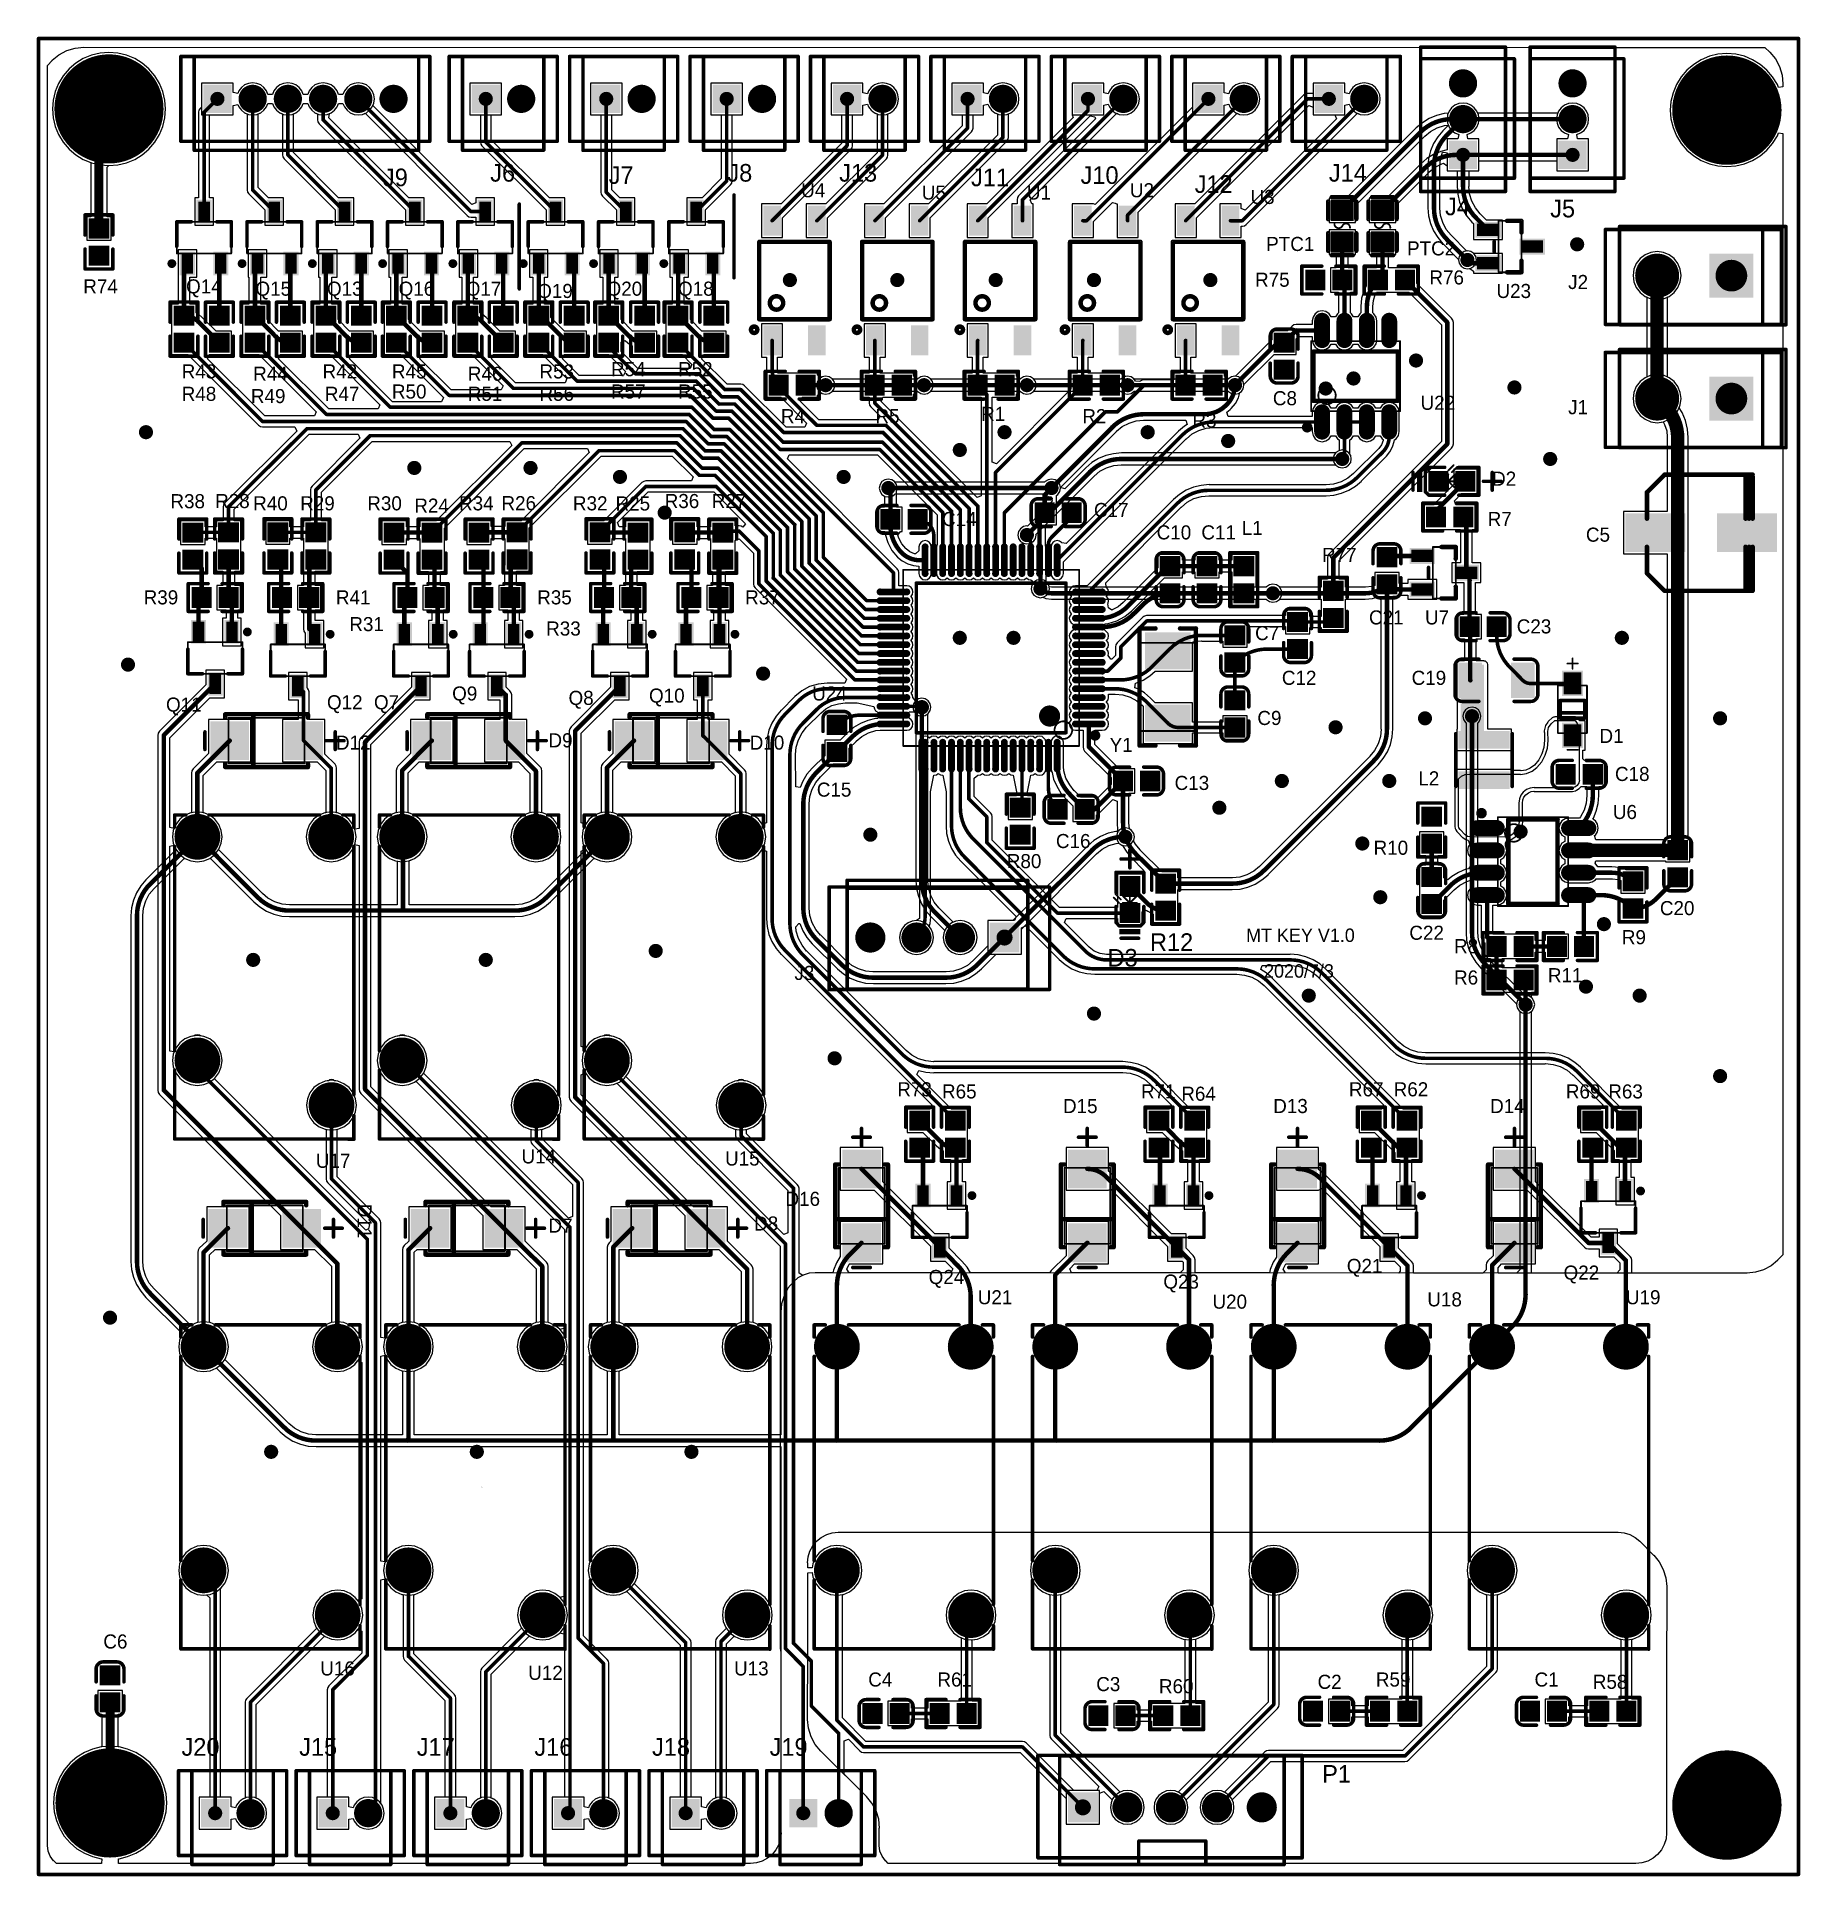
# Model space of a CAD drawing. Extents: x 32 to 132, y 19 to 123.
import ezdxf

# ---------------------------------------------------------------- set-up
doc = ezdxf.new("R2010")
doc.units = 0
doc.layers.get('0').update_dxf_attribs({"linetype": 'CONTINUOUS'})
for name, color, linetype in [('BOTTOMLAYER', 5, 'CONTINUOUS'), ('BOTTOMSOLDER', 6, 'CONTINUOUS'), ('MECHANICAL1', 6, 'CONTINUOUS'), ('MECHANICAL13', 56, 'CONTINUOUS'), ('MECHANICAL15', 56, 'CONTINUOUS'), ('MULTILAYER', 9, 'CONTINUOUS'), ('PADHOLELAYER', 156, 'CONTINUOUS'), ('TOPLAYER', 1, 'CONTINUOUS'), ('TOPOVERLAY', 2, 'CONTINUOUS'), ('TOPPASTE', 8, 'CONTINUOUS'), ('TOPSOLDER', 216, 'CONTINUOUS'), ('VIAHOLELAYER', 16, 'CONTINUOUS')]:
    doc.layers.add(name, color=color, linetype=linetype)

msp = doc.modelspace()

# ---------------------------------------------------------------- texts
at = {"layer": 'TOPOVERLAY'}
for s, height, rotation, p in [('J9', 1, 360, (51.31, 114.55)), ('J4', 1, 360, (111.63, 112.9)), ('J5', 1, 360, (117.6, 112.78)), ('R76', 0.8, 360, (110.74, 108.97)), ('R74', 0.8, 360, (34.29, 108.46)), ('Q14', 0.8, 360, (40.13, 108.46)), ('Q15', 0.8, 360, (44.07, 108.33)), ('Q13', 0.8, 360, (48.13, 108.33)), ('Q16', 0.8, 360, (52.2, 108.33)), ('Q17', 0.8, 360, (56.01, 108.33)), ('Q19', 0.8, 360, (60.07, 108.2)), ('Q20', 0.8, 360, (64.01, 108.33)), ('Q18', 0.8, 360, (68.07, 108.33)), ('R75', 0.8, 360, (100.84, 108.84)), ('U23', 0.8, 360, (114.55, 108.2)), ('J2', 0.8, 360, (118.62, 108.71)), ('R54', 0.8, 360, (64.26, 103.76)), ('R52', 0.8, 360, (68.07, 103.76)), ('R43', 0.8, 360, (39.88, 103.63)), ('R44', 0.8, 360, (43.94, 103.5)), ('R45', 0.8, 360, (51.82, 103.63)), ('R53', 0.8, 360, (60.2, 103.63)), ('R48', 0.8, 360, (39.88, 102.36)), ('R49', 0.8, 360, (43.81, 102.23)), ('R47', 0.8, 360, (48.01, 102.36)), ('R50', 0.8, 360, (51.82, 102.49)), ('R51', 0.8, 360, (56.13, 102.36)), ('R56', 0.8, 360, (60.2, 102.36)), ('R57', 0.8, 360, (64.26, 102.49)), ('R55', 0.8, 360, (68.07, 102.49)), ('C8', 0.8, 360, (101.85, 102.11)), ('U22', 0.8, 360, (110.24, 101.85)), ('J1', 0.8, 360, (118.62, 101.6)), ('R4', 0.8, 360, (73.91, 101.09)), ('R5', 0.8, 360, (79.28, 101.09)), ('R1', 0.8, 360, (85.28, 101.22)), ('R2', 0.8, 360, (91.03, 101.09)), ('D2', 0.8, 360, (114.3, 97.54)), ('R28', 0.8, 360, (41.78, 96.27)), ('R40', 0.8, 360, (43.94, 96.14)), ('R29', 0.8, 360, (46.61, 96.14)), ('R24', 0.8, 360, (53.09, 96.01)), ('R26', 0.8, 360, (58.04, 96.15)), ('R25', 0.8, 360, (64.52, 96.13)), ('R36', 0.8, 360, (67.31, 96.27)), ('R27', 0.8, 360, (69.98, 96.27)), ('C17', 0.8, 360, (91.69, 95.76)), ('C14', 0.8, 360, (83.06, 95.25)), ('C10', 0.8, 360, (95.25, 94.49)), ('C11', 0.8, 360, (97.79, 94.49)), ('L1', 0.8, 360, (100.08, 94.74)), ('R7', 0.8, 360, (114.05, 95.25)), ('R39', 0.8, 360, (37.72, 90.8)), ('R35', 0.8, 360, (60.07, 90.8)), ('R37', 0.8, 360, (71.88, 90.8)), ('C21', 0.8, 360, (107.31, 89.66)), ('U7', 0.8, 360, (110.49, 89.66)), ('C23', 0.8, 360, (115.7, 89.15)), ('R33', 0.8, 360, (60.58, 89.03)), ('C7', 0.8, 360, (100.84, 88.77)), ('C12', 0.8, 360, (102.36, 86.23)), ('Q9', 0.8, 360, (55.24, 85.34)), ('Q8', 0.8, 360, (61.85, 85.09)), ('Q10', 0.8, 360, (66.42, 85.22)), ('U24', 0.8, 360, (75.69, 85.34)), ('Q11', 0.8, 360, (38.99, 84.71)), ('Q12', 0.8, 360, (48.13, 84.84)), ('Q7', 0.8, 360, (50.8, 84.84)), ('C9', 0.8, 360, (100.97, 83.95)), ('D1', 0.8, 360, (120.4, 82.93)), ('D12', 0.8, 360, (48.64, 82.55)), ('D9', 0.8, 360, (60.71, 82.68)), ('D10', 0.8, 360, (72.14, 82.55)), ('Y1', 0.8, 360, (92.58, 82.42)), ('C18', 0.8, 360, (121.28, 80.77)), ('C15', 0.8, 360, (75.95, 79.88)), ('C13', 0.8, 360, (96.27, 80.26)), ('L2', 0.8, 360, (110.11, 80.52)), ('U6', 0.8, 360, (121.16, 78.61)), ('R10', 0.8, 360, (107.57, 76.58)), ('R80', 0.8, 360, (86.74, 75.82)), ('C20', 0.8, 360, (123.83, 73.15)), ('R12', 1, 360, (94.87, 71.12)), ('C22', 0.8, 360, (109.6, 71.75)), ('R9', 0.8, 360, (121.67, 71.5)), ('R8', 0.8, 360, (112.14, 70.99)), ('J3', 0.8, 360, (74.68, 69.47)), ('R6', 0.8, 360, (112.14, 69.21)), ('R11', 0.8, 360, (117.47, 69.34)), ('R73', 0.8, 360, (80.52, 62.86)), ('R65', 0.8, 360, (83.06, 62.74)), ('R71', 0.8, 360, (94.36, 62.74)), ('R64', 0.8, 360, (96.65, 62.61)), ('R62', 0.8, 360, (108.71, 62.86)), ('R69', 0.8, 360, (118.49, 62.74)), ('R63', 0.8, 360, (120.9, 62.74)), ('U17', 0.8, 360, (47.5, 58.8)), ('U14', 0.8, 360, (59.18, 59.05)), ('U15', 0.8, 360, (70.74, 58.93)), ('D11', 0.8, 270, (49.87, 56.76)), ('D16', 0.8, 360, (74.17, 56.64)), ('D7', 0.8, 360, (60.71, 55.12)), ('D8', 0.8, 360, (72.39, 55.24)), ('Q21', 0.8, 360, (106.05, 52.83)), ('Q24', 0.8, 360, (82.3, 52.2)), ('Q23', 0.8, 360, (95.63, 51.94)), ('Q22', 0.8, 360, (118.36, 52.45)), ('U21', 0.8, 360, (85.09, 51.05)), ('U20', 0.8, 360, (98.42, 50.8)), ('U18', 0.8, 360, (110.62, 50.93)), ('U19', 0.8, 360, (121.9, 51.05)), ('C6', 0.8, 360, (35.43, 31.5)), ('U16', 0.8, 360, (47.75, 29.97)), ('U12', 0.8, 360, (59.56, 29.72)), ('U13', 0.8, 360, (71.25, 29.97)), ('C4', 0.8, 360, (78.87, 29.34)), ('R61', 0.8, 360, (82.8, 29.34)), ('R60', 0.8, 360, (95.38, 28.96)), ('C2', 0.8, 360, (104.39, 29.21)), ('R59', 0.8, 360, (107.7, 29.34)), ('R58', 0.8, 360, (120.02, 29.21)), ('P1', 1, 360, (104.65, 23.88))]:
    msp.add_text(s, height=height, rotation=rotation, dxfattribs=at).set_placement(p)
for s, height, p in [('J6', 1, (57.4, 114.81)), ('J7', 1, (64.13, 114.68)), ('J8', 1, (70.87, 114.81)), ('J13', 1, (77.22, 114.81)), ('J11', 1, (84.71, 114.55)), ('J10', 1, (90.93, 114.68)), ('J12', 1, (97.41, 114.17)), ('J14', 1, (105.03, 114.81)), ('U4', 0.8, (75.06, 113.92)), ('U5', 0.8, (81.91, 113.79)), ('U1', 0.8, (87.88, 113.79)), ('U2', 0.8, (93.73, 113.92)), ('U3', 0.8, (100.58, 113.54)), ('PTC1', 0.8, (101.47, 110.87)), ('PTC2', 0.8, (109.47, 110.62)), ('R42', 0.8, (47.88, 103.63)), ('R46', 0.8, (56.13, 103.5)), ('R3', 0.8, (97.28, 100.84)), ('R38', 0.8, (39.24, 96.26)), ('R30', 0.8, (50.42, 96.14)), ('R34', 0.8, (55.63, 96.14)), ('R32', 0.8, (62.1, 96.14)), ('C5', 0.8, (119.63, 94.36)), ('R77', 0.8, (104.64, 93.21)), ('R41', 0.8, (48.64, 90.8)), ('R31', 0.8, (49.4, 89.28)), ('C19', 0.8, (109.73, 86.23)), ('C16', 0.8, (89.53, 76.96)), ('MT KEY V1.0', 0.762, (100.33, 71.63)), ('D3', 1, (92.46, 70.23)), ('2020/7/3', 0.762, (101.35, 69.6)), ('D15', 0.8, (89.93, 61.91)), ('D13', 0.8, (101.87, 61.91)), ('R67', 0.8, (106.17, 62.86)), ('D14', 0.8, (114.19, 61.91)), ('C3', 0.8, (91.82, 29.08)), ('C1', 0.8, (116.71, 29.34)), ('J20', 1, (39.87, 25.41)), ('J15', 1, (46.55, 25.41)), ('J17', 1, (53.23, 25.41)), ('J16', 1, (59.91, 25.41)), ('J18', 1, (66.59, 25.41)), ('J19', 1, (73.27, 25.41))]:
    msp.add_text(s, height=height, dxfattribs=at).set_placement(p)

# ---------------------------------------------------------------- blocks, each defined once
blk = doc.blocks.new('0603_R_1')
at = {"layer": 'TOPLAYER'}
for points in [[(-1.23, -0.49), (-0.3, -0.49), (-1.23, 0.49), (-0.3, 0.49)], [(0.31, -0.49), (1.24, -0.49), (0.31, 0.49), (1.24, 0.49)]]:
    blk.add_solid(points, dxfattribs=at)
at = {"layer": 'TOPOVERLAY', "const_width": 0.2}
for points in [[(-1.53, 0.79), (-0.4, 0.79)], [(-1.53, 0.79), (-1.53, -0.79)], [(0.4, 0.79), (1.54, 0.79)], [(1.54, 0.79), (1.54, -0.79)], [(-1.53, -0.79), (-0.4, -0.79)], [(0.4, -0.79), (1.54, -0.79)]]:
    blk.add_lwpolyline(points, dxfattribs=at)
at = {"layer": 'TOPOVERLAY', "const_width": 0.1}
for points in [[(-1.58, 0.79, 1), (-1.48, 0.79, 1)], [(-1.58, 0.79, 1), (-1.48, 0.79, 1)], [(-0.45, 0.79, 1), (-0.35, 0.79, 1)], [(0.35, 0.79, 1), (0.45, 0.79, 1)], [(1.49, 0.79, 1), (1.59, 0.79, 1)], [(1.49, 0.79, 1), (1.59, 0.79, 1)], [(-1.58, -0.79, 1), (-1.48, -0.79, 1)], [(-1.58, -0.79, 1), (-1.48, -0.79, 1)], [(-0.45, -0.79, 1), (-0.35, -0.79, 1)], [(0.35, -0.79, 1), (0.45, -0.79, 1)], [(1.49, -0.79, 1), (1.59, -0.79, 1)], [(1.49, -0.79, 1), (1.59, -0.79, 1)]]:
    blk.add_lwpolyline(points, format="xyb", close=True, dxfattribs=at)
at = {"layer": 'TOPPASTE'}
for points in [[(-1.23, -0.49), (-0.3, -0.49), (-1.23, 0.49), (-0.3, 0.49)], [(0.31, -0.49), (1.24, -0.49), (0.31, 0.49), (1.24, 0.49)]]:
    blk.add_solid(points, dxfattribs=at)
at = {"layer": 'TOPSOLDER'}
for points in [[(-1.34, -0.59), (-0.2, -0.59), (-1.34, 0.59), (-0.2, 0.59)], [(0.2, -0.59), (1.34, -0.59), (0.2, 0.59), (1.34, 0.59)]]:
    blk.add_solid(points, dxfattribs=at)
blk = doc.blocks.new('0603_LED_S1_2')
at = {"layer": 'MECHANICAL13', "const_width": 0.1}
for points in [[(-0.4, 0), (0.4, 0)], [(-0.2, 0.4), (-0.2, -0.4)], [(0.2, 0.4), (-0.2, 0)], [(-0.2, 0), (0.2, -0.4)], [(0.11, 0.92), (-0.19, 0.62)], [(0.31, 0.82), (0.01, 0.52)], [(0.2, 0.4), (0.2, -0.4)]]:
    blk.add_lwpolyline(points, dxfattribs=at)
at = {"layer": 'MECHANICAL13', "const_width": 0.05}
for points in [[(-0.42, 0, 1), (-0.37, 0, 1)], [(-0.22, 0.4, 1), (-0.17, 0.4, 1)], [(-0.22, 0, 1), (-0.17, 0, 1)], [(-0.22, 0, 1), (-0.17, 0, 1)], [(-0.22, 0.62, 1), (-0.17, 0.62, 1)], [(-0.02, 0.52, 1), (0.03, 0.52, 1)], [(0.08, 0.92, 1), (0.13, 0.92, 1)], [(0.18, 0.4, 1), (0.23, 0.4, 1)], [(0.18, 0.4, 1), (0.23, 0.4, 1)], [(0.28, 0.82, 1), (0.33, 0.82, 1)], [(0.38, 0, 1), (0.43, 0, 1)], [(-0.22, -0.4, 1), (-0.17, -0.4, 1)], [(0.18, -0.4, 1), (0.23, -0.4, 1)], [(0.18, -0.4, 1), (0.23, -0.4, 1)]]:
    blk.add_lwpolyline(points, format="xyb", close=True, dxfattribs=at)
at = {"layer": 'MECHANICAL15', "const_width": 0.203}
for points in [[(-2.2, 0.5), (-2.2, -0.5)], [(1.8, 0), (2.8, 0)], [(2.3, 0.5), (2.3, -0.5)]]:
    blk.add_lwpolyline(points, dxfattribs=at)
at = {"layer": 'MECHANICAL15', "const_width": 0.102}
for points in [[(-2.25, 0.5, 1), (-2.15, 0.5, 1)], [(1.75, 0, 1), (1.85, 0, 1)], [(2.25, 0.5, 1), (2.35, 0.5, 1)], [(2.75, 0, 1), (2.85, 0, 1)], [(-2.25, -0.5, 1), (-2.15, -0.5, 1)], [(2.25, -0.5, 1), (2.35, -0.5, 1)]]:
    blk.add_lwpolyline(points, format="xyb", close=True, dxfattribs=at)
at = {"layer": 'TOPLAYER'}
for points in [[(-0.3, 0.49), (-1.23, 0.49), (-0.3, -0.49), (-1.23, -0.49)], [(1.24, 0.49), (0.31, 0.49), (1.24, -0.49), (0.31, -0.49)]]:
    blk.add_solid(points, dxfattribs=at)
at = {"layer": 'TOPOVERLAY', "const_width": 0.2}
for points in [[(-1.3, 0.79), (-1.5, 0.6)], [(-1.5, 0.6), (-1.5, -0.6)], [(-1.3, 0.79), (-0.4, 0.79)], [(0.4, 0.79), (1.54, 0.79)], [(1.54, 0.79), (1.54, -0.79)], [(-1.5, -0.6), (-1.3, -0.79)], [(-1.3, -0.79), (-0.4, -0.79)], [(0.4, -0.79), (1.54, -0.79)]]:
    blk.add_lwpolyline(points, dxfattribs=at)
at = {"layer": 'TOPOVERLAY', "const_width": 0.1}
for points in [[(-1.55, 0.6, 1), (-1.45, 0.6, 1)], [(-1.55, 0.6, 1), (-1.45, 0.6, 1)], [(-1.35, 0.79, 1), (-1.25, 0.79, 1)], [(-1.35, 0.79, 1), (-1.25, 0.79, 1)], [(-0.45, 0.79, 1), (-0.35, 0.79, 1)], [(0.35, 0.79, 1), (0.45, 0.79, 1)], [(1.49, 0.79, 1), (1.59, 0.79, 1)], [(1.49, 0.79, 1), (1.59, 0.79, 1)], [(-1.55, -0.6, 1), (-1.45, -0.6, 1)], [(-1.55, -0.6, 1), (-1.45, -0.6, 1)], [(-1.35, -0.79, 1), (-1.25, -0.79, 1)], [(-1.35, -0.79, 1), (-1.25, -0.79, 1)], [(-0.45, -0.79, 1), (-0.35, -0.79, 1)], [(0.35, -0.79, 1), (0.45, -0.79, 1)], [(1.49, -0.79, 1), (1.59, -0.79, 1)], [(1.49, -0.79, 1), (1.59, -0.79, 1)]]:
    blk.add_lwpolyline(points, format="xyb", close=True, dxfattribs=at)
at = {"layer": 'TOPOVERLAY'}
blk.add_solid([(-1.97, -0.6), (-1.68, -0.6), (-1.97, 0.6), (-1.68, 0.6)], dxfattribs=at)
at = {"layer": 'TOPPASTE'}
for points in [[(-0.3, 0.49), (-1.23, 0.49), (-0.3, -0.49), (-1.23, -0.49)], [(1.24, 0.49), (0.31, 0.49), (1.24, -0.49), (0.31, -0.49)]]:
    blk.add_solid(points, dxfattribs=at)
at = {"layer": 'TOPSOLDER'}
for points in [[(-0.2, 0.59), (-1.34, 0.59), (-0.2, -0.59), (-1.34, -0.59)], [(1.34, 0.59), (0.2, 0.59), (1.34, -0.59), (0.2, -0.59)]]:
    blk.add_solid(points, dxfattribs=at)
blk = doc.blocks.new('XH_5P_3')
at = {"layer": 'BOTTOMLAYER', "const_width": 0.75}
for points in [[(2.15, 0, 1), (2.9, 0, 1)], [(4.62, 0, 1), (5.37, 0, 1)], [(7.24, 0, 1), (8, 0, 1)], [(9.78, 0, 1), (10.54, 0, 1)]]:
    blk.add_lwpolyline(points, format="xyb", close=True, dxfattribs=at)
at = {"layer": 'BOTTOMLAYER'}
blk.add_solid([(-0.75, -0.75), (0.75, -0.75), (-0.75, 0.75), (0.75, 0.75)], dxfattribs=at)
at = {"layer": 'BOTTOMSOLDER', "const_width": 0.852}
for points in [[(2.1, 0, 1), (2.95, 0, 1)], [(4.57, 0, 1), (5.43, 0, 1)], [(7.19, 0, 1), (8.05, 0, 1)], [(9.73, 0, 1), (10.59, 0, 1)]]:
    blk.add_lwpolyline(points, format="xyb", close=True, dxfattribs=at)
at = {"layer": 'BOTTOMSOLDER'}
blk.add_solid([(-0.85, -0.85), (0.85, -0.85), (-0.85, 0.85), (0.85, 0.85)], dxfattribs=at)
at = {"layer": 'MECHANICAL13', "const_width": 0.2}
for points in [[(-2.56, -2.85), (-2.56, 2.95)], [(-2.54, 2.95), (12.45, 2.95)], [(12.45, -2.87), (12.45, 2.95)], [(-2.54, -2.87), (12.45, -2.87)]]:
    blk.add_lwpolyline(points, dxfattribs=at)
at = {"layer": 'MECHANICAL13', "const_width": 0.1}
for points in [[(-2.61, 2.95, 1), (-2.51, 2.95, 1)], [(-2.59, 2.95, 1), (-2.49, 2.95, 1)], [(12.4, 2.95, 1), (12.5, 2.95, 1)], [(12.4, 2.95, 1), (12.5, 2.95, 1)], [(-2.61, -2.85, 1), (-2.51, -2.85, 1)], [(-2.59, -2.87, 1), (-2.49, -2.87, 1)], [(12.4, -2.87, 1), (12.5, -2.87, 1)], [(12.4, -2.87, 1), (12.5, -2.87, 1)]]:
    blk.add_lwpolyline(points, format="xyb", close=True, dxfattribs=at)
at = {"layer": 'MULTILAYER', "const_width": 0.75}
for points in [[(2.15, 0, 1), (2.9, 0, 1)], [(4.62, 0, 1), (5.37, 0, 1)], [(7.24, 0, 1), (8, 0, 1)], [(9.78, 0, 1), (10.54, 0, 1)]]:
    blk.add_lwpolyline(points, format="xyb", close=True, dxfattribs=at)
at = {"layer": 'MULTILAYER'}
blk.add_solid([(-0.75, -0.75), (0.75, -0.75), (-0.75, 0.75), (0.75, 0.75)], dxfattribs=at)
at = {"layer": 'PADHOLELAYER', "const_width": 0.45}
for points in [[(-0.23, 0, 1), (0.23, 0, 1)], [(2.3, 0, 1), (2.75, 0, 1)], [(4.77, 0, 1), (5.22, 0, 1)], [(7.39, 0, 1), (7.85, 0, 1)], [(9.93, 0, 1), (10.39, 0, 1)]]:
    blk.add_lwpolyline(points, format="xyb", close=True, dxfattribs=at)
at = {"layer": 'TOPLAYER', "const_width": 0.75}
for points in [[(2.15, 0, 1), (2.9, 0, 1)], [(4.62, 0, 1), (5.37, 0, 1)], [(7.24, 0, 1), (8, 0, 1)], [(9.78, 0, 1), (10.54, 0, 1)]]:
    blk.add_lwpolyline(points, format="xyb", close=True, dxfattribs=at)
at = {"layer": 'TOPLAYER'}
blk.add_solid([(-0.75, -0.75), (0.75, -0.75), (-0.75, 0.75), (0.75, 0.75)], dxfattribs=at)
at = {"layer": 'TOPOVERLAY', "const_width": 0.2}
for points in [[(-1.32, -2.79), (-1.32, 2.92)], [(-1.32, 2.92), (8.94, 2.92)], [(8.94, 2.92), (11.4, 2.92)], [(11.4, 2.92), (11.43, 2.95)], [(11.43, -3.25), (11.43, 2.92)], [(3.17, -1.91), (6.98, -1.91)], [(3.17, -3.25), (3.17, -1.91)], [(6.98, -3.25), (6.98, -1.91)], [(-1.32, -3.25), (-1.32, -2.79)], [(-1.32, -3.25), (11.43, -3.25)]]:
    blk.add_lwpolyline(points, dxfattribs=at)
at = {"layer": 'TOPOVERLAY', "const_width": 0.1}
for points in [[(-1.37, 2.92, 1), (-1.27, 2.92, 1)], [(-1.37, 2.92, 1), (-1.27, 2.92, 1)], [(8.89, 2.92, 1), (8.99, 2.92, 1)], [(8.89, 2.92, 1), (8.99, 2.92, 1)], [(11.35, 2.92, 1), (11.45, 2.92, 1)], [(11.35, 2.92, 1), (11.45, 2.92, 1)], [(11.38, 2.95, 1), (11.48, 2.95, 1)], [(11.38, 2.92, 1), (11.48, 2.92, 1)], [(3.13, -1.91, 1), (3.22, -1.91, 1)], [(3.13, -1.91, 1), (3.22, -1.91, 1)], [(6.94, -1.91, 1), (7.03, -1.91, 1)], [(6.94, -1.91, 1), (7.03, -1.91, 1)], [(-1.37, -2.79, 1), (-1.27, -2.79, 1)], [(-1.37, -2.79, 1), (-1.27, -2.79, 1)], [(-1.37, -3.25, 1), (-1.27, -3.25, 1)], [(-1.37, -3.25, 1), (-1.27, -3.25, 1)], [(3.13, -3.25, 1), (3.22, -3.25, 1)], [(6.94, -3.25, 1), (7.03, -3.25, 1)], [(11.38, -3.25, 1), (11.48, -3.25, 1)], [(11.38, -3.25, 1), (11.48, -3.25, 1)]]:
    blk.add_lwpolyline(points, format="xyb", close=True, dxfattribs=at)
at = {"layer": 'TOPSOLDER', "const_width": 0.852}
for points in [[(2.1, 0, 1), (2.95, 0, 1)], [(4.57, 0, 1), (5.43, 0, 1)], [(7.19, 0, 1), (8.05, 0, 1)], [(9.73, 0, 1), (10.59, 0, 1)]]:
    blk.add_lwpolyline(points, format="xyb", close=True, dxfattribs=at)
at = {"layer": 'TOPSOLDER'}
blk.add_solid([(-0.85, -0.85), (0.85, -0.85), (-0.85, 0.85), (0.85, 0.85)], dxfattribs=at)
blk = doc.blocks.new('PH2_2_0_4')
at = {"layer": 'BOTTOMLAYER', "const_width": 0.7}
blk.add_lwpolyline([(1.66, 0, 1), (2.36, 0, 1)], format="xyb", close=True, dxfattribs=at)
at = {"layer": 'BOTTOMLAYER'}
blk.add_solid([(-0.7, -0.7), (0.7, -0.7), (-0.7, 0.7), (0.7, 0.7)], dxfattribs=at)
at = {"layer": 'BOTTOMSOLDER', "const_width": 0.802}
blk.add_lwpolyline([(1.61, 0, 1), (2.41, 0, 1)], format="xyb", close=True, dxfattribs=at)
at = {"layer": 'BOTTOMSOLDER'}
blk.add_solid([(-0.8, -0.8), (0.8, -0.8), (-0.8, 0.8), (0.8, 0.8)], dxfattribs=at)
at = {"layer": 'MECHANICAL13', "const_width": 0.2}
for points in [[(-2.08, 2.41), (4.06, 2.41)], [(-2.08, -2.41), (-2.08, 2.41)], [(4.06, -2.41), (4.06, 2.41)], [(-2.08, -2.41), (4.06, -2.41)]]:
    blk.add_lwpolyline(points, dxfattribs=at)
at = {"layer": 'MECHANICAL13', "const_width": 0.1}
for points in [[(-2.13, 2.41, 1), (-2.03, 2.41, 1)], [(-2.13, 2.41, 1), (-2.03, 2.41, 1)], [(4.01, 2.41, 1), (4.11, 2.41, 1)], [(4.01, 2.41, 1), (4.11, 2.41, 1)], [(-2.13, -2.41, 1), (-2.03, -2.41, 1)], [(-2.13, -2.41, 1), (-2.03, -2.41, 1)], [(4.01, -2.41, 1), (4.11, -2.41, 1)], [(4.01, -2.41, 1), (4.11, -2.41, 1)]]:
    blk.add_lwpolyline(points, format="xyb", close=True, dxfattribs=at)
at = {"layer": 'MULTILAYER', "const_width": 0.7}
blk.add_lwpolyline([(1.66, 0, 1), (2.36, 0, 1)], format="xyb", close=True, dxfattribs=at)
at = {"layer": 'MULTILAYER'}
blk.add_solid([(-0.7, -0.7), (0.7, -0.7), (-0.7, 0.7), (0.7, 0.7)], dxfattribs=at)
at = {"layer": 'PADHOLELAYER', "const_width": 0.4}
for points in [[(-0.2, 0, 1), (0.2, 0, 1)], [(1.81, 0, 1), (2.21, 0, 1)]]:
    blk.add_lwpolyline(points, format="xyb", close=True, dxfattribs=at)
at = {"layer": 'TOPLAYER', "const_width": 0.7}
blk.add_lwpolyline([(1.66, 0, 1), (2.36, 0, 1)], format="xyb", close=True, dxfattribs=at)
at = {"layer": 'TOPLAYER'}
blk.add_solid([(-0.7, -0.7), (0.7, -0.7), (-0.7, 0.7), (0.7, 0.7)], dxfattribs=at)
at = {"layer": 'TOPOVERLAY', "const_width": 0.2}
for points in [[(-1.32, -1.04), (-1.32, 2.41)], [(-1.32, 2.41), (3.3, 2.41)], [(3.3, -2.9), (3.3, 2.41)], [(-1.32, -2.84), (-1.32, -1.04)], [(-1.32, -2.41), (3.3, -2.41)], [(-1.32, -2.92), (-1.32, -2.41)], [(-1.32, -2.92), (3.28, -2.92)], [(3.28, -2.92), (3.3, -2.9)]]:
    blk.add_lwpolyline(points, dxfattribs=at)
at = {"layer": 'TOPOVERLAY', "const_width": 0.1}
for points in [[(-1.37, 2.41, 1), (-1.27, 2.41, 1)], [(-1.37, 2.41, 1), (-1.27, 2.41, 1)], [(3.25, 2.41, 1), (3.35, 2.41, 1)], [(3.25, 2.41, 1), (3.35, 2.41, 1)], [(-1.37, -1.04, 1), (-1.27, -1.04, 1)], [(-1.37, -1.04, 1), (-1.27, -1.04, 1)], [(-1.37, -2.41, 1), (-1.27, -2.41, 1)], [(-1.37, -2.41, 1), (-1.27, -2.41, 1)], [(-1.37, -2.84, 1), (-1.27, -2.84, 1)], [(-1.37, -2.92, 1), (-1.27, -2.92, 1)], [(-1.37, -2.92, 1), (-1.27, -2.92, 1)], [(3.23, -2.92, 1), (3.33, -2.92, 1)], [(3.23, -2.92, 1), (3.33, -2.92, 1)], [(3.25, -2.41, 1), (3.35, -2.41, 1)], [(3.25, -2.9, 1), (3.35, -2.9, 1)], [(3.25, -2.9, 1), (3.35, -2.9, 1)]]:
    blk.add_lwpolyline(points, format="xyb", close=True, dxfattribs=at)
at = {"layer": 'TOPSOLDER', "const_width": 0.802}
blk.add_lwpolyline([(1.61, 0, 1), (2.41, 0, 1)], format="xyb", close=True, dxfattribs=at)
at = {"layer": 'TOPSOLDER'}
blk.add_solid([(-0.8, -0.8), (0.8, -0.8), (-0.8, 0.8), (0.8, 0.8)], dxfattribs=at)
blk = doc.blocks.new('PH2_2_0_5')
at = {"layer": 'BOTTOMLAYER', "const_width": 0.7}
blk.add_lwpolyline([(1.66, 0, 1), (2.36, 0, 1)], format="xyb", close=True, dxfattribs=at)
at = {"layer": 'BOTTOMLAYER'}
blk.add_solid([(-0.7, -0.7), (0.7, -0.7), (-0.7, 0.7), (0.7, 0.7)], dxfattribs=at)
at = {"layer": 'BOTTOMSOLDER', "const_width": 0.802}
blk.add_lwpolyline([(1.61, 0, 1), (2.41, 0, 1)], format="xyb", close=True, dxfattribs=at)
at = {"layer": 'BOTTOMSOLDER'}
blk.add_solid([(-0.8, -0.8), (0.8, -0.8), (-0.8, 0.8), (0.8, 0.8)], dxfattribs=at)
at = {"layer": 'MECHANICAL13', "const_width": 0.2}
for points in [[(-2.08, 2.41), (4.06, 2.41)], [(-2.08, -2.41), (-2.08, 2.41)], [(4.06, -2.41), (4.06, 2.41)], [(-2.08, -2.41), (4.06, -2.41)]]:
    blk.add_lwpolyline(points, dxfattribs=at)
at = {"layer": 'MECHANICAL13', "const_width": 0.1}
for points in [[(-2.13, 2.41, 1), (-2.03, 2.41, 1)], [(-2.13, 2.41, 1), (-2.03, 2.41, 1)], [(4.01, 2.41, 1), (4.11, 2.41, 1)], [(4.01, 2.41, 1), (4.11, 2.41, 1)], [(-2.13, -2.41, 1), (-2.03, -2.41, 1)], [(-2.13, -2.41, 1), (-2.03, -2.41, 1)], [(4.01, -2.41, 1), (4.11, -2.41, 1)], [(4.01, -2.41, 1), (4.11, -2.41, 1)]]:
    blk.add_lwpolyline(points, format="xyb", close=True, dxfattribs=at)
at = {"layer": 'MULTILAYER', "const_width": 0.7}
blk.add_lwpolyline([(1.66, 0, 1), (2.36, 0, 1)], format="xyb", close=True, dxfattribs=at)
at = {"layer": 'MULTILAYER'}
blk.add_solid([(-0.7, -0.7), (0.7, -0.7), (-0.7, 0.7), (0.7, 0.7)], dxfattribs=at)
at = {"layer": 'PADHOLELAYER', "const_width": 0.4}
for points in [[(-0.2, 0, 1), (0.2, 0, 1)], [(1.81, 0, 1), (2.21, 0, 1)]]:
    blk.add_lwpolyline(points, format="xyb", close=True, dxfattribs=at)
at = {"layer": 'TOPLAYER', "const_width": 0.7}
blk.add_lwpolyline([(1.66, 0, 1), (2.36, 0, 1)], format="xyb", close=True, dxfattribs=at)
at = {"layer": 'TOPLAYER'}
blk.add_solid([(-0.7, -0.7), (0.7, -0.7), (-0.7, 0.7), (0.7, 0.7)], dxfattribs=at)
at = {"layer": 'TOPOVERLAY', "const_width": 0.2}
for points in [[(-1.32, -1.04), (-1.32, 2.41)], [(-1.32, 2.41), (3.3, 2.41)], [(3.3, -2.9), (3.3, 2.41)], [(-1.32, -2.84), (-1.32, -1.04)], [(-1.32, -2.41), (3.3, -2.41)], [(-1.32, -2.92), (-1.32, -2.41)], [(-1.32, -2.92), (3.28, -2.92)], [(3.28, -2.92), (3.3, -2.9)]]:
    blk.add_lwpolyline(points, dxfattribs=at)
at = {"layer": 'TOPOVERLAY', "const_width": 0.1}
for points in [[(-1.37, 2.41, 1), (-1.27, 2.41, 1)], [(-1.37, 2.41, 1), (-1.27, 2.41, 1)], [(3.25, 2.41, 1), (3.35, 2.41, 1)], [(3.25, 2.41, 1), (3.35, 2.41, 1)], [(-1.37, -1.04, 1), (-1.27, -1.04, 1)], [(-1.37, -1.04, 1), (-1.27, -1.04, 1)], [(-1.37, -2.41, 1), (-1.27, -2.41, 1)], [(-1.37, -2.41, 1), (-1.27, -2.41, 1)], [(-1.37, -2.84, 1), (-1.27, -2.84, 1)], [(-1.37, -2.92, 1), (-1.27, -2.92, 1)], [(-1.37, -2.92, 1), (-1.27, -2.92, 1)], [(3.23, -2.92, 1), (3.33, -2.92, 1)], [(3.23, -2.92, 1), (3.33, -2.92, 1)], [(3.25, -2.41, 1), (3.35, -2.41, 1)], [(3.25, -2.9, 1), (3.35, -2.9, 1)], [(3.25, -2.9, 1), (3.35, -2.9, 1)]]:
    blk.add_lwpolyline(points, format="xyb", close=True, dxfattribs=at)
at = {"layer": 'TOPSOLDER', "const_width": 0.802}
blk.add_lwpolyline([(1.61, 0, 1), (2.41, 0, 1)], format="xyb", close=True, dxfattribs=at)
at = {"layer": 'TOPSOLDER'}
blk.add_solid([(-0.8, -0.8), (0.8, -0.8), (-0.8, 0.8), (0.8, 0.8)], dxfattribs=at)
blk = doc.blocks.new('PH2_2_0_6')
at = {"layer": 'BOTTOMLAYER', "const_width": 0.7}
blk.add_lwpolyline([(1.66, 0, 1), (2.36, 0, 1)], format="xyb", close=True, dxfattribs=at)
at = {"layer": 'BOTTOMLAYER'}
blk.add_solid([(-0.7, -0.7), (0.7, -0.7), (-0.7, 0.7), (0.7, 0.7)], dxfattribs=at)
at = {"layer": 'BOTTOMSOLDER', "const_width": 0.802}
blk.add_lwpolyline([(1.61, 0, 1), (2.41, 0, 1)], format="xyb", close=True, dxfattribs=at)
at = {"layer": 'BOTTOMSOLDER'}
blk.add_solid([(-0.8, -0.8), (0.8, -0.8), (-0.8, 0.8), (0.8, 0.8)], dxfattribs=at)
at = {"layer": 'MECHANICAL13', "const_width": 0.2}
for points in [[(-2.08, 2.41), (4.06, 2.41)], [(-2.08, -2.41), (-2.08, 2.41)], [(4.06, -2.41), (4.06, 2.41)], [(-2.08, -2.41), (4.06, -2.41)]]:
    blk.add_lwpolyline(points, dxfattribs=at)
at = {"layer": 'MECHANICAL13', "const_width": 0.1}
for points in [[(-2.13, 2.41, 1), (-2.03, 2.41, 1)], [(-2.13, 2.41, 1), (-2.03, 2.41, 1)], [(4.01, 2.41, 1), (4.11, 2.41, 1)], [(4.01, 2.41, 1), (4.11, 2.41, 1)], [(-2.13, -2.41, 1), (-2.03, -2.41, 1)], [(-2.13, -2.41, 1), (-2.03, -2.41, 1)], [(4.01, -2.41, 1), (4.11, -2.41, 1)], [(4.01, -2.41, 1), (4.11, -2.41, 1)]]:
    blk.add_lwpolyline(points, format="xyb", close=True, dxfattribs=at)
at = {"layer": 'MULTILAYER', "const_width": 0.7}
blk.add_lwpolyline([(1.66, 0, 1), (2.36, 0, 1)], format="xyb", close=True, dxfattribs=at)
at = {"layer": 'MULTILAYER'}
blk.add_solid([(-0.7, -0.7), (0.7, -0.7), (-0.7, 0.7), (0.7, 0.7)], dxfattribs=at)
at = {"layer": 'PADHOLELAYER', "const_width": 0.4}
for points in [[(-0.2, 0, 1), (0.2, 0, 1)], [(1.81, 0, 1), (2.21, 0, 1)]]:
    blk.add_lwpolyline(points, format="xyb", close=True, dxfattribs=at)
at = {"layer": 'TOPLAYER', "const_width": 0.7}
blk.add_lwpolyline([(1.66, 0, 1), (2.36, 0, 1)], format="xyb", close=True, dxfattribs=at)
at = {"layer": 'TOPLAYER'}
blk.add_solid([(-0.7, -0.7), (0.7, -0.7), (-0.7, 0.7), (0.7, 0.7)], dxfattribs=at)
at = {"layer": 'TOPOVERLAY', "const_width": 0.2}
for points in [[(-1.32, -1.04), (-1.32, 2.41)], [(-1.32, 2.41), (3.3, 2.41)], [(3.3, -2.9), (3.3, 2.41)], [(-1.32, -2.84), (-1.32, -1.04)], [(-1.32, -2.41), (3.3, -2.41)], [(-1.32, -2.92), (-1.32, -2.41)], [(-1.32, -2.92), (3.28, -2.92)], [(3.28, -2.92), (3.3, -2.9)]]:
    blk.add_lwpolyline(points, dxfattribs=at)
at = {"layer": 'TOPOVERLAY', "const_width": 0.1}
for points in [[(-1.37, 2.41, 1), (-1.27, 2.41, 1)], [(-1.37, 2.41, 1), (-1.27, 2.41, 1)], [(3.25, 2.41, 1), (3.35, 2.41, 1)], [(3.25, 2.41, 1), (3.35, 2.41, 1)], [(-1.37, -1.04, 1), (-1.27, -1.04, 1)], [(-1.37, -1.04, 1), (-1.27, -1.04, 1)], [(-1.37, -2.41, 1), (-1.27, -2.41, 1)], [(-1.37, -2.41, 1), (-1.27, -2.41, 1)], [(-1.37, -2.84, 1), (-1.27, -2.84, 1)], [(-1.37, -2.92, 1), (-1.27, -2.92, 1)], [(-1.37, -2.92, 1), (-1.27, -2.92, 1)], [(3.23, -2.92, 1), (3.33, -2.92, 1)], [(3.23, -2.92, 1), (3.33, -2.92, 1)], [(3.25, -2.41, 1), (3.35, -2.41, 1)], [(3.25, -2.9, 1), (3.35, -2.9, 1)], [(3.25, -2.9, 1), (3.35, -2.9, 1)]]:
    blk.add_lwpolyline(points, format="xyb", close=True, dxfattribs=at)
at = {"layer": 'TOPSOLDER', "const_width": 0.802}
blk.add_lwpolyline([(1.61, 0, 1), (2.41, 0, 1)], format="xyb", close=True, dxfattribs=at)
at = {"layer": 'TOPSOLDER'}
blk.add_solid([(-0.8, -0.8), (0.8, -0.8), (-0.8, 0.8), (0.8, 0.8)], dxfattribs=at)
blk = doc.blocks.new('PH2_2_0_7')
at = {"layer": 'BOTTOMLAYER', "const_width": 0.7}
blk.add_lwpolyline([(1.66, 0, 1), (2.36, 0, 1)], format="xyb", close=True, dxfattribs=at)
at = {"layer": 'BOTTOMLAYER'}
blk.add_solid([(-0.7, -0.7), (0.7, -0.7), (-0.7, 0.7), (0.7, 0.7)], dxfattribs=at)
at = {"layer": 'BOTTOMSOLDER', "const_width": 0.802}
blk.add_lwpolyline([(1.61, 0, 1), (2.41, 0, 1)], format="xyb", close=True, dxfattribs=at)
at = {"layer": 'BOTTOMSOLDER'}
blk.add_solid([(-0.8, -0.8), (0.8, -0.8), (-0.8, 0.8), (0.8, 0.8)], dxfattribs=at)
at = {"layer": 'MECHANICAL13', "const_width": 0.2}
for points in [[(-2.08, 2.41), (4.06, 2.41)], [(-2.08, -2.41), (-2.08, 2.41)], [(4.06, -2.41), (4.06, 2.41)], [(-2.08, -2.41), (4.06, -2.41)]]:
    blk.add_lwpolyline(points, dxfattribs=at)
at = {"layer": 'MECHANICAL13', "const_width": 0.1}
for points in [[(-2.13, 2.41, 1), (-2.03, 2.41, 1)], [(-2.13, 2.41, 1), (-2.03, 2.41, 1)], [(4.01, 2.41, 1), (4.11, 2.41, 1)], [(4.01, 2.41, 1), (4.11, 2.41, 1)], [(-2.13, -2.41, 1), (-2.03, -2.41, 1)], [(-2.13, -2.41, 1), (-2.03, -2.41, 1)], [(4.01, -2.41, 1), (4.11, -2.41, 1)], [(4.01, -2.41, 1), (4.11, -2.41, 1)]]:
    blk.add_lwpolyline(points, format="xyb", close=True, dxfattribs=at)
at = {"layer": 'MULTILAYER', "const_width": 0.7}
blk.add_lwpolyline([(1.66, 0, 1), (2.36, 0, 1)], format="xyb", close=True, dxfattribs=at)
at = {"layer": 'MULTILAYER'}
blk.add_solid([(-0.7, -0.7), (0.7, -0.7), (-0.7, 0.7), (0.7, 0.7)], dxfattribs=at)
at = {"layer": 'PADHOLELAYER', "const_width": 0.4}
for points in [[(-0.2, 0, 1), (0.2, 0, 1)], [(1.81, 0, 1), (2.21, 0, 1)]]:
    blk.add_lwpolyline(points, format="xyb", close=True, dxfattribs=at)
at = {"layer": 'TOPLAYER', "const_width": 0.7}
blk.add_lwpolyline([(1.66, 0, 1), (2.36, 0, 1)], format="xyb", close=True, dxfattribs=at)
at = {"layer": 'TOPLAYER'}
blk.add_solid([(-0.7, -0.7), (0.7, -0.7), (-0.7, 0.7), (0.7, 0.7)], dxfattribs=at)
at = {"layer": 'TOPOVERLAY', "const_width": 0.2}
for points in [[(-1.32, -1.04), (-1.32, 2.41)], [(-1.32, 2.41), (3.3, 2.41)], [(3.3, -2.9), (3.3, 2.41)], [(-1.32, -2.84), (-1.32, -1.04)], [(-1.32, -2.41), (3.3, -2.41)], [(-1.32, -2.92), (-1.32, -2.41)], [(-1.32, -2.92), (3.28, -2.92)], [(3.28, -2.92), (3.3, -2.9)]]:
    blk.add_lwpolyline(points, dxfattribs=at)
at = {"layer": 'TOPOVERLAY', "const_width": 0.1}
for points in [[(-1.37, 2.41, 1), (-1.27, 2.41, 1)], [(-1.37, 2.41, 1), (-1.27, 2.41, 1)], [(3.25, 2.41, 1), (3.35, 2.41, 1)], [(3.25, 2.41, 1), (3.35, 2.41, 1)], [(-1.37, -1.04, 1), (-1.27, -1.04, 1)], [(-1.37, -1.04, 1), (-1.27, -1.04, 1)], [(-1.37, -2.41, 1), (-1.27, -2.41, 1)], [(-1.37, -2.41, 1), (-1.27, -2.41, 1)], [(-1.37, -2.84, 1), (-1.27, -2.84, 1)], [(-1.37, -2.92, 1), (-1.27, -2.92, 1)], [(-1.37, -2.92, 1), (-1.27, -2.92, 1)], [(3.23, -2.92, 1), (3.33, -2.92, 1)], [(3.23, -2.92, 1), (3.33, -2.92, 1)], [(3.25, -2.41, 1), (3.35, -2.41, 1)], [(3.25, -2.9, 1), (3.35, -2.9, 1)], [(3.25, -2.9, 1), (3.35, -2.9, 1)]]:
    blk.add_lwpolyline(points, format="xyb", close=True, dxfattribs=at)
at = {"layer": 'TOPSOLDER', "const_width": 0.802}
blk.add_lwpolyline([(1.61, 0, 1), (2.41, 0, 1)], format="xyb", close=True, dxfattribs=at)
at = {"layer": 'TOPSOLDER'}
blk.add_solid([(-0.8, -0.8), (0.8, -0.8), (-0.8, 0.8), (0.8, 0.8)], dxfattribs=at)
blk = doc.blocks.new('PH2_2_0_8')
at = {"layer": 'BOTTOMLAYER', "const_width": 0.7}
blk.add_lwpolyline([(1.66, 0, 1), (2.36, 0, 1)], format="xyb", close=True, dxfattribs=at)
at = {"layer": 'BOTTOMLAYER'}
blk.add_solid([(-0.7, -0.7), (0.7, -0.7), (-0.7, 0.7), (0.7, 0.7)], dxfattribs=at)
at = {"layer": 'BOTTOMSOLDER', "const_width": 0.802}
blk.add_lwpolyline([(1.61, 0, 1), (2.41, 0, 1)], format="xyb", close=True, dxfattribs=at)
at = {"layer": 'BOTTOMSOLDER'}
blk.add_solid([(-0.8, -0.8), (0.8, -0.8), (-0.8, 0.8), (0.8, 0.8)], dxfattribs=at)
at = {"layer": 'MECHANICAL13', "const_width": 0.2}
for points in [[(-2.08, 2.41), (4.06, 2.41)], [(-2.08, -2.41), (-2.08, 2.41)], [(4.06, -2.41), (4.06, 2.41)], [(-2.08, -2.41), (4.06, -2.41)]]:
    blk.add_lwpolyline(points, dxfattribs=at)
at = {"layer": 'MECHANICAL13', "const_width": 0.1}
for points in [[(-2.13, 2.41, 1), (-2.03, 2.41, 1)], [(-2.13, 2.41, 1), (-2.03, 2.41, 1)], [(4.01, 2.41, 1), (4.11, 2.41, 1)], [(4.01, 2.41, 1), (4.11, 2.41, 1)], [(-2.13, -2.41, 1), (-2.03, -2.41, 1)], [(-2.13, -2.41, 1), (-2.03, -2.41, 1)], [(4.01, -2.41, 1), (4.11, -2.41, 1)], [(4.01, -2.41, 1), (4.11, -2.41, 1)]]:
    blk.add_lwpolyline(points, format="xyb", close=True, dxfattribs=at)
at = {"layer": 'MULTILAYER', "const_width": 0.7}
blk.add_lwpolyline([(1.66, 0, 1), (2.36, 0, 1)], format="xyb", close=True, dxfattribs=at)
at = {"layer": 'MULTILAYER'}
blk.add_solid([(-0.7, -0.7), (0.7, -0.7), (-0.7, 0.7), (0.7, 0.7)], dxfattribs=at)
at = {"layer": 'PADHOLELAYER', "const_width": 0.4}
for points in [[(-0.2, 0, 1), (0.2, 0, 1)], [(1.81, 0, 1), (2.21, 0, 1)]]:
    blk.add_lwpolyline(points, format="xyb", close=True, dxfattribs=at)
at = {"layer": 'TOPLAYER', "const_width": 0.7}
blk.add_lwpolyline([(1.66, 0, 1), (2.36, 0, 1)], format="xyb", close=True, dxfattribs=at)
at = {"layer": 'TOPLAYER'}
blk.add_solid([(-0.7, -0.7), (0.7, -0.7), (-0.7, 0.7), (0.7, 0.7)], dxfattribs=at)
at = {"layer": 'TOPOVERLAY', "const_width": 0.2}
for points in [[(-1.32, -1.04), (-1.32, 2.41)], [(-1.32, 2.41), (3.3, 2.41)], [(3.3, -2.9), (3.3, 2.41)], [(-1.32, -2.84), (-1.32, -1.04)], [(-1.32, -2.41), (3.3, -2.41)], [(-1.32, -2.92), (-1.32, -2.41)], [(-1.32, -2.92), (3.28, -2.92)], [(3.28, -2.92), (3.3, -2.9)]]:
    blk.add_lwpolyline(points, dxfattribs=at)
at = {"layer": 'TOPOVERLAY', "const_width": 0.1}
for points in [[(-1.37, 2.41, 1), (-1.27, 2.41, 1)], [(-1.37, 2.41, 1), (-1.27, 2.41, 1)], [(3.25, 2.41, 1), (3.35, 2.41, 1)], [(3.25, 2.41, 1), (3.35, 2.41, 1)], [(-1.37, -1.04, 1), (-1.27, -1.04, 1)], [(-1.37, -1.04, 1), (-1.27, -1.04, 1)], [(-1.37, -2.41, 1), (-1.27, -2.41, 1)], [(-1.37, -2.41, 1), (-1.27, -2.41, 1)], [(-1.37, -2.84, 1), (-1.27, -2.84, 1)], [(-1.37, -2.92, 1), (-1.27, -2.92, 1)], [(-1.37, -2.92, 1), (-1.27, -2.92, 1)], [(3.23, -2.92, 1), (3.33, -2.92, 1)], [(3.23, -2.92, 1), (3.33, -2.92, 1)], [(3.25, -2.41, 1), (3.35, -2.41, 1)], [(3.25, -2.9, 1), (3.35, -2.9, 1)], [(3.25, -2.9, 1), (3.35, -2.9, 1)]]:
    blk.add_lwpolyline(points, format="xyb", close=True, dxfattribs=at)
at = {"layer": 'TOPSOLDER', "const_width": 0.802}
blk.add_lwpolyline([(1.61, 0, 1), (2.41, 0, 1)], format="xyb", close=True, dxfattribs=at)
at = {"layer": 'TOPSOLDER'}
blk.add_solid([(-0.8, -0.8), (0.8, -0.8), (-0.8, 0.8), (0.8, 0.8)], dxfattribs=at)
blk = doc.blocks.new('PH2_2_0_9')
at = {"layer": 'BOTTOMLAYER', "const_width": 0.7}
blk.add_lwpolyline([(1.66, 0, 1), (2.36, 0, 1)], format="xyb", close=True, dxfattribs=at)
at = {"layer": 'BOTTOMLAYER'}
blk.add_solid([(-0.7, -0.7), (0.7, -0.7), (-0.7, 0.7), (0.7, 0.7)], dxfattribs=at)
at = {"layer": 'BOTTOMSOLDER', "const_width": 0.802}
blk.add_lwpolyline([(1.61, 0, 1), (2.41, 0, 1)], format="xyb", close=True, dxfattribs=at)
at = {"layer": 'BOTTOMSOLDER'}
blk.add_solid([(-0.8, -0.8), (0.8, -0.8), (-0.8, 0.8), (0.8, 0.8)], dxfattribs=at)
at = {"layer": 'MECHANICAL13', "const_width": 0.2}
for points in [[(-2.08, 2.41), (4.06, 2.41)], [(-2.08, -2.41), (-2.08, 2.41)], [(4.06, -2.41), (4.06, 2.41)], [(-2.08, -2.41), (4.06, -2.41)]]:
    blk.add_lwpolyline(points, dxfattribs=at)
at = {"layer": 'MECHANICAL13', "const_width": 0.1}
for points in [[(-2.13, 2.41, 1), (-2.03, 2.41, 1)], [(-2.13, 2.41, 1), (-2.03, 2.41, 1)], [(4.01, 2.41, 1), (4.11, 2.41, 1)], [(4.01, 2.41, 1), (4.11, 2.41, 1)], [(-2.13, -2.41, 1), (-2.03, -2.41, 1)], [(-2.13, -2.41, 1), (-2.03, -2.41, 1)], [(4.01, -2.41, 1), (4.11, -2.41, 1)], [(4.01, -2.41, 1), (4.11, -2.41, 1)]]:
    blk.add_lwpolyline(points, format="xyb", close=True, dxfattribs=at)
at = {"layer": 'MULTILAYER', "const_width": 0.7}
blk.add_lwpolyline([(1.66, 0, 1), (2.36, 0, 1)], format="xyb", close=True, dxfattribs=at)
at = {"layer": 'MULTILAYER'}
blk.add_solid([(-0.7, -0.7), (0.7, -0.7), (-0.7, 0.7), (0.7, 0.7)], dxfattribs=at)
at = {"layer": 'PADHOLELAYER', "const_width": 0.4}
for points in [[(-0.2, 0, 1), (0.2, 0, 1)], [(1.81, 0, 1), (2.21, 0, 1)]]:
    blk.add_lwpolyline(points, format="xyb", close=True, dxfattribs=at)
at = {"layer": 'TOPLAYER', "const_width": 0.7}
blk.add_lwpolyline([(1.66, 0, 1), (2.36, 0, 1)], format="xyb", close=True, dxfattribs=at)
at = {"layer": 'TOPLAYER'}
blk.add_solid([(-0.7, -0.7), (0.7, -0.7), (-0.7, 0.7), (0.7, 0.7)], dxfattribs=at)
at = {"layer": 'TOPOVERLAY', "const_width": 0.2}
for points in [[(-1.32, -1.04), (-1.32, 2.41)], [(-1.32, 2.41), (3.3, 2.41)], [(3.3, -2.9), (3.3, 2.41)], [(-1.32, -2.84), (-1.32, -1.04)], [(-1.32, -2.41), (3.3, -2.41)], [(-1.32, -2.92), (-1.32, -2.41)], [(-1.32, -2.92), (3.28, -2.92)], [(3.28, -2.92), (3.3, -2.9)]]:
    blk.add_lwpolyline(points, dxfattribs=at)
at = {"layer": 'TOPOVERLAY', "const_width": 0.1}
for points in [[(-1.37, 2.41, 1), (-1.27, 2.41, 1)], [(-1.37, 2.41, 1), (-1.27, 2.41, 1)], [(3.25, 2.41, 1), (3.35, 2.41, 1)], [(3.25, 2.41, 1), (3.35, 2.41, 1)], [(-1.37, -1.04, 1), (-1.27, -1.04, 1)], [(-1.37, -1.04, 1), (-1.27, -1.04, 1)], [(-1.37, -2.41, 1), (-1.27, -2.41, 1)], [(-1.37, -2.41, 1), (-1.27, -2.41, 1)], [(-1.37, -2.84, 1), (-1.27, -2.84, 1)], [(-1.37, -2.92, 1), (-1.27, -2.92, 1)], [(-1.37, -2.92, 1), (-1.27, -2.92, 1)], [(3.23, -2.92, 1), (3.33, -2.92, 1)], [(3.23, -2.92, 1), (3.33, -2.92, 1)], [(3.25, -2.41, 1), (3.35, -2.41, 1)], [(3.25, -2.9, 1), (3.35, -2.9, 1)], [(3.25, -2.9, 1), (3.35, -2.9, 1)]]:
    blk.add_lwpolyline(points, format="xyb", close=True, dxfattribs=at)
at = {"layer": 'TOPSOLDER', "const_width": 0.802}
blk.add_lwpolyline([(1.61, 0, 1), (2.41, 0, 1)], format="xyb", close=True, dxfattribs=at)
at = {"layer": 'TOPSOLDER'}
blk.add_solid([(-0.8, -0.8), (0.8, -0.8), (-0.8, 0.8), (0.8, 0.8)], dxfattribs=at)
blk = doc.blocks.new('PH2_2_0_10')
at = {"layer": 'BOTTOMLAYER', "const_width": 0.7}
blk.add_lwpolyline([(1.66, 0, 1), (2.36, 0, 1)], format="xyb", close=True, dxfattribs=at)
at = {"layer": 'BOTTOMLAYER'}
blk.add_solid([(-0.7, -0.7), (0.7, -0.7), (-0.7, 0.7), (0.7, 0.7)], dxfattribs=at)
at = {"layer": 'BOTTOMSOLDER', "const_width": 0.802}
blk.add_lwpolyline([(1.61, 0, 1), (2.41, 0, 1)], format="xyb", close=True, dxfattribs=at)
at = {"layer": 'BOTTOMSOLDER'}
blk.add_solid([(-0.8, -0.8), (0.8, -0.8), (-0.8, 0.8), (0.8, 0.8)], dxfattribs=at)
at = {"layer": 'MECHANICAL13', "const_width": 0.2}
for points in [[(-2.08, 2.41), (4.06, 2.41)], [(-2.08, -2.41), (-2.08, 2.41)], [(4.06, -2.41), (4.06, 2.41)], [(-2.08, -2.41), (4.06, -2.41)]]:
    blk.add_lwpolyline(points, dxfattribs=at)
at = {"layer": 'MECHANICAL13', "const_width": 0.1}
for points in [[(-2.13, 2.41, 1), (-2.03, 2.41, 1)], [(-2.13, 2.41, 1), (-2.03, 2.41, 1)], [(4.01, 2.41, 1), (4.11, 2.41, 1)], [(4.01, 2.41, 1), (4.11, 2.41, 1)], [(-2.13, -2.41, 1), (-2.03, -2.41, 1)], [(-2.13, -2.41, 1), (-2.03, -2.41, 1)], [(4.01, -2.41, 1), (4.11, -2.41, 1)], [(4.01, -2.41, 1), (4.11, -2.41, 1)]]:
    blk.add_lwpolyline(points, format="xyb", close=True, dxfattribs=at)
at = {"layer": 'MULTILAYER', "const_width": 0.7}
blk.add_lwpolyline([(1.66, 0, 1), (2.36, 0, 1)], format="xyb", close=True, dxfattribs=at)
at = {"layer": 'MULTILAYER'}
blk.add_solid([(-0.7, -0.7), (0.7, -0.7), (-0.7, 0.7), (0.7, 0.7)], dxfattribs=at)
at = {"layer": 'PADHOLELAYER', "const_width": 0.4}
for points in [[(-0.2, 0, 1), (0.2, 0, 1)], [(1.81, 0, 1), (2.21, 0, 1)]]:
    blk.add_lwpolyline(points, format="xyb", close=True, dxfattribs=at)
at = {"layer": 'TOPLAYER', "const_width": 0.7}
blk.add_lwpolyline([(1.66, 0, 1), (2.36, 0, 1)], format="xyb", close=True, dxfattribs=at)
at = {"layer": 'TOPLAYER'}
blk.add_solid([(-0.7, -0.7), (0.7, -0.7), (-0.7, 0.7), (0.7, 0.7)], dxfattribs=at)
at = {"layer": 'TOPOVERLAY', "const_width": 0.2}
for points in [[(-1.32, -1.04), (-1.32, 2.41)], [(-1.32, 2.41), (3.3, 2.41)], [(3.3, -2.9), (3.3, 2.41)], [(-1.32, -2.84), (-1.32, -1.04)], [(-1.32, -2.41), (3.3, -2.41)], [(-1.32, -2.92), (-1.32, -2.41)], [(-1.32, -2.92), (3.28, -2.92)], [(3.28, -2.92), (3.3, -2.9)]]:
    blk.add_lwpolyline(points, dxfattribs=at)
at = {"layer": 'TOPOVERLAY', "const_width": 0.1}
for points in [[(-1.37, 2.41, 1), (-1.27, 2.41, 1)], [(-1.37, 2.41, 1), (-1.27, 2.41, 1)], [(3.25, 2.41, 1), (3.35, 2.41, 1)], [(3.25, 2.41, 1), (3.35, 2.41, 1)], [(-1.37, -1.04, 1), (-1.27, -1.04, 1)], [(-1.37, -1.04, 1), (-1.27, -1.04, 1)], [(-1.37, -2.41, 1), (-1.27, -2.41, 1)], [(-1.37, -2.41, 1), (-1.27, -2.41, 1)], [(-1.37, -2.84, 1), (-1.27, -2.84, 1)], [(-1.37, -2.92, 1), (-1.27, -2.92, 1)], [(-1.37, -2.92, 1), (-1.27, -2.92, 1)], [(3.23, -2.92, 1), (3.33, -2.92, 1)], [(3.23, -2.92, 1), (3.33, -2.92, 1)], [(3.25, -2.41, 1), (3.35, -2.41, 1)], [(3.25, -2.9, 1), (3.35, -2.9, 1)], [(3.25, -2.9, 1), (3.35, -2.9, 1)]]:
    blk.add_lwpolyline(points, format="xyb", close=True, dxfattribs=at)
at = {"layer": 'TOPSOLDER', "const_width": 0.802}
blk.add_lwpolyline([(1.61, 0, 1), (2.41, 0, 1)], format="xyb", close=True, dxfattribs=at)
at = {"layer": 'TOPSOLDER'}
blk.add_solid([(-0.8, -0.8), (0.8, -0.8), (-0.8, 0.8), (0.8, 0.8)], dxfattribs=at)
blk = doc.blocks.new('PH2_2_0_11')
at = {"layer": 'BOTTOMLAYER', "const_width": 0.7}
blk.add_lwpolyline([(1.66, 0, 1), (2.36, 0, 1)], format="xyb", close=True, dxfattribs=at)
at = {"layer": 'BOTTOMLAYER'}
blk.add_solid([(-0.7, -0.7), (0.7, -0.7), (-0.7, 0.7), (0.7, 0.7)], dxfattribs=at)
at = {"layer": 'BOTTOMSOLDER', "const_width": 0.802}
blk.add_lwpolyline([(1.61, 0, 1), (2.41, 0, 1)], format="xyb", close=True, dxfattribs=at)
at = {"layer": 'BOTTOMSOLDER'}
blk.add_solid([(-0.8, -0.8), (0.8, -0.8), (-0.8, 0.8), (0.8, 0.8)], dxfattribs=at)
at = {"layer": 'MECHANICAL13', "const_width": 0.2}
for points in [[(-2.08, 2.41), (4.06, 2.41)], [(-2.08, -2.41), (-2.08, 2.41)], [(4.06, -2.41), (4.06, 2.41)], [(-2.08, -2.41), (4.06, -2.41)]]:
    blk.add_lwpolyline(points, dxfattribs=at)
at = {"layer": 'MECHANICAL13', "const_width": 0.1}
for points in [[(-2.13, 2.41, 1), (-2.03, 2.41, 1)], [(-2.13, 2.41, 1), (-2.03, 2.41, 1)], [(4.01, 2.41, 1), (4.11, 2.41, 1)], [(4.01, 2.41, 1), (4.11, 2.41, 1)], [(-2.13, -2.41, 1), (-2.03, -2.41, 1)], [(-2.13, -2.41, 1), (-2.03, -2.41, 1)], [(4.01, -2.41, 1), (4.11, -2.41, 1)], [(4.01, -2.41, 1), (4.11, -2.41, 1)]]:
    blk.add_lwpolyline(points, format="xyb", close=True, dxfattribs=at)
at = {"layer": 'MULTILAYER', "const_width": 0.7}
blk.add_lwpolyline([(1.66, 0, 1), (2.36, 0, 1)], format="xyb", close=True, dxfattribs=at)
at = {"layer": 'MULTILAYER'}
blk.add_solid([(-0.7, -0.7), (0.7, -0.7), (-0.7, 0.7), (0.7, 0.7)], dxfattribs=at)
at = {"layer": 'PADHOLELAYER', "const_width": 0.4}
for points in [[(-0.2, 0, 1), (0.2, 0, 1)], [(1.81, 0, 1), (2.21, 0, 1)]]:
    blk.add_lwpolyline(points, format="xyb", close=True, dxfattribs=at)
at = {"layer": 'TOPLAYER', "const_width": 0.7}
blk.add_lwpolyline([(1.66, 0, 1), (2.36, 0, 1)], format="xyb", close=True, dxfattribs=at)
at = {"layer": 'TOPLAYER'}
blk.add_solid([(-0.7, -0.7), (0.7, -0.7), (-0.7, 0.7), (0.7, 0.7)], dxfattribs=at)
at = {"layer": 'TOPOVERLAY', "const_width": 0.2}
for points in [[(-1.32, -1.04), (-1.32, 2.41)], [(-1.32, 2.41), (3.3, 2.41)], [(3.3, -2.9), (3.3, 2.41)], [(-1.32, -2.84), (-1.32, -1.04)], [(-1.32, -2.41), (3.3, -2.41)], [(-1.32, -2.92), (-1.32, -2.41)], [(-1.32, -2.92), (3.28, -2.92)], [(3.28, -2.92), (3.3, -2.9)]]:
    blk.add_lwpolyline(points, dxfattribs=at)
at = {"layer": 'TOPOVERLAY', "const_width": 0.1}
for points in [[(-1.37, 2.41, 1), (-1.27, 2.41, 1)], [(-1.37, 2.41, 1), (-1.27, 2.41, 1)], [(3.25, 2.41, 1), (3.35, 2.41, 1)], [(3.25, 2.41, 1), (3.35, 2.41, 1)], [(-1.37, -1.04, 1), (-1.27, -1.04, 1)], [(-1.37, -1.04, 1), (-1.27, -1.04, 1)], [(-1.37, -2.41, 1), (-1.27, -2.41, 1)], [(-1.37, -2.41, 1), (-1.27, -2.41, 1)], [(-1.37, -2.84, 1), (-1.27, -2.84, 1)], [(-1.37, -2.92, 1), (-1.27, -2.92, 1)], [(-1.37, -2.92, 1), (-1.27, -2.92, 1)], [(3.23, -2.92, 1), (3.33, -2.92, 1)], [(3.23, -2.92, 1), (3.33, -2.92, 1)], [(3.25, -2.41, 1), (3.35, -2.41, 1)], [(3.25, -2.9, 1), (3.35, -2.9, 1)], [(3.25, -2.9, 1), (3.35, -2.9, 1)]]:
    blk.add_lwpolyline(points, format="xyb", close=True, dxfattribs=at)
at = {"layer": 'TOPSOLDER', "const_width": 0.802}
blk.add_lwpolyline([(1.61, 0, 1), (2.41, 0, 1)], format="xyb", close=True, dxfattribs=at)
at = {"layer": 'TOPSOLDER'}
blk.add_solid([(-0.8, -0.8), (0.8, -0.8), (-0.8, 0.8), (0.8, 0.8)], dxfattribs=at)
blk = doc.blocks.new('PH2_2_0_12')
at = {"layer": 'BOTTOMLAYER', "const_width": 0.7}
blk.add_lwpolyline([(1.66, 0, 1), (2.36, 0, 1)], format="xyb", close=True, dxfattribs=at)
at = {"layer": 'BOTTOMLAYER'}
blk.add_solid([(-0.7, -0.7), (0.7, -0.7), (-0.7, 0.7), (0.7, 0.7)], dxfattribs=at)
at = {"layer": 'BOTTOMSOLDER', "const_width": 0.802}
blk.add_lwpolyline([(1.61, 0, 1), (2.41, 0, 1)], format="xyb", close=True, dxfattribs=at)
at = {"layer": 'BOTTOMSOLDER'}
blk.add_solid([(-0.8, -0.8), (0.8, -0.8), (-0.8, 0.8), (0.8, 0.8)], dxfattribs=at)
at = {"layer": 'MECHANICAL13', "const_width": 0.2}
for points in [[(-2.08, 2.41), (4.06, 2.41)], [(-2.08, -2.41), (-2.08, 2.41)], [(4.06, -2.41), (4.06, 2.41)], [(-2.08, -2.41), (4.06, -2.41)]]:
    blk.add_lwpolyline(points, dxfattribs=at)
at = {"layer": 'MECHANICAL13', "const_width": 0.1}
for points in [[(-2.13, 2.41, 1), (-2.03, 2.41, 1)], [(-2.13, 2.41, 1), (-2.03, 2.41, 1)], [(4.01, 2.41, 1), (4.11, 2.41, 1)], [(4.01, 2.41, 1), (4.11, 2.41, 1)], [(-2.13, -2.41, 1), (-2.03, -2.41, 1)], [(-2.13, -2.41, 1), (-2.03, -2.41, 1)], [(4.01, -2.41, 1), (4.11, -2.41, 1)], [(4.01, -2.41, 1), (4.11, -2.41, 1)]]:
    blk.add_lwpolyline(points, format="xyb", close=True, dxfattribs=at)
at = {"layer": 'MULTILAYER', "const_width": 0.7}
blk.add_lwpolyline([(1.66, 0, 1), (2.36, 0, 1)], format="xyb", close=True, dxfattribs=at)
at = {"layer": 'MULTILAYER'}
blk.add_solid([(-0.7, -0.7), (0.7, -0.7), (-0.7, 0.7), (0.7, 0.7)], dxfattribs=at)
at = {"layer": 'PADHOLELAYER', "const_width": 0.4}
for points in [[(-0.2, 0, 1), (0.2, 0, 1)], [(1.81, 0, 1), (2.21, 0, 1)]]:
    blk.add_lwpolyline(points, format="xyb", close=True, dxfattribs=at)
at = {"layer": 'TOPLAYER', "const_width": 0.7}
blk.add_lwpolyline([(1.66, 0, 1), (2.36, 0, 1)], format="xyb", close=True, dxfattribs=at)
at = {"layer": 'TOPLAYER'}
blk.add_solid([(-0.7, -0.7), (0.7, -0.7), (-0.7, 0.7), (0.7, 0.7)], dxfattribs=at)
at = {"layer": 'TOPOVERLAY', "const_width": 0.2}
for points in [[(-1.32, -1.04), (-1.32, 2.41)], [(-1.32, 2.41), (3.3, 2.41)], [(3.3, -2.9), (3.3, 2.41)], [(-1.32, -2.84), (-1.32, -1.04)], [(-1.32, -2.41), (3.3, -2.41)], [(-1.32, -2.92), (-1.32, -2.41)], [(-1.32, -2.92), (3.28, -2.92)], [(3.28, -2.92), (3.3, -2.9)]]:
    blk.add_lwpolyline(points, dxfattribs=at)
at = {"layer": 'TOPOVERLAY', "const_width": 0.1}
for points in [[(-1.37, 2.41, 1), (-1.27, 2.41, 1)], [(-1.37, 2.41, 1), (-1.27, 2.41, 1)], [(3.25, 2.41, 1), (3.35, 2.41, 1)], [(3.25, 2.41, 1), (3.35, 2.41, 1)], [(-1.37, -1.04, 1), (-1.27, -1.04, 1)], [(-1.37, -1.04, 1), (-1.27, -1.04, 1)], [(-1.37, -2.41, 1), (-1.27, -2.41, 1)], [(-1.37, -2.41, 1), (-1.27, -2.41, 1)], [(-1.37, -2.84, 1), (-1.27, -2.84, 1)], [(-1.37, -2.92, 1), (-1.27, -2.92, 1)], [(-1.37, -2.92, 1), (-1.27, -2.92, 1)], [(3.23, -2.92, 1), (3.33, -2.92, 1)], [(3.23, -2.92, 1), (3.33, -2.92, 1)], [(3.25, -2.41, 1), (3.35, -2.41, 1)], [(3.25, -2.9, 1), (3.35, -2.9, 1)], [(3.25, -2.9, 1), (3.35, -2.9, 1)]]:
    blk.add_lwpolyline(points, format="xyb", close=True, dxfattribs=at)
at = {"layer": 'TOPSOLDER', "const_width": 0.802}
blk.add_lwpolyline([(1.61, 0, 1), (2.41, 0, 1)], format="xyb", close=True, dxfattribs=at)
at = {"layer": 'TOPSOLDER'}
blk.add_solid([(-0.8, -0.8), (0.8, -0.8), (-0.8, 0.8), (0.8, 0.8)], dxfattribs=at)
blk = doc.blocks.new('PH2_2_0_13')
at = {"layer": 'BOTTOMLAYER', "const_width": 0.7}
blk.add_lwpolyline([(1.66, 0, 1), (2.36, 0, 1)], format="xyb", close=True, dxfattribs=at)
at = {"layer": 'BOTTOMLAYER'}
blk.add_solid([(-0.7, -0.7), (0.7, -0.7), (-0.7, 0.7), (0.7, 0.7)], dxfattribs=at)
at = {"layer": 'BOTTOMSOLDER', "const_width": 0.802}
blk.add_lwpolyline([(1.61, 0, 1), (2.41, 0, 1)], format="xyb", close=True, dxfattribs=at)
at = {"layer": 'BOTTOMSOLDER'}
blk.add_solid([(-0.8, -0.8), (0.8, -0.8), (-0.8, 0.8), (0.8, 0.8)], dxfattribs=at)
at = {"layer": 'MECHANICAL13', "const_width": 0.2}
for points in [[(-2.08, 2.41), (4.06, 2.41)], [(-2.08, -2.41), (-2.08, 2.41)], [(4.06, -2.41), (4.06, 2.41)], [(-2.08, -2.41), (4.06, -2.41)]]:
    blk.add_lwpolyline(points, dxfattribs=at)
at = {"layer": 'MECHANICAL13', "const_width": 0.1}
for points in [[(-2.13, 2.41, 1), (-2.03, 2.41, 1)], [(-2.13, 2.41, 1), (-2.03, 2.41, 1)], [(4.01, 2.41, 1), (4.11, 2.41, 1)], [(4.01, 2.41, 1), (4.11, 2.41, 1)], [(-2.13, -2.41, 1), (-2.03, -2.41, 1)], [(-2.13, -2.41, 1), (-2.03, -2.41, 1)], [(4.01, -2.41, 1), (4.11, -2.41, 1)], [(4.01, -2.41, 1), (4.11, -2.41, 1)]]:
    blk.add_lwpolyline(points, format="xyb", close=True, dxfattribs=at)
at = {"layer": 'MULTILAYER', "const_width": 0.7}
blk.add_lwpolyline([(1.66, 0, 1), (2.36, 0, 1)], format="xyb", close=True, dxfattribs=at)
at = {"layer": 'MULTILAYER'}
blk.add_solid([(-0.7, -0.7), (0.7, -0.7), (-0.7, 0.7), (0.7, 0.7)], dxfattribs=at)
at = {"layer": 'PADHOLELAYER', "const_width": 0.4}
for points in [[(-0.2, 0, 1), (0.2, 0, 1)], [(1.81, 0, 1), (2.21, 0, 1)]]:
    blk.add_lwpolyline(points, format="xyb", close=True, dxfattribs=at)
at = {"layer": 'TOPLAYER', "const_width": 0.7}
blk.add_lwpolyline([(1.66, 0, 1), (2.36, 0, 1)], format="xyb", close=True, dxfattribs=at)
at = {"layer": 'TOPLAYER'}
blk.add_solid([(-0.7, -0.7), (0.7, -0.7), (-0.7, 0.7), (0.7, 0.7)], dxfattribs=at)
at = {"layer": 'TOPOVERLAY', "const_width": 0.2}
for points in [[(-1.32, -1.04), (-1.32, 2.41)], [(-1.32, 2.41), (3.3, 2.41)], [(3.3, -2.9), (3.3, 2.41)], [(-1.32, -2.84), (-1.32, -1.04)], [(-1.32, -2.41), (3.3, -2.41)], [(-1.32, -2.92), (-1.32, -2.41)], [(-1.32, -2.92), (3.28, -2.92)], [(3.28, -2.92), (3.3, -2.9)]]:
    blk.add_lwpolyline(points, dxfattribs=at)
at = {"layer": 'TOPOVERLAY', "const_width": 0.1}
for points in [[(-1.37, 2.41, 1), (-1.27, 2.41, 1)], [(-1.37, 2.41, 1), (-1.27, 2.41, 1)], [(3.25, 2.41, 1), (3.35, 2.41, 1)], [(3.25, 2.41, 1), (3.35, 2.41, 1)], [(-1.37, -1.04, 1), (-1.27, -1.04, 1)], [(-1.37, -1.04, 1), (-1.27, -1.04, 1)], [(-1.37, -2.41, 1), (-1.27, -2.41, 1)], [(-1.37, -2.41, 1), (-1.27, -2.41, 1)], [(-1.37, -2.84, 1), (-1.27, -2.84, 1)], [(-1.37, -2.92, 1), (-1.27, -2.92, 1)], [(-1.37, -2.92, 1), (-1.27, -2.92, 1)], [(3.23, -2.92, 1), (3.33, -2.92, 1)], [(3.23, -2.92, 1), (3.33, -2.92, 1)], [(3.25, -2.41, 1), (3.35, -2.41, 1)], [(3.25, -2.9, 1), (3.35, -2.9, 1)], [(3.25, -2.9, 1), (3.35, -2.9, 1)]]:
    blk.add_lwpolyline(points, format="xyb", close=True, dxfattribs=at)
at = {"layer": 'TOPSOLDER', "const_width": 0.802}
blk.add_lwpolyline([(1.61, 0, 1), (2.41, 0, 1)], format="xyb", close=True, dxfattribs=at)
at = {"layer": 'TOPSOLDER'}
blk.add_solid([(-0.8, -0.8), (0.8, -0.8), (-0.8, 0.8), (0.8, 0.8)], dxfattribs=at)
blk = doc.blocks.new('PH2_2_0_14')
at = {"layer": 'BOTTOMLAYER', "const_width": 0.7}
blk.add_lwpolyline([(1.66, 0, 1), (2.36, 0, 1)], format="xyb", close=True, dxfattribs=at)
at = {"layer": 'BOTTOMLAYER'}
blk.add_solid([(-0.7, -0.7), (0.7, -0.7), (-0.7, 0.7), (0.7, 0.7)], dxfattribs=at)
at = {"layer": 'BOTTOMSOLDER', "const_width": 0.802}
blk.add_lwpolyline([(1.61, 0, 1), (2.41, 0, 1)], format="xyb", close=True, dxfattribs=at)
at = {"layer": 'BOTTOMSOLDER'}
blk.add_solid([(-0.8, -0.8), (0.8, -0.8), (-0.8, 0.8), (0.8, 0.8)], dxfattribs=at)
at = {"layer": 'MECHANICAL13', "const_width": 0.2}
for points in [[(-2.08, 2.41), (4.06, 2.41)], [(-2.08, -2.41), (-2.08, 2.41)], [(4.06, -2.41), (4.06, 2.41)], [(-2.08, -2.41), (4.06, -2.41)]]:
    blk.add_lwpolyline(points, dxfattribs=at)
at = {"layer": 'MECHANICAL13', "const_width": 0.1}
for points in [[(-2.13, 2.41, 1), (-2.03, 2.41, 1)], [(-2.13, 2.41, 1), (-2.03, 2.41, 1)], [(4.01, 2.41, 1), (4.11, 2.41, 1)], [(4.01, 2.41, 1), (4.11, 2.41, 1)], [(-2.13, -2.41, 1), (-2.03, -2.41, 1)], [(-2.13, -2.41, 1), (-2.03, -2.41, 1)], [(4.01, -2.41, 1), (4.11, -2.41, 1)], [(4.01, -2.41, 1), (4.11, -2.41, 1)]]:
    blk.add_lwpolyline(points, format="xyb", close=True, dxfattribs=at)
at = {"layer": 'MULTILAYER', "const_width": 0.7}
blk.add_lwpolyline([(1.66, 0, 1), (2.36, 0, 1)], format="xyb", close=True, dxfattribs=at)
at = {"layer": 'MULTILAYER'}
blk.add_solid([(-0.7, -0.7), (0.7, -0.7), (-0.7, 0.7), (0.7, 0.7)], dxfattribs=at)
at = {"layer": 'PADHOLELAYER', "const_width": 0.4}
for points in [[(-0.2, 0, 1), (0.2, 0, 1)], [(1.81, 0, 1), (2.21, 0, 1)]]:
    blk.add_lwpolyline(points, format="xyb", close=True, dxfattribs=at)
at = {"layer": 'TOPLAYER', "const_width": 0.7}
blk.add_lwpolyline([(1.66, 0, 1), (2.36, 0, 1)], format="xyb", close=True, dxfattribs=at)
at = {"layer": 'TOPLAYER'}
blk.add_solid([(-0.7, -0.7), (0.7, -0.7), (-0.7, 0.7), (0.7, 0.7)], dxfattribs=at)
at = {"layer": 'TOPOVERLAY', "const_width": 0.2}
for points in [[(-1.32, -1.04), (-1.32, 2.41)], [(-1.32, 2.41), (3.3, 2.41)], [(3.3, -2.9), (3.3, 2.41)], [(-1.32, -2.84), (-1.32, -1.04)], [(-1.32, -2.41), (3.3, -2.41)], [(-1.32, -2.92), (-1.32, -2.41)], [(-1.32, -2.92), (3.28, -2.92)], [(3.28, -2.92), (3.3, -2.9)]]:
    blk.add_lwpolyline(points, dxfattribs=at)
at = {"layer": 'TOPOVERLAY', "const_width": 0.1}
for points in [[(-1.37, 2.41, 1), (-1.27, 2.41, 1)], [(-1.37, 2.41, 1), (-1.27, 2.41, 1)], [(3.25, 2.41, 1), (3.35, 2.41, 1)], [(3.25, 2.41, 1), (3.35, 2.41, 1)], [(-1.37, -1.04, 1), (-1.27, -1.04, 1)], [(-1.37, -1.04, 1), (-1.27, -1.04, 1)], [(-1.37, -2.41, 1), (-1.27, -2.41, 1)], [(-1.37, -2.41, 1), (-1.27, -2.41, 1)], [(-1.37, -2.84, 1), (-1.27, -2.84, 1)], [(-1.37, -2.92, 1), (-1.27, -2.92, 1)], [(-1.37, -2.92, 1), (-1.27, -2.92, 1)], [(3.23, -2.92, 1), (3.33, -2.92, 1)], [(3.23, -2.92, 1), (3.33, -2.92, 1)], [(3.25, -2.41, 1), (3.35, -2.41, 1)], [(3.25, -2.9, 1), (3.35, -2.9, 1)], [(3.25, -2.9, 1), (3.35, -2.9, 1)]]:
    blk.add_lwpolyline(points, format="xyb", close=True, dxfattribs=at)
at = {"layer": 'TOPSOLDER', "const_width": 0.802}
blk.add_lwpolyline([(1.61, 0, 1), (2.41, 0, 1)], format="xyb", close=True, dxfattribs=at)
at = {"layer": 'TOPSOLDER'}
blk.add_solid([(-0.8, -0.8), (0.8, -0.8), (-0.8, 0.8), (0.8, 0.8)], dxfattribs=at)
blk = doc.blocks.new('PH2_2_0_15')
at = {"layer": 'BOTTOMLAYER', "const_width": 0.7}
blk.add_lwpolyline([(1.66, 0, 1), (2.36, 0, 1)], format="xyb", close=True, dxfattribs=at)
at = {"layer": 'BOTTOMLAYER'}
blk.add_solid([(-0.7, -0.7), (0.7, -0.7), (-0.7, 0.7), (0.7, 0.7)], dxfattribs=at)
at = {"layer": 'BOTTOMSOLDER', "const_width": 0.802}
blk.add_lwpolyline([(1.61, 0, 1), (2.41, 0, 1)], format="xyb", close=True, dxfattribs=at)
at = {"layer": 'BOTTOMSOLDER'}
blk.add_solid([(-0.8, -0.8), (0.8, -0.8), (-0.8, 0.8), (0.8, 0.8)], dxfattribs=at)
at = {"layer": 'MECHANICAL13', "const_width": 0.2}
for points in [[(-2.08, 2.41), (4.06, 2.41)], [(-2.08, -2.41), (-2.08, 2.41)], [(4.06, -2.41), (4.06, 2.41)], [(-2.08, -2.41), (4.06, -2.41)]]:
    blk.add_lwpolyline(points, dxfattribs=at)
at = {"layer": 'MECHANICAL13', "const_width": 0.1}
for points in [[(-2.13, 2.41, 1), (-2.03, 2.41, 1)], [(-2.13, 2.41, 1), (-2.03, 2.41, 1)], [(4.01, 2.41, 1), (4.11, 2.41, 1)], [(4.01, 2.41, 1), (4.11, 2.41, 1)], [(-2.13, -2.41, 1), (-2.03, -2.41, 1)], [(-2.13, -2.41, 1), (-2.03, -2.41, 1)], [(4.01, -2.41, 1), (4.11, -2.41, 1)], [(4.01, -2.41, 1), (4.11, -2.41, 1)]]:
    blk.add_lwpolyline(points, format="xyb", close=True, dxfattribs=at)
at = {"layer": 'MULTILAYER', "const_width": 0.7}
blk.add_lwpolyline([(1.66, 0, 1), (2.36, 0, 1)], format="xyb", close=True, dxfattribs=at)
at = {"layer": 'MULTILAYER'}
blk.add_solid([(-0.7, -0.7), (0.7, -0.7), (-0.7, 0.7), (0.7, 0.7)], dxfattribs=at)
at = {"layer": 'PADHOLELAYER', "const_width": 0.4}
for points in [[(-0.2, 0, 1), (0.2, 0, 1)], [(1.81, 0, 1), (2.21, 0, 1)]]:
    blk.add_lwpolyline(points, format="xyb", close=True, dxfattribs=at)
at = {"layer": 'TOPLAYER', "const_width": 0.7}
blk.add_lwpolyline([(1.66, 0, 1), (2.36, 0, 1)], format="xyb", close=True, dxfattribs=at)
at = {"layer": 'TOPLAYER'}
blk.add_solid([(-0.7, -0.7), (0.7, -0.7), (-0.7, 0.7), (0.7, 0.7)], dxfattribs=at)
at = {"layer": 'TOPOVERLAY', "const_width": 0.2}
for points in [[(-1.32, -1.04), (-1.32, 2.41)], [(-1.32, 2.41), (3.3, 2.41)], [(3.3, -2.9), (3.3, 2.41)], [(-1.32, -2.84), (-1.32, -1.04)], [(-1.32, -2.41), (3.3, -2.41)], [(-1.32, -2.92), (-1.32, -2.41)], [(-1.32, -2.92), (3.28, -2.92)], [(3.28, -2.92), (3.3, -2.9)]]:
    blk.add_lwpolyline(points, dxfattribs=at)
at = {"layer": 'TOPOVERLAY', "const_width": 0.1}
for points in [[(-1.37, 2.41, 1), (-1.27, 2.41, 1)], [(-1.37, 2.41, 1), (-1.27, 2.41, 1)], [(3.25, 2.41, 1), (3.35, 2.41, 1)], [(3.25, 2.41, 1), (3.35, 2.41, 1)], [(-1.37, -1.04, 1), (-1.27, -1.04, 1)], [(-1.37, -1.04, 1), (-1.27, -1.04, 1)], [(-1.37, -2.41, 1), (-1.27, -2.41, 1)], [(-1.37, -2.41, 1), (-1.27, -2.41, 1)], [(-1.37, -2.84, 1), (-1.27, -2.84, 1)], [(-1.37, -2.92, 1), (-1.27, -2.92, 1)], [(-1.37, -2.92, 1), (-1.27, -2.92, 1)], [(3.23, -2.92, 1), (3.33, -2.92, 1)], [(3.23, -2.92, 1), (3.33, -2.92, 1)], [(3.25, -2.41, 1), (3.35, -2.41, 1)], [(3.25, -2.9, 1), (3.35, -2.9, 1)], [(3.25, -2.9, 1), (3.35, -2.9, 1)]]:
    blk.add_lwpolyline(points, format="xyb", close=True, dxfattribs=at)
at = {"layer": 'TOPSOLDER', "const_width": 0.802}
blk.add_lwpolyline([(1.61, 0, 1), (2.41, 0, 1)], format="xyb", close=True, dxfattribs=at)
at = {"layer": 'TOPSOLDER'}
blk.add_solid([(-0.8, -0.8), (0.8, -0.8), (-0.8, 0.8), (0.8, 0.8)], dxfattribs=at)
blk = doc.blocks.new('PH2_2_0_16')
at = {"layer": 'BOTTOMLAYER', "const_width": 0.7}
blk.add_lwpolyline([(1.66, 0, 1), (2.36, 0, 1)], format="xyb", close=True, dxfattribs=at)
at = {"layer": 'BOTTOMLAYER'}
blk.add_solid([(-0.7, -0.7), (0.7, -0.7), (-0.7, 0.7), (0.7, 0.7)], dxfattribs=at)
at = {"layer": 'BOTTOMSOLDER', "const_width": 0.802}
blk.add_lwpolyline([(1.61, 0, 1), (2.41, 0, 1)], format="xyb", close=True, dxfattribs=at)
at = {"layer": 'BOTTOMSOLDER'}
blk.add_solid([(-0.8, -0.8), (0.8, -0.8), (-0.8, 0.8), (0.8, 0.8)], dxfattribs=at)
at = {"layer": 'MECHANICAL13', "const_width": 0.2}
for points in [[(-2.08, 2.41), (4.06, 2.41)], [(-2.08, -2.41), (-2.08, 2.41)], [(4.06, -2.41), (4.06, 2.41)], [(-2.08, -2.41), (4.06, -2.41)]]:
    blk.add_lwpolyline(points, dxfattribs=at)
at = {"layer": 'MECHANICAL13', "const_width": 0.1}
for points in [[(-2.13, 2.41, 1), (-2.03, 2.41, 1)], [(-2.13, 2.41, 1), (-2.03, 2.41, 1)], [(4.01, 2.41, 1), (4.11, 2.41, 1)], [(4.01, 2.41, 1), (4.11, 2.41, 1)], [(-2.13, -2.41, 1), (-2.03, -2.41, 1)], [(-2.13, -2.41, 1), (-2.03, -2.41, 1)], [(4.01, -2.41, 1), (4.11, -2.41, 1)], [(4.01, -2.41, 1), (4.11, -2.41, 1)]]:
    blk.add_lwpolyline(points, format="xyb", close=True, dxfattribs=at)
at = {"layer": 'MULTILAYER', "const_width": 0.7}
blk.add_lwpolyline([(1.66, 0, 1), (2.36, 0, 1)], format="xyb", close=True, dxfattribs=at)
at = {"layer": 'MULTILAYER'}
blk.add_solid([(-0.7, -0.7), (0.7, -0.7), (-0.7, 0.7), (0.7, 0.7)], dxfattribs=at)
at = {"layer": 'PADHOLELAYER', "const_width": 0.4}
for points in [[(-0.2, 0, 1), (0.2, 0, 1)], [(1.81, 0, 1), (2.21, 0, 1)]]:
    blk.add_lwpolyline(points, format="xyb", close=True, dxfattribs=at)
at = {"layer": 'TOPLAYER', "const_width": 0.7}
blk.add_lwpolyline([(1.66, 0, 1), (2.36, 0, 1)], format="xyb", close=True, dxfattribs=at)
at = {"layer": 'TOPLAYER'}
blk.add_solid([(-0.7, -0.7), (0.7, -0.7), (-0.7, 0.7), (0.7, 0.7)], dxfattribs=at)
at = {"layer": 'TOPOVERLAY', "const_width": 0.2}
for points in [[(-1.32, -1.04), (-1.32, 2.41)], [(-1.32, 2.41), (3.3, 2.41)], [(3.3, -2.9), (3.3, 2.41)], [(-1.32, -2.84), (-1.32, -1.04)], [(-1.32, -2.41), (3.3, -2.41)], [(-1.32, -2.92), (-1.32, -2.41)], [(-1.32, -2.92), (3.28, -2.92)], [(3.28, -2.92), (3.3, -2.9)]]:
    blk.add_lwpolyline(points, dxfattribs=at)
at = {"layer": 'TOPOVERLAY', "const_width": 0.1}
for points in [[(-1.37, 2.41, 1), (-1.27, 2.41, 1)], [(-1.37, 2.41, 1), (-1.27, 2.41, 1)], [(3.25, 2.41, 1), (3.35, 2.41, 1)], [(3.25, 2.41, 1), (3.35, 2.41, 1)], [(-1.37, -1.04, 1), (-1.27, -1.04, 1)], [(-1.37, -1.04, 1), (-1.27, -1.04, 1)], [(-1.37, -2.41, 1), (-1.27, -2.41, 1)], [(-1.37, -2.41, 1), (-1.27, -2.41, 1)], [(-1.37, -2.84, 1), (-1.27, -2.84, 1)], [(-1.37, -2.92, 1), (-1.27, -2.92, 1)], [(-1.37, -2.92, 1), (-1.27, -2.92, 1)], [(3.23, -2.92, 1), (3.33, -2.92, 1)], [(3.23, -2.92, 1), (3.33, -2.92, 1)], [(3.25, -2.41, 1), (3.35, -2.41, 1)], [(3.25, -2.9, 1), (3.35, -2.9, 1)], [(3.25, -2.9, 1), (3.35, -2.9, 1)]]:
    blk.add_lwpolyline(points, format="xyb", close=True, dxfattribs=at)
at = {"layer": 'TOPSOLDER', "const_width": 0.802}
blk.add_lwpolyline([(1.61, 0, 1), (2.41, 0, 1)], format="xyb", close=True, dxfattribs=at)
at = {"layer": 'TOPSOLDER'}
blk.add_solid([(-0.8, -0.8), (0.8, -0.8), (-0.8, 0.8), (0.8, 0.8)], dxfattribs=at)
blk = doc.blocks.new('PH2_2_0_17')
at = {"layer": 'BOTTOMLAYER', "const_width": 0.7}
blk.add_lwpolyline([(1.66, 0, 1), (2.36, 0, 1)], format="xyb", close=True, dxfattribs=at)
at = {"layer": 'BOTTOMLAYER'}
blk.add_solid([(-0.7, -0.7), (0.7, -0.7), (-0.7, 0.7), (0.7, 0.7)], dxfattribs=at)
at = {"layer": 'BOTTOMSOLDER', "const_width": 0.802}
blk.add_lwpolyline([(1.61, 0, 1), (2.41, 0, 1)], format="xyb", close=True, dxfattribs=at)
at = {"layer": 'BOTTOMSOLDER'}
blk.add_solid([(-0.8, -0.8), (0.8, -0.8), (-0.8, 0.8), (0.8, 0.8)], dxfattribs=at)
at = {"layer": 'MECHANICAL13', "const_width": 0.2}
for points in [[(-2.08, 2.41), (4.06, 2.41)], [(-2.08, -2.41), (-2.08, 2.41)], [(4.06, -2.41), (4.06, 2.41)], [(-2.08, -2.41), (4.06, -2.41)]]:
    blk.add_lwpolyline(points, dxfattribs=at)
at = {"layer": 'MECHANICAL13', "const_width": 0.1}
for points in [[(-2.13, 2.41, 1), (-2.03, 2.41, 1)], [(-2.13, 2.41, 1), (-2.03, 2.41, 1)], [(4.01, 2.41, 1), (4.11, 2.41, 1)], [(4.01, 2.41, 1), (4.11, 2.41, 1)], [(-2.13, -2.41, 1), (-2.03, -2.41, 1)], [(-2.13, -2.41, 1), (-2.03, -2.41, 1)], [(4.01, -2.41, 1), (4.11, -2.41, 1)], [(4.01, -2.41, 1), (4.11, -2.41, 1)]]:
    blk.add_lwpolyline(points, format="xyb", close=True, dxfattribs=at)
at = {"layer": 'MULTILAYER', "const_width": 0.7}
blk.add_lwpolyline([(1.66, 0, 1), (2.36, 0, 1)], format="xyb", close=True, dxfattribs=at)
at = {"layer": 'MULTILAYER'}
blk.add_solid([(-0.7, -0.7), (0.7, -0.7), (-0.7, 0.7), (0.7, 0.7)], dxfattribs=at)
at = {"layer": 'PADHOLELAYER', "const_width": 0.4}
for points in [[(-0.2, 0, 1), (0.2, 0, 1)], [(1.81, 0, 1), (2.21, 0, 1)]]:
    blk.add_lwpolyline(points, format="xyb", close=True, dxfattribs=at)
at = {"layer": 'TOPLAYER', "const_width": 0.7}
blk.add_lwpolyline([(1.66, 0, 1), (2.36, 0, 1)], format="xyb", close=True, dxfattribs=at)
at = {"layer": 'TOPLAYER'}
blk.add_solid([(-0.7, -0.7), (0.7, -0.7), (-0.7, 0.7), (0.7, 0.7)], dxfattribs=at)
at = {"layer": 'TOPOVERLAY', "const_width": 0.2}
for points in [[(-1.32, -1.04), (-1.32, 2.41)], [(-1.32, 2.41), (3.3, 2.41)], [(3.3, -2.9), (3.3, 2.41)], [(-1.32, -2.84), (-1.32, -1.04)], [(-1.32, -2.41), (3.3, -2.41)], [(-1.32, -2.92), (-1.32, -2.41)], [(-1.32, -2.92), (3.28, -2.92)], [(3.28, -2.92), (3.3, -2.9)]]:
    blk.add_lwpolyline(points, dxfattribs=at)
at = {"layer": 'TOPOVERLAY', "const_width": 0.1}
for points in [[(-1.37, 2.41, 1), (-1.27, 2.41, 1)], [(-1.37, 2.41, 1), (-1.27, 2.41, 1)], [(3.25, 2.41, 1), (3.35, 2.41, 1)], [(3.25, 2.41, 1), (3.35, 2.41, 1)], [(-1.37, -1.04, 1), (-1.27, -1.04, 1)], [(-1.37, -1.04, 1), (-1.27, -1.04, 1)], [(-1.37, -2.41, 1), (-1.27, -2.41, 1)], [(-1.37, -2.41, 1), (-1.27, -2.41, 1)], [(-1.37, -2.84, 1), (-1.27, -2.84, 1)], [(-1.37, -2.92, 1), (-1.27, -2.92, 1)], [(-1.37, -2.92, 1), (-1.27, -2.92, 1)], [(3.23, -2.92, 1), (3.33, -2.92, 1)], [(3.23, -2.92, 1), (3.33, -2.92, 1)], [(3.25, -2.41, 1), (3.35, -2.41, 1)], [(3.25, -2.9, 1), (3.35, -2.9, 1)], [(3.25, -2.9, 1), (3.35, -2.9, 1)]]:
    blk.add_lwpolyline(points, format="xyb", close=True, dxfattribs=at)
at = {"layer": 'TOPSOLDER', "const_width": 0.802}
blk.add_lwpolyline([(1.61, 0, 1), (2.41, 0, 1)], format="xyb", close=True, dxfattribs=at)
at = {"layer": 'TOPSOLDER'}
blk.add_solid([(-0.8, -0.8), (0.8, -0.8), (-0.8, 0.8), (0.8, 0.8)], dxfattribs=at)
blk = doc.blocks.new('PTC_18')
at = {"layer": 'TOPLAYER'}
for points in [[(0.5, 0.55), (-0.5, 0.55), (0.5, -0.55), (-0.5, -0.55)], [(2.3, 0.55), (1.3, 0.55), (2.3, -0.55), (1.3, -0.55)]]:
    blk.add_solid(points, dxfattribs=at)
at = {"layer": 'TOPOVERLAY', "const_width": 0.254}
for points in [[(-0.75, 0.6), (-0.75, -0.6)], [(-0.5, 0.8), (0.5, 0.8)], [(1.3, 0.8), (2.3, 0.8)], [(2.55, 0.6), (2.55, -0.6)], [(-0.5, -0.8), (0.5, -0.8)], [(1.3, -0.8), (2.3, -0.8)]]:
    blk.add_lwpolyline(points, dxfattribs=at)
at = {"layer": 'TOPOVERLAY'}
for points, const_width in [([(-0.81, 0.6, 1), (-0.69, 0.6, 1)], 0.127), ([(-0.56, 0.8, 1), (-0.44, 0.8, 1)], 0.127), ([(0.44, 0.8, 1), (0.56, 0.8, 1)], 0.127), ([(0.87, 0, 1), (0.92, 0, 1)], 0.05), ([(0.87, 0, 1), (0.92, 0, 1)], 0.05), ([(1.03, 0.44, 1), (1.08, 0.44, 1)], 0.05), ([(1.24, 0.8, 1), (1.36, 0.8, 1)], 0.127), ([(2.24, 0.8, 1), (2.36, 0.8, 1)], 0.127), ([(2.49, 0.6, 1), (2.61, 0.6, 1)], 0.127), ([(-0.81, -0.6, 1), (-0.69, -0.6, 1)], 0.127), ([(-0.56, -0.8, 1), (-0.44, -0.8, 1)], 0.127), ([(0.44, -0.8, 1), (0.56, -0.8, 1)], 0.127), ([(0.78, -0.44, 1), (0.83, -0.44, 1)], 0.05), ([(1.24, -0.8, 1), (1.36, -0.8, 1)], 0.127), ([(2.24, -0.8, 1), (2.36, -0.8, 1)], 0.127), ([(2.49, -0.6, 1), (2.61, -0.6, 1)], 0.127)]:
    blk.add_lwpolyline(points, format="xyb", close=True, dxfattribs=dict(at, const_width=const_width))
at = {"layer": 'TOPOVERLAY', "const_width": 0.1}
for points in [[(0.9, 0, -0.807291), (1.06, 0.44)], [(0.9, 0, -0.883566), (0.8, -0.44)]]:
    blk.add_lwpolyline(points, format="xyb", dxfattribs=at)
at = {"layer": 'TOPPASTE'}
for points in [[(0.5, 0.55), (-0.5, 0.55), (0.5, -0.55), (-0.5, -0.55)], [(2.3, 0.55), (1.3, 0.55), (2.3, -0.55), (1.3, -0.55)]]:
    blk.add_solid(points, dxfattribs=at)
at = {"layer": 'TOPSOLDER'}
for points in [[(0.6, 0.65), (-0.6, 0.65), (0.6, -0.65), (-0.6, -0.65)], [(2.4, 0.65), (1.2, 0.65), (2.4, -0.65), (1.2, -0.65)]]:
    blk.add_solid(points, dxfattribs=at)
blk = doc.blocks.new('PTC_19')
at = {"layer": 'TOPLAYER'}
for points in [[(0.5, 0.55), (-0.5, 0.55), (0.5, -0.55), (-0.5, -0.55)], [(2.3, 0.55), (1.3, 0.55), (2.3, -0.55), (1.3, -0.55)]]:
    blk.add_solid(points, dxfattribs=at)
at = {"layer": 'TOPOVERLAY', "const_width": 0.254}
for points in [[(-0.75, 0.6), (-0.75, -0.6)], [(-0.5, 0.8), (0.5, 0.8)], [(1.3, 0.8), (2.3, 0.8)], [(2.55, 0.6), (2.55, -0.6)], [(-0.5, -0.8), (0.5, -0.8)], [(1.3, -0.8), (2.3, -0.8)]]:
    blk.add_lwpolyline(points, dxfattribs=at)
at = {"layer": 'TOPOVERLAY'}
for points, const_width in [([(-0.81, 0.6, 1), (-0.69, 0.6, 1)], 0.127), ([(-0.56, 0.8, 1), (-0.44, 0.8, 1)], 0.127), ([(0.44, 0.8, 1), (0.56, 0.8, 1)], 0.127), ([(0.87, 0, 1), (0.92, 0, 1)], 0.05), ([(0.87, 0, 1), (0.92, 0, 1)], 0.05), ([(1.03, 0.44, 1), (1.08, 0.44, 1)], 0.05), ([(1.24, 0.8, 1), (1.36, 0.8, 1)], 0.127), ([(2.24, 0.8, 1), (2.36, 0.8, 1)], 0.127), ([(2.49, 0.6, 1), (2.61, 0.6, 1)], 0.127), ([(-0.81, -0.6, 1), (-0.69, -0.6, 1)], 0.127), ([(-0.56, -0.8, 1), (-0.44, -0.8, 1)], 0.127), ([(0.44, -0.8, 1), (0.56, -0.8, 1)], 0.127), ([(0.78, -0.44, 1), (0.83, -0.44, 1)], 0.05), ([(1.24, -0.8, 1), (1.36, -0.8, 1)], 0.127), ([(2.24, -0.8, 1), (2.36, -0.8, 1)], 0.127), ([(2.49, -0.6, 1), (2.61, -0.6, 1)], 0.127)]:
    blk.add_lwpolyline(points, format="xyb", close=True, dxfattribs=dict(at, const_width=const_width))
at = {"layer": 'TOPOVERLAY', "const_width": 0.1}
for points in [[(0.9, 0, -0.807291), (1.06, 0.44)], [(0.9, 0, -0.883566), (0.8, -0.44)]]:
    blk.add_lwpolyline(points, format="xyb", dxfattribs=at)
at = {"layer": 'TOPPASTE'}
for points in [[(0.5, 0.55), (-0.5, 0.55), (0.5, -0.55), (-0.5, -0.55)], [(2.3, 0.55), (1.3, 0.55), (2.3, -0.55), (1.3, -0.55)]]:
    blk.add_solid(points, dxfattribs=at)
at = {"layer": 'TOPSOLDER'}
for points in [[(0.6, 0.65), (-0.6, 0.65), (0.6, -0.65), (-0.6, -0.65)], [(2.4, 0.65), (1.2, 0.65), (2.4, -0.65), (1.2, -0.65)]]:
    blk.add_solid(points, dxfattribs=at)
blk = doc.blocks.new('__3_2_0_20')
at = {"layer": 'BOTTOMLAYER', "const_width": 0.7}
for points in [[(1.68, 0, 1), (2.38, 0, 1)], [(3.71, 0, 1), (4.41, 0, 1)]]:
    blk.add_lwpolyline(points, format="xyb", close=True, dxfattribs=at)
at = {"layer": 'BOTTOMLAYER'}
blk.add_solid([(-0.7, -0.7), (0.7, -0.7), (-0.7, 0.7), (0.7, 0.7)], dxfattribs=at)
at = {"layer": 'BOTTOMSOLDER', "const_width": 0.802}
for points in [[(1.63, 0, 1), (2.43, 0, 1)], [(3.66, 0, 1), (4.46, 0, 1)]]:
    blk.add_lwpolyline(points, format="xyb", close=True, dxfattribs=at)
at = {"layer": 'BOTTOMSOLDER'}
blk.add_solid([(-0.8, -0.8), (0.8, -0.8), (-0.8, 0.8), (0.8, 0.8)], dxfattribs=at)
at = {"layer": 'MECHANICAL13', "const_width": 0.2}
for points in [[(-2.08, 2.41), (-2.08, -2.41)], [(-2.08, 2.41), (6.12, 2.41)], [(6.12, 2.41), (6.12, -2.41)], [(-2.08, -2.41), (6.12, -2.41)]]:
    blk.add_lwpolyline(points, dxfattribs=at)
at = {"layer": 'MECHANICAL13', "const_width": 0.1}
for points in [[(-2.13, 2.41, 1), (-2.03, 2.41, 1)], [(-2.13, 2.41, 1), (-2.03, 2.41, 1)], [(6.07, 2.41, 1), (6.17, 2.41, 1)], [(6.07, 2.41, 1), (6.17, 2.41, 1)], [(-2.13, -2.41, 1), (-2.03, -2.41, 1)], [(-2.13, -2.41, 1), (-2.03, -2.41, 1)], [(6.07, -2.41, 1), (6.17, -2.41, 1)], [(6.07, -2.41, 1), (6.17, -2.41, 1)]]:
    blk.add_lwpolyline(points, format="xyb", close=True, dxfattribs=at)
at = {"layer": 'MULTILAYER', "const_width": 0.7}
for points in [[(1.68, 0, 1), (2.38, 0, 1)], [(3.71, 0, 1), (4.41, 0, 1)]]:
    blk.add_lwpolyline(points, format="xyb", close=True, dxfattribs=at)
at = {"layer": 'MULTILAYER'}
blk.add_solid([(-0.7, -0.7), (0.7, -0.7), (-0.7, 0.7), (0.7, 0.7)], dxfattribs=at)
at = {"layer": 'PADHOLELAYER', "const_width": 0.4}
for points in [[(-0.2, 0, 1), (0.2, 0, 1)], [(1.83, 0, 1), (2.23, 0, 1)], [(3.86, 0, 1), (4.26, 0, 1)]]:
    blk.add_lwpolyline(points, format="xyb", close=True, dxfattribs=at)
at = {"layer": 'TOPLAYER', "const_width": 0.7}
for points in [[(1.68, 0, 1), (2.38, 0, 1)], [(3.71, 0, 1), (4.41, 0, 1)]]:
    blk.add_lwpolyline(points, format="xyb", close=True, dxfattribs=at)
at = {"layer": 'TOPLAYER'}
blk.add_solid([(-0.7, -0.7), (0.7, -0.7), (-0.7, 0.7), (0.7, 0.7)], dxfattribs=at)
at = {"layer": 'TOPOVERLAY', "const_width": 0.2}
for points in [[(-1.32, 2.41), (5.46, 2.41)], [(-1.32, 2.41), (-1.32, -1.04)], [(5.46, 2.41), (5.46, -2.9)], [(-1.32, -1.04), (-1.32, -2.84)], [(-1.32, -2.41), (-1.32, -2.92)], [(-1.32, -2.41), (5.46, -2.41)], [(-1.32, -2.92), (5.44, -2.92)], [(5.46, -2.9), (5.44, -2.92)]]:
    blk.add_lwpolyline(points, dxfattribs=at)
at = {"layer": 'TOPOVERLAY', "const_width": 0.1}
for points in [[(-1.37, 2.41, 1), (-1.27, 2.41, 1)], [(-1.37, 2.41, 1), (-1.27, 2.41, 1)], [(5.41, 2.41, 1), (5.51, 2.41, 1)], [(5.41, 2.41, 1), (5.51, 2.41, 1)], [(-1.37, -1.04, 1), (-1.27, -1.04, 1)], [(-1.37, -1.04, 1), (-1.27, -1.04, 1)], [(-1.37, -2.41, 1), (-1.27, -2.41, 1)], [(-1.37, -2.41, 1), (-1.27, -2.41, 1)], [(-1.37, -2.84, 1), (-1.27, -2.84, 1)], [(-1.37, -2.92, 1), (-1.27, -2.92, 1)], [(-1.37, -2.92, 1), (-1.27, -2.92, 1)], [(5.39, -2.92, 1), (5.49, -2.92, 1)], [(5.39, -2.92, 1), (5.49, -2.92, 1)], [(5.41, -2.41, 1), (5.51, -2.41, 1)], [(5.41, -2.9, 1), (5.51, -2.9, 1)], [(5.41, -2.9, 1), (5.51, -2.9, 1)]]:
    blk.add_lwpolyline(points, format="xyb", close=True, dxfattribs=at)
at = {"layer": 'TOPSOLDER', "const_width": 0.802}
for points in [[(1.63, 0, 1), (2.43, 0, 1)], [(3.66, 0, 1), (4.46, 0, 1)]]:
    blk.add_lwpolyline(points, format="xyb", close=True, dxfattribs=at)
at = {"layer": 'TOPSOLDER'}
blk.add_solid([(-0.8, -0.8), (0.8, -0.8), (-0.8, 0.8), (0.8, 0.8)], dxfattribs=at)
blk = doc.blocks.new('__3_2_0_21')
at = {"layer": 'BOTTOMLAYER', "const_width": 0.7}
for points in [[(1.68, 0, 1), (2.38, 0, 1)], [(3.71, 0, 1), (4.41, 0, 1)]]:
    blk.add_lwpolyline(points, format="xyb", close=True, dxfattribs=at)
at = {"layer": 'BOTTOMLAYER'}
blk.add_solid([(-0.7, -0.7), (0.7, -0.7), (-0.7, 0.7), (0.7, 0.7)], dxfattribs=at)
at = {"layer": 'BOTTOMSOLDER', "const_width": 0.802}
for points in [[(1.63, 0, 1), (2.43, 0, 1)], [(3.66, 0, 1), (4.46, 0, 1)]]:
    blk.add_lwpolyline(points, format="xyb", close=True, dxfattribs=at)
at = {"layer": 'BOTTOMSOLDER'}
blk.add_solid([(-0.8, -0.8), (0.8, -0.8), (-0.8, 0.8), (0.8, 0.8)], dxfattribs=at)
at = {"layer": 'MECHANICAL13', "const_width": 0.2}
for points in [[(-2.08, 2.41), (-2.08, -2.41)], [(-2.08, 2.41), (6.12, 2.41)], [(6.12, 2.41), (6.12, -2.41)], [(-2.08, -2.41), (6.12, -2.41)]]:
    blk.add_lwpolyline(points, dxfattribs=at)
at = {"layer": 'MECHANICAL13', "const_width": 0.1}
for points in [[(-2.13, 2.41, 1), (-2.03, 2.41, 1)], [(-2.13, 2.41, 1), (-2.03, 2.41, 1)], [(6.07, 2.41, 1), (6.17, 2.41, 1)], [(6.07, 2.41, 1), (6.17, 2.41, 1)], [(-2.13, -2.41, 1), (-2.03, -2.41, 1)], [(-2.13, -2.41, 1), (-2.03, -2.41, 1)], [(6.07, -2.41, 1), (6.17, -2.41, 1)], [(6.07, -2.41, 1), (6.17, -2.41, 1)]]:
    blk.add_lwpolyline(points, format="xyb", close=True, dxfattribs=at)
at = {"layer": 'MULTILAYER', "const_width": 0.7}
for points in [[(1.68, 0, 1), (2.38, 0, 1)], [(3.71, 0, 1), (4.41, 0, 1)]]:
    blk.add_lwpolyline(points, format="xyb", close=True, dxfattribs=at)
at = {"layer": 'MULTILAYER'}
blk.add_solid([(-0.7, -0.7), (0.7, -0.7), (-0.7, 0.7), (0.7, 0.7)], dxfattribs=at)
at = {"layer": 'PADHOLELAYER', "const_width": 0.4}
for points in [[(-0.2, 0, 1), (0.2, 0, 1)], [(1.83, 0, 1), (2.23, 0, 1)], [(3.86, 0, 1), (4.26, 0, 1)]]:
    blk.add_lwpolyline(points, format="xyb", close=True, dxfattribs=at)
at = {"layer": 'TOPLAYER', "const_width": 0.7}
for points in [[(1.68, 0, 1), (2.38, 0, 1)], [(3.71, 0, 1), (4.41, 0, 1)]]:
    blk.add_lwpolyline(points, format="xyb", close=True, dxfattribs=at)
at = {"layer": 'TOPLAYER'}
blk.add_solid([(-0.7, -0.7), (0.7, -0.7), (-0.7, 0.7), (0.7, 0.7)], dxfattribs=at)
at = {"layer": 'TOPOVERLAY', "const_width": 0.2}
for points in [[(-1.32, 2.41), (5.46, 2.41)], [(-1.32, 2.41), (-1.32, -1.04)], [(5.46, 2.41), (5.46, -2.9)], [(-1.32, -1.04), (-1.32, -2.84)], [(-1.32, -2.41), (-1.32, -2.92)], [(-1.32, -2.41), (5.46, -2.41)], [(-1.32, -2.92), (5.44, -2.92)], [(5.46, -2.9), (5.44, -2.92)]]:
    blk.add_lwpolyline(points, dxfattribs=at)
at = {"layer": 'TOPOVERLAY', "const_width": 0.1}
for points in [[(-1.37, 2.41, 1), (-1.27, 2.41, 1)], [(-1.37, 2.41, 1), (-1.27, 2.41, 1)], [(5.41, 2.41, 1), (5.51, 2.41, 1)], [(5.41, 2.41, 1), (5.51, 2.41, 1)], [(-1.37, -1.04, 1), (-1.27, -1.04, 1)], [(-1.37, -1.04, 1), (-1.27, -1.04, 1)], [(-1.37, -2.41, 1), (-1.27, -2.41, 1)], [(-1.37, -2.41, 1), (-1.27, -2.41, 1)], [(-1.37, -2.84, 1), (-1.27, -2.84, 1)], [(-1.37, -2.92, 1), (-1.27, -2.92, 1)], [(-1.37, -2.92, 1), (-1.27, -2.92, 1)], [(5.39, -2.92, 1), (5.49, -2.92, 1)], [(5.39, -2.92, 1), (5.49, -2.92, 1)], [(5.41, -2.41, 1), (5.51, -2.41, 1)], [(5.41, -2.9, 1), (5.51, -2.9, 1)], [(5.41, -2.9, 1), (5.51, -2.9, 1)]]:
    blk.add_lwpolyline(points, format="xyb", close=True, dxfattribs=at)
at = {"layer": 'TOPSOLDER', "const_width": 0.802}
for points in [[(1.63, 0, 1), (2.43, 0, 1)], [(3.66, 0, 1), (4.46, 0, 1)]]:
    blk.add_lwpolyline(points, format="xyb", close=True, dxfattribs=at)
at = {"layer": 'TOPSOLDER'}
blk.add_solid([(-0.8, -0.8), (0.8, -0.8), (-0.8, 0.8), (0.8, 0.8)], dxfattribs=at)
blk = doc.blocks.new('SOT_23_3_22')
at = {"layer": 'MECHANICAL13', "const_width": 0.1}
for points in [[(-1.37, 1.44), (-1.37, -1.48)], [(-0.07, 1.44), (-1.37, 1.44)], [(-0.07, 1.44), (-1.37, 1.44)], [(-1.37, 1.44), (-1.37, -1.48)], [(-0.07, 1.44), (-1.37, 1.44)], [(-1.37, 1.44), (-1.37, -1.48)], [(-0.07, 1.44), (-0.07, -1.48)], [(-0.07, 1.44), (-0.07, -1.48)], [(-0.07, 1.44), (-0.07, -1.48)], [(-0.07, -1.48), (-1.37, -1.48)], [(-0.07, -1.48), (-1.37, -1.48)], [(-0.07, -1.48), (-1.37, -1.48)]]:
    blk.add_lwpolyline(points, dxfattribs=at)
at = {"layer": 'MECHANICAL13', "const_width": 0.05}
for points in [[(-1.39, 1.44, 1), (-1.34, 1.44, 1)], [(-1.39, 1.44, 1), (-1.34, 1.44, 1)], [(-1.39, 1.44, 1), (-1.34, 1.44, 1)], [(-1.39, 1.44, 1), (-1.34, 1.44, 1)], [(-1.39, 1.44, 1), (-1.34, 1.44, 1)], [(-1.39, 1.44, 1), (-1.34, 1.44, 1)], [(-0.09, 1.44, 1), (-0.04, 1.44, 1)], [(-0.09, 1.44, 1), (-0.04, 1.44, 1)], [(-0.09, 1.44, 1), (-0.04, 1.44, 1)], [(-0.09, 1.44, 1), (-0.04, 1.44, 1)], [(-0.09, 1.44, 1), (-0.04, 1.44, 1)], [(-0.09, 1.44, 1), (-0.04, 1.44, 1)], [(-1.39, -1.48, 1), (-1.34, -1.48, 1)], [(-1.39, -1.48, 1), (-1.34, -1.48, 1)], [(-1.39, -1.48, 1), (-1.34, -1.48, 1)], [(-1.39, -1.48, 1), (-1.34, -1.48, 1)], [(-1.39, -1.48, 1), (-1.34, -1.48, 1)], [(-1.39, -1.48, 1), (-1.34, -1.48, 1)], [(-0.09, -1.48, 1), (-0.04, -1.48, 1)], [(-0.09, -1.48, 1), (-0.04, -1.48, 1)], [(-0.09, -1.48, 1), (-0.04, -1.48, 1)], [(-0.09, -1.48, 1), (-0.04, -1.48, 1)], [(-0.09, -1.48, 1), (-0.04, -1.48, 1)], [(-0.09, -1.48, 1), (-0.04, -1.48, 1)]]:
    blk.add_lwpolyline(points, format="xyb", close=True, dxfattribs=at)
at = {"layer": 'TOPLAYER'}
for points in [[(-0.09, 1.28), (-0.09, 0.58), (1.16, 1.28), (1.16, 0.58)], [(-2.59, 0.33), (-2.59, -0.37), (-1.34, 0.33), (-1.34, -0.37)], [(-0.09, -0.62), (-0.09, -1.32), (1.16, -0.62), (1.16, -1.32)]]:
    blk.add_solid(points, dxfattribs=at)
at = {"layer": 'TOPOVERLAY'}
for points, const_width in [([(-1.37, 1.44), (-1.37, 0.78)], 0.254), ([(-1.37, 1.44), (-1.37, 0.78)], 0.254), ([(-1.37, 1.44), (-1.37, 0.78)], 0.254), ([(-0.55, 1.44), (-1.37, 1.44)], 0.254), ([(0.18, 0.28), (0.18, -0.32)], 0.2), ([(-1.37, -0.82), (-1.37, -1.48)], 0.254), ([(-0.55, -1.48), (-1.37, -1.48)], 0.254)]:
    blk.add_lwpolyline(points, dxfattribs=dict(at, const_width=const_width))
for points, const_width in [([(-1.43, 1.44, 1), (-1.3, 1.44, 1)], 0.127), ([(-1.43, 1.44, 1), (-1.3, 1.44, 1)], 0.127), ([(-1.43, 1.44, 1), (-1.3, 1.44, 1)], 0.127), ([(-1.43, 1.44, 1), (-1.3, 1.44, 1)], 0.127), ([(-0.61, 1.44, 1), (-0.49, 1.44, 1)], 0.127), ([(-1.43, 0.78, 1), (-1.3, 0.78, 1)], 0.127), ([(-1.43, 0.78, 1), (-1.3, 0.78, 1)], 0.127), ([(-1.43, 0.78, 1), (-1.3, 0.78, 1)], 0.127), ([(0.13, 0.28, 1), (0.23, 0.28, 1)], 0.1), ([(-1.43, -0.82, 1), (-1.3, -0.82, 1)], 0.127), ([(0.13, -0.32, 1), (0.23, -0.32, 1)], 0.1), ([(-1.43, -1.48, 1), (-1.3, -1.48, 1)], 0.127), ([(-1.43, -1.48, 1), (-1.3, -1.48, 1)], 0.127), ([(-0.61, -1.48, 1), (-0.49, -1.48, 1)], 0.127)]:
    blk.add_lwpolyline(points, format="xyb", close=True, dxfattribs=dict(at, const_width=const_width))
at = {"layer": 'TOPPASTE'}
for points in [[(-0.09, 1.28), (-0.09, 0.58), (1.16, 1.28), (1.16, 0.58)], [(-2.59, 0.33), (-2.59, -0.37), (-1.34, 0.33), (-1.34, -0.37)], [(-0.09, -0.62), (-0.09, -1.32), (1.16, -0.62), (1.16, -1.32)]]:
    blk.add_solid(points, dxfattribs=at)
at = {"layer": 'TOPSOLDER'}
for points in [[(-0.19, 1.38), (-0.19, 0.48), (1.26, 1.38), (1.26, 0.48)], [(-2.69, 0.43), (-2.69, -0.47), (-1.24, 0.43), (-1.24, -0.47)], [(-0.19, -0.52), (-0.19, -1.42), (1.26, -0.52), (1.26, -1.42)]]:
    blk.add_solid(points, dxfattribs=at)
blk = doc.blocks.new('SOP_8_150____23')
at = {"layer": 'MECHANICAL13', "const_width": 0.1}
for points in [[(3.42, 1.65), (-1.63, 1.65)], [(-1.63, -2.34), (-1.63, 1.65)], [(3.42, -2.34), (3.42, 1.65)], [(3.42, -2.34), (-1.63, -2.34)]]:
    blk.add_lwpolyline(points, dxfattribs=at)
at = {"layer": 'MECHANICAL13'}
for points, const_width in [([(-1.65, 1.65, 1), (-1.6, 1.65, 1)], 0.05), ([(-1.65, 1.65, 1), (-1.6, 1.65, 1)], 0.05), ([(3.4, 1.65, 1), (3.45, 1.65, 1)], 0.05), ([(3.4, 1.65, 1), (3.45, 1.65, 1)], 0.05), ([(-0.23, -1.44, 1), (-1.23, -1.44, 1)], 0.1), ([(-1.25, -1.44, 1), (-1.2, -1.44, 1)], 0.05), ([(-0.25, -1.44, 1), (-0.2, -1.44, 1)], 0.05), ([(-1.65, -2.34, 1), (-1.6, -2.34, 1)], 0.05), ([(-1.65, -2.34, 1), (-1.6, -2.34, 1)], 0.05), ([(3.4, -2.34, 1), (3.45, -2.34, 1)], 0.05), ([(3.4, -2.34, 1), (3.45, -2.34, 1)], 0.05)]:
    blk.add_lwpolyline(points, format="xyb", close=True, dxfattribs=dict(at, const_width=const_width))
at = {"layer": 'TOPLAYER', "const_width": 0.7}
for points in [[(-1.01, 1.7), (-1.01, 2.8)], [(0.26, 1.7), (0.26, 2.8)], [(1.53, 1.7), (1.53, 2.8)], [(2.8, 1.7), (2.8, 2.8)], [(-1.01, -3.5), (-1.01, -2.4)], [(0.26, -3.5), (0.26, -2.4)], [(1.53, -3.5), (1.53, -2.4)], [(2.8, -3.5), (2.8, -2.4)]]:
    blk.add_lwpolyline(points, dxfattribs=at)
at = {"layer": 'TOPLAYER', "const_width": 0.35}
for points in [[(-1.18, 2.8, 1), (-0.83, 2.8, 1)], [(0.09, 2.8, 1), (0.44, 2.8, 1)], [(1.36, 2.8, 1), (1.71, 2.8, 1)], [(2.63, 2.8, 1), (2.98, 2.8, 1)], [(-1.18, 1.7, 1), (-0.83, 1.7, 1)], [(0.09, 1.7, 1), (0.44, 1.7, 1)], [(1.36, 1.7, 1), (1.71, 1.7, 1)], [(2.63, 1.7, 1), (2.98, 1.7, 1)], [(-1.18, -2.4, 1), (-0.83, -2.4, 1)], [(0.09, -2.4, 1), (0.44, -2.4, 1)], [(1.36, -2.4, 1), (1.71, -2.4, 1)], [(2.63, -2.4, 1), (2.98, -2.4, 1)], [(-1.18, -3.5, 1), (-0.83, -3.5, 1)], [(0.09, -3.5, 1), (0.44, -3.5, 1)], [(1.36, -3.5, 1), (1.71, -3.5, 1)], [(2.63, -3.5, 1), (2.98, -3.5, 1)]]:
    blk.add_lwpolyline(points, format="xyb", close=True, dxfattribs=at)
at = {"layer": 'TOPOVERLAY', "const_width": 0.254}
for points in [[(3.3, 1.05), (-1.5, 1.05)], [(-1.5, -1.75), (-1.5, 1.05)], [(3.3, -1.75), (3.3, 1.05)], [(3.3, -1.75), (-1.5, -1.75)]]:
    blk.add_lwpolyline(points, dxfattribs=at)
at = {"layer": 'TOPOVERLAY'}
for points, const_width in [([(-1.57, 1.05, 1), (-1.44, 1.05, 1)], 0.127), ([(-1.57, 1.05, 1), (-1.44, 1.05, 1)], 0.127), ([(3.23, 1.05, 1), (3.36, 1.05, 1)], 0.127), ([(3.23, 1.05, 1), (3.36, 1.05, 1)], 0.127), ([(-0.6, -1.05, 1), (-1, -1.05, 1)], 0.4), ([(-1.1, -1.05, 1), (-0.9, -1.05, 1)], 0.2), ([(-0.7, -1.05, 1), (-0.5, -1.05, 1)], 0.2), ([(-1.57, -1.75, 1), (-1.44, -1.75, 1)], 0.127), ([(-1.57, -1.75, 1), (-1.44, -1.75, 1)], 0.127), ([(3.23, -1.75, 1), (3.36, -1.75, 1)], 0.127), ([(3.23, -1.75, 1), (3.36, -1.75, 1)], 0.127), ([(-1.7, -3.27, 1), (-2, -3.27, 1)], 0.3), ([(-2.08, -3.27, 1), (-1.93, -3.27, 1)], 0.15), ([(-1.78, -3.27, 1), (-1.63, -3.27, 1)], 0.15)]:
    blk.add_lwpolyline(points, format="xyb", close=True, dxfattribs=dict(at, const_width=const_width))
at = {"layer": 'TOPPASTE', "const_width": 0.7}
for points in [[(-1.01, 1.7), (-1.01, 2.8)], [(0.26, 1.7), (0.26, 2.8)], [(1.53, 1.7), (1.53, 2.8)], [(2.8, 1.7), (2.8, 2.8)], [(-1.01, -3.5), (-1.01, -2.4)], [(0.26, -3.5), (0.26, -2.4)], [(1.53, -3.5), (1.53, -2.4)], [(2.8, -3.5), (2.8, -2.4)]]:
    blk.add_lwpolyline(points, dxfattribs=at)
at = {"layer": 'TOPPASTE', "const_width": 0.35}
for points in [[(-1.18, 2.8, 1), (-0.83, 2.8, 1)], [(0.09, 2.8, 1), (0.44, 2.8, 1)], [(1.36, 2.8, 1), (1.71, 2.8, 1)], [(2.63, 2.8, 1), (2.98, 2.8, 1)], [(-1.18, 1.7, 1), (-0.83, 1.7, 1)], [(0.09, 1.7, 1), (0.44, 1.7, 1)], [(1.36, 1.7, 1), (1.71, 1.7, 1)], [(2.63, 1.7, 1), (2.98, 1.7, 1)], [(-1.18, -2.4, 1), (-0.83, -2.4, 1)], [(0.09, -2.4, 1), (0.44, -2.4, 1)], [(1.36, -2.4, 1), (1.71, -2.4, 1)], [(2.63, -2.4, 1), (2.98, -2.4, 1)], [(-1.18, -3.5, 1), (-0.83, -3.5, 1)], [(0.09, -3.5, 1), (0.44, -3.5, 1)], [(1.36, -3.5, 1), (1.71, -3.5, 1)], [(2.63, -3.5, 1), (2.98, -3.5, 1)]]:
    blk.add_lwpolyline(points, format="xyb", close=True, dxfattribs=at)
at = {"layer": 'TOPSOLDER', "const_width": 0.903}
for points in [[(-1.01, 1.7), (-1.01, 2.8)], [(0.26, 1.7), (0.26, 2.8)], [(1.53, 1.7), (1.53, 2.8)], [(2.8, 1.7), (2.8, 2.8)], [(-1.01, -3.5), (-1.01, -2.4)], [(0.26, -3.5), (0.26, -2.4)], [(1.53, -3.5), (1.53, -2.4)], [(2.8, -3.5), (2.8, -2.4)]]:
    blk.add_lwpolyline(points, dxfattribs=at)
at = {"layer": 'TOPSOLDER', "const_width": 0.452}
for points in [[(-1.23, 2.8, 1), (-0.78, 2.8, 1)], [(0.04, 2.8, 1), (0.49, 2.8, 1)], [(1.31, 2.8, 1), (1.76, 2.8, 1)], [(2.58, 2.8, 1), (3.03, 2.8, 1)], [(-1.23, 1.7, 1), (-0.78, 1.7, 1)], [(0.04, 1.7, 1), (0.49, 1.7, 1)], [(1.31, 1.7, 1), (1.76, 1.7, 1)], [(2.58, 1.7, 1), (3.03, 1.7, 1)], [(-1.23, -2.4, 1), (-0.78, -2.4, 1)], [(0.04, -2.4, 1), (0.49, -2.4, 1)], [(1.31, -2.4, 1), (1.76, -2.4, 1)], [(2.58, -2.4, 1), (3.03, -2.4, 1)], [(-1.23, -3.5, 1), (-0.78, -3.5, 1)], [(0.04, -3.5, 1), (0.49, -3.5, 1)], [(1.31, -3.5, 1), (1.76, -3.5, 1)], [(2.58, -3.5, 1), (3.03, -3.5, 1)]]:
    blk.add_lwpolyline(points, format="xyb", close=True, dxfattribs=at)
blk = doc.blocks.new('0603_R_24')
at = {"layer": 'TOPLAYER'}
for points in [[(-1.23, -0.49), (-0.3, -0.49), (-1.23, 0.49), (-0.3, 0.49)], [(0.31, -0.49), (1.24, -0.49), (0.31, 0.49), (1.24, 0.49)]]:
    blk.add_solid(points, dxfattribs=at)
at = {"layer": 'TOPOVERLAY', "const_width": 0.2}
for points in [[(-0.4, 0.79), (-1.53, 0.79)], [(-1.53, 0.79), (-1.53, -0.79)], [(1.54, 0.79), (0.4, 0.79)], [(1.54, 0.79), (1.54, -0.79)], [(-0.4, -0.79), (-1.53, -0.79)], [(1.54, -0.79), (0.4, -0.79)]]:
    blk.add_lwpolyline(points, dxfattribs=at)
at = {"layer": 'TOPOVERLAY', "const_width": 0.1}
for points in [[(-1.58, 0.79, 1), (-1.48, 0.79, 1)], [(-1.58, 0.79, 1), (-1.48, 0.79, 1)], [(-0.45, 0.79, 1), (-0.35, 0.79, 1)], [(0.35, 0.79, 1), (0.45, 0.79, 1)], [(1.49, 0.79, 1), (1.59, 0.79, 1)], [(1.49, 0.79, 1), (1.59, 0.79, 1)], [(-1.58, -0.79, 1), (-1.48, -0.79, 1)], [(-1.58, -0.79, 1), (-1.48, -0.79, 1)], [(-0.45, -0.79, 1), (-0.35, -0.79, 1)], [(0.35, -0.79, 1), (0.45, -0.79, 1)], [(1.49, -0.79, 1), (1.59, -0.79, 1)], [(1.49, -0.79, 1), (1.59, -0.79, 1)]]:
    blk.add_lwpolyline(points, format="xyb", close=True, dxfattribs=at)
at = {"layer": 'TOPPASTE'}
for points in [[(-1.23, -0.49), (-0.3, -0.49), (-1.23, 0.49), (-0.3, 0.49)], [(0.31, -0.49), (1.24, -0.49), (0.31, 0.49), (1.24, 0.49)]]:
    blk.add_solid(points, dxfattribs=at)
at = {"layer": 'TOPSOLDER'}
for points in [[(-1.34, -0.59), (-0.2, -0.59), (-1.34, 0.59), (-0.2, 0.59)], [(0.2, -0.59), (1.34, -0.59), (0.2, 0.59), (1.34, 0.59)]]:
    blk.add_solid(points, dxfattribs=at)
blk = doc.blocks.new('0603_R_25')
at = {"layer": 'TOPLAYER'}
for points in [[(-1.23, -0.49), (-0.3, -0.49), (-1.23, 0.49), (-0.3, 0.49)], [(0.31, -0.49), (1.24, -0.49), (0.31, 0.49), (1.24, 0.49)]]:
    blk.add_solid(points, dxfattribs=at)
at = {"layer": 'TOPOVERLAY', "const_width": 0.2}
for points in [[(-1.53, 0.79), (-0.4, 0.79)], [(-1.53, 0.79), (-1.53, -0.79)], [(0.4, 0.79), (1.54, 0.79)], [(1.54, 0.79), (1.54, -0.79)], [(-1.53, -0.79), (-0.4, -0.79)], [(0.4, -0.79), (1.54, -0.79)]]:
    blk.add_lwpolyline(points, dxfattribs=at)
at = {"layer": 'TOPOVERLAY', "const_width": 0.1}
for points in [[(-1.58, 0.79, 1), (-1.48, 0.79, 1)], [(-1.58, 0.79, 1), (-1.48, 0.79, 1)], [(-0.45, 0.79, 1), (-0.35, 0.79, 1)], [(0.35, 0.79, 1), (0.45, 0.79, 1)], [(1.49, 0.79, 1), (1.59, 0.79, 1)], [(1.49, 0.79, 1), (1.59, 0.79, 1)], [(-1.58, -0.79, 1), (-1.48, -0.79, 1)], [(-1.58, -0.79, 1), (-1.48, -0.79, 1)], [(-0.45, -0.79, 1), (-0.35, -0.79, 1)], [(0.35, -0.79, 1), (0.45, -0.79, 1)], [(1.49, -0.79, 1), (1.59, -0.79, 1)], [(1.49, -0.79, 1), (1.59, -0.79, 1)]]:
    blk.add_lwpolyline(points, format="xyb", close=True, dxfattribs=at)
at = {"layer": 'TOPPASTE'}
for points in [[(-1.23, -0.49), (-0.3, -0.49), (-1.23, 0.49), (-0.3, 0.49)], [(0.31, -0.49), (1.24, -0.49), (0.31, 0.49), (1.24, 0.49)]]:
    blk.add_solid(points, dxfattribs=at)
at = {"layer": 'TOPSOLDER'}
for points in [[(-1.34, -0.59), (-0.2, -0.59), (-1.34, 0.59), (-0.2, 0.59)], [(0.2, -0.59), (1.34, -0.59), (0.2, 0.59), (1.34, 0.59)]]:
    blk.add_solid(points, dxfattribs=at)
blk = doc.blocks.new('0603_R_26')
at = {"layer": 'TOPLAYER'}
for points in [[(-1.23, -0.49), (-0.3, -0.49), (-1.23, 0.49), (-0.3, 0.49)], [(0.31, -0.49), (1.24, -0.49), (0.31, 0.49), (1.24, 0.49)]]:
    blk.add_solid(points, dxfattribs=at)
at = {"layer": 'TOPOVERLAY', "const_width": 0.2}
for points in [[(-1.53, 0.79), (-0.4, 0.79)], [(-1.53, 0.79), (-1.53, -0.79)], [(0.4, 0.79), (1.54, 0.79)], [(1.54, 0.79), (1.54, -0.79)], [(-1.53, -0.79), (-0.4, -0.79)], [(0.4, -0.79), (1.54, -0.79)]]:
    blk.add_lwpolyline(points, dxfattribs=at)
at = {"layer": 'TOPOVERLAY', "const_width": 0.1}
for points in [[(-1.58, 0.79, 1), (-1.48, 0.79, 1)], [(-1.58, 0.79, 1), (-1.48, 0.79, 1)], [(-0.45, 0.79, 1), (-0.35, 0.79, 1)], [(0.35, 0.79, 1), (0.45, 0.79, 1)], [(1.49, 0.79, 1), (1.59, 0.79, 1)], [(1.49, 0.79, 1), (1.59, 0.79, 1)], [(-1.58, -0.79, 1), (-1.48, -0.79, 1)], [(-1.58, -0.79, 1), (-1.48, -0.79, 1)], [(-0.45, -0.79, 1), (-0.35, -0.79, 1)], [(0.35, -0.79, 1), (0.45, -0.79, 1)], [(1.49, -0.79, 1), (1.59, -0.79, 1)], [(1.49, -0.79, 1), (1.59, -0.79, 1)]]:
    blk.add_lwpolyline(points, format="xyb", close=True, dxfattribs=at)
at = {"layer": 'TOPPASTE'}
for points in [[(-1.23, -0.49), (-0.3, -0.49), (-1.23, 0.49), (-0.3, 0.49)], [(0.31, -0.49), (1.24, -0.49), (0.31, 0.49), (1.24, 0.49)]]:
    blk.add_solid(points, dxfattribs=at)
at = {"layer": 'TOPSOLDER'}
for points in [[(-1.34, -0.59), (-0.2, -0.59), (-1.34, 0.59), (-0.2, 0.59)], [(0.2, -0.59), (1.34, -0.59), (0.2, 0.59), (1.34, 0.59)]]:
    blk.add_solid(points, dxfattribs=at)
blk = doc.blocks.new('0603_R_27')
at = {"layer": 'TOPLAYER'}
for points in [[(-1.23, -0.49), (-0.3, -0.49), (-1.23, 0.49), (-0.3, 0.49)], [(0.31, -0.49), (1.24, -0.49), (0.31, 0.49), (1.24, 0.49)]]:
    blk.add_solid(points, dxfattribs=at)
at = {"layer": 'TOPOVERLAY', "const_width": 0.2}
for points in [[(-0.4, 0.79), (-1.53, 0.79)], [(-1.53, 0.79), (-1.53, -0.79)], [(1.54, 0.79), (0.4, 0.79)], [(1.54, 0.79), (1.54, -0.79)], [(-0.4, -0.79), (-1.53, -0.79)], [(1.54, -0.79), (0.4, -0.79)]]:
    blk.add_lwpolyline(points, dxfattribs=at)
at = {"layer": 'TOPOVERLAY', "const_width": 0.1}
for points in [[(-1.58, 0.79, 1), (-1.48, 0.79, 1)], [(-1.58, 0.79, 1), (-1.48, 0.79, 1)], [(-0.45, 0.79, 1), (-0.35, 0.79, 1)], [(0.35, 0.79, 1), (0.45, 0.79, 1)], [(1.49, 0.79, 1), (1.59, 0.79, 1)], [(1.49, 0.79, 1), (1.59, 0.79, 1)], [(-1.58, -0.79, 1), (-1.48, -0.79, 1)], [(-1.58, -0.79, 1), (-1.48, -0.79, 1)], [(-0.45, -0.79, 1), (-0.35, -0.79, 1)], [(0.35, -0.79, 1), (0.45, -0.79, 1)], [(1.49, -0.79, 1), (1.59, -0.79, 1)], [(1.49, -0.79, 1), (1.59, -0.79, 1)]]:
    blk.add_lwpolyline(points, format="xyb", close=True, dxfattribs=at)
at = {"layer": 'TOPPASTE'}
for points in [[(-1.23, -0.49), (-0.3, -0.49), (-1.23, 0.49), (-0.3, 0.49)], [(0.31, -0.49), (1.24, -0.49), (0.31, 0.49), (1.24, 0.49)]]:
    blk.add_solid(points, dxfattribs=at)
at = {"layer": 'TOPSOLDER'}
for points in [[(-1.34, -0.59), (-0.2, -0.59), (-1.34, 0.59), (-0.2, 0.59)], [(0.2, -0.59), (1.34, -0.59), (0.2, 0.59), (1.34, 0.59)]]:
    blk.add_solid(points, dxfattribs=at)
blk = doc.blocks.new('0603_R_28')
at = {"layer": 'TOPLAYER'}
for points in [[(-1.23, -0.49), (-0.3, -0.49), (-1.23, 0.49), (-0.3, 0.49)], [(0.31, -0.49), (1.24, -0.49), (0.31, 0.49), (1.24, 0.49)]]:
    blk.add_solid(points, dxfattribs=at)
at = {"layer": 'TOPOVERLAY', "const_width": 0.2}
for points in [[(-1.53, 0.79), (-0.4, 0.79)], [(-1.53, -0.79), (-1.53, 0.79)], [(0.4, 0.79), (1.54, 0.79)], [(1.54, -0.79), (1.54, 0.79)], [(-1.53, -0.79), (-0.4, -0.79)], [(0.4, -0.79), (1.54, -0.79)]]:
    blk.add_lwpolyline(points, dxfattribs=at)
at = {"layer": 'TOPOVERLAY', "const_width": 0.1}
for points in [[(-1.58, 0.79, 1), (-1.48, 0.79, 1)], [(-1.58, 0.79, 1), (-1.48, 0.79, 1)], [(-0.45, 0.79, 1), (-0.35, 0.79, 1)], [(0.35, 0.79, 1), (0.45, 0.79, 1)], [(1.49, 0.79, 1), (1.59, 0.79, 1)], [(1.49, 0.79, 1), (1.59, 0.79, 1)], [(-1.58, -0.79, 1), (-1.48, -0.79, 1)], [(-1.58, -0.79, 1), (-1.48, -0.79, 1)], [(-0.45, -0.79, 1), (-0.35, -0.79, 1)], [(0.35, -0.79, 1), (0.45, -0.79, 1)], [(1.49, -0.79, 1), (1.59, -0.79, 1)], [(1.49, -0.79, 1), (1.59, -0.79, 1)]]:
    blk.add_lwpolyline(points, format="xyb", close=True, dxfattribs=at)
at = {"layer": 'TOPPASTE'}
for points in [[(-1.23, -0.49), (-0.3, -0.49), (-1.23, 0.49), (-0.3, 0.49)], [(0.31, -0.49), (1.24, -0.49), (0.31, 0.49), (1.24, 0.49)]]:
    blk.add_solid(points, dxfattribs=at)
at = {"layer": 'TOPSOLDER'}
for points in [[(-1.34, -0.59), (-0.2, -0.59), (-1.34, 0.59), (-0.2, 0.59)], [(0.2, -0.59), (1.34, -0.59), (0.2, 0.59), (1.34, 0.59)]]:
    blk.add_solid(points, dxfattribs=at)
blk = doc.blocks.new('0603_R_29')
at = {"layer": 'TOPLAYER'}
for points in [[(-1.23, -0.49), (-0.3, -0.49), (-1.23, 0.49), (-0.3, 0.49)], [(0.31, -0.49), (1.24, -0.49), (0.31, 0.49), (1.24, 0.49)]]:
    blk.add_solid(points, dxfattribs=at)
at = {"layer": 'TOPOVERLAY', "const_width": 0.2}
for points in [[(-0.4, 0.79), (-1.53, 0.79)], [(-1.53, 0.79), (-1.53, -0.79)], [(1.54, 0.79), (0.4, 0.79)], [(1.54, 0.79), (1.54, -0.79)], [(-0.4, -0.79), (-1.53, -0.79)], [(1.54, -0.79), (0.4, -0.79)]]:
    blk.add_lwpolyline(points, dxfattribs=at)
at = {"layer": 'TOPOVERLAY', "const_width": 0.1}
for points in [[(-1.58, 0.79, 1), (-1.48, 0.79, 1)], [(-1.58, 0.79, 1), (-1.48, 0.79, 1)], [(-0.45, 0.79, 1), (-0.35, 0.79, 1)], [(0.35, 0.79, 1), (0.45, 0.79, 1)], [(1.49, 0.79, 1), (1.59, 0.79, 1)], [(1.49, 0.79, 1), (1.59, 0.79, 1)], [(-1.58, -0.79, 1), (-1.48, -0.79, 1)], [(-1.58, -0.79, 1), (-1.48, -0.79, 1)], [(-0.45, -0.79, 1), (-0.35, -0.79, 1)], [(0.35, -0.79, 1), (0.45, -0.79, 1)], [(1.49, -0.79, 1), (1.59, -0.79, 1)], [(1.49, -0.79, 1), (1.59, -0.79, 1)]]:
    blk.add_lwpolyline(points, format="xyb", close=True, dxfattribs=at)
at = {"layer": 'TOPPASTE'}
for points in [[(-1.23, -0.49), (-0.3, -0.49), (-1.23, 0.49), (-0.3, 0.49)], [(0.31, -0.49), (1.24, -0.49), (0.31, 0.49), (1.24, 0.49)]]:
    blk.add_solid(points, dxfattribs=at)
at = {"layer": 'TOPSOLDER'}
for points in [[(-1.34, -0.59), (-0.2, -0.59), (-1.34, 0.59), (-0.2, 0.59)], [(0.2, -0.59), (1.34, -0.59), (0.2, 0.59), (1.34, 0.59)]]:
    blk.add_solid(points, dxfattribs=at)
blk = doc.blocks.new('0603_LED_S1_30')
at = {"layer": 'MECHANICAL13', "const_width": 0.1}
for points in [[(-0.4, 0), (0.4, 0)], [(-0.2, -0.4), (-0.2, 0.4)], [(-0.2, 0), (0.2, 0.4)], [(-0.2, 0), (0.2, -0.4)], [(-0.19, 0.62), (0.11, 0.92)], [(0.01, 0.52), (0.31, 0.82)], [(0.2, -0.4), (0.2, 0.4)]]:
    blk.add_lwpolyline(points, dxfattribs=at)
at = {"layer": 'MECHANICAL13', "const_width": 0.05}
for points in [[(-0.42, 0, 1), (-0.37, 0, 1)], [(-0.22, 0.4, 1), (-0.17, 0.4, 1)], [(-0.22, 0, 1), (-0.17, 0, 1)], [(-0.22, 0, 1), (-0.17, 0, 1)], [(-0.22, 0.62, 1), (-0.17, 0.62, 1)], [(-0.02, 0.52, 1), (0.03, 0.52, 1)], [(0.08, 0.92, 1), (0.13, 0.92, 1)], [(0.18, 0.4, 1), (0.23, 0.4, 1)], [(0.18, 0.4, 1), (0.23, 0.4, 1)], [(0.28, 0.82, 1), (0.33, 0.82, 1)], [(0.38, 0, 1), (0.43, 0, 1)], [(-0.22, -0.4, 1), (-0.17, -0.4, 1)], [(0.18, -0.4, 1), (0.23, -0.4, 1)], [(0.18, -0.4, 1), (0.23, -0.4, 1)]]:
    blk.add_lwpolyline(points, format="xyb", close=True, dxfattribs=at)
at = {"layer": 'MECHANICAL15', "const_width": 0.203}
for points in [[(-2.2, -0.5), (-2.2, 0.5)], [(1.8, 0), (2.8, 0)], [(2.3, -0.5), (2.3, 0.5)]]:
    blk.add_lwpolyline(points, dxfattribs=at)
at = {"layer": 'MECHANICAL15', "const_width": 0.102}
for points in [[(-2.25, 0.5, 1), (-2.15, 0.5, 1)], [(1.75, 0, 1), (1.85, 0, 1)], [(2.25, 0.5, 1), (2.35, 0.5, 1)], [(2.75, 0, 1), (2.85, 0, 1)], [(-2.25, -0.5, 1), (-2.15, -0.5, 1)], [(2.25, -0.5, 1), (2.35, -0.5, 1)]]:
    blk.add_lwpolyline(points, format="xyb", close=True, dxfattribs=at)
at = {"layer": 'TOPLAYER'}
for points in [[(-0.3, 0.49), (-1.23, 0.49), (-0.3, -0.49), (-1.23, -0.49)], [(1.24, 0.49), (0.31, 0.49), (1.24, -0.49), (0.31, -0.49)]]:
    blk.add_solid(points, dxfattribs=at)
at = {"layer": 'TOPOVERLAY', "const_width": 0.2}
for points in [[(-1.5, 0.6), (-1.3, 0.79)], [(-1.5, -0.6), (-1.5, 0.6)], [(-1.3, 0.79), (-0.4, 0.79)], [(0.4, 0.79), (1.54, 0.79)], [(1.54, -0.79), (1.54, 0.79)], [(-1.5, -0.6), (-1.3, -0.79)], [(-1.3, -0.79), (-0.4, -0.79)], [(0.4, -0.79), (1.54, -0.79)]]:
    blk.add_lwpolyline(points, dxfattribs=at)
at = {"layer": 'TOPOVERLAY', "const_width": 0.1}
for points in [[(-1.55, 0.6, 1), (-1.45, 0.6, 1)], [(-1.55, 0.6, 1), (-1.45, 0.6, 1)], [(-1.35, 0.79, 1), (-1.25, 0.79, 1)], [(-1.35, 0.79, 1), (-1.25, 0.79, 1)], [(-0.45, 0.79, 1), (-0.35, 0.79, 1)], [(0.35, 0.79, 1), (0.45, 0.79, 1)], [(1.49, 0.79, 1), (1.59, 0.79, 1)], [(1.49, 0.79, 1), (1.59, 0.79, 1)], [(-1.55, -0.6, 1), (-1.45, -0.6, 1)], [(-1.55, -0.6, 1), (-1.45, -0.6, 1)], [(-1.35, -0.79, 1), (-1.25, -0.79, 1)], [(-1.35, -0.79, 1), (-1.25, -0.79, 1)], [(-0.45, -0.79, 1), (-0.35, -0.79, 1)], [(0.35, -0.79, 1), (0.45, -0.79, 1)], [(1.49, -0.79, 1), (1.59, -0.79, 1)], [(1.49, -0.79, 1), (1.59, -0.79, 1)]]:
    blk.add_lwpolyline(points, format="xyb", close=True, dxfattribs=at)
at = {"layer": 'TOPOVERLAY'}
blk.add_solid([(-1.97, -0.6), (-1.68, -0.6), (-1.97, 0.6), (-1.68, 0.6)], dxfattribs=at)
at = {"layer": 'TOPPASTE'}
for points in [[(-0.3, 0.49), (-1.23, 0.49), (-0.3, -0.49), (-1.23, -0.49)], [(1.24, 0.49), (0.31, 0.49), (1.24, -0.49), (0.31, -0.49)]]:
    blk.add_solid(points, dxfattribs=at)
at = {"layer": 'TOPSOLDER'}
for points in [[(-0.2, 0.59), (-1.34, 0.59), (-0.2, -0.59), (-1.34, -0.59)], [(1.34, 0.59), (0.2, 0.59), (1.34, -0.59), (0.2, -0.59)]]:
    blk.add_solid(points, dxfattribs=at)
blk = doc.blocks.new('SOD_123_31')
at = {"layer": 'MECHANICAL13', "const_width": 0.1}
for points in [[(-1.35, 0.83), (-1.35, -0.82)], [(-1.35, 0.83), (1.35, 0.83)], [(1.35, 0.83), (1.35, -0.82)], [(-1.35, -0.82), (1.35, -0.82)]]:
    blk.add_lwpolyline(points, dxfattribs=at)
at = {"layer": 'MECHANICAL13', "const_width": 0.05}
for points in [[(-1.37, 0.83, 1), (-1.33, 0.83, 1)], [(-1.37, 0.83, 1), (-1.33, 0.83, 1)], [(1.33, 0.83, 1), (1.37, 0.83, 1)], [(1.33, 0.83, 1), (1.37, 0.83, 1)], [(-1.37, -0.82, 1), (-1.33, -0.82, 1)], [(-1.37, -0.82, 1), (-1.33, -0.82, 1)], [(1.33, -0.82, 1), (1.37, -0.82, 1)], [(1.33, -0.82, 1), (1.37, -0.82, 1)]]:
    blk.add_lwpolyline(points, format="xyb", close=True, dxfattribs=at)
at = {"layer": 'MECHANICAL15', "const_width": 0.1}
for points in [[(-2.3, 0.3), (-2.3, -0.3)], [(2.3, 0), (2.9, 0)], [(2.6, 0.3), (2.6, -0.3)]]:
    blk.add_lwpolyline(points, dxfattribs=at)
at = {"layer": 'MECHANICAL15', "const_width": 0.05}
for points in [[(-2.32, 0.3, 1), (-2.28, 0.3, 1)], [(2.28, 0, 1), (2.32, 0, 1)], [(2.58, 0.3, 1), (2.62, 0.3, 1)], [(2.88, 0, 1), (2.92, 0, 1)], [(-2.32, -0.3, 1), (-2.28, -0.3, 1)], [(2.58, -0.3, 1), (2.62, -0.3, 1)]]:
    blk.add_lwpolyline(points, format="xyb", close=True, dxfattribs=at)
at = {"layer": 'TOPLAYER'}
for points in [[(-0.85, 0.5), (-2.1, 0.5), (-0.85, -0.5), (-2.1, -0.5)], [(2.1, 0.5), (0.85, 0.5), (2.1, -0.5), (0.85, -0.5)]]:
    blk.add_solid(points, dxfattribs=at)
at = {"layer": 'TOPOVERLAY', "const_width": 0.2}
for points in [[(-0.5, 0.7), (0.5, 0.7)], [(-0.5, 0.7), (-0.5, -0.7)], [(-0.2, 0.7), (-0.2, -0.7)], [(0.5, 0.7), (0.5, -0.7)], [(-0.5, -0.7), (0.5, -0.7)]]:
    blk.add_lwpolyline(points, dxfattribs=at)
at = {"layer": 'TOPOVERLAY', "const_width": 0.1}
for points in [[(-0.55, 0.7, 1), (-0.45, 0.7, 1)], [(-0.55, 0.7, 1), (-0.45, 0.7, 1)], [(-0.25, 0.7, 1), (-0.15, 0.7, 1)], [(0.45, 0.7, 1), (0.55, 0.7, 1)], [(0.45, 0.7, 1), (0.55, 0.7, 1)], [(-0.55, -0.7, 1), (-0.45, -0.7, 1)], [(-0.55, -0.7, 1), (-0.45, -0.7, 1)], [(-0.25, -0.7, 1), (-0.15, -0.7, 1)], [(0.45, -0.7, 1), (0.55, -0.7, 1)], [(0.45, -0.7, 1), (0.55, -0.7, 1)]]:
    blk.add_lwpolyline(points, format="xyb", close=True, dxfattribs=at)
at = {"layer": 'TOPPASTE'}
for points in [[(-0.85, 0.5), (-2.1, 0.5), (-0.85, -0.5), (-2.1, -0.5)], [(2.1, 0.5), (0.85, 0.5), (2.1, -0.5), (0.85, -0.5)]]:
    blk.add_solid(points, dxfattribs=at)
at = {"layer": 'TOPSOLDER'}
for points in [[(-0.75, 0.6), (-2.2, 0.6), (-0.75, -0.6), (-2.2, -0.6)], [(2.2, 0.6), (0.75, 0.6), (2.2, -0.6), (0.75, -0.6)]]:
    blk.add_solid(points, dxfattribs=at)
blk = doc.blocks.new('0603_C_32')
at = {"layer": 'TOPLAYER'}
for points in [[(-1.24, -0.49), (-0.31, -0.49), (-1.24, 0.49), (-0.31, 0.49)], [(0.31, -0.49), (1.24, -0.49), (0.31, 0.49), (1.24, 0.49)]]:
    blk.add_solid(points, dxfattribs=at)
at = {"layer": 'TOPOVERLAY', "const_width": 0.2}
for points in [[(-1.53, 0.39, -0.414214), (-1.13, 0.79)], [(1.14, 0.79, -0.414213), (1.54, 0.39)], [(-1.13, -0.79, -0.414214), (-1.53, -0.39)], [(1.54, -0.39, -0.414213), (1.14, -0.79)]]:
    blk.add_lwpolyline(points, format="xyb", dxfattribs=at)
for points in [[(-1.53, -0.39), (-1.53, 0.39)], [(-1.13, 0.79), (-0.4, 0.79)], [(0.4, 0.79), (1.14, 0.79)], [(1.54, -0.39), (1.54, 0.39)], [(-1.13, -0.79), (-0.4, -0.79)], [(0.4, -0.79), (1.14, -0.79)]]:
    blk.add_lwpolyline(points, dxfattribs=at)
at = {"layer": 'TOPOVERLAY', "const_width": 0.1}
for points in [[(-1.58, 0.39, 1), (-1.48, 0.39, 1)], [(-1.58, 0.39, 1), (-1.48, 0.39, 1)], [(-1.18, 0.79, 1), (-1.08, 0.79, 1)], [(-1.18, 0.79, 1), (-1.08, 0.79, 1)], [(-0.45, 0.79, 1), (-0.35, 0.79, 1)], [(0.35, 0.79, 1), (0.45, 0.79, 1)], [(1.09, 0.79, 1), (1.19, 0.79, 1)], [(1.09, 0.79, 1), (1.19, 0.79, 1)], [(1.49, 0.39, 1), (1.59, 0.39, 1)], [(1.49, 0.39, 1), (1.59, 0.39, 1)], [(-1.58, -0.39, 1), (-1.48, -0.39, 1)], [(-1.58, -0.39, 1), (-1.48, -0.39, 1)], [(-1.18, -0.79, 1), (-1.08, -0.79, 1)], [(-1.18, -0.79, 1), (-1.08, -0.79, 1)], [(-0.45, -0.79, 1), (-0.35, -0.79, 1)], [(0.35, -0.79, 1), (0.45, -0.79, 1)], [(1.09, -0.79, 1), (1.19, -0.79, 1)], [(1.09, -0.79, 1), (1.19, -0.79, 1)], [(1.49, -0.39, 1), (1.59, -0.39, 1)], [(1.49, -0.39, 1), (1.59, -0.39, 1)]]:
    blk.add_lwpolyline(points, format="xyb", close=True, dxfattribs=at)
at = {"layer": 'TOPPASTE'}
for points in [[(-1.24, -0.49), (-0.31, -0.49), (-1.24, 0.49), (-0.31, 0.49)], [(0.31, -0.49), (1.24, -0.49), (0.31, 0.49), (1.24, 0.49)]]:
    blk.add_solid(points, dxfattribs=at)
at = {"layer": 'TOPSOLDER'}
for points in [[(-1.34, -0.59), (-0.2, -0.59), (-1.34, 0.59), (-0.2, 0.59)], [(0.2, -0.59), (1.34, -0.59), (0.2, 0.59), (1.34, 0.59)]]:
    blk.add_solid(points, dxfattribs=at)
blk = doc.blocks.new('0603_C_33')
at = {"layer": 'TOPLAYER'}
for points in [[(-1.24, -0.49), (-0.31, -0.49), (-1.24, 0.49), (-0.31, 0.49)], [(0.31, -0.49), (1.24, -0.49), (0.31, 0.49), (1.24, 0.49)]]:
    blk.add_solid(points, dxfattribs=at)
at = {"layer": 'TOPOVERLAY', "const_width": 0.2}
for points in [[(-1.53, 0.39, -0.414213), (-1.13, 0.79)], [(1.14, 0.79, -0.414213), (1.54, 0.39)], [(-1.13, -0.79, -0.414213), (-1.53, -0.39)], [(1.54, -0.39, -0.414213), (1.14, -0.79)]]:
    blk.add_lwpolyline(points, format="xyb", dxfattribs=at)
for points in [[(-1.53, -0.39), (-1.53, 0.39)], [(-1.13, 0.79), (-0.4, 0.79)], [(0.4, 0.79), (1.14, 0.79)], [(1.54, -0.39), (1.54, 0.39)], [(-1.13, -0.79), (-0.4, -0.79)], [(0.4, -0.79), (1.14, -0.79)]]:
    blk.add_lwpolyline(points, dxfattribs=at)
at = {"layer": 'TOPOVERLAY', "const_width": 0.1}
for points in [[(-1.58, 0.39, 1), (-1.48, 0.39, 1)], [(-1.58, 0.39, 1), (-1.48, 0.39, 1)], [(-1.18, 0.79, 1), (-1.08, 0.79, 1)], [(-1.18, 0.79, 1), (-1.08, 0.79, 1)], [(-0.45, 0.79, 1), (-0.35, 0.79, 1)], [(0.35, 0.79, 1), (0.45, 0.79, 1)], [(1.09, 0.79, 1), (1.19, 0.79, 1)], [(1.09, 0.79, 1), (1.19, 0.79, 1)], [(1.49, 0.39, 1), (1.59, 0.39, 1)], [(1.49, 0.39, 1), (1.59, 0.39, 1)], [(-1.58, -0.39, 1), (-1.48, -0.39, 1)], [(-1.58, -0.39, 1), (-1.48, -0.39, 1)], [(-1.18, -0.79, 1), (-1.08, -0.79, 1)], [(-1.18, -0.79, 1), (-1.08, -0.79, 1)], [(-0.45, -0.79, 1), (-0.35, -0.79, 1)], [(0.35, -0.79, 1), (0.45, -0.79, 1)], [(1.09, -0.79, 1), (1.19, -0.79, 1)], [(1.09, -0.79, 1), (1.19, -0.79, 1)], [(1.49, -0.39, 1), (1.59, -0.39, 1)], [(1.49, -0.39, 1), (1.59, -0.39, 1)]]:
    blk.add_lwpolyline(points, format="xyb", close=True, dxfattribs=at)
at = {"layer": 'TOPPASTE'}
for points in [[(-1.24, -0.49), (-0.31, -0.49), (-1.24, 0.49), (-0.31, 0.49)], [(0.31, -0.49), (1.24, -0.49), (0.31, 0.49), (1.24, 0.49)]]:
    blk.add_solid(points, dxfattribs=at)
at = {"layer": 'TOPSOLDER'}
for points in [[(-1.34, -0.59), (-0.2, -0.59), (-1.34, 0.59), (-0.2, 0.59)], [(0.2, -0.59), (1.34, -0.59), (0.2, 0.59), (1.34, 0.59)]]:
    blk.add_solid(points, dxfattribs=at)
blk = doc.blocks.new('0603_C_34')
at = {"layer": 'TOPLAYER'}
for points in [[(-1.24, -0.49), (-0.31, -0.49), (-1.24, 0.49), (-0.31, 0.49)], [(0.31, -0.49), (1.24, -0.49), (0.31, 0.49), (1.24, 0.49)]]:
    blk.add_solid(points, dxfattribs=at)
at = {"layer": 'TOPOVERLAY', "const_width": 0.2}
for points in [[(-1.53, 0.39, -0.414214), (-1.13, 0.79)], [(1.14, 0.79, -0.414213), (1.54, 0.39)], [(-1.13, -0.79, -0.414214), (-1.53, -0.39)], [(1.54, -0.39, -0.414213), (1.14, -0.79)]]:
    blk.add_lwpolyline(points, format="xyb", dxfattribs=at)
for points in [[(-1.53, -0.39), (-1.53, 0.39)], [(-1.13, 0.79), (-0.4, 0.79)], [(0.4, 0.79), (1.14, 0.79)], [(1.54, -0.39), (1.54, 0.39)], [(-1.13, -0.79), (-0.4, -0.79)], [(0.4, -0.79), (1.14, -0.79)]]:
    blk.add_lwpolyline(points, dxfattribs=at)
at = {"layer": 'TOPOVERLAY', "const_width": 0.1}
for points in [[(-1.58, 0.39, 1), (-1.48, 0.39, 1)], [(-1.58, 0.39, 1), (-1.48, 0.39, 1)], [(-1.18, 0.79, 1), (-1.08, 0.79, 1)], [(-1.18, 0.79, 1), (-1.08, 0.79, 1)], [(-0.45, 0.79, 1), (-0.35, 0.79, 1)], [(0.35, 0.79, 1), (0.45, 0.79, 1)], [(1.09, 0.79, 1), (1.19, 0.79, 1)], [(1.09, 0.79, 1), (1.19, 0.79, 1)], [(1.49, 0.39, 1), (1.59, 0.39, 1)], [(1.49, 0.39, 1), (1.59, 0.39, 1)], [(-1.58, -0.39, 1), (-1.48, -0.39, 1)], [(-1.58, -0.39, 1), (-1.48, -0.39, 1)], [(-1.18, -0.79, 1), (-1.08, -0.79, 1)], [(-1.18, -0.79, 1), (-1.08, -0.79, 1)], [(-0.45, -0.79, 1), (-0.35, -0.79, 1)], [(0.35, -0.79, 1), (0.45, -0.79, 1)], [(1.09, -0.79, 1), (1.19, -0.79, 1)], [(1.09, -0.79, 1), (1.19, -0.79, 1)], [(1.49, -0.39, 1), (1.59, -0.39, 1)], [(1.49, -0.39, 1), (1.59, -0.39, 1)]]:
    blk.add_lwpolyline(points, format="xyb", close=True, dxfattribs=at)
at = {"layer": 'TOPPASTE'}
for points in [[(-1.24, -0.49), (-0.31, -0.49), (-1.24, 0.49), (-0.31, 0.49)], [(0.31, -0.49), (1.24, -0.49), (0.31, 0.49), (1.24, 0.49)]]:
    blk.add_solid(points, dxfattribs=at)
at = {"layer": 'TOPSOLDER'}
for points in [[(-1.34, -0.59), (-0.2, -0.59), (-1.34, 0.59), (-0.2, 0.59)], [(0.2, -0.59), (1.34, -0.59), (0.2, 0.59), (1.34, 0.59)]]:
    blk.add_solid(points, dxfattribs=at)
blk = doc.blocks.new('0603_C_35')
at = {"layer": 'TOPLAYER'}
for points in [[(-1.24, -0.49), (-0.31, -0.49), (-1.24, 0.49), (-0.31, 0.49)], [(0.31, -0.49), (1.24, -0.49), (0.31, 0.49), (1.24, 0.49)]]:
    blk.add_solid(points, dxfattribs=at)
at = {"layer": 'TOPOVERLAY', "const_width": 0.2}
for points in [[(-1.53, 0.39, -0.414213), (-1.13, 0.79)], [(1.14, 0.79, -0.414213), (1.54, 0.39)], [(-1.13, -0.79, -0.414213), (-1.53, -0.39)], [(1.54, -0.39, -0.414213), (1.14, -0.79)]]:
    blk.add_lwpolyline(points, format="xyb", dxfattribs=at)
for points in [[(-1.53, -0.39), (-1.53, 0.39)], [(-1.13, 0.79), (-0.4, 0.79)], [(0.4, 0.79), (1.14, 0.79)], [(1.54, -0.39), (1.54, 0.39)], [(-1.13, -0.79), (-0.4, -0.79)], [(0.4, -0.79), (1.14, -0.79)]]:
    blk.add_lwpolyline(points, dxfattribs=at)
at = {"layer": 'TOPOVERLAY', "const_width": 0.1}
for points in [[(-1.58, 0.39, 1), (-1.48, 0.39, 1)], [(-1.58, 0.39, 1), (-1.48, 0.39, 1)], [(-1.18, 0.79, 1), (-1.08, 0.79, 1)], [(-1.18, 0.79, 1), (-1.08, 0.79, 1)], [(-0.45, 0.79, 1), (-0.35, 0.79, 1)], [(0.35, 0.79, 1), (0.45, 0.79, 1)], [(1.09, 0.79, 1), (1.19, 0.79, 1)], [(1.09, 0.79, 1), (1.19, 0.79, 1)], [(1.49, 0.39, 1), (1.59, 0.39, 1)], [(1.49, 0.39, 1), (1.59, 0.39, 1)], [(-1.58, -0.39, 1), (-1.48, -0.39, 1)], [(-1.58, -0.39, 1), (-1.48, -0.39, 1)], [(-1.18, -0.79, 1), (-1.08, -0.79, 1)], [(-1.18, -0.79, 1), (-1.08, -0.79, 1)], [(-0.45, -0.79, 1), (-0.35, -0.79, 1)], [(0.35, -0.79, 1), (0.45, -0.79, 1)], [(1.09, -0.79, 1), (1.19, -0.79, 1)], [(1.09, -0.79, 1), (1.19, -0.79, 1)], [(1.49, -0.39, 1), (1.59, -0.39, 1)], [(1.49, -0.39, 1), (1.59, -0.39, 1)]]:
    blk.add_lwpolyline(points, format="xyb", close=True, dxfattribs=at)
at = {"layer": 'TOPPASTE'}
for points in [[(-1.24, -0.49), (-0.31, -0.49), (-1.24, 0.49), (-0.31, 0.49)], [(0.31, -0.49), (1.24, -0.49), (0.31, 0.49), (1.24, 0.49)]]:
    blk.add_solid(points, dxfattribs=at)
at = {"layer": 'TOPSOLDER'}
for points in [[(-1.34, -0.59), (-0.2, -0.59), (-1.34, 0.59), (-0.2, 0.59)], [(0.2, -0.59), (1.34, -0.59), (0.2, 0.59), (1.34, 0.59)]]:
    blk.add_solid(points, dxfattribs=at)
blk = doc.blocks.new('E_6_3_5_4_36')
at = {"layer": 'TOPLAYER'}
for points in [[(-1.6, -1), (1.6, -1), (-1.6, 1), (1.6, 1)], [(3.61, -1), (6.81, -1), (3.61, 1), (6.81, 1)]]:
    blk.add_solid(points, dxfattribs=at)
at = {"layer": 'TOPOVERLAY', "const_width": 0.254}
for points in [[(-0.47, 2.3), (0.53, 3.3)], [(0.53, 3.3), (5.53, 3.3)], [(5.13, 0.8), (5.13, 3.2)], [(5.33, 0.8), (5.33, 3.2)], [(5.53, 0.8), (5.53, 3.2)], [(-0.47, 0.8), (-0.47, 2.3)], [(-0.47, -2.3), (-0.47, -0.8)], [(5.13, -3.2), (5.13, -0.8)], [(5.33, -3.2), (5.33, -0.8)], [(5.53, -3.3), (5.53, -0.8)], [(-0.47, -2.3), (0.53, -3.3)], [(0.53, -3.3), (5.53, -3.3)]]:
    blk.add_lwpolyline(points, dxfattribs=at)
at = {"layer": 'TOPOVERLAY', "const_width": 0.127}
for points in [[(0.46, 3.3, 1), (0.59, 3.3, 1)], [(0.46, 3.3, 1), (0.59, 3.3, 1)], [(5.06, 3.2, 1), (5.19, 3.2, 1)], [(5.26, 3.2, 1), (5.39, 3.2, 1)], [(5.46, 3.3, 1), (5.59, 3.3, 1)], [(5.46, 3.2, 1), (5.59, 3.2, 1)], [(-0.54, 2.3, 1), (-0.41, 2.3, 1)], [(-0.54, 2.3, 1), (-0.41, 2.3, 1)], [(-0.54, 0.8, 1), (-0.41, 0.8, 1)], [(5.06, 0.8, 1), (5.19, 0.8, 1)], [(5.26, 0.8, 1), (5.39, 0.8, 1)], [(5.46, 0.8, 1), (5.59, 0.8, 1)], [(-0.54, -0.8, 1), (-0.41, -0.8, 1)], [(5.06, -0.8, 1), (5.19, -0.8, 1)], [(5.26, -0.8, 1), (5.39, -0.8, 1)], [(5.46, -0.8, 1), (5.59, -0.8, 1)], [(-0.54, -2.3, 1), (-0.41, -2.3, 1)], [(-0.54, -2.3, 1), (-0.41, -2.3, 1)], [(5.06, -3.2, 1), (5.19, -3.2, 1)], [(5.26, -3.2, 1), (5.39, -3.2, 1)], [(0.46, -3.3, 1), (0.59, -3.3, 1)], [(0.46, -3.3, 1), (0.59, -3.3, 1)], [(5.46, -3.3, 1), (5.59, -3.3, 1)], [(5.46, -3.3, 1), (5.59, -3.3, 1)]]:
    blk.add_lwpolyline(points, format="xyb", close=True, dxfattribs=at)
at = {"layer": 'TOPPASTE'}
for points in [[(-1.6, -1), (1.6, -1), (-1.6, 1), (1.6, 1)], [(3.61, -1), (6.81, -1), (3.61, 1), (6.81, 1)]]:
    blk.add_solid(points, dxfattribs=at)
at = {"layer": 'TOPSOLDER'}
for points in [[(-1.7, -1.1), (1.7, -1.1), (-1.7, 1.1), (1.7, 1.1)], [(3.51, -1.1), (6.91, -1.1), (3.51, 1.1), (6.91, 1.1)]]:
    blk.add_solid(points, dxfattribs=at)
blk = doc.blocks.new('0603_C_37')
at = {"layer": 'TOPLAYER'}
for points in [[(-1.24, -0.49), (-0.31, -0.49), (-1.24, 0.49), (-0.31, 0.49)], [(0.31, -0.49), (1.24, -0.49), (0.31, 0.49), (1.24, 0.49)]]:
    blk.add_solid(points, dxfattribs=at)
at = {"layer": 'TOPOVERLAY', "const_width": 0.2}
for points in [[(-1.53, 0.39, -0.414213), (-1.13, 0.79)], [(1.14, 0.79, -0.414213), (1.54, 0.39)], [(-1.13, -0.79, -0.414213), (-1.53, -0.39)], [(1.54, -0.39, -0.414213), (1.14, -0.79)]]:
    blk.add_lwpolyline(points, format="xyb", dxfattribs=at)
for points in [[(-1.53, -0.39), (-1.53, 0.39)], [(-0.4, 0.79), (-1.13, 0.79)], [(1.14, 0.79), (0.4, 0.79)], [(1.54, -0.39), (1.54, 0.39)], [(-0.4, -0.79), (-1.13, -0.79)], [(1.14, -0.79), (0.4, -0.79)]]:
    blk.add_lwpolyline(points, dxfattribs=at)
at = {"layer": 'TOPOVERLAY', "const_width": 0.1}
for points in [[(-1.58, 0.39, 1), (-1.48, 0.39, 1)], [(-1.58, 0.39, 1), (-1.48, 0.39, 1)], [(-1.18, 0.79, 1), (-1.08, 0.79, 1)], [(-1.18, 0.79, 1), (-1.08, 0.79, 1)], [(-0.45, 0.79, 1), (-0.35, 0.79, 1)], [(0.35, 0.79, 1), (0.45, 0.79, 1)], [(1.09, 0.79, 1), (1.19, 0.79, 1)], [(1.09, 0.79, 1), (1.19, 0.79, 1)], [(1.49, 0.39, 1), (1.59, 0.39, 1)], [(1.49, 0.39, 1), (1.59, 0.39, 1)], [(-1.58, -0.39, 1), (-1.48, -0.39, 1)], [(-1.58, -0.39, 1), (-1.48, -0.39, 1)], [(-1.18, -0.79, 1), (-1.08, -0.79, 1)], [(-1.18, -0.79, 1), (-1.08, -0.79, 1)], [(-0.45, -0.79, 1), (-0.35, -0.79, 1)], [(0.35, -0.79, 1), (0.45, -0.79, 1)], [(1.09, -0.79, 1), (1.19, -0.79, 1)], [(1.09, -0.79, 1), (1.19, -0.79, 1)], [(1.49, -0.39, 1), (1.59, -0.39, 1)], [(1.49, -0.39, 1), (1.59, -0.39, 1)]]:
    blk.add_lwpolyline(points, format="xyb", close=True, dxfattribs=at)
at = {"layer": 'TOPPASTE'}
for points in [[(-1.24, -0.49), (-0.31, -0.49), (-1.24, 0.49), (-0.31, 0.49)], [(0.31, -0.49), (1.24, -0.49), (0.31, 0.49), (1.24, 0.49)]]:
    blk.add_solid(points, dxfattribs=at)
at = {"layer": 'TOPSOLDER'}
for points in [[(-1.34, -0.59), (-0.2, -0.59), (-1.34, 0.59), (-0.2, 0.59)], [(0.2, -0.59), (1.34, -0.59), (0.2, 0.59), (1.34, 0.59)]]:
    blk.add_solid(points, dxfattribs=at)
blk = doc.blocks.new('0603_C_38')
at = {"layer": 'TOPLAYER'}
for points in [[(-1.24, -0.49), (-0.31, -0.49), (-1.24, 0.49), (-0.31, 0.49)], [(0.31, -0.49), (1.24, -0.49), (0.31, 0.49), (1.24, 0.49)]]:
    blk.add_solid(points, dxfattribs=at)
at = {"layer": 'TOPOVERLAY', "const_width": 0.2}
for points in [[(-1.53, 0.39, -0.414214), (-1.13, 0.79)], [(1.14, 0.79, -0.414213), (1.54, 0.39)], [(-1.13, -0.79, -0.414214), (-1.53, -0.39)], [(1.54, -0.39, -0.414213), (1.14, -0.79)]]:
    blk.add_lwpolyline(points, format="xyb", dxfattribs=at)
for points in [[(-1.53, 0.39), (-1.53, -0.39)], [(-1.13, 0.79), (-0.4, 0.79)], [(0.4, 0.79), (1.14, 0.79)], [(1.54, 0.39), (1.54, -0.39)], [(-1.13, -0.79), (-0.4, -0.79)], [(0.4, -0.79), (1.14, -0.79)]]:
    blk.add_lwpolyline(points, dxfattribs=at)
at = {"layer": 'TOPOVERLAY', "const_width": 0.1}
for points in [[(-1.58, 0.39, 1), (-1.48, 0.39, 1)], [(-1.58, 0.39, 1), (-1.48, 0.39, 1)], [(-1.18, 0.79, 1), (-1.08, 0.79, 1)], [(-1.18, 0.79, 1), (-1.08, 0.79, 1)], [(-0.45, 0.79, 1), (-0.35, 0.79, 1)], [(0.35, 0.79, 1), (0.45, 0.79, 1)], [(1.09, 0.79, 1), (1.19, 0.79, 1)], [(1.09, 0.79, 1), (1.19, 0.79, 1)], [(1.49, 0.39, 1), (1.59, 0.39, 1)], [(1.49, 0.39, 1), (1.59, 0.39, 1)], [(-1.58, -0.39, 1), (-1.48, -0.39, 1)], [(-1.58, -0.39, 1), (-1.48, -0.39, 1)], [(-1.18, -0.79, 1), (-1.08, -0.79, 1)], [(-1.18, -0.79, 1), (-1.08, -0.79, 1)], [(-0.45, -0.79, 1), (-0.35, -0.79, 1)], [(0.35, -0.79, 1), (0.45, -0.79, 1)], [(1.09, -0.79, 1), (1.19, -0.79, 1)], [(1.09, -0.79, 1), (1.19, -0.79, 1)], [(1.49, -0.39, 1), (1.59, -0.39, 1)], [(1.49, -0.39, 1), (1.59, -0.39, 1)]]:
    blk.add_lwpolyline(points, format="xyb", close=True, dxfattribs=at)
at = {"layer": 'TOPPASTE'}
for points in [[(-1.24, -0.49), (-0.31, -0.49), (-1.24, 0.49), (-0.31, 0.49)], [(0.31, -0.49), (1.24, -0.49), (0.31, 0.49), (1.24, 0.49)]]:
    blk.add_solid(points, dxfattribs=at)
at = {"layer": 'TOPSOLDER'}
for points in [[(-1.34, -0.59), (-0.2, -0.59), (-1.34, 0.59), (-0.2, 0.59)], [(0.2, -0.59), (1.34, -0.59), (0.2, 0.59), (1.34, 0.59)]]:
    blk.add_solid(points, dxfattribs=at)
blk = doc.blocks.new('0603_C_39')
at = {"layer": 'TOPLAYER'}
for points in [[(-1.24, -0.49), (-0.31, -0.49), (-1.24, 0.49), (-0.31, 0.49)], [(0.31, -0.49), (1.24, -0.49), (0.31, 0.49), (1.24, 0.49)]]:
    blk.add_solid(points, dxfattribs=at)
at = {"layer": 'TOPOVERLAY', "const_width": 0.2}
for points in [[(-1.53, 0.39, -0.414214), (-1.13, 0.79)], [(1.14, 0.79, -0.414213), (1.54, 0.39)], [(-1.13, -0.79, -0.414214), (-1.53, -0.39)], [(1.54, -0.39, -0.414213), (1.14, -0.79)]]:
    blk.add_lwpolyline(points, format="xyb", dxfattribs=at)
for points in [[(-1.53, 0.39), (-1.53, -0.39)], [(-1.13, 0.79), (-0.4, 0.79)], [(0.4, 0.79), (1.14, 0.79)], [(1.54, 0.39), (1.54, -0.39)], [(-1.13, -0.79), (-0.4, -0.79)], [(0.4, -0.79), (1.14, -0.79)]]:
    blk.add_lwpolyline(points, dxfattribs=at)
at = {"layer": 'TOPOVERLAY', "const_width": 0.1}
for points in [[(-1.58, 0.39, 1), (-1.48, 0.39, 1)], [(-1.58, 0.39, 1), (-1.48, 0.39, 1)], [(-1.18, 0.79, 1), (-1.08, 0.79, 1)], [(-1.18, 0.79, 1), (-1.08, 0.79, 1)], [(-0.45, 0.79, 1), (-0.35, 0.79, 1)], [(0.35, 0.79, 1), (0.45, 0.79, 1)], [(1.09, 0.79, 1), (1.19, 0.79, 1)], [(1.09, 0.79, 1), (1.19, 0.79, 1)], [(1.49, 0.39, 1), (1.59, 0.39, 1)], [(1.49, 0.39, 1), (1.59, 0.39, 1)], [(-1.58, -0.39, 1), (-1.48, -0.39, 1)], [(-1.58, -0.39, 1), (-1.48, -0.39, 1)], [(-1.18, -0.79, 1), (-1.08, -0.79, 1)], [(-1.18, -0.79, 1), (-1.08, -0.79, 1)], [(-0.45, -0.79, 1), (-0.35, -0.79, 1)], [(0.35, -0.79, 1), (0.45, -0.79, 1)], [(1.09, -0.79, 1), (1.19, -0.79, 1)], [(1.09, -0.79, 1), (1.19, -0.79, 1)], [(1.49, -0.39, 1), (1.59, -0.39, 1)], [(1.49, -0.39, 1), (1.59, -0.39, 1)]]:
    blk.add_lwpolyline(points, format="xyb", close=True, dxfattribs=at)
at = {"layer": 'TOPPASTE'}
for points in [[(-1.24, -0.49), (-0.31, -0.49), (-1.24, 0.49), (-0.31, 0.49)], [(0.31, -0.49), (1.24, -0.49), (0.31, 0.49), (1.24, 0.49)]]:
    blk.add_solid(points, dxfattribs=at)
at = {"layer": 'TOPSOLDER'}
for points in [[(-1.34, -0.59), (-0.2, -0.59), (-1.34, 0.59), (-0.2, 0.59)], [(0.2, -0.59), (1.34, -0.59), (0.2, 0.59), (1.34, 0.59)]]:
    blk.add_solid(points, dxfattribs=at)
blk = doc.blocks.new('0603_C_40')
at = {"layer": 'TOPLAYER'}
for points in [[(-1.24, -0.49), (-0.31, -0.49), (-1.24, 0.49), (-0.31, 0.49)], [(0.31, -0.49), (1.24, -0.49), (0.31, 0.49), (1.24, 0.49)]]:
    blk.add_solid(points, dxfattribs=at)
at = {"layer": 'TOPOVERLAY', "const_width": 0.2}
for points in [[(-1.53, 0.39, -0.414213), (-1.13, 0.79)], [(1.14, 0.79, -0.414213), (1.54, 0.39)], [(-1.13, -0.79, -0.414213), (-1.53, -0.39)], [(1.54, -0.39, -0.414213), (1.14, -0.79)]]:
    blk.add_lwpolyline(points, format="xyb", dxfattribs=at)
for points in [[(-1.53, -0.39), (-1.53, 0.39)], [(-0.4, 0.79), (-1.13, 0.79)], [(1.14, 0.79), (0.4, 0.79)], [(1.54, -0.39), (1.54, 0.39)], [(-0.4, -0.79), (-1.13, -0.79)], [(1.14, -0.79), (0.4, -0.79)]]:
    blk.add_lwpolyline(points, dxfattribs=at)
at = {"layer": 'TOPOVERLAY', "const_width": 0.1}
for points in [[(-1.58, 0.39, 1), (-1.48, 0.39, 1)], [(-1.58, 0.39, 1), (-1.48, 0.39, 1)], [(-1.18, 0.79, 1), (-1.08, 0.79, 1)], [(-1.18, 0.79, 1), (-1.08, 0.79, 1)], [(-0.45, 0.79, 1), (-0.35, 0.79, 1)], [(0.35, 0.79, 1), (0.45, 0.79, 1)], [(1.09, 0.79, 1), (1.19, 0.79, 1)], [(1.09, 0.79, 1), (1.19, 0.79, 1)], [(1.49, 0.39, 1), (1.59, 0.39, 1)], [(1.49, 0.39, 1), (1.59, 0.39, 1)], [(-1.58, -0.39, 1), (-1.48, -0.39, 1)], [(-1.58, -0.39, 1), (-1.48, -0.39, 1)], [(-1.18, -0.79, 1), (-1.08, -0.79, 1)], [(-1.18, -0.79, 1), (-1.08, -0.79, 1)], [(-0.45, -0.79, 1), (-0.35, -0.79, 1)], [(0.35, -0.79, 1), (0.45, -0.79, 1)], [(1.09, -0.79, 1), (1.19, -0.79, 1)], [(1.09, -0.79, 1), (1.19, -0.79, 1)], [(1.49, -0.39, 1), (1.59, -0.39, 1)], [(1.49, -0.39, 1), (1.59, -0.39, 1)]]:
    blk.add_lwpolyline(points, format="xyb", close=True, dxfattribs=at)
at = {"layer": 'TOPPASTE'}
for points in [[(-1.24, -0.49), (-0.31, -0.49), (-1.24, 0.49), (-0.31, 0.49)], [(0.31, -0.49), (1.24, -0.49), (0.31, 0.49), (1.24, 0.49)]]:
    blk.add_solid(points, dxfattribs=at)
at = {"layer": 'TOPSOLDER'}
for points in [[(-1.34, -0.59), (-0.2, -0.59), (-1.34, 0.59), (-0.2, 0.59)], [(0.2, -0.59), (1.34, -0.59), (0.2, 0.59), (1.34, 0.59)]]:
    blk.add_solid(points, dxfattribs=at)
blk = doc.blocks.new('0603_C_41')
at = {"layer": 'TOPLAYER'}
for points in [[(-1.24, -0.49), (-0.31, -0.49), (-1.24, 0.49), (-0.31, 0.49)], [(0.31, -0.49), (1.24, -0.49), (0.31, 0.49), (1.24, 0.49)]]:
    blk.add_solid(points, dxfattribs=at)
at = {"layer": 'TOPOVERLAY', "const_width": 0.2}
for points in [[(-1.53, 0.39, -0.414213), (-1.13, 0.79)], [(1.14, 0.79, -0.414213), (1.54, 0.39)], [(-1.13, -0.79, -0.414213), (-1.53, -0.39)], [(1.54, -0.39, -0.414213), (1.14, -0.79)]]:
    blk.add_lwpolyline(points, format="xyb", dxfattribs=at)
for points in [[(-1.53, 0.39), (-1.53, -0.39)], [(-1.13, 0.79), (-0.4, 0.79)], [(0.4, 0.79), (1.14, 0.79)], [(1.54, 0.39), (1.54, -0.39)], [(-1.13, -0.79), (-0.4, -0.79)], [(0.4, -0.79), (1.14, -0.79)]]:
    blk.add_lwpolyline(points, dxfattribs=at)
at = {"layer": 'TOPOVERLAY', "const_width": 0.1}
for points in [[(-1.58, 0.39, 1), (-1.48, 0.39, 1)], [(-1.58, 0.39, 1), (-1.48, 0.39, 1)], [(-1.18, 0.79, 1), (-1.08, 0.79, 1)], [(-1.18, 0.79, 1), (-1.08, 0.79, 1)], [(-0.45, 0.79, 1), (-0.35, 0.79, 1)], [(0.35, 0.79, 1), (0.45, 0.79, 1)], [(1.09, 0.79, 1), (1.19, 0.79, 1)], [(1.09, 0.79, 1), (1.19, 0.79, 1)], [(1.49, 0.39, 1), (1.59, 0.39, 1)], [(1.49, 0.39, 1), (1.59, 0.39, 1)], [(-1.58, -0.39, 1), (-1.48, -0.39, 1)], [(-1.58, -0.39, 1), (-1.48, -0.39, 1)], [(-1.18, -0.79, 1), (-1.08, -0.79, 1)], [(-1.18, -0.79, 1), (-1.08, -0.79, 1)], [(-0.45, -0.79, 1), (-0.35, -0.79, 1)], [(0.35, -0.79, 1), (0.45, -0.79, 1)], [(1.09, -0.79, 1), (1.19, -0.79, 1)], [(1.09, -0.79, 1), (1.19, -0.79, 1)], [(1.49, -0.39, 1), (1.59, -0.39, 1)], [(1.49, -0.39, 1), (1.59, -0.39, 1)]]:
    blk.add_lwpolyline(points, format="xyb", close=True, dxfattribs=at)
at = {"layer": 'TOPPASTE'}
for points in [[(-1.24, -0.49), (-0.31, -0.49), (-1.24, 0.49), (-0.31, 0.49)], [(0.31, -0.49), (1.24, -0.49), (0.31, 0.49), (1.24, 0.49)]]:
    blk.add_solid(points, dxfattribs=at)
at = {"layer": 'TOPSOLDER'}
for points in [[(-1.34, -0.59), (-0.2, -0.59), (-1.34, 0.59), (-0.2, 0.59)], [(0.2, -0.59), (1.34, -0.59), (0.2, 0.59), (1.34, 0.59)]]:
    blk.add_solid(points, dxfattribs=at)
blk = doc.blocks.new('0603_C_42')
at = {"layer": 'TOPLAYER'}
for points in [[(-1.24, -0.49), (-0.31, -0.49), (-1.24, 0.49), (-0.31, 0.49)], [(0.31, -0.49), (1.24, -0.49), (0.31, 0.49), (1.24, 0.49)]]:
    blk.add_solid(points, dxfattribs=at)
at = {"layer": 'TOPOVERLAY', "const_width": 0.2}
for points in [[(-1.53, 0.39, -0.414213), (-1.13, 0.79)], [(1.14, 0.79, -0.414213), (1.54, 0.39)], [(-1.13, -0.79, -0.414213), (-1.53, -0.39)], [(1.54, -0.39, -0.414213), (1.14, -0.79)]]:
    blk.add_lwpolyline(points, format="xyb", dxfattribs=at)
for points in [[(-1.53, 0.39), (-1.53, -0.39)], [(-1.13, 0.79), (-0.4, 0.79)], [(0.4, 0.79), (1.14, 0.79)], [(1.54, 0.39), (1.54, -0.39)], [(-1.13, -0.79), (-0.4, -0.79)], [(0.4, -0.79), (1.14, -0.79)]]:
    blk.add_lwpolyline(points, dxfattribs=at)
at = {"layer": 'TOPOVERLAY', "const_width": 0.1}
for points in [[(-1.58, 0.39, 1), (-1.48, 0.39, 1)], [(-1.58, 0.39, 1), (-1.48, 0.39, 1)], [(-1.18, 0.79, 1), (-1.08, 0.79, 1)], [(-1.18, 0.79, 1), (-1.08, 0.79, 1)], [(-0.45, 0.79, 1), (-0.35, 0.79, 1)], [(0.35, 0.79, 1), (0.45, 0.79, 1)], [(1.09, 0.79, 1), (1.19, 0.79, 1)], [(1.09, 0.79, 1), (1.19, 0.79, 1)], [(1.49, 0.39, 1), (1.59, 0.39, 1)], [(1.49, 0.39, 1), (1.59, 0.39, 1)], [(-1.58, -0.39, 1), (-1.48, -0.39, 1)], [(-1.58, -0.39, 1), (-1.48, -0.39, 1)], [(-1.18, -0.79, 1), (-1.08, -0.79, 1)], [(-1.18, -0.79, 1), (-1.08, -0.79, 1)], [(-0.45, -0.79, 1), (-0.35, -0.79, 1)], [(0.35, -0.79, 1), (0.45, -0.79, 1)], [(1.09, -0.79, 1), (1.19, -0.79, 1)], [(1.09, -0.79, 1), (1.19, -0.79, 1)], [(1.49, -0.39, 1), (1.59, -0.39, 1)], [(1.49, -0.39, 1), (1.59, -0.39, 1)]]:
    blk.add_lwpolyline(points, format="xyb", close=True, dxfattribs=at)
at = {"layer": 'TOPPASTE'}
for points in [[(-1.24, -0.49), (-0.31, -0.49), (-1.24, 0.49), (-0.31, 0.49)], [(0.31, -0.49), (1.24, -0.49), (0.31, 0.49), (1.24, 0.49)]]:
    blk.add_solid(points, dxfattribs=at)
at = {"layer": 'TOPSOLDER'}
for points in [[(-1.34, -0.59), (-0.2, -0.59), (-1.34, 0.59), (-0.2, 0.59)], [(0.2, -0.59), (1.34, -0.59), (0.2, 0.59), (1.34, 0.59)]]:
    blk.add_solid(points, dxfattribs=at)
blk = doc.blocks.new('0603_C_43')
at = {"layer": 'TOPLAYER'}
for points in [[(-1.24, -0.49), (-0.31, -0.49), (-1.24, 0.49), (-0.31, 0.49)], [(0.31, -0.49), (1.24, -0.49), (0.31, 0.49), (1.24, 0.49)]]:
    blk.add_solid(points, dxfattribs=at)
at = {"layer": 'TOPOVERLAY', "const_width": 0.2}
for points in [[(-1.53, 0.39, -0.414214), (-1.13, 0.79)], [(1.14, 0.79, -0.414213), (1.54, 0.39)], [(-1.13, -0.79, -0.414214), (-1.53, -0.39)], [(1.54, -0.39, -0.414213), (1.14, -0.79)]]:
    blk.add_lwpolyline(points, format="xyb", dxfattribs=at)
for points in [[(-1.53, 0.39), (-1.53, -0.39)], [(-1.13, 0.79), (-0.4, 0.79)], [(0.4, 0.79), (1.14, 0.79)], [(1.54, 0.39), (1.54, -0.39)], [(-1.13, -0.79), (-0.4, -0.79)], [(0.4, -0.79), (1.14, -0.79)]]:
    blk.add_lwpolyline(points, dxfattribs=at)
at = {"layer": 'TOPOVERLAY', "const_width": 0.1}
for points in [[(-1.58, 0.39, 1), (-1.48, 0.39, 1)], [(-1.58, 0.39, 1), (-1.48, 0.39, 1)], [(-1.18, 0.79, 1), (-1.08, 0.79, 1)], [(-1.18, 0.79, 1), (-1.08, 0.79, 1)], [(-0.45, 0.79, 1), (-0.35, 0.79, 1)], [(0.35, 0.79, 1), (0.45, 0.79, 1)], [(1.09, 0.79, 1), (1.19, 0.79, 1)], [(1.09, 0.79, 1), (1.19, 0.79, 1)], [(1.49, 0.39, 1), (1.59, 0.39, 1)], [(1.49, 0.39, 1), (1.59, 0.39, 1)], [(-1.58, -0.39, 1), (-1.48, -0.39, 1)], [(-1.58, -0.39, 1), (-1.48, -0.39, 1)], [(-1.18, -0.79, 1), (-1.08, -0.79, 1)], [(-1.18, -0.79, 1), (-1.08, -0.79, 1)], [(-0.45, -0.79, 1), (-0.35, -0.79, 1)], [(0.35, -0.79, 1), (0.45, -0.79, 1)], [(1.09, -0.79, 1), (1.19, -0.79, 1)], [(1.09, -0.79, 1), (1.19, -0.79, 1)], [(1.49, -0.39, 1), (1.59, -0.39, 1)], [(1.49, -0.39, 1), (1.59, -0.39, 1)]]:
    blk.add_lwpolyline(points, format="xyb", close=True, dxfattribs=at)
at = {"layer": 'TOPPASTE'}
for points in [[(-1.24, -0.49), (-0.31, -0.49), (-1.24, 0.49), (-0.31, 0.49)], [(0.31, -0.49), (1.24, -0.49), (0.31, 0.49), (1.24, 0.49)]]:
    blk.add_solid(points, dxfattribs=at)
at = {"layer": 'TOPSOLDER'}
for points in [[(-1.34, -0.59), (-0.2, -0.59), (-1.34, 0.59), (-0.2, 0.59)], [(0.2, -0.59), (1.34, -0.59), (0.2, 0.59), (1.34, 0.59)]]:
    blk.add_solid(points, dxfattribs=at)
blk = doc.blocks.new('0603_C_44')
at = {"layer": 'TOPLAYER'}
for points in [[(-1.24, -0.49), (-0.31, -0.49), (-1.24, 0.49), (-0.31, 0.49)], [(0.31, -0.49), (1.24, -0.49), (0.31, 0.49), (1.24, 0.49)]]:
    blk.add_solid(points, dxfattribs=at)
at = {"layer": 'TOPOVERLAY', "const_width": 0.2}
for points in [[(-1.53, 0.39, -0.414213), (-1.13, 0.79)], [(1.14, 0.79, -0.414213), (1.54, 0.39)], [(-1.13, -0.79, -0.414213), (-1.53, -0.39)], [(1.54, -0.39, -0.414213), (1.14, -0.79)]]:
    blk.add_lwpolyline(points, format="xyb", dxfattribs=at)
for points in [[(-1.53, 0.39), (-1.53, -0.39)], [(-0.4, 0.79), (-1.13, 0.79)], [(1.14, 0.79), (0.4, 0.79)], [(1.54, 0.39), (1.54, -0.39)], [(-0.4, -0.79), (-1.13, -0.79)], [(1.14, -0.79), (0.4, -0.79)]]:
    blk.add_lwpolyline(points, dxfattribs=at)
at = {"layer": 'TOPOVERLAY', "const_width": 0.1}
for points in [[(-1.58, 0.39, 1), (-1.48, 0.39, 1)], [(-1.58, 0.39, 1), (-1.48, 0.39, 1)], [(-1.18, 0.79, 1), (-1.08, 0.79, 1)], [(-1.18, 0.79, 1), (-1.08, 0.79, 1)], [(-0.45, 0.79, 1), (-0.35, 0.79, 1)], [(0.35, 0.79, 1), (0.45, 0.79, 1)], [(1.09, 0.79, 1), (1.19, 0.79, 1)], [(1.09, 0.79, 1), (1.19, 0.79, 1)], [(1.49, 0.39, 1), (1.59, 0.39, 1)], [(1.49, 0.39, 1), (1.59, 0.39, 1)], [(-1.58, -0.39, 1), (-1.48, -0.39, 1)], [(-1.58, -0.39, 1), (-1.48, -0.39, 1)], [(-1.18, -0.79, 1), (-1.08, -0.79, 1)], [(-1.18, -0.79, 1), (-1.08, -0.79, 1)], [(-0.45, -0.79, 1), (-0.35, -0.79, 1)], [(0.35, -0.79, 1), (0.45, -0.79, 1)], [(1.09, -0.79, 1), (1.19, -0.79, 1)], [(1.09, -0.79, 1), (1.19, -0.79, 1)], [(1.49, -0.39, 1), (1.59, -0.39, 1)], [(1.49, -0.39, 1), (1.59, -0.39, 1)]]:
    blk.add_lwpolyline(points, format="xyb", close=True, dxfattribs=at)
at = {"layer": 'TOPPASTE'}
for points in [[(-1.24, -0.49), (-0.31, -0.49), (-1.24, 0.49), (-0.31, 0.49)], [(0.31, -0.49), (1.24, -0.49), (0.31, 0.49), (1.24, 0.49)]]:
    blk.add_solid(points, dxfattribs=at)
at = {"layer": 'TOPSOLDER'}
for points in [[(-1.34, -0.59), (-0.2, -0.59), (-1.34, 0.59), (-0.2, 0.59)], [(0.2, -0.59), (1.34, -0.59), (0.2, 0.59), (1.34, 0.59)]]:
    blk.add_solid(points, dxfattribs=at)
blk = doc.blocks.new('0603_C_45')
at = {"layer": 'TOPLAYER'}
for points in [[(-1.24, -0.49), (-0.31, -0.49), (-1.24, 0.49), (-0.31, 0.49)], [(0.31, -0.49), (1.24, -0.49), (0.31, 0.49), (1.24, 0.49)]]:
    blk.add_solid(points, dxfattribs=at)
at = {"layer": 'TOPOVERLAY', "const_width": 0.2}
for points in [[(-1.53, 0.39, -0.414213), (-1.13, 0.79)], [(1.14, 0.79, -0.414213), (1.54, 0.39)], [(-1.13, -0.79, -0.414213), (-1.53, -0.39)], [(1.54, -0.39, -0.414213), (1.14, -0.79)]]:
    blk.add_lwpolyline(points, format="xyb", dxfattribs=at)
for points in [[(-1.53, 0.39), (-1.53, -0.39)], [(-0.4, 0.79), (-1.13, 0.79)], [(1.14, 0.79), (0.4, 0.79)], [(1.54, 0.39), (1.54, -0.39)], [(-0.4, -0.79), (-1.13, -0.79)], [(1.14, -0.79), (0.4, -0.79)]]:
    blk.add_lwpolyline(points, dxfattribs=at)
at = {"layer": 'TOPOVERLAY', "const_width": 0.1}
for points in [[(-1.58, 0.39, 1), (-1.48, 0.39, 1)], [(-1.58, 0.39, 1), (-1.48, 0.39, 1)], [(-1.18, 0.79, 1), (-1.08, 0.79, 1)], [(-1.18, 0.79, 1), (-1.08, 0.79, 1)], [(-0.45, 0.79, 1), (-0.35, 0.79, 1)], [(0.35, 0.79, 1), (0.45, 0.79, 1)], [(1.09, 0.79, 1), (1.19, 0.79, 1)], [(1.09, 0.79, 1), (1.19, 0.79, 1)], [(1.49, 0.39, 1), (1.59, 0.39, 1)], [(1.49, 0.39, 1), (1.59, 0.39, 1)], [(-1.58, -0.39, 1), (-1.48, -0.39, 1)], [(-1.58, -0.39, 1), (-1.48, -0.39, 1)], [(-1.18, -0.79, 1), (-1.08, -0.79, 1)], [(-1.18, -0.79, 1), (-1.08, -0.79, 1)], [(-0.45, -0.79, 1), (-0.35, -0.79, 1)], [(0.35, -0.79, 1), (0.45, -0.79, 1)], [(1.09, -0.79, 1), (1.19, -0.79, 1)], [(1.09, -0.79, 1), (1.19, -0.79, 1)], [(1.49, -0.39, 1), (1.59, -0.39, 1)], [(1.49, -0.39, 1), (1.59, -0.39, 1)]]:
    blk.add_lwpolyline(points, format="xyb", close=True, dxfattribs=at)
at = {"layer": 'TOPPASTE'}
for points in [[(-1.24, -0.49), (-0.31, -0.49), (-1.24, 0.49), (-0.31, 0.49)], [(0.31, -0.49), (1.24, -0.49), (0.31, 0.49), (1.24, 0.49)]]:
    blk.add_solid(points, dxfattribs=at)
at = {"layer": 'TOPSOLDER'}
for points in [[(-1.34, -0.59), (-0.2, -0.59), (-1.34, 0.59), (-0.2, 0.59)], [(0.2, -0.59), (1.34, -0.59), (0.2, 0.59), (1.34, 0.59)]]:
    blk.add_solid(points, dxfattribs=at)
blk = doc.blocks.new('0603_C_46')
at = {"layer": 'TOPLAYER'}
for points in [[(-1.24, -0.49), (-0.31, -0.49), (-1.24, 0.49), (-0.31, 0.49)], [(0.31, -0.49), (1.24, -0.49), (0.31, 0.49), (1.24, 0.49)]]:
    blk.add_solid(points, dxfattribs=at)
at = {"layer": 'TOPOVERLAY', "const_width": 0.2}
for points in [[(-1.53, 0.39, -0.414213), (-1.13, 0.79)], [(1.14, 0.79, -0.414213), (1.54, 0.39)], [(-1.13, -0.79, -0.414213), (-1.53, -0.39)], [(1.54, -0.39, -0.414213), (1.14, -0.79)]]:
    blk.add_lwpolyline(points, format="xyb", dxfattribs=at)
for points in [[(-1.53, -0.39), (-1.53, 0.39)], [(-0.4, 0.79), (-1.13, 0.79)], [(1.14, 0.79), (0.4, 0.79)], [(1.54, -0.39), (1.54, 0.39)], [(-0.4, -0.79), (-1.13, -0.79)], [(1.14, -0.79), (0.4, -0.79)]]:
    blk.add_lwpolyline(points, dxfattribs=at)
at = {"layer": 'TOPOVERLAY', "const_width": 0.1}
for points in [[(-1.58, 0.39, 1), (-1.48, 0.39, 1)], [(-1.58, 0.39, 1), (-1.48, 0.39, 1)], [(-1.18, 0.79, 1), (-1.08, 0.79, 1)], [(-1.18, 0.79, 1), (-1.08, 0.79, 1)], [(-0.45, 0.79, 1), (-0.35, 0.79, 1)], [(0.35, 0.79, 1), (0.45, 0.79, 1)], [(1.09, 0.79, 1), (1.19, 0.79, 1)], [(1.09, 0.79, 1), (1.19, 0.79, 1)], [(1.49, 0.39, 1), (1.59, 0.39, 1)], [(1.49, 0.39, 1), (1.59, 0.39, 1)], [(-1.58, -0.39, 1), (-1.48, -0.39, 1)], [(-1.58, -0.39, 1), (-1.48, -0.39, 1)], [(-1.18, -0.79, 1), (-1.08, -0.79, 1)], [(-1.18, -0.79, 1), (-1.08, -0.79, 1)], [(-0.45, -0.79, 1), (-0.35, -0.79, 1)], [(0.35, -0.79, 1), (0.45, -0.79, 1)], [(1.09, -0.79, 1), (1.19, -0.79, 1)], [(1.09, -0.79, 1), (1.19, -0.79, 1)], [(1.49, -0.39, 1), (1.59, -0.39, 1)], [(1.49, -0.39, 1), (1.59, -0.39, 1)]]:
    blk.add_lwpolyline(points, format="xyb", close=True, dxfattribs=at)
at = {"layer": 'TOPPASTE'}
for points in [[(-1.24, -0.49), (-0.31, -0.49), (-1.24, 0.49), (-0.31, 0.49)], [(0.31, -0.49), (1.24, -0.49), (0.31, 0.49), (1.24, 0.49)]]:
    blk.add_solid(points, dxfattribs=at)
at = {"layer": 'TOPSOLDER'}
for points in [[(-1.34, -0.59), (-0.2, -0.59), (-1.34, 0.59), (-0.2, 0.59)], [(0.2, -0.59), (1.34, -0.59), (0.2, 0.59), (1.34, 0.59)]]:
    blk.add_solid(points, dxfattribs=at)
blk = doc.blocks.new('0603_C_47')
at = {"layer": 'TOPLAYER'}
for points in [[(-1.24, -0.49), (-0.31, -0.49), (-1.24, 0.49), (-0.31, 0.49)], [(0.31, -0.49), (1.24, -0.49), (0.31, 0.49), (1.24, 0.49)]]:
    blk.add_solid(points, dxfattribs=at)
at = {"layer": 'TOPOVERLAY', "const_width": 0.2}
for points in [[(-1.53, 0.39, -0.414214), (-1.13, 0.79)], [(1.14, 0.79, -0.414213), (1.54, 0.39)], [(-1.13, -0.79, -0.414214), (-1.53, -0.39)], [(1.54, -0.39, -0.414213), (1.14, -0.79)]]:
    blk.add_lwpolyline(points, format="xyb", dxfattribs=at)
for points in [[(-1.53, -0.39), (-1.53, 0.39)], [(-1.13, 0.79), (-0.4, 0.79)], [(0.4, 0.79), (1.14, 0.79)], [(1.54, -0.39), (1.54, 0.39)], [(-1.13, -0.79), (-0.4, -0.79)], [(0.4, -0.79), (1.14, -0.79)]]:
    blk.add_lwpolyline(points, dxfattribs=at)
at = {"layer": 'TOPOVERLAY', "const_width": 0.1}
for points in [[(-1.58, 0.39, 1), (-1.48, 0.39, 1)], [(-1.58, 0.39, 1), (-1.48, 0.39, 1)], [(-1.18, 0.79, 1), (-1.08, 0.79, 1)], [(-1.18, 0.79, 1), (-1.08, 0.79, 1)], [(-0.45, 0.79, 1), (-0.35, 0.79, 1)], [(0.35, 0.79, 1), (0.45, 0.79, 1)], [(1.09, 0.79, 1), (1.19, 0.79, 1)], [(1.09, 0.79, 1), (1.19, 0.79, 1)], [(1.49, 0.39, 1), (1.59, 0.39, 1)], [(1.49, 0.39, 1), (1.59, 0.39, 1)], [(-1.58, -0.39, 1), (-1.48, -0.39, 1)], [(-1.58, -0.39, 1), (-1.48, -0.39, 1)], [(-1.18, -0.79, 1), (-1.08, -0.79, 1)], [(-1.18, -0.79, 1), (-1.08, -0.79, 1)], [(-0.45, -0.79, 1), (-0.35, -0.79, 1)], [(0.35, -0.79, 1), (0.45, -0.79, 1)], [(1.09, -0.79, 1), (1.19, -0.79, 1)], [(1.09, -0.79, 1), (1.19, -0.79, 1)], [(1.49, -0.39, 1), (1.59, -0.39, 1)], [(1.49, -0.39, 1), (1.59, -0.39, 1)]]:
    blk.add_lwpolyline(points, format="xyb", close=True, dxfattribs=at)
at = {"layer": 'TOPPASTE'}
for points in [[(-1.24, -0.49), (-0.31, -0.49), (-1.24, 0.49), (-0.31, 0.49)], [(0.31, -0.49), (1.24, -0.49), (0.31, 0.49), (1.24, 0.49)]]:
    blk.add_solid(points, dxfattribs=at)
at = {"layer": 'TOPSOLDER'}
for points in [[(-1.34, -0.59), (-0.2, -0.59), (-1.34, 0.59), (-0.2, 0.59)], [(0.2, -0.59), (1.34, -0.59), (0.2, 0.59), (1.34, 0.59)]]:
    blk.add_solid(points, dxfattribs=at)
blk = doc.blocks.new('0603_C_48')
at = {"layer": 'TOPLAYER'}
for points in [[(-1.24, -0.49), (-0.31, -0.49), (-1.24, 0.49), (-0.31, 0.49)], [(0.31, -0.49), (1.24, -0.49), (0.31, 0.49), (1.24, 0.49)]]:
    blk.add_solid(points, dxfattribs=at)
at = {"layer": 'TOPOVERLAY', "const_width": 0.2}
for points in [[(-1.53, 0.39, -0.414213), (-1.13, 0.79)], [(1.14, 0.79, -0.414213), (1.54, 0.39)], [(-1.13, -0.79, -0.414213), (-1.53, -0.39)], [(1.54, -0.39, -0.414213), (1.14, -0.79)]]:
    blk.add_lwpolyline(points, format="xyb", dxfattribs=at)
for points in [[(-1.53, 0.39), (-1.53, -0.39)], [(-0.4, 0.79), (-1.13, 0.79)], [(1.14, 0.79), (0.4, 0.79)], [(1.54, 0.39), (1.54, -0.39)], [(-0.4, -0.79), (-1.13, -0.79)], [(1.14, -0.79), (0.4, -0.79)]]:
    blk.add_lwpolyline(points, dxfattribs=at)
at = {"layer": 'TOPOVERLAY', "const_width": 0.1}
for points in [[(-1.58, 0.39, 1), (-1.48, 0.39, 1)], [(-1.58, 0.39, 1), (-1.48, 0.39, 1)], [(-1.18, 0.79, 1), (-1.08, 0.79, 1)], [(-1.18, 0.79, 1), (-1.08, 0.79, 1)], [(-0.45, 0.79, 1), (-0.35, 0.79, 1)], [(0.35, 0.79, 1), (0.45, 0.79, 1)], [(1.09, 0.79, 1), (1.19, 0.79, 1)], [(1.09, 0.79, 1), (1.19, 0.79, 1)], [(1.49, 0.39, 1), (1.59, 0.39, 1)], [(1.49, 0.39, 1), (1.59, 0.39, 1)], [(-1.58, -0.39, 1), (-1.48, -0.39, 1)], [(-1.58, -0.39, 1), (-1.48, -0.39, 1)], [(-1.18, -0.79, 1), (-1.08, -0.79, 1)], [(-1.18, -0.79, 1), (-1.08, -0.79, 1)], [(-0.45, -0.79, 1), (-0.35, -0.79, 1)], [(0.35, -0.79, 1), (0.45, -0.79, 1)], [(1.09, -0.79, 1), (1.19, -0.79, 1)], [(1.09, -0.79, 1), (1.19, -0.79, 1)], [(1.49, -0.39, 1), (1.59, -0.39, 1)], [(1.49, -0.39, 1), (1.59, -0.39, 1)]]:
    blk.add_lwpolyline(points, format="xyb", close=True, dxfattribs=at)
at = {"layer": 'TOPPASTE'}
for points in [[(-1.24, -0.49), (-0.31, -0.49), (-1.24, 0.49), (-0.31, 0.49)], [(0.31, -0.49), (1.24, -0.49), (0.31, 0.49), (1.24, 0.49)]]:
    blk.add_solid(points, dxfattribs=at)
at = {"layer": 'TOPSOLDER'}
for points in [[(-1.34, -0.59), (-0.2, -0.59), (-1.34, 0.59), (-0.2, 0.59)], [(0.2, -0.59), (1.34, -0.59), (0.2, 0.59), (1.34, 0.59)]]:
    blk.add_solid(points, dxfattribs=at)
blk = doc.blocks.new('0603_C_49')
at = {"layer": 'TOPLAYER'}
for points in [[(-1.24, -0.49), (-0.31, -0.49), (-1.24, 0.49), (-0.31, 0.49)], [(0.31, -0.49), (1.24, -0.49), (0.31, 0.49), (1.24, 0.49)]]:
    blk.add_solid(points, dxfattribs=at)
at = {"layer": 'TOPOVERLAY', "const_width": 0.2}
for points in [[(-1.53, 0.39, -0.414213), (-1.13, 0.79)], [(1.14, 0.79, -0.414213), (1.54, 0.39)], [(-1.13, -0.79, -0.414213), (-1.53, -0.39)], [(1.54, -0.39, -0.414213), (1.14, -0.79)]]:
    blk.add_lwpolyline(points, format="xyb", dxfattribs=at)
for points in [[(-1.53, 0.39), (-1.53, -0.39)], [(-0.4, 0.79), (-1.13, 0.79)], [(1.14, 0.79), (0.4, 0.79)], [(1.54, 0.39), (1.54, -0.39)], [(-0.4, -0.79), (-1.13, -0.79)], [(1.14, -0.79), (0.4, -0.79)]]:
    blk.add_lwpolyline(points, dxfattribs=at)
at = {"layer": 'TOPOVERLAY', "const_width": 0.1}
for points in [[(-1.58, 0.39, 1), (-1.48, 0.39, 1)], [(-1.58, 0.39, 1), (-1.48, 0.39, 1)], [(-1.18, 0.79, 1), (-1.08, 0.79, 1)], [(-1.18, 0.79, 1), (-1.08, 0.79, 1)], [(-0.45, 0.79, 1), (-0.35, 0.79, 1)], [(0.35, 0.79, 1), (0.45, 0.79, 1)], [(1.09, 0.79, 1), (1.19, 0.79, 1)], [(1.09, 0.79, 1), (1.19, 0.79, 1)], [(1.49, 0.39, 1), (1.59, 0.39, 1)], [(1.49, 0.39, 1), (1.59, 0.39, 1)], [(-1.58, -0.39, 1), (-1.48, -0.39, 1)], [(-1.58, -0.39, 1), (-1.48, -0.39, 1)], [(-1.18, -0.79, 1), (-1.08, -0.79, 1)], [(-1.18, -0.79, 1), (-1.08, -0.79, 1)], [(-0.45, -0.79, 1), (-0.35, -0.79, 1)], [(0.35, -0.79, 1), (0.45, -0.79, 1)], [(1.09, -0.79, 1), (1.19, -0.79, 1)], [(1.09, -0.79, 1), (1.19, -0.79, 1)], [(1.49, -0.39, 1), (1.59, -0.39, 1)], [(1.49, -0.39, 1), (1.59, -0.39, 1)]]:
    blk.add_lwpolyline(points, format="xyb", close=True, dxfattribs=at)
at = {"layer": 'TOPPASTE'}
for points in [[(-1.24, -0.49), (-0.31, -0.49), (-1.24, 0.49), (-0.31, 0.49)], [(0.31, -0.49), (1.24, -0.49), (0.31, 0.49), (1.24, 0.49)]]:
    blk.add_solid(points, dxfattribs=at)
at = {"layer": 'TOPSOLDER'}
for points in [[(-1.34, -0.59), (-0.2, -0.59), (-1.34, 0.59), (-0.2, 0.59)], [(0.2, -0.59), (1.34, -0.59), (0.2, 0.59), (1.34, 0.59)]]:
    blk.add_solid(points, dxfattribs=at)
blk = doc.blocks.new('1206_C_50')
at = {"layer": 'TOPLAYER'}
for points in [[(-2.05, -0.9), (-0.92, -0.9), (-2.05, 0.9), (-0.92, 0.9)], [(0.92, -0.9), (2.05, -0.9), (0.92, 0.9), (2.05, 0.9)]]:
    blk.add_solid(points, dxfattribs=at)
at = {"layer": 'TOPOVERLAY', "const_width": 0.2}
for points in [[(-2.36, 0.8, -0.414214), (-1.95, 1.2)], [(1.95, 1.2, -0.414214), (2.35, 0.8)], [(-1.95, -1.2, -0.414214), (-2.36, -0.8)], [(2.35, -0.8, -0.414214), (1.95, -1.2)]]:
    blk.add_lwpolyline(points, format="xyb", dxfattribs=at)
for points in [[(-1.95, 1.2), (-1, 1.2)], [(1, 1.2), (1.95, 1.2)], [(-2.36, -0.8), (-2.36, 0.8)], [(2.35, -0.8), (2.35, 0.8)], [(-1.95, -1.2), (-1, -1.2)], [(1, -1.2), (1.95, -1.2)]]:
    blk.add_lwpolyline(points, dxfattribs=at)
at = {"layer": 'TOPOVERLAY', "const_width": 0.1}
for points in [[(-2, 1.2, 1), (-1.91, 1.2, 1)], [(-2, 1.2, 1), (-1.91, 1.2, 1)], [(-1.05, 1.2, 1), (-0.95, 1.2, 1)], [(0.95, 1.2, 1), (1.05, 1.2, 1)], [(1.91, 1.2, 1), (2, 1.2, 1)], [(1.91, 1.2, 1), (2, 1.2, 1)], [(-2.41, 0.8, 1), (-2.31, 0.8, 1)], [(-2.41, 0.8, 1), (-2.31, 0.8, 1)], [(2.3, 0.8, 1), (2.4, 0.8, 1)], [(2.3, 0.8, 1), (2.4, 0.8, 1)], [(-2.41, -0.8, 1), (-2.31, -0.8, 1)], [(-2.41, -0.8, 1), (-2.31, -0.8, 1)], [(2.3, -0.8, 1), (2.4, -0.8, 1)], [(2.3, -0.8, 1), (2.4, -0.8, 1)], [(-2, -1.2, 1), (-1.91, -1.2, 1)], [(-2, -1.2, 1), (-1.91, -1.2, 1)], [(-1.05, -1.2, 1), (-0.95, -1.2, 1)], [(0.95, -1.2, 1), (1.05, -1.2, 1)], [(1.91, -1.2, 1), (2, -1.2, 1)], [(1.91, -1.2, 1), (2, -1.2, 1)]]:
    blk.add_lwpolyline(points, format="xyb", close=True, dxfattribs=at)
at = {"layer": 'TOPPASTE'}
for points in [[(-2.05, -0.9), (-0.92, -0.9), (-2.05, 0.9), (-0.92, 0.9)], [(0.92, -0.9), (2.05, -0.9), (0.92, 0.9), (2.05, 0.9)]]:
    blk.add_solid(points, dxfattribs=at)
at = {"layer": 'TOPSOLDER'}
for points in [[(-2.16, -1), (-0.82, -1), (-2.16, 1), (-0.82, 1)], [(0.82, -1), (2.16, -1), (0.82, 1), (2.16, 1)]]:
    blk.add_solid(points, dxfattribs=at)
blk = doc.blocks.new('0603_C_51')
at = {"layer": 'TOPLAYER'}
for points in [[(-1.24, -0.49), (-0.31, -0.49), (-1.24, 0.49), (-0.31, 0.49)], [(0.31, -0.49), (1.24, -0.49), (0.31, 0.49), (1.24, 0.49)]]:
    blk.add_solid(points, dxfattribs=at)
at = {"layer": 'TOPOVERLAY', "const_width": 0.2}
for points in [[(-1.53, 0.39, -0.414213), (-1.13, 0.79)], [(1.14, 0.79, -0.414213), (1.54, 0.39)], [(-1.13, -0.79, -0.414213), (-1.53, -0.39)], [(1.54, -0.39, -0.414213), (1.14, -0.79)]]:
    blk.add_lwpolyline(points, format="xyb", dxfattribs=at)
for points in [[(-1.53, -0.39), (-1.53, 0.39)], [(-0.4, 0.79), (-1.13, 0.79)], [(1.14, 0.79), (0.4, 0.79)], [(1.54, -0.39), (1.54, 0.39)], [(-0.4, -0.79), (-1.13, -0.79)], [(1.14, -0.79), (0.4, -0.79)]]:
    blk.add_lwpolyline(points, dxfattribs=at)
at = {"layer": 'TOPOVERLAY', "const_width": 0.1}
for points in [[(-1.58, 0.39, 1), (-1.48, 0.39, 1)], [(-1.58, 0.39, 1), (-1.48, 0.39, 1)], [(-1.18, 0.79, 1), (-1.08, 0.79, 1)], [(-1.18, 0.79, 1), (-1.08, 0.79, 1)], [(-0.45, 0.79, 1), (-0.35, 0.79, 1)], [(0.35, 0.79, 1), (0.45, 0.79, 1)], [(1.09, 0.79, 1), (1.19, 0.79, 1)], [(1.09, 0.79, 1), (1.19, 0.79, 1)], [(1.49, 0.39, 1), (1.59, 0.39, 1)], [(1.49, 0.39, 1), (1.59, 0.39, 1)], [(-1.58, -0.39, 1), (-1.48, -0.39, 1)], [(-1.58, -0.39, 1), (-1.48, -0.39, 1)], [(-1.18, -0.79, 1), (-1.08, -0.79, 1)], [(-1.18, -0.79, 1), (-1.08, -0.79, 1)], [(-0.45, -0.79, 1), (-0.35, -0.79, 1)], [(0.35, -0.79, 1), (0.45, -0.79, 1)], [(1.09, -0.79, 1), (1.19, -0.79, 1)], [(1.09, -0.79, 1), (1.19, -0.79, 1)], [(1.49, -0.39, 1), (1.59, -0.39, 1)], [(1.49, -0.39, 1), (1.59, -0.39, 1)]]:
    blk.add_lwpolyline(points, format="xyb", close=True, dxfattribs=at)
at = {"layer": 'TOPPASTE'}
for points in [[(-1.24, -0.49), (-0.31, -0.49), (-1.24, 0.49), (-0.31, 0.49)], [(0.31, -0.49), (1.24, -0.49), (0.31, 0.49), (1.24, 0.49)]]:
    blk.add_solid(points, dxfattribs=at)
at = {"layer": 'TOPSOLDER'}
for points in [[(-1.34, -0.59), (-0.2, -0.59), (-1.34, 0.59), (-0.2, 0.59)], [(0.2, -0.59), (1.34, -0.59), (0.2, 0.59), (1.34, 0.59)]]:
    blk.add_solid(points, dxfattribs=at)
blk = doc.blocks.new('0603_C_52')
at = {"layer": 'TOPLAYER'}
for points in [[(-1.24, -0.49), (-0.31, -0.49), (-1.24, 0.49), (-0.31, 0.49)], [(0.31, -0.49), (1.24, -0.49), (0.31, 0.49), (1.24, 0.49)]]:
    blk.add_solid(points, dxfattribs=at)
at = {"layer": 'TOPOVERLAY', "const_width": 0.2}
for points in [[(-1.53, 0.39, -0.414213), (-1.13, 0.79)], [(1.14, 0.79, -0.414213), (1.54, 0.39)], [(-1.13, -0.79, -0.414213), (-1.53, -0.39)], [(1.54, -0.39, -0.414213), (1.14, -0.79)]]:
    blk.add_lwpolyline(points, format="xyb", dxfattribs=at)
for points in [[(-1.53, -0.39), (-1.53, 0.39)], [(-0.4, 0.79), (-1.13, 0.79)], [(1.14, 0.79), (0.4, 0.79)], [(1.54, -0.39), (1.54, 0.39)], [(-0.4, -0.79), (-1.13, -0.79)], [(1.14, -0.79), (0.4, -0.79)]]:
    blk.add_lwpolyline(points, dxfattribs=at)
at = {"layer": 'TOPOVERLAY', "const_width": 0.1}
for points in [[(-1.58, 0.39, 1), (-1.48, 0.39, 1)], [(-1.58, 0.39, 1), (-1.48, 0.39, 1)], [(-1.18, 0.79, 1), (-1.08, 0.79, 1)], [(-1.18, 0.79, 1), (-1.08, 0.79, 1)], [(-0.45, 0.79, 1), (-0.35, 0.79, 1)], [(0.35, 0.79, 1), (0.45, 0.79, 1)], [(1.09, 0.79, 1), (1.19, 0.79, 1)], [(1.09, 0.79, 1), (1.19, 0.79, 1)], [(1.49, 0.39, 1), (1.59, 0.39, 1)], [(1.49, 0.39, 1), (1.59, 0.39, 1)], [(-1.58, -0.39, 1), (-1.48, -0.39, 1)], [(-1.58, -0.39, 1), (-1.48, -0.39, 1)], [(-1.18, -0.79, 1), (-1.08, -0.79, 1)], [(-1.18, -0.79, 1), (-1.08, -0.79, 1)], [(-0.45, -0.79, 1), (-0.35, -0.79, 1)], [(0.35, -0.79, 1), (0.45, -0.79, 1)], [(1.09, -0.79, 1), (1.19, -0.79, 1)], [(1.09, -0.79, 1), (1.19, -0.79, 1)], [(1.49, -0.39, 1), (1.59, -0.39, 1)], [(1.49, -0.39, 1), (1.59, -0.39, 1)]]:
    blk.add_lwpolyline(points, format="xyb", close=True, dxfattribs=at)
at = {"layer": 'TOPPASTE'}
for points in [[(-1.24, -0.49), (-0.31, -0.49), (-1.24, 0.49), (-0.31, 0.49)], [(0.31, -0.49), (1.24, -0.49), (0.31, 0.49), (1.24, 0.49)]]:
    blk.add_solid(points, dxfattribs=at)
at = {"layer": 'TOPSOLDER'}
for points in [[(-1.34, -0.59), (-0.2, -0.59), (-1.34, 0.59), (-0.2, 0.59)], [(0.2, -0.59), (1.34, -0.59), (0.2, 0.59), (1.34, 0.59)]]:
    blk.add_solid(points, dxfattribs=at)
blk = doc.blocks.new('0603_C_53')
at = {"layer": 'TOPLAYER'}
for points in [[(-1.24, -0.49), (-0.31, -0.49), (-1.24, 0.49), (-0.31, 0.49)], [(0.31, -0.49), (1.24, -0.49), (0.31, 0.49), (1.24, 0.49)]]:
    blk.add_solid(points, dxfattribs=at)
at = {"layer": 'TOPOVERLAY', "const_width": 0.2}
for points in [[(-1.53, 0.39, -0.414213), (-1.13, 0.79)], [(1.14, 0.79, -0.414213), (1.54, 0.39)], [(-1.13, -0.79, -0.414213), (-1.53, -0.39)], [(1.54, -0.39, -0.414213), (1.14, -0.79)]]:
    blk.add_lwpolyline(points, format="xyb", dxfattribs=at)
for points in [[(-1.53, -0.39), (-1.53, 0.39)], [(-0.4, 0.79), (-1.13, 0.79)], [(1.14, 0.79), (0.4, 0.79)], [(1.54, -0.39), (1.54, 0.39)], [(-0.4, -0.79), (-1.13, -0.79)], [(1.14, -0.79), (0.4, -0.79)]]:
    blk.add_lwpolyline(points, dxfattribs=at)
at = {"layer": 'TOPOVERLAY', "const_width": 0.1}
for points in [[(-1.58, 0.39, 1), (-1.48, 0.39, 1)], [(-1.58, 0.39, 1), (-1.48, 0.39, 1)], [(-1.18, 0.79, 1), (-1.08, 0.79, 1)], [(-1.18, 0.79, 1), (-1.08, 0.79, 1)], [(-0.45, 0.79, 1), (-0.35, 0.79, 1)], [(0.35, 0.79, 1), (0.45, 0.79, 1)], [(1.09, 0.79, 1), (1.19, 0.79, 1)], [(1.09, 0.79, 1), (1.19, 0.79, 1)], [(1.49, 0.39, 1), (1.59, 0.39, 1)], [(1.49, 0.39, 1), (1.59, 0.39, 1)], [(-1.58, -0.39, 1), (-1.48, -0.39, 1)], [(-1.58, -0.39, 1), (-1.48, -0.39, 1)], [(-1.18, -0.79, 1), (-1.08, -0.79, 1)], [(-1.18, -0.79, 1), (-1.08, -0.79, 1)], [(-0.45, -0.79, 1), (-0.35, -0.79, 1)], [(0.35, -0.79, 1), (0.45, -0.79, 1)], [(1.09, -0.79, 1), (1.19, -0.79, 1)], [(1.09, -0.79, 1), (1.19, -0.79, 1)], [(1.49, -0.39, 1), (1.59, -0.39, 1)], [(1.49, -0.39, 1), (1.59, -0.39, 1)]]:
    blk.add_lwpolyline(points, format="xyb", close=True, dxfattribs=at)
at = {"layer": 'TOPPASTE'}
for points in [[(-1.24, -0.49), (-0.31, -0.49), (-1.24, 0.49), (-0.31, 0.49)], [(0.31, -0.49), (1.24, -0.49), (0.31, 0.49), (1.24, 0.49)]]:
    blk.add_solid(points, dxfattribs=at)
at = {"layer": 'TOPSOLDER'}
for points in [[(-1.34, -0.59), (-0.2, -0.59), (-1.34, 0.59), (-0.2, 0.59)], [(0.2, -0.59), (1.34, -0.59), (0.2, 0.59), (1.34, 0.59)]]:
    blk.add_solid(points, dxfattribs=at)
blk = doc.blocks.new('0603_C_54')
at = {"layer": 'TOPLAYER'}
for points in [[(-1.24, -0.49), (-0.31, -0.49), (-1.24, 0.49), (-0.31, 0.49)], [(0.31, -0.49), (1.24, -0.49), (0.31, 0.49), (1.24, 0.49)]]:
    blk.add_solid(points, dxfattribs=at)
at = {"layer": 'TOPOVERLAY', "const_width": 0.2}
for points in [[(-1.53, 0.39, -0.414213), (-1.13, 0.79)], [(1.14, 0.79, -0.414213), (1.54, 0.39)], [(-1.13, -0.79, -0.414213), (-1.53, -0.39)], [(1.54, -0.39, -0.414213), (1.14, -0.79)]]:
    blk.add_lwpolyline(points, format="xyb", dxfattribs=at)
for points in [[(-1.53, 0.39), (-1.53, -0.39)], [(-0.4, 0.79), (-1.13, 0.79)], [(1.14, 0.79), (0.4, 0.79)], [(1.54, 0.39), (1.54, -0.39)], [(-0.4, -0.79), (-1.13, -0.79)], [(1.14, -0.79), (0.4, -0.79)]]:
    blk.add_lwpolyline(points, dxfattribs=at)
at = {"layer": 'TOPOVERLAY', "const_width": 0.1}
for points in [[(-1.58, 0.39, 1), (-1.48, 0.39, 1)], [(-1.58, 0.39, 1), (-1.48, 0.39, 1)], [(-1.18, 0.79, 1), (-1.08, 0.79, 1)], [(-1.18, 0.79, 1), (-1.08, 0.79, 1)], [(-0.45, 0.79, 1), (-0.35, 0.79, 1)], [(0.35, 0.79, 1), (0.45, 0.79, 1)], [(1.09, 0.79, 1), (1.19, 0.79, 1)], [(1.09, 0.79, 1), (1.19, 0.79, 1)], [(1.49, 0.39, 1), (1.59, 0.39, 1)], [(1.49, 0.39, 1), (1.59, 0.39, 1)], [(-1.58, -0.39, 1), (-1.48, -0.39, 1)], [(-1.58, -0.39, 1), (-1.48, -0.39, 1)], [(-1.18, -0.79, 1), (-1.08, -0.79, 1)], [(-1.18, -0.79, 1), (-1.08, -0.79, 1)], [(-0.45, -0.79, 1), (-0.35, -0.79, 1)], [(0.35, -0.79, 1), (0.45, -0.79, 1)], [(1.09, -0.79, 1), (1.19, -0.79, 1)], [(1.09, -0.79, 1), (1.19, -0.79, 1)], [(1.49, -0.39, 1), (1.59, -0.39, 1)], [(1.49, -0.39, 1), (1.59, -0.39, 1)]]:
    blk.add_lwpolyline(points, format="xyb", close=True, dxfattribs=at)
at = {"layer": 'TOPPASTE'}
for points in [[(-1.24, -0.49), (-0.31, -0.49), (-1.24, 0.49), (-0.31, 0.49)], [(0.31, -0.49), (1.24, -0.49), (0.31, 0.49), (1.24, 0.49)]]:
    blk.add_solid(points, dxfattribs=at)
at = {"layer": 'TOPSOLDER'}
for points in [[(-1.34, -0.59), (-0.2, -0.59), (-1.34, 0.59), (-0.2, 0.59)], [(0.2, -0.59), (1.34, -0.59), (0.2, 0.59), (1.34, 0.59)]]:
    blk.add_solid(points, dxfattribs=at)
blk = doc.blocks.new('SMA_DO_214AC__S1_55')
at = {"layer": 'MECHANICAL13', "const_width": 0.1}
for points in [[(-2.16, 1.3), (2.16, 1.3)], [(-2.16, -1.3), (-2.16, 1.3)], [(2.16, -1.3), (2.16, 1.3)], [(-2.16, -1.3), (2.16, -1.3)]]:
    blk.add_lwpolyline(points, dxfattribs=at)
at = {"layer": 'MECHANICAL13', "const_width": 0.05}
for points in [[(-2.19, 1.3, 1), (-2.14, 1.3, 1)], [(-2.19, 1.3, 1), (-2.14, 1.3, 1)], [(2.13, 1.3, 1), (2.18, 1.3, 1)], [(2.13, 1.3, 1), (2.18, 1.3, 1)], [(-2.19, -1.3, 1), (-2.14, -1.3, 1)], [(-2.19, -1.3, 1), (-2.14, -1.3, 1)], [(2.13, -1.3, 1), (2.18, -1.3, 1)], [(2.13, -1.3, 1), (2.18, -1.3, 1)]]:
    blk.add_lwpolyline(points, format="xyb", close=True, dxfattribs=at)
at = {"layer": 'MECHANICAL15', "const_width": 0.203}
for points in [[(-3.5, -0.5), (-3.5, 0.5)], [(3.4, 0), (4.4, 0)], [(3.9, -0.5), (3.9, 0.5)]]:
    blk.add_lwpolyline(points, dxfattribs=at)
at = {"layer": 'MECHANICAL15', "const_width": 0.102}
for points in [[(-3.55, 0.5, 1), (-3.45, 0.5, 1)], [(3.35, 0, 1), (3.45, 0, 1)], [(3.85, 0.5, 1), (3.95, 0.5, 1)], [(4.35, 0, 1), (4.45, 0, 1)], [(-3.55, -0.5, 1), (-3.45, -0.5, 1)], [(3.85, -0.5, 1), (3.95, -0.5, 1)]]:
    blk.add_lwpolyline(points, format="xyb", close=True, dxfattribs=at)
at = {"layer": 'TOPLAYER'}
for points in [[(-3.1, 1), (-3.1, -1), (-1.1, 1), (-1.1, -1)], [(1.1, 1), (1.1, -1), (3.1, 1), (3.1, -1)]]:
    blk.add_solid(points, dxfattribs=at)
at = {"layer": 'TOPOVERLAY', "const_width": 0.254}
for points in [[(-2.35, 1.3), (-2.35, 1.5)], [(-2.35, 1.5), (2.35, 1.5)], [(-0.75, -1.5), (-0.75, 1.5)], [(2.35, 1.3), (2.35, 1.5)], [(-2.35, -1.5), (-2.35, -1.3)], [(-2.35, -1.5), (2.35, -1.5)], [(2.35, -1.5), (2.35, -1.3)]]:
    blk.add_lwpolyline(points, dxfattribs=at)
at = {"layer": 'TOPOVERLAY', "const_width": 0.127}
for points in [[(-2.41, 1.5, 1), (-2.29, 1.5, 1)], [(-2.41, 1.5, 1), (-2.29, 1.5, 1)], [(-2.41, 1.3, 1), (-2.29, 1.3, 1)], [(-0.81, 1.5, 1), (-0.69, 1.5, 1)], [(2.29, 1.5, 1), (2.41, 1.5, 1)], [(2.29, 1.5, 1), (2.41, 1.5, 1)], [(2.29, 1.3, 1), (2.41, 1.3, 1)], [(-2.41, -1.3, 1), (-2.29, -1.3, 1)], [(-2.41, -1.5, 1), (-2.29, -1.5, 1)], [(-2.41, -1.5, 1), (-2.29, -1.5, 1)], [(-0.81, -1.5, 1), (-0.69, -1.5, 1)], [(2.29, -1.3, 1), (2.41, -1.3, 1)], [(2.29, -1.5, 1), (2.41, -1.5, 1)], [(2.29, -1.5, 1), (2.41, -1.5, 1)]]:
    blk.add_lwpolyline(points, format="xyb", close=True, dxfattribs=at)
at = {"layer": 'TOPPASTE'}
for points in [[(-3.1, 1), (-3.1, -1), (-1.1, 1), (-1.1, -1)], [(1.1, 1), (1.1, -1), (3.1, 1), (3.1, -1)]]:
    blk.add_solid(points, dxfattribs=at)
at = {"layer": 'TOPSOLDER'}
for points in [[(-3.2, 1.1), (-3.2, -1.1), (-1, 1.1), (-1, -1.1)], [(1, 1.1), (1, -1.1), (3.2, 1.1), (3.2, -1.1)]]:
    blk.add_solid(points, dxfattribs=at)
blk = doc.blocks.new('SMA_DO_214AC__S1_56')
at = {"layer": 'MECHANICAL13', "const_width": 0.1}
for points in [[(-2.16, 1.3), (2.16, 1.3)], [(-2.16, -1.3), (-2.16, 1.3)], [(2.16, -1.3), (2.16, 1.3)], [(-2.16, -1.3), (2.16, -1.3)]]:
    blk.add_lwpolyline(points, dxfattribs=at)
at = {"layer": 'MECHANICAL13', "const_width": 0.05}
for points in [[(-2.19, 1.3, 1), (-2.14, 1.3, 1)], [(-2.19, 1.3, 1), (-2.14, 1.3, 1)], [(2.13, 1.3, 1), (2.18, 1.3, 1)], [(2.13, 1.3, 1), (2.18, 1.3, 1)], [(-2.19, -1.3, 1), (-2.14, -1.3, 1)], [(-2.19, -1.3, 1), (-2.14, -1.3, 1)], [(2.13, -1.3, 1), (2.18, -1.3, 1)], [(2.13, -1.3, 1), (2.18, -1.3, 1)]]:
    blk.add_lwpolyline(points, format="xyb", close=True, dxfattribs=at)
at = {"layer": 'MECHANICAL15', "const_width": 0.203}
for points in [[(-3.5, -0.5), (-3.5, 0.5)], [(3.4, 0), (4.4, 0)], [(3.9, -0.5), (3.9, 0.5)]]:
    blk.add_lwpolyline(points, dxfattribs=at)
at = {"layer": 'MECHANICAL15', "const_width": 0.102}
for points in [[(-3.55, 0.5, 1), (-3.45, 0.5, 1)], [(3.35, 0, 1), (3.45, 0, 1)], [(3.85, 0.5, 1), (3.95, 0.5, 1)], [(4.35, 0, 1), (4.45, 0, 1)], [(-3.55, -0.5, 1), (-3.45, -0.5, 1)], [(3.85, -0.5, 1), (3.95, -0.5, 1)]]:
    blk.add_lwpolyline(points, format="xyb", close=True, dxfattribs=at)
at = {"layer": 'TOPLAYER'}
for points in [[(-3.1, 1), (-3.1, -1), (-1.1, 1), (-1.1, -1)], [(1.1, 1), (1.1, -1), (3.1, 1), (3.1, -1)]]:
    blk.add_solid(points, dxfattribs=at)
at = {"layer": 'TOPOVERLAY', "const_width": 0.254}
for points in [[(-2.35, 1.3), (-2.35, 1.5)], [(-2.35, 1.5), (2.35, 1.5)], [(-0.75, -1.5), (-0.75, 1.5)], [(2.35, 1.3), (2.35, 1.5)], [(-2.35, -1.5), (-2.35, -1.3)], [(-2.35, -1.5), (2.35, -1.5)], [(2.35, -1.5), (2.35, -1.3)]]:
    blk.add_lwpolyline(points, dxfattribs=at)
at = {"layer": 'TOPOVERLAY', "const_width": 0.127}
for points in [[(-2.41, 1.5, 1), (-2.29, 1.5, 1)], [(-2.41, 1.5, 1), (-2.29, 1.5, 1)], [(-2.41, 1.3, 1), (-2.29, 1.3, 1)], [(-0.81, 1.5, 1), (-0.69, 1.5, 1)], [(2.29, 1.5, 1), (2.41, 1.5, 1)], [(2.29, 1.5, 1), (2.41, 1.5, 1)], [(2.29, 1.3, 1), (2.41, 1.3, 1)], [(-2.41, -1.3, 1), (-2.29, -1.3, 1)], [(-2.41, -1.5, 1), (-2.29, -1.5, 1)], [(-2.41, -1.5, 1), (-2.29, -1.5, 1)], [(-0.81, -1.5, 1), (-0.69, -1.5, 1)], [(2.29, -1.3, 1), (2.41, -1.3, 1)], [(2.29, -1.5, 1), (2.41, -1.5, 1)], [(2.29, -1.5, 1), (2.41, -1.5, 1)]]:
    blk.add_lwpolyline(points, format="xyb", close=True, dxfattribs=at)
at = {"layer": 'TOPPASTE'}
for points in [[(-3.1, 1), (-3.1, -1), (-1.1, 1), (-1.1, -1)], [(1.1, 1), (1.1, -1), (3.1, 1), (3.1, -1)]]:
    blk.add_solid(points, dxfattribs=at)
at = {"layer": 'TOPSOLDER'}
for points in [[(-3.2, 1.1), (-3.2, -1.1), (-1, 1.1), (-1, -1.1)], [(1, 1.1), (1, -1.1), (3.2, 1.1), (3.2, -1.1)]]:
    blk.add_solid(points, dxfattribs=at)
blk = doc.blocks.new('SMA_DO_214AC__S1_57')
at = {"layer": 'MECHANICAL13', "const_width": 0.1}
for points in [[(-2.16, 1.3), (2.16, 1.3)], [(-2.16, -1.3), (-2.16, 1.3)], [(2.16, -1.3), (2.16, 1.3)], [(-2.16, -1.3), (2.16, -1.3)]]:
    blk.add_lwpolyline(points, dxfattribs=at)
at = {"layer": 'MECHANICAL13', "const_width": 0.05}
for points in [[(-2.19, 1.3, 1), (-2.14, 1.3, 1)], [(-2.19, 1.3, 1), (-2.14, 1.3, 1)], [(2.13, 1.3, 1), (2.18, 1.3, 1)], [(2.13, 1.3, 1), (2.18, 1.3, 1)], [(-2.19, -1.3, 1), (-2.14, -1.3, 1)], [(-2.19, -1.3, 1), (-2.14, -1.3, 1)], [(2.13, -1.3, 1), (2.18, -1.3, 1)], [(2.13, -1.3, 1), (2.18, -1.3, 1)]]:
    blk.add_lwpolyline(points, format="xyb", close=True, dxfattribs=at)
at = {"layer": 'MECHANICAL15', "const_width": 0.203}
for points in [[(-3.5, -0.5), (-3.5, 0.5)], [(3.4, 0), (4.4, 0)], [(3.9, -0.5), (3.9, 0.5)]]:
    blk.add_lwpolyline(points, dxfattribs=at)
at = {"layer": 'MECHANICAL15', "const_width": 0.102}
for points in [[(-3.55, 0.5, 1), (-3.45, 0.5, 1)], [(3.35, 0, 1), (3.45, 0, 1)], [(3.85, 0.5, 1), (3.95, 0.5, 1)], [(4.35, 0, 1), (4.45, 0, 1)], [(-3.55, -0.5, 1), (-3.45, -0.5, 1)], [(3.85, -0.5, 1), (3.95, -0.5, 1)]]:
    blk.add_lwpolyline(points, format="xyb", close=True, dxfattribs=at)
at = {"layer": 'TOPLAYER'}
for points in [[(-3.1, 1), (-3.1, -1), (-1.1, 1), (-1.1, -1)], [(1.1, 1), (1.1, -1), (3.1, 1), (3.1, -1)]]:
    blk.add_solid(points, dxfattribs=at)
at = {"layer": 'TOPOVERLAY', "const_width": 0.254}
for points in [[(-2.35, 1.3), (-2.35, 1.5)], [(-2.35, 1.5), (2.35, 1.5)], [(-0.75, -1.5), (-0.75, 1.5)], [(2.35, 1.3), (2.35, 1.5)], [(-2.35, -1.5), (-2.35, -1.3)], [(-2.35, -1.5), (2.35, -1.5)], [(2.35, -1.5), (2.35, -1.3)]]:
    blk.add_lwpolyline(points, dxfattribs=at)
at = {"layer": 'TOPOVERLAY', "const_width": 0.127}
for points in [[(-2.41, 1.5, 1), (-2.29, 1.5, 1)], [(-2.41, 1.5, 1), (-2.29, 1.5, 1)], [(-2.41, 1.3, 1), (-2.29, 1.3, 1)], [(-0.81, 1.5, 1), (-0.69, 1.5, 1)], [(2.29, 1.5, 1), (2.41, 1.5, 1)], [(2.29, 1.5, 1), (2.41, 1.5, 1)], [(2.29, 1.3, 1), (2.41, 1.3, 1)], [(-2.41, -1.3, 1), (-2.29, -1.3, 1)], [(-2.41, -1.5, 1), (-2.29, -1.5, 1)], [(-2.41, -1.5, 1), (-2.29, -1.5, 1)], [(-0.81, -1.5, 1), (-0.69, -1.5, 1)], [(2.29, -1.3, 1), (2.41, -1.3, 1)], [(2.29, -1.5, 1), (2.41, -1.5, 1)], [(2.29, -1.5, 1), (2.41, -1.5, 1)]]:
    blk.add_lwpolyline(points, format="xyb", close=True, dxfattribs=at)
at = {"layer": 'TOPPASTE'}
for points in [[(-3.1, 1), (-3.1, -1), (-1.1, 1), (-1.1, -1)], [(1.1, 1), (1.1, -1), (3.1, 1), (3.1, -1)]]:
    blk.add_solid(points, dxfattribs=at)
at = {"layer": 'TOPSOLDER'}
for points in [[(-3.2, 1.1), (-3.2, -1.1), (-1, 1.1), (-1, -1.1)], [(1, 1.1), (1, -1.1), (3.2, 1.1), (3.2, -1.1)]]:
    blk.add_solid(points, dxfattribs=at)
blk = doc.blocks.new('SMA_DO_214AC__S1_58')
at = {"layer": 'MECHANICAL13', "const_width": 0.1}
for points in [[(-2.16, 1.3), (2.16, 1.3)], [(-2.16, -1.3), (-2.16, 1.3)], [(2.16, -1.3), (2.16, 1.3)], [(-2.16, -1.3), (2.16, -1.3)]]:
    blk.add_lwpolyline(points, dxfattribs=at)
at = {"layer": 'MECHANICAL13', "const_width": 0.05}
for points in [[(-2.19, 1.3, 1), (-2.14, 1.3, 1)], [(-2.19, 1.3, 1), (-2.14, 1.3, 1)], [(2.13, 1.3, 1), (2.18, 1.3, 1)], [(2.13, 1.3, 1), (2.18, 1.3, 1)], [(-2.19, -1.3, 1), (-2.14, -1.3, 1)], [(-2.19, -1.3, 1), (-2.14, -1.3, 1)], [(2.13, -1.3, 1), (2.18, -1.3, 1)], [(2.13, -1.3, 1), (2.18, -1.3, 1)]]:
    blk.add_lwpolyline(points, format="xyb", close=True, dxfattribs=at)
at = {"layer": 'MECHANICAL15', "const_width": 0.203}
for points in [[(-3.5, -0.5), (-3.5, 0.5)], [(3.4, 0), (4.4, 0)], [(3.9, -0.5), (3.9, 0.5)]]:
    blk.add_lwpolyline(points, dxfattribs=at)
at = {"layer": 'MECHANICAL15', "const_width": 0.102}
for points in [[(-3.55, 0.5, 1), (-3.45, 0.5, 1)], [(3.35, 0, 1), (3.45, 0, 1)], [(3.85, 0.5, 1), (3.95, 0.5, 1)], [(4.35, 0, 1), (4.45, 0, 1)], [(-3.55, -0.5, 1), (-3.45, -0.5, 1)], [(3.85, -0.5, 1), (3.95, -0.5, 1)]]:
    blk.add_lwpolyline(points, format="xyb", close=True, dxfattribs=at)
at = {"layer": 'TOPLAYER'}
for points in [[(-3.1, 1), (-3.1, -1), (-1.1, 1), (-1.1, -1)], [(1.1, 1), (1.1, -1), (3.1, 1), (3.1, -1)]]:
    blk.add_solid(points, dxfattribs=at)
at = {"layer": 'TOPOVERLAY', "const_width": 0.254}
for points in [[(-2.35, 1.3), (-2.35, 1.5)], [(-2.35, 1.5), (2.35, 1.5)], [(-0.75, -1.5), (-0.75, 1.5)], [(2.35, 1.3), (2.35, 1.5)], [(-2.35, -1.5), (-2.35, -1.3)], [(-2.35, -1.5), (2.35, -1.5)], [(2.35, -1.5), (2.35, -1.3)]]:
    blk.add_lwpolyline(points, dxfattribs=at)
at = {"layer": 'TOPOVERLAY', "const_width": 0.127}
for points in [[(-2.41, 1.5, 1), (-2.29, 1.5, 1)], [(-2.41, 1.5, 1), (-2.29, 1.5, 1)], [(-2.41, 1.3, 1), (-2.29, 1.3, 1)], [(-0.81, 1.5, 1), (-0.69, 1.5, 1)], [(2.29, 1.5, 1), (2.41, 1.5, 1)], [(2.29, 1.5, 1), (2.41, 1.5, 1)], [(2.29, 1.3, 1), (2.41, 1.3, 1)], [(-2.41, -1.3, 1), (-2.29, -1.3, 1)], [(-2.41, -1.5, 1), (-2.29, -1.5, 1)], [(-2.41, -1.5, 1), (-2.29, -1.5, 1)], [(-0.81, -1.5, 1), (-0.69, -1.5, 1)], [(2.29, -1.3, 1), (2.41, -1.3, 1)], [(2.29, -1.5, 1), (2.41, -1.5, 1)], [(2.29, -1.5, 1), (2.41, -1.5, 1)]]:
    blk.add_lwpolyline(points, format="xyb", close=True, dxfattribs=at)
at = {"layer": 'TOPPASTE'}
for points in [[(-3.1, 1), (-3.1, -1), (-1.1, 1), (-1.1, -1)], [(1.1, 1), (1.1, -1), (3.1, 1), (3.1, -1)]]:
    blk.add_solid(points, dxfattribs=at)
at = {"layer": 'TOPSOLDER'}
for points in [[(-3.2, 1.1), (-3.2, -1.1), (-1, 1.1), (-1, -1.1)], [(1, 1.1), (1, -1.1), (3.2, 1.1), (3.2, -1.1)]]:
    blk.add_solid(points, dxfattribs=at)
blk = doc.blocks.new('SMA_DO_214AC__S1_59')
at = {"layer": 'MECHANICAL13', "const_width": 0.1}
for points in [[(-2.16, 1.3), (2.16, 1.3)], [(-2.16, -1.3), (-2.16, 1.3)], [(2.16, -1.3), (2.16, 1.3)], [(-2.16, -1.3), (2.16, -1.3)]]:
    blk.add_lwpolyline(points, dxfattribs=at)
at = {"layer": 'MECHANICAL13', "const_width": 0.05}
for points in [[(-2.19, 1.3, 1), (-2.14, 1.3, 1)], [(-2.19, 1.3, 1), (-2.14, 1.3, 1)], [(2.13, 1.3, 1), (2.18, 1.3, 1)], [(2.13, 1.3, 1), (2.18, 1.3, 1)], [(-2.19, -1.3, 1), (-2.14, -1.3, 1)], [(-2.19, -1.3, 1), (-2.14, -1.3, 1)], [(2.13, -1.3, 1), (2.18, -1.3, 1)], [(2.13, -1.3, 1), (2.18, -1.3, 1)]]:
    blk.add_lwpolyline(points, format="xyb", close=True, dxfattribs=at)
at = {"layer": 'MECHANICAL15', "const_width": 0.203}
for points in [[(-3.5, -0.5), (-3.5, 0.5)], [(3.4, 0), (4.4, 0)], [(3.9, -0.5), (3.9, 0.5)]]:
    blk.add_lwpolyline(points, dxfattribs=at)
at = {"layer": 'MECHANICAL15', "const_width": 0.102}
for points in [[(-3.55, 0.5, 1), (-3.45, 0.5, 1)], [(3.35, 0, 1), (3.45, 0, 1)], [(3.85, 0.5, 1), (3.95, 0.5, 1)], [(4.35, 0, 1), (4.45, 0, 1)], [(-3.55, -0.5, 1), (-3.45, -0.5, 1)], [(3.85, -0.5, 1), (3.95, -0.5, 1)]]:
    blk.add_lwpolyline(points, format="xyb", close=True, dxfattribs=at)
at = {"layer": 'TOPLAYER'}
for points in [[(-3.1, 1), (-3.1, -1), (-1.1, 1), (-1.1, -1)], [(1.1, 1), (1.1, -1), (3.1, 1), (3.1, -1)]]:
    blk.add_solid(points, dxfattribs=at)
at = {"layer": 'TOPOVERLAY', "const_width": 0.254}
for points in [[(-2.35, 1.3), (-2.35, 1.5)], [(-2.35, 1.5), (2.35, 1.5)], [(-0.75, -1.5), (-0.75, 1.5)], [(2.35, 1.3), (2.35, 1.5)], [(-2.35, -1.5), (-2.35, -1.3)], [(-2.35, -1.5), (2.35, -1.5)], [(2.35, -1.5), (2.35, -1.3)]]:
    blk.add_lwpolyline(points, dxfattribs=at)
at = {"layer": 'TOPOVERLAY', "const_width": 0.127}
for points in [[(-2.41, 1.5, 1), (-2.29, 1.5, 1)], [(-2.41, 1.5, 1), (-2.29, 1.5, 1)], [(-2.41, 1.3, 1), (-2.29, 1.3, 1)], [(-0.81, 1.5, 1), (-0.69, 1.5, 1)], [(2.29, 1.5, 1), (2.41, 1.5, 1)], [(2.29, 1.5, 1), (2.41, 1.5, 1)], [(2.29, 1.3, 1), (2.41, 1.3, 1)], [(-2.41, -1.3, 1), (-2.29, -1.3, 1)], [(-2.41, -1.5, 1), (-2.29, -1.5, 1)], [(-2.41, -1.5, 1), (-2.29, -1.5, 1)], [(-0.81, -1.5, 1), (-0.69, -1.5, 1)], [(2.29, -1.3, 1), (2.41, -1.3, 1)], [(2.29, -1.5, 1), (2.41, -1.5, 1)], [(2.29, -1.5, 1), (2.41, -1.5, 1)]]:
    blk.add_lwpolyline(points, format="xyb", close=True, dxfattribs=at)
at = {"layer": 'TOPPASTE'}
for points in [[(-3.1, 1), (-3.1, -1), (-1.1, 1), (-1.1, -1)], [(1.1, 1), (1.1, -1), (3.1, 1), (3.1, -1)]]:
    blk.add_solid(points, dxfattribs=at)
at = {"layer": 'TOPSOLDER'}
for points in [[(-3.2, 1.1), (-3.2, -1.1), (-1, 1.1), (-1, -1.1)], [(1, 1.1), (1, -1.1), (3.2, 1.1), (3.2, -1.1)]]:
    blk.add_solid(points, dxfattribs=at)
blk = doc.blocks.new('SMA_DO_214AC__S1_60')
at = {"layer": 'MECHANICAL13', "const_width": 0.1}
for points in [[(-2.16, 1.3), (2.16, 1.3)], [(-2.16, -1.3), (-2.16, 1.3)], [(2.16, -1.3), (2.16, 1.3)], [(-2.16, -1.3), (2.16, -1.3)]]:
    blk.add_lwpolyline(points, dxfattribs=at)
at = {"layer": 'MECHANICAL13', "const_width": 0.05}
for points in [[(-2.19, 1.3, 1), (-2.14, 1.3, 1)], [(-2.19, 1.3, 1), (-2.14, 1.3, 1)], [(2.13, 1.3, 1), (2.18, 1.3, 1)], [(2.13, 1.3, 1), (2.18, 1.3, 1)], [(-2.19, -1.3, 1), (-2.14, -1.3, 1)], [(-2.19, -1.3, 1), (-2.14, -1.3, 1)], [(2.13, -1.3, 1), (2.18, -1.3, 1)], [(2.13, -1.3, 1), (2.18, -1.3, 1)]]:
    blk.add_lwpolyline(points, format="xyb", close=True, dxfattribs=at)
at = {"layer": 'MECHANICAL15', "const_width": 0.203}
for points in [[(-3.5, -0.5), (-3.5, 0.5)], [(3.4, 0), (4.4, 0)], [(3.9, -0.5), (3.9, 0.5)]]:
    blk.add_lwpolyline(points, dxfattribs=at)
at = {"layer": 'MECHANICAL15', "const_width": 0.102}
for points in [[(-3.55, 0.5, 1), (-3.45, 0.5, 1)], [(3.35, 0, 1), (3.45, 0, 1)], [(3.85, 0.5, 1), (3.95, 0.5, 1)], [(4.35, 0, 1), (4.45, 0, 1)], [(-3.55, -0.5, 1), (-3.45, -0.5, 1)], [(3.85, -0.5, 1), (3.95, -0.5, 1)]]:
    blk.add_lwpolyline(points, format="xyb", close=True, dxfattribs=at)
at = {"layer": 'TOPLAYER'}
for points in [[(-3.1, 1), (-3.1, -1), (-1.1, 1), (-1.1, -1)], [(1.1, 1), (1.1, -1), (3.1, 1), (3.1, -1)]]:
    blk.add_solid(points, dxfattribs=at)
at = {"layer": 'TOPOVERLAY', "const_width": 0.254}
for points in [[(-2.35, 1.3), (-2.35, 1.5)], [(-2.35, 1.5), (2.35, 1.5)], [(-0.75, -1.5), (-0.75, 1.5)], [(2.35, 1.3), (2.35, 1.5)], [(-2.35, -1.5), (-2.35, -1.3)], [(-2.35, -1.5), (2.35, -1.5)], [(2.35, -1.5), (2.35, -1.3)]]:
    blk.add_lwpolyline(points, dxfattribs=at)
at = {"layer": 'TOPOVERLAY', "const_width": 0.127}
for points in [[(-2.41, 1.5, 1), (-2.29, 1.5, 1)], [(-2.41, 1.5, 1), (-2.29, 1.5, 1)], [(-2.41, 1.3, 1), (-2.29, 1.3, 1)], [(-0.81, 1.5, 1), (-0.69, 1.5, 1)], [(2.29, 1.5, 1), (2.41, 1.5, 1)], [(2.29, 1.5, 1), (2.41, 1.5, 1)], [(2.29, 1.3, 1), (2.41, 1.3, 1)], [(-2.41, -1.3, 1), (-2.29, -1.3, 1)], [(-2.41, -1.5, 1), (-2.29, -1.5, 1)], [(-2.41, -1.5, 1), (-2.29, -1.5, 1)], [(-0.81, -1.5, 1), (-0.69, -1.5, 1)], [(2.29, -1.3, 1), (2.41, -1.3, 1)], [(2.29, -1.5, 1), (2.41, -1.5, 1)], [(2.29, -1.5, 1), (2.41, -1.5, 1)]]:
    blk.add_lwpolyline(points, format="xyb", close=True, dxfattribs=at)
at = {"layer": 'TOPPASTE'}
for points in [[(-3.1, 1), (-3.1, -1), (-1.1, 1), (-1.1, -1)], [(1.1, 1), (1.1, -1), (3.1, 1), (3.1, -1)]]:
    blk.add_solid(points, dxfattribs=at)
at = {"layer": 'TOPSOLDER'}
for points in [[(-3.2, 1.1), (-3.2, -1.1), (-1, 1.1), (-1, -1.1)], [(1, 1.1), (1, -1.1), (3.2, 1.1), (3.2, -1.1)]]:
    blk.add_solid(points, dxfattribs=at)
blk = doc.blocks.new('SMA_DO_214AC__S1_61')
at = {"layer": 'MECHANICAL13', "const_width": 0.1}
for points in [[(-2.16, 1.3), (2.16, 1.3)], [(-2.16, 1.3), (-2.16, -1.3)], [(2.16, 1.3), (2.16, -1.3)], [(-2.16, -1.3), (2.16, -1.3)]]:
    blk.add_lwpolyline(points, dxfattribs=at)
at = {"layer": 'MECHANICAL13', "const_width": 0.05}
for points in [[(-2.19, 1.3, 1), (-2.14, 1.3, 1)], [(-2.19, 1.3, 1), (-2.14, 1.3, 1)], [(2.13, 1.3, 1), (2.18, 1.3, 1)], [(2.13, 1.3, 1), (2.18, 1.3, 1)], [(-2.19, -1.3, 1), (-2.14, -1.3, 1)], [(-2.19, -1.3, 1), (-2.14, -1.3, 1)], [(2.13, -1.3, 1), (2.18, -1.3, 1)], [(2.13, -1.3, 1), (2.18, -1.3, 1)]]:
    blk.add_lwpolyline(points, format="xyb", close=True, dxfattribs=at)
at = {"layer": 'MECHANICAL15', "const_width": 0.203}
for points in [[(-3.5, 0.5), (-3.5, -0.5)], [(3.4, 0), (4.4, 0)], [(3.9, 0.5), (3.9, -0.5)]]:
    blk.add_lwpolyline(points, dxfattribs=at)
at = {"layer": 'MECHANICAL15', "const_width": 0.102}
for points in [[(-3.55, 0.5, 1), (-3.45, 0.5, 1)], [(3.35, 0, 1), (3.45, 0, 1)], [(3.85, 0.5, 1), (3.95, 0.5, 1)], [(4.35, 0, 1), (4.45, 0, 1)], [(-3.55, -0.5, 1), (-3.45, -0.5, 1)], [(3.85, -0.5, 1), (3.95, -0.5, 1)]]:
    blk.add_lwpolyline(points, format="xyb", close=True, dxfattribs=at)
at = {"layer": 'TOPLAYER'}
for points in [[(-3.1, 1), (-3.1, -1), (-1.1, 1), (-1.1, -1)], [(1.1, 1), (1.1, -1), (3.1, 1), (3.1, -1)]]:
    blk.add_solid(points, dxfattribs=at)
at = {"layer": 'TOPOVERLAY', "const_width": 0.254}
for points in [[(-2.35, 1.5), (-2.35, 1.3)], [(-2.35, 1.5), (2.35, 1.5)], [(-0.75, 1.5), (-0.75, -1.5)], [(2.35, 1.5), (2.35, 1.3)], [(-2.35, -1.3), (-2.35, -1.5)], [(-2.35, -1.5), (2.35, -1.5)], [(2.35, -1.3), (2.35, -1.5)]]:
    blk.add_lwpolyline(points, dxfattribs=at)
at = {"layer": 'TOPOVERLAY', "const_width": 0.127}
for points in [[(-2.41, 1.5, 1), (-2.29, 1.5, 1)], [(-2.41, 1.5, 1), (-2.29, 1.5, 1)], [(-2.41, 1.3, 1), (-2.29, 1.3, 1)], [(-0.81, 1.5, 1), (-0.69, 1.5, 1)], [(2.29, 1.5, 1), (2.41, 1.5, 1)], [(2.29, 1.5, 1), (2.41, 1.5, 1)], [(2.29, 1.3, 1), (2.41, 1.3, 1)], [(-2.41, -1.3, 1), (-2.29, -1.3, 1)], [(-2.41, -1.5, 1), (-2.29, -1.5, 1)], [(-2.41, -1.5, 1), (-2.29, -1.5, 1)], [(-0.81, -1.5, 1), (-0.69, -1.5, 1)], [(2.29, -1.3, 1), (2.41, -1.3, 1)], [(2.29, -1.5, 1), (2.41, -1.5, 1)], [(2.29, -1.5, 1), (2.41, -1.5, 1)]]:
    blk.add_lwpolyline(points, format="xyb", close=True, dxfattribs=at)
at = {"layer": 'TOPPASTE'}
for points in [[(-3.1, 1), (-3.1, -1), (-1.1, 1), (-1.1, -1)], [(1.1, 1), (1.1, -1), (3.1, 1), (3.1, -1)]]:
    blk.add_solid(points, dxfattribs=at)
at = {"layer": 'TOPSOLDER'}
for points in [[(-3.2, 1.1), (-3.2, -1.1), (-1, 1.1), (-1, -1.1)], [(1, 1.1), (1, -1.1), (3.2, 1.1), (3.2, -1.1)]]:
    blk.add_solid(points, dxfattribs=at)
blk = doc.blocks.new('SMA_DO_214AC__S1_62')
at = {"layer": 'MECHANICAL13', "const_width": 0.1}
for points in [[(-2.16, 1.3), (2.16, 1.3)], [(-2.16, 1.3), (-2.16, -1.3)], [(2.16, 1.3), (2.16, -1.3)], [(-2.16, -1.3), (2.16, -1.3)]]:
    blk.add_lwpolyline(points, dxfattribs=at)
at = {"layer": 'MECHANICAL13', "const_width": 0.05}
for points in [[(-2.19, 1.3, 1), (-2.14, 1.3, 1)], [(-2.19, 1.3, 1), (-2.14, 1.3, 1)], [(2.13, 1.3, 1), (2.18, 1.3, 1)], [(2.13, 1.3, 1), (2.18, 1.3, 1)], [(-2.19, -1.3, 1), (-2.14, -1.3, 1)], [(-2.19, -1.3, 1), (-2.14, -1.3, 1)], [(2.13, -1.3, 1), (2.18, -1.3, 1)], [(2.13, -1.3, 1), (2.18, -1.3, 1)]]:
    blk.add_lwpolyline(points, format="xyb", close=True, dxfattribs=at)
at = {"layer": 'MECHANICAL15', "const_width": 0.203}
for points in [[(-3.5, 0.5), (-3.5, -0.5)], [(3.4, 0), (4.4, 0)], [(3.9, 0.5), (3.9, -0.5)]]:
    blk.add_lwpolyline(points, dxfattribs=at)
at = {"layer": 'MECHANICAL15', "const_width": 0.102}
for points in [[(-3.55, 0.5, 1), (-3.45, 0.5, 1)], [(3.35, 0, 1), (3.45, 0, 1)], [(3.85, 0.5, 1), (3.95, 0.5, 1)], [(4.35, 0, 1), (4.45, 0, 1)], [(-3.55, -0.5, 1), (-3.45, -0.5, 1)], [(3.85, -0.5, 1), (3.95, -0.5, 1)]]:
    blk.add_lwpolyline(points, format="xyb", close=True, dxfattribs=at)
at = {"layer": 'TOPLAYER'}
for points in [[(-3.1, 1), (-3.1, -1), (-1.1, 1), (-1.1, -1)], [(1.1, 1), (1.1, -1), (3.1, 1), (3.1, -1)]]:
    blk.add_solid(points, dxfattribs=at)
at = {"layer": 'TOPOVERLAY', "const_width": 0.254}
for points in [[(-2.35, 1.5), (-2.35, 1.3)], [(-2.35, 1.5), (2.35, 1.5)], [(-0.75, 1.5), (-0.75, -1.5)], [(2.35, 1.5), (2.35, 1.3)], [(-2.35, -1.3), (-2.35, -1.5)], [(-2.35, -1.5), (2.35, -1.5)], [(2.35, -1.3), (2.35, -1.5)]]:
    blk.add_lwpolyline(points, dxfattribs=at)
at = {"layer": 'TOPOVERLAY', "const_width": 0.127}
for points in [[(-2.41, 1.5, 1), (-2.29, 1.5, 1)], [(-2.41, 1.5, 1), (-2.29, 1.5, 1)], [(-2.41, 1.3, 1), (-2.29, 1.3, 1)], [(-0.81, 1.5, 1), (-0.69, 1.5, 1)], [(2.29, 1.5, 1), (2.41, 1.5, 1)], [(2.29, 1.5, 1), (2.41, 1.5, 1)], [(2.29, 1.3, 1), (2.41, 1.3, 1)], [(-2.41, -1.3, 1), (-2.29, -1.3, 1)], [(-2.41, -1.5, 1), (-2.29, -1.5, 1)], [(-2.41, -1.5, 1), (-2.29, -1.5, 1)], [(-0.81, -1.5, 1), (-0.69, -1.5, 1)], [(2.29, -1.3, 1), (2.41, -1.3, 1)], [(2.29, -1.5, 1), (2.41, -1.5, 1)], [(2.29, -1.5, 1), (2.41, -1.5, 1)]]:
    blk.add_lwpolyline(points, format="xyb", close=True, dxfattribs=at)
at = {"layer": 'TOPPASTE'}
for points in [[(-3.1, 1), (-3.1, -1), (-1.1, 1), (-1.1, -1)], [(1.1, 1), (1.1, -1), (3.1, 1), (3.1, -1)]]:
    blk.add_solid(points, dxfattribs=at)
at = {"layer": 'TOPSOLDER'}
for points in [[(-3.2, 1.1), (-3.2, -1.1), (-1, 1.1), (-1, -1.1)], [(1, 1.1), (1, -1.1), (3.2, 1.1), (3.2, -1.1)]]:
    blk.add_solid(points, dxfattribs=at)
blk = doc.blocks.new('SMA_DO_214AC__S1_63')
at = {"layer": 'MECHANICAL13', "const_width": 0.1}
for points in [[(-2.16, 1.3), (2.16, 1.3)], [(-2.16, 1.3), (-2.16, -1.3)], [(2.16, 1.3), (2.16, -1.3)], [(-2.16, -1.3), (2.16, -1.3)]]:
    blk.add_lwpolyline(points, dxfattribs=at)
at = {"layer": 'MECHANICAL13', "const_width": 0.05}
for points in [[(-2.19, 1.3, 1), (-2.14, 1.3, 1)], [(-2.19, 1.3, 1), (-2.14, 1.3, 1)], [(2.13, 1.3, 1), (2.18, 1.3, 1)], [(2.13, 1.3, 1), (2.18, 1.3, 1)], [(-2.19, -1.3, 1), (-2.14, -1.3, 1)], [(-2.19, -1.3, 1), (-2.14, -1.3, 1)], [(2.13, -1.3, 1), (2.18, -1.3, 1)], [(2.13, -1.3, 1), (2.18, -1.3, 1)]]:
    blk.add_lwpolyline(points, format="xyb", close=True, dxfattribs=at)
at = {"layer": 'MECHANICAL15', "const_width": 0.203}
for points in [[(-3.5, 0.5), (-3.5, -0.5)], [(3.4, 0), (4.4, 0)], [(3.9, 0.5), (3.9, -0.5)]]:
    blk.add_lwpolyline(points, dxfattribs=at)
at = {"layer": 'MECHANICAL15', "const_width": 0.102}
for points in [[(-3.55, 0.5, 1), (-3.45, 0.5, 1)], [(3.35, 0, 1), (3.45, 0, 1)], [(3.85, 0.5, 1), (3.95, 0.5, 1)], [(4.35, 0, 1), (4.45, 0, 1)], [(-3.55, -0.5, 1), (-3.45, -0.5, 1)], [(3.85, -0.5, 1), (3.95, -0.5, 1)]]:
    blk.add_lwpolyline(points, format="xyb", close=True, dxfattribs=at)
at = {"layer": 'TOPLAYER'}
for points in [[(-3.1, 1), (-3.1, -1), (-1.1, 1), (-1.1, -1)], [(1.1, 1), (1.1, -1), (3.1, 1), (3.1, -1)]]:
    blk.add_solid(points, dxfattribs=at)
at = {"layer": 'TOPOVERLAY', "const_width": 0.254}
for points in [[(-2.35, 1.5), (-2.35, 1.3)], [(-2.35, 1.5), (2.35, 1.5)], [(-0.75, 1.5), (-0.75, -1.5)], [(2.35, 1.5), (2.35, 1.3)], [(-2.35, -1.3), (-2.35, -1.5)], [(-2.35, -1.5), (2.35, -1.5)], [(2.35, -1.3), (2.35, -1.5)]]:
    blk.add_lwpolyline(points, dxfattribs=at)
at = {"layer": 'TOPOVERLAY', "const_width": 0.127}
for points in [[(-2.41, 1.5, 1), (-2.29, 1.5, 1)], [(-2.41, 1.5, 1), (-2.29, 1.5, 1)], [(-2.41, 1.3, 1), (-2.29, 1.3, 1)], [(-0.81, 1.5, 1), (-0.69, 1.5, 1)], [(2.29, 1.5, 1), (2.41, 1.5, 1)], [(2.29, 1.5, 1), (2.41, 1.5, 1)], [(2.29, 1.3, 1), (2.41, 1.3, 1)], [(-2.41, -1.3, 1), (-2.29, -1.3, 1)], [(-2.41, -1.5, 1), (-2.29, -1.5, 1)], [(-2.41, -1.5, 1), (-2.29, -1.5, 1)], [(-0.81, -1.5, 1), (-0.69, -1.5, 1)], [(2.29, -1.3, 1), (2.41, -1.3, 1)], [(2.29, -1.5, 1), (2.41, -1.5, 1)], [(2.29, -1.5, 1), (2.41, -1.5, 1)]]:
    blk.add_lwpolyline(points, format="xyb", close=True, dxfattribs=at)
at = {"layer": 'TOPPASTE'}
for points in [[(-3.1, 1), (-3.1, -1), (-1.1, 1), (-1.1, -1)], [(1.1, 1), (1.1, -1), (3.1, 1), (3.1, -1)]]:
    blk.add_solid(points, dxfattribs=at)
at = {"layer": 'TOPSOLDER'}
for points in [[(-3.2, 1.1), (-3.2, -1.1), (-1, 1.1), (-1, -1.1)], [(1, 1.1), (1, -1.1), (3.2, 1.1), (3.2, -1.1)]]:
    blk.add_solid(points, dxfattribs=at)
blk = doc.blocks.new('SMA_DO_214AC__S1_64')
at = {"layer": 'MECHANICAL13', "const_width": 0.1}
for points in [[(-2.16, 1.3), (2.16, 1.3)], [(-2.16, 1.3), (-2.16, -1.3)], [(2.16, 1.3), (2.16, -1.3)], [(-2.16, -1.3), (2.16, -1.3)]]:
    blk.add_lwpolyline(points, dxfattribs=at)
at = {"layer": 'MECHANICAL13', "const_width": 0.05}
for points in [[(-2.19, 1.3, 1), (-2.14, 1.3, 1)], [(-2.19, 1.3, 1), (-2.14, 1.3, 1)], [(2.13, 1.3, 1), (2.18, 1.3, 1)], [(2.13, 1.3, 1), (2.18, 1.3, 1)], [(-2.19, -1.3, 1), (-2.14, -1.3, 1)], [(-2.19, -1.3, 1), (-2.14, -1.3, 1)], [(2.13, -1.3, 1), (2.18, -1.3, 1)], [(2.13, -1.3, 1), (2.18, -1.3, 1)]]:
    blk.add_lwpolyline(points, format="xyb", close=True, dxfattribs=at)
at = {"layer": 'MECHANICAL15', "const_width": 0.203}
for points in [[(-3.5, 0.5), (-3.5, -0.5)], [(3.4, 0), (4.4, 0)], [(3.9, 0.5), (3.9, -0.5)]]:
    blk.add_lwpolyline(points, dxfattribs=at)
at = {"layer": 'MECHANICAL15', "const_width": 0.102}
for points in [[(-3.55, 0.5, 1), (-3.45, 0.5, 1)], [(3.35, 0, 1), (3.45, 0, 1)], [(3.85, 0.5, 1), (3.95, 0.5, 1)], [(4.35, 0, 1), (4.45, 0, 1)], [(-3.55, -0.5, 1), (-3.45, -0.5, 1)], [(3.85, -0.5, 1), (3.95, -0.5, 1)]]:
    blk.add_lwpolyline(points, format="xyb", close=True, dxfattribs=at)
at = {"layer": 'TOPLAYER'}
for points in [[(-3.1, 1), (-3.1, -1), (-1.1, 1), (-1.1, -1)], [(1.1, 1), (1.1, -1), (3.1, 1), (3.1, -1)]]:
    blk.add_solid(points, dxfattribs=at)
at = {"layer": 'TOPOVERLAY', "const_width": 0.254}
for points in [[(-2.35, 1.5), (-2.35, 1.3)], [(-2.35, 1.5), (2.35, 1.5)], [(-0.75, 1.5), (-0.75, -1.5)], [(2.35, 1.5), (2.35, 1.3)], [(-2.35, -1.3), (-2.35, -1.5)], [(-2.35, -1.5), (2.35, -1.5)], [(2.35, -1.3), (2.35, -1.5)]]:
    blk.add_lwpolyline(points, dxfattribs=at)
at = {"layer": 'TOPOVERLAY', "const_width": 0.127}
for points in [[(-2.41, 1.5, 1), (-2.29, 1.5, 1)], [(-2.41, 1.5, 1), (-2.29, 1.5, 1)], [(-2.41, 1.3, 1), (-2.29, 1.3, 1)], [(-0.81, 1.5, 1), (-0.69, 1.5, 1)], [(2.29, 1.5, 1), (2.41, 1.5, 1)], [(2.29, 1.5, 1), (2.41, 1.5, 1)], [(2.29, 1.3, 1), (2.41, 1.3, 1)], [(-2.41, -1.3, 1), (-2.29, -1.3, 1)], [(-2.41, -1.5, 1), (-2.29, -1.5, 1)], [(-2.41, -1.5, 1), (-2.29, -1.5, 1)], [(-0.81, -1.5, 1), (-0.69, -1.5, 1)], [(2.29, -1.3, 1), (2.41, -1.3, 1)], [(2.29, -1.5, 1), (2.41, -1.5, 1)], [(2.29, -1.5, 1), (2.41, -1.5, 1)]]:
    blk.add_lwpolyline(points, format="xyb", close=True, dxfattribs=at)
at = {"layer": 'TOPPASTE'}
for points in [[(-3.1, 1), (-3.1, -1), (-1.1, 1), (-1.1, -1)], [(1.1, 1), (1.1, -1), (3.1, 1), (3.1, -1)]]:
    blk.add_solid(points, dxfattribs=at)
at = {"layer": 'TOPSOLDER'}
for points in [[(-3.2, 1.1), (-3.2, -1.1), (-1, 1.1), (-1, -1.1)], [(1, 1.1), (1, -1.1), (3.2, 1.1), (3.2, -1.1)]]:
    blk.add_solid(points, dxfattribs=at)
blk = doc.blocks.new('5557___65')
at = {"layer": 'BOTTOMLAYER', "const_width": 1.15}
blk.add_lwpolyline([(3.64, 0, 1), (4.79, 0, 1)], format="xyb", close=True, dxfattribs=at)
at = {"layer": 'BOTTOMLAYER'}
blk.add_solid([(-1.15, -1.15), (1.15, -1.15), (-1.15, 1.15), (1.15, 1.15)], dxfattribs=at)
at = {"layer": 'BOTTOMSOLDER', "const_width": 1.25}
blk.add_lwpolyline([(3.59, 0, 1), (4.84, 0, 1)], format="xyb", close=True, dxfattribs=at)
at = {"layer": 'BOTTOMSOLDER'}
blk.add_solid([(-1.25, -1.25), (1.25, -1.25), (-1.25, 1.25), (1.25, 1.25)], dxfattribs=at)
at = {"layer": 'MECHANICAL13', "const_width": 0.2}
for points in [[(-2.84, 2.77), (-2.84, -2.62)], [(7.16, 2.77), (-2.84, 2.77)], [(7.16, 2.77), (7.16, -2.62)], [(7.16, -2.62), (-2.84, -2.62)]]:
    blk.add_lwpolyline(points, dxfattribs=at)
at = {"layer": 'MECHANICAL13', "const_width": 0.1}
for points in [[(-2.89, 2.77, 1), (-2.79, 2.77, 1)], [(-2.89, 2.77, 1), (-2.79, 2.77, 1)], [(7.11, 2.77, 1), (7.21, 2.77, 1)], [(7.11, 2.77, 1), (7.21, 2.77, 1)], [(-2.89, -2.62, 1), (-2.79, -2.62, 1)], [(-2.89, -2.62, 1), (-2.79, -2.62, 1)], [(7.11, -2.62, 1), (7.21, -2.62, 1)], [(7.11, -2.62, 1), (7.21, -2.62, 1)]]:
    blk.add_lwpolyline(points, format="xyb", close=True, dxfattribs=at)
at = {"layer": 'MULTILAYER', "const_width": 1.15}
blk.add_lwpolyline([(3.64, 0, 1), (4.79, 0, 1)], format="xyb", close=True, dxfattribs=at)
at = {"layer": 'MULTILAYER'}
blk.add_solid([(-1.15, -1.15), (1.15, -1.15), (-1.15, 1.15), (1.15, 1.15)], dxfattribs=at)
at = {"layer": 'PADHOLELAYER', "const_width": 0.9}
for points in [[(-0.45, 0, 1), (0.45, 0, 1)], [(3.77, 0, 1), (4.67, 0, 1)]]:
    blk.add_lwpolyline(points, format="xyb", close=True, dxfattribs=at)
at = {"layer": 'TOPLAYER', "const_width": 1.15}
blk.add_lwpolyline([(3.64, 0, 1), (4.79, 0, 1)], format="xyb", close=True, dxfattribs=at)
at = {"layer": 'TOPLAYER'}
blk.add_solid([(-1.15, -1.15), (1.15, -1.15), (-1.15, 1.15), (1.15, 1.15)], dxfattribs=at)
at = {"layer": 'TOPOVERLAY', "const_width": 0.2}
for points in [[(6.35, 2.79), (-3.1, 2.79)], [(-3.1, 2.79), (-3.1, -2.79)], [(6.35, 2.79), (-1.78, 2.79)], [(-1.78, 2.79), (-1.78, -2.79)], [(6.35, 2.79), (6.35, -2.79)], [(6.35, -2.79), (-3.1, -2.79)], [(6.35, -2.79), (-1.78, -2.79)]]:
    blk.add_lwpolyline(points, dxfattribs=at)
at = {"layer": 'TOPOVERLAY', "const_width": 0.1}
for points in [[(-3.15, 2.79, 1), (-3.05, 2.79, 1)], [(-3.15, 2.79, 1), (-3.05, 2.79, 1)], [(-1.83, 2.79, 1), (-1.73, 2.79, 1)], [(-1.83, 2.79, 1), (-1.73, 2.79, 1)], [(6.3, 2.79, 1), (6.4, 2.79, 1)], [(6.3, 2.79, 1), (6.4, 2.79, 1)], [(6.3, 2.79, 1), (6.4, 2.79, 1)], [(-3.15, -2.79, 1), (-3.05, -2.79, 1)], [(-3.15, -2.79, 1), (-3.05, -2.79, 1)], [(-1.83, -2.79, 1), (-1.73, -2.79, 1)], [(-1.83, -2.79, 1), (-1.73, -2.79, 1)], [(6.3, -2.79, 1), (6.4, -2.79, 1)], [(6.3, -2.79, 1), (6.4, -2.79, 1)], [(6.3, -2.79, 1), (6.4, -2.79, 1)]]:
    blk.add_lwpolyline(points, format="xyb", close=True, dxfattribs=at)
at = {"layer": 'TOPSOLDER', "const_width": 1.25}
blk.add_lwpolyline([(3.59, 0, 1), (4.84, 0, 1)], format="xyb", close=True, dxfattribs=at)
at = {"layer": 'TOPSOLDER'}
blk.add_solid([(-1.25, -1.25), (1.25, -1.25), (-1.25, 1.25), (1.25, 1.25)], dxfattribs=at)
blk = doc.blocks.new('5557___66')
at = {"layer": 'BOTTOMLAYER', "const_width": 1.15}
blk.add_lwpolyline([(3.64, 0, 1), (4.79, 0, 1)], format="xyb", close=True, dxfattribs=at)
at = {"layer": 'BOTTOMLAYER'}
blk.add_solid([(-1.15, -1.15), (1.15, -1.15), (-1.15, 1.15), (1.15, 1.15)], dxfattribs=at)
at = {"layer": 'BOTTOMSOLDER', "const_width": 1.25}
blk.add_lwpolyline([(3.59, 0, 1), (4.84, 0, 1)], format="xyb", close=True, dxfattribs=at)
at = {"layer": 'BOTTOMSOLDER'}
blk.add_solid([(-1.25, -1.25), (1.25, -1.25), (-1.25, 1.25), (1.25, 1.25)], dxfattribs=at)
at = {"layer": 'MECHANICAL13', "const_width": 0.2}
for points in [[(-2.84, 2.77), (-2.84, -2.62)], [(7.16, 2.77), (-2.84, 2.77)], [(7.16, 2.77), (7.16, -2.62)], [(7.16, -2.62), (-2.84, -2.62)]]:
    blk.add_lwpolyline(points, dxfattribs=at)
at = {"layer": 'MECHANICAL13', "const_width": 0.1}
for points in [[(-2.89, 2.77, 1), (-2.79, 2.77, 1)], [(-2.89, 2.77, 1), (-2.79, 2.77, 1)], [(7.11, 2.77, 1), (7.21, 2.77, 1)], [(7.11, 2.77, 1), (7.21, 2.77, 1)], [(-2.89, -2.62, 1), (-2.79, -2.62, 1)], [(-2.89, -2.62, 1), (-2.79, -2.62, 1)], [(7.11, -2.62, 1), (7.21, -2.62, 1)], [(7.11, -2.62, 1), (7.21, -2.62, 1)]]:
    blk.add_lwpolyline(points, format="xyb", close=True, dxfattribs=at)
at = {"layer": 'MULTILAYER', "const_width": 1.15}
blk.add_lwpolyline([(3.64, 0, 1), (4.79, 0, 1)], format="xyb", close=True, dxfattribs=at)
at = {"layer": 'MULTILAYER'}
blk.add_solid([(-1.15, -1.15), (1.15, -1.15), (-1.15, 1.15), (1.15, 1.15)], dxfattribs=at)
at = {"layer": 'PADHOLELAYER', "const_width": 0.9}
for points in [[(-0.45, 0, 1), (0.45, 0, 1)], [(3.77, 0, 1), (4.67, 0, 1)]]:
    blk.add_lwpolyline(points, format="xyb", close=True, dxfattribs=at)
at = {"layer": 'TOPLAYER', "const_width": 1.15}
blk.add_lwpolyline([(3.64, 0, 1), (4.79, 0, 1)], format="xyb", close=True, dxfattribs=at)
at = {"layer": 'TOPLAYER'}
blk.add_solid([(-1.15, -1.15), (1.15, -1.15), (-1.15, 1.15), (1.15, 1.15)], dxfattribs=at)
at = {"layer": 'TOPOVERLAY', "const_width": 0.2}
for points in [[(6.35, 2.79), (-3.1, 2.79)], [(-3.1, 2.79), (-3.1, -2.79)], [(6.35, 2.79), (-1.78, 2.79)], [(-1.78, 2.79), (-1.78, -2.79)], [(6.35, 2.79), (6.35, -2.79)], [(6.35, -2.79), (-3.1, -2.79)], [(6.35, -2.79), (-1.78, -2.79)]]:
    blk.add_lwpolyline(points, dxfattribs=at)
at = {"layer": 'TOPOVERLAY', "const_width": 0.1}
for points in [[(-3.15, 2.79, 1), (-3.05, 2.79, 1)], [(-3.15, 2.79, 1), (-3.05, 2.79, 1)], [(-1.83, 2.79, 1), (-1.73, 2.79, 1)], [(-1.83, 2.79, 1), (-1.73, 2.79, 1)], [(6.3, 2.79, 1), (6.4, 2.79, 1)], [(6.3, 2.79, 1), (6.4, 2.79, 1)], [(6.3, 2.79, 1), (6.4, 2.79, 1)], [(-3.15, -2.79, 1), (-3.05, -2.79, 1)], [(-3.15, -2.79, 1), (-3.05, -2.79, 1)], [(-1.83, -2.79, 1), (-1.73, -2.79, 1)], [(-1.83, -2.79, 1), (-1.73, -2.79, 1)], [(6.3, -2.79, 1), (6.4, -2.79, 1)], [(6.3, -2.79, 1), (6.4, -2.79, 1)], [(6.3, -2.79, 1), (6.4, -2.79, 1)]]:
    blk.add_lwpolyline(points, format="xyb", close=True, dxfattribs=at)
at = {"layer": 'TOPSOLDER', "const_width": 1.25}
blk.add_lwpolyline([(3.59, 0, 1), (4.84, 0, 1)], format="xyb", close=True, dxfattribs=at)
at = {"layer": 'TOPSOLDER'}
blk.add_solid([(-1.25, -1.25), (1.25, -1.25), (-1.25, 1.25), (1.25, 1.25)], dxfattribs=at)
blk = doc.blocks.new('___4_67')
at = {"layer": 'BOTTOMLAYER', "const_width": 0.75}
for points in [[(2.15, 0, 1), (2.9, 0, 1)], [(4.62, 0, 1), (5.37, 0, 1)], [(7.24, 0, 1), (8, 0, 1)]]:
    blk.add_lwpolyline(points, format="xyb", close=True, dxfattribs=at)
at = {"layer": 'BOTTOMLAYER'}
blk.add_solid([(-0.75, -0.75), (0.75, -0.75), (-0.75, 0.75), (0.75, 0.75)], dxfattribs=at)
at = {"layer": 'BOTTOMSOLDER', "const_width": 0.852}
for points in [[(2.1, 0, 1), (2.95, 0, 1)], [(4.57, 0, 1), (5.43, 0, 1)], [(7.19, 0, 1), (8.05, 0, 1)]]:
    blk.add_lwpolyline(points, format="xyb", close=True, dxfattribs=at)
at = {"layer": 'BOTTOMSOLDER'}
blk.add_solid([(-0.85, -0.85), (0.85, -0.85), (-0.85, 0.85), (0.85, 0.85)], dxfattribs=at)
at = {"layer": 'MECHANICAL13', "const_width": 0.2}
for points in [[(-2.56, 2.95), (-2.56, -2.85)], [(9.96, 2.95), (-2.54, 2.95)], [(9.96, 2.95), (9.96, -2.85)], [(9.96, -2.87), (-2.54, -2.87)]]:
    blk.add_lwpolyline(points, dxfattribs=at)
at = {"layer": 'MECHANICAL13', "const_width": 0.1}
for points in [[(-2.61, 2.95, 1), (-2.51, 2.95, 1)], [(-2.59, 2.95, 1), (-2.49, 2.95, 1)], [(9.91, 2.95, 1), (10.01, 2.95, 1)], [(9.91, 2.95, 1), (10.01, 2.95, 1)], [(-2.61, -2.85, 1), (-2.51, -2.85, 1)], [(-2.59, -2.87, 1), (-2.49, -2.87, 1)], [(9.91, -2.85, 1), (10.01, -2.85, 1)], [(9.91, -2.87, 1), (10.01, -2.87, 1)]]:
    blk.add_lwpolyline(points, format="xyb", close=True, dxfattribs=at)
at = {"layer": 'MULTILAYER', "const_width": 0.75}
for points in [[(2.15, 0, 1), (2.9, 0, 1)], [(4.62, 0, 1), (5.37, 0, 1)], [(7.24, 0, 1), (8, 0, 1)]]:
    blk.add_lwpolyline(points, format="xyb", close=True, dxfattribs=at)
at = {"layer": 'MULTILAYER'}
blk.add_solid([(-0.75, -0.75), (0.75, -0.75), (-0.75, 0.75), (0.75, 0.75)], dxfattribs=at)
at = {"layer": 'PADHOLELAYER', "const_width": 0.45}
for points in [[(-0.23, 0, 1), (0.23, 0, 1)], [(2.3, 0, 1), (2.75, 0, 1)], [(4.77, 0, 1), (5.22, 0, 1)], [(7.39, 0, 1), (7.85, 0, 1)]]:
    blk.add_lwpolyline(points, format="xyb", close=True, dxfattribs=at)
at = {"layer": 'TOPLAYER', "const_width": 0.75}
for points in [[(2.15, 0, 1), (2.9, 0, 1)], [(4.62, 0, 1), (5.37, 0, 1)], [(7.24, 0, 1), (8, 0, 1)]]:
    blk.add_lwpolyline(points, format="xyb", close=True, dxfattribs=at)
at = {"layer": 'TOPLAYER'}
blk.add_solid([(-0.75, -0.75), (0.75, -0.75), (-0.75, 0.75), (0.75, 0.75)], dxfattribs=at)
at = {"layer": 'TOPOVERLAY', "const_width": 0.2}
for points in [[(8.94, 2.92), (-1.32, 2.92)], [(-1.32, 2.92), (-1.32, -2.79)], [(8.94, 2.92), (8.94, -2.79)], [(-1.32, -2.79), (-1.32, -3.25)], [(8.94, -2.79), (-1.32, -2.79)], [(8.94, -2.79), (8.94, -3.25)], [(8.94, -3.25), (-1.32, -3.25)]]:
    blk.add_lwpolyline(points, dxfattribs=at)
at = {"layer": 'TOPOVERLAY', "const_width": 0.1}
for points in [[(-1.37, 2.92, 1), (-1.27, 2.92, 1)], [(-1.37, 2.92, 1), (-1.27, 2.92, 1)], [(8.89, 2.92, 1), (8.99, 2.92, 1)], [(8.89, 2.92, 1), (8.99, 2.92, 1)], [(-1.37, -2.79, 1), (-1.27, -2.79, 1)], [(-1.37, -2.79, 1), (-1.27, -2.79, 1)], [(-1.37, -2.79, 1), (-1.27, -2.79, 1)], [(8.89, -2.79, 1), (8.99, -2.79, 1)], [(8.89, -2.79, 1), (8.99, -2.79, 1)], [(8.89, -2.79, 1), (8.99, -2.79, 1)], [(-1.37, -3.25, 1), (-1.27, -3.25, 1)], [(-1.37, -3.25, 1), (-1.27, -3.25, 1)], [(8.89, -3.25, 1), (8.99, -3.25, 1)], [(8.89, -3.25, 1), (8.99, -3.25, 1)]]:
    blk.add_lwpolyline(points, format="xyb", close=True, dxfattribs=at)
at = {"layer": 'TOPSOLDER', "const_width": 0.852}
for points in [[(2.1, 0, 1), (2.95, 0, 1)], [(4.57, 0, 1), (5.43, 0, 1)], [(7.19, 0, 1), (8.05, 0, 1)]]:
    blk.add_lwpolyline(points, format="xyb", close=True, dxfattribs=at)
at = {"layer": 'TOPSOLDER'}
blk.add_solid([(-0.85, -0.85), (0.85, -0.85), (-0.85, 0.85), (0.85, 0.85)], dxfattribs=at)
blk = doc.blocks.new('0603_L_68')
at = {"layer": 'TOPLAYER'}
for points in [[(-1.23, -0.49), (-0.3, -0.49), (-1.23, 0.49), (-0.3, 0.49)], [(0.31, -0.49), (1.24, -0.49), (0.31, 0.49), (1.24, 0.49)]]:
    blk.add_solid(points, dxfattribs=at)
at = {"layer": 'TOPOVERLAY', "const_width": 0.2}
for points in [[(-1.53, 0.79), (-1.53, -0.79)], [(-1.53, 0.79), (1.54, 0.79)], [(1.54, 0.79), (1.54, -0.79)], [(-1.53, -0.79), (1.54, -0.79)]]:
    blk.add_lwpolyline(points, dxfattribs=at)
at = {"layer": 'TOPOVERLAY', "const_width": 0.1}
for points in [[(-1.58, 0.79, 1), (-1.48, 0.79, 1)], [(-1.58, 0.79, 1), (-1.48, 0.79, 1)], [(1.49, 0.79, 1), (1.59, 0.79, 1)], [(1.49, 0.79, 1), (1.59, 0.79, 1)], [(-1.58, -0.79, 1), (-1.48, -0.79, 1)], [(-1.58, -0.79, 1), (-1.48, -0.79, 1)], [(1.49, -0.79, 1), (1.59, -0.79, 1)], [(1.49, -0.79, 1), (1.59, -0.79, 1)]]:
    blk.add_lwpolyline(points, format="xyb", close=True, dxfattribs=at)
at = {"layer": 'TOPPASTE'}
for points in [[(-1.23, -0.49), (-0.3, -0.49), (-1.23, 0.49), (-0.3, 0.49)], [(0.31, -0.49), (1.24, -0.49), (0.31, 0.49), (1.24, 0.49)]]:
    blk.add_solid(points, dxfattribs=at)
at = {"layer": 'TOPSOLDER'}
for points in [[(-1.34, -0.59), (-0.2, -0.59), (-1.34, 0.59), (-0.2, 0.59)], [(0.2, -0.59), (1.34, -0.59), (0.2, 0.59), (1.34, 0.59)]]:
    blk.add_solid(points, dxfattribs=at)
blk = doc.blocks.new('L_SMD_3_0_3_0_1_2___69')
at = {"layer": 'TOPLAYER'}
for points in [[(-0.8, 1.02), (-1.6, 1.02), (-0.8, -1.68), (-1.6, -1.68)], [(1.5, 1.02), (0.7, 1.02), (1.5, -1.68), (0.7, -1.68)]]:
    blk.add_solid(points, dxfattribs=at)
at = {"layer": 'TOPOVERLAY', "const_width": 0.203}
for points in [[(1.45, 1.27), (-1.55, 1.27)], [(1.45, -1.93), (-1.55, -1.93)]]:
    blk.add_lwpolyline(points, dxfattribs=at)
at = {"layer": 'TOPOVERLAY', "const_width": 0.102}
for points in [[(-1.6, 1.27, 1), (-1.5, 1.27, 1)], [(1.4, 1.27, 1), (1.5, 1.27, 1)], [(-1.6, -1.93, 1), (-1.5, -1.93, 1)], [(1.4, -1.93, 1), (1.5, -1.93, 1)]]:
    blk.add_lwpolyline(points, format="xyb", close=True, dxfattribs=at)
at = {"layer": 'TOPPASTE'}
for points in [[(-0.8, 1.02), (-1.6, 1.02), (-0.8, -1.68), (-1.6, -1.68)], [(1.5, 1.02), (0.7, 1.02), (1.5, -1.68), (0.7, -1.68)]]:
    blk.add_solid(points, dxfattribs=at)
at = {"layer": 'TOPSOLDER'}
for points in [[(-0.7, 1.12), (-1.7, 1.12), (-0.7, -1.78), (-1.7, -1.78)], [(1.6, 1.12), (0.6, 1.12), (1.6, -1.78), (0.6, -1.78)]]:
    blk.add_solid(points, dxfattribs=at)
blk = doc.blocks.new('SOT_23_3L_70')
at = {"layer": 'MECHANICAL13', "const_width": 0.1}
for points in [[(-0.9, 1.55), (-0.9, -1.55)], [(-0.9, 1.55), (0.9, 1.55)], [(0.9, 1.55), (0.9, -1.55)], [(-0.9, -1.55), (0.9, -1.55)]]:
    blk.add_lwpolyline(points, dxfattribs=at)
at = {"layer": 'MECHANICAL13', "const_width": 0.05}
for points in [[(-0.92, 1.55, 1), (-0.87, 1.55, 1)], [(-0.92, 1.55, 1), (-0.87, 1.55, 1)], [(0.88, 1.55, 1), (0.92, 1.55, 1)], [(0.88, 1.55, 1), (0.92, 1.55, 1)], [(-0.92, -1.55, 1), (-0.87, -1.55, 1)], [(-0.92, -1.55, 1), (-0.87, -1.55, 1)], [(0.88, -1.55, 1), (0.92, -1.55, 1)], [(0.88, -1.55, 1), (0.92, -1.55, 1)]]:
    blk.add_lwpolyline(points, format="xyb", close=True, dxfattribs=at)
at = {"layer": 'TOPLAYER'}
for points in [[(0.9, 1.27), (0.9, 0.62), (2.05, 1.27), (2.05, 0.62)], [(-2.05, 0.33), (-2.05, -0.33), (-0.9, 0.33), (-0.9, -0.33)], [(0.9, -0.63), (0.9, -1.28), (2.05, -0.63), (2.05, -1.28)]]:
    blk.add_solid(points, dxfattribs=at)
at = {"layer": 'TOPOVERLAY', "const_width": 0.2}
for points in [[(-0.9, 1.55), (0.5, 1.55)], [(-0.9, 1.55), (-0.9, 0.72)], [(-0.9, -0.72), (-0.9, -1.55)], [(-0.9, -1.55), (0.5, -1.55)]]:
    blk.add_lwpolyline(points, dxfattribs=at)
at = {"layer": 'TOPOVERLAY'}
for points, const_width in [([(-0.95, 1.55, 1), (-0.85, 1.55, 1)], 0.1), ([(-0.95, 1.55, 1), (-0.85, 1.55, 1)], 0.1), ([(0.45, 1.55, 1), (0.55, 1.55, 1)], 0.1), ([(-0.95, 0.72, 1), (-0.85, 0.72, 1)], 0.1), ([(-0.95, -0.72, 1), (-0.85, -0.72, 1)], 0.1), ([(-0.95, -1.55, 1), (-0.85, -1.55, 1)], 0.1), ([(-0.95, -1.55, 1), (-0.85, -1.55, 1)], 0.1), ([(0.45, -1.55, 1), (0.55, -1.55, 1)], 0.1), ([(1.6, -1.83, 1), (1.35, -1.83, 1)], 0.25), ([(1.29, -1.83, 1), (1.41, -1.83, 1)], 0.125), ([(1.54, -1.83, 1), (1.66, -1.83, 1)], 0.125)]:
    blk.add_lwpolyline(points, format="xyb", close=True, dxfattribs=dict(at, const_width=const_width))
at = {"layer": 'TOPPASTE'}
for points in [[(0.9, 1.27), (0.9, 0.62), (2.05, 1.27), (2.05, 0.62)], [(-2.05, 0.33), (-2.05, -0.33), (-0.9, 0.33), (-0.9, -0.33)], [(0.9, -0.63), (0.9, -1.28), (2.05, -0.63), (2.05, -1.28)]]:
    blk.add_solid(points, dxfattribs=at)
at = {"layer": 'TOPSOLDER'}
for points in [[(0.8, 1.38), (0.8, 0.52), (2.15, 1.38), (2.15, 0.52)], [(-2.15, 0.43), (-2.15, -0.43), (-0.8, 0.43), (-0.8, -0.43)], [(0.8, -0.52), (0.8, -1.38), (2.15, -0.52), (2.15, -1.38)]]:
    blk.add_solid(points, dxfattribs=at)
blk = doc.blocks.new('SOT_23_3L_71')
at = {"layer": 'MECHANICAL13', "const_width": 0.1}
for points in [[(-0.9, 1.55), (-0.9, -1.55)], [(-0.9, 1.55), (0.9, 1.55)], [(0.9, 1.55), (0.9, -1.55)], [(-0.9, -1.55), (0.9, -1.55)]]:
    blk.add_lwpolyline(points, dxfattribs=at)
at = {"layer": 'MECHANICAL13', "const_width": 0.05}
for points in [[(-0.92, 1.55, 1), (-0.87, 1.55, 1)], [(-0.92, 1.55, 1), (-0.87, 1.55, 1)], [(0.88, 1.55, 1), (0.92, 1.55, 1)], [(0.88, 1.55, 1), (0.92, 1.55, 1)], [(-0.92, -1.55, 1), (-0.87, -1.55, 1)], [(-0.92, -1.55, 1), (-0.87, -1.55, 1)], [(0.88, -1.55, 1), (0.92, -1.55, 1)], [(0.88, -1.55, 1), (0.92, -1.55, 1)]]:
    blk.add_lwpolyline(points, format="xyb", close=True, dxfattribs=at)
at = {"layer": 'TOPLAYER'}
for points in [[(0.9, 1.27), (0.9, 0.62), (2.05, 1.27), (2.05, 0.62)], [(-2.05, 0.33), (-2.05, -0.33), (-0.9, 0.33), (-0.9, -0.33)], [(0.9, -0.63), (0.9, -1.28), (2.05, -0.63), (2.05, -1.28)]]:
    blk.add_solid(points, dxfattribs=at)
at = {"layer": 'TOPOVERLAY', "const_width": 0.2}
for points in [[(-0.9, 1.55), (0.5, 1.55)], [(-0.9, 1.55), (-0.9, 0.72)], [(-0.9, -0.72), (-0.9, -1.55)], [(-0.9, -1.55), (0.5, -1.55)]]:
    blk.add_lwpolyline(points, dxfattribs=at)
at = {"layer": 'TOPOVERLAY'}
for points, const_width in [([(-0.95, 1.55, 1), (-0.85, 1.55, 1)], 0.1), ([(-0.95, 1.55, 1), (-0.85, 1.55, 1)], 0.1), ([(0.45, 1.55, 1), (0.55, 1.55, 1)], 0.1), ([(-0.95, 0.72, 1), (-0.85, 0.72, 1)], 0.1), ([(-0.95, -0.72, 1), (-0.85, -0.72, 1)], 0.1), ([(-0.95, -1.55, 1), (-0.85, -1.55, 1)], 0.1), ([(-0.95, -1.55, 1), (-0.85, -1.55, 1)], 0.1), ([(0.45, -1.55, 1), (0.55, -1.55, 1)], 0.1), ([(1.6, -1.83, 1), (1.35, -1.83, 1)], 0.25), ([(1.29, -1.83, 1), (1.41, -1.83, 1)], 0.125), ([(1.54, -1.83, 1), (1.66, -1.83, 1)], 0.125)]:
    blk.add_lwpolyline(points, format="xyb", close=True, dxfattribs=dict(at, const_width=const_width))
at = {"layer": 'TOPPASTE'}
for points in [[(0.9, 1.27), (0.9, 0.62), (2.05, 1.27), (2.05, 0.62)], [(-2.05, 0.33), (-2.05, -0.33), (-0.9, 0.33), (-0.9, -0.33)], [(0.9, -0.63), (0.9, -1.28), (2.05, -0.63), (2.05, -1.28)]]:
    blk.add_solid(points, dxfattribs=at)
at = {"layer": 'TOPSOLDER'}
for points in [[(0.8, 1.38), (0.8, 0.52), (2.15, 1.38), (2.15, 0.52)], [(-2.15, 0.43), (-2.15, -0.43), (-0.8, 0.43), (-0.8, -0.43)], [(0.8, -0.52), (0.8, -1.38), (2.15, -0.52), (2.15, -1.38)]]:
    blk.add_solid(points, dxfattribs=at)
blk = doc.blocks.new('SOT_23_3L_72')
at = {"layer": 'MECHANICAL13', "const_width": 0.1}
for points in [[(-0.9, 1.55), (-0.9, -1.55)], [(-0.9, 1.55), (0.9, 1.55)], [(0.9, 1.55), (0.9, -1.55)], [(-0.9, -1.55), (0.9, -1.55)]]:
    blk.add_lwpolyline(points, dxfattribs=at)
at = {"layer": 'MECHANICAL13', "const_width": 0.05}
for points in [[(-0.92, 1.55, 1), (-0.87, 1.55, 1)], [(-0.92, 1.55, 1), (-0.87, 1.55, 1)], [(0.88, 1.55, 1), (0.92, 1.55, 1)], [(0.88, 1.55, 1), (0.92, 1.55, 1)], [(-0.92, -1.55, 1), (-0.87, -1.55, 1)], [(-0.92, -1.55, 1), (-0.87, -1.55, 1)], [(0.88, -1.55, 1), (0.92, -1.55, 1)], [(0.88, -1.55, 1), (0.92, -1.55, 1)]]:
    blk.add_lwpolyline(points, format="xyb", close=True, dxfattribs=at)
at = {"layer": 'TOPLAYER'}
for points in [[(0.9, 1.27), (0.9, 0.62), (2.05, 1.27), (2.05, 0.62)], [(-2.05, 0.33), (-2.05, -0.33), (-0.9, 0.33), (-0.9, -0.33)], [(0.9, -0.63), (0.9, -1.28), (2.05, -0.63), (2.05, -1.28)]]:
    blk.add_solid(points, dxfattribs=at)
at = {"layer": 'TOPOVERLAY', "const_width": 0.2}
for points in [[(-0.9, 1.55), (0.5, 1.55)], [(-0.9, 1.55), (-0.9, 0.72)], [(-0.9, -0.72), (-0.9, -1.55)], [(-0.9, -1.55), (0.5, -1.55)]]:
    blk.add_lwpolyline(points, dxfattribs=at)
at = {"layer": 'TOPOVERLAY'}
for points, const_width in [([(-0.95, 1.55, 1), (-0.85, 1.55, 1)], 0.1), ([(-0.95, 1.55, 1), (-0.85, 1.55, 1)], 0.1), ([(0.45, 1.55, 1), (0.55, 1.55, 1)], 0.1), ([(-0.95, 0.72, 1), (-0.85, 0.72, 1)], 0.1), ([(-0.95, -0.72, 1), (-0.85, -0.72, 1)], 0.1), ([(-0.95, -1.55, 1), (-0.85, -1.55, 1)], 0.1), ([(-0.95, -1.55, 1), (-0.85, -1.55, 1)], 0.1), ([(0.45, -1.55, 1), (0.55, -1.55, 1)], 0.1), ([(1.6, -1.83, 1), (1.35, -1.83, 1)], 0.25), ([(1.29, -1.83, 1), (1.41, -1.83, 1)], 0.125), ([(1.54, -1.83, 1), (1.66, -1.83, 1)], 0.125)]:
    blk.add_lwpolyline(points, format="xyb", close=True, dxfattribs=dict(at, const_width=const_width))
at = {"layer": 'TOPPASTE'}
for points in [[(0.9, 1.27), (0.9, 0.62), (2.05, 1.27), (2.05, 0.62)], [(-2.05, 0.33), (-2.05, -0.33), (-0.9, 0.33), (-0.9, -0.33)], [(0.9, -0.63), (0.9, -1.28), (2.05, -0.63), (2.05, -1.28)]]:
    blk.add_solid(points, dxfattribs=at)
at = {"layer": 'TOPSOLDER'}
for points in [[(0.8, 1.38), (0.8, 0.52), (2.15, 1.38), (2.15, 0.52)], [(-2.15, 0.43), (-2.15, -0.43), (-0.8, 0.43), (-0.8, -0.43)], [(0.8, -0.52), (0.8, -1.38), (2.15, -0.52), (2.15, -1.38)]]:
    blk.add_solid(points, dxfattribs=at)
blk = doc.blocks.new('SOT_23_3L_73')
at = {"layer": 'MECHANICAL13', "const_width": 0.1}
for points in [[(-0.9, 1.55), (-0.9, -1.55)], [(-0.9, 1.55), (0.9, 1.55)], [(0.9, 1.55), (0.9, -1.55)], [(-0.9, -1.55), (0.9, -1.55)]]:
    blk.add_lwpolyline(points, dxfattribs=at)
at = {"layer": 'MECHANICAL13', "const_width": 0.05}
for points in [[(-0.92, 1.55, 1), (-0.87, 1.55, 1)], [(-0.92, 1.55, 1), (-0.87, 1.55, 1)], [(0.88, 1.55, 1), (0.92, 1.55, 1)], [(0.88, 1.55, 1), (0.92, 1.55, 1)], [(-0.92, -1.55, 1), (-0.87, -1.55, 1)], [(-0.92, -1.55, 1), (-0.87, -1.55, 1)], [(0.88, -1.55, 1), (0.92, -1.55, 1)], [(0.88, -1.55, 1), (0.92, -1.55, 1)]]:
    blk.add_lwpolyline(points, format="xyb", close=True, dxfattribs=at)
at = {"layer": 'TOPLAYER'}
for points in [[(0.9, 1.27), (0.9, 0.62), (2.05, 1.27), (2.05, 0.62)], [(-2.05, 0.33), (-2.05, -0.33), (-0.9, 0.33), (-0.9, -0.33)], [(0.9, -0.63), (0.9, -1.28), (2.05, -0.63), (2.05, -1.28)]]:
    blk.add_solid(points, dxfattribs=at)
at = {"layer": 'TOPOVERLAY', "const_width": 0.2}
for points in [[(-0.9, 1.55), (0.5, 1.55)], [(-0.9, 1.55), (-0.9, 0.72)], [(-0.9, -0.72), (-0.9, -1.55)], [(-0.9, -1.55), (0.5, -1.55)]]:
    blk.add_lwpolyline(points, dxfattribs=at)
at = {"layer": 'TOPOVERLAY'}
for points, const_width in [([(-0.95, 1.55, 1), (-0.85, 1.55, 1)], 0.1), ([(-0.95, 1.55, 1), (-0.85, 1.55, 1)], 0.1), ([(0.45, 1.55, 1), (0.55, 1.55, 1)], 0.1), ([(-0.95, 0.72, 1), (-0.85, 0.72, 1)], 0.1), ([(-0.95, -0.72, 1), (-0.85, -0.72, 1)], 0.1), ([(-0.95, -1.55, 1), (-0.85, -1.55, 1)], 0.1), ([(-0.95, -1.55, 1), (-0.85, -1.55, 1)], 0.1), ([(0.45, -1.55, 1), (0.55, -1.55, 1)], 0.1), ([(1.6, -1.83, 1), (1.35, -1.83, 1)], 0.25), ([(1.29, -1.83, 1), (1.41, -1.83, 1)], 0.125), ([(1.54, -1.83, 1), (1.66, -1.83, 1)], 0.125)]:
    blk.add_lwpolyline(points, format="xyb", close=True, dxfattribs=dict(at, const_width=const_width))
at = {"layer": 'TOPPASTE'}
for points in [[(0.9, 1.27), (0.9, 0.62), (2.05, 1.27), (2.05, 0.62)], [(-2.05, 0.33), (-2.05, -0.33), (-0.9, 0.33), (-0.9, -0.33)], [(0.9, -0.63), (0.9, -1.28), (2.05, -0.63), (2.05, -1.28)]]:
    blk.add_solid(points, dxfattribs=at)
at = {"layer": 'TOPSOLDER'}
for points in [[(0.8, 1.38), (0.8, 0.52), (2.15, 1.38), (2.15, 0.52)], [(-2.15, 0.43), (-2.15, -0.43), (-0.8, 0.43), (-0.8, -0.43)], [(0.8, -0.52), (0.8, -1.38), (2.15, -0.52), (2.15, -1.38)]]:
    blk.add_solid(points, dxfattribs=at)
blk = doc.blocks.new('SOT_23_3L_74')
at = {"layer": 'MECHANICAL13', "const_width": 0.1}
for points in [[(-0.9, 1.55), (-0.9, -1.55)], [(-0.9, 1.55), (0.9, 1.55)], [(0.9, 1.55), (0.9, -1.55)], [(-0.9, -1.55), (0.9, -1.55)]]:
    blk.add_lwpolyline(points, dxfattribs=at)
at = {"layer": 'MECHANICAL13', "const_width": 0.05}
for points in [[(-0.92, 1.55, 1), (-0.87, 1.55, 1)], [(-0.92, 1.55, 1), (-0.87, 1.55, 1)], [(0.88, 1.55, 1), (0.92, 1.55, 1)], [(0.88, 1.55, 1), (0.92, 1.55, 1)], [(-0.92, -1.55, 1), (-0.87, -1.55, 1)], [(-0.92, -1.55, 1), (-0.87, -1.55, 1)], [(0.88, -1.55, 1), (0.92, -1.55, 1)], [(0.88, -1.55, 1), (0.92, -1.55, 1)]]:
    blk.add_lwpolyline(points, format="xyb", close=True, dxfattribs=at)
at = {"layer": 'TOPLAYER'}
for points in [[(0.9, 1.27), (0.9, 0.62), (2.05, 1.27), (2.05, 0.62)], [(-2.05, 0.33), (-2.05, -0.33), (-0.9, 0.33), (-0.9, -0.33)], [(0.9, -0.63), (0.9, -1.28), (2.05, -0.63), (2.05, -1.28)]]:
    blk.add_solid(points, dxfattribs=at)
at = {"layer": 'TOPOVERLAY', "const_width": 0.2}
for points in [[(-0.9, 1.55), (0.5, 1.55)], [(-0.9, 1.55), (-0.9, 0.72)], [(-0.9, -0.72), (-0.9, -1.55)], [(-0.9, -1.55), (0.5, -1.55)]]:
    blk.add_lwpolyline(points, dxfattribs=at)
at = {"layer": 'TOPOVERLAY'}
for points, const_width in [([(-0.95, 1.55, 1), (-0.85, 1.55, 1)], 0.1), ([(-0.95, 1.55, 1), (-0.85, 1.55, 1)], 0.1), ([(0.45, 1.55, 1), (0.55, 1.55, 1)], 0.1), ([(-0.95, 0.72, 1), (-0.85, 0.72, 1)], 0.1), ([(-0.95, -0.72, 1), (-0.85, -0.72, 1)], 0.1), ([(-0.95, -1.55, 1), (-0.85, -1.55, 1)], 0.1), ([(-0.95, -1.55, 1), (-0.85, -1.55, 1)], 0.1), ([(0.45, -1.55, 1), (0.55, -1.55, 1)], 0.1), ([(1.6, -1.83, 1), (1.35, -1.83, 1)], 0.25), ([(1.29, -1.83, 1), (1.41, -1.83, 1)], 0.125), ([(1.54, -1.83, 1), (1.66, -1.83, 1)], 0.125)]:
    blk.add_lwpolyline(points, format="xyb", close=True, dxfattribs=dict(at, const_width=const_width))
at = {"layer": 'TOPPASTE'}
for points in [[(0.9, 1.27), (0.9, 0.62), (2.05, 1.27), (2.05, 0.62)], [(-2.05, 0.33), (-2.05, -0.33), (-0.9, 0.33), (-0.9, -0.33)], [(0.9, -0.63), (0.9, -1.28), (2.05, -0.63), (2.05, -1.28)]]:
    blk.add_solid(points, dxfattribs=at)
at = {"layer": 'TOPSOLDER'}
for points in [[(0.8, 1.38), (0.8, 0.52), (2.15, 1.38), (2.15, 0.52)], [(-2.15, 0.43), (-2.15, -0.43), (-0.8, 0.43), (-0.8, -0.43)], [(0.8, -0.52), (0.8, -1.38), (2.15, -0.52), (2.15, -1.38)]]:
    blk.add_solid(points, dxfattribs=at)
blk = doc.blocks.new('SOT_23_3L_75')
at = {"layer": 'MECHANICAL13', "const_width": 0.1}
for points in [[(-0.9, 1.55), (-0.9, -1.55)], [(-0.9, 1.55), (0.9, 1.55)], [(0.9, 1.55), (0.9, -1.55)], [(-0.9, -1.55), (0.9, -1.55)]]:
    blk.add_lwpolyline(points, dxfattribs=at)
at = {"layer": 'MECHANICAL13', "const_width": 0.05}
for points in [[(-0.92, 1.55, 1), (-0.87, 1.55, 1)], [(-0.92, 1.55, 1), (-0.87, 1.55, 1)], [(0.88, 1.55, 1), (0.92, 1.55, 1)], [(0.88, 1.55, 1), (0.92, 1.55, 1)], [(-0.92, -1.55, 1), (-0.87, -1.55, 1)], [(-0.92, -1.55, 1), (-0.87, -1.55, 1)], [(0.88, -1.55, 1), (0.92, -1.55, 1)], [(0.88, -1.55, 1), (0.92, -1.55, 1)]]:
    blk.add_lwpolyline(points, format="xyb", close=True, dxfattribs=at)
at = {"layer": 'TOPLAYER'}
for points in [[(0.9, 1.27), (0.9, 0.62), (2.05, 1.27), (2.05, 0.62)], [(-2.05, 0.33), (-2.05, -0.33), (-0.9, 0.33), (-0.9, -0.33)], [(0.9, -0.63), (0.9, -1.28), (2.05, -0.63), (2.05, -1.28)]]:
    blk.add_solid(points, dxfattribs=at)
at = {"layer": 'TOPOVERLAY', "const_width": 0.2}
for points in [[(-0.9, 1.55), (0.5, 1.55)], [(-0.9, 1.55), (-0.9, 0.72)], [(-0.9, -0.72), (-0.9, -1.55)], [(-0.9, -1.55), (0.5, -1.55)]]:
    blk.add_lwpolyline(points, dxfattribs=at)
at = {"layer": 'TOPOVERLAY'}
for points, const_width in [([(-0.95, 1.55, 1), (-0.85, 1.55, 1)], 0.1), ([(-0.95, 1.55, 1), (-0.85, 1.55, 1)], 0.1), ([(0.45, 1.55, 1), (0.55, 1.55, 1)], 0.1), ([(-0.95, 0.72, 1), (-0.85, 0.72, 1)], 0.1), ([(-0.95, -0.72, 1), (-0.85, -0.72, 1)], 0.1), ([(-0.95, -1.55, 1), (-0.85, -1.55, 1)], 0.1), ([(-0.95, -1.55, 1), (-0.85, -1.55, 1)], 0.1), ([(0.45, -1.55, 1), (0.55, -1.55, 1)], 0.1), ([(1.6, -1.83, 1), (1.35, -1.83, 1)], 0.25), ([(1.29, -1.83, 1), (1.41, -1.83, 1)], 0.125), ([(1.54, -1.83, 1), (1.66, -1.83, 1)], 0.125)]:
    blk.add_lwpolyline(points, format="xyb", close=True, dxfattribs=dict(at, const_width=const_width))
at = {"layer": 'TOPPASTE'}
for points in [[(0.9, 1.27), (0.9, 0.62), (2.05, 1.27), (2.05, 0.62)], [(-2.05, 0.33), (-2.05, -0.33), (-0.9, 0.33), (-0.9, -0.33)], [(0.9, -0.63), (0.9, -1.28), (2.05, -0.63), (2.05, -1.28)]]:
    blk.add_solid(points, dxfattribs=at)
at = {"layer": 'TOPSOLDER'}
for points in [[(0.8, 1.38), (0.8, 0.52), (2.15, 1.38), (2.15, 0.52)], [(-2.15, 0.43), (-2.15, -0.43), (-0.8, 0.43), (-0.8, -0.43)], [(0.8, -0.52), (0.8, -1.38), (2.15, -0.52), (2.15, -1.38)]]:
    blk.add_solid(points, dxfattribs=at)
blk = doc.blocks.new('SOT_23_3L_76')
at = {"layer": 'MECHANICAL13', "const_width": 0.1}
for points in [[(-0.9, -1.55), (-0.9, 1.55)], [(0.9, 1.55), (-0.9, 1.55)], [(0.9, -1.55), (0.9, 1.55)], [(0.9, -1.55), (-0.9, -1.55)]]:
    blk.add_lwpolyline(points, dxfattribs=at)
at = {"layer": 'MECHANICAL13', "const_width": 0.05}
for points in [[(-0.92, 1.55, 1), (-0.87, 1.55, 1)], [(-0.92, 1.55, 1), (-0.87, 1.55, 1)], [(0.88, 1.55, 1), (0.92, 1.55, 1)], [(0.88, 1.55, 1), (0.92, 1.55, 1)], [(-0.92, -1.55, 1), (-0.87, -1.55, 1)], [(-0.92, -1.55, 1), (-0.87, -1.55, 1)], [(0.88, -1.55, 1), (0.92, -1.55, 1)], [(0.88, -1.55, 1), (0.92, -1.55, 1)]]:
    blk.add_lwpolyline(points, format="xyb", close=True, dxfattribs=at)
at = {"layer": 'TOPLAYER'}
for points in [[(0.9, 1.27), (0.9, 0.62), (2.05, 1.27), (2.05, 0.62)], [(-2.05, 0.33), (-2.05, -0.33), (-0.9, 0.33), (-0.9, -0.33)], [(0.9, -0.63), (0.9, -1.28), (2.05, -0.63), (2.05, -1.28)]]:
    blk.add_solid(points, dxfattribs=at)
at = {"layer": 'TOPOVERLAY', "const_width": 0.2}
for points in [[(0.5, 1.55), (-0.9, 1.55)], [(-0.9, 0.72), (-0.9, 1.55)], [(-0.9, -1.55), (-0.9, -0.72)], [(0.5, -1.55), (-0.9, -1.55)]]:
    blk.add_lwpolyline(points, dxfattribs=at)
at = {"layer": 'TOPOVERLAY'}
for points, const_width in [([(-0.95, 1.55, 1), (-0.85, 1.55, 1)], 0.1), ([(-0.95, 1.55, 1), (-0.85, 1.55, 1)], 0.1), ([(0.45, 1.55, 1), (0.55, 1.55, 1)], 0.1), ([(-0.95, 0.72, 1), (-0.85, 0.72, 1)], 0.1), ([(-0.95, -0.72, 1), (-0.85, -0.72, 1)], 0.1), ([(-0.95, -1.55, 1), (-0.85, -1.55, 1)], 0.1), ([(-0.95, -1.55, 1), (-0.85, -1.55, 1)], 0.1), ([(0.45, -1.55, 1), (0.55, -1.55, 1)], 0.1), ([(1.6, -1.83, 1), (1.35, -1.83, 1)], 0.25), ([(1.29, -1.83, 1), (1.41, -1.83, 1)], 0.125), ([(1.54, -1.83, 1), (1.66, -1.83, 1)], 0.125)]:
    blk.add_lwpolyline(points, format="xyb", close=True, dxfattribs=dict(at, const_width=const_width))
at = {"layer": 'TOPPASTE'}
for points in [[(0.9, 1.27), (0.9, 0.62), (2.05, 1.27), (2.05, 0.62)], [(-2.05, 0.33), (-2.05, -0.33), (-0.9, 0.33), (-0.9, -0.33)], [(0.9, -0.63), (0.9, -1.28), (2.05, -0.63), (2.05, -1.28)]]:
    blk.add_solid(points, dxfattribs=at)
at = {"layer": 'TOPSOLDER'}
for points in [[(0.8, 1.38), (0.8, 0.52), (2.15, 1.38), (2.15, 0.52)], [(-2.15, 0.43), (-2.15, -0.43), (-0.8, 0.43), (-0.8, -0.43)], [(0.8, -0.52), (0.8, -1.38), (2.15, -0.52), (2.15, -1.38)]]:
    blk.add_solid(points, dxfattribs=at)
blk = doc.blocks.new('SOT_23_3L_77')
at = {"layer": 'MECHANICAL13', "const_width": 0.1}
for points in [[(-0.9, -1.55), (-0.9, 1.55)], [(0.9, 1.55), (-0.9, 1.55)], [(0.9, -1.55), (0.9, 1.55)], [(0.9, -1.55), (-0.9, -1.55)]]:
    blk.add_lwpolyline(points, dxfattribs=at)
at = {"layer": 'MECHANICAL13', "const_width": 0.05}
for points in [[(-0.92, 1.55, 1), (-0.87, 1.55, 1)], [(-0.92, 1.55, 1), (-0.87, 1.55, 1)], [(0.88, 1.55, 1), (0.92, 1.55, 1)], [(0.88, 1.55, 1), (0.92, 1.55, 1)], [(-0.92, -1.55, 1), (-0.87, -1.55, 1)], [(-0.92, -1.55, 1), (-0.87, -1.55, 1)], [(0.88, -1.55, 1), (0.92, -1.55, 1)], [(0.88, -1.55, 1), (0.92, -1.55, 1)]]:
    blk.add_lwpolyline(points, format="xyb", close=True, dxfattribs=at)
at = {"layer": 'TOPLAYER'}
for points in [[(0.9, 1.27), (0.9, 0.62), (2.05, 1.27), (2.05, 0.62)], [(-2.05, 0.33), (-2.05, -0.33), (-0.9, 0.33), (-0.9, -0.33)], [(0.9, -0.63), (0.9, -1.28), (2.05, -0.63), (2.05, -1.28)]]:
    blk.add_solid(points, dxfattribs=at)
at = {"layer": 'TOPOVERLAY', "const_width": 0.2}
for points in [[(0.5, 1.55), (-0.9, 1.55)], [(-0.9, 0.72), (-0.9, 1.55)], [(-0.9, -1.55), (-0.9, -0.72)], [(0.5, -1.55), (-0.9, -1.55)]]:
    blk.add_lwpolyline(points, dxfattribs=at)
at = {"layer": 'TOPOVERLAY'}
for points, const_width in [([(-0.95, 1.55, 1), (-0.85, 1.55, 1)], 0.1), ([(-0.95, 1.55, 1), (-0.85, 1.55, 1)], 0.1), ([(0.45, 1.55, 1), (0.55, 1.55, 1)], 0.1), ([(-0.95, 0.72, 1), (-0.85, 0.72, 1)], 0.1), ([(-0.95, -0.72, 1), (-0.85, -0.72, 1)], 0.1), ([(-0.95, -1.55, 1), (-0.85, -1.55, 1)], 0.1), ([(-0.95, -1.55, 1), (-0.85, -1.55, 1)], 0.1), ([(0.45, -1.55, 1), (0.55, -1.55, 1)], 0.1), ([(1.6, -1.83, 1), (1.35, -1.83, 1)], 0.25), ([(1.29, -1.83, 1), (1.41, -1.83, 1)], 0.125), ([(1.54, -1.83, 1), (1.66, -1.83, 1)], 0.125)]:
    blk.add_lwpolyline(points, format="xyb", close=True, dxfattribs=dict(at, const_width=const_width))
at = {"layer": 'TOPPASTE'}
for points in [[(0.9, 1.27), (0.9, 0.62), (2.05, 1.27), (2.05, 0.62)], [(-2.05, 0.33), (-2.05, -0.33), (-0.9, 0.33), (-0.9, -0.33)], [(0.9, -0.63), (0.9, -1.28), (2.05, -0.63), (2.05, -1.28)]]:
    blk.add_solid(points, dxfattribs=at)
at = {"layer": 'TOPSOLDER'}
for points in [[(0.8, 1.38), (0.8, 0.52), (2.15, 1.38), (2.15, 0.52)], [(-2.15, 0.43), (-2.15, -0.43), (-0.8, 0.43), (-0.8, -0.43)], [(0.8, -0.52), (0.8, -1.38), (2.15, -0.52), (2.15, -1.38)]]:
    blk.add_solid(points, dxfattribs=at)
blk = doc.blocks.new('SOT_23_3L_78')
at = {"layer": 'MECHANICAL13', "const_width": 0.1}
for points in [[(-0.9, -1.55), (-0.9, 1.55)], [(0.9, 1.55), (-0.9, 1.55)], [(0.9, -1.55), (0.9, 1.55)], [(0.9, -1.55), (-0.9, -1.55)]]:
    blk.add_lwpolyline(points, dxfattribs=at)
at = {"layer": 'MECHANICAL13', "const_width": 0.05}
for points in [[(-0.92, 1.55, 1), (-0.87, 1.55, 1)], [(-0.92, 1.55, 1), (-0.87, 1.55, 1)], [(0.88, 1.55, 1), (0.92, 1.55, 1)], [(0.88, 1.55, 1), (0.92, 1.55, 1)], [(-0.92, -1.55, 1), (-0.87, -1.55, 1)], [(-0.92, -1.55, 1), (-0.87, -1.55, 1)], [(0.88, -1.55, 1), (0.92, -1.55, 1)], [(0.88, -1.55, 1), (0.92, -1.55, 1)]]:
    blk.add_lwpolyline(points, format="xyb", close=True, dxfattribs=at)
at = {"layer": 'TOPLAYER'}
for points in [[(0.9, 1.27), (0.9, 0.62), (2.05, 1.27), (2.05, 0.62)], [(-2.05, 0.33), (-2.05, -0.33), (-0.9, 0.33), (-0.9, -0.33)], [(0.9, -0.63), (0.9, -1.28), (2.05, -0.63), (2.05, -1.28)]]:
    blk.add_solid(points, dxfattribs=at)
at = {"layer": 'TOPOVERLAY', "const_width": 0.2}
for points in [[(0.5, 1.55), (-0.9, 1.55)], [(-0.9, 0.72), (-0.9, 1.55)], [(-0.9, -1.55), (-0.9, -0.72)], [(0.5, -1.55), (-0.9, -1.55)]]:
    blk.add_lwpolyline(points, dxfattribs=at)
at = {"layer": 'TOPOVERLAY'}
for points, const_width in [([(-0.95, 1.55, 1), (-0.85, 1.55, 1)], 0.1), ([(-0.95, 1.55, 1), (-0.85, 1.55, 1)], 0.1), ([(0.45, 1.55, 1), (0.55, 1.55, 1)], 0.1), ([(-0.95, 0.72, 1), (-0.85, 0.72, 1)], 0.1), ([(-0.95, -0.72, 1), (-0.85, -0.72, 1)], 0.1), ([(-0.95, -1.55, 1), (-0.85, -1.55, 1)], 0.1), ([(-0.95, -1.55, 1), (-0.85, -1.55, 1)], 0.1), ([(0.45, -1.55, 1), (0.55, -1.55, 1)], 0.1), ([(1.6, -1.83, 1), (1.35, -1.83, 1)], 0.25), ([(1.29, -1.83, 1), (1.41, -1.83, 1)], 0.125), ([(1.54, -1.83, 1), (1.66, -1.83, 1)], 0.125)]:
    blk.add_lwpolyline(points, format="xyb", close=True, dxfattribs=dict(at, const_width=const_width))
at = {"layer": 'TOPPASTE'}
for points in [[(0.9, 1.27), (0.9, 0.62), (2.05, 1.27), (2.05, 0.62)], [(-2.05, 0.33), (-2.05, -0.33), (-0.9, 0.33), (-0.9, -0.33)], [(0.9, -0.63), (0.9, -1.28), (2.05, -0.63), (2.05, -1.28)]]:
    blk.add_solid(points, dxfattribs=at)
at = {"layer": 'TOPSOLDER'}
for points in [[(0.8, 1.38), (0.8, 0.52), (2.15, 1.38), (2.15, 0.52)], [(-2.15, 0.43), (-2.15, -0.43), (-0.8, 0.43), (-0.8, -0.43)], [(0.8, -0.52), (0.8, -1.38), (2.15, -0.52), (2.15, -1.38)]]:
    blk.add_solid(points, dxfattribs=at)
blk = doc.blocks.new('SOT_23_3L_79')
at = {"layer": 'MECHANICAL13', "const_width": 0.1}
for points in [[(-0.9, -1.55), (-0.9, 1.55)], [(0.9, 1.55), (-0.9, 1.55)], [(0.9, -1.55), (0.9, 1.55)], [(0.9, -1.55), (-0.9, -1.55)]]:
    blk.add_lwpolyline(points, dxfattribs=at)
at = {"layer": 'MECHANICAL13', "const_width": 0.05}
for points in [[(-0.92, 1.55, 1), (-0.87, 1.55, 1)], [(-0.92, 1.55, 1), (-0.87, 1.55, 1)], [(0.88, 1.55, 1), (0.92, 1.55, 1)], [(0.88, 1.55, 1), (0.92, 1.55, 1)], [(-0.92, -1.55, 1), (-0.87, -1.55, 1)], [(-0.92, -1.55, 1), (-0.87, -1.55, 1)], [(0.88, -1.55, 1), (0.92, -1.55, 1)], [(0.88, -1.55, 1), (0.92, -1.55, 1)]]:
    blk.add_lwpolyline(points, format="xyb", close=True, dxfattribs=at)
at = {"layer": 'TOPLAYER'}
for points in [[(0.9, 1.27), (0.9, 0.62), (2.05, 1.27), (2.05, 0.62)], [(-2.05, 0.33), (-2.05, -0.33), (-0.9, 0.33), (-0.9, -0.33)], [(0.9, -0.63), (0.9, -1.28), (2.05, -0.63), (2.05, -1.28)]]:
    blk.add_solid(points, dxfattribs=at)
at = {"layer": 'TOPOVERLAY', "const_width": 0.2}
for points in [[(0.5, 1.55), (-0.9, 1.55)], [(-0.9, 0.72), (-0.9, 1.55)], [(-0.9, -1.55), (-0.9, -0.72)], [(0.5, -1.55), (-0.9, -1.55)]]:
    blk.add_lwpolyline(points, dxfattribs=at)
at = {"layer": 'TOPOVERLAY'}
for points, const_width in [([(-0.95, 1.55, 1), (-0.85, 1.55, 1)], 0.1), ([(-0.95, 1.55, 1), (-0.85, 1.55, 1)], 0.1), ([(0.45, 1.55, 1), (0.55, 1.55, 1)], 0.1), ([(-0.95, 0.72, 1), (-0.85, 0.72, 1)], 0.1), ([(-0.95, -0.72, 1), (-0.85, -0.72, 1)], 0.1), ([(-0.95, -1.55, 1), (-0.85, -1.55, 1)], 0.1), ([(-0.95, -1.55, 1), (-0.85, -1.55, 1)], 0.1), ([(0.45, -1.55, 1), (0.55, -1.55, 1)], 0.1), ([(1.6, -1.83, 1), (1.35, -1.83, 1)], 0.25), ([(1.29, -1.83, 1), (1.41, -1.83, 1)], 0.125), ([(1.54, -1.83, 1), (1.66, -1.83, 1)], 0.125)]:
    blk.add_lwpolyline(points, format="xyb", close=True, dxfattribs=dict(at, const_width=const_width))
at = {"layer": 'TOPPASTE'}
for points in [[(0.9, 1.27), (0.9, 0.62), (2.05, 1.27), (2.05, 0.62)], [(-2.05, 0.33), (-2.05, -0.33), (-0.9, 0.33), (-0.9, -0.33)], [(0.9, -0.63), (0.9, -1.28), (2.05, -0.63), (2.05, -1.28)]]:
    blk.add_solid(points, dxfattribs=at)
at = {"layer": 'TOPSOLDER'}
for points in [[(0.8, 1.38), (0.8, 0.52), (2.15, 1.38), (2.15, 0.52)], [(-2.15, 0.43), (-2.15, -0.43), (-0.8, 0.43), (-0.8, -0.43)], [(0.8, -0.52), (0.8, -1.38), (2.15, -0.52), (2.15, -1.38)]]:
    blk.add_solid(points, dxfattribs=at)
blk = doc.blocks.new('SOT_23_3L_80')
at = {"layer": 'MECHANICAL13', "const_width": 0.1}
for points in [[(-0.9, -1.55), (-0.9, 1.55)], [(0.9, 1.55), (-0.9, 1.55)], [(0.9, -1.55), (0.9, 1.55)], [(0.9, -1.55), (-0.9, -1.55)]]:
    blk.add_lwpolyline(points, dxfattribs=at)
at = {"layer": 'MECHANICAL13', "const_width": 0.05}
for points in [[(-0.92, 1.55, 1), (-0.87, 1.55, 1)], [(-0.92, 1.55, 1), (-0.87, 1.55, 1)], [(0.88, 1.55, 1), (0.92, 1.55, 1)], [(0.88, 1.55, 1), (0.92, 1.55, 1)], [(-0.92, -1.55, 1), (-0.87, -1.55, 1)], [(-0.92, -1.55, 1), (-0.87, -1.55, 1)], [(0.88, -1.55, 1), (0.92, -1.55, 1)], [(0.88, -1.55, 1), (0.92, -1.55, 1)]]:
    blk.add_lwpolyline(points, format="xyb", close=True, dxfattribs=at)
at = {"layer": 'TOPLAYER'}
for points in [[(0.9, 1.27), (0.9, 0.62), (2.05, 1.27), (2.05, 0.62)], [(-2.05, 0.33), (-2.05, -0.33), (-0.9, 0.33), (-0.9, -0.33)], [(0.9, -0.63), (0.9, -1.28), (2.05, -0.63), (2.05, -1.28)]]:
    blk.add_solid(points, dxfattribs=at)
at = {"layer": 'TOPOVERLAY', "const_width": 0.2}
for points in [[(0.5, 1.55), (-0.9, 1.55)], [(-0.9, 0.72), (-0.9, 1.55)], [(-0.9, -1.55), (-0.9, -0.72)], [(0.5, -1.55), (-0.9, -1.55)]]:
    blk.add_lwpolyline(points, dxfattribs=at)
at = {"layer": 'TOPOVERLAY'}
for points, const_width in [([(-0.95, 1.55, 1), (-0.85, 1.55, 1)], 0.1), ([(-0.95, 1.55, 1), (-0.85, 1.55, 1)], 0.1), ([(0.45, 1.55, 1), (0.55, 1.55, 1)], 0.1), ([(-0.95, 0.72, 1), (-0.85, 0.72, 1)], 0.1), ([(-0.95, -0.72, 1), (-0.85, -0.72, 1)], 0.1), ([(-0.95, -1.55, 1), (-0.85, -1.55, 1)], 0.1), ([(-0.95, -1.55, 1), (-0.85, -1.55, 1)], 0.1), ([(0.45, -1.55, 1), (0.55, -1.55, 1)], 0.1), ([(1.6, -1.83, 1), (1.35, -1.83, 1)], 0.25), ([(1.29, -1.83, 1), (1.41, -1.83, 1)], 0.125), ([(1.54, -1.83, 1), (1.66, -1.83, 1)], 0.125)]:
    blk.add_lwpolyline(points, format="xyb", close=True, dxfattribs=dict(at, const_width=const_width))
at = {"layer": 'TOPPASTE'}
for points in [[(0.9, 1.27), (0.9, 0.62), (2.05, 1.27), (2.05, 0.62)], [(-2.05, 0.33), (-2.05, -0.33), (-0.9, 0.33), (-0.9, -0.33)], [(0.9, -0.63), (0.9, -1.28), (2.05, -0.63), (2.05, -1.28)]]:
    blk.add_solid(points, dxfattribs=at)
at = {"layer": 'TOPSOLDER'}
for points in [[(0.8, 1.38), (0.8, 0.52), (2.15, 1.38), (2.15, 0.52)], [(-2.15, 0.43), (-2.15, -0.43), (-0.8, 0.43), (-0.8, -0.43)], [(0.8, -0.52), (0.8, -1.38), (2.15, -0.52), (2.15, -1.38)]]:
    blk.add_solid(points, dxfattribs=at)
blk = doc.blocks.new('SOT_23_3L_81')
at = {"layer": 'MECHANICAL13', "const_width": 0.1}
for points in [[(-0.9, -1.55), (-0.9, 1.55)], [(0.9, 1.55), (-0.9, 1.55)], [(0.9, -1.55), (0.9, 1.55)], [(0.9, -1.55), (-0.9, -1.55)]]:
    blk.add_lwpolyline(points, dxfattribs=at)
at = {"layer": 'MECHANICAL13', "const_width": 0.05}
for points in [[(-0.92, 1.55, 1), (-0.87, 1.55, 1)], [(-0.92, 1.55, 1), (-0.87, 1.55, 1)], [(0.88, 1.55, 1), (0.92, 1.55, 1)], [(0.88, 1.55, 1), (0.92, 1.55, 1)], [(-0.92, -1.55, 1), (-0.87, -1.55, 1)], [(-0.92, -1.55, 1), (-0.87, -1.55, 1)], [(0.88, -1.55, 1), (0.92, -1.55, 1)], [(0.88, -1.55, 1), (0.92, -1.55, 1)]]:
    blk.add_lwpolyline(points, format="xyb", close=True, dxfattribs=at)
at = {"layer": 'TOPLAYER'}
for points in [[(0.9, 1.27), (0.9, 0.62), (2.05, 1.27), (2.05, 0.62)], [(-2.05, 0.33), (-2.05, -0.33), (-0.9, 0.33), (-0.9, -0.33)], [(0.9, -0.63), (0.9, -1.28), (2.05, -0.63), (2.05, -1.28)]]:
    blk.add_solid(points, dxfattribs=at)
at = {"layer": 'TOPOVERLAY', "const_width": 0.2}
for points in [[(0.5, 1.55), (-0.9, 1.55)], [(-0.9, 0.72), (-0.9, 1.55)], [(-0.9, -1.55), (-0.9, -0.72)], [(0.5, -1.55), (-0.9, -1.55)]]:
    blk.add_lwpolyline(points, dxfattribs=at)
at = {"layer": 'TOPOVERLAY'}
for points, const_width in [([(-0.95, 1.55, 1), (-0.85, 1.55, 1)], 0.1), ([(-0.95, 1.55, 1), (-0.85, 1.55, 1)], 0.1), ([(0.45, 1.55, 1), (0.55, 1.55, 1)], 0.1), ([(-0.95, 0.72, 1), (-0.85, 0.72, 1)], 0.1), ([(-0.95, -0.72, 1), (-0.85, -0.72, 1)], 0.1), ([(-0.95, -1.55, 1), (-0.85, -1.55, 1)], 0.1), ([(-0.95, -1.55, 1), (-0.85, -1.55, 1)], 0.1), ([(0.45, -1.55, 1), (0.55, -1.55, 1)], 0.1), ([(1.6, -1.83, 1), (1.35, -1.83, 1)], 0.25), ([(1.29, -1.83, 1), (1.41, -1.83, 1)], 0.125), ([(1.54, -1.83, 1), (1.66, -1.83, 1)], 0.125)]:
    blk.add_lwpolyline(points, format="xyb", close=True, dxfattribs=dict(at, const_width=const_width))
at = {"layer": 'TOPPASTE'}
for points in [[(0.9, 1.27), (0.9, 0.62), (2.05, 1.27), (2.05, 0.62)], [(-2.05, 0.33), (-2.05, -0.33), (-0.9, 0.33), (-0.9, -0.33)], [(0.9, -0.63), (0.9, -1.28), (2.05, -0.63), (2.05, -1.28)]]:
    blk.add_solid(points, dxfattribs=at)
at = {"layer": 'TOPSOLDER'}
for points in [[(0.8, 1.38), (0.8, 0.52), (2.15, 1.38), (2.15, 0.52)], [(-2.15, 0.43), (-2.15, -0.43), (-0.8, 0.43), (-0.8, -0.43)], [(0.8, -0.52), (0.8, -1.38), (2.15, -0.52), (2.15, -1.38)]]:
    blk.add_solid(points, dxfattribs=at)
blk = doc.blocks.new('SOT_23_3L_82')
at = {"layer": 'MECHANICAL13', "const_width": 0.1}
for points in [[(-0.9, -1.55), (-0.9, 1.55)], [(0.9, 1.55), (-0.9, 1.55)], [(0.9, -1.55), (0.9, 1.55)], [(0.9, -1.55), (-0.9, -1.55)]]:
    blk.add_lwpolyline(points, dxfattribs=at)
at = {"layer": 'MECHANICAL13', "const_width": 0.05}
for points in [[(-0.92, 1.55, 1), (-0.87, 1.55, 1)], [(-0.92, 1.55, 1), (-0.87, 1.55, 1)], [(0.88, 1.55, 1), (0.92, 1.55, 1)], [(0.88, 1.55, 1), (0.92, 1.55, 1)], [(-0.92, -1.55, 1), (-0.87, -1.55, 1)], [(-0.92, -1.55, 1), (-0.87, -1.55, 1)], [(0.88, -1.55, 1), (0.92, -1.55, 1)], [(0.88, -1.55, 1), (0.92, -1.55, 1)]]:
    blk.add_lwpolyline(points, format="xyb", close=True, dxfattribs=at)
at = {"layer": 'TOPLAYER'}
for points in [[(0.9, 1.27), (0.9, 0.62), (2.05, 1.27), (2.05, 0.62)], [(-2.05, 0.33), (-2.05, -0.33), (-0.9, 0.33), (-0.9, -0.33)], [(0.9, -0.63), (0.9, -1.28), (2.05, -0.63), (2.05, -1.28)]]:
    blk.add_solid(points, dxfattribs=at)
at = {"layer": 'TOPOVERLAY', "const_width": 0.2}
for points in [[(0.5, 1.55), (-0.9, 1.55)], [(-0.9, 0.72), (-0.9, 1.55)], [(-0.9, -1.55), (-0.9, -0.72)], [(0.5, -1.55), (-0.9, -1.55)]]:
    blk.add_lwpolyline(points, dxfattribs=at)
at = {"layer": 'TOPOVERLAY'}
for points, const_width in [([(-0.95, 1.55, 1), (-0.85, 1.55, 1)], 0.1), ([(-0.95, 1.55, 1), (-0.85, 1.55, 1)], 0.1), ([(0.45, 1.55, 1), (0.55, 1.55, 1)], 0.1), ([(-0.95, 0.72, 1), (-0.85, 0.72, 1)], 0.1), ([(-0.95, -0.72, 1), (-0.85, -0.72, 1)], 0.1), ([(-0.95, -1.55, 1), (-0.85, -1.55, 1)], 0.1), ([(-0.95, -1.55, 1), (-0.85, -1.55, 1)], 0.1), ([(0.45, -1.55, 1), (0.55, -1.55, 1)], 0.1), ([(1.6, -1.83, 1), (1.35, -1.83, 1)], 0.25), ([(1.29, -1.83, 1), (1.41, -1.83, 1)], 0.125), ([(1.54, -1.83, 1), (1.66, -1.83, 1)], 0.125)]:
    blk.add_lwpolyline(points, format="xyb", close=True, dxfattribs=dict(at, const_width=const_width))
at = {"layer": 'TOPPASTE'}
for points in [[(0.9, 1.27), (0.9, 0.62), (2.05, 1.27), (2.05, 0.62)], [(-2.05, 0.33), (-2.05, -0.33), (-0.9, 0.33), (-0.9, -0.33)], [(0.9, -0.63), (0.9, -1.28), (2.05, -0.63), (2.05, -1.28)]]:
    blk.add_solid(points, dxfattribs=at)
at = {"layer": 'TOPSOLDER'}
for points in [[(0.8, 1.38), (0.8, 0.52), (2.15, 1.38), (2.15, 0.52)], [(-2.15, 0.43), (-2.15, -0.43), (-0.8, 0.43), (-0.8, -0.43)], [(0.8, -0.52), (0.8, -1.38), (2.15, -0.52), (2.15, -1.38)]]:
    blk.add_solid(points, dxfattribs=at)
blk = doc.blocks.new('SOT_23_3L_83')
at = {"layer": 'MECHANICAL13', "const_width": 0.1}
for points in [[(-0.9, -1.55), (-0.9, 1.55)], [(0.9, 1.55), (-0.9, 1.55)], [(0.9, -1.55), (0.9, 1.55)], [(0.9, -1.55), (-0.9, -1.55)]]:
    blk.add_lwpolyline(points, dxfattribs=at)
at = {"layer": 'MECHANICAL13', "const_width": 0.05}
for points in [[(-0.92, 1.55, 1), (-0.87, 1.55, 1)], [(-0.92, 1.55, 1), (-0.87, 1.55, 1)], [(0.88, 1.55, 1), (0.92, 1.55, 1)], [(0.88, 1.55, 1), (0.92, 1.55, 1)], [(-0.92, -1.55, 1), (-0.87, -1.55, 1)], [(-0.92, -1.55, 1), (-0.87, -1.55, 1)], [(0.88, -1.55, 1), (0.92, -1.55, 1)], [(0.88, -1.55, 1), (0.92, -1.55, 1)]]:
    blk.add_lwpolyline(points, format="xyb", close=True, dxfattribs=at)
at = {"layer": 'TOPLAYER'}
for points in [[(0.9, 1.27), (0.9, 0.62), (2.05, 1.27), (2.05, 0.62)], [(-2.05, 0.33), (-2.05, -0.33), (-0.9, 0.33), (-0.9, -0.33)], [(0.9, -0.63), (0.9, -1.28), (2.05, -0.63), (2.05, -1.28)]]:
    blk.add_solid(points, dxfattribs=at)
at = {"layer": 'TOPOVERLAY', "const_width": 0.2}
for points in [[(0.5, 1.55), (-0.9, 1.55)], [(-0.9, 0.72), (-0.9, 1.55)], [(-0.9, -1.55), (-0.9, -0.72)], [(0.5, -1.55), (-0.9, -1.55)]]:
    blk.add_lwpolyline(points, dxfattribs=at)
at = {"layer": 'TOPOVERLAY'}
for points, const_width in [([(-0.95, 1.55, 1), (-0.85, 1.55, 1)], 0.1), ([(-0.95, 1.55, 1), (-0.85, 1.55, 1)], 0.1), ([(0.45, 1.55, 1), (0.55, 1.55, 1)], 0.1), ([(-0.95, 0.72, 1), (-0.85, 0.72, 1)], 0.1), ([(-0.95, -0.72, 1), (-0.85, -0.72, 1)], 0.1), ([(-0.95, -1.55, 1), (-0.85, -1.55, 1)], 0.1), ([(-0.95, -1.55, 1), (-0.85, -1.55, 1)], 0.1), ([(0.45, -1.55, 1), (0.55, -1.55, 1)], 0.1), ([(1.6, -1.83, 1), (1.35, -1.83, 1)], 0.25), ([(1.29, -1.83, 1), (1.41, -1.83, 1)], 0.125), ([(1.54, -1.83, 1), (1.66, -1.83, 1)], 0.125)]:
    blk.add_lwpolyline(points, format="xyb", close=True, dxfattribs=dict(at, const_width=const_width))
at = {"layer": 'TOPPASTE'}
for points in [[(0.9, 1.27), (0.9, 0.62), (2.05, 1.27), (2.05, 0.62)], [(-2.05, 0.33), (-2.05, -0.33), (-0.9, 0.33), (-0.9, -0.33)], [(0.9, -0.63), (0.9, -1.28), (2.05, -0.63), (2.05, -1.28)]]:
    blk.add_solid(points, dxfattribs=at)
at = {"layer": 'TOPSOLDER'}
for points in [[(0.8, 1.38), (0.8, 0.52), (2.15, 1.38), (2.15, 0.52)], [(-2.15, 0.43), (-2.15, -0.43), (-0.8, 0.43), (-0.8, -0.43)], [(0.8, -0.52), (0.8, -1.38), (2.15, -0.52), (2.15, -1.38)]]:
    blk.add_solid(points, dxfattribs=at)
blk = doc.blocks.new('SOT_23_3L_84')
at = {"layer": 'MECHANICAL13', "const_width": 0.1}
for points in [[(-0.9, 1.55), (-0.9, -1.55)], [(-0.9, 1.55), (0.9, 1.55)], [(0.9, 1.55), (0.9, -1.55)], [(-0.9, -1.55), (0.9, -1.55)]]:
    blk.add_lwpolyline(points, dxfattribs=at)
at = {"layer": 'MECHANICAL13', "const_width": 0.05}
for points in [[(-0.92, 1.55, 1), (-0.87, 1.55, 1)], [(-0.92, 1.55, 1), (-0.87, 1.55, 1)], [(0.88, 1.55, 1), (0.92, 1.55, 1)], [(0.88, 1.55, 1), (0.92, 1.55, 1)], [(-0.92, -1.55, 1), (-0.87, -1.55, 1)], [(-0.92, -1.55, 1), (-0.87, -1.55, 1)], [(0.88, -1.55, 1), (0.92, -1.55, 1)], [(0.88, -1.55, 1), (0.92, -1.55, 1)]]:
    blk.add_lwpolyline(points, format="xyb", close=True, dxfattribs=at)
at = {"layer": 'TOPLAYER'}
for points in [[(0.9, 1.27), (0.9, 0.62), (2.05, 1.27), (2.05, 0.62)], [(-2.05, 0.33), (-2.05, -0.33), (-0.9, 0.33), (-0.9, -0.33)], [(0.9, -0.63), (0.9, -1.28), (2.05, -0.63), (2.05, -1.28)]]:
    blk.add_solid(points, dxfattribs=at)
at = {"layer": 'TOPOVERLAY', "const_width": 0.2}
for points in [[(-0.9, 1.55), (0.5, 1.55)], [(-0.9, 1.55), (-0.9, 0.72)], [(-0.9, -0.72), (-0.9, -1.55)], [(-0.9, -1.55), (0.5, -1.55)]]:
    blk.add_lwpolyline(points, dxfattribs=at)
at = {"layer": 'TOPOVERLAY'}
for points, const_width in [([(-0.95, 1.55, 1), (-0.85, 1.55, 1)], 0.1), ([(-0.95, 1.55, 1), (-0.85, 1.55, 1)], 0.1), ([(0.45, 1.55, 1), (0.55, 1.55, 1)], 0.1), ([(-0.95, 0.72, 1), (-0.85, 0.72, 1)], 0.1), ([(-0.95, -0.72, 1), (-0.85, -0.72, 1)], 0.1), ([(-0.95, -1.55, 1), (-0.85, -1.55, 1)], 0.1), ([(-0.95, -1.55, 1), (-0.85, -1.55, 1)], 0.1), ([(0.45, -1.55, 1), (0.55, -1.55, 1)], 0.1), ([(1.6, -1.83, 1), (1.35, -1.83, 1)], 0.25), ([(1.29, -1.83, 1), (1.41, -1.83, 1)], 0.125), ([(1.54, -1.83, 1), (1.66, -1.83, 1)], 0.125)]:
    blk.add_lwpolyline(points, format="xyb", close=True, dxfattribs=dict(at, const_width=const_width))
at = {"layer": 'TOPPASTE'}
for points in [[(0.9, 1.27), (0.9, 0.62), (2.05, 1.27), (2.05, 0.62)], [(-2.05, 0.33), (-2.05, -0.33), (-0.9, 0.33), (-0.9, -0.33)], [(0.9, -0.63), (0.9, -1.28), (2.05, -0.63), (2.05, -1.28)]]:
    blk.add_solid(points, dxfattribs=at)
at = {"layer": 'TOPSOLDER'}
for points in [[(0.8, 1.38), (0.8, 0.52), (2.15, 1.38), (2.15, 0.52)], [(-2.15, 0.43), (-2.15, -0.43), (-0.8, 0.43), (-0.8, -0.43)], [(0.8, -0.52), (0.8, -1.38), (2.15, -0.52), (2.15, -1.38)]]:
    blk.add_solid(points, dxfattribs=at)
blk = doc.blocks.new('SOT_23_3L_85')
at = {"layer": 'MECHANICAL13', "const_width": 0.1}
for points in [[(-0.9, 1.55), (-0.9, -1.55)], [(-0.9, 1.55), (0.9, 1.55)], [(0.9, 1.55), (0.9, -1.55)], [(-0.9, -1.55), (0.9, -1.55)]]:
    blk.add_lwpolyline(points, dxfattribs=at)
at = {"layer": 'MECHANICAL13', "const_width": 0.05}
for points in [[(-0.92, 1.55, 1), (-0.87, 1.55, 1)], [(-0.92, 1.55, 1), (-0.87, 1.55, 1)], [(0.88, 1.55, 1), (0.92, 1.55, 1)], [(0.88, 1.55, 1), (0.92, 1.55, 1)], [(-0.92, -1.55, 1), (-0.87, -1.55, 1)], [(-0.92, -1.55, 1), (-0.87, -1.55, 1)], [(0.88, -1.55, 1), (0.92, -1.55, 1)], [(0.88, -1.55, 1), (0.92, -1.55, 1)]]:
    blk.add_lwpolyline(points, format="xyb", close=True, dxfattribs=at)
at = {"layer": 'TOPLAYER'}
for points in [[(0.9, 1.27), (0.9, 0.62), (2.05, 1.27), (2.05, 0.62)], [(-2.05, 0.33), (-2.05, -0.33), (-0.9, 0.33), (-0.9, -0.33)], [(0.9, -0.63), (0.9, -1.28), (2.05, -0.63), (2.05, -1.28)]]:
    blk.add_solid(points, dxfattribs=at)
at = {"layer": 'TOPOVERLAY', "const_width": 0.2}
for points in [[(-0.9, 1.55), (0.5, 1.55)], [(-0.9, 1.55), (-0.9, 0.72)], [(-0.9, -0.72), (-0.9, -1.55)], [(-0.9, -1.55), (0.5, -1.55)]]:
    blk.add_lwpolyline(points, dxfattribs=at)
at = {"layer": 'TOPOVERLAY'}
for points, const_width in [([(-0.95, 1.55, 1), (-0.85, 1.55, 1)], 0.1), ([(-0.95, 1.55, 1), (-0.85, 1.55, 1)], 0.1), ([(0.45, 1.55, 1), (0.55, 1.55, 1)], 0.1), ([(-0.95, 0.72, 1), (-0.85, 0.72, 1)], 0.1), ([(-0.95, -0.72, 1), (-0.85, -0.72, 1)], 0.1), ([(-0.95, -1.55, 1), (-0.85, -1.55, 1)], 0.1), ([(-0.95, -1.55, 1), (-0.85, -1.55, 1)], 0.1), ([(0.45, -1.55, 1), (0.55, -1.55, 1)], 0.1), ([(1.6, -1.83, 1), (1.35, -1.83, 1)], 0.25), ([(1.29, -1.83, 1), (1.41, -1.83, 1)], 0.125), ([(1.54, -1.83, 1), (1.66, -1.83, 1)], 0.125)]:
    blk.add_lwpolyline(points, format="xyb", close=True, dxfattribs=dict(at, const_width=const_width))
at = {"layer": 'TOPPASTE'}
for points in [[(0.9, 1.27), (0.9, 0.62), (2.05, 1.27), (2.05, 0.62)], [(-2.05, 0.33), (-2.05, -0.33), (-0.9, 0.33), (-0.9, -0.33)], [(0.9, -0.63), (0.9, -1.28), (2.05, -0.63), (2.05, -1.28)]]:
    blk.add_solid(points, dxfattribs=at)
at = {"layer": 'TOPSOLDER'}
for points in [[(0.8, 1.38), (0.8, 0.52), (2.15, 1.38), (2.15, 0.52)], [(-2.15, 0.43), (-2.15, -0.43), (-0.8, 0.43), (-0.8, -0.43)], [(0.8, -0.52), (0.8, -1.38), (2.15, -0.52), (2.15, -1.38)]]:
    blk.add_solid(points, dxfattribs=at)
blk = doc.blocks.new('SOT_23_3L_86')
at = {"layer": 'MECHANICAL13', "const_width": 0.1}
for points in [[(-0.9, 1.55), (-0.9, -1.55)], [(-0.9, 1.55), (0.9, 1.55)], [(0.9, 1.55), (0.9, -1.55)], [(-0.9, -1.55), (0.9, -1.55)]]:
    blk.add_lwpolyline(points, dxfattribs=at)
at = {"layer": 'MECHANICAL13', "const_width": 0.05}
for points in [[(-0.92, 1.55, 1), (-0.87, 1.55, 1)], [(-0.92, 1.55, 1), (-0.87, 1.55, 1)], [(0.88, 1.55, 1), (0.92, 1.55, 1)], [(0.88, 1.55, 1), (0.92, 1.55, 1)], [(-0.92, -1.55, 1), (-0.87, -1.55, 1)], [(-0.92, -1.55, 1), (-0.87, -1.55, 1)], [(0.88, -1.55, 1), (0.92, -1.55, 1)], [(0.88, -1.55, 1), (0.92, -1.55, 1)]]:
    blk.add_lwpolyline(points, format="xyb", close=True, dxfattribs=at)
at = {"layer": 'TOPLAYER'}
for points in [[(0.9, 1.27), (0.9, 0.62), (2.05, 1.27), (2.05, 0.62)], [(-2.05, 0.33), (-2.05, -0.33), (-0.9, 0.33), (-0.9, -0.33)], [(0.9, -0.63), (0.9, -1.28), (2.05, -0.63), (2.05, -1.28)]]:
    blk.add_solid(points, dxfattribs=at)
at = {"layer": 'TOPOVERLAY', "const_width": 0.2}
for points in [[(-0.9, 1.55), (0.5, 1.55)], [(-0.9, 1.55), (-0.9, 0.72)], [(-0.9, -0.72), (-0.9, -1.55)], [(-0.9, -1.55), (0.5, -1.55)]]:
    blk.add_lwpolyline(points, dxfattribs=at)
at = {"layer": 'TOPOVERLAY'}
for points, const_width in [([(-0.95, 1.55, 1), (-0.85, 1.55, 1)], 0.1), ([(-0.95, 1.55, 1), (-0.85, 1.55, 1)], 0.1), ([(0.45, 1.55, 1), (0.55, 1.55, 1)], 0.1), ([(-0.95, 0.72, 1), (-0.85, 0.72, 1)], 0.1), ([(-0.95, -0.72, 1), (-0.85, -0.72, 1)], 0.1), ([(-0.95, -1.55, 1), (-0.85, -1.55, 1)], 0.1), ([(-0.95, -1.55, 1), (-0.85, -1.55, 1)], 0.1), ([(0.45, -1.55, 1), (0.55, -1.55, 1)], 0.1), ([(1.6, -1.83, 1), (1.35, -1.83, 1)], 0.25), ([(1.29, -1.83, 1), (1.41, -1.83, 1)], 0.125), ([(1.54, -1.83, 1), (1.66, -1.83, 1)], 0.125)]:
    blk.add_lwpolyline(points, format="xyb", close=True, dxfattribs=dict(at, const_width=const_width))
at = {"layer": 'TOPPASTE'}
for points in [[(0.9, 1.27), (0.9, 0.62), (2.05, 1.27), (2.05, 0.62)], [(-2.05, 0.33), (-2.05, -0.33), (-0.9, 0.33), (-0.9, -0.33)], [(0.9, -0.63), (0.9, -1.28), (2.05, -0.63), (2.05, -1.28)]]:
    blk.add_solid(points, dxfattribs=at)
at = {"layer": 'TOPSOLDER'}
for points in [[(0.8, 1.38), (0.8, 0.52), (2.15, 1.38), (2.15, 0.52)], [(-2.15, 0.43), (-2.15, -0.43), (-0.8, 0.43), (-0.8, -0.43)], [(0.8, -0.52), (0.8, -1.38), (2.15, -0.52), (2.15, -1.38)]]:
    blk.add_solid(points, dxfattribs=at)
blk = doc.blocks.new('SOT_23_3L_87')
at = {"layer": 'MECHANICAL13', "const_width": 0.1}
for points in [[(-0.9, 1.55), (-0.9, -1.55)], [(-0.9, 1.55), (0.9, 1.55)], [(0.9, 1.55), (0.9, -1.55)], [(-0.9, -1.55), (0.9, -1.55)]]:
    blk.add_lwpolyline(points, dxfattribs=at)
at = {"layer": 'MECHANICAL13', "const_width": 0.05}
for points in [[(-0.92, 1.55, 1), (-0.87, 1.55, 1)], [(-0.92, 1.55, 1), (-0.87, 1.55, 1)], [(0.88, 1.55, 1), (0.92, 1.55, 1)], [(0.88, 1.55, 1), (0.92, 1.55, 1)], [(-0.92, -1.55, 1), (-0.87, -1.55, 1)], [(-0.92, -1.55, 1), (-0.87, -1.55, 1)], [(0.88, -1.55, 1), (0.92, -1.55, 1)], [(0.88, -1.55, 1), (0.92, -1.55, 1)]]:
    blk.add_lwpolyline(points, format="xyb", close=True, dxfattribs=at)
at = {"layer": 'TOPLAYER'}
for points in [[(0.9, 1.27), (0.9, 0.62), (2.05, 1.27), (2.05, 0.62)], [(-2.05, 0.33), (-2.05, -0.33), (-0.9, 0.33), (-0.9, -0.33)], [(0.9, -0.63), (0.9, -1.28), (2.05, -0.63), (2.05, -1.28)]]:
    blk.add_solid(points, dxfattribs=at)
at = {"layer": 'TOPOVERLAY', "const_width": 0.2}
for points in [[(-0.9, 1.55), (0.5, 1.55)], [(-0.9, 1.55), (-0.9, 0.72)], [(-0.9, -0.72), (-0.9, -1.55)], [(-0.9, -1.55), (0.5, -1.55)]]:
    blk.add_lwpolyline(points, dxfattribs=at)
at = {"layer": 'TOPOVERLAY'}
for points, const_width in [([(-0.95, 1.55, 1), (-0.85, 1.55, 1)], 0.1), ([(-0.95, 1.55, 1), (-0.85, 1.55, 1)], 0.1), ([(0.45, 1.55, 1), (0.55, 1.55, 1)], 0.1), ([(-0.95, 0.72, 1), (-0.85, 0.72, 1)], 0.1), ([(-0.95, -0.72, 1), (-0.85, -0.72, 1)], 0.1), ([(-0.95, -1.55, 1), (-0.85, -1.55, 1)], 0.1), ([(-0.95, -1.55, 1), (-0.85, -1.55, 1)], 0.1), ([(0.45, -1.55, 1), (0.55, -1.55, 1)], 0.1), ([(1.6, -1.83, 1), (1.35, -1.83, 1)], 0.25), ([(1.29, -1.83, 1), (1.41, -1.83, 1)], 0.125), ([(1.54, -1.83, 1), (1.66, -1.83, 1)], 0.125)]:
    blk.add_lwpolyline(points, format="xyb", close=True, dxfattribs=dict(at, const_width=const_width))
at = {"layer": 'TOPPASTE'}
for points in [[(0.9, 1.27), (0.9, 0.62), (2.05, 1.27), (2.05, 0.62)], [(-2.05, 0.33), (-2.05, -0.33), (-0.9, 0.33), (-0.9, -0.33)], [(0.9, -0.63), (0.9, -1.28), (2.05, -0.63), (2.05, -1.28)]]:
    blk.add_solid(points, dxfattribs=at)
at = {"layer": 'TOPSOLDER'}
for points in [[(0.8, 1.38), (0.8, 0.52), (2.15, 1.38), (2.15, 0.52)], [(-2.15, 0.43), (-2.15, -0.43), (-0.8, 0.43), (-0.8, -0.43)], [(0.8, -0.52), (0.8, -1.38), (2.15, -0.52), (2.15, -1.38)]]:
    blk.add_solid(points, dxfattribs=at)
blk = doc.blocks.new('0603_R_88')
at = {"layer": 'TOPLAYER'}
for points in [[(-1.23, -0.49), (-0.3, -0.49), (-1.23, 0.49), (-0.3, 0.49)], [(0.31, -0.49), (1.24, -0.49), (0.31, 0.49), (1.24, 0.49)]]:
    blk.add_solid(points, dxfattribs=at)
at = {"layer": 'TOPOVERLAY', "const_width": 0.2}
for points in [[(-1.53, -0.79), (-1.53, 0.79)], [(-1.53, 0.79), (-0.4, 0.79)], [(0.4, 0.79), (1.54, 0.79)], [(1.54, -0.79), (1.54, 0.79)], [(-1.53, -0.79), (-0.4, -0.79)], [(0.4, -0.79), (1.54, -0.79)]]:
    blk.add_lwpolyline(points, dxfattribs=at)
at = {"layer": 'TOPOVERLAY', "const_width": 0.1}
for points in [[(-1.58, 0.79, 1), (-1.48, 0.79, 1)], [(-1.58, 0.79, 1), (-1.48, 0.79, 1)], [(-0.45, 0.79, 1), (-0.35, 0.79, 1)], [(0.35, 0.79, 1), (0.45, 0.79, 1)], [(1.49, 0.79, 1), (1.59, 0.79, 1)], [(1.49, 0.79, 1), (1.59, 0.79, 1)], [(-1.58, -0.79, 1), (-1.48, -0.79, 1)], [(-1.58, -0.79, 1), (-1.48, -0.79, 1)], [(-0.45, -0.79, 1), (-0.35, -0.79, 1)], [(0.35, -0.79, 1), (0.45, -0.79, 1)], [(1.49, -0.79, 1), (1.59, -0.79, 1)], [(1.49, -0.79, 1), (1.59, -0.79, 1)]]:
    blk.add_lwpolyline(points, format="xyb", close=True, dxfattribs=at)
at = {"layer": 'TOPPASTE'}
for points in [[(-1.23, -0.49), (-0.3, -0.49), (-1.23, 0.49), (-0.3, 0.49)], [(0.31, -0.49), (1.24, -0.49), (0.31, 0.49), (1.24, 0.49)]]:
    blk.add_solid(points, dxfattribs=at)
at = {"layer": 'TOPSOLDER'}
for points in [[(-1.34, -0.59), (-0.2, -0.59), (-1.34, 0.59), (-0.2, 0.59)], [(0.2, -0.59), (1.34, -0.59), (0.2, 0.59), (1.34, 0.59)]]:
    blk.add_solid(points, dxfattribs=at)
blk = doc.blocks.new('0603_R_89')
at = {"layer": 'TOPLAYER'}
for points in [[(-1.23, -0.49), (-0.3, -0.49), (-1.23, 0.49), (-0.3, 0.49)], [(0.31, -0.49), (1.24, -0.49), (0.31, 0.49), (1.24, 0.49)]]:
    blk.add_solid(points, dxfattribs=at)
at = {"layer": 'TOPOVERLAY', "const_width": 0.2}
for points in [[(-1.53, -0.79), (-1.53, 0.79)], [(-1.53, 0.79), (-0.4, 0.79)], [(0.4, 0.79), (1.54, 0.79)], [(1.54, -0.79), (1.54, 0.79)], [(-1.53, -0.79), (-0.4, -0.79)], [(0.4, -0.79), (1.54, -0.79)]]:
    blk.add_lwpolyline(points, dxfattribs=at)
at = {"layer": 'TOPOVERLAY', "const_width": 0.1}
for points in [[(-1.58, 0.79, 1), (-1.48, 0.79, 1)], [(-1.58, 0.79, 1), (-1.48, 0.79, 1)], [(-0.45, 0.79, 1), (-0.35, 0.79, 1)], [(0.35, 0.79, 1), (0.45, 0.79, 1)], [(1.49, 0.79, 1), (1.59, 0.79, 1)], [(1.49, 0.79, 1), (1.59, 0.79, 1)], [(-1.58, -0.79, 1), (-1.48, -0.79, 1)], [(-1.58, -0.79, 1), (-1.48, -0.79, 1)], [(-0.45, -0.79, 1), (-0.35, -0.79, 1)], [(0.35, -0.79, 1), (0.45, -0.79, 1)], [(1.49, -0.79, 1), (1.59, -0.79, 1)], [(1.49, -0.79, 1), (1.59, -0.79, 1)]]:
    blk.add_lwpolyline(points, format="xyb", close=True, dxfattribs=at)
at = {"layer": 'TOPPASTE'}
for points in [[(-1.23, -0.49), (-0.3, -0.49), (-1.23, 0.49), (-0.3, 0.49)], [(0.31, -0.49), (1.24, -0.49), (0.31, 0.49), (1.24, 0.49)]]:
    blk.add_solid(points, dxfattribs=at)
at = {"layer": 'TOPSOLDER'}
for points in [[(-1.34, -0.59), (-0.2, -0.59), (-1.34, 0.59), (-0.2, 0.59)], [(0.2, -0.59), (1.34, -0.59), (0.2, 0.59), (1.34, 0.59)]]:
    blk.add_solid(points, dxfattribs=at)
blk = doc.blocks.new('0603_R_90')
at = {"layer": 'TOPLAYER'}
for points in [[(-1.23, -0.49), (-0.3, -0.49), (-1.23, 0.49), (-0.3, 0.49)], [(0.31, -0.49), (1.24, -0.49), (0.31, 0.49), (1.24, 0.49)]]:
    blk.add_solid(points, dxfattribs=at)
at = {"layer": 'TOPOVERLAY', "const_width": 0.2}
for points in [[(-1.53, -0.79), (-1.53, 0.79)], [(-1.53, 0.79), (-0.4, 0.79)], [(0.4, 0.79), (1.54, 0.79)], [(1.54, -0.79), (1.54, 0.79)], [(-1.53, -0.79), (-0.4, -0.79)], [(0.4, -0.79), (1.54, -0.79)]]:
    blk.add_lwpolyline(points, dxfattribs=at)
at = {"layer": 'TOPOVERLAY', "const_width": 0.1}
for points in [[(-1.58, 0.79, 1), (-1.48, 0.79, 1)], [(-1.58, 0.79, 1), (-1.48, 0.79, 1)], [(-0.45, 0.79, 1), (-0.35, 0.79, 1)], [(0.35, 0.79, 1), (0.45, 0.79, 1)], [(1.49, 0.79, 1), (1.59, 0.79, 1)], [(1.49, 0.79, 1), (1.59, 0.79, 1)], [(-1.58, -0.79, 1), (-1.48, -0.79, 1)], [(-1.58, -0.79, 1), (-1.48, -0.79, 1)], [(-0.45, -0.79, 1), (-0.35, -0.79, 1)], [(0.35, -0.79, 1), (0.45, -0.79, 1)], [(1.49, -0.79, 1), (1.59, -0.79, 1)], [(1.49, -0.79, 1), (1.59, -0.79, 1)]]:
    blk.add_lwpolyline(points, format="xyb", close=True, dxfattribs=at)
at = {"layer": 'TOPPASTE'}
for points in [[(-1.23, -0.49), (-0.3, -0.49), (-1.23, 0.49), (-0.3, 0.49)], [(0.31, -0.49), (1.24, -0.49), (0.31, 0.49), (1.24, 0.49)]]:
    blk.add_solid(points, dxfattribs=at)
at = {"layer": 'TOPSOLDER'}
for points in [[(-1.34, -0.59), (-0.2, -0.59), (-1.34, 0.59), (-0.2, 0.59)], [(0.2, -0.59), (1.34, -0.59), (0.2, 0.59), (1.34, 0.59)]]:
    blk.add_solid(points, dxfattribs=at)
blk = doc.blocks.new('0603_R_91')
at = {"layer": 'TOPLAYER'}
for points in [[(-1.23, -0.49), (-0.3, -0.49), (-1.23, 0.49), (-0.3, 0.49)], [(0.31, -0.49), (1.24, -0.49), (0.31, 0.49), (1.24, 0.49)]]:
    blk.add_solid(points, dxfattribs=at)
at = {"layer": 'TOPOVERLAY', "const_width": 0.2}
for points in [[(-1.53, -0.79), (-1.53, 0.79)], [(-1.53, 0.79), (-0.4, 0.79)], [(0.4, 0.79), (1.54, 0.79)], [(1.54, -0.79), (1.54, 0.79)], [(-1.53, -0.79), (-0.4, -0.79)], [(0.4, -0.79), (1.54, -0.79)]]:
    blk.add_lwpolyline(points, dxfattribs=at)
at = {"layer": 'TOPOVERLAY', "const_width": 0.1}
for points in [[(-1.58, 0.79, 1), (-1.48, 0.79, 1)], [(-1.58, 0.79, 1), (-1.48, 0.79, 1)], [(-0.45, 0.79, 1), (-0.35, 0.79, 1)], [(0.35, 0.79, 1), (0.45, 0.79, 1)], [(1.49, 0.79, 1), (1.59, 0.79, 1)], [(1.49, 0.79, 1), (1.59, 0.79, 1)], [(-1.58, -0.79, 1), (-1.48, -0.79, 1)], [(-1.58, -0.79, 1), (-1.48, -0.79, 1)], [(-0.45, -0.79, 1), (-0.35, -0.79, 1)], [(0.35, -0.79, 1), (0.45, -0.79, 1)], [(1.49, -0.79, 1), (1.59, -0.79, 1)], [(1.49, -0.79, 1), (1.59, -0.79, 1)]]:
    blk.add_lwpolyline(points, format="xyb", close=True, dxfattribs=at)
at = {"layer": 'TOPPASTE'}
for points in [[(-1.23, -0.49), (-0.3, -0.49), (-1.23, 0.49), (-0.3, 0.49)], [(0.31, -0.49), (1.24, -0.49), (0.31, 0.49), (1.24, 0.49)]]:
    blk.add_solid(points, dxfattribs=at)
at = {"layer": 'TOPSOLDER'}
for points in [[(-1.34, -0.59), (-0.2, -0.59), (-1.34, 0.59), (-0.2, 0.59)], [(0.2, -0.59), (1.34, -0.59), (0.2, 0.59), (1.34, 0.59)]]:
    blk.add_solid(points, dxfattribs=at)
blk = doc.blocks.new('0603_R_92')
at = {"layer": 'TOPLAYER'}
for points in [[(-1.23, -0.49), (-0.3, -0.49), (-1.23, 0.49), (-0.3, 0.49)], [(0.31, -0.49), (1.24, -0.49), (0.31, 0.49), (1.24, 0.49)]]:
    blk.add_solid(points, dxfattribs=at)
at = {"layer": 'TOPOVERLAY', "const_width": 0.2}
for points in [[(-1.53, -0.79), (-1.53, 0.79)], [(-1.53, 0.79), (-0.4, 0.79)], [(0.4, 0.79), (1.54, 0.79)], [(1.54, -0.79), (1.54, 0.79)], [(-1.53, -0.79), (-0.4, -0.79)], [(0.4, -0.79), (1.54, -0.79)]]:
    blk.add_lwpolyline(points, dxfattribs=at)
at = {"layer": 'TOPOVERLAY', "const_width": 0.1}
for points in [[(-1.58, 0.79, 1), (-1.48, 0.79, 1)], [(-1.58, 0.79, 1), (-1.48, 0.79, 1)], [(-0.45, 0.79, 1), (-0.35, 0.79, 1)], [(0.35, 0.79, 1), (0.45, 0.79, 1)], [(1.49, 0.79, 1), (1.59, 0.79, 1)], [(1.49, 0.79, 1), (1.59, 0.79, 1)], [(-1.58, -0.79, 1), (-1.48, -0.79, 1)], [(-1.58, -0.79, 1), (-1.48, -0.79, 1)], [(-0.45, -0.79, 1), (-0.35, -0.79, 1)], [(0.35, -0.79, 1), (0.45, -0.79, 1)], [(1.49, -0.79, 1), (1.59, -0.79, 1)], [(1.49, -0.79, 1), (1.59, -0.79, 1)]]:
    blk.add_lwpolyline(points, format="xyb", close=True, dxfattribs=at)
at = {"layer": 'TOPPASTE'}
for points in [[(-1.23, -0.49), (-0.3, -0.49), (-1.23, 0.49), (-0.3, 0.49)], [(0.31, -0.49), (1.24, -0.49), (0.31, 0.49), (1.24, 0.49)]]:
    blk.add_solid(points, dxfattribs=at)
at = {"layer": 'TOPSOLDER'}
for points in [[(-1.34, -0.59), (-0.2, -0.59), (-1.34, 0.59), (-0.2, 0.59)], [(0.2, -0.59), (1.34, -0.59), (0.2, 0.59), (1.34, 0.59)]]:
    blk.add_solid(points, dxfattribs=at)
blk = doc.blocks.new('0603_R_93')
at = {"layer": 'TOPLAYER'}
for points in [[(-1.23, -0.49), (-0.3, -0.49), (-1.23, 0.49), (-0.3, 0.49)], [(0.31, -0.49), (1.24, -0.49), (0.31, 0.49), (1.24, 0.49)]]:
    blk.add_solid(points, dxfattribs=at)
at = {"layer": 'TOPOVERLAY', "const_width": 0.2}
for points in [[(-1.53, -0.79), (-1.53, 0.79)], [(-0.4, 0.79), (-1.53, 0.79)], [(1.54, 0.79), (0.4, 0.79)], [(1.54, -0.79), (1.54, 0.79)], [(-0.4, -0.79), (-1.53, -0.79)], [(1.54, -0.79), (0.4, -0.79)]]:
    blk.add_lwpolyline(points, dxfattribs=at)
at = {"layer": 'TOPOVERLAY', "const_width": 0.1}
for points in [[(-1.58, 0.79, 1), (-1.48, 0.79, 1)], [(-1.58, 0.79, 1), (-1.48, 0.79, 1)], [(-0.45, 0.79, 1), (-0.35, 0.79, 1)], [(0.35, 0.79, 1), (0.45, 0.79, 1)], [(1.49, 0.79, 1), (1.59, 0.79, 1)], [(1.49, 0.79, 1), (1.59, 0.79, 1)], [(-1.58, -0.79, 1), (-1.48, -0.79, 1)], [(-1.58, -0.79, 1), (-1.48, -0.79, 1)], [(-0.45, -0.79, 1), (-0.35, -0.79, 1)], [(0.35, -0.79, 1), (0.45, -0.79, 1)], [(1.49, -0.79, 1), (1.59, -0.79, 1)], [(1.49, -0.79, 1), (1.59, -0.79, 1)]]:
    blk.add_lwpolyline(points, format="xyb", close=True, dxfattribs=at)
at = {"layer": 'TOPPASTE'}
for points in [[(-1.23, -0.49), (-0.3, -0.49), (-1.23, 0.49), (-0.3, 0.49)], [(0.31, -0.49), (1.24, -0.49), (0.31, 0.49), (1.24, 0.49)]]:
    blk.add_solid(points, dxfattribs=at)
at = {"layer": 'TOPSOLDER'}
for points in [[(-1.34, -0.59), (-0.2, -0.59), (-1.34, 0.59), (-0.2, 0.59)], [(0.2, -0.59), (1.34, -0.59), (0.2, 0.59), (1.34, 0.59)]]:
    blk.add_solid(points, dxfattribs=at)
blk = doc.blocks.new('0603_R_94')
at = {"layer": 'TOPLAYER'}
for points in [[(-1.23, -0.49), (-0.3, -0.49), (-1.23, 0.49), (-0.3, 0.49)], [(0.31, -0.49), (1.24, -0.49), (0.31, 0.49), (1.24, 0.49)]]:
    blk.add_solid(points, dxfattribs=at)
at = {"layer": 'TOPOVERLAY', "const_width": 0.2}
for points in [[(-1.53, -0.79), (-1.53, 0.79)], [(-0.4, 0.79), (-1.53, 0.79)], [(1.54, 0.79), (0.4, 0.79)], [(1.54, -0.79), (1.54, 0.79)], [(-0.4, -0.79), (-1.53, -0.79)], [(1.54, -0.79), (0.4, -0.79)]]:
    blk.add_lwpolyline(points, dxfattribs=at)
at = {"layer": 'TOPOVERLAY', "const_width": 0.1}
for points in [[(-1.58, 0.79, 1), (-1.48, 0.79, 1)], [(-1.58, 0.79, 1), (-1.48, 0.79, 1)], [(-0.45, 0.79, 1), (-0.35, 0.79, 1)], [(0.35, 0.79, 1), (0.45, 0.79, 1)], [(1.49, 0.79, 1), (1.59, 0.79, 1)], [(1.49, 0.79, 1), (1.59, 0.79, 1)], [(-1.58, -0.79, 1), (-1.48, -0.79, 1)], [(-1.58, -0.79, 1), (-1.48, -0.79, 1)], [(-0.45, -0.79, 1), (-0.35, -0.79, 1)], [(0.35, -0.79, 1), (0.45, -0.79, 1)], [(1.49, -0.79, 1), (1.59, -0.79, 1)], [(1.49, -0.79, 1), (1.59, -0.79, 1)]]:
    blk.add_lwpolyline(points, format="xyb", close=True, dxfattribs=at)
at = {"layer": 'TOPPASTE'}
for points in [[(-1.23, -0.49), (-0.3, -0.49), (-1.23, 0.49), (-0.3, 0.49)], [(0.31, -0.49), (1.24, -0.49), (0.31, 0.49), (1.24, 0.49)]]:
    blk.add_solid(points, dxfattribs=at)
at = {"layer": 'TOPSOLDER'}
for points in [[(-1.34, -0.59), (-0.2, -0.59), (-1.34, 0.59), (-0.2, 0.59)], [(0.2, -0.59), (1.34, -0.59), (0.2, 0.59), (1.34, 0.59)]]:
    blk.add_solid(points, dxfattribs=at)
blk = doc.blocks.new('0603_R_95')
at = {"layer": 'TOPLAYER'}
for points in [[(-1.23, -0.49), (-0.3, -0.49), (-1.23, 0.49), (-0.3, 0.49)], [(0.31, -0.49), (1.24, -0.49), (0.31, 0.49), (1.24, 0.49)]]:
    blk.add_solid(points, dxfattribs=at)
at = {"layer": 'TOPOVERLAY', "const_width": 0.2}
for points in [[(-1.53, -0.79), (-1.53, 0.79)], [(-0.4, 0.79), (-1.53, 0.79)], [(1.54, 0.79), (0.4, 0.79)], [(1.54, -0.79), (1.54, 0.79)], [(-0.4, -0.79), (-1.53, -0.79)], [(1.54, -0.79), (0.4, -0.79)]]:
    blk.add_lwpolyline(points, dxfattribs=at)
at = {"layer": 'TOPOVERLAY', "const_width": 0.1}
for points in [[(-1.58, 0.79, 1), (-1.48, 0.79, 1)], [(-1.58, 0.79, 1), (-1.48, 0.79, 1)], [(-0.45, 0.79, 1), (-0.35, 0.79, 1)], [(0.35, 0.79, 1), (0.45, 0.79, 1)], [(1.49, 0.79, 1), (1.59, 0.79, 1)], [(1.49, 0.79, 1), (1.59, 0.79, 1)], [(-1.58, -0.79, 1), (-1.48, -0.79, 1)], [(-1.58, -0.79, 1), (-1.48, -0.79, 1)], [(-0.45, -0.79, 1), (-0.35, -0.79, 1)], [(0.35, -0.79, 1), (0.45, -0.79, 1)], [(1.49, -0.79, 1), (1.59, -0.79, 1)], [(1.49, -0.79, 1), (1.59, -0.79, 1)]]:
    blk.add_lwpolyline(points, format="xyb", close=True, dxfattribs=at)
at = {"layer": 'TOPPASTE'}
for points in [[(-1.23, -0.49), (-0.3, -0.49), (-1.23, 0.49), (-0.3, 0.49)], [(0.31, -0.49), (1.24, -0.49), (0.31, 0.49), (1.24, 0.49)]]:
    blk.add_solid(points, dxfattribs=at)
at = {"layer": 'TOPSOLDER'}
for points in [[(-1.34, -0.59), (-0.2, -0.59), (-1.34, 0.59), (-0.2, 0.59)], [(0.2, -0.59), (1.34, -0.59), (0.2, 0.59), (1.34, 0.59)]]:
    blk.add_solid(points, dxfattribs=at)
blk = doc.blocks.new('0603_R_96')
at = {"layer": 'TOPLAYER'}
for points in [[(-1.23, -0.49), (-0.3, -0.49), (-1.23, 0.49), (-0.3, 0.49)], [(0.31, -0.49), (1.24, -0.49), (0.31, 0.49), (1.24, 0.49)]]:
    blk.add_solid(points, dxfattribs=at)
at = {"layer": 'TOPOVERLAY', "const_width": 0.2}
for points in [[(-1.53, -0.79), (-1.53, 0.79)], [(-0.4, 0.79), (-1.53, 0.79)], [(1.54, 0.79), (0.4, 0.79)], [(1.54, -0.79), (1.54, 0.79)], [(-0.4, -0.79), (-1.53, -0.79)], [(1.54, -0.79), (0.4, -0.79)]]:
    blk.add_lwpolyline(points, dxfattribs=at)
at = {"layer": 'TOPOVERLAY', "const_width": 0.1}
for points in [[(-1.58, 0.79, 1), (-1.48, 0.79, 1)], [(-1.58, 0.79, 1), (-1.48, 0.79, 1)], [(-0.45, 0.79, 1), (-0.35, 0.79, 1)], [(0.35, 0.79, 1), (0.45, 0.79, 1)], [(1.49, 0.79, 1), (1.59, 0.79, 1)], [(1.49, 0.79, 1), (1.59, 0.79, 1)], [(-1.58, -0.79, 1), (-1.48, -0.79, 1)], [(-1.58, -0.79, 1), (-1.48, -0.79, 1)], [(-0.45, -0.79, 1), (-0.35, -0.79, 1)], [(0.35, -0.79, 1), (0.45, -0.79, 1)], [(1.49, -0.79, 1), (1.59, -0.79, 1)], [(1.49, -0.79, 1), (1.59, -0.79, 1)]]:
    blk.add_lwpolyline(points, format="xyb", close=True, dxfattribs=at)
at = {"layer": 'TOPPASTE'}
for points in [[(-1.23, -0.49), (-0.3, -0.49), (-1.23, 0.49), (-0.3, 0.49)], [(0.31, -0.49), (1.24, -0.49), (0.31, 0.49), (1.24, 0.49)]]:
    blk.add_solid(points, dxfattribs=at)
at = {"layer": 'TOPSOLDER'}
for points in [[(-1.34, -0.59), (-0.2, -0.59), (-1.34, 0.59), (-0.2, 0.59)], [(0.2, -0.59), (1.34, -0.59), (0.2, 0.59), (1.34, 0.59)]]:
    blk.add_solid(points, dxfattribs=at)
blk = doc.blocks.new('0603_R_97')
at = {"layer": 'TOPLAYER'}
for points in [[(-1.23, -0.49), (-0.3, -0.49), (-1.23, 0.49), (-0.3, 0.49)], [(0.31, -0.49), (1.24, -0.49), (0.31, 0.49), (1.24, 0.49)]]:
    blk.add_solid(points, dxfattribs=at)
at = {"layer": 'TOPOVERLAY', "const_width": 0.2}
for points in [[(-1.53, -0.79), (-1.53, 0.79)], [(-0.4, 0.79), (-1.53, 0.79)], [(1.54, 0.79), (0.4, 0.79)], [(1.54, -0.79), (1.54, 0.79)], [(-0.4, -0.79), (-1.53, -0.79)], [(1.54, -0.79), (0.4, -0.79)]]:
    blk.add_lwpolyline(points, dxfattribs=at)
at = {"layer": 'TOPOVERLAY', "const_width": 0.1}
for points in [[(-1.58, 0.79, 1), (-1.48, 0.79, 1)], [(-1.58, 0.79, 1), (-1.48, 0.79, 1)], [(-0.45, 0.79, 1), (-0.35, 0.79, 1)], [(0.35, 0.79, 1), (0.45, 0.79, 1)], [(1.49, 0.79, 1), (1.59, 0.79, 1)], [(1.49, 0.79, 1), (1.59, 0.79, 1)], [(-1.58, -0.79, 1), (-1.48, -0.79, 1)], [(-1.58, -0.79, 1), (-1.48, -0.79, 1)], [(-0.45, -0.79, 1), (-0.35, -0.79, 1)], [(0.35, -0.79, 1), (0.45, -0.79, 1)], [(1.49, -0.79, 1), (1.59, -0.79, 1)], [(1.49, -0.79, 1), (1.59, -0.79, 1)]]:
    blk.add_lwpolyline(points, format="xyb", close=True, dxfattribs=at)
at = {"layer": 'TOPPASTE'}
for points in [[(-1.23, -0.49), (-0.3, -0.49), (-1.23, 0.49), (-0.3, 0.49)], [(0.31, -0.49), (1.24, -0.49), (0.31, 0.49), (1.24, 0.49)]]:
    blk.add_solid(points, dxfattribs=at)
at = {"layer": 'TOPSOLDER'}
for points in [[(-1.34, -0.59), (-0.2, -0.59), (-1.34, 0.59), (-0.2, 0.59)], [(0.2, -0.59), (1.34, -0.59), (0.2, 0.59), (1.34, 0.59)]]:
    blk.add_solid(points, dxfattribs=at)
blk = doc.blocks.new('0603_R_98')
at = {"layer": 'TOPLAYER'}
for points in [[(-1.23, -0.49), (-0.3, -0.49), (-1.23, 0.49), (-0.3, 0.49)], [(0.31, -0.49), (1.24, -0.49), (0.31, 0.49), (1.24, 0.49)]]:
    blk.add_solid(points, dxfattribs=at)
at = {"layer": 'TOPOVERLAY', "const_width": 0.2}
for points in [[(-1.53, -0.79), (-1.53, 0.79)], [(-0.4, 0.79), (-1.53, 0.79)], [(1.54, 0.79), (0.4, 0.79)], [(1.54, -0.79), (1.54, 0.79)], [(-0.4, -0.79), (-1.53, -0.79)], [(1.54, -0.79), (0.4, -0.79)]]:
    blk.add_lwpolyline(points, dxfattribs=at)
at = {"layer": 'TOPOVERLAY', "const_width": 0.1}
for points in [[(-1.58, 0.79, 1), (-1.48, 0.79, 1)], [(-1.58, 0.79, 1), (-1.48, 0.79, 1)], [(-0.45, 0.79, 1), (-0.35, 0.79, 1)], [(0.35, 0.79, 1), (0.45, 0.79, 1)], [(1.49, 0.79, 1), (1.59, 0.79, 1)], [(1.49, 0.79, 1), (1.59, 0.79, 1)], [(-1.58, -0.79, 1), (-1.48, -0.79, 1)], [(-1.58, -0.79, 1), (-1.48, -0.79, 1)], [(-0.45, -0.79, 1), (-0.35, -0.79, 1)], [(0.35, -0.79, 1), (0.45, -0.79, 1)], [(1.49, -0.79, 1), (1.59, -0.79, 1)], [(1.49, -0.79, 1), (1.59, -0.79, 1)]]:
    blk.add_lwpolyline(points, format="xyb", close=True, dxfattribs=at)
at = {"layer": 'TOPPASTE'}
for points in [[(-1.23, -0.49), (-0.3, -0.49), (-1.23, 0.49), (-0.3, 0.49)], [(0.31, -0.49), (1.24, -0.49), (0.31, 0.49), (1.24, 0.49)]]:
    blk.add_solid(points, dxfattribs=at)
at = {"layer": 'TOPSOLDER'}
for points in [[(-1.34, -0.59), (-0.2, -0.59), (-1.34, 0.59), (-0.2, 0.59)], [(0.2, -0.59), (1.34, -0.59), (0.2, 0.59), (1.34, 0.59)]]:
    blk.add_solid(points, dxfattribs=at)
blk = doc.blocks.new('0603_R_99')
at = {"layer": 'TOPLAYER'}
for points in [[(-1.23, -0.49), (-0.3, -0.49), (-1.23, 0.49), (-0.3, 0.49)], [(0.31, -0.49), (1.24, -0.49), (0.31, 0.49), (1.24, 0.49)]]:
    blk.add_solid(points, dxfattribs=at)
at = {"layer": 'TOPOVERLAY', "const_width": 0.2}
for points in [[(-1.53, 0.79), (-1.53, -0.79)], [(-1.53, 0.79), (-0.4, 0.79)], [(0.4, 0.79), (1.54, 0.79)], [(1.54, 0.79), (1.54, -0.79)], [(-1.53, -0.79), (-0.4, -0.79)], [(0.4, -0.79), (1.54, -0.79)]]:
    blk.add_lwpolyline(points, dxfattribs=at)
at = {"layer": 'TOPOVERLAY', "const_width": 0.1}
for points in [[(-1.58, 0.79, 1), (-1.48, 0.79, 1)], [(-1.58, 0.79, 1), (-1.48, 0.79, 1)], [(-0.45, 0.79, 1), (-0.35, 0.79, 1)], [(0.35, 0.79, 1), (0.45, 0.79, 1)], [(1.49, 0.79, 1), (1.59, 0.79, 1)], [(1.49, 0.79, 1), (1.59, 0.79, 1)], [(-1.58, -0.79, 1), (-1.48, -0.79, 1)], [(-1.58, -0.79, 1), (-1.48, -0.79, 1)], [(-0.45, -0.79, 1), (-0.35, -0.79, 1)], [(0.35, -0.79, 1), (0.45, -0.79, 1)], [(1.49, -0.79, 1), (1.59, -0.79, 1)], [(1.49, -0.79, 1), (1.59, -0.79, 1)]]:
    blk.add_lwpolyline(points, format="xyb", close=True, dxfattribs=at)
at = {"layer": 'TOPPASTE'}
for points in [[(-1.23, -0.49), (-0.3, -0.49), (-1.23, 0.49), (-0.3, 0.49)], [(0.31, -0.49), (1.24, -0.49), (0.31, 0.49), (1.24, 0.49)]]:
    blk.add_solid(points, dxfattribs=at)
at = {"layer": 'TOPSOLDER'}
for points in [[(-1.34, -0.59), (-0.2, -0.59), (-1.34, 0.59), (-0.2, 0.59)], [(0.2, -0.59), (1.34, -0.59), (0.2, 0.59), (1.34, 0.59)]]:
    blk.add_solid(points, dxfattribs=at)
blk = doc.blocks.new('0603_R_100')
at = {"layer": 'TOPLAYER'}
for points in [[(-1.23, -0.49), (-0.3, -0.49), (-1.23, 0.49), (-0.3, 0.49)], [(0.31, -0.49), (1.24, -0.49), (0.31, 0.49), (1.24, 0.49)]]:
    blk.add_solid(points, dxfattribs=at)
at = {"layer": 'TOPOVERLAY', "const_width": 0.2}
for points in [[(-1.53, -0.79), (-1.53, 0.79)], [(-1.53, 0.79), (-0.4, 0.79)], [(0.4, 0.79), (1.54, 0.79)], [(1.54, -0.79), (1.54, 0.79)], [(-1.53, -0.79), (-0.4, -0.79)], [(0.4, -0.79), (1.54, -0.79)]]:
    blk.add_lwpolyline(points, dxfattribs=at)
at = {"layer": 'TOPOVERLAY', "const_width": 0.1}
for points in [[(-1.58, 0.79, 1), (-1.48, 0.79, 1)], [(-1.58, 0.79, 1), (-1.48, 0.79, 1)], [(-0.45, 0.79, 1), (-0.35, 0.79, 1)], [(0.35, 0.79, 1), (0.45, 0.79, 1)], [(1.49, 0.79, 1), (1.59, 0.79, 1)], [(1.49, 0.79, 1), (1.59, 0.79, 1)], [(-1.58, -0.79, 1), (-1.48, -0.79, 1)], [(-1.58, -0.79, 1), (-1.48, -0.79, 1)], [(-0.45, -0.79, 1), (-0.35, -0.79, 1)], [(0.35, -0.79, 1), (0.45, -0.79, 1)], [(1.49, -0.79, 1), (1.59, -0.79, 1)], [(1.49, -0.79, 1), (1.59, -0.79, 1)]]:
    blk.add_lwpolyline(points, format="xyb", close=True, dxfattribs=at)
at = {"layer": 'TOPPASTE'}
for points in [[(-1.23, -0.49), (-0.3, -0.49), (-1.23, 0.49), (-0.3, 0.49)], [(0.31, -0.49), (1.24, -0.49), (0.31, 0.49), (1.24, 0.49)]]:
    blk.add_solid(points, dxfattribs=at)
at = {"layer": 'TOPSOLDER'}
for points in [[(-1.34, -0.59), (-0.2, -0.59), (-1.34, 0.59), (-0.2, 0.59)], [(0.2, -0.59), (1.34, -0.59), (0.2, 0.59), (1.34, 0.59)]]:
    blk.add_solid(points, dxfattribs=at)
blk = doc.blocks.new('0603_R_101')
at = {"layer": 'TOPLAYER'}
for points in [[(-1.23, -0.49), (-0.3, -0.49), (-1.23, 0.49), (-0.3, 0.49)], [(0.31, -0.49), (1.24, -0.49), (0.31, 0.49), (1.24, 0.49)]]:
    blk.add_solid(points, dxfattribs=at)
at = {"layer": 'TOPOVERLAY', "const_width": 0.2}
for points in [[(-1.53, 0.79), (-1.53, -0.79)], [(-1.53, 0.79), (-0.4, 0.79)], [(0.4, 0.79), (1.54, 0.79)], [(1.54, 0.79), (1.54, -0.79)], [(-1.53, -0.79), (-0.4, -0.79)], [(0.4, -0.79), (1.54, -0.79)]]:
    blk.add_lwpolyline(points, dxfattribs=at)
at = {"layer": 'TOPOVERLAY', "const_width": 0.1}
for points in [[(-1.58, 0.79, 1), (-1.48, 0.79, 1)], [(-1.58, 0.79, 1), (-1.48, 0.79, 1)], [(-0.45, 0.79, 1), (-0.35, 0.79, 1)], [(0.35, 0.79, 1), (0.45, 0.79, 1)], [(1.49, 0.79, 1), (1.59, 0.79, 1)], [(1.49, 0.79, 1), (1.59, 0.79, 1)], [(-1.58, -0.79, 1), (-1.48, -0.79, 1)], [(-1.58, -0.79, 1), (-1.48, -0.79, 1)], [(-0.45, -0.79, 1), (-0.35, -0.79, 1)], [(0.35, -0.79, 1), (0.45, -0.79, 1)], [(1.49, -0.79, 1), (1.59, -0.79, 1)], [(1.49, -0.79, 1), (1.59, -0.79, 1)]]:
    blk.add_lwpolyline(points, format="xyb", close=True, dxfattribs=at)
at = {"layer": 'TOPPASTE'}
for points in [[(-1.23, -0.49), (-0.3, -0.49), (-1.23, 0.49), (-0.3, 0.49)], [(0.31, -0.49), (1.24, -0.49), (0.31, 0.49), (1.24, 0.49)]]:
    blk.add_solid(points, dxfattribs=at)
at = {"layer": 'TOPSOLDER'}
for points in [[(-1.34, -0.59), (-0.2, -0.59), (-1.34, 0.59), (-0.2, 0.59)], [(0.2, -0.59), (1.34, -0.59), (0.2, 0.59), (1.34, 0.59)]]:
    blk.add_solid(points, dxfattribs=at)
blk = doc.blocks.new('0603_R_102')
at = {"layer": 'TOPLAYER'}
for points in [[(-1.23, -0.49), (-0.3, -0.49), (-1.23, 0.49), (-0.3, 0.49)], [(0.31, -0.49), (1.24, -0.49), (0.31, 0.49), (1.24, 0.49)]]:
    blk.add_solid(points, dxfattribs=at)
at = {"layer": 'TOPOVERLAY', "const_width": 0.2}
for points in [[(-1.53, -0.79), (-1.53, 0.79)], [(-1.53, 0.79), (-0.4, 0.79)], [(0.4, 0.79), (1.54, 0.79)], [(1.54, -0.79), (1.54, 0.79)], [(-1.53, -0.79), (-0.4, -0.79)], [(0.4, -0.79), (1.54, -0.79)]]:
    blk.add_lwpolyline(points, dxfattribs=at)
at = {"layer": 'TOPOVERLAY', "const_width": 0.1}
for points in [[(-1.58, 0.79, 1), (-1.48, 0.79, 1)], [(-1.58, 0.79, 1), (-1.48, 0.79, 1)], [(-0.45, 0.79, 1), (-0.35, 0.79, 1)], [(0.35, 0.79, 1), (0.45, 0.79, 1)], [(1.49, 0.79, 1), (1.59, 0.79, 1)], [(1.49, 0.79, 1), (1.59, 0.79, 1)], [(-1.58, -0.79, 1), (-1.48, -0.79, 1)], [(-1.58, -0.79, 1), (-1.48, -0.79, 1)], [(-0.45, -0.79, 1), (-0.35, -0.79, 1)], [(0.35, -0.79, 1), (0.45, -0.79, 1)], [(1.49, -0.79, 1), (1.59, -0.79, 1)], [(1.49, -0.79, 1), (1.59, -0.79, 1)]]:
    blk.add_lwpolyline(points, format="xyb", close=True, dxfattribs=at)
at = {"layer": 'TOPPASTE'}
for points in [[(-1.23, -0.49), (-0.3, -0.49), (-1.23, 0.49), (-0.3, 0.49)], [(0.31, -0.49), (1.24, -0.49), (0.31, 0.49), (1.24, 0.49)]]:
    blk.add_solid(points, dxfattribs=at)
at = {"layer": 'TOPSOLDER'}
for points in [[(-1.34, -0.59), (-0.2, -0.59), (-1.34, 0.59), (-0.2, 0.59)], [(0.2, -0.59), (1.34, -0.59), (0.2, 0.59), (1.34, 0.59)]]:
    blk.add_solid(points, dxfattribs=at)
blk = doc.blocks.new('0603_R_103')
at = {"layer": 'TOPLAYER'}
for points in [[(-1.23, -0.49), (-0.3, -0.49), (-1.23, 0.49), (-0.3, 0.49)], [(0.31, -0.49), (1.24, -0.49), (0.31, 0.49), (1.24, 0.49)]]:
    blk.add_solid(points, dxfattribs=at)
at = {"layer": 'TOPOVERLAY', "const_width": 0.2}
for points in [[(-1.53, 0.79), (-1.53, -0.79)], [(-1.53, 0.79), (-0.4, 0.79)], [(0.4, 0.79), (1.54, 0.79)], [(1.54, 0.79), (1.54, -0.79)], [(-1.53, -0.79), (-0.4, -0.79)], [(0.4, -0.79), (1.54, -0.79)]]:
    blk.add_lwpolyline(points, dxfattribs=at)
at = {"layer": 'TOPOVERLAY', "const_width": 0.1}
for points in [[(-1.58, 0.79, 1), (-1.48, 0.79, 1)], [(-1.58, 0.79, 1), (-1.48, 0.79, 1)], [(-0.45, 0.79, 1), (-0.35, 0.79, 1)], [(0.35, 0.79, 1), (0.45, 0.79, 1)], [(1.49, 0.79, 1), (1.59, 0.79, 1)], [(1.49, 0.79, 1), (1.59, 0.79, 1)], [(-1.58, -0.79, 1), (-1.48, -0.79, 1)], [(-1.58, -0.79, 1), (-1.48, -0.79, 1)], [(-0.45, -0.79, 1), (-0.35, -0.79, 1)], [(0.35, -0.79, 1), (0.45, -0.79, 1)], [(1.49, -0.79, 1), (1.59, -0.79, 1)], [(1.49, -0.79, 1), (1.59, -0.79, 1)]]:
    blk.add_lwpolyline(points, format="xyb", close=True, dxfattribs=at)
at = {"layer": 'TOPPASTE'}
for points in [[(-1.23, -0.49), (-0.3, -0.49), (-1.23, 0.49), (-0.3, 0.49)], [(0.31, -0.49), (1.24, -0.49), (0.31, 0.49), (1.24, 0.49)]]:
    blk.add_solid(points, dxfattribs=at)
at = {"layer": 'TOPSOLDER'}
for points in [[(-1.34, -0.59), (-0.2, -0.59), (-1.34, 0.59), (-0.2, 0.59)], [(0.2, -0.59), (1.34, -0.59), (0.2, 0.59), (1.34, 0.59)]]:
    blk.add_solid(points, dxfattribs=at)
blk = doc.blocks.new('0603_R_104')
at = {"layer": 'TOPLAYER'}
for points in [[(-1.23, -0.49), (-0.3, -0.49), (-1.23, 0.49), (-0.3, 0.49)], [(0.31, -0.49), (1.24, -0.49), (0.31, 0.49), (1.24, 0.49)]]:
    blk.add_solid(points, dxfattribs=at)
at = {"layer": 'TOPOVERLAY', "const_width": 0.2}
for points in [[(-1.53, -0.79), (-1.53, 0.79)], [(-1.53, 0.79), (-0.4, 0.79)], [(0.4, 0.79), (1.54, 0.79)], [(1.54, -0.79), (1.54, 0.79)], [(-1.53, -0.79), (-0.4, -0.79)], [(0.4, -0.79), (1.54, -0.79)]]:
    blk.add_lwpolyline(points, dxfattribs=at)
at = {"layer": 'TOPOVERLAY', "const_width": 0.1}
for points in [[(-1.58, 0.79, 1), (-1.48, 0.79, 1)], [(-1.58, 0.79, 1), (-1.48, 0.79, 1)], [(-0.45, 0.79, 1), (-0.35, 0.79, 1)], [(0.35, 0.79, 1), (0.45, 0.79, 1)], [(1.49, 0.79, 1), (1.59, 0.79, 1)], [(1.49, 0.79, 1), (1.59, 0.79, 1)], [(-1.58, -0.79, 1), (-1.48, -0.79, 1)], [(-1.58, -0.79, 1), (-1.48, -0.79, 1)], [(-0.45, -0.79, 1), (-0.35, -0.79, 1)], [(0.35, -0.79, 1), (0.45, -0.79, 1)], [(1.49, -0.79, 1), (1.59, -0.79, 1)], [(1.49, -0.79, 1), (1.59, -0.79, 1)]]:
    blk.add_lwpolyline(points, format="xyb", close=True, dxfattribs=at)
at = {"layer": 'TOPPASTE'}
for points in [[(-1.23, -0.49), (-0.3, -0.49), (-1.23, 0.49), (-0.3, 0.49)], [(0.31, -0.49), (1.24, -0.49), (0.31, 0.49), (1.24, 0.49)]]:
    blk.add_solid(points, dxfattribs=at)
at = {"layer": 'TOPSOLDER'}
for points in [[(-1.34, -0.59), (-0.2, -0.59), (-1.34, 0.59), (-0.2, 0.59)], [(0.2, -0.59), (1.34, -0.59), (0.2, 0.59), (1.34, 0.59)]]:
    blk.add_solid(points, dxfattribs=at)
blk = doc.blocks.new('0603_R_105')
at = {"layer": 'TOPLAYER'}
for points in [[(-1.23, -0.49), (-0.3, -0.49), (-1.23, 0.49), (-0.3, 0.49)], [(0.31, -0.49), (1.24, -0.49), (0.31, 0.49), (1.24, 0.49)]]:
    blk.add_solid(points, dxfattribs=at)
at = {"layer": 'TOPOVERLAY', "const_width": 0.2}
for points in [[(-1.53, 0.79), (-1.53, -0.79)], [(-1.53, 0.79), (-0.4, 0.79)], [(0.4, 0.79), (1.54, 0.79)], [(1.54, 0.79), (1.54, -0.79)], [(-1.53, -0.79), (-0.4, -0.79)], [(0.4, -0.79), (1.54, -0.79)]]:
    blk.add_lwpolyline(points, dxfattribs=at)
at = {"layer": 'TOPOVERLAY', "const_width": 0.1}
for points in [[(-1.58, 0.79, 1), (-1.48, 0.79, 1)], [(-1.58, 0.79, 1), (-1.48, 0.79, 1)], [(-0.45, 0.79, 1), (-0.35, 0.79, 1)], [(0.35, 0.79, 1), (0.45, 0.79, 1)], [(1.49, 0.79, 1), (1.59, 0.79, 1)], [(1.49, 0.79, 1), (1.59, 0.79, 1)], [(-1.58, -0.79, 1), (-1.48, -0.79, 1)], [(-1.58, -0.79, 1), (-1.48, -0.79, 1)], [(-0.45, -0.79, 1), (-0.35, -0.79, 1)], [(0.35, -0.79, 1), (0.45, -0.79, 1)], [(1.49, -0.79, 1), (1.59, -0.79, 1)], [(1.49, -0.79, 1), (1.59, -0.79, 1)]]:
    blk.add_lwpolyline(points, format="xyb", close=True, dxfattribs=at)
at = {"layer": 'TOPPASTE'}
for points in [[(-1.23, -0.49), (-0.3, -0.49), (-1.23, 0.49), (-0.3, 0.49)], [(0.31, -0.49), (1.24, -0.49), (0.31, 0.49), (1.24, 0.49)]]:
    blk.add_solid(points, dxfattribs=at)
at = {"layer": 'TOPSOLDER'}
for points in [[(-1.34, -0.59), (-0.2, -0.59), (-1.34, 0.59), (-0.2, 0.59)], [(0.2, -0.59), (1.34, -0.59), (0.2, 0.59), (1.34, 0.59)]]:
    blk.add_solid(points, dxfattribs=at)
blk = doc.blocks.new('0603_R_106')
at = {"layer": 'TOPLAYER'}
for points in [[(-1.23, -0.49), (-0.3, -0.49), (-1.23, 0.49), (-0.3, 0.49)], [(0.31, -0.49), (1.24, -0.49), (0.31, 0.49), (1.24, 0.49)]]:
    blk.add_solid(points, dxfattribs=at)
at = {"layer": 'TOPOVERLAY', "const_width": 0.2}
for points in [[(-1.53, -0.79), (-1.53, 0.79)], [(-1.53, 0.79), (-0.4, 0.79)], [(0.4, 0.79), (1.54, 0.79)], [(1.54, -0.79), (1.54, 0.79)], [(-1.53, -0.79), (-0.4, -0.79)], [(0.4, -0.79), (1.54, -0.79)]]:
    blk.add_lwpolyline(points, dxfattribs=at)
at = {"layer": 'TOPOVERLAY', "const_width": 0.1}
for points in [[(-1.58, 0.79, 1), (-1.48, 0.79, 1)], [(-1.58, 0.79, 1), (-1.48, 0.79, 1)], [(-0.45, 0.79, 1), (-0.35, 0.79, 1)], [(0.35, 0.79, 1), (0.45, 0.79, 1)], [(1.49, 0.79, 1), (1.59, 0.79, 1)], [(1.49, 0.79, 1), (1.59, 0.79, 1)], [(-1.58, -0.79, 1), (-1.48, -0.79, 1)], [(-1.58, -0.79, 1), (-1.48, -0.79, 1)], [(-0.45, -0.79, 1), (-0.35, -0.79, 1)], [(0.35, -0.79, 1), (0.45, -0.79, 1)], [(1.49, -0.79, 1), (1.59, -0.79, 1)], [(1.49, -0.79, 1), (1.59, -0.79, 1)]]:
    blk.add_lwpolyline(points, format="xyb", close=True, dxfattribs=at)
at = {"layer": 'TOPPASTE'}
for points in [[(-1.23, -0.49), (-0.3, -0.49), (-1.23, 0.49), (-0.3, 0.49)], [(0.31, -0.49), (1.24, -0.49), (0.31, 0.49), (1.24, 0.49)]]:
    blk.add_solid(points, dxfattribs=at)
at = {"layer": 'TOPSOLDER'}
for points in [[(-1.34, -0.59), (-0.2, -0.59), (-1.34, 0.59), (-0.2, 0.59)], [(0.2, -0.59), (1.34, -0.59), (0.2, 0.59), (1.34, 0.59)]]:
    blk.add_solid(points, dxfattribs=at)
blk = doc.blocks.new('0603_R_107')
at = {"layer": 'TOPLAYER'}
for points in [[(-1.23, -0.49), (-0.3, -0.49), (-1.23, 0.49), (-0.3, 0.49)], [(0.31, -0.49), (1.24, -0.49), (0.31, 0.49), (1.24, 0.49)]]:
    blk.add_solid(points, dxfattribs=at)
at = {"layer": 'TOPOVERLAY', "const_width": 0.2}
for points in [[(-1.53, 0.79), (-1.53, -0.79)], [(-1.53, 0.79), (-0.4, 0.79)], [(0.4, 0.79), (1.54, 0.79)], [(1.54, 0.79), (1.54, -0.79)], [(-1.53, -0.79), (-0.4, -0.79)], [(0.4, -0.79), (1.54, -0.79)]]:
    blk.add_lwpolyline(points, dxfattribs=at)
at = {"layer": 'TOPOVERLAY', "const_width": 0.1}
for points in [[(-1.58, 0.79, 1), (-1.48, 0.79, 1)], [(-1.58, 0.79, 1), (-1.48, 0.79, 1)], [(-0.45, 0.79, 1), (-0.35, 0.79, 1)], [(0.35, 0.79, 1), (0.45, 0.79, 1)], [(1.49, 0.79, 1), (1.59, 0.79, 1)], [(1.49, 0.79, 1), (1.59, 0.79, 1)], [(-1.58, -0.79, 1), (-1.48, -0.79, 1)], [(-1.58, -0.79, 1), (-1.48, -0.79, 1)], [(-0.45, -0.79, 1), (-0.35, -0.79, 1)], [(0.35, -0.79, 1), (0.45, -0.79, 1)], [(1.49, -0.79, 1), (1.59, -0.79, 1)], [(1.49, -0.79, 1), (1.59, -0.79, 1)]]:
    blk.add_lwpolyline(points, format="xyb", close=True, dxfattribs=at)
at = {"layer": 'TOPPASTE'}
for points in [[(-1.23, -0.49), (-0.3, -0.49), (-1.23, 0.49), (-0.3, 0.49)], [(0.31, -0.49), (1.24, -0.49), (0.31, 0.49), (1.24, 0.49)]]:
    blk.add_solid(points, dxfattribs=at)
at = {"layer": 'TOPSOLDER'}
for points in [[(-1.34, -0.59), (-0.2, -0.59), (-1.34, 0.59), (-0.2, 0.59)], [(0.2, -0.59), (1.34, -0.59), (0.2, 0.59), (1.34, 0.59)]]:
    blk.add_solid(points, dxfattribs=at)
blk = doc.blocks.new('0603_R_108')
at = {"layer": 'TOPLAYER'}
for points in [[(-1.23, -0.49), (-0.3, -0.49), (-1.23, 0.49), (-0.3, 0.49)], [(0.31, -0.49), (1.24, -0.49), (0.31, 0.49), (1.24, 0.49)]]:
    blk.add_solid(points, dxfattribs=at)
at = {"layer": 'TOPOVERLAY', "const_width": 0.2}
for points in [[(-1.53, -0.79), (-1.53, 0.79)], [(-1.53, 0.79), (-0.4, 0.79)], [(0.4, 0.79), (1.54, 0.79)], [(1.54, -0.79), (1.54, 0.79)], [(-1.53, -0.79), (-0.4, -0.79)], [(0.4, -0.79), (1.54, -0.79)]]:
    blk.add_lwpolyline(points, dxfattribs=at)
at = {"layer": 'TOPOVERLAY', "const_width": 0.1}
for points in [[(-1.58, 0.79, 1), (-1.48, 0.79, 1)], [(-1.58, 0.79, 1), (-1.48, 0.79, 1)], [(-0.45, 0.79, 1), (-0.35, 0.79, 1)], [(0.35, 0.79, 1), (0.45, 0.79, 1)], [(1.49, 0.79, 1), (1.59, 0.79, 1)], [(1.49, 0.79, 1), (1.59, 0.79, 1)], [(-1.58, -0.79, 1), (-1.48, -0.79, 1)], [(-1.58, -0.79, 1), (-1.48, -0.79, 1)], [(-0.45, -0.79, 1), (-0.35, -0.79, 1)], [(0.35, -0.79, 1), (0.45, -0.79, 1)], [(1.49, -0.79, 1), (1.59, -0.79, 1)], [(1.49, -0.79, 1), (1.59, -0.79, 1)]]:
    blk.add_lwpolyline(points, format="xyb", close=True, dxfattribs=at)
at = {"layer": 'TOPPASTE'}
for points in [[(-1.23, -0.49), (-0.3, -0.49), (-1.23, 0.49), (-0.3, 0.49)], [(0.31, -0.49), (1.24, -0.49), (0.31, 0.49), (1.24, 0.49)]]:
    blk.add_solid(points, dxfattribs=at)
at = {"layer": 'TOPSOLDER'}
for points in [[(-1.34, -0.59), (-0.2, -0.59), (-1.34, 0.59), (-0.2, 0.59)], [(0.2, -0.59), (1.34, -0.59), (0.2, 0.59), (1.34, 0.59)]]:
    blk.add_solid(points, dxfattribs=at)
blk = doc.blocks.new('0603_R_109')
at = {"layer": 'TOPLAYER'}
for points in [[(-1.23, -0.49), (-0.3, -0.49), (-1.23, 0.49), (-0.3, 0.49)], [(0.31, -0.49), (1.24, -0.49), (0.31, 0.49), (1.24, 0.49)]]:
    blk.add_solid(points, dxfattribs=at)
at = {"layer": 'TOPOVERLAY', "const_width": 0.2}
for points in [[(-1.53, 0.79), (-1.53, -0.79)], [(-1.53, 0.79), (-0.4, 0.79)], [(0.4, 0.79), (1.54, 0.79)], [(1.54, 0.79), (1.54, -0.79)], [(-1.53, -0.79), (-0.4, -0.79)], [(0.4, -0.79), (1.54, -0.79)]]:
    blk.add_lwpolyline(points, dxfattribs=at)
at = {"layer": 'TOPOVERLAY', "const_width": 0.1}
for points in [[(-1.58, 0.79, 1), (-1.48, 0.79, 1)], [(-1.58, 0.79, 1), (-1.48, 0.79, 1)], [(-0.45, 0.79, 1), (-0.35, 0.79, 1)], [(0.35, 0.79, 1), (0.45, 0.79, 1)], [(1.49, 0.79, 1), (1.59, 0.79, 1)], [(1.49, 0.79, 1), (1.59, 0.79, 1)], [(-1.58, -0.79, 1), (-1.48, -0.79, 1)], [(-1.58, -0.79, 1), (-1.48, -0.79, 1)], [(-0.45, -0.79, 1), (-0.35, -0.79, 1)], [(0.35, -0.79, 1), (0.45, -0.79, 1)], [(1.49, -0.79, 1), (1.59, -0.79, 1)], [(1.49, -0.79, 1), (1.59, -0.79, 1)]]:
    blk.add_lwpolyline(points, format="xyb", close=True, dxfattribs=at)
at = {"layer": 'TOPPASTE'}
for points in [[(-1.23, -0.49), (-0.3, -0.49), (-1.23, 0.49), (-0.3, 0.49)], [(0.31, -0.49), (1.24, -0.49), (0.31, 0.49), (1.24, 0.49)]]:
    blk.add_solid(points, dxfattribs=at)
at = {"layer": 'TOPSOLDER'}
for points in [[(-1.34, -0.59), (-0.2, -0.59), (-1.34, 0.59), (-0.2, 0.59)], [(0.2, -0.59), (1.34, -0.59), (0.2, 0.59), (1.34, 0.59)]]:
    blk.add_solid(points, dxfattribs=at)
blk = doc.blocks.new('0603_R_110')
at = {"layer": 'TOPLAYER'}
for points in [[(-1.23, -0.49), (-0.3, -0.49), (-1.23, 0.49), (-0.3, 0.49)], [(0.31, -0.49), (1.24, -0.49), (0.31, 0.49), (1.24, 0.49)]]:
    blk.add_solid(points, dxfattribs=at)
at = {"layer": 'TOPOVERLAY', "const_width": 0.2}
for points in [[(-1.53, -0.79), (-1.53, 0.79)], [(-1.53, 0.79), (-0.4, 0.79)], [(0.4, 0.79), (1.54, 0.79)], [(1.54, -0.79), (1.54, 0.79)], [(-1.53, -0.79), (-0.4, -0.79)], [(0.4, -0.79), (1.54, -0.79)]]:
    blk.add_lwpolyline(points, dxfattribs=at)
at = {"layer": 'TOPOVERLAY', "const_width": 0.1}
for points in [[(-1.58, 0.79, 1), (-1.48, 0.79, 1)], [(-1.58, 0.79, 1), (-1.48, 0.79, 1)], [(-0.45, 0.79, 1), (-0.35, 0.79, 1)], [(0.35, 0.79, 1), (0.45, 0.79, 1)], [(1.49, 0.79, 1), (1.59, 0.79, 1)], [(1.49, 0.79, 1), (1.59, 0.79, 1)], [(-1.58, -0.79, 1), (-1.48, -0.79, 1)], [(-1.58, -0.79, 1), (-1.48, -0.79, 1)], [(-0.45, -0.79, 1), (-0.35, -0.79, 1)], [(0.35, -0.79, 1), (0.45, -0.79, 1)], [(1.49, -0.79, 1), (1.59, -0.79, 1)], [(1.49, -0.79, 1), (1.59, -0.79, 1)]]:
    blk.add_lwpolyline(points, format="xyb", close=True, dxfattribs=at)
at = {"layer": 'TOPPASTE'}
for points in [[(-1.23, -0.49), (-0.3, -0.49), (-1.23, 0.49), (-0.3, 0.49)], [(0.31, -0.49), (1.24, -0.49), (0.31, 0.49), (1.24, 0.49)]]:
    blk.add_solid(points, dxfattribs=at)
at = {"layer": 'TOPSOLDER'}
for points in [[(-1.34, -0.59), (-0.2, -0.59), (-1.34, 0.59), (-0.2, 0.59)], [(0.2, -0.59), (1.34, -0.59), (0.2, 0.59), (1.34, 0.59)]]:
    blk.add_solid(points, dxfattribs=at)
blk = doc.blocks.new('0603_R_111')
at = {"layer": 'TOPLAYER'}
for points in [[(-1.23, -0.49), (-0.3, -0.49), (-1.23, 0.49), (-0.3, 0.49)], [(0.31, -0.49), (1.24, -0.49), (0.31, 0.49), (1.24, 0.49)]]:
    blk.add_solid(points, dxfattribs=at)
at = {"layer": 'TOPOVERLAY', "const_width": 0.2}
for points in [[(-1.53, 0.79), (-1.53, -0.79)], [(-1.53, 0.79), (-0.4, 0.79)], [(0.4, 0.79), (1.54, 0.79)], [(1.54, 0.79), (1.54, -0.79)], [(-1.53, -0.79), (-0.4, -0.79)], [(0.4, -0.79), (1.54, -0.79)]]:
    blk.add_lwpolyline(points, dxfattribs=at)
at = {"layer": 'TOPOVERLAY', "const_width": 0.1}
for points in [[(-1.58, 0.79, 1), (-1.48, 0.79, 1)], [(-1.58, 0.79, 1), (-1.48, 0.79, 1)], [(-0.45, 0.79, 1), (-0.35, 0.79, 1)], [(0.35, 0.79, 1), (0.45, 0.79, 1)], [(1.49, 0.79, 1), (1.59, 0.79, 1)], [(1.49, 0.79, 1), (1.59, 0.79, 1)], [(-1.58, -0.79, 1), (-1.48, -0.79, 1)], [(-1.58, -0.79, 1), (-1.48, -0.79, 1)], [(-0.45, -0.79, 1), (-0.35, -0.79, 1)], [(0.35, -0.79, 1), (0.45, -0.79, 1)], [(1.49, -0.79, 1), (1.59, -0.79, 1)], [(1.49, -0.79, 1), (1.59, -0.79, 1)]]:
    blk.add_lwpolyline(points, format="xyb", close=True, dxfattribs=at)
at = {"layer": 'TOPPASTE'}
for points in [[(-1.23, -0.49), (-0.3, -0.49), (-1.23, 0.49), (-0.3, 0.49)], [(0.31, -0.49), (1.24, -0.49), (0.31, 0.49), (1.24, 0.49)]]:
    blk.add_solid(points, dxfattribs=at)
at = {"layer": 'TOPSOLDER'}
for points in [[(-1.34, -0.59), (-0.2, -0.59), (-1.34, 0.59), (-0.2, 0.59)], [(0.2, -0.59), (1.34, -0.59), (0.2, 0.59), (1.34, 0.59)]]:
    blk.add_solid(points, dxfattribs=at)
blk = doc.blocks.new('0603_R_112')
at = {"layer": 'TOPLAYER'}
for points in [[(-1.23, -0.49), (-0.3, -0.49), (-1.23, 0.49), (-0.3, 0.49)], [(0.31, -0.49), (1.24, -0.49), (0.31, 0.49), (1.24, 0.49)]]:
    blk.add_solid(points, dxfattribs=at)
at = {"layer": 'TOPOVERLAY', "const_width": 0.2}
for points in [[(-1.53, 0.79), (-1.53, -0.79)], [(-1.53, 0.79), (-0.4, 0.79)], [(0.4, 0.79), (1.54, 0.79)], [(1.54, 0.79), (1.54, -0.79)], [(-1.53, -0.79), (-0.4, -0.79)], [(0.4, -0.79), (1.54, -0.79)]]:
    blk.add_lwpolyline(points, dxfattribs=at)
at = {"layer": 'TOPOVERLAY', "const_width": 0.1}
for points in [[(-1.58, 0.79, 1), (-1.48, 0.79, 1)], [(-1.58, 0.79, 1), (-1.48, 0.79, 1)], [(-0.45, 0.79, 1), (-0.35, 0.79, 1)], [(0.35, 0.79, 1), (0.45, 0.79, 1)], [(1.49, 0.79, 1), (1.59, 0.79, 1)], [(1.49, 0.79, 1), (1.59, 0.79, 1)], [(-1.58, -0.79, 1), (-1.48, -0.79, 1)], [(-1.58, -0.79, 1), (-1.48, -0.79, 1)], [(-0.45, -0.79, 1), (-0.35, -0.79, 1)], [(0.35, -0.79, 1), (0.45, -0.79, 1)], [(1.49, -0.79, 1), (1.59, -0.79, 1)], [(1.49, -0.79, 1), (1.59, -0.79, 1)]]:
    blk.add_lwpolyline(points, format="xyb", close=True, dxfattribs=at)
at = {"layer": 'TOPPASTE'}
for points in [[(-1.23, -0.49), (-0.3, -0.49), (-1.23, 0.49), (-0.3, 0.49)], [(0.31, -0.49), (1.24, -0.49), (0.31, 0.49), (1.24, 0.49)]]:
    blk.add_solid(points, dxfattribs=at)
at = {"layer": 'TOPSOLDER'}
for points in [[(-1.34, -0.59), (-0.2, -0.59), (-1.34, 0.59), (-0.2, 0.59)], [(0.2, -0.59), (1.34, -0.59), (0.2, 0.59), (1.34, 0.59)]]:
    blk.add_solid(points, dxfattribs=at)
blk = doc.blocks.new('0603_R_113')
at = {"layer": 'TOPLAYER'}
for points in [[(-1.23, -0.49), (-0.3, -0.49), (-1.23, 0.49), (-0.3, 0.49)], [(0.31, -0.49), (1.24, -0.49), (0.31, 0.49), (1.24, 0.49)]]:
    blk.add_solid(points, dxfattribs=at)
at = {"layer": 'TOPOVERLAY', "const_width": 0.2}
for points in [[(-1.53, 0.79), (-1.53, -0.79)], [(-1.53, 0.79), (-0.4, 0.79)], [(0.4, 0.79), (1.54, 0.79)], [(1.54, 0.79), (1.54, -0.79)], [(-1.53, -0.79), (-0.4, -0.79)], [(0.4, -0.79), (1.54, -0.79)]]:
    blk.add_lwpolyline(points, dxfattribs=at)
at = {"layer": 'TOPOVERLAY', "const_width": 0.1}
for points in [[(-1.58, 0.79, 1), (-1.48, 0.79, 1)], [(-1.58, 0.79, 1), (-1.48, 0.79, 1)], [(-0.45, 0.79, 1), (-0.35, 0.79, 1)], [(0.35, 0.79, 1), (0.45, 0.79, 1)], [(1.49, 0.79, 1), (1.59, 0.79, 1)], [(1.49, 0.79, 1), (1.59, 0.79, 1)], [(-1.58, -0.79, 1), (-1.48, -0.79, 1)], [(-1.58, -0.79, 1), (-1.48, -0.79, 1)], [(-0.45, -0.79, 1), (-0.35, -0.79, 1)], [(0.35, -0.79, 1), (0.45, -0.79, 1)], [(1.49, -0.79, 1), (1.59, -0.79, 1)], [(1.49, -0.79, 1), (1.59, -0.79, 1)]]:
    blk.add_lwpolyline(points, format="xyb", close=True, dxfattribs=at)
at = {"layer": 'TOPPASTE'}
for points in [[(-1.23, -0.49), (-0.3, -0.49), (-1.23, 0.49), (-0.3, 0.49)], [(0.31, -0.49), (1.24, -0.49), (0.31, 0.49), (1.24, 0.49)]]:
    blk.add_solid(points, dxfattribs=at)
at = {"layer": 'TOPSOLDER'}
for points in [[(-1.34, -0.59), (-0.2, -0.59), (-1.34, 0.59), (-0.2, 0.59)], [(0.2, -0.59), (1.34, -0.59), (0.2, 0.59), (1.34, 0.59)]]:
    blk.add_solid(points, dxfattribs=at)
blk = doc.blocks.new('0603_R_114')
at = {"layer": 'TOPLAYER'}
for points in [[(-1.23, -0.49), (-0.3, -0.49), (-1.23, 0.49), (-0.3, 0.49)], [(0.31, -0.49), (1.24, -0.49), (0.31, 0.49), (1.24, 0.49)]]:
    blk.add_solid(points, dxfattribs=at)
at = {"layer": 'TOPOVERLAY', "const_width": 0.2}
for points in [[(-1.53, 0.79), (-1.53, -0.79)], [(-1.53, 0.79), (-0.4, 0.79)], [(0.4, 0.79), (1.54, 0.79)], [(1.54, 0.79), (1.54, -0.79)], [(-1.53, -0.79), (-0.4, -0.79)], [(0.4, -0.79), (1.54, -0.79)]]:
    blk.add_lwpolyline(points, dxfattribs=at)
at = {"layer": 'TOPOVERLAY', "const_width": 0.1}
for points in [[(-1.58, 0.79, 1), (-1.48, 0.79, 1)], [(-1.58, 0.79, 1), (-1.48, 0.79, 1)], [(-0.45, 0.79, 1), (-0.35, 0.79, 1)], [(0.35, 0.79, 1), (0.45, 0.79, 1)], [(1.49, 0.79, 1), (1.59, 0.79, 1)], [(1.49, 0.79, 1), (1.59, 0.79, 1)], [(-1.58, -0.79, 1), (-1.48, -0.79, 1)], [(-1.58, -0.79, 1), (-1.48, -0.79, 1)], [(-0.45, -0.79, 1), (-0.35, -0.79, 1)], [(0.35, -0.79, 1), (0.45, -0.79, 1)], [(1.49, -0.79, 1), (1.59, -0.79, 1)], [(1.49, -0.79, 1), (1.59, -0.79, 1)]]:
    blk.add_lwpolyline(points, format="xyb", close=True, dxfattribs=at)
at = {"layer": 'TOPPASTE'}
for points in [[(-1.23, -0.49), (-0.3, -0.49), (-1.23, 0.49), (-0.3, 0.49)], [(0.31, -0.49), (1.24, -0.49), (0.31, 0.49), (1.24, 0.49)]]:
    blk.add_solid(points, dxfattribs=at)
at = {"layer": 'TOPSOLDER'}
for points in [[(-1.34, -0.59), (-0.2, -0.59), (-1.34, 0.59), (-0.2, 0.59)], [(0.2, -0.59), (1.34, -0.59), (0.2, 0.59), (1.34, 0.59)]]:
    blk.add_solid(points, dxfattribs=at)
blk = doc.blocks.new('0603_R_115')
at = {"layer": 'TOPLAYER'}
for points in [[(-1.23, -0.49), (-0.3, -0.49), (-1.23, 0.49), (-0.3, 0.49)], [(0.31, -0.49), (1.24, -0.49), (0.31, 0.49), (1.24, 0.49)]]:
    blk.add_solid(points, dxfattribs=at)
at = {"layer": 'TOPOVERLAY', "const_width": 0.2}
for points in [[(-1.53, 0.79), (-1.53, -0.79)], [(-1.53, 0.79), (-0.4, 0.79)], [(0.4, 0.79), (1.54, 0.79)], [(1.54, 0.79), (1.54, -0.79)], [(-1.53, -0.79), (-0.4, -0.79)], [(0.4, -0.79), (1.54, -0.79)]]:
    blk.add_lwpolyline(points, dxfattribs=at)
at = {"layer": 'TOPOVERLAY', "const_width": 0.1}
for points in [[(-1.58, 0.79, 1), (-1.48, 0.79, 1)], [(-1.58, 0.79, 1), (-1.48, 0.79, 1)], [(-0.45, 0.79, 1), (-0.35, 0.79, 1)], [(0.35, 0.79, 1), (0.45, 0.79, 1)], [(1.49, 0.79, 1), (1.59, 0.79, 1)], [(1.49, 0.79, 1), (1.59, 0.79, 1)], [(-1.58, -0.79, 1), (-1.48, -0.79, 1)], [(-1.58, -0.79, 1), (-1.48, -0.79, 1)], [(-0.45, -0.79, 1), (-0.35, -0.79, 1)], [(0.35, -0.79, 1), (0.45, -0.79, 1)], [(1.49, -0.79, 1), (1.59, -0.79, 1)], [(1.49, -0.79, 1), (1.59, -0.79, 1)]]:
    blk.add_lwpolyline(points, format="xyb", close=True, dxfattribs=at)
at = {"layer": 'TOPPASTE'}
for points in [[(-1.23, -0.49), (-0.3, -0.49), (-1.23, 0.49), (-0.3, 0.49)], [(0.31, -0.49), (1.24, -0.49), (0.31, 0.49), (1.24, 0.49)]]:
    blk.add_solid(points, dxfattribs=at)
at = {"layer": 'TOPSOLDER'}
for points in [[(-1.34, -0.59), (-0.2, -0.59), (-1.34, 0.59), (-0.2, 0.59)], [(0.2, -0.59), (1.34, -0.59), (0.2, 0.59), (1.34, 0.59)]]:
    blk.add_solid(points, dxfattribs=at)
blk = doc.blocks.new('0603_R_116')
at = {"layer": 'TOPLAYER'}
for points in [[(-1.23, -0.49), (-0.3, -0.49), (-1.23, 0.49), (-0.3, 0.49)], [(0.31, -0.49), (1.24, -0.49), (0.31, 0.49), (1.24, 0.49)]]:
    blk.add_solid(points, dxfattribs=at)
at = {"layer": 'TOPOVERLAY', "const_width": 0.2}
for points in [[(-1.53, -0.79), (-1.53, 0.79)], [(-0.4, 0.79), (-1.53, 0.79)], [(1.54, 0.79), (0.4, 0.79)], [(1.54, -0.79), (1.54, 0.79)], [(-0.4, -0.79), (-1.53, -0.79)], [(1.54, -0.79), (0.4, -0.79)]]:
    blk.add_lwpolyline(points, dxfattribs=at)
at = {"layer": 'TOPOVERLAY', "const_width": 0.1}
for points in [[(-1.58, 0.79, 1), (-1.48, 0.79, 1)], [(-1.58, 0.79, 1), (-1.48, 0.79, 1)], [(-0.45, 0.79, 1), (-0.35, 0.79, 1)], [(0.35, 0.79, 1), (0.45, 0.79, 1)], [(1.49, 0.79, 1), (1.59, 0.79, 1)], [(1.49, 0.79, 1), (1.59, 0.79, 1)], [(-1.58, -0.79, 1), (-1.48, -0.79, 1)], [(-1.58, -0.79, 1), (-1.48, -0.79, 1)], [(-0.45, -0.79, 1), (-0.35, -0.79, 1)], [(0.35, -0.79, 1), (0.45, -0.79, 1)], [(1.49, -0.79, 1), (1.59, -0.79, 1)], [(1.49, -0.79, 1), (1.59, -0.79, 1)]]:
    blk.add_lwpolyline(points, format="xyb", close=True, dxfattribs=at)
at = {"layer": 'TOPPASTE'}
for points in [[(-1.23, -0.49), (-0.3, -0.49), (-1.23, 0.49), (-0.3, 0.49)], [(0.31, -0.49), (1.24, -0.49), (0.31, 0.49), (1.24, 0.49)]]:
    blk.add_solid(points, dxfattribs=at)
at = {"layer": 'TOPSOLDER'}
for points in [[(-1.34, -0.59), (-0.2, -0.59), (-1.34, 0.59), (-0.2, 0.59)], [(0.2, -0.59), (1.34, -0.59), (0.2, 0.59), (1.34, 0.59)]]:
    blk.add_solid(points, dxfattribs=at)
blk = doc.blocks.new('0603_R_117')
at = {"layer": 'TOPLAYER'}
for points in [[(-1.23, -0.49), (-0.3, -0.49), (-1.23, 0.49), (-0.3, 0.49)], [(0.31, -0.49), (1.24, -0.49), (0.31, 0.49), (1.24, 0.49)]]:
    blk.add_solid(points, dxfattribs=at)
at = {"layer": 'TOPOVERLAY', "const_width": 0.2}
for points in [[(-1.53, -0.79), (-1.53, 0.79)], [(-0.4, 0.79), (-1.53, 0.79)], [(1.54, 0.79), (0.4, 0.79)], [(1.54, -0.79), (1.54, 0.79)], [(-0.4, -0.79), (-1.53, -0.79)], [(1.54, -0.79), (0.4, -0.79)]]:
    blk.add_lwpolyline(points, dxfattribs=at)
at = {"layer": 'TOPOVERLAY', "const_width": 0.1}
for points in [[(-1.58, 0.79, 1), (-1.48, 0.79, 1)], [(-1.58, 0.79, 1), (-1.48, 0.79, 1)], [(-0.45, 0.79, 1), (-0.35, 0.79, 1)], [(0.35, 0.79, 1), (0.45, 0.79, 1)], [(1.49, 0.79, 1), (1.59, 0.79, 1)], [(1.49, 0.79, 1), (1.59, 0.79, 1)], [(-1.58, -0.79, 1), (-1.48, -0.79, 1)], [(-1.58, -0.79, 1), (-1.48, -0.79, 1)], [(-0.45, -0.79, 1), (-0.35, -0.79, 1)], [(0.35, -0.79, 1), (0.45, -0.79, 1)], [(1.49, -0.79, 1), (1.59, -0.79, 1)], [(1.49, -0.79, 1), (1.59, -0.79, 1)]]:
    blk.add_lwpolyline(points, format="xyb", close=True, dxfattribs=at)
at = {"layer": 'TOPPASTE'}
for points in [[(-1.23, -0.49), (-0.3, -0.49), (-1.23, 0.49), (-0.3, 0.49)], [(0.31, -0.49), (1.24, -0.49), (0.31, 0.49), (1.24, 0.49)]]:
    blk.add_solid(points, dxfattribs=at)
at = {"layer": 'TOPSOLDER'}
for points in [[(-1.34, -0.59), (-0.2, -0.59), (-1.34, 0.59), (-0.2, 0.59)], [(0.2, -0.59), (1.34, -0.59), (0.2, 0.59), (1.34, 0.59)]]:
    blk.add_solid(points, dxfattribs=at)
blk = doc.blocks.new('0603_R_118')
at = {"layer": 'TOPLAYER'}
for points in [[(-1.23, -0.49), (-0.3, -0.49), (-1.23, 0.49), (-0.3, 0.49)], [(0.31, -0.49), (1.24, -0.49), (0.31, 0.49), (1.24, 0.49)]]:
    blk.add_solid(points, dxfattribs=at)
at = {"layer": 'TOPOVERLAY', "const_width": 0.2}
for points in [[(-1.53, -0.79), (-1.53, 0.79)], [(-0.4, 0.79), (-1.53, 0.79)], [(1.54, 0.79), (0.4, 0.79)], [(1.54, -0.79), (1.54, 0.79)], [(-0.4, -0.79), (-1.53, -0.79)], [(1.54, -0.79), (0.4, -0.79)]]:
    blk.add_lwpolyline(points, dxfattribs=at)
at = {"layer": 'TOPOVERLAY', "const_width": 0.1}
for points in [[(-1.58, 0.79, 1), (-1.48, 0.79, 1)], [(-1.58, 0.79, 1), (-1.48, 0.79, 1)], [(-0.45, 0.79, 1), (-0.35, 0.79, 1)], [(0.35, 0.79, 1), (0.45, 0.79, 1)], [(1.49, 0.79, 1), (1.59, 0.79, 1)], [(1.49, 0.79, 1), (1.59, 0.79, 1)], [(-1.58, -0.79, 1), (-1.48, -0.79, 1)], [(-1.58, -0.79, 1), (-1.48, -0.79, 1)], [(-0.45, -0.79, 1), (-0.35, -0.79, 1)], [(0.35, -0.79, 1), (0.45, -0.79, 1)], [(1.49, -0.79, 1), (1.59, -0.79, 1)], [(1.49, -0.79, 1), (1.59, -0.79, 1)]]:
    blk.add_lwpolyline(points, format="xyb", close=True, dxfattribs=at)
at = {"layer": 'TOPPASTE'}
for points in [[(-1.23, -0.49), (-0.3, -0.49), (-1.23, 0.49), (-0.3, 0.49)], [(0.31, -0.49), (1.24, -0.49), (0.31, 0.49), (1.24, 0.49)]]:
    blk.add_solid(points, dxfattribs=at)
at = {"layer": 'TOPSOLDER'}
for points in [[(-1.34, -0.59), (-0.2, -0.59), (-1.34, 0.59), (-0.2, 0.59)], [(0.2, -0.59), (1.34, -0.59), (0.2, 0.59), (1.34, 0.59)]]:
    blk.add_solid(points, dxfattribs=at)
blk = doc.blocks.new('0603_R_119')
at = {"layer": 'TOPLAYER'}
for points in [[(-1.23, -0.49), (-0.3, -0.49), (-1.23, 0.49), (-0.3, 0.49)], [(0.31, -0.49), (1.24, -0.49), (0.31, 0.49), (1.24, 0.49)]]:
    blk.add_solid(points, dxfattribs=at)
at = {"layer": 'TOPOVERLAY', "const_width": 0.2}
for points in [[(-1.53, -0.79), (-1.53, 0.79)], [(-0.4, 0.79), (-1.53, 0.79)], [(1.54, 0.79), (0.4, 0.79)], [(1.54, -0.79), (1.54, 0.79)], [(-0.4, -0.79), (-1.53, -0.79)], [(1.54, -0.79), (0.4, -0.79)]]:
    blk.add_lwpolyline(points, dxfattribs=at)
at = {"layer": 'TOPOVERLAY', "const_width": 0.1}
for points in [[(-1.58, 0.79, 1), (-1.48, 0.79, 1)], [(-1.58, 0.79, 1), (-1.48, 0.79, 1)], [(-0.45, 0.79, 1), (-0.35, 0.79, 1)], [(0.35, 0.79, 1), (0.45, 0.79, 1)], [(1.49, 0.79, 1), (1.59, 0.79, 1)], [(1.49, 0.79, 1), (1.59, 0.79, 1)], [(-1.58, -0.79, 1), (-1.48, -0.79, 1)], [(-1.58, -0.79, 1), (-1.48, -0.79, 1)], [(-0.45, -0.79, 1), (-0.35, -0.79, 1)], [(0.35, -0.79, 1), (0.45, -0.79, 1)], [(1.49, -0.79, 1), (1.59, -0.79, 1)], [(1.49, -0.79, 1), (1.59, -0.79, 1)]]:
    blk.add_lwpolyline(points, format="xyb", close=True, dxfattribs=at)
at = {"layer": 'TOPPASTE'}
for points in [[(-1.23, -0.49), (-0.3, -0.49), (-1.23, 0.49), (-0.3, 0.49)], [(0.31, -0.49), (1.24, -0.49), (0.31, 0.49), (1.24, 0.49)]]:
    blk.add_solid(points, dxfattribs=at)
at = {"layer": 'TOPSOLDER'}
for points in [[(-1.34, -0.59), (-0.2, -0.59), (-1.34, 0.59), (-0.2, 0.59)], [(0.2, -0.59), (1.34, -0.59), (0.2, 0.59), (1.34, 0.59)]]:
    blk.add_solid(points, dxfattribs=at)
blk = doc.blocks.new('0603_R_120')
at = {"layer": 'TOPLAYER'}
for points in [[(-1.23, -0.49), (-0.3, -0.49), (-1.23, 0.49), (-0.3, 0.49)], [(0.31, -0.49), (1.24, -0.49), (0.31, 0.49), (1.24, 0.49)]]:
    blk.add_solid(points, dxfattribs=at)
at = {"layer": 'TOPOVERLAY', "const_width": 0.2}
for points in [[(-1.53, -0.79), (-1.53, 0.79)], [(-0.4, 0.79), (-1.53, 0.79)], [(1.54, 0.79), (0.4, 0.79)], [(1.54, -0.79), (1.54, 0.79)], [(-0.4, -0.79), (-1.53, -0.79)], [(1.54, -0.79), (0.4, -0.79)]]:
    blk.add_lwpolyline(points, dxfattribs=at)
at = {"layer": 'TOPOVERLAY', "const_width": 0.1}
for points in [[(-1.58, 0.79, 1), (-1.48, 0.79, 1)], [(-1.58, 0.79, 1), (-1.48, 0.79, 1)], [(-0.45, 0.79, 1), (-0.35, 0.79, 1)], [(0.35, 0.79, 1), (0.45, 0.79, 1)], [(1.49, 0.79, 1), (1.59, 0.79, 1)], [(1.49, 0.79, 1), (1.59, 0.79, 1)], [(-1.58, -0.79, 1), (-1.48, -0.79, 1)], [(-1.58, -0.79, 1), (-1.48, -0.79, 1)], [(-0.45, -0.79, 1), (-0.35, -0.79, 1)], [(0.35, -0.79, 1), (0.45, -0.79, 1)], [(1.49, -0.79, 1), (1.59, -0.79, 1)], [(1.49, -0.79, 1), (1.59, -0.79, 1)]]:
    blk.add_lwpolyline(points, format="xyb", close=True, dxfattribs=at)
at = {"layer": 'TOPPASTE'}
for points in [[(-1.23, -0.49), (-0.3, -0.49), (-1.23, 0.49), (-0.3, 0.49)], [(0.31, -0.49), (1.24, -0.49), (0.31, 0.49), (1.24, 0.49)]]:
    blk.add_solid(points, dxfattribs=at)
at = {"layer": 'TOPSOLDER'}
for points in [[(-1.34, -0.59), (-0.2, -0.59), (-1.34, 0.59), (-0.2, 0.59)], [(0.2, -0.59), (1.34, -0.59), (0.2, 0.59), (1.34, 0.59)]]:
    blk.add_solid(points, dxfattribs=at)
blk = doc.blocks.new('0603_R_121')
at = {"layer": 'TOPLAYER'}
for points in [[(-1.23, -0.49), (-0.3, -0.49), (-1.23, 0.49), (-0.3, 0.49)], [(0.31, -0.49), (1.24, -0.49), (0.31, 0.49), (1.24, 0.49)]]:
    blk.add_solid(points, dxfattribs=at)
at = {"layer": 'TOPOVERLAY', "const_width": 0.2}
for points in [[(-1.53, 0.79), (-1.53, -0.79)], [(-1.53, 0.79), (-0.4, 0.79)], [(0.4, 0.79), (1.54, 0.79)], [(1.54, 0.79), (1.54, -0.79)], [(-1.53, -0.79), (-0.4, -0.79)], [(0.4, -0.79), (1.54, -0.79)]]:
    blk.add_lwpolyline(points, dxfattribs=at)
at = {"layer": 'TOPOVERLAY', "const_width": 0.1}
for points in [[(-1.58, 0.79, 1), (-1.48, 0.79, 1)], [(-1.58, 0.79, 1), (-1.48, 0.79, 1)], [(-0.45, 0.79, 1), (-0.35, 0.79, 1)], [(0.35, 0.79, 1), (0.45, 0.79, 1)], [(1.49, 0.79, 1), (1.59, 0.79, 1)], [(1.49, 0.79, 1), (1.59, 0.79, 1)], [(-1.58, -0.79, 1), (-1.48, -0.79, 1)], [(-1.58, -0.79, 1), (-1.48, -0.79, 1)], [(-0.45, -0.79, 1), (-0.35, -0.79, 1)], [(0.35, -0.79, 1), (0.45, -0.79, 1)], [(1.49, -0.79, 1), (1.59, -0.79, 1)], [(1.49, -0.79, 1), (1.59, -0.79, 1)]]:
    blk.add_lwpolyline(points, format="xyb", close=True, dxfattribs=at)
at = {"layer": 'TOPPASTE'}
for points in [[(-1.23, -0.49), (-0.3, -0.49), (-1.23, 0.49), (-0.3, 0.49)], [(0.31, -0.49), (1.24, -0.49), (0.31, 0.49), (1.24, 0.49)]]:
    blk.add_solid(points, dxfattribs=at)
at = {"layer": 'TOPSOLDER'}
for points in [[(-1.34, -0.59), (-0.2, -0.59), (-1.34, 0.59), (-0.2, 0.59)], [(0.2, -0.59), (1.34, -0.59), (0.2, 0.59), (1.34, 0.59)]]:
    blk.add_solid(points, dxfattribs=at)
blk = doc.blocks.new('0603_R_122')
at = {"layer": 'TOPLAYER'}
for points in [[(-1.23, -0.49), (-0.3, -0.49), (-1.23, 0.49), (-0.3, 0.49)], [(0.31, -0.49), (1.24, -0.49), (0.31, 0.49), (1.24, 0.49)]]:
    blk.add_solid(points, dxfattribs=at)
at = {"layer": 'TOPOVERLAY', "const_width": 0.2}
for points in [[(-1.53, 0.79), (-1.53, -0.79)], [(-1.53, 0.79), (-0.4, 0.79)], [(0.4, 0.79), (1.54, 0.79)], [(1.54, 0.79), (1.54, -0.79)], [(-1.53, -0.79), (-0.4, -0.79)], [(0.4, -0.79), (1.54, -0.79)]]:
    blk.add_lwpolyline(points, dxfattribs=at)
at = {"layer": 'TOPOVERLAY', "const_width": 0.1}
for points in [[(-1.58, 0.79, 1), (-1.48, 0.79, 1)], [(-1.58, 0.79, 1), (-1.48, 0.79, 1)], [(-0.45, 0.79, 1), (-0.35, 0.79, 1)], [(0.35, 0.79, 1), (0.45, 0.79, 1)], [(1.49, 0.79, 1), (1.59, 0.79, 1)], [(1.49, 0.79, 1), (1.59, 0.79, 1)], [(-1.58, -0.79, 1), (-1.48, -0.79, 1)], [(-1.58, -0.79, 1), (-1.48, -0.79, 1)], [(-0.45, -0.79, 1), (-0.35, -0.79, 1)], [(0.35, -0.79, 1), (0.45, -0.79, 1)], [(1.49, -0.79, 1), (1.59, -0.79, 1)], [(1.49, -0.79, 1), (1.59, -0.79, 1)]]:
    blk.add_lwpolyline(points, format="xyb", close=True, dxfattribs=at)
at = {"layer": 'TOPPASTE'}
for points in [[(-1.23, -0.49), (-0.3, -0.49), (-1.23, 0.49), (-0.3, 0.49)], [(0.31, -0.49), (1.24, -0.49), (0.31, 0.49), (1.24, 0.49)]]:
    blk.add_solid(points, dxfattribs=at)
at = {"layer": 'TOPSOLDER'}
for points in [[(-1.34, -0.59), (-0.2, -0.59), (-1.34, 0.59), (-0.2, 0.59)], [(0.2, -0.59), (1.34, -0.59), (0.2, 0.59), (1.34, 0.59)]]:
    blk.add_solid(points, dxfattribs=at)
blk = doc.blocks.new('0603_R_123')
at = {"layer": 'TOPLAYER'}
for points in [[(-1.23, -0.49), (-0.3, -0.49), (-1.23, 0.49), (-0.3, 0.49)], [(0.31, -0.49), (1.24, -0.49), (0.31, 0.49), (1.24, 0.49)]]:
    blk.add_solid(points, dxfattribs=at)
at = {"layer": 'TOPOVERLAY', "const_width": 0.2}
for points in [[(-1.53, 0.79), (-1.53, -0.79)], [(-1.53, 0.79), (-0.4, 0.79)], [(0.4, 0.79), (1.54, 0.79)], [(1.54, 0.79), (1.54, -0.79)], [(-1.53, -0.79), (-0.4, -0.79)], [(0.4, -0.79), (1.54, -0.79)]]:
    blk.add_lwpolyline(points, dxfattribs=at)
at = {"layer": 'TOPOVERLAY', "const_width": 0.1}
for points in [[(-1.58, 0.79, 1), (-1.48, 0.79, 1)], [(-1.58, 0.79, 1), (-1.48, 0.79, 1)], [(-0.45, 0.79, 1), (-0.35, 0.79, 1)], [(0.35, 0.79, 1), (0.45, 0.79, 1)], [(1.49, 0.79, 1), (1.59, 0.79, 1)], [(1.49, 0.79, 1), (1.59, 0.79, 1)], [(-1.58, -0.79, 1), (-1.48, -0.79, 1)], [(-1.58, -0.79, 1), (-1.48, -0.79, 1)], [(-0.45, -0.79, 1), (-0.35, -0.79, 1)], [(0.35, -0.79, 1), (0.45, -0.79, 1)], [(1.49, -0.79, 1), (1.59, -0.79, 1)], [(1.49, -0.79, 1), (1.59, -0.79, 1)]]:
    blk.add_lwpolyline(points, format="xyb", close=True, dxfattribs=at)
at = {"layer": 'TOPPASTE'}
for points in [[(-1.23, -0.49), (-0.3, -0.49), (-1.23, 0.49), (-0.3, 0.49)], [(0.31, -0.49), (1.24, -0.49), (0.31, 0.49), (1.24, 0.49)]]:
    blk.add_solid(points, dxfattribs=at)
at = {"layer": 'TOPSOLDER'}
for points in [[(-1.34, -0.59), (-0.2, -0.59), (-1.34, 0.59), (-0.2, 0.59)], [(0.2, -0.59), (1.34, -0.59), (0.2, 0.59), (1.34, 0.59)]]:
    blk.add_solid(points, dxfattribs=at)
blk = doc.blocks.new('0603_R_124')
at = {"layer": 'TOPLAYER'}
for points in [[(-1.23, -0.49), (-0.3, -0.49), (-1.23, 0.49), (-0.3, 0.49)], [(0.31, -0.49), (1.24, -0.49), (0.31, 0.49), (1.24, 0.49)]]:
    blk.add_solid(points, dxfattribs=at)
at = {"layer": 'TOPOVERLAY', "const_width": 0.2}
for points in [[(-1.53, -0.79), (-1.53, 0.79)], [(-0.4, 0.79), (-1.53, 0.79)], [(1.54, 0.79), (0.4, 0.79)], [(1.54, -0.79), (1.54, 0.79)], [(-0.4, -0.79), (-1.53, -0.79)], [(1.54, -0.79), (0.4, -0.79)]]:
    blk.add_lwpolyline(points, dxfattribs=at)
at = {"layer": 'TOPOVERLAY', "const_width": 0.1}
for points in [[(-1.58, 0.79, 1), (-1.48, 0.79, 1)], [(-1.58, 0.79, 1), (-1.48, 0.79, 1)], [(-0.45, 0.79, 1), (-0.35, 0.79, 1)], [(0.35, 0.79, 1), (0.45, 0.79, 1)], [(1.49, 0.79, 1), (1.59, 0.79, 1)], [(1.49, 0.79, 1), (1.59, 0.79, 1)], [(-1.58, -0.79, 1), (-1.48, -0.79, 1)], [(-1.58, -0.79, 1), (-1.48, -0.79, 1)], [(-0.45, -0.79, 1), (-0.35, -0.79, 1)], [(0.35, -0.79, 1), (0.45, -0.79, 1)], [(1.49, -0.79, 1), (1.59, -0.79, 1)], [(1.49, -0.79, 1), (1.59, -0.79, 1)]]:
    blk.add_lwpolyline(points, format="xyb", close=True, dxfattribs=at)
at = {"layer": 'TOPPASTE'}
for points in [[(-1.23, -0.49), (-0.3, -0.49), (-1.23, 0.49), (-0.3, 0.49)], [(0.31, -0.49), (1.24, -0.49), (0.31, 0.49), (1.24, 0.49)]]:
    blk.add_solid(points, dxfattribs=at)
at = {"layer": 'TOPSOLDER'}
for points in [[(-1.34, -0.59), (-0.2, -0.59), (-1.34, 0.59), (-0.2, 0.59)], [(0.2, -0.59), (1.34, -0.59), (0.2, 0.59), (1.34, 0.59)]]:
    blk.add_solid(points, dxfattribs=at)
blk = doc.blocks.new('0603_R_125')
at = {"layer": 'TOPLAYER'}
for points in [[(-1.23, -0.49), (-0.3, -0.49), (-1.23, 0.49), (-0.3, 0.49)], [(0.31, -0.49), (1.24, -0.49), (0.31, 0.49), (1.24, 0.49)]]:
    blk.add_solid(points, dxfattribs=at)
at = {"layer": 'TOPOVERLAY', "const_width": 0.2}
for points in [[(-1.53, -0.79), (-1.53, 0.79)], [(-0.4, 0.79), (-1.53, 0.79)], [(1.54, 0.79), (0.4, 0.79)], [(1.54, -0.79), (1.54, 0.79)], [(-0.4, -0.79), (-1.53, -0.79)], [(1.54, -0.79), (0.4, -0.79)]]:
    blk.add_lwpolyline(points, dxfattribs=at)
at = {"layer": 'TOPOVERLAY', "const_width": 0.1}
for points in [[(-1.58, 0.79, 1), (-1.48, 0.79, 1)], [(-1.58, 0.79, 1), (-1.48, 0.79, 1)], [(-0.45, 0.79, 1), (-0.35, 0.79, 1)], [(0.35, 0.79, 1), (0.45, 0.79, 1)], [(1.49, 0.79, 1), (1.59, 0.79, 1)], [(1.49, 0.79, 1), (1.59, 0.79, 1)], [(-1.58, -0.79, 1), (-1.48, -0.79, 1)], [(-1.58, -0.79, 1), (-1.48, -0.79, 1)], [(-0.45, -0.79, 1), (-0.35, -0.79, 1)], [(0.35, -0.79, 1), (0.45, -0.79, 1)], [(1.49, -0.79, 1), (1.59, -0.79, 1)], [(1.49, -0.79, 1), (1.59, -0.79, 1)]]:
    blk.add_lwpolyline(points, format="xyb", close=True, dxfattribs=at)
at = {"layer": 'TOPPASTE'}
for points in [[(-1.23, -0.49), (-0.3, -0.49), (-1.23, 0.49), (-0.3, 0.49)], [(0.31, -0.49), (1.24, -0.49), (0.31, 0.49), (1.24, 0.49)]]:
    blk.add_solid(points, dxfattribs=at)
at = {"layer": 'TOPSOLDER'}
for points in [[(-1.34, -0.59), (-0.2, -0.59), (-1.34, 0.59), (-0.2, 0.59)], [(0.2, -0.59), (1.34, -0.59), (0.2, 0.59), (1.34, 0.59)]]:
    blk.add_solid(points, dxfattribs=at)
blk = doc.blocks.new('0603_R_126')
at = {"layer": 'TOPLAYER'}
for points in [[(-1.23, -0.49), (-0.3, -0.49), (-1.23, 0.49), (-0.3, 0.49)], [(0.31, -0.49), (1.24, -0.49), (0.31, 0.49), (1.24, 0.49)]]:
    blk.add_solid(points, dxfattribs=at)
at = {"layer": 'TOPOVERLAY', "const_width": 0.2}
for points in [[(-1.53, -0.79), (-1.53, 0.79)], [(-0.4, 0.79), (-1.53, 0.79)], [(1.54, 0.79), (0.4, 0.79)], [(1.54, -0.79), (1.54, 0.79)], [(-0.4, -0.79), (-1.53, -0.79)], [(1.54, -0.79), (0.4, -0.79)]]:
    blk.add_lwpolyline(points, dxfattribs=at)
at = {"layer": 'TOPOVERLAY', "const_width": 0.1}
for points in [[(-1.58, 0.79, 1), (-1.48, 0.79, 1)], [(-1.58, 0.79, 1), (-1.48, 0.79, 1)], [(-0.45, 0.79, 1), (-0.35, 0.79, 1)], [(0.35, 0.79, 1), (0.45, 0.79, 1)], [(1.49, 0.79, 1), (1.59, 0.79, 1)], [(1.49, 0.79, 1), (1.59, 0.79, 1)], [(-1.58, -0.79, 1), (-1.48, -0.79, 1)], [(-1.58, -0.79, 1), (-1.48, -0.79, 1)], [(-0.45, -0.79, 1), (-0.35, -0.79, 1)], [(0.35, -0.79, 1), (0.45, -0.79, 1)], [(1.49, -0.79, 1), (1.59, -0.79, 1)], [(1.49, -0.79, 1), (1.59, -0.79, 1)]]:
    blk.add_lwpolyline(points, format="xyb", close=True, dxfattribs=at)
at = {"layer": 'TOPPASTE'}
for points in [[(-1.23, -0.49), (-0.3, -0.49), (-1.23, 0.49), (-0.3, 0.49)], [(0.31, -0.49), (1.24, -0.49), (0.31, 0.49), (1.24, 0.49)]]:
    blk.add_solid(points, dxfattribs=at)
at = {"layer": 'TOPSOLDER'}
for points in [[(-1.34, -0.59), (-0.2, -0.59), (-1.34, 0.59), (-0.2, 0.59)], [(0.2, -0.59), (1.34, -0.59), (0.2, 0.59), (1.34, 0.59)]]:
    blk.add_solid(points, dxfattribs=at)
blk = doc.blocks.new('0603_R_127')
at = {"layer": 'TOPLAYER'}
for points in [[(-1.23, -0.49), (-0.3, -0.49), (-1.23, 0.49), (-0.3, 0.49)], [(0.31, -0.49), (1.24, -0.49), (0.31, 0.49), (1.24, 0.49)]]:
    blk.add_solid(points, dxfattribs=at)
at = {"layer": 'TOPOVERLAY', "const_width": 0.2}
for points in [[(-1.53, 0.79), (-1.53, -0.79)], [(-0.4, 0.79), (-1.53, 0.79)], [(1.54, 0.79), (0.4, 0.79)], [(1.54, 0.79), (1.54, -0.79)], [(-0.4, -0.79), (-1.53, -0.79)], [(1.54, -0.79), (0.4, -0.79)]]:
    blk.add_lwpolyline(points, dxfattribs=at)
at = {"layer": 'TOPOVERLAY', "const_width": 0.1}
for points in [[(-1.58, 0.79, 1), (-1.48, 0.79, 1)], [(-1.58, 0.79, 1), (-1.48, 0.79, 1)], [(-0.45, 0.79, 1), (-0.35, 0.79, 1)], [(0.35, 0.79, 1), (0.45, 0.79, 1)], [(1.49, 0.79, 1), (1.59, 0.79, 1)], [(1.49, 0.79, 1), (1.59, 0.79, 1)], [(-1.58, -0.79, 1), (-1.48, -0.79, 1)], [(-1.58, -0.79, 1), (-1.48, -0.79, 1)], [(-0.45, -0.79, 1), (-0.35, -0.79, 1)], [(0.35, -0.79, 1), (0.45, -0.79, 1)], [(1.49, -0.79, 1), (1.59, -0.79, 1)], [(1.49, -0.79, 1), (1.59, -0.79, 1)]]:
    blk.add_lwpolyline(points, format="xyb", close=True, dxfattribs=at)
at = {"layer": 'TOPPASTE'}
for points in [[(-1.23, -0.49), (-0.3, -0.49), (-1.23, 0.49), (-0.3, 0.49)], [(0.31, -0.49), (1.24, -0.49), (0.31, 0.49), (1.24, 0.49)]]:
    blk.add_solid(points, dxfattribs=at)
at = {"layer": 'TOPSOLDER'}
for points in [[(-1.34, -0.59), (-0.2, -0.59), (-1.34, 0.59), (-0.2, 0.59)], [(0.2, -0.59), (1.34, -0.59), (0.2, 0.59), (1.34, 0.59)]]:
    blk.add_solid(points, dxfattribs=at)
blk = doc.blocks.new('0603_R_128')
at = {"layer": 'TOPLAYER'}
for points in [[(-1.23, -0.49), (-0.3, -0.49), (-1.23, 0.49), (-0.3, 0.49)], [(0.31, -0.49), (1.24, -0.49), (0.31, 0.49), (1.24, 0.49)]]:
    blk.add_solid(points, dxfattribs=at)
at = {"layer": 'TOPOVERLAY', "const_width": 0.2}
for points in [[(-1.53, 0.79), (-1.53, -0.79)], [(-0.4, 0.79), (-1.53, 0.79)], [(1.54, 0.79), (0.4, 0.79)], [(1.54, 0.79), (1.54, -0.79)], [(-0.4, -0.79), (-1.53, -0.79)], [(1.54, -0.79), (0.4, -0.79)]]:
    blk.add_lwpolyline(points, dxfattribs=at)
at = {"layer": 'TOPOVERLAY', "const_width": 0.1}
for points in [[(-1.58, 0.79, 1), (-1.48, 0.79, 1)], [(-1.58, 0.79, 1), (-1.48, 0.79, 1)], [(-0.45, 0.79, 1), (-0.35, 0.79, 1)], [(0.35, 0.79, 1), (0.45, 0.79, 1)], [(1.49, 0.79, 1), (1.59, 0.79, 1)], [(1.49, 0.79, 1), (1.59, 0.79, 1)], [(-1.58, -0.79, 1), (-1.48, -0.79, 1)], [(-1.58, -0.79, 1), (-1.48, -0.79, 1)], [(-0.45, -0.79, 1), (-0.35, -0.79, 1)], [(0.35, -0.79, 1), (0.45, -0.79, 1)], [(1.49, -0.79, 1), (1.59, -0.79, 1)], [(1.49, -0.79, 1), (1.59, -0.79, 1)]]:
    blk.add_lwpolyline(points, format="xyb", close=True, dxfattribs=at)
at = {"layer": 'TOPPASTE'}
for points in [[(-1.23, -0.49), (-0.3, -0.49), (-1.23, 0.49), (-0.3, 0.49)], [(0.31, -0.49), (1.24, -0.49), (0.31, 0.49), (1.24, 0.49)]]:
    blk.add_solid(points, dxfattribs=at)
at = {"layer": 'TOPSOLDER'}
for points in [[(-1.34, -0.59), (-0.2, -0.59), (-1.34, 0.59), (-0.2, 0.59)], [(0.2, -0.59), (1.34, -0.59), (0.2, 0.59), (1.34, 0.59)]]:
    blk.add_solid(points, dxfattribs=at)
blk = doc.blocks.new('0603_R_129')
at = {"layer": 'TOPLAYER'}
for points in [[(-1.23, -0.49), (-0.3, -0.49), (-1.23, 0.49), (-0.3, 0.49)], [(0.31, -0.49), (1.24, -0.49), (0.31, 0.49), (1.24, 0.49)]]:
    blk.add_solid(points, dxfattribs=at)
at = {"layer": 'TOPOVERLAY', "const_width": 0.2}
for points in [[(-1.53, 0.79), (-1.53, -0.79)], [(-0.4, 0.79), (-1.53, 0.79)], [(1.54, 0.79), (0.4, 0.79)], [(1.54, 0.79), (1.54, -0.79)], [(-0.4, -0.79), (-1.53, -0.79)], [(1.54, -0.79), (0.4, -0.79)]]:
    blk.add_lwpolyline(points, dxfattribs=at)
at = {"layer": 'TOPOVERLAY', "const_width": 0.1}
for points in [[(-1.58, 0.79, 1), (-1.48, 0.79, 1)], [(-1.58, 0.79, 1), (-1.48, 0.79, 1)], [(-0.45, 0.79, 1), (-0.35, 0.79, 1)], [(0.35, 0.79, 1), (0.45, 0.79, 1)], [(1.49, 0.79, 1), (1.59, 0.79, 1)], [(1.49, 0.79, 1), (1.59, 0.79, 1)], [(-1.58, -0.79, 1), (-1.48, -0.79, 1)], [(-1.58, -0.79, 1), (-1.48, -0.79, 1)], [(-0.45, -0.79, 1), (-0.35, -0.79, 1)], [(0.35, -0.79, 1), (0.45, -0.79, 1)], [(1.49, -0.79, 1), (1.59, -0.79, 1)], [(1.49, -0.79, 1), (1.59, -0.79, 1)]]:
    blk.add_lwpolyline(points, format="xyb", close=True, dxfattribs=at)
at = {"layer": 'TOPPASTE'}
for points in [[(-1.23, -0.49), (-0.3, -0.49), (-1.23, 0.49), (-0.3, 0.49)], [(0.31, -0.49), (1.24, -0.49), (0.31, 0.49), (1.24, 0.49)]]:
    blk.add_solid(points, dxfattribs=at)
at = {"layer": 'TOPSOLDER'}
for points in [[(-1.34, -0.59), (-0.2, -0.59), (-1.34, 0.59), (-0.2, 0.59)], [(0.2, -0.59), (1.34, -0.59), (0.2, 0.59), (1.34, 0.59)]]:
    blk.add_solid(points, dxfattribs=at)
blk = doc.blocks.new('0603_R_130')
at = {"layer": 'TOPLAYER'}
for points in [[(-1.23, -0.49), (-0.3, -0.49), (-1.23, 0.49), (-0.3, 0.49)], [(0.31, -0.49), (1.24, -0.49), (0.31, 0.49), (1.24, 0.49)]]:
    blk.add_solid(points, dxfattribs=at)
at = {"layer": 'TOPOVERLAY', "const_width": 0.2}
for points in [[(-1.53, 0.79), (-1.53, -0.79)], [(-0.4, 0.79), (-1.53, 0.79)], [(1.54, 0.79), (0.4, 0.79)], [(1.54, 0.79), (1.54, -0.79)], [(-0.4, -0.79), (-1.53, -0.79)], [(1.54, -0.79), (0.4, -0.79)]]:
    blk.add_lwpolyline(points, dxfattribs=at)
at = {"layer": 'TOPOVERLAY', "const_width": 0.1}
for points in [[(-1.58, 0.79, 1), (-1.48, 0.79, 1)], [(-1.58, 0.79, 1), (-1.48, 0.79, 1)], [(-0.45, 0.79, 1), (-0.35, 0.79, 1)], [(0.35, 0.79, 1), (0.45, 0.79, 1)], [(1.49, 0.79, 1), (1.59, 0.79, 1)], [(1.49, 0.79, 1), (1.59, 0.79, 1)], [(-1.58, -0.79, 1), (-1.48, -0.79, 1)], [(-1.58, -0.79, 1), (-1.48, -0.79, 1)], [(-0.45, -0.79, 1), (-0.35, -0.79, 1)], [(0.35, -0.79, 1), (0.45, -0.79, 1)], [(1.49, -0.79, 1), (1.59, -0.79, 1)], [(1.49, -0.79, 1), (1.59, -0.79, 1)]]:
    blk.add_lwpolyline(points, format="xyb", close=True, dxfattribs=at)
at = {"layer": 'TOPPASTE'}
for points in [[(-1.23, -0.49), (-0.3, -0.49), (-1.23, 0.49), (-0.3, 0.49)], [(0.31, -0.49), (1.24, -0.49), (0.31, 0.49), (1.24, 0.49)]]:
    blk.add_solid(points, dxfattribs=at)
at = {"layer": 'TOPSOLDER'}
for points in [[(-1.34, -0.59), (-0.2, -0.59), (-1.34, 0.59), (-0.2, 0.59)], [(0.2, -0.59), (1.34, -0.59), (0.2, 0.59), (1.34, 0.59)]]:
    blk.add_solid(points, dxfattribs=at)
blk = doc.blocks.new('0603_R_131')
at = {"layer": 'TOPLAYER'}
for points in [[(-1.23, -0.49), (-0.3, -0.49), (-1.23, 0.49), (-0.3, 0.49)], [(0.31, -0.49), (1.24, -0.49), (0.31, 0.49), (1.24, 0.49)]]:
    blk.add_solid(points, dxfattribs=at)
at = {"layer": 'TOPOVERLAY', "const_width": 0.2}
for points in [[(-1.53, -0.79), (-1.53, 0.79)], [(-0.4, 0.79), (-1.53, 0.79)], [(1.54, 0.79), (0.4, 0.79)], [(1.54, -0.79), (1.54, 0.79)], [(-0.4, -0.79), (-1.53, -0.79)], [(1.54, -0.79), (0.4, -0.79)]]:
    blk.add_lwpolyline(points, dxfattribs=at)
at = {"layer": 'TOPOVERLAY', "const_width": 0.1}
for points in [[(-1.58, 0.79, 1), (-1.48, 0.79, 1)], [(-1.58, 0.79, 1), (-1.48, 0.79, 1)], [(-0.45, 0.79, 1), (-0.35, 0.79, 1)], [(0.35, 0.79, 1), (0.45, 0.79, 1)], [(1.49, 0.79, 1), (1.59, 0.79, 1)], [(1.49, 0.79, 1), (1.59, 0.79, 1)], [(-1.58, -0.79, 1), (-1.48, -0.79, 1)], [(-1.58, -0.79, 1), (-1.48, -0.79, 1)], [(-0.45, -0.79, 1), (-0.35, -0.79, 1)], [(0.35, -0.79, 1), (0.45, -0.79, 1)], [(1.49, -0.79, 1), (1.59, -0.79, 1)], [(1.49, -0.79, 1), (1.59, -0.79, 1)]]:
    blk.add_lwpolyline(points, format="xyb", close=True, dxfattribs=at)
at = {"layer": 'TOPPASTE'}
for points in [[(-1.23, -0.49), (-0.3, -0.49), (-1.23, 0.49), (-0.3, 0.49)], [(0.31, -0.49), (1.24, -0.49), (0.31, 0.49), (1.24, 0.49)]]:
    blk.add_solid(points, dxfattribs=at)
at = {"layer": 'TOPSOLDER'}
for points in [[(-1.34, -0.59), (-0.2, -0.59), (-1.34, 0.59), (-0.2, 0.59)], [(0.2, -0.59), (1.34, -0.59), (0.2, 0.59), (1.34, 0.59)]]:
    blk.add_solid(points, dxfattribs=at)
blk = doc.blocks.new('0603_R_132')
at = {"layer": 'TOPLAYER'}
for points in [[(-1.23, -0.49), (-0.3, -0.49), (-1.23, 0.49), (-0.3, 0.49)], [(0.31, -0.49), (1.24, -0.49), (0.31, 0.49), (1.24, 0.49)]]:
    blk.add_solid(points, dxfattribs=at)
at = {"layer": 'TOPOVERLAY', "const_width": 0.2}
for points in [[(-1.53, -0.79), (-1.53, 0.79)], [(-0.4, 0.79), (-1.53, 0.79)], [(1.54, 0.79), (0.4, 0.79)], [(1.54, -0.79), (1.54, 0.79)], [(-0.4, -0.79), (-1.53, -0.79)], [(1.54, -0.79), (0.4, -0.79)]]:
    blk.add_lwpolyline(points, dxfattribs=at)
at = {"layer": 'TOPOVERLAY', "const_width": 0.1}
for points in [[(-1.58, 0.79, 1), (-1.48, 0.79, 1)], [(-1.58, 0.79, 1), (-1.48, 0.79, 1)], [(-0.45, 0.79, 1), (-0.35, 0.79, 1)], [(0.35, 0.79, 1), (0.45, 0.79, 1)], [(1.49, 0.79, 1), (1.59, 0.79, 1)], [(1.49, 0.79, 1), (1.59, 0.79, 1)], [(-1.58, -0.79, 1), (-1.48, -0.79, 1)], [(-1.58, -0.79, 1), (-1.48, -0.79, 1)], [(-0.45, -0.79, 1), (-0.35, -0.79, 1)], [(0.35, -0.79, 1), (0.45, -0.79, 1)], [(1.49, -0.79, 1), (1.59, -0.79, 1)], [(1.49, -0.79, 1), (1.59, -0.79, 1)]]:
    blk.add_lwpolyline(points, format="xyb", close=True, dxfattribs=at)
at = {"layer": 'TOPPASTE'}
for points in [[(-1.23, -0.49), (-0.3, -0.49), (-1.23, 0.49), (-0.3, 0.49)], [(0.31, -0.49), (1.24, -0.49), (0.31, 0.49), (1.24, 0.49)]]:
    blk.add_solid(points, dxfattribs=at)
at = {"layer": 'TOPSOLDER'}
for points in [[(-1.34, -0.59), (-0.2, -0.59), (-1.34, 0.59), (-0.2, 0.59)], [(0.2, -0.59), (1.34, -0.59), (0.2, 0.59), (1.34, 0.59)]]:
    blk.add_solid(points, dxfattribs=at)
blk = doc.blocks.new('0603_R_133')
at = {"layer": 'TOPLAYER'}
for points in [[(-1.23, -0.49), (-0.3, -0.49), (-1.23, 0.49), (-0.3, 0.49)], [(0.31, -0.49), (1.24, -0.49), (0.31, 0.49), (1.24, 0.49)]]:
    blk.add_solid(points, dxfattribs=at)
at = {"layer": 'TOPOVERLAY', "const_width": 0.2}
for points in [[(-1.53, -0.79), (-1.53, 0.79)], [(-0.4, 0.79), (-1.53, 0.79)], [(1.54, 0.79), (0.4, 0.79)], [(1.54, -0.79), (1.54, 0.79)], [(-0.4, -0.79), (-1.53, -0.79)], [(1.54, -0.79), (0.4, -0.79)]]:
    blk.add_lwpolyline(points, dxfattribs=at)
at = {"layer": 'TOPOVERLAY', "const_width": 0.1}
for points in [[(-1.58, 0.79, 1), (-1.48, 0.79, 1)], [(-1.58, 0.79, 1), (-1.48, 0.79, 1)], [(-0.45, 0.79, 1), (-0.35, 0.79, 1)], [(0.35, 0.79, 1), (0.45, 0.79, 1)], [(1.49, 0.79, 1), (1.59, 0.79, 1)], [(1.49, 0.79, 1), (1.59, 0.79, 1)], [(-1.58, -0.79, 1), (-1.48, -0.79, 1)], [(-1.58, -0.79, 1), (-1.48, -0.79, 1)], [(-0.45, -0.79, 1), (-0.35, -0.79, 1)], [(0.35, -0.79, 1), (0.45, -0.79, 1)], [(1.49, -0.79, 1), (1.59, -0.79, 1)], [(1.49, -0.79, 1), (1.59, -0.79, 1)]]:
    blk.add_lwpolyline(points, format="xyb", close=True, dxfattribs=at)
at = {"layer": 'TOPPASTE'}
for points in [[(-1.23, -0.49), (-0.3, -0.49), (-1.23, 0.49), (-0.3, 0.49)], [(0.31, -0.49), (1.24, -0.49), (0.31, 0.49), (1.24, 0.49)]]:
    blk.add_solid(points, dxfattribs=at)
at = {"layer": 'TOPSOLDER'}
for points in [[(-1.34, -0.59), (-0.2, -0.59), (-1.34, 0.59), (-0.2, 0.59)], [(0.2, -0.59), (1.34, -0.59), (0.2, 0.59), (1.34, 0.59)]]:
    blk.add_solid(points, dxfattribs=at)
blk = doc.blocks.new('0603_R_134')
at = {"layer": 'TOPLAYER'}
for points in [[(-1.23, -0.49), (-0.3, -0.49), (-1.23, 0.49), (-0.3, 0.49)], [(0.31, -0.49), (1.24, -0.49), (0.31, 0.49), (1.24, 0.49)]]:
    blk.add_solid(points, dxfattribs=at)
at = {"layer": 'TOPOVERLAY', "const_width": 0.2}
for points in [[(-1.53, -0.79), (-1.53, 0.79)], [(-0.4, 0.79), (-1.53, 0.79)], [(1.54, 0.79), (0.4, 0.79)], [(1.54, -0.79), (1.54, 0.79)], [(-0.4, -0.79), (-1.53, -0.79)], [(1.54, -0.79), (0.4, -0.79)]]:
    blk.add_lwpolyline(points, dxfattribs=at)
at = {"layer": 'TOPOVERLAY', "const_width": 0.1}
for points in [[(-1.58, 0.79, 1), (-1.48, 0.79, 1)], [(-1.58, 0.79, 1), (-1.48, 0.79, 1)], [(-0.45, 0.79, 1), (-0.35, 0.79, 1)], [(0.35, 0.79, 1), (0.45, 0.79, 1)], [(1.49, 0.79, 1), (1.59, 0.79, 1)], [(1.49, 0.79, 1), (1.59, 0.79, 1)], [(-1.58, -0.79, 1), (-1.48, -0.79, 1)], [(-1.58, -0.79, 1), (-1.48, -0.79, 1)], [(-0.45, -0.79, 1), (-0.35, -0.79, 1)], [(0.35, -0.79, 1), (0.45, -0.79, 1)], [(1.49, -0.79, 1), (1.59, -0.79, 1)], [(1.49, -0.79, 1), (1.59, -0.79, 1)]]:
    blk.add_lwpolyline(points, format="xyb", close=True, dxfattribs=at)
at = {"layer": 'TOPPASTE'}
for points in [[(-1.23, -0.49), (-0.3, -0.49), (-1.23, 0.49), (-0.3, 0.49)], [(0.31, -0.49), (1.24, -0.49), (0.31, 0.49), (1.24, 0.49)]]:
    blk.add_solid(points, dxfattribs=at)
at = {"layer": 'TOPSOLDER'}
for points in [[(-1.34, -0.59), (-0.2, -0.59), (-1.34, 0.59), (-0.2, 0.59)], [(0.2, -0.59), (1.34, -0.59), (0.2, 0.59), (1.34, 0.59)]]:
    blk.add_solid(points, dxfattribs=at)
blk = doc.blocks.new('0603_R_135')
at = {"layer": 'TOPLAYER'}
for points in [[(-1.23, -0.49), (-0.3, -0.49), (-1.23, 0.49), (-0.3, 0.49)], [(0.31, -0.49), (1.24, -0.49), (0.31, 0.49), (1.24, 0.49)]]:
    blk.add_solid(points, dxfattribs=at)
at = {"layer": 'TOPOVERLAY', "const_width": 0.2}
for points in [[(-1.53, 0.79), (-1.53, -0.79)], [(-1.53, 0.79), (-0.4, 0.79)], [(0.4, 0.79), (1.54, 0.79)], [(1.54, 0.79), (1.54, -0.79)], [(-1.53, -0.79), (-0.4, -0.79)], [(0.4, -0.79), (1.54, -0.79)]]:
    blk.add_lwpolyline(points, dxfattribs=at)
at = {"layer": 'TOPOVERLAY', "const_width": 0.1}
for points in [[(-1.58, 0.79, 1), (-1.48, 0.79, 1)], [(-1.58, 0.79, 1), (-1.48, 0.79, 1)], [(-0.45, 0.79, 1), (-0.35, 0.79, 1)], [(0.35, 0.79, 1), (0.45, 0.79, 1)], [(1.49, 0.79, 1), (1.59, 0.79, 1)], [(1.49, 0.79, 1), (1.59, 0.79, 1)], [(-1.58, -0.79, 1), (-1.48, -0.79, 1)], [(-1.58, -0.79, 1), (-1.48, -0.79, 1)], [(-0.45, -0.79, 1), (-0.35, -0.79, 1)], [(0.35, -0.79, 1), (0.45, -0.79, 1)], [(1.49, -0.79, 1), (1.59, -0.79, 1)], [(1.49, -0.79, 1), (1.59, -0.79, 1)]]:
    blk.add_lwpolyline(points, format="xyb", close=True, dxfattribs=at)
at = {"layer": 'TOPPASTE'}
for points in [[(-1.23, -0.49), (-0.3, -0.49), (-1.23, 0.49), (-0.3, 0.49)], [(0.31, -0.49), (1.24, -0.49), (0.31, 0.49), (1.24, 0.49)]]:
    blk.add_solid(points, dxfattribs=at)
at = {"layer": 'TOPSOLDER'}
for points in [[(-1.34, -0.59), (-0.2, -0.59), (-1.34, 0.59), (-0.2, 0.59)], [(0.2, -0.59), (1.34, -0.59), (0.2, 0.59), (1.34, 0.59)]]:
    blk.add_solid(points, dxfattribs=at)
blk = doc.blocks.new('0603_R_136')
at = {"layer": 'TOPLAYER'}
for points in [[(-1.23, -0.49), (-0.3, -0.49), (-1.23, 0.49), (-0.3, 0.49)], [(0.31, -0.49), (1.24, -0.49), (0.31, 0.49), (1.24, 0.49)]]:
    blk.add_solid(points, dxfattribs=at)
at = {"layer": 'TOPOVERLAY', "const_width": 0.2}
for points in [[(-1.53, 0.79), (-1.53, -0.79)], [(-1.53, 0.79), (-0.4, 0.79)], [(0.4, 0.79), (1.54, 0.79)], [(1.54, 0.79), (1.54, -0.79)], [(-1.53, -0.79), (-0.4, -0.79)], [(0.4, -0.79), (1.54, -0.79)]]:
    blk.add_lwpolyline(points, dxfattribs=at)
at = {"layer": 'TOPOVERLAY', "const_width": 0.1}
for points in [[(-1.58, 0.79, 1), (-1.48, 0.79, 1)], [(-1.58, 0.79, 1), (-1.48, 0.79, 1)], [(-0.45, 0.79, 1), (-0.35, 0.79, 1)], [(0.35, 0.79, 1), (0.45, 0.79, 1)], [(1.49, 0.79, 1), (1.59, 0.79, 1)], [(1.49, 0.79, 1), (1.59, 0.79, 1)], [(-1.58, -0.79, 1), (-1.48, -0.79, 1)], [(-1.58, -0.79, 1), (-1.48, -0.79, 1)], [(-0.45, -0.79, 1), (-0.35, -0.79, 1)], [(0.35, -0.79, 1), (0.45, -0.79, 1)], [(1.49, -0.79, 1), (1.59, -0.79, 1)], [(1.49, -0.79, 1), (1.59, -0.79, 1)]]:
    blk.add_lwpolyline(points, format="xyb", close=True, dxfattribs=at)
at = {"layer": 'TOPPASTE'}
for points in [[(-1.23, -0.49), (-0.3, -0.49), (-1.23, 0.49), (-0.3, 0.49)], [(0.31, -0.49), (1.24, -0.49), (0.31, 0.49), (1.24, 0.49)]]:
    blk.add_solid(points, dxfattribs=at)
at = {"layer": 'TOPSOLDER'}
for points in [[(-1.34, -0.59), (-0.2, -0.59), (-1.34, 0.59), (-0.2, 0.59)], [(0.2, -0.59), (1.34, -0.59), (0.2, 0.59), (1.34, 0.59)]]:
    blk.add_solid(points, dxfattribs=at)
blk = doc.blocks.new('0603_R_137')
at = {"layer": 'TOPLAYER'}
for points in [[(-1.23, -0.49), (-0.3, -0.49), (-1.23, 0.49), (-0.3, 0.49)], [(0.31, -0.49), (1.24, -0.49), (0.31, 0.49), (1.24, 0.49)]]:
    blk.add_solid(points, dxfattribs=at)
at = {"layer": 'TOPOVERLAY', "const_width": 0.2}
for points in [[(-1.53, 0.79), (-1.53, -0.79)], [(-1.53, 0.79), (-0.4, 0.79)], [(0.4, 0.79), (1.54, 0.79)], [(1.54, 0.79), (1.54, -0.79)], [(-1.53, -0.79), (-0.4, -0.79)], [(0.4, -0.79), (1.54, -0.79)]]:
    blk.add_lwpolyline(points, dxfattribs=at)
at = {"layer": 'TOPOVERLAY', "const_width": 0.1}
for points in [[(-1.58, 0.79, 1), (-1.48, 0.79, 1)], [(-1.58, 0.79, 1), (-1.48, 0.79, 1)], [(-0.45, 0.79, 1), (-0.35, 0.79, 1)], [(0.35, 0.79, 1), (0.45, 0.79, 1)], [(1.49, 0.79, 1), (1.59, 0.79, 1)], [(1.49, 0.79, 1), (1.59, 0.79, 1)], [(-1.58, -0.79, 1), (-1.48, -0.79, 1)], [(-1.58, -0.79, 1), (-1.48, -0.79, 1)], [(-0.45, -0.79, 1), (-0.35, -0.79, 1)], [(0.35, -0.79, 1), (0.45, -0.79, 1)], [(1.49, -0.79, 1), (1.59, -0.79, 1)], [(1.49, -0.79, 1), (1.59, -0.79, 1)]]:
    blk.add_lwpolyline(points, format="xyb", close=True, dxfattribs=at)
at = {"layer": 'TOPPASTE'}
for points in [[(-1.23, -0.49), (-0.3, -0.49), (-1.23, 0.49), (-0.3, 0.49)], [(0.31, -0.49), (1.24, -0.49), (0.31, 0.49), (1.24, 0.49)]]:
    blk.add_solid(points, dxfattribs=at)
at = {"layer": 'TOPSOLDER'}
for points in [[(-1.34, -0.59), (-0.2, -0.59), (-1.34, 0.59), (-0.2, 0.59)], [(0.2, -0.59), (1.34, -0.59), (0.2, 0.59), (1.34, 0.59)]]:
    blk.add_solid(points, dxfattribs=at)
blk = doc.blocks.new('0603_R_138')
at = {"layer": 'TOPLAYER'}
for points in [[(-1.23, -0.49), (-0.3, -0.49), (-1.23, 0.49), (-0.3, 0.49)], [(0.31, -0.49), (1.24, -0.49), (0.31, 0.49), (1.24, 0.49)]]:
    blk.add_solid(points, dxfattribs=at)
at = {"layer": 'TOPOVERLAY', "const_width": 0.2}
for points in [[(-1.53, 0.79), (-1.53, -0.79)], [(-1.53, 0.79), (-0.4, 0.79)], [(0.4, 0.79), (1.54, 0.79)], [(1.54, 0.79), (1.54, -0.79)], [(-1.53, -0.79), (-0.4, -0.79)], [(0.4, -0.79), (1.54, -0.79)]]:
    blk.add_lwpolyline(points, dxfattribs=at)
at = {"layer": 'TOPOVERLAY', "const_width": 0.1}
for points in [[(-1.58, 0.79, 1), (-1.48, 0.79, 1)], [(-1.58, 0.79, 1), (-1.48, 0.79, 1)], [(-0.45, 0.79, 1), (-0.35, 0.79, 1)], [(0.35, 0.79, 1), (0.45, 0.79, 1)], [(1.49, 0.79, 1), (1.59, 0.79, 1)], [(1.49, 0.79, 1), (1.59, 0.79, 1)], [(-1.58, -0.79, 1), (-1.48, -0.79, 1)], [(-1.58, -0.79, 1), (-1.48, -0.79, 1)], [(-0.45, -0.79, 1), (-0.35, -0.79, 1)], [(0.35, -0.79, 1), (0.45, -0.79, 1)], [(1.49, -0.79, 1), (1.59, -0.79, 1)], [(1.49, -0.79, 1), (1.59, -0.79, 1)]]:
    blk.add_lwpolyline(points, format="xyb", close=True, dxfattribs=at)
at = {"layer": 'TOPPASTE'}
for points in [[(-1.23, -0.49), (-0.3, -0.49), (-1.23, 0.49), (-0.3, 0.49)], [(0.31, -0.49), (1.24, -0.49), (0.31, 0.49), (1.24, 0.49)]]:
    blk.add_solid(points, dxfattribs=at)
at = {"layer": 'TOPSOLDER'}
for points in [[(-1.34, -0.59), (-0.2, -0.59), (-1.34, 0.59), (-0.2, 0.59)], [(0.2, -0.59), (1.34, -0.59), (0.2, 0.59), (1.34, 0.59)]]:
    blk.add_solid(points, dxfattribs=at)
blk = doc.blocks.new('0603_R_139')
at = {"layer": 'TOPLAYER'}
for points in [[(-1.23, -0.49), (-0.3, -0.49), (-1.23, 0.49), (-0.3, 0.49)], [(0.31, -0.49), (1.24, -0.49), (0.31, 0.49), (1.24, 0.49)]]:
    blk.add_solid(points, dxfattribs=at)
at = {"layer": 'TOPOVERLAY', "const_width": 0.2}
for points in [[(-1.53, 0.79), (-1.53, -0.79)], [(-1.53, 0.79), (-0.4, 0.79)], [(0.4, 0.79), (1.54, 0.79)], [(1.54, 0.79), (1.54, -0.79)], [(-1.53, -0.79), (-0.4, -0.79)], [(0.4, -0.79), (1.54, -0.79)]]:
    blk.add_lwpolyline(points, dxfattribs=at)
at = {"layer": 'TOPOVERLAY', "const_width": 0.1}
for points in [[(-1.58, 0.79, 1), (-1.48, 0.79, 1)], [(-1.58, 0.79, 1), (-1.48, 0.79, 1)], [(-0.45, 0.79, 1), (-0.35, 0.79, 1)], [(0.35, 0.79, 1), (0.45, 0.79, 1)], [(1.49, 0.79, 1), (1.59, 0.79, 1)], [(1.49, 0.79, 1), (1.59, 0.79, 1)], [(-1.58, -0.79, 1), (-1.48, -0.79, 1)], [(-1.58, -0.79, 1), (-1.48, -0.79, 1)], [(-0.45, -0.79, 1), (-0.35, -0.79, 1)], [(0.35, -0.79, 1), (0.45, -0.79, 1)], [(1.49, -0.79, 1), (1.59, -0.79, 1)], [(1.49, -0.79, 1), (1.59, -0.79, 1)]]:
    blk.add_lwpolyline(points, format="xyb", close=True, dxfattribs=at)
at = {"layer": 'TOPPASTE'}
for points in [[(-1.23, -0.49), (-0.3, -0.49), (-1.23, 0.49), (-0.3, 0.49)], [(0.31, -0.49), (1.24, -0.49), (0.31, 0.49), (1.24, 0.49)]]:
    blk.add_solid(points, dxfattribs=at)
at = {"layer": 'TOPSOLDER'}
for points in [[(-1.34, -0.59), (-0.2, -0.59), (-1.34, 0.59), (-0.2, 0.59)], [(0.2, -0.59), (1.34, -0.59), (0.2, 0.59), (1.34, 0.59)]]:
    blk.add_solid(points, dxfattribs=at)
blk = doc.blocks.new('0603_R_140')
at = {"layer": 'TOPLAYER'}
for points in [[(-1.23, -0.49), (-0.3, -0.49), (-1.23, 0.49), (-0.3, 0.49)], [(0.31, -0.49), (1.24, -0.49), (0.31, 0.49), (1.24, 0.49)]]:
    blk.add_solid(points, dxfattribs=at)
at = {"layer": 'TOPOVERLAY', "const_width": 0.2}
for points in [[(-0.4, 0.79), (-1.53, 0.79)], [(-1.53, 0.79), (-1.53, -0.79)], [(1.54, 0.79), (0.4, 0.79)], [(1.54, 0.79), (1.54, -0.79)], [(-0.4, -0.79), (-1.53, -0.79)], [(1.54, -0.79), (0.4, -0.79)]]:
    blk.add_lwpolyline(points, dxfattribs=at)
at = {"layer": 'TOPOVERLAY', "const_width": 0.1}
for points in [[(-1.58, 0.79, 1), (-1.48, 0.79, 1)], [(-1.58, 0.79, 1), (-1.48, 0.79, 1)], [(-0.45, 0.79, 1), (-0.35, 0.79, 1)], [(0.35, 0.79, 1), (0.45, 0.79, 1)], [(1.49, 0.79, 1), (1.59, 0.79, 1)], [(1.49, 0.79, 1), (1.59, 0.79, 1)], [(-1.58, -0.79, 1), (-1.48, -0.79, 1)], [(-1.58, -0.79, 1), (-1.48, -0.79, 1)], [(-0.45, -0.79, 1), (-0.35, -0.79, 1)], [(0.35, -0.79, 1), (0.45, -0.79, 1)], [(1.49, -0.79, 1), (1.59, -0.79, 1)], [(1.49, -0.79, 1), (1.59, -0.79, 1)]]:
    blk.add_lwpolyline(points, format="xyb", close=True, dxfattribs=at)
at = {"layer": 'TOPPASTE'}
for points in [[(-1.23, -0.49), (-0.3, -0.49), (-1.23, 0.49), (-0.3, 0.49)], [(0.31, -0.49), (1.24, -0.49), (0.31, 0.49), (1.24, 0.49)]]:
    blk.add_solid(points, dxfattribs=at)
at = {"layer": 'TOPSOLDER'}
for points in [[(-1.34, -0.59), (-0.2, -0.59), (-1.34, 0.59), (-0.2, 0.59)], [(0.2, -0.59), (1.34, -0.59), (0.2, 0.59), (1.34, 0.59)]]:
    blk.add_solid(points, dxfattribs=at)
blk = doc.blocks.new('0603_R_141')
at = {"layer": 'TOPLAYER'}
for points in [[(-1.23, -0.49), (-0.3, -0.49), (-1.23, 0.49), (-0.3, 0.49)], [(0.31, -0.49), (1.24, -0.49), (0.31, 0.49), (1.24, 0.49)]]:
    blk.add_solid(points, dxfattribs=at)
at = {"layer": 'TOPOVERLAY', "const_width": 0.2}
for points in [[(-0.4, 0.79), (-1.53, 0.79)], [(-1.53, 0.79), (-1.53, -0.79)], [(1.54, 0.79), (0.4, 0.79)], [(1.54, 0.79), (1.54, -0.79)], [(-0.4, -0.79), (-1.53, -0.79)], [(1.54, -0.79), (0.4, -0.79)]]:
    blk.add_lwpolyline(points, dxfattribs=at)
at = {"layer": 'TOPOVERLAY', "const_width": 0.1}
for points in [[(-1.58, 0.79, 1), (-1.48, 0.79, 1)], [(-1.58, 0.79, 1), (-1.48, 0.79, 1)], [(-0.45, 0.79, 1), (-0.35, 0.79, 1)], [(0.35, 0.79, 1), (0.45, 0.79, 1)], [(1.49, 0.79, 1), (1.59, 0.79, 1)], [(1.49, 0.79, 1), (1.59, 0.79, 1)], [(-1.58, -0.79, 1), (-1.48, -0.79, 1)], [(-1.58, -0.79, 1), (-1.48, -0.79, 1)], [(-0.45, -0.79, 1), (-0.35, -0.79, 1)], [(0.35, -0.79, 1), (0.45, -0.79, 1)], [(1.49, -0.79, 1), (1.59, -0.79, 1)], [(1.49, -0.79, 1), (1.59, -0.79, 1)]]:
    blk.add_lwpolyline(points, format="xyb", close=True, dxfattribs=at)
at = {"layer": 'TOPPASTE'}
for points in [[(-1.23, -0.49), (-0.3, -0.49), (-1.23, 0.49), (-0.3, 0.49)], [(0.31, -0.49), (1.24, -0.49), (0.31, 0.49), (1.24, 0.49)]]:
    blk.add_solid(points, dxfattribs=at)
at = {"layer": 'TOPSOLDER'}
for points in [[(-1.34, -0.59), (-0.2, -0.59), (-1.34, 0.59), (-0.2, 0.59)], [(0.2, -0.59), (1.34, -0.59), (0.2, 0.59), (1.34, 0.59)]]:
    blk.add_solid(points, dxfattribs=at)
blk = doc.blocks.new('0603_R_142')
at = {"layer": 'TOPLAYER'}
for points in [[(-1.23, -0.49), (-0.3, -0.49), (-1.23, 0.49), (-0.3, 0.49)], [(0.31, -0.49), (1.24, -0.49), (0.31, 0.49), (1.24, 0.49)]]:
    blk.add_solid(points, dxfattribs=at)
at = {"layer": 'TOPOVERLAY', "const_width": 0.2}
for points in [[(-1.53, 0.79), (-1.53, -0.79)], [(-1.53, 0.79), (-0.4, 0.79)], [(0.4, 0.79), (1.54, 0.79)], [(1.54, 0.79), (1.54, -0.79)], [(-1.53, -0.79), (-0.4, -0.79)], [(0.4, -0.79), (1.54, -0.79)]]:
    blk.add_lwpolyline(points, dxfattribs=at)
at = {"layer": 'TOPOVERLAY', "const_width": 0.1}
for points in [[(-1.58, 0.79, 1), (-1.48, 0.79, 1)], [(-1.58, 0.79, 1), (-1.48, 0.79, 1)], [(-0.45, 0.79, 1), (-0.35, 0.79, 1)], [(0.35, 0.79, 1), (0.45, 0.79, 1)], [(1.49, 0.79, 1), (1.59, 0.79, 1)], [(1.49, 0.79, 1), (1.59, 0.79, 1)], [(-1.58, -0.79, 1), (-1.48, -0.79, 1)], [(-1.58, -0.79, 1), (-1.48, -0.79, 1)], [(-0.45, -0.79, 1), (-0.35, -0.79, 1)], [(0.35, -0.79, 1), (0.45, -0.79, 1)], [(1.49, -0.79, 1), (1.59, -0.79, 1)], [(1.49, -0.79, 1), (1.59, -0.79, 1)]]:
    blk.add_lwpolyline(points, format="xyb", close=True, dxfattribs=at)
at = {"layer": 'TOPPASTE'}
for points in [[(-1.23, -0.49), (-0.3, -0.49), (-1.23, 0.49), (-0.3, 0.49)], [(0.31, -0.49), (1.24, -0.49), (0.31, 0.49), (1.24, 0.49)]]:
    blk.add_solid(points, dxfattribs=at)
at = {"layer": 'TOPSOLDER'}
for points in [[(-1.34, -0.59), (-0.2, -0.59), (-1.34, 0.59), (-0.2, 0.59)], [(0.2, -0.59), (1.34, -0.59), (0.2, 0.59), (1.34, 0.59)]]:
    blk.add_solid(points, dxfattribs=at)
blk = doc.blocks.new('0603_R_143')
at = {"layer": 'TOPLAYER'}
for points in [[(-1.23, -0.49), (-0.3, -0.49), (-1.23, 0.49), (-0.3, 0.49)], [(0.31, -0.49), (1.24, -0.49), (0.31, 0.49), (1.24, 0.49)]]:
    blk.add_solid(points, dxfattribs=at)
at = {"layer": 'TOPOVERLAY', "const_width": 0.2}
for points in [[(-1.53, -0.79), (-1.53, 0.79)], [(-0.4, 0.79), (-1.53, 0.79)], [(1.54, 0.79), (0.4, 0.79)], [(1.54, -0.79), (1.54, 0.79)], [(-0.4, -0.79), (-1.53, -0.79)], [(1.54, -0.79), (0.4, -0.79)]]:
    blk.add_lwpolyline(points, dxfattribs=at)
at = {"layer": 'TOPOVERLAY', "const_width": 0.1}
for points in [[(-1.58, 0.79, 1), (-1.48, 0.79, 1)], [(-1.58, 0.79, 1), (-1.48, 0.79, 1)], [(-0.45, 0.79, 1), (-0.35, 0.79, 1)], [(0.35, 0.79, 1), (0.45, 0.79, 1)], [(1.49, 0.79, 1), (1.59, 0.79, 1)], [(1.49, 0.79, 1), (1.59, 0.79, 1)], [(-1.58, -0.79, 1), (-1.48, -0.79, 1)], [(-1.58, -0.79, 1), (-1.48, -0.79, 1)], [(-0.45, -0.79, 1), (-0.35, -0.79, 1)], [(0.35, -0.79, 1), (0.45, -0.79, 1)], [(1.49, -0.79, 1), (1.59, -0.79, 1)], [(1.49, -0.79, 1), (1.59, -0.79, 1)]]:
    blk.add_lwpolyline(points, format="xyb", close=True, dxfattribs=at)
at = {"layer": 'TOPPASTE'}
for points in [[(-1.23, -0.49), (-0.3, -0.49), (-1.23, 0.49), (-0.3, 0.49)], [(0.31, -0.49), (1.24, -0.49), (0.31, 0.49), (1.24, 0.49)]]:
    blk.add_solid(points, dxfattribs=at)
at = {"layer": 'TOPSOLDER'}
for points in [[(-1.34, -0.59), (-0.2, -0.59), (-1.34, 0.59), (-0.2, 0.59)], [(0.2, -0.59), (1.34, -0.59), (0.2, 0.59), (1.34, 0.59)]]:
    blk.add_solid(points, dxfattribs=at)
blk = doc.blocks.new('SMD____144')
at = {"layer": 'MECHANICAL15', "const_width": 0.00254}
blk.add_lwpolyline([(3.84, -1.08), (3.89, -1.13)], dxfattribs=at)
at = {"layer": 'MECHANICAL15', "const_width": 0.00127}
for points in [[(3.84, -1.08, 1), (3.84, -1.08, 1)], [(3.89, -1.13, 1), (3.89, -1.13, 1)]]:
    blk.add_lwpolyline(points, format="xyb", close=True, dxfattribs=at)
at = {"layer": 'TOPLAYER'}
for points in [[(0.75, -0.4), (0.75, 0.4), (-0.75, -0.4), (-0.75, 0.4)], [(7.55, -0.4), (7.55, 0.4), (6.05, -0.4), (6.05, 0.4)], [(0.75, -2.94), (0.75, -2.14), (-0.75, -2.94), (-0.75, -2.14)], [(7.55, -2.94), (7.55, -2.14), (6.05, -2.94), (6.05, -2.14)]]:
    blk.add_solid(points, dxfattribs=at)
at = {"layer": 'TOPOVERLAY'}
for points, const_width in [([(0.79, 1.02, 1), (0.43, 1.02, 1)], 0.254), ([(0.36, 1.02, 1), (0.49, 1.02, 1)], 0.127), ([(0.72, 1.02, 1), (0.85, 1.02, 1)], 0.127), ([(1.14, 0.73, 1), (1.26, 0.73, 1)], 0.127), ([(1.14, 0.73, 1), (1.26, 0.73, 1)], 0.127), ([(2.51, -0.25, 1), (1.75, -0.25, 1)], 0.254), ([(5.54, 0.73, 1), (5.66, 0.73, 1)], 0.127), ([(5.54, 0.73, 1), (5.66, 0.73, 1)], 0.127), ([(1.69, -0.25, 1), (1.81, -0.25, 1)], 0.127), ([(2.45, -0.25, 1), (2.57, -0.25, 1)], 0.127), ([(1.14, -3.27, 1), (1.26, -3.27, 1)], 0.127), ([(1.14, -3.27, 1), (1.26, -3.27, 1)], 0.127), ([(5.54, -3.27, 1), (5.66, -3.27, 1)], 0.127), ([(5.54, -3.27, 1), (5.66, -3.27, 1)], 0.127)]:
    blk.add_lwpolyline(points, format="xyb", close=True, dxfattribs=dict(at, const_width=const_width))
at = {"layer": 'TOPOVERLAY', "const_width": 0.254}
for points in [[(1.2, 0.73), (1.2, -3.27)], [(1.2, 0.73), (5.6, 0.73)], [(5.6, 0.73), (5.6, -3.27)], [(1.2, -3.27), (5.6, -3.27)]]:
    blk.add_lwpolyline(points, dxfattribs=at)
at = {"layer": 'TOPPASTE'}
for points in [[(0.75, -0.4), (0.75, 0.4), (-0.75, -0.4), (-0.75, 0.4)], [(7.55, -0.4), (7.55, 0.4), (6.05, -0.4), (6.05, 0.4)], [(0.75, -2.94), (0.75, -2.14), (-0.75, -2.94), (-0.75, -2.14)], [(7.55, -2.94), (7.55, -2.14), (6.05, -2.94), (6.05, -2.14)]]:
    blk.add_solid(points, dxfattribs=at)
at = {"layer": 'TOPSOLDER'}
for points in [[(0.85, -0.5), (0.85, 0.5), (-0.85, -0.5), (-0.85, 0.5)], [(7.65, -0.5), (7.65, 0.5), (5.95, -0.5), (5.95, 0.5)], [(0.85, -3.04), (0.85, -2.04), (-0.85, -3.04), (-0.85, -2.04)], [(7.65, -3.04), (7.65, -2.04), (5.95, -3.04), (5.95, -2.04)]]:
    blk.add_solid(points, dxfattribs=at)
blk = doc.blocks.new('SMD____145')
at = {"layer": 'MECHANICAL15', "const_width": 0.00254}
blk.add_lwpolyline([(3.84, -1.08), (3.89, -1.13)], dxfattribs=at)
at = {"layer": 'MECHANICAL15', "const_width": 0.00127}
for points in [[(3.84, -1.08, 1), (3.84, -1.08, 1)], [(3.89, -1.13, 1), (3.89, -1.13, 1)]]:
    blk.add_lwpolyline(points, format="xyb", close=True, dxfattribs=at)
at = {"layer": 'TOPLAYER'}
for points in [[(0.75, -0.4), (0.75, 0.4), (-0.75, -0.4), (-0.75, 0.4)], [(7.55, -0.4), (7.55, 0.4), (6.05, -0.4), (6.05, 0.4)], [(0.75, -2.94), (0.75, -2.14), (-0.75, -2.94), (-0.75, -2.14)], [(7.55, -2.94), (7.55, -2.14), (6.05, -2.94), (6.05, -2.14)]]:
    blk.add_solid(points, dxfattribs=at)
at = {"layer": 'TOPOVERLAY'}
for points, const_width in [([(0.79, 1.02, 1), (0.43, 1.02, 1)], 0.254), ([(0.36, 1.02, 1), (0.49, 1.02, 1)], 0.127), ([(0.72, 1.02, 1), (0.85, 1.02, 1)], 0.127), ([(1.14, 0.73, 1), (1.26, 0.73, 1)], 0.127), ([(1.14, 0.73, 1), (1.26, 0.73, 1)], 0.127), ([(2.51, -0.25, 1), (1.75, -0.25, 1)], 0.254), ([(5.54, 0.73, 1), (5.66, 0.73, 1)], 0.127), ([(5.54, 0.73, 1), (5.66, 0.73, 1)], 0.127), ([(1.69, -0.25, 1), (1.81, -0.25, 1)], 0.127), ([(2.45, -0.25, 1), (2.57, -0.25, 1)], 0.127), ([(1.14, -3.27, 1), (1.26, -3.27, 1)], 0.127), ([(1.14, -3.27, 1), (1.26, -3.27, 1)], 0.127), ([(5.54, -3.27, 1), (5.66, -3.27, 1)], 0.127), ([(5.54, -3.27, 1), (5.66, -3.27, 1)], 0.127)]:
    blk.add_lwpolyline(points, format="xyb", close=True, dxfattribs=dict(at, const_width=const_width))
at = {"layer": 'TOPOVERLAY', "const_width": 0.254}
for points in [[(1.2, 0.73), (1.2, -3.27)], [(1.2, 0.73), (5.6, 0.73)], [(5.6, 0.73), (5.6, -3.27)], [(1.2, -3.27), (5.6, -3.27)]]:
    blk.add_lwpolyline(points, dxfattribs=at)
at = {"layer": 'TOPPASTE'}
for points in [[(0.75, -0.4), (0.75, 0.4), (-0.75, -0.4), (-0.75, 0.4)], [(7.55, -0.4), (7.55, 0.4), (6.05, -0.4), (6.05, 0.4)], [(0.75, -2.94), (0.75, -2.14), (-0.75, -2.94), (-0.75, -2.14)], [(7.55, -2.94), (7.55, -2.14), (6.05, -2.94), (6.05, -2.14)]]:
    blk.add_solid(points, dxfattribs=at)
at = {"layer": 'TOPSOLDER'}
for points in [[(0.85, -0.5), (0.85, 0.5), (-0.85, -0.5), (-0.85, 0.5)], [(7.65, -0.5), (7.65, 0.5), (5.95, -0.5), (5.95, 0.5)], [(0.85, -3.04), (0.85, -2.04), (-0.85, -3.04), (-0.85, -2.04)], [(7.65, -3.04), (7.65, -2.04), (5.95, -3.04), (5.95, -2.04)]]:
    blk.add_solid(points, dxfattribs=at)
blk = doc.blocks.new('SMD____146')
at = {"layer": 'MECHANICAL15', "const_width": 0.00254}
blk.add_lwpolyline([(3.84, -1.08), (3.89, -1.13)], dxfattribs=at)
at = {"layer": 'MECHANICAL15', "const_width": 0.00127}
for points in [[(3.84, -1.08, 1), (3.84, -1.08, 1)], [(3.89, -1.13, 1), (3.89, -1.13, 1)]]:
    blk.add_lwpolyline(points, format="xyb", close=True, dxfattribs=at)
at = {"layer": 'TOPLAYER'}
for points in [[(0.75, -0.4), (0.75, 0.4), (-0.75, -0.4), (-0.75, 0.4)], [(7.55, -0.4), (7.55, 0.4), (6.05, -0.4), (6.05, 0.4)], [(0.75, -2.94), (0.75, -2.14), (-0.75, -2.94), (-0.75, -2.14)], [(7.55, -2.94), (7.55, -2.14), (6.05, -2.94), (6.05, -2.14)]]:
    blk.add_solid(points, dxfattribs=at)
at = {"layer": 'TOPOVERLAY'}
for points, const_width in [([(0.79, 1.02, 1), (0.43, 1.02, 1)], 0.254), ([(0.36, 1.02, 1), (0.49, 1.02, 1)], 0.127), ([(0.72, 1.02, 1), (0.85, 1.02, 1)], 0.127), ([(1.14, 0.73, 1), (1.26, 0.73, 1)], 0.127), ([(1.14, 0.73, 1), (1.26, 0.73, 1)], 0.127), ([(2.51, -0.25, 1), (1.75, -0.25, 1)], 0.254), ([(5.54, 0.73, 1), (5.66, 0.73, 1)], 0.127), ([(5.54, 0.73, 1), (5.66, 0.73, 1)], 0.127), ([(1.69, -0.25, 1), (1.81, -0.25, 1)], 0.127), ([(2.45, -0.25, 1), (2.57, -0.25, 1)], 0.127), ([(1.14, -3.27, 1), (1.26, -3.27, 1)], 0.127), ([(1.14, -3.27, 1), (1.26, -3.27, 1)], 0.127), ([(5.54, -3.27, 1), (5.66, -3.27, 1)], 0.127), ([(5.54, -3.27, 1), (5.66, -3.27, 1)], 0.127)]:
    blk.add_lwpolyline(points, format="xyb", close=True, dxfattribs=dict(at, const_width=const_width))
at = {"layer": 'TOPOVERLAY', "const_width": 0.254}
for points in [[(1.2, 0.73), (1.2, -3.27)], [(1.2, 0.73), (5.6, 0.73)], [(5.6, 0.73), (5.6, -3.27)], [(1.2, -3.27), (5.6, -3.27)]]:
    blk.add_lwpolyline(points, dxfattribs=at)
at = {"layer": 'TOPPASTE'}
for points in [[(0.75, -0.4), (0.75, 0.4), (-0.75, -0.4), (-0.75, 0.4)], [(7.55, -0.4), (7.55, 0.4), (6.05, -0.4), (6.05, 0.4)], [(0.75, -2.94), (0.75, -2.14), (-0.75, -2.94), (-0.75, -2.14)], [(7.55, -2.94), (7.55, -2.14), (6.05, -2.94), (6.05, -2.14)]]:
    blk.add_solid(points, dxfattribs=at)
at = {"layer": 'TOPSOLDER'}
for points in [[(0.85, -0.5), (0.85, 0.5), (-0.85, -0.5), (-0.85, 0.5)], [(7.65, -0.5), (7.65, 0.5), (5.95, -0.5), (5.95, 0.5)], [(0.85, -3.04), (0.85, -2.04), (-0.85, -3.04), (-0.85, -2.04)], [(7.65, -3.04), (7.65, -2.04), (5.95, -3.04), (5.95, -2.04)]]:
    blk.add_solid(points, dxfattribs=at)
blk = doc.blocks.new('SMD____147')
at = {"layer": 'MECHANICAL15', "const_width": 0.00254}
blk.add_lwpolyline([(3.84, -1.08), (3.89, -1.13)], dxfattribs=at)
at = {"layer": 'MECHANICAL15', "const_width": 0.00127}
for points in [[(3.84, -1.08, 1), (3.84, -1.08, 1)], [(3.89, -1.13, 1), (3.89, -1.13, 1)]]:
    blk.add_lwpolyline(points, format="xyb", close=True, dxfattribs=at)
at = {"layer": 'TOPLAYER'}
for points in [[(0.75, -0.4), (0.75, 0.4), (-0.75, -0.4), (-0.75, 0.4)], [(7.55, -0.4), (7.55, 0.4), (6.05, -0.4), (6.05, 0.4)], [(0.75, -2.94), (0.75, -2.14), (-0.75, -2.94), (-0.75, -2.14)], [(7.55, -2.94), (7.55, -2.14), (6.05, -2.94), (6.05, -2.14)]]:
    blk.add_solid(points, dxfattribs=at)
at = {"layer": 'TOPOVERLAY'}
for points, const_width in [([(0.79, 1.02, 1), (0.43, 1.02, 1)], 0.254), ([(0.36, 1.02, 1), (0.49, 1.02, 1)], 0.127), ([(0.72, 1.02, 1), (0.85, 1.02, 1)], 0.127), ([(1.14, 0.73, 1), (1.26, 0.73, 1)], 0.127), ([(1.14, 0.73, 1), (1.26, 0.73, 1)], 0.127), ([(2.51, -0.25, 1), (1.75, -0.25, 1)], 0.254), ([(5.54, 0.73, 1), (5.66, 0.73, 1)], 0.127), ([(5.54, 0.73, 1), (5.66, 0.73, 1)], 0.127), ([(1.69, -0.25, 1), (1.81, -0.25, 1)], 0.127), ([(2.45, -0.25, 1), (2.57, -0.25, 1)], 0.127), ([(1.14, -3.27, 1), (1.26, -3.27, 1)], 0.127), ([(1.14, -3.27, 1), (1.26, -3.27, 1)], 0.127), ([(5.54, -3.27, 1), (5.66, -3.27, 1)], 0.127), ([(5.54, -3.27, 1), (5.66, -3.27, 1)], 0.127)]:
    blk.add_lwpolyline(points, format="xyb", close=True, dxfattribs=dict(at, const_width=const_width))
at = {"layer": 'TOPOVERLAY', "const_width": 0.254}
for points in [[(1.2, 0.73), (1.2, -3.27)], [(1.2, 0.73), (5.6, 0.73)], [(5.6, 0.73), (5.6, -3.27)], [(1.2, -3.27), (5.6, -3.27)]]:
    blk.add_lwpolyline(points, dxfattribs=at)
at = {"layer": 'TOPPASTE'}
for points in [[(0.75, -0.4), (0.75, 0.4), (-0.75, -0.4), (-0.75, 0.4)], [(7.55, -0.4), (7.55, 0.4), (6.05, -0.4), (6.05, 0.4)], [(0.75, -2.94), (0.75, -2.14), (-0.75, -2.94), (-0.75, -2.14)], [(7.55, -2.94), (7.55, -2.14), (6.05, -2.94), (6.05, -2.14)]]:
    blk.add_solid(points, dxfattribs=at)
at = {"layer": 'TOPSOLDER'}
for points in [[(0.85, -0.5), (0.85, 0.5), (-0.85, -0.5), (-0.85, 0.5)], [(7.65, -0.5), (7.65, 0.5), (5.95, -0.5), (5.95, 0.5)], [(0.85, -3.04), (0.85, -2.04), (-0.85, -3.04), (-0.85, -2.04)], [(7.65, -3.04), (7.65, -2.04), (5.95, -3.04), (5.95, -2.04)]]:
    blk.add_solid(points, dxfattribs=at)
blk = doc.blocks.new('SMD____148')
at = {"layer": 'MECHANICAL15', "const_width": 0.00254}
blk.add_lwpolyline([(3.84, -1.08), (3.89, -1.13)], dxfattribs=at)
at = {"layer": 'MECHANICAL15', "const_width": 0.00127}
for points in [[(3.84, -1.08, 1), (3.84, -1.08, 1)], [(3.89, -1.13, 1), (3.89, -1.13, 1)]]:
    blk.add_lwpolyline(points, format="xyb", close=True, dxfattribs=at)
at = {"layer": 'TOPLAYER'}
for points in [[(0.75, -0.4), (0.75, 0.4), (-0.75, -0.4), (-0.75, 0.4)], [(7.55, -0.4), (7.55, 0.4), (6.05, -0.4), (6.05, 0.4)], [(0.75, -2.94), (0.75, -2.14), (-0.75, -2.94), (-0.75, -2.14)], [(7.55, -2.94), (7.55, -2.14), (6.05, -2.94), (6.05, -2.14)]]:
    blk.add_solid(points, dxfattribs=at)
at = {"layer": 'TOPOVERLAY'}
for points, const_width in [([(0.79, 1.02, 1), (0.43, 1.02, 1)], 0.254), ([(0.36, 1.02, 1), (0.49, 1.02, 1)], 0.127), ([(0.72, 1.02, 1), (0.85, 1.02, 1)], 0.127), ([(1.14, 0.73, 1), (1.26, 0.73, 1)], 0.127), ([(1.14, 0.73, 1), (1.26, 0.73, 1)], 0.127), ([(2.51, -0.25, 1), (1.75, -0.25, 1)], 0.254), ([(5.54, 0.73, 1), (5.66, 0.73, 1)], 0.127), ([(5.54, 0.73, 1), (5.66, 0.73, 1)], 0.127), ([(1.69, -0.25, 1), (1.81, -0.25, 1)], 0.127), ([(2.45, -0.25, 1), (2.57, -0.25, 1)], 0.127), ([(1.14, -3.27, 1), (1.26, -3.27, 1)], 0.127), ([(1.14, -3.27, 1), (1.26, -3.27, 1)], 0.127), ([(5.54, -3.27, 1), (5.66, -3.27, 1)], 0.127), ([(5.54, -3.27, 1), (5.66, -3.27, 1)], 0.127)]:
    blk.add_lwpolyline(points, format="xyb", close=True, dxfattribs=dict(at, const_width=const_width))
at = {"layer": 'TOPOVERLAY', "const_width": 0.254}
for points in [[(1.2, 0.73), (1.2, -3.27)], [(1.2, 0.73), (5.6, 0.73)], [(5.6, 0.73), (5.6, -3.27)], [(1.2, -3.27), (5.6, -3.27)]]:
    blk.add_lwpolyline(points, dxfattribs=at)
at = {"layer": 'TOPPASTE'}
for points in [[(0.75, -0.4), (0.75, 0.4), (-0.75, -0.4), (-0.75, 0.4)], [(7.55, -0.4), (7.55, 0.4), (6.05, -0.4), (6.05, 0.4)], [(0.75, -2.94), (0.75, -2.14), (-0.75, -2.94), (-0.75, -2.14)], [(7.55, -2.94), (7.55, -2.14), (6.05, -2.94), (6.05, -2.14)]]:
    blk.add_solid(points, dxfattribs=at)
at = {"layer": 'TOPSOLDER'}
for points in [[(0.85, -0.5), (0.85, 0.5), (-0.85, -0.5), (-0.85, 0.5)], [(7.65, -0.5), (7.65, 0.5), (5.95, -0.5), (5.95, 0.5)], [(0.85, -3.04), (0.85, -2.04), (-0.85, -3.04), (-0.85, -2.04)], [(7.65, -3.04), (7.65, -2.04), (5.95, -3.04), (5.95, -2.04)]]:
    blk.add_solid(points, dxfattribs=at)
blk = doc.blocks.new('HF32F_005_HS_149')
at = {"layer": 'BOTTOMLAYER', "const_width": 1.2}
for points in [[(-0.6, 7.6, 1), (0.6, 7.6, 1)], [(14.64, 7.62, 1), (15.84, 7.62, 1)], [(-0.6, 0, 1), (0.6, 0, 1)], [(12.1, 0, 1), (13.3, 0, 1)]]:
    blk.add_lwpolyline(points, format="xyb", close=True, dxfattribs=at)
at = {"layer": 'BOTTOMSOLDER', "const_width": 1.3}
for points in [[(-0.65, 7.6, 1), (0.65, 7.6, 1)], [(14.59, 7.62, 1), (15.89, 7.62, 1)], [(-0.65, 0, 1), (0.65, 0, 1)], [(12.05, 0, 1), (13.35, 0, 1)]]:
    blk.add_lwpolyline(points, format="xyb", close=True, dxfattribs=at)
at = {"layer": 'MECHANICAL15', "const_width": 0.00254}
blk.add_lwpolyline([(7.95, 4.14), (8, 4.19)], dxfattribs=at)
at = {"layer": 'MECHANICAL15', "const_width": 0.00127}
for points in [[(8, 4.19, 1), (8, 4.19, 1)], [(7.95, 4.14, 1), (7.95, 4.14, 1)]]:
    blk.add_lwpolyline(points, format="xyb", close=True, dxfattribs=at)
at = {"layer": 'MULTILAYER', "const_width": 1.2}
for points in [[(-0.6, 7.6, 1), (0.6, 7.6, 1)], [(14.64, 7.62, 1), (15.84, 7.62, 1)], [(-0.6, 0, 1), (0.6, 0, 1)], [(12.1, 0, 1), (13.3, 0, 1)]]:
    blk.add_lwpolyline(points, format="xyb", close=True, dxfattribs=at)
at = {"layer": 'PADHOLELAYER', "const_width": 0.7}
for points in [[(-0.35, 7.6, 1), (0.35, 7.6, 1)], [(14.89, 7.62, 1), (15.59, 7.62, 1)], [(-0.35, 0, 1), (0.35, 0, 1)], [(12.35, 0, 1), (13.05, 0, 1)]]:
    blk.add_lwpolyline(points, format="xyb", close=True, dxfattribs=at)
at = {"layer": 'TOPLAYER', "const_width": 1.2}
for points in [[(-0.6, 7.6, 1), (0.6, 7.6, 1)], [(14.64, 7.62, 1), (15.84, 7.62, 1)], [(-0.6, 0, 1), (0.6, 0, 1)], [(12.1, 0, 1), (13.3, 0, 1)]]:
    blk.add_lwpolyline(points, format="xyb", close=True, dxfattribs=at)
at = {"layer": 'TOPOVERLAY', "const_width": 0.2}
for points in [[(-1.24, 8.26), (-1.24, 8.89)], [(-0.55, 8.89), (-1.19, 8.89)], [(14.64, 8.89), (0.55, 8.89)], [(17.18, 8.89), (15.84, 8.89)], [(17.16, -1.27), (17.16, 8.89)], [(17.17, 8.56), (17.17, 8.89)], [(-1.24, 0.66), (-1.24, 6.94)], [(-1.24, -1.29), (-1.24, -0.66)], [(-0.55, -1.29), (-1.24, -1.29)], [(12.15, -1.29), (0.55, -1.29)], [(17.16, -1.29), (13.25, -1.29)]]:
    blk.add_lwpolyline(points, dxfattribs=at)
at = {"layer": 'TOPOVERLAY', "const_width": 0.1}
for points in [[(-1.29, 8.89, 1), (-1.19, 8.89, 1)], [(-1.29, 8.26, 1), (-1.19, 8.26, 1)], [(-1.24, 8.89, 1), (-1.14, 8.89, 1)], [(-0.6, 8.89, 1), (-0.5, 8.89, 1)], [(0.5, 8.89, 1), (0.6, 8.89, 1)], [(14.59, 8.89, 1), (14.69, 8.89, 1)], [(15.79, 8.89, 1), (15.89, 8.89, 1)], [(17.11, 8.89, 1), (17.21, 8.89, 1)], [(17.12, 8.89, 1), (17.22, 8.89, 1)], [(17.12, 8.56, 1), (17.22, 8.56, 1)], [(17.13, 8.89, 1), (17.23, 8.89, 1)], [(-1.29, 6.94, 1), (-1.19, 6.94, 1)], [(-1.29, 0.66, 1), (-1.19, 0.66, 1)], [(-1.29, -0.66, 1), (-1.19, -0.66, 1)], [(-1.29, -1.29, 1), (-1.19, -1.29, 1)], [(-1.29, -1.29, 1), (-1.19, -1.29, 1)], [(-0.6, -1.29, 1), (-0.5, -1.29, 1)], [(0.5, -1.29, 1), (0.6, -1.29, 1)], [(12.1, -1.29, 1), (12.2, -1.29, 1)], [(13.2, -1.29, 1), (13.3, -1.29, 1)], [(17.11, -1.27, 1), (17.21, -1.27, 1)], [(17.11, -1.29, 1), (17.21, -1.29, 1)]]:
    blk.add_lwpolyline(points, format="xyb", close=True, dxfattribs=at)
at = {"layer": 'TOPSOLDER', "const_width": 1.3}
for points in [[(-0.65, 7.6, 1), (0.65, 7.6, 1)], [(14.59, 7.62, 1), (15.89, 7.62, 1)], [(-0.65, 0, 1), (0.65, 0, 1)], [(12.05, 0, 1), (13.35, 0, 1)]]:
    blk.add_lwpolyline(points, format="xyb", close=True, dxfattribs=at)
blk = doc.blocks.new('HF32F_005_HS_150')
at = {"layer": 'BOTTOMLAYER', "const_width": 1.2}
for points in [[(-0.6, 7.6, 1), (0.6, 7.6, 1)], [(14.64, 7.62, 1), (15.84, 7.62, 1)], [(-0.6, 0, 1), (0.6, 0, 1)], [(12.1, 0, 1), (13.3, 0, 1)]]:
    blk.add_lwpolyline(points, format="xyb", close=True, dxfattribs=at)
at = {"layer": 'BOTTOMSOLDER', "const_width": 1.3}
for points in [[(-0.65, 7.6, 1), (0.65, 7.6, 1)], [(14.59, 7.62, 1), (15.89, 7.62, 1)], [(-0.65, 0, 1), (0.65, 0, 1)], [(12.05, 0, 1), (13.35, 0, 1)]]:
    blk.add_lwpolyline(points, format="xyb", close=True, dxfattribs=at)
at = {"layer": 'MECHANICAL15', "const_width": 0.00254}
blk.add_lwpolyline([(7.95, 4.14), (8, 4.19)], dxfattribs=at)
at = {"layer": 'MECHANICAL15', "const_width": 0.00127}
for points in [[(8, 4.19, 1), (8, 4.19, 1)], [(7.95, 4.14, 1), (7.95, 4.14, 1)]]:
    blk.add_lwpolyline(points, format="xyb", close=True, dxfattribs=at)
at = {"layer": 'MULTILAYER', "const_width": 1.2}
for points in [[(-0.6, 7.6, 1), (0.6, 7.6, 1)], [(14.64, 7.62, 1), (15.84, 7.62, 1)], [(-0.6, 0, 1), (0.6, 0, 1)], [(12.1, 0, 1), (13.3, 0, 1)]]:
    blk.add_lwpolyline(points, format="xyb", close=True, dxfattribs=at)
at = {"layer": 'PADHOLELAYER', "const_width": 0.7}
for points in [[(-0.35, 7.6, 1), (0.35, 7.6, 1)], [(14.89, 7.62, 1), (15.59, 7.62, 1)], [(-0.35, 0, 1), (0.35, 0, 1)], [(12.35, 0, 1), (13.05, 0, 1)]]:
    blk.add_lwpolyline(points, format="xyb", close=True, dxfattribs=at)
at = {"layer": 'TOPLAYER', "const_width": 1.2}
for points in [[(-0.6, 7.6, 1), (0.6, 7.6, 1)], [(14.64, 7.62, 1), (15.84, 7.62, 1)], [(-0.6, 0, 1), (0.6, 0, 1)], [(12.1, 0, 1), (13.3, 0, 1)]]:
    blk.add_lwpolyline(points, format="xyb", close=True, dxfattribs=at)
at = {"layer": 'TOPOVERLAY', "const_width": 0.2}
for points in [[(-1.24, 8.26), (-1.24, 8.89)], [(-0.55, 8.89), (-1.19, 8.89)], [(14.64, 8.89), (0.55, 8.89)], [(17.18, 8.89), (15.84, 8.89)], [(17.16, -1.27), (17.16, 8.89)], [(17.17, 8.56), (17.17, 8.89)], [(-1.24, 0.66), (-1.24, 6.94)], [(-1.24, -1.29), (-1.24, -0.66)], [(-0.55, -1.29), (-1.24, -1.29)], [(12.15, -1.29), (0.55, -1.29)], [(17.16, -1.29), (13.25, -1.29)]]:
    blk.add_lwpolyline(points, dxfattribs=at)
at = {"layer": 'TOPOVERLAY', "const_width": 0.1}
for points in [[(-1.29, 8.89, 1), (-1.19, 8.89, 1)], [(-1.29, 8.26, 1), (-1.19, 8.26, 1)], [(-1.24, 8.89, 1), (-1.14, 8.89, 1)], [(-0.6, 8.89, 1), (-0.5, 8.89, 1)], [(0.5, 8.89, 1), (0.6, 8.89, 1)], [(14.59, 8.89, 1), (14.69, 8.89, 1)], [(15.79, 8.89, 1), (15.89, 8.89, 1)], [(17.11, 8.89, 1), (17.21, 8.89, 1)], [(17.12, 8.89, 1), (17.22, 8.89, 1)], [(17.12, 8.56, 1), (17.22, 8.56, 1)], [(17.13, 8.89, 1), (17.23, 8.89, 1)], [(-1.29, 6.94, 1), (-1.19, 6.94, 1)], [(-1.29, 0.66, 1), (-1.19, 0.66, 1)], [(-1.29, -0.66, 1), (-1.19, -0.66, 1)], [(-1.29, -1.29, 1), (-1.19, -1.29, 1)], [(-1.29, -1.29, 1), (-1.19, -1.29, 1)], [(-0.6, -1.29, 1), (-0.5, -1.29, 1)], [(0.5, -1.29, 1), (0.6, -1.29, 1)], [(12.1, -1.29, 1), (12.2, -1.29, 1)], [(13.2, -1.29, 1), (13.3, -1.29, 1)], [(17.11, -1.27, 1), (17.21, -1.27, 1)], [(17.11, -1.29, 1), (17.21, -1.29, 1)]]:
    blk.add_lwpolyline(points, format="xyb", close=True, dxfattribs=at)
at = {"layer": 'TOPSOLDER', "const_width": 1.3}
for points in [[(-0.65, 7.6, 1), (0.65, 7.6, 1)], [(14.59, 7.62, 1), (15.89, 7.62, 1)], [(-0.65, 0, 1), (0.65, 0, 1)], [(12.05, 0, 1), (13.35, 0, 1)]]:
    blk.add_lwpolyline(points, format="xyb", close=True, dxfattribs=at)
blk = doc.blocks.new('HF32F_005_HS_151')
at = {"layer": 'BOTTOMLAYER', "const_width": 1.2}
for points in [[(-0.6, 7.6, 1), (0.6, 7.6, 1)], [(14.64, 7.62, 1), (15.84, 7.62, 1)], [(-0.6, 0, 1), (0.6, 0, 1)], [(12.1, 0, 1), (13.3, 0, 1)]]:
    blk.add_lwpolyline(points, format="xyb", close=True, dxfattribs=at)
at = {"layer": 'BOTTOMSOLDER', "const_width": 1.3}
for points in [[(-0.65, 7.6, 1), (0.65, 7.6, 1)], [(14.59, 7.62, 1), (15.89, 7.62, 1)], [(-0.65, 0, 1), (0.65, 0, 1)], [(12.05, 0, 1), (13.35, 0, 1)]]:
    blk.add_lwpolyline(points, format="xyb", close=True, dxfattribs=at)
at = {"layer": 'MECHANICAL15', "const_width": 0.00254}
blk.add_lwpolyline([(7.95, 4.14), (8, 4.19)], dxfattribs=at)
at = {"layer": 'MECHANICAL15', "const_width": 0.00127}
for points in [[(8, 4.19, 1), (8, 4.19, 1)], [(7.95, 4.14, 1), (7.95, 4.14, 1)]]:
    blk.add_lwpolyline(points, format="xyb", close=True, dxfattribs=at)
at = {"layer": 'MULTILAYER', "const_width": 1.2}
for points in [[(-0.6, 7.6, 1), (0.6, 7.6, 1)], [(14.64, 7.62, 1), (15.84, 7.62, 1)], [(-0.6, 0, 1), (0.6, 0, 1)], [(12.1, 0, 1), (13.3, 0, 1)]]:
    blk.add_lwpolyline(points, format="xyb", close=True, dxfattribs=at)
at = {"layer": 'PADHOLELAYER', "const_width": 0.7}
for points in [[(-0.35, 7.6, 1), (0.35, 7.6, 1)], [(14.89, 7.62, 1), (15.59, 7.62, 1)], [(-0.35, 0, 1), (0.35, 0, 1)], [(12.35, 0, 1), (13.05, 0, 1)]]:
    blk.add_lwpolyline(points, format="xyb", close=True, dxfattribs=at)
at = {"layer": 'TOPLAYER', "const_width": 1.2}
for points in [[(-0.6, 7.6, 1), (0.6, 7.6, 1)], [(14.64, 7.62, 1), (15.84, 7.62, 1)], [(-0.6, 0, 1), (0.6, 0, 1)], [(12.1, 0, 1), (13.3, 0, 1)]]:
    blk.add_lwpolyline(points, format="xyb", close=True, dxfattribs=at)
at = {"layer": 'TOPOVERLAY', "const_width": 0.2}
for points in [[(-1.24, 8.26), (-1.24, 8.89)], [(-0.55, 8.89), (-1.19, 8.89)], [(14.64, 8.89), (0.55, 8.89)], [(17.18, 8.89), (15.84, 8.89)], [(17.16, -1.27), (17.16, 8.89)], [(17.17, 8.56), (17.17, 8.89)], [(-1.24, 0.66), (-1.24, 6.94)], [(-1.24, -1.29), (-1.24, -0.66)], [(-0.55, -1.29), (-1.24, -1.29)], [(12.15, -1.29), (0.55, -1.29)], [(17.16, -1.29), (13.25, -1.29)]]:
    blk.add_lwpolyline(points, dxfattribs=at)
at = {"layer": 'TOPOVERLAY', "const_width": 0.1}
for points in [[(-1.29, 8.89, 1), (-1.19, 8.89, 1)], [(-1.29, 8.26, 1), (-1.19, 8.26, 1)], [(-1.24, 8.89, 1), (-1.14, 8.89, 1)], [(-0.6, 8.89, 1), (-0.5, 8.89, 1)], [(0.5, 8.89, 1), (0.6, 8.89, 1)], [(14.59, 8.89, 1), (14.69, 8.89, 1)], [(15.79, 8.89, 1), (15.89, 8.89, 1)], [(17.11, 8.89, 1), (17.21, 8.89, 1)], [(17.12, 8.89, 1), (17.22, 8.89, 1)], [(17.12, 8.56, 1), (17.22, 8.56, 1)], [(17.13, 8.89, 1), (17.23, 8.89, 1)], [(-1.29, 6.94, 1), (-1.19, 6.94, 1)], [(-1.29, 0.66, 1), (-1.19, 0.66, 1)], [(-1.29, -0.66, 1), (-1.19, -0.66, 1)], [(-1.29, -1.29, 1), (-1.19, -1.29, 1)], [(-1.29, -1.29, 1), (-1.19, -1.29, 1)], [(-0.6, -1.29, 1), (-0.5, -1.29, 1)], [(0.5, -1.29, 1), (0.6, -1.29, 1)], [(12.1, -1.29, 1), (12.2, -1.29, 1)], [(13.2, -1.29, 1), (13.3, -1.29, 1)], [(17.11, -1.27, 1), (17.21, -1.27, 1)], [(17.11, -1.29, 1), (17.21, -1.29, 1)]]:
    blk.add_lwpolyline(points, format="xyb", close=True, dxfattribs=at)
at = {"layer": 'TOPSOLDER', "const_width": 1.3}
for points in [[(-0.65, 7.6, 1), (0.65, 7.6, 1)], [(14.59, 7.62, 1), (15.89, 7.62, 1)], [(-0.65, 0, 1), (0.65, 0, 1)], [(12.05, 0, 1), (13.35, 0, 1)]]:
    blk.add_lwpolyline(points, format="xyb", close=True, dxfattribs=at)
blk = doc.blocks.new('HF32F_005_HS_152')
at = {"layer": 'BOTTOMLAYER', "const_width": 1.2}
for points in [[(-0.6, 7.6, 1), (0.6, 7.6, 1)], [(14.64, 7.62, 1), (15.84, 7.62, 1)], [(-0.6, 0, 1), (0.6, 0, 1)], [(12.1, 0, 1), (13.3, 0, 1)]]:
    blk.add_lwpolyline(points, format="xyb", close=True, dxfattribs=at)
at = {"layer": 'BOTTOMSOLDER', "const_width": 1.3}
for points in [[(-0.65, 7.6, 1), (0.65, 7.6, 1)], [(14.59, 7.62, 1), (15.89, 7.62, 1)], [(-0.65, 0, 1), (0.65, 0, 1)], [(12.05, 0, 1), (13.35, 0, 1)]]:
    blk.add_lwpolyline(points, format="xyb", close=True, dxfattribs=at)
at = {"layer": 'MECHANICAL15', "const_width": 0.00254}
blk.add_lwpolyline([(7.95, 4.14), (8, 4.19)], dxfattribs=at)
at = {"layer": 'MECHANICAL15', "const_width": 0.00127}
for points in [[(8, 4.19, 1), (8, 4.19, 1)], [(7.95, 4.14, 1), (7.95, 4.14, 1)]]:
    blk.add_lwpolyline(points, format="xyb", close=True, dxfattribs=at)
at = {"layer": 'MULTILAYER', "const_width": 1.2}
for points in [[(-0.6, 7.6, 1), (0.6, 7.6, 1)], [(14.64, 7.62, 1), (15.84, 7.62, 1)], [(-0.6, 0, 1), (0.6, 0, 1)], [(12.1, 0, 1), (13.3, 0, 1)]]:
    blk.add_lwpolyline(points, format="xyb", close=True, dxfattribs=at)
at = {"layer": 'PADHOLELAYER', "const_width": 0.7}
for points in [[(-0.35, 7.6, 1), (0.35, 7.6, 1)], [(14.89, 7.62, 1), (15.59, 7.62, 1)], [(-0.35, 0, 1), (0.35, 0, 1)], [(12.35, 0, 1), (13.05, 0, 1)]]:
    blk.add_lwpolyline(points, format="xyb", close=True, dxfattribs=at)
at = {"layer": 'TOPLAYER', "const_width": 1.2}
for points in [[(-0.6, 7.6, 1), (0.6, 7.6, 1)], [(14.64, 7.62, 1), (15.84, 7.62, 1)], [(-0.6, 0, 1), (0.6, 0, 1)], [(12.1, 0, 1), (13.3, 0, 1)]]:
    blk.add_lwpolyline(points, format="xyb", close=True, dxfattribs=at)
at = {"layer": 'TOPOVERLAY', "const_width": 0.2}
for points in [[(-1.24, 8.26), (-1.24, 8.89)], [(-0.55, 8.89), (-1.19, 8.89)], [(14.64, 8.89), (0.55, 8.89)], [(17.18, 8.89), (15.84, 8.89)], [(17.16, -1.27), (17.16, 8.89)], [(17.17, 8.56), (17.17, 8.89)], [(-1.24, 0.66), (-1.24, 6.94)], [(-1.24, -1.29), (-1.24, -0.66)], [(-0.55, -1.29), (-1.24, -1.29)], [(12.15, -1.29), (0.55, -1.29)], [(17.16, -1.29), (13.25, -1.29)]]:
    blk.add_lwpolyline(points, dxfattribs=at)
at = {"layer": 'TOPOVERLAY', "const_width": 0.1}
for points in [[(-1.29, 8.89, 1), (-1.19, 8.89, 1)], [(-1.29, 8.26, 1), (-1.19, 8.26, 1)], [(-1.24, 8.89, 1), (-1.14, 8.89, 1)], [(-0.6, 8.89, 1), (-0.5, 8.89, 1)], [(0.5, 8.89, 1), (0.6, 8.89, 1)], [(14.59, 8.89, 1), (14.69, 8.89, 1)], [(15.79, 8.89, 1), (15.89, 8.89, 1)], [(17.11, 8.89, 1), (17.21, 8.89, 1)], [(17.12, 8.89, 1), (17.22, 8.89, 1)], [(17.12, 8.56, 1), (17.22, 8.56, 1)], [(17.13, 8.89, 1), (17.23, 8.89, 1)], [(-1.29, 6.94, 1), (-1.19, 6.94, 1)], [(-1.29, 0.66, 1), (-1.19, 0.66, 1)], [(-1.29, -0.66, 1), (-1.19, -0.66, 1)], [(-1.29, -1.29, 1), (-1.19, -1.29, 1)], [(-1.29, -1.29, 1), (-1.19, -1.29, 1)], [(-0.6, -1.29, 1), (-0.5, -1.29, 1)], [(0.5, -1.29, 1), (0.6, -1.29, 1)], [(12.1, -1.29, 1), (12.2, -1.29, 1)], [(13.2, -1.29, 1), (13.3, -1.29, 1)], [(17.11, -1.27, 1), (17.21, -1.27, 1)], [(17.11, -1.29, 1), (17.21, -1.29, 1)]]:
    blk.add_lwpolyline(points, format="xyb", close=True, dxfattribs=at)
at = {"layer": 'TOPSOLDER', "const_width": 1.3}
for points in [[(-0.65, 7.6, 1), (0.65, 7.6, 1)], [(14.59, 7.62, 1), (15.89, 7.62, 1)], [(-0.65, 0, 1), (0.65, 0, 1)], [(12.05, 0, 1), (13.35, 0, 1)]]:
    blk.add_lwpolyline(points, format="xyb", close=True, dxfattribs=at)
blk = doc.blocks.new('HF32F_005_HS_153')
at = {"layer": 'BOTTOMLAYER', "const_width": 1.2}
for points in [[(-0.6, 7.6, 1), (0.6, 7.6, 1)], [(14.64, 7.62, 1), (15.84, 7.62, 1)], [(-0.6, 0, 1), (0.6, 0, 1)], [(12.1, 0, 1), (13.3, 0, 1)]]:
    blk.add_lwpolyline(points, format="xyb", close=True, dxfattribs=at)
at = {"layer": 'BOTTOMSOLDER', "const_width": 1.3}
for points in [[(-0.65, 7.6, 1), (0.65, 7.6, 1)], [(14.59, 7.62, 1), (15.89, 7.62, 1)], [(-0.65, 0, 1), (0.65, 0, 1)], [(12.05, 0, 1), (13.35, 0, 1)]]:
    blk.add_lwpolyline(points, format="xyb", close=True, dxfattribs=at)
at = {"layer": 'MECHANICAL15', "const_width": 0.00254}
blk.add_lwpolyline([(7.95, 4.14), (8, 4.19)], dxfattribs=at)
at = {"layer": 'MECHANICAL15', "const_width": 0.00127}
for points in [[(8, 4.19, 1), (8, 4.19, 1)], [(7.95, 4.14, 1), (7.95, 4.14, 1)]]:
    blk.add_lwpolyline(points, format="xyb", close=True, dxfattribs=at)
at = {"layer": 'MULTILAYER', "const_width": 1.2}
for points in [[(-0.6, 7.6, 1), (0.6, 7.6, 1)], [(14.64, 7.62, 1), (15.84, 7.62, 1)], [(-0.6, 0, 1), (0.6, 0, 1)], [(12.1, 0, 1), (13.3, 0, 1)]]:
    blk.add_lwpolyline(points, format="xyb", close=True, dxfattribs=at)
at = {"layer": 'PADHOLELAYER', "const_width": 0.7}
for points in [[(-0.35, 7.6, 1), (0.35, 7.6, 1)], [(14.89, 7.62, 1), (15.59, 7.62, 1)], [(-0.35, 0, 1), (0.35, 0, 1)], [(12.35, 0, 1), (13.05, 0, 1)]]:
    blk.add_lwpolyline(points, format="xyb", close=True, dxfattribs=at)
at = {"layer": 'TOPLAYER', "const_width": 1.2}
for points in [[(-0.6, 7.6, 1), (0.6, 7.6, 1)], [(14.64, 7.62, 1), (15.84, 7.62, 1)], [(-0.6, 0, 1), (0.6, 0, 1)], [(12.1, 0, 1), (13.3, 0, 1)]]:
    blk.add_lwpolyline(points, format="xyb", close=True, dxfattribs=at)
at = {"layer": 'TOPOVERLAY', "const_width": 0.2}
for points in [[(-1.24, 8.26), (-1.24, 8.89)], [(-0.55, 8.89), (-1.19, 8.89)], [(14.64, 8.89), (0.55, 8.89)], [(17.18, 8.89), (15.84, 8.89)], [(17.16, -1.27), (17.16, 8.89)], [(17.17, 8.56), (17.17, 8.89)], [(-1.24, 0.66), (-1.24, 6.94)], [(-1.24, -1.29), (-1.24, -0.66)], [(-0.55, -1.29), (-1.24, -1.29)], [(12.15, -1.29), (0.55, -1.29)], [(17.16, -1.29), (13.25, -1.29)]]:
    blk.add_lwpolyline(points, dxfattribs=at)
at = {"layer": 'TOPOVERLAY', "const_width": 0.1}
for points in [[(-1.29, 8.89, 1), (-1.19, 8.89, 1)], [(-1.29, 8.26, 1), (-1.19, 8.26, 1)], [(-1.24, 8.89, 1), (-1.14, 8.89, 1)], [(-0.6, 8.89, 1), (-0.5, 8.89, 1)], [(0.5, 8.89, 1), (0.6, 8.89, 1)], [(14.59, 8.89, 1), (14.69, 8.89, 1)], [(15.79, 8.89, 1), (15.89, 8.89, 1)], [(17.11, 8.89, 1), (17.21, 8.89, 1)], [(17.12, 8.89, 1), (17.22, 8.89, 1)], [(17.12, 8.56, 1), (17.22, 8.56, 1)], [(17.13, 8.89, 1), (17.23, 8.89, 1)], [(-1.29, 6.94, 1), (-1.19, 6.94, 1)], [(-1.29, 0.66, 1), (-1.19, 0.66, 1)], [(-1.29, -0.66, 1), (-1.19, -0.66, 1)], [(-1.29, -1.29, 1), (-1.19, -1.29, 1)], [(-1.29, -1.29, 1), (-1.19, -1.29, 1)], [(-0.6, -1.29, 1), (-0.5, -1.29, 1)], [(0.5, -1.29, 1), (0.6, -1.29, 1)], [(12.1, -1.29, 1), (12.2, -1.29, 1)], [(13.2, -1.29, 1), (13.3, -1.29, 1)], [(17.11, -1.27, 1), (17.21, -1.27, 1)], [(17.11, -1.29, 1), (17.21, -1.29, 1)]]:
    blk.add_lwpolyline(points, format="xyb", close=True, dxfattribs=at)
at = {"layer": 'TOPSOLDER', "const_width": 1.3}
for points in [[(-0.65, 7.6, 1), (0.65, 7.6, 1)], [(14.59, 7.62, 1), (15.89, 7.62, 1)], [(-0.65, 0, 1), (0.65, 0, 1)], [(12.05, 0, 1), (13.35, 0, 1)]]:
    blk.add_lwpolyline(points, format="xyb", close=True, dxfattribs=at)
blk = doc.blocks.new('HF32F_005_HS_154')
at = {"layer": 'BOTTOMLAYER', "const_width": 1.2}
for points in [[(-0.6, 7.6, 1), (0.6, 7.6, 1)], [(14.64, 7.62, 1), (15.84, 7.62, 1)], [(-0.6, 0, 1), (0.6, 0, 1)], [(12.1, 0, 1), (13.3, 0, 1)]]:
    blk.add_lwpolyline(points, format="xyb", close=True, dxfattribs=at)
at = {"layer": 'BOTTOMSOLDER', "const_width": 1.3}
for points in [[(-0.65, 7.6, 1), (0.65, 7.6, 1)], [(14.59, 7.62, 1), (15.89, 7.62, 1)], [(-0.65, 0, 1), (0.65, 0, 1)], [(12.05, 0, 1), (13.35, 0, 1)]]:
    blk.add_lwpolyline(points, format="xyb", close=True, dxfattribs=at)
at = {"layer": 'MECHANICAL15', "const_width": 0.00254}
blk.add_lwpolyline([(7.95, 4.14), (8, 4.19)], dxfattribs=at)
at = {"layer": 'MECHANICAL15', "const_width": 0.00127}
for points in [[(8, 4.19, 1), (8, 4.19, 1)], [(7.95, 4.14, 1), (7.95, 4.14, 1)]]:
    blk.add_lwpolyline(points, format="xyb", close=True, dxfattribs=at)
at = {"layer": 'MULTILAYER', "const_width": 1.2}
for points in [[(-0.6, 7.6, 1), (0.6, 7.6, 1)], [(14.64, 7.62, 1), (15.84, 7.62, 1)], [(-0.6, 0, 1), (0.6, 0, 1)], [(12.1, 0, 1), (13.3, 0, 1)]]:
    blk.add_lwpolyline(points, format="xyb", close=True, dxfattribs=at)
at = {"layer": 'PADHOLELAYER', "const_width": 0.7}
for points in [[(-0.35, 7.6, 1), (0.35, 7.6, 1)], [(14.89, 7.62, 1), (15.59, 7.62, 1)], [(-0.35, 0, 1), (0.35, 0, 1)], [(12.35, 0, 1), (13.05, 0, 1)]]:
    blk.add_lwpolyline(points, format="xyb", close=True, dxfattribs=at)
at = {"layer": 'TOPLAYER', "const_width": 1.2}
for points in [[(-0.6, 7.6, 1), (0.6, 7.6, 1)], [(14.64, 7.62, 1), (15.84, 7.62, 1)], [(-0.6, 0, 1), (0.6, 0, 1)], [(12.1, 0, 1), (13.3, 0, 1)]]:
    blk.add_lwpolyline(points, format="xyb", close=True, dxfattribs=at)
at = {"layer": 'TOPOVERLAY', "const_width": 0.2}
for points in [[(-1.24, 8.26), (-1.24, 8.89)], [(-0.55, 8.89), (-1.19, 8.89)], [(14.64, 8.89), (0.55, 8.89)], [(17.18, 8.89), (15.84, 8.89)], [(17.16, -1.27), (17.16, 8.89)], [(17.17, 8.56), (17.17, 8.89)], [(-1.24, 0.66), (-1.24, 6.94)], [(-1.24, -1.29), (-1.24, -0.66)], [(-0.55, -1.29), (-1.24, -1.29)], [(12.15, -1.29), (0.55, -1.29)], [(17.16, -1.29), (13.25, -1.29)]]:
    blk.add_lwpolyline(points, dxfattribs=at)
at = {"layer": 'TOPOVERLAY', "const_width": 0.1}
for points in [[(-1.29, 8.89, 1), (-1.19, 8.89, 1)], [(-1.29, 8.26, 1), (-1.19, 8.26, 1)], [(-1.24, 8.89, 1), (-1.14, 8.89, 1)], [(-0.6, 8.89, 1), (-0.5, 8.89, 1)], [(0.5, 8.89, 1), (0.6, 8.89, 1)], [(14.59, 8.89, 1), (14.69, 8.89, 1)], [(15.79, 8.89, 1), (15.89, 8.89, 1)], [(17.11, 8.89, 1), (17.21, 8.89, 1)], [(17.12, 8.89, 1), (17.22, 8.89, 1)], [(17.12, 8.56, 1), (17.22, 8.56, 1)], [(17.13, 8.89, 1), (17.23, 8.89, 1)], [(-1.29, 6.94, 1), (-1.19, 6.94, 1)], [(-1.29, 0.66, 1), (-1.19, 0.66, 1)], [(-1.29, -0.66, 1), (-1.19, -0.66, 1)], [(-1.29, -1.29, 1), (-1.19, -1.29, 1)], [(-1.29, -1.29, 1), (-1.19, -1.29, 1)], [(-0.6, -1.29, 1), (-0.5, -1.29, 1)], [(0.5, -1.29, 1), (0.6, -1.29, 1)], [(12.1, -1.29, 1), (12.2, -1.29, 1)], [(13.2, -1.29, 1), (13.3, -1.29, 1)], [(17.11, -1.27, 1), (17.21, -1.27, 1)], [(17.11, -1.29, 1), (17.21, -1.29, 1)]]:
    blk.add_lwpolyline(points, format="xyb", close=True, dxfattribs=at)
at = {"layer": 'TOPSOLDER', "const_width": 1.3}
for points in [[(-0.65, 7.6, 1), (0.65, 7.6, 1)], [(14.59, 7.62, 1), (15.89, 7.62, 1)], [(-0.65, 0, 1), (0.65, 0, 1)], [(12.05, 0, 1), (13.35, 0, 1)]]:
    blk.add_lwpolyline(points, format="xyb", close=True, dxfattribs=at)
blk = doc.blocks.new('HF32F_005_HS_155')
at = {"layer": 'BOTTOMLAYER', "const_width": 1.2}
for points in [[(-0.6, 7.6, 1), (0.6, 7.6, 1)], [(14.64, 7.62, 1), (15.84, 7.62, 1)], [(-0.6, 0, 1), (0.6, 0, 1)], [(12.1, 0, 1), (13.3, 0, 1)]]:
    blk.add_lwpolyline(points, format="xyb", close=True, dxfattribs=at)
at = {"layer": 'BOTTOMSOLDER', "const_width": 1.3}
for points in [[(-0.65, 7.6, 1), (0.65, 7.6, 1)], [(14.59, 7.62, 1), (15.89, 7.62, 1)], [(-0.65, 0, 1), (0.65, 0, 1)], [(12.05, 0, 1), (13.35, 0, 1)]]:
    blk.add_lwpolyline(points, format="xyb", close=True, dxfattribs=at)
at = {"layer": 'MECHANICAL15', "const_width": 0.00254}
blk.add_lwpolyline([(7.95, 4.14), (8, 4.19)], dxfattribs=at)
at = {"layer": 'MECHANICAL15', "const_width": 0.00127}
for points in [[(8, 4.19, 1), (8, 4.19, 1)], [(7.95, 4.14, 1), (7.95, 4.14, 1)]]:
    blk.add_lwpolyline(points, format="xyb", close=True, dxfattribs=at)
at = {"layer": 'MULTILAYER', "const_width": 1.2}
for points in [[(-0.6, 7.6, 1), (0.6, 7.6, 1)], [(14.64, 7.62, 1), (15.84, 7.62, 1)], [(-0.6, 0, 1), (0.6, 0, 1)], [(12.1, 0, 1), (13.3, 0, 1)]]:
    blk.add_lwpolyline(points, format="xyb", close=True, dxfattribs=at)
at = {"layer": 'PADHOLELAYER', "const_width": 0.7}
for points in [[(-0.35, 7.6, 1), (0.35, 7.6, 1)], [(14.89, 7.62, 1), (15.59, 7.62, 1)], [(-0.35, 0, 1), (0.35, 0, 1)], [(12.35, 0, 1), (13.05, 0, 1)]]:
    blk.add_lwpolyline(points, format="xyb", close=True, dxfattribs=at)
at = {"layer": 'TOPLAYER', "const_width": 1.2}
for points in [[(-0.6, 7.6, 1), (0.6, 7.6, 1)], [(14.64, 7.62, 1), (15.84, 7.62, 1)], [(-0.6, 0, 1), (0.6, 0, 1)], [(12.1, 0, 1), (13.3, 0, 1)]]:
    blk.add_lwpolyline(points, format="xyb", close=True, dxfattribs=at)
at = {"layer": 'TOPOVERLAY', "const_width": 0.2}
for points in [[(-1.24, 8.26), (-1.24, 8.89)], [(-0.55, 8.89), (-1.19, 8.89)], [(14.64, 8.89), (0.55, 8.89)], [(17.18, 8.89), (15.84, 8.89)], [(17.16, -1.27), (17.16, 8.89)], [(17.17, 8.56), (17.17, 8.89)], [(-1.24, 0.66), (-1.24, 6.94)], [(-1.24, -1.29), (-1.24, -0.66)], [(-0.55, -1.29), (-1.24, -1.29)], [(12.15, -1.29), (0.55, -1.29)], [(17.16, -1.29), (13.25, -1.29)]]:
    blk.add_lwpolyline(points, dxfattribs=at)
at = {"layer": 'TOPOVERLAY', "const_width": 0.1}
for points in [[(-1.29, 8.89, 1), (-1.19, 8.89, 1)], [(-1.29, 8.26, 1), (-1.19, 8.26, 1)], [(-1.24, 8.89, 1), (-1.14, 8.89, 1)], [(-0.6, 8.89, 1), (-0.5, 8.89, 1)], [(0.5, 8.89, 1), (0.6, 8.89, 1)], [(14.59, 8.89, 1), (14.69, 8.89, 1)], [(15.79, 8.89, 1), (15.89, 8.89, 1)], [(17.11, 8.89, 1), (17.21, 8.89, 1)], [(17.12, 8.89, 1), (17.22, 8.89, 1)], [(17.12, 8.56, 1), (17.22, 8.56, 1)], [(17.13, 8.89, 1), (17.23, 8.89, 1)], [(-1.29, 6.94, 1), (-1.19, 6.94, 1)], [(-1.29, 0.66, 1), (-1.19, 0.66, 1)], [(-1.29, -0.66, 1), (-1.19, -0.66, 1)], [(-1.29, -1.29, 1), (-1.19, -1.29, 1)], [(-1.29, -1.29, 1), (-1.19, -1.29, 1)], [(-0.6, -1.29, 1), (-0.5, -1.29, 1)], [(0.5, -1.29, 1), (0.6, -1.29, 1)], [(12.1, -1.29, 1), (12.2, -1.29, 1)], [(13.2, -1.29, 1), (13.3, -1.29, 1)], [(17.11, -1.27, 1), (17.21, -1.27, 1)], [(17.11, -1.29, 1), (17.21, -1.29, 1)]]:
    blk.add_lwpolyline(points, format="xyb", close=True, dxfattribs=at)
at = {"layer": 'TOPSOLDER', "const_width": 1.3}
for points in [[(-0.65, 7.6, 1), (0.65, 7.6, 1)], [(14.59, 7.62, 1), (15.89, 7.62, 1)], [(-0.65, 0, 1), (0.65, 0, 1)], [(12.05, 0, 1), (13.35, 0, 1)]]:
    blk.add_lwpolyline(points, format="xyb", close=True, dxfattribs=at)
blk = doc.blocks.new('HF32F_005_HS_156')
at = {"layer": 'BOTTOMLAYER', "const_width": 1.2}
for points in [[(-0.6, 7.6, 1), (0.6, 7.6, 1)], [(14.64, 7.62, 1), (15.84, 7.62, 1)], [(-0.6, 0, 1), (0.6, 0, 1)], [(12.1, 0, 1), (13.3, 0, 1)]]:
    blk.add_lwpolyline(points, format="xyb", close=True, dxfattribs=at)
at = {"layer": 'BOTTOMSOLDER', "const_width": 1.3}
for points in [[(-0.65, 7.6, 1), (0.65, 7.6, 1)], [(14.59, 7.62, 1), (15.89, 7.62, 1)], [(-0.65, 0, 1), (0.65, 0, 1)], [(12.05, 0, 1), (13.35, 0, 1)]]:
    blk.add_lwpolyline(points, format="xyb", close=True, dxfattribs=at)
at = {"layer": 'MECHANICAL15', "const_width": 0.00254}
blk.add_lwpolyline([(7.95, 4.14), (8, 4.19)], dxfattribs=at)
at = {"layer": 'MECHANICAL15', "const_width": 0.00127}
for points in [[(8, 4.19, 1), (8, 4.19, 1)], [(7.95, 4.14, 1), (7.95, 4.14, 1)]]:
    blk.add_lwpolyline(points, format="xyb", close=True, dxfattribs=at)
at = {"layer": 'MULTILAYER', "const_width": 1.2}
for points in [[(-0.6, 7.6, 1), (0.6, 7.6, 1)], [(14.64, 7.62, 1), (15.84, 7.62, 1)], [(-0.6, 0, 1), (0.6, 0, 1)], [(12.1, 0, 1), (13.3, 0, 1)]]:
    blk.add_lwpolyline(points, format="xyb", close=True, dxfattribs=at)
at = {"layer": 'PADHOLELAYER', "const_width": 0.7}
for points in [[(-0.35, 7.6, 1), (0.35, 7.6, 1)], [(14.89, 7.62, 1), (15.59, 7.62, 1)], [(-0.35, 0, 1), (0.35, 0, 1)], [(12.35, 0, 1), (13.05, 0, 1)]]:
    blk.add_lwpolyline(points, format="xyb", close=True, dxfattribs=at)
at = {"layer": 'TOPLAYER', "const_width": 1.2}
for points in [[(-0.6, 7.6, 1), (0.6, 7.6, 1)], [(14.64, 7.62, 1), (15.84, 7.62, 1)], [(-0.6, 0, 1), (0.6, 0, 1)], [(12.1, 0, 1), (13.3, 0, 1)]]:
    blk.add_lwpolyline(points, format="xyb", close=True, dxfattribs=at)
at = {"layer": 'TOPOVERLAY', "const_width": 0.2}
for points in [[(-1.24, 8.26), (-1.24, 8.89)], [(-0.55, 8.89), (-1.19, 8.89)], [(14.64, 8.89), (0.55, 8.89)], [(17.18, 8.89), (15.84, 8.89)], [(17.16, -1.27), (17.16, 8.89)], [(17.17, 8.56), (17.17, 8.89)], [(-1.24, 0.66), (-1.24, 6.94)], [(-1.24, -1.29), (-1.24, -0.66)], [(-0.55, -1.29), (-1.24, -1.29)], [(12.15, -1.29), (0.55, -1.29)], [(17.16, -1.29), (13.25, -1.29)]]:
    blk.add_lwpolyline(points, dxfattribs=at)
at = {"layer": 'TOPOVERLAY', "const_width": 0.1}
for points in [[(-1.29, 8.89, 1), (-1.19, 8.89, 1)], [(-1.29, 8.26, 1), (-1.19, 8.26, 1)], [(-1.24, 8.89, 1), (-1.14, 8.89, 1)], [(-0.6, 8.89, 1), (-0.5, 8.89, 1)], [(0.5, 8.89, 1), (0.6, 8.89, 1)], [(14.59, 8.89, 1), (14.69, 8.89, 1)], [(15.79, 8.89, 1), (15.89, 8.89, 1)], [(17.11, 8.89, 1), (17.21, 8.89, 1)], [(17.12, 8.89, 1), (17.22, 8.89, 1)], [(17.12, 8.56, 1), (17.22, 8.56, 1)], [(17.13, 8.89, 1), (17.23, 8.89, 1)], [(-1.29, 6.94, 1), (-1.19, 6.94, 1)], [(-1.29, 0.66, 1), (-1.19, 0.66, 1)], [(-1.29, -0.66, 1), (-1.19, -0.66, 1)], [(-1.29, -1.29, 1), (-1.19, -1.29, 1)], [(-1.29, -1.29, 1), (-1.19, -1.29, 1)], [(-0.6, -1.29, 1), (-0.5, -1.29, 1)], [(0.5, -1.29, 1), (0.6, -1.29, 1)], [(12.1, -1.29, 1), (12.2, -1.29, 1)], [(13.2, -1.29, 1), (13.3, -1.29, 1)], [(17.11, -1.27, 1), (17.21, -1.27, 1)], [(17.11, -1.29, 1), (17.21, -1.29, 1)]]:
    blk.add_lwpolyline(points, format="xyb", close=True, dxfattribs=at)
at = {"layer": 'TOPSOLDER', "const_width": 1.3}
for points in [[(-0.65, 7.6, 1), (0.65, 7.6, 1)], [(14.59, 7.62, 1), (15.89, 7.62, 1)], [(-0.65, 0, 1), (0.65, 0, 1)], [(12.05, 0, 1), (13.35, 0, 1)]]:
    blk.add_lwpolyline(points, format="xyb", close=True, dxfattribs=at)
blk = doc.blocks.new('HF32F_005_HS_157')
at = {"layer": 'BOTTOMLAYER', "const_width": 1.2}
for points in [[(-0.6, 7.6, 1), (0.6, 7.6, 1)], [(14.64, 7.62, 1), (15.84, 7.62, 1)], [(-0.6, 0, 1), (0.6, 0, 1)], [(12.1, 0, 1), (13.3, 0, 1)]]:
    blk.add_lwpolyline(points, format="xyb", close=True, dxfattribs=at)
at = {"layer": 'BOTTOMSOLDER', "const_width": 1.3}
for points in [[(-0.65, 7.6, 1), (0.65, 7.6, 1)], [(14.59, 7.62, 1), (15.89, 7.62, 1)], [(-0.65, 0, 1), (0.65, 0, 1)], [(12.05, 0, 1), (13.35, 0, 1)]]:
    blk.add_lwpolyline(points, format="xyb", close=True, dxfattribs=at)
at = {"layer": 'MECHANICAL15', "const_width": 0.00254}
blk.add_lwpolyline([(7.95, 4.14), (8, 4.19)], dxfattribs=at)
at = {"layer": 'MECHANICAL15', "const_width": 0.00127}
for points in [[(8, 4.19, 1), (8, 4.19, 1)], [(7.95, 4.14, 1), (7.95, 4.14, 1)]]:
    blk.add_lwpolyline(points, format="xyb", close=True, dxfattribs=at)
at = {"layer": 'MULTILAYER', "const_width": 1.2}
for points in [[(-0.6, 7.6, 1), (0.6, 7.6, 1)], [(14.64, 7.62, 1), (15.84, 7.62, 1)], [(-0.6, 0, 1), (0.6, 0, 1)], [(12.1, 0, 1), (13.3, 0, 1)]]:
    blk.add_lwpolyline(points, format="xyb", close=True, dxfattribs=at)
at = {"layer": 'PADHOLELAYER', "const_width": 0.7}
for points in [[(-0.35, 7.6, 1), (0.35, 7.6, 1)], [(14.89, 7.62, 1), (15.59, 7.62, 1)], [(-0.35, 0, 1), (0.35, 0, 1)], [(12.35, 0, 1), (13.05, 0, 1)]]:
    blk.add_lwpolyline(points, format="xyb", close=True, dxfattribs=at)
at = {"layer": 'TOPLAYER', "const_width": 1.2}
for points in [[(-0.6, 7.6, 1), (0.6, 7.6, 1)], [(14.64, 7.62, 1), (15.84, 7.62, 1)], [(-0.6, 0, 1), (0.6, 0, 1)], [(12.1, 0, 1), (13.3, 0, 1)]]:
    blk.add_lwpolyline(points, format="xyb", close=True, dxfattribs=at)
at = {"layer": 'TOPOVERLAY', "const_width": 0.2}
for points in [[(-1.24, 8.26), (-1.24, 8.89)], [(-0.55, 8.89), (-1.19, 8.89)], [(14.64, 8.89), (0.55, 8.89)], [(17.18, 8.89), (15.84, 8.89)], [(17.16, -1.27), (17.16, 8.89)], [(17.17, 8.56), (17.17, 8.89)], [(-1.24, 0.66), (-1.24, 6.94)], [(-1.24, -1.29), (-1.24, -0.66)], [(-0.55, -1.29), (-1.24, -1.29)], [(12.15, -1.29), (0.55, -1.29)], [(17.16, -1.29), (13.25, -1.29)]]:
    blk.add_lwpolyline(points, dxfattribs=at)
at = {"layer": 'TOPOVERLAY', "const_width": 0.1}
for points in [[(-1.29, 8.89, 1), (-1.19, 8.89, 1)], [(-1.29, 8.26, 1), (-1.19, 8.26, 1)], [(-1.24, 8.89, 1), (-1.14, 8.89, 1)], [(-0.6, 8.89, 1), (-0.5, 8.89, 1)], [(0.5, 8.89, 1), (0.6, 8.89, 1)], [(14.59, 8.89, 1), (14.69, 8.89, 1)], [(15.79, 8.89, 1), (15.89, 8.89, 1)], [(17.11, 8.89, 1), (17.21, 8.89, 1)], [(17.12, 8.89, 1), (17.22, 8.89, 1)], [(17.12, 8.56, 1), (17.22, 8.56, 1)], [(17.13, 8.89, 1), (17.23, 8.89, 1)], [(-1.29, 6.94, 1), (-1.19, 6.94, 1)], [(-1.29, 0.66, 1), (-1.19, 0.66, 1)], [(-1.29, -0.66, 1), (-1.19, -0.66, 1)], [(-1.29, -1.29, 1), (-1.19, -1.29, 1)], [(-1.29, -1.29, 1), (-1.19, -1.29, 1)], [(-0.6, -1.29, 1), (-0.5, -1.29, 1)], [(0.5, -1.29, 1), (0.6, -1.29, 1)], [(12.1, -1.29, 1), (12.2, -1.29, 1)], [(13.2, -1.29, 1), (13.3, -1.29, 1)], [(17.11, -1.27, 1), (17.21, -1.27, 1)], [(17.11, -1.29, 1), (17.21, -1.29, 1)]]:
    blk.add_lwpolyline(points, format="xyb", close=True, dxfattribs=at)
at = {"layer": 'TOPSOLDER', "const_width": 1.3}
for points in [[(-0.65, 7.6, 1), (0.65, 7.6, 1)], [(14.59, 7.62, 1), (15.89, 7.62, 1)], [(-0.65, 0, 1), (0.65, 0, 1)], [(12.05, 0, 1), (13.35, 0, 1)]]:
    blk.add_lwpolyline(points, format="xyb", close=True, dxfattribs=at)
blk = doc.blocks.new('HF32F_005_HS_158')
at = {"layer": 'BOTTOMLAYER', "const_width": 1.2}
for points in [[(-0.6, 7.6, 1), (0.6, 7.6, 1)], [(14.64, 7.62, 1), (15.84, 7.62, 1)], [(-0.6, 0, 1), (0.6, 0, 1)], [(12.1, 0, 1), (13.3, 0, 1)]]:
    blk.add_lwpolyline(points, format="xyb", close=True, dxfattribs=at)
at = {"layer": 'BOTTOMSOLDER', "const_width": 1.3}
for points in [[(-0.65, 7.6, 1), (0.65, 7.6, 1)], [(14.59, 7.62, 1), (15.89, 7.62, 1)], [(-0.65, 0, 1), (0.65, 0, 1)], [(12.05, 0, 1), (13.35, 0, 1)]]:
    blk.add_lwpolyline(points, format="xyb", close=True, dxfattribs=at)
at = {"layer": 'MECHANICAL15', "const_width": 0.00254}
blk.add_lwpolyline([(7.95, 4.14), (8, 4.19)], dxfattribs=at)
at = {"layer": 'MECHANICAL15', "const_width": 0.00127}
for points in [[(8, 4.19, 1), (8, 4.19, 1)], [(7.95, 4.14, 1), (7.95, 4.14, 1)]]:
    blk.add_lwpolyline(points, format="xyb", close=True, dxfattribs=at)
at = {"layer": 'MULTILAYER', "const_width": 1.2}
for points in [[(-0.6, 7.6, 1), (0.6, 7.6, 1)], [(14.64, 7.62, 1), (15.84, 7.62, 1)], [(-0.6, 0, 1), (0.6, 0, 1)], [(12.1, 0, 1), (13.3, 0, 1)]]:
    blk.add_lwpolyline(points, format="xyb", close=True, dxfattribs=at)
at = {"layer": 'PADHOLELAYER', "const_width": 0.7}
for points in [[(-0.35, 7.6, 1), (0.35, 7.6, 1)], [(14.89, 7.62, 1), (15.59, 7.62, 1)], [(-0.35, 0, 1), (0.35, 0, 1)], [(12.35, 0, 1), (13.05, 0, 1)]]:
    blk.add_lwpolyline(points, format="xyb", close=True, dxfattribs=at)
at = {"layer": 'TOPLAYER', "const_width": 1.2}
for points in [[(-0.6, 7.6, 1), (0.6, 7.6, 1)], [(14.64, 7.62, 1), (15.84, 7.62, 1)], [(-0.6, 0, 1), (0.6, 0, 1)], [(12.1, 0, 1), (13.3, 0, 1)]]:
    blk.add_lwpolyline(points, format="xyb", close=True, dxfattribs=at)
at = {"layer": 'TOPOVERLAY', "const_width": 0.2}
for points in [[(-1.24, 8.26), (-1.24, 8.89)], [(-0.55, 8.89), (-1.19, 8.89)], [(14.64, 8.89), (0.55, 8.89)], [(17.18, 8.89), (15.84, 8.89)], [(17.16, -1.27), (17.16, 8.89)], [(17.17, 8.56), (17.17, 8.89)], [(-1.24, 0.66), (-1.24, 6.94)], [(-1.24, -1.29), (-1.24, -0.66)], [(-0.55, -1.29), (-1.24, -1.29)], [(12.15, -1.29), (0.55, -1.29)], [(17.16, -1.29), (13.25, -1.29)]]:
    blk.add_lwpolyline(points, dxfattribs=at)
at = {"layer": 'TOPOVERLAY', "const_width": 0.1}
for points in [[(-1.29, 8.89, 1), (-1.19, 8.89, 1)], [(-1.29, 8.26, 1), (-1.19, 8.26, 1)], [(-1.24, 8.89, 1), (-1.14, 8.89, 1)], [(-0.6, 8.89, 1), (-0.5, 8.89, 1)], [(0.5, 8.89, 1), (0.6, 8.89, 1)], [(14.59, 8.89, 1), (14.69, 8.89, 1)], [(15.79, 8.89, 1), (15.89, 8.89, 1)], [(17.11, 8.89, 1), (17.21, 8.89, 1)], [(17.12, 8.89, 1), (17.22, 8.89, 1)], [(17.12, 8.56, 1), (17.22, 8.56, 1)], [(17.13, 8.89, 1), (17.23, 8.89, 1)], [(-1.29, 6.94, 1), (-1.19, 6.94, 1)], [(-1.29, 0.66, 1), (-1.19, 0.66, 1)], [(-1.29, -0.66, 1), (-1.19, -0.66, 1)], [(-1.29, -1.29, 1), (-1.19, -1.29, 1)], [(-1.29, -1.29, 1), (-1.19, -1.29, 1)], [(-0.6, -1.29, 1), (-0.5, -1.29, 1)], [(0.5, -1.29, 1), (0.6, -1.29, 1)], [(12.1, -1.29, 1), (12.2, -1.29, 1)], [(13.2, -1.29, 1), (13.3, -1.29, 1)], [(17.11, -1.27, 1), (17.21, -1.27, 1)], [(17.11, -1.29, 1), (17.21, -1.29, 1)]]:
    blk.add_lwpolyline(points, format="xyb", close=True, dxfattribs=at)
at = {"layer": 'TOPSOLDER', "const_width": 1.3}
for points in [[(-0.65, 7.6, 1), (0.65, 7.6, 1)], [(14.59, 7.62, 1), (15.89, 7.62, 1)], [(-0.65, 0, 1), (0.65, 0, 1)], [(12.05, 0, 1), (13.35, 0, 1)]]:
    blk.add_lwpolyline(points, format="xyb", close=True, dxfattribs=at)
blk = doc.blocks.new('SOIC_8_150____159')
at = {"layer": 'MECHANICAL13', "const_width": 0.1}
for points in [[(-2.53, -1.99), (-2.53, 1.99)], [(-2.53, 1.99), (2.52, 1.99)], [(2.52, -1.99), (2.52, 1.99)], [(-2.53, -1.99), (2.52, -1.99)]]:
    blk.add_lwpolyline(points, dxfattribs=at)
at = {"layer": 'MECHANICAL13'}
for points, const_width in [([(-2.55, 1.99, 1), (-2.5, 1.99, 1)], 0.05), ([(-2.55, 1.99, 1), (-2.5, 1.99, 1)], 0.05), ([(2.5, 1.99, 1), (2.55, 1.99, 1)], 0.05), ([(2.5, 1.99, 1), (2.55, 1.99, 1)], 0.05), ([(-1.13, -1.09, 1), (-2.12, -1.09, 1)], 0.1), ([(-2.55, -1.99, 1), (-2.5, -1.99, 1)], 0.05), ([(-2.55, -1.99, 1), (-2.5, -1.99, 1)], 0.05), ([(-2.15, -1.09, 1), (-2.1, -1.09, 1)], 0.05), ([(-1.15, -1.09, 1), (-1.1, -1.09, 1)], 0.05), ([(2.5, -1.99, 1), (2.55, -1.99, 1)], 0.05), ([(2.5, -1.99, 1), (2.55, -1.99, 1)], 0.05)]:
    blk.add_lwpolyline(points, format="xyb", close=True, dxfattribs=dict(at, const_width=const_width))
at = {"layer": 'TOPLAYER', "const_width": 0.7}
for points in [[(-1.91, 2.05), (-1.91, 3.15)], [(-0.64, 2.05), (-0.64, 3.15)], [(0.64, 2.05), (0.64, 3.15)], [(1.91, 2.05), (1.91, 3.15)], [(-1.91, -3.15), (-1.91, -2.05)], [(-0.64, -3.15), (-0.64, -2.05)], [(0.64, -3.15), (0.64, -2.05)], [(1.91, -3.15), (1.91, -2.05)]]:
    blk.add_lwpolyline(points, dxfattribs=at)
at = {"layer": 'TOPLAYER', "const_width": 0.35}
for points in [[(-2.08, 3.15, 1), (-1.73, 3.15, 1)], [(-0.81, 3.15, 1), (-0.46, 3.15, 1)], [(0.46, 3.15, 1), (0.81, 3.15, 1)], [(1.73, 3.15, 1), (2.08, 3.15, 1)], [(-2.08, 2.05, 1), (-1.73, 2.05, 1)], [(-0.81, 2.05, 1), (-0.46, 2.05, 1)], [(0.46, 2.05, 1), (0.81, 2.05, 1)], [(1.73, 2.05, 1), (2.08, 2.05, 1)], [(-2.08, -2.05, 1), (-1.73, -2.05, 1)], [(-0.81, -2.05, 1), (-0.46, -2.05, 1)], [(0.46, -2.05, 1), (0.81, -2.05, 1)], [(1.73, -2.05, 1), (2.08, -2.05, 1)], [(-2.08, -3.15, 1), (-1.73, -3.15, 1)], [(-0.81, -3.15, 1), (-0.46, -3.15, 1)], [(0.46, -3.15, 1), (0.81, -3.15, 1)], [(1.73, -3.15, 1), (2.08, -3.15, 1)]]:
    blk.add_lwpolyline(points, format="xyb", close=True, dxfattribs=at)
at = {"layer": 'TOPOVERLAY', "const_width": 0.254}
for points in [[(-2.4, -1.4), (-2.4, 1.4)], [(-2.4, 1.4), (2.4, 1.4)], [(2.4, -1.4), (2.4, 1.4)], [(-2.4, -1.4), (2.4, -1.4)]]:
    blk.add_lwpolyline(points, dxfattribs=at)
at = {"layer": 'TOPOVERLAY'}
for points, const_width in [([(-2.46, 1.4, 1), (-2.34, 1.4, 1)], 0.127), ([(-2.46, 1.4, 1), (-2.34, 1.4, 1)], 0.127), ([(2.34, 1.4, 1), (2.46, 1.4, 1)], 0.127), ([(2.34, 1.4, 1), (2.46, 1.4, 1)], 0.127), ([(-1.5, -0.7, 1), (-1.9, -0.7, 1)], 0.4), ([(-2, -0.7, 1), (-1.8, -0.7, 1)], 0.2), ([(-1.6, -0.7, 1), (-1.4, -0.7, 1)], 0.2), ([(-2.46, -1.4, 1), (-2.34, -1.4, 1)], 0.127), ([(-2.46, -1.4, 1), (-2.34, -1.4, 1)], 0.127), ([(2.34, -1.4, 1), (2.46, -1.4, 1)], 0.127), ([(2.34, -1.4, 1), (2.46, -1.4, 1)], 0.127), ([(-2.6, -2.9, 1), (-2.9, -2.9, 1)], 0.3), ([(-2.97, -2.9, 1), (-2.83, -2.9, 1)], 0.15), ([(-2.67, -2.9, 1), (-2.53, -2.9, 1)], 0.15)]:
    blk.add_lwpolyline(points, format="xyb", close=True, dxfattribs=dict(at, const_width=const_width))
at = {"layer": 'TOPPASTE', "const_width": 0.7}
for points in [[(-1.91, 2.05), (-1.91, 3.15)], [(-0.64, 2.05), (-0.64, 3.15)], [(0.64, 2.05), (0.64, 3.15)], [(1.91, 2.05), (1.91, 3.15)], [(-1.91, -3.15), (-1.91, -2.05)], [(-0.64, -3.15), (-0.64, -2.05)], [(0.64, -3.15), (0.64, -2.05)], [(1.91, -3.15), (1.91, -2.05)]]:
    blk.add_lwpolyline(points, dxfattribs=at)
at = {"layer": 'TOPPASTE', "const_width": 0.35}
for points in [[(-2.08, 3.15, 1), (-1.73, 3.15, 1)], [(-0.81, 3.15, 1), (-0.46, 3.15, 1)], [(0.46, 3.15, 1), (0.81, 3.15, 1)], [(1.73, 3.15, 1), (2.08, 3.15, 1)], [(-2.08, 2.05, 1), (-1.73, 2.05, 1)], [(-0.81, 2.05, 1), (-0.46, 2.05, 1)], [(0.46, 2.05, 1), (0.81, 2.05, 1)], [(1.73, 2.05, 1), (2.08, 2.05, 1)], [(-2.08, -2.05, 1), (-1.73, -2.05, 1)], [(-0.81, -2.05, 1), (-0.46, -2.05, 1)], [(0.46, -2.05, 1), (0.81, -2.05, 1)], [(1.73, -2.05, 1), (2.08, -2.05, 1)], [(-2.08, -3.15, 1), (-1.73, -3.15, 1)], [(-0.81, -3.15, 1), (-0.46, -3.15, 1)], [(0.46, -3.15, 1), (0.81, -3.15, 1)], [(1.73, -3.15, 1), (2.08, -3.15, 1)]]:
    blk.add_lwpolyline(points, format="xyb", close=True, dxfattribs=at)
at = {"layer": 'TOPSOLDER', "const_width": 0.903}
for points in [[(-1.91, 2.05), (-1.91, 3.15)], [(-0.64, 2.05), (-0.64, 3.15)], [(0.64, 2.05), (0.64, 3.15)], [(1.91, 2.05), (1.91, 3.15)], [(-1.91, -3.15), (-1.91, -2.05)], [(-0.64, -3.15), (-0.64, -2.05)], [(0.64, -3.15), (0.64, -2.05)], [(1.91, -3.15), (1.91, -2.05)]]:
    blk.add_lwpolyline(points, dxfattribs=at)
at = {"layer": 'TOPSOLDER', "const_width": 0.452}
for points in [[(-2.13, 3.15, 1), (-1.68, 3.15, 1)], [(-0.86, 3.15, 1), (-0.41, 3.15, 1)], [(0.41, 3.15, 1), (0.86, 3.15, 1)], [(1.68, 3.15, 1), (2.13, 3.15, 1)], [(-2.13, 2.05, 1), (-1.68, 2.05, 1)], [(-0.86, 2.05, 1), (-0.41, 2.05, 1)], [(0.41, 2.05, 1), (0.86, 2.05, 1)], [(1.68, 2.05, 1), (2.13, 2.05, 1)], [(-2.13, -2.05, 1), (-1.68, -2.05, 1)], [(-0.86, -2.05, 1), (-0.41, -2.05, 1)], [(0.41, -2.05, 1), (0.86, -2.05, 1)], [(1.68, -2.05, 1), (2.13, -2.05, 1)], [(-2.13, -3.15, 1), (-1.68, -3.15, 1)], [(-0.86, -3.15, 1), (-0.41, -3.15, 1)], [(0.41, -3.15, 1), (0.86, -3.15, 1)], [(1.68, -3.15, 1), (2.13, -3.15, 1)]]:
    blk.add_lwpolyline(points, format="xyb", close=True, dxfattribs=at)
blk = doc.blocks.new('SOT_23_SOT_23_3__160')
at = {"layer": 'MECHANICAL13', "const_width": 0.1}
for points in [[(-0.65, 1.46), (-0.65, -1.46)], [(0.65, 1.46), (-0.65, 1.46)], [(0.65, 1.46), (-0.65, 1.46)], [(-0.65, 1.46), (-0.65, -1.46)], [(0.65, 1.46), (-0.65, 1.46)], [(-0.65, 1.46), (-0.65, -1.46)], [(0.65, 1.46), (0.65, -1.46)], [(0.65, 1.46), (0.65, -1.46)], [(0.65, 1.46), (0.65, -1.46)], [(0.65, -1.46), (-0.65, -1.46)], [(0.65, -1.46), (-0.65, -1.46)], [(0.65, -1.46), (-0.65, -1.46)]]:
    blk.add_lwpolyline(points, dxfattribs=at)
at = {"layer": 'MECHANICAL13', "const_width": 0.05}
for points in [[(-0.67, 1.46, 1), (-0.63, 1.46, 1)], [(-0.67, 1.46, 1), (-0.63, 1.46, 1)], [(-0.67, 1.46, 1), (-0.63, 1.46, 1)], [(-0.67, 1.46, 1), (-0.63, 1.46, 1)], [(-0.67, 1.46, 1), (-0.63, 1.46, 1)], [(-0.67, 1.46, 1), (-0.63, 1.46, 1)], [(0.63, 1.46, 1), (0.67, 1.46, 1)], [(0.63, 1.46, 1), (0.67, 1.46, 1)], [(0.63, 1.46, 1), (0.67, 1.46, 1)], [(0.63, 1.46, 1), (0.67, 1.46, 1)], [(0.63, 1.46, 1), (0.67, 1.46, 1)], [(0.63, 1.46, 1), (0.67, 1.46, 1)], [(-0.67, -1.46, 1), (-0.63, -1.46, 1)], [(-0.67, -1.46, 1), (-0.63, -1.46, 1)], [(-0.67, -1.46, 1), (-0.63, -1.46, 1)], [(-0.67, -1.46, 1), (-0.63, -1.46, 1)], [(-0.67, -1.46, 1), (-0.63, -1.46, 1)], [(-0.67, -1.46, 1), (-0.63, -1.46, 1)], [(0.63, -1.46, 1), (0.67, -1.46, 1)], [(0.63, -1.46, 1), (0.67, -1.46, 1)], [(0.63, -1.46, 1), (0.67, -1.46, 1)], [(0.63, -1.46, 1), (0.67, -1.46, 1)], [(0.63, -1.46, 1), (0.67, -1.46, 1)], [(0.63, -1.46, 1), (0.67, -1.46, 1)]]:
    blk.add_lwpolyline(points, format="xyb", close=True, dxfattribs=at)
at = {"layer": 'TOPLAYER'}
for points in [[(0.63, 1.3), (0.63, 0.6), (1.88, 1.3), (1.88, 0.6)], [(-1.88, 0.35), (-1.88, -0.35), (-0.63, 0.35), (-0.63, -0.35)], [(0.63, -0.6), (0.63, -1.3), (1.88, -0.6), (1.88, -1.3)]]:
    blk.add_solid(points, dxfattribs=at)
at = {"layer": 'TOPOVERLAY'}
for points, const_width in [([(-0.65, 1.46), (-0.65, 0.8)], 0.254), ([(-0.65, 1.46), (-0.65, 0.8)], 0.254), ([(-0.65, 1.46), (-0.65, 0.8)], 0.254), ([(0.17, 1.46), (-0.65, 1.46)], 0.254), ([(0.9, 0.3), (0.9, -0.3)], 0.2), ([(-0.65, -0.8), (-0.65, -1.46)], 0.254), ([(0.17, -1.46), (-0.65, -1.46)], 0.254)]:
    blk.add_lwpolyline(points, dxfattribs=dict(at, const_width=const_width))
for points, const_width in [([(-0.71, 1.46, 1), (-0.59, 1.46, 1)], 0.127), ([(-0.71, 1.46, 1), (-0.59, 1.46, 1)], 0.127), ([(-0.71, 1.46, 1), (-0.59, 1.46, 1)], 0.127), ([(-0.71, 1.46, 1), (-0.59, 1.46, 1)], 0.127), ([(0.1, 1.46, 1), (0.23, 1.46, 1)], 0.127), ([(-0.71, 0.8, 1), (-0.59, 0.8, 1)], 0.127), ([(-0.71, 0.8, 1), (-0.59, 0.8, 1)], 0.127), ([(-0.71, 0.8, 1), (-0.59, 0.8, 1)], 0.127), ([(0.85, 0.3, 1), (0.95, 0.3, 1)], 0.1), ([(-0.71, -0.8, 1), (-0.59, -0.8, 1)], 0.127), ([(0.85, -0.3, 1), (0.95, -0.3, 1)], 0.1), ([(-0.71, -1.46, 1), (-0.59, -1.46, 1)], 0.127), ([(-0.71, -1.46, 1), (-0.59, -1.46, 1)], 0.127), ([(0.1, -1.46, 1), (0.23, -1.46, 1)], 0.127)]:
    blk.add_lwpolyline(points, format="xyb", close=True, dxfattribs=dict(at, const_width=const_width))
at = {"layer": 'TOPPASTE'}
for points in [[(0.63, 1.3), (0.63, 0.6), (1.88, 1.3), (1.88, 0.6)], [(-1.88, 0.35), (-1.88, -0.35), (-0.63, 0.35), (-0.63, -0.35)], [(0.63, -0.6), (0.63, -1.3), (1.88, -0.6), (1.88, -1.3)]]:
    blk.add_solid(points, dxfattribs=at)
at = {"layer": 'TOPSOLDER'}
for points in [[(0.52, 1.4), (0.52, 0.5), (1.98, 1.4), (1.98, 0.5)], [(-1.98, 0.45), (-1.98, -0.45), (-0.52, 0.45), (-0.52, -0.45)], [(0.52, -0.5), (0.52, -1.4), (1.98, -0.5), (1.98, -1.4)]]:
    blk.add_solid(points, dxfattribs=at)
blk = doc.blocks.new('LQFP_64_10_10_05P_161')
at = {"layer": 'MECHANICAL13', "const_width": 0.1}
for points in [[(-5, 5), (5, 5)], [(-5, 5), (-5, -5)], [(5, 5), (5, -5)], [(-5, -5), (5, -5)]]:
    blk.add_lwpolyline(points, dxfattribs=at)
at = {"layer": 'MECHANICAL13'}
for points, const_width in [([(-5.02, 5, 1), (-4.98, 5, 1)], 0.05), ([(-5.02, 5, 1), (-4.98, 5, 1)], 0.05), ([(4.98, 5, 1), (5.02, 5, 1)], 0.05), ([(4.98, 5, 1), (5.02, 5, 1)], 0.05), ([(-3.6, -4.1, 1), (-4.6, -4.1, 1)], 0.1), ([(-4.62, -4.1, 1), (-4.57, -4.1, 1)], 0.05), ([(-3.62, -4.1, 1), (-3.58, -4.1, 1)], 0.05), ([(-5.02, -5, 1), (-4.98, -5, 1)], 0.05), ([(-5.02, -5, 1), (-4.98, -5, 1)], 0.05), ([(4.98, -5, 1), (5.02, -5, 1)], 0.05), ([(4.98, -5, 1), (5.02, -5, 1)], 0.05)]:
    blk.add_lwpolyline(points, format="xyb", close=True, dxfattribs=dict(at, const_width=const_width))
at = {"layer": 'TOPLAYER', "const_width": 0.28}
for points in [[(-3.75, 4.79), (-3.75, 6.31)], [(-3.25, 4.79), (-3.25, 6.31)], [(-2.75, 4.79), (-2.75, 6.31)], [(-2.25, 4.79), (-2.25, 6.31)], [(-1.75, 4.79), (-1.75, 6.31)], [(-1.25, 4.79), (-1.25, 6.31)], [(-0.75, 4.79), (-0.75, 6.31)], [(-0.25, 4.79), (-0.25, 6.31)], [(0.25, 4.79), (0.25, 6.31)], [(0.75, 4.79), (0.75, 6.31)], [(1.25, 4.79), (1.25, 6.31)], [(1.75, 4.79), (1.75, 6.31)], [(2.25, 4.79), (2.25, 6.31)], [(2.75, 4.79), (2.75, 6.31)], [(3.25, 4.79), (3.25, 6.31)], [(3.75, 4.79), (3.75, 6.31)], [(-6.31, 3.75), (-4.79, 3.75)], [(-6.31, 3.25), (-4.79, 3.25)], [(4.79, 3.75), (6.31, 3.75)], [(4.79, 3.25), (6.31, 3.25)], [(-6.31, 2.75), (-4.79, 2.75)], [(-6.31, 2.25), (-4.79, 2.25)], [(4.79, 2.75), (6.31, 2.75)], [(4.79, 2.25), (6.31, 2.25)], [(-6.31, 1.75), (-4.79, 1.75)], [(-6.31, 1.25), (-4.79, 1.25)], [(4.79, 1.75), (6.31, 1.75)], [(4.79, 1.25), (6.31, 1.25)], [(-6.31, 0.75), (-4.79, 0.75)], [(-6.31, 0.25), (-4.79, 0.25)], [(4.79, 0.75), (6.31, 0.75)], [(4.79, 0.25), (6.31, 0.25)], [(-6.31, -0.25), (-4.79, -0.25)], [(-6.31, -0.75), (-4.79, -0.75)], [(4.79, -0.25), (6.31, -0.25)], [(4.79, -0.75), (6.31, -0.75)], [(-6.31, -1.25), (-4.79, -1.25)], [(-6.31, -1.75), (-4.79, -1.75)], [(4.79, -1.25), (6.31, -1.25)], [(4.79, -1.75), (6.31, -1.75)], [(-6.31, -2.25), (-4.79, -2.25)], [(-6.31, -2.75), (-4.79, -2.75)], [(-6.31, -3.25), (-4.79, -3.25)], [(4.79, -2.25), (6.31, -2.25)], [(4.79, -2.75), (6.31, -2.75)], [(4.79, -3.25), (6.31, -3.25)], [(-6.31, -3.75), (-4.79, -3.75)], [(4.79, -3.75), (6.31, -3.75)], [(-3.75, -6.31), (-3.75, -4.79)], [(-3.25, -6.31), (-3.25, -4.79)], [(-2.75, -6.31), (-2.75, -4.79)], [(-2.25, -6.31), (-2.25, -4.79)], [(-1.75, -6.31), (-1.75, -4.79)], [(-1.25, -6.31), (-1.25, -4.79)], [(-0.75, -6.31), (-0.75, -4.79)], [(-0.25, -6.31), (-0.25, -4.79)], [(0.25, -6.31), (0.25, -4.79)], [(0.75, -6.31), (0.75, -4.79)], [(1.25, -6.31), (1.25, -4.79)], [(1.75, -6.31), (1.75, -4.79)], [(2.25, -6.31), (2.25, -4.79)], [(2.75, -6.31), (2.75, -4.79)], [(3.25, -6.31), (3.25, -4.79)], [(3.75, -6.31), (3.75, -4.79)]]:
    blk.add_lwpolyline(points, dxfattribs=at)
at = {"layer": 'TOPLAYER', "const_width": 0.14}
for points in [[(-3.82, 6.31, 1), (-3.68, 6.31, 1)], [(-3.32, 6.31, 1), (-3.18, 6.31, 1)], [(-2.82, 6.31, 1), (-2.68, 6.31, 1)], [(-2.32, 6.31, 1), (-2.18, 6.31, 1)], [(-1.82, 6.31, 1), (-1.68, 6.31, 1)], [(-1.32, 6.31, 1), (-1.18, 6.31, 1)], [(-0.82, 6.31, 1), (-0.68, 6.31, 1)], [(-0.32, 6.31, 1), (-0.18, 6.31, 1)], [(0.18, 6.31, 1), (0.32, 6.31, 1)], [(0.68, 6.31, 1), (0.82, 6.31, 1)], [(1.18, 6.31, 1), (1.32, 6.31, 1)], [(1.68, 6.31, 1), (1.82, 6.31, 1)], [(2.18, 6.31, 1), (2.32, 6.31, 1)], [(2.68, 6.31, 1), (2.82, 6.31, 1)], [(3.18, 6.31, 1), (3.32, 6.31, 1)], [(3.68, 6.31, 1), (3.82, 6.31, 1)], [(-3.82, 4.79, 1), (-3.68, 4.79, 1)], [(-3.32, 4.79, 1), (-3.18, 4.79, 1)], [(-2.82, 4.79, 1), (-2.68, 4.79, 1)], [(-2.32, 4.79, 1), (-2.18, 4.79, 1)], [(-1.82, 4.79, 1), (-1.68, 4.79, 1)], [(-1.32, 4.79, 1), (-1.18, 4.79, 1)], [(-0.82, 4.79, 1), (-0.68, 4.79, 1)], [(-0.32, 4.79, 1), (-0.18, 4.79, 1)], [(0.18, 4.79, 1), (0.32, 4.79, 1)], [(0.68, 4.79, 1), (0.82, 4.79, 1)], [(1.18, 4.79, 1), (1.32, 4.79, 1)], [(1.68, 4.79, 1), (1.82, 4.79, 1)], [(2.18, 4.79, 1), (2.32, 4.79, 1)], [(2.68, 4.79, 1), (2.82, 4.79, 1)], [(3.18, 4.79, 1), (3.32, 4.79, 1)], [(3.68, 4.79, 1), (3.82, 4.79, 1)], [(-6.38, 3.75, 1), (-6.24, 3.75, 1)], [(-6.38, 3.25, 1), (-6.24, 3.25, 1)], [(-4.86, 3.75, 1), (-4.72, 3.75, 1)], [(-4.86, 3.25, 1), (-4.72, 3.25, 1)], [(4.72, 3.75, 1), (4.86, 3.75, 1)], [(4.72, 3.25, 1), (4.86, 3.25, 1)], [(6.24, 3.75, 1), (6.38, 3.75, 1)], [(6.24, 3.25, 1), (6.38, 3.25, 1)], [(-6.38, 2.75, 1), (-6.24, 2.75, 1)], [(-6.38, 2.25, 1), (-6.24, 2.25, 1)], [(-4.86, 2.75, 1), (-4.72, 2.75, 1)], [(-4.86, 2.25, 1), (-4.72, 2.25, 1)], [(4.72, 2.75, 1), (4.86, 2.75, 1)], [(4.72, 2.25, 1), (4.86, 2.25, 1)], [(6.24, 2.75, 1), (6.38, 2.75, 1)], [(6.24, 2.25, 1), (6.38, 2.25, 1)], [(-6.38, 1.75, 1), (-6.24, 1.75, 1)], [(-6.38, 1.25, 1), (-6.24, 1.25, 1)], [(-4.86, 1.75, 1), (-4.72, 1.75, 1)], [(-4.86, 1.25, 1), (-4.72, 1.25, 1)], [(4.72, 1.75, 1), (4.86, 1.75, 1)], [(4.72, 1.25, 1), (4.86, 1.25, 1)], [(6.24, 1.75, 1), (6.38, 1.75, 1)], [(6.24, 1.25, 1), (6.38, 1.25, 1)], [(-6.38, 0.75, 1), (-6.24, 0.75, 1)], [(-6.38, 0.25, 1), (-6.24, 0.25, 1)], [(-4.86, 0.75, 1), (-4.72, 0.75, 1)], [(-4.86, 0.25, 1), (-4.72, 0.25, 1)], [(4.72, 0.75, 1), (4.86, 0.75, 1)], [(4.72, 0.25, 1), (4.86, 0.25, 1)], [(6.24, 0.75, 1), (6.38, 0.75, 1)], [(6.24, 0.25, 1), (6.38, 0.25, 1)], [(-6.38, -0.25, 1), (-6.24, -0.25, 1)], [(-6.38, -0.75, 1), (-6.24, -0.75, 1)], [(-4.86, -0.25, 1), (-4.72, -0.25, 1)], [(-4.86, -0.75, 1), (-4.72, -0.75, 1)], [(4.72, -0.25, 1), (4.86, -0.25, 1)], [(4.72, -0.75, 1), (4.86, -0.75, 1)], [(6.24, -0.25, 1), (6.38, -0.25, 1)], [(6.24, -0.75, 1), (6.38, -0.75, 1)], [(-6.38, -1.25, 1), (-6.24, -1.25, 1)], [(-6.38, -1.75, 1), (-6.24, -1.75, 1)], [(-4.86, -1.25, 1), (-4.72, -1.25, 1)], [(-4.86, -1.75, 1), (-4.72, -1.75, 1)], [(4.72, -1.25, 1), (4.86, -1.25, 1)], [(4.72, -1.75, 1), (4.86, -1.75, 1)], [(6.24, -1.25, 1), (6.38, -1.25, 1)], [(6.24, -1.75, 1), (6.38, -1.75, 1)], [(-6.38, -2.25, 1), (-6.24, -2.25, 1)], [(-6.38, -2.75, 1), (-6.24, -2.75, 1)], [(-6.38, -3.25, 1), (-6.24, -3.25, 1)], [(-4.86, -2.25, 1), (-4.72, -2.25, 1)], [(-4.86, -2.75, 1), (-4.72, -2.75, 1)], [(-4.86, -3.25, 1), (-4.72, -3.25, 1)], [(4.72, -2.25, 1), (4.86, -2.25, 1)], [(4.72, -2.75, 1), (4.86, -2.75, 1)], [(4.72, -3.25, 1), (4.86, -3.25, 1)], [(6.24, -2.25, 1), (6.38, -2.25, 1)], [(6.24, -2.75, 1), (6.38, -2.75, 1)], [(6.24, -3.25, 1), (6.38, -3.25, 1)], [(-6.38, -3.75, 1), (-6.24, -3.75, 1)], [(-4.86, -3.75, 1), (-4.72, -3.75, 1)], [(4.72, -3.75, 1), (4.86, -3.75, 1)], [(6.24, -3.75, 1), (6.38, -3.75, 1)], [(-3.82, -4.79, 1), (-3.68, -4.79, 1)], [(-3.32, -4.79, 1), (-3.18, -4.79, 1)], [(-2.82, -4.79, 1), (-2.68, -4.79, 1)], [(-2.32, -4.79, 1), (-2.18, -4.79, 1)], [(-1.82, -4.79, 1), (-1.68, -4.79, 1)], [(-1.32, -4.79, 1), (-1.18, -4.79, 1)], [(-0.82, -4.79, 1), (-0.68, -4.79, 1)], [(-0.32, -4.79, 1), (-0.18, -4.79, 1)], [(0.18, -4.79, 1), (0.32, -4.79, 1)], [(0.68, -4.79, 1), (0.82, -4.79, 1)], [(1.18, -4.79, 1), (1.32, -4.79, 1)], [(1.68, -4.79, 1), (1.82, -4.79, 1)], [(2.18, -4.79, 1), (2.32, -4.79, 1)], [(2.68, -4.79, 1), (2.82, -4.79, 1)], [(3.18, -4.79, 1), (3.32, -4.79, 1)], [(3.68, -4.79, 1), (3.82, -4.79, 1)], [(-3.82, -6.31, 1), (-3.68, -6.31, 1)], [(-3.32, -6.31, 1), (-3.18, -6.31, 1)], [(-2.82, -6.31, 1), (-2.68, -6.31, 1)], [(-2.32, -6.31, 1), (-2.18, -6.31, 1)], [(-1.82, -6.31, 1), (-1.68, -6.31, 1)], [(-1.32, -6.31, 1), (-1.18, -6.31, 1)], [(-0.82, -6.31, 1), (-0.68, -6.31, 1)], [(-0.32, -6.31, 1), (-0.18, -6.31, 1)], [(0.18, -6.31, 1), (0.32, -6.31, 1)], [(0.68, -6.31, 1), (0.82, -6.31, 1)], [(1.18, -6.31, 1), (1.32, -6.31, 1)], [(1.68, -6.31, 1), (1.82, -6.31, 1)], [(2.18, -6.31, 1), (2.32, -6.31, 1)], [(2.68, -6.31, 1), (2.82, -6.31, 1)], [(3.18, -6.31, 1), (3.32, -6.31, 1)], [(3.68, -6.31, 1), (3.82, -6.31, 1)]]:
    blk.add_lwpolyline(points, format="xyb", close=True, dxfattribs=at)
at = {"layer": 'TOPOVERLAY', "const_width": 0.2}
for points in [[(-4.25, 4.25), (4.25, 4.25)], [(-4.25, 4.25), (-4.25, -4.25)], [(4.25, 4.25), (4.25, -4.25)], [(-4.25, -4.25), (4.25, -4.25)]]:
    blk.add_lwpolyline(points, dxfattribs=at)
at = {"layer": 'TOPOVERLAY'}
for points, const_width in [([(-4.3, 4.25, 1), (-4.2, 4.25, 1)], 0.1), ([(-4.3, 4.25, 1), (-4.2, 4.25, 1)], 0.1), ([(4.2, 4.25, 1), (4.3, 4.25, 1)], 0.1), ([(4.2, 4.25, 1), (4.3, 4.25, 1)], 0.1), ([(-3, -3.32, 1), (-3.6, -3.32, 1)], 0.6), ([(-3.75, -3.32, 1), (-3.45, -3.32, 1)], 0.3), ([(-3.15, -3.32, 1), (-2.85, -3.32, 1)], 0.3), ([(-4.3, -4.25, 1), (-4.2, -4.25, 1)], 0.1), ([(-4.3, -4.25, 1), (-4.2, -4.25, 1)], 0.1), ([(4.2, -4.25, 1), (4.3, -4.25, 1)], 0.1), ([(4.2, -4.25, 1), (4.3, -4.25, 1)], 0.1), ([(-4.25, -5.9, 1), (-4.55, -5.9, 1)], 0.3), ([(-4.62, -5.9, 1), (-4.47, -5.9, 1)], 0.15), ([(-4.32, -5.9, 1), (-4.18, -5.9, 1)], 0.15)]:
    blk.add_lwpolyline(points, format="xyb", close=True, dxfattribs=dict(at, const_width=const_width))
at = {"layer": 'TOPPASTE', "const_width": 0.28}
for points in [[(-3.75, 4.79), (-3.75, 6.31)], [(-3.25, 4.79), (-3.25, 6.31)], [(-2.75, 4.79), (-2.75, 6.31)], [(-2.25, 4.79), (-2.25, 6.31)], [(-1.75, 4.79), (-1.75, 6.31)], [(-1.25, 4.79), (-1.25, 6.31)], [(-0.75, 4.79), (-0.75, 6.31)], [(-0.25, 4.79), (-0.25, 6.31)], [(0.25, 4.79), (0.25, 6.31)], [(0.75, 4.79), (0.75, 6.31)], [(1.25, 4.79), (1.25, 6.31)], [(1.75, 4.79), (1.75, 6.31)], [(2.25, 4.79), (2.25, 6.31)], [(2.75, 4.79), (2.75, 6.31)], [(3.25, 4.79), (3.25, 6.31)], [(3.75, 4.79), (3.75, 6.31)], [(-6.31, 3.75), (-4.79, 3.75)], [(-6.31, 3.25), (-4.79, 3.25)], [(4.79, 3.75), (6.31, 3.75)], [(4.79, 3.25), (6.31, 3.25)], [(-6.31, 2.75), (-4.79, 2.75)], [(-6.31, 2.25), (-4.79, 2.25)], [(4.79, 2.75), (6.31, 2.75)], [(4.79, 2.25), (6.31, 2.25)], [(-6.31, 1.75), (-4.79, 1.75)], [(-6.31, 1.25), (-4.79, 1.25)], [(4.79, 1.75), (6.31, 1.75)], [(4.79, 1.25), (6.31, 1.25)], [(-6.31, 0.75), (-4.79, 0.75)], [(-6.31, 0.25), (-4.79, 0.25)], [(4.79, 0.75), (6.31, 0.75)], [(4.79, 0.25), (6.31, 0.25)], [(-6.31, -0.25), (-4.79, -0.25)], [(-6.31, -0.75), (-4.79, -0.75)], [(4.79, -0.25), (6.31, -0.25)], [(4.79, -0.75), (6.31, -0.75)], [(-6.31, -1.25), (-4.79, -1.25)], [(-6.31, -1.75), (-4.79, -1.75)], [(4.79, -1.25), (6.31, -1.25)], [(4.79, -1.75), (6.31, -1.75)], [(-6.31, -2.25), (-4.79, -2.25)], [(-6.31, -2.75), (-4.79, -2.75)], [(-6.31, -3.25), (-4.79, -3.25)], [(4.79, -2.25), (6.31, -2.25)], [(4.79, -2.75), (6.31, -2.75)], [(4.79, -3.25), (6.31, -3.25)], [(-6.31, -3.75), (-4.79, -3.75)], [(4.79, -3.75), (6.31, -3.75)], [(-3.75, -6.31), (-3.75, -4.79)], [(-3.25, -6.31), (-3.25, -4.79)], [(-2.75, -6.31), (-2.75, -4.79)], [(-2.25, -6.31), (-2.25, -4.79)], [(-1.75, -6.31), (-1.75, -4.79)], [(-1.25, -6.31), (-1.25, -4.79)], [(-0.75, -6.31), (-0.75, -4.79)], [(-0.25, -6.31), (-0.25, -4.79)], [(0.25, -6.31), (0.25, -4.79)], [(0.75, -6.31), (0.75, -4.79)], [(1.25, -6.31), (1.25, -4.79)], [(1.75, -6.31), (1.75, -4.79)], [(2.25, -6.31), (2.25, -4.79)], [(2.75, -6.31), (2.75, -4.79)], [(3.25, -6.31), (3.25, -4.79)], [(3.75, -6.31), (3.75, -4.79)]]:
    blk.add_lwpolyline(points, dxfattribs=at)
at = {"layer": 'TOPPASTE', "const_width": 0.14}
for points in [[(-3.82, 6.31, 1), (-3.68, 6.31, 1)], [(-3.32, 6.31, 1), (-3.18, 6.31, 1)], [(-2.82, 6.31, 1), (-2.68, 6.31, 1)], [(-2.32, 6.31, 1), (-2.18, 6.31, 1)], [(-1.82, 6.31, 1), (-1.68, 6.31, 1)], [(-1.32, 6.31, 1), (-1.18, 6.31, 1)], [(-0.82, 6.31, 1), (-0.68, 6.31, 1)], [(-0.32, 6.31, 1), (-0.18, 6.31, 1)], [(0.18, 6.31, 1), (0.32, 6.31, 1)], [(0.68, 6.31, 1), (0.82, 6.31, 1)], [(1.18, 6.31, 1), (1.32, 6.31, 1)], [(1.68, 6.31, 1), (1.82, 6.31, 1)], [(2.18, 6.31, 1), (2.32, 6.31, 1)], [(2.68, 6.31, 1), (2.82, 6.31, 1)], [(3.18, 6.31, 1), (3.32, 6.31, 1)], [(3.68, 6.31, 1), (3.82, 6.31, 1)], [(-3.82, 4.79, 1), (-3.68, 4.79, 1)], [(-3.32, 4.79, 1), (-3.18, 4.79, 1)], [(-2.82, 4.79, 1), (-2.68, 4.79, 1)], [(-2.32, 4.79, 1), (-2.18, 4.79, 1)], [(-1.82, 4.79, 1), (-1.68, 4.79, 1)], [(-1.32, 4.79, 1), (-1.18, 4.79, 1)], [(-0.82, 4.79, 1), (-0.68, 4.79, 1)], [(-0.32, 4.79, 1), (-0.18, 4.79, 1)], [(0.18, 4.79, 1), (0.32, 4.79, 1)], [(0.68, 4.79, 1), (0.82, 4.79, 1)], [(1.18, 4.79, 1), (1.32, 4.79, 1)], [(1.68, 4.79, 1), (1.82, 4.79, 1)], [(2.18, 4.79, 1), (2.32, 4.79, 1)], [(2.68, 4.79, 1), (2.82, 4.79, 1)], [(3.18, 4.79, 1), (3.32, 4.79, 1)], [(3.68, 4.79, 1), (3.82, 4.79, 1)], [(-6.38, 3.75, 1), (-6.24, 3.75, 1)], [(-6.38, 3.25, 1), (-6.24, 3.25, 1)], [(-4.86, 3.75, 1), (-4.72, 3.75, 1)], [(-4.86, 3.25, 1), (-4.72, 3.25, 1)], [(4.72, 3.75, 1), (4.86, 3.75, 1)], [(4.72, 3.25, 1), (4.86, 3.25, 1)], [(6.24, 3.75, 1), (6.38, 3.75, 1)], [(6.24, 3.25, 1), (6.38, 3.25, 1)], [(-6.38, 2.75, 1), (-6.24, 2.75, 1)], [(-6.38, 2.25, 1), (-6.24, 2.25, 1)], [(-4.86, 2.75, 1), (-4.72, 2.75, 1)], [(-4.86, 2.25, 1), (-4.72, 2.25, 1)], [(4.72, 2.75, 1), (4.86, 2.75, 1)], [(4.72, 2.25, 1), (4.86, 2.25, 1)], [(6.24, 2.75, 1), (6.38, 2.75, 1)], [(6.24, 2.25, 1), (6.38, 2.25, 1)], [(-6.38, 1.75, 1), (-6.24, 1.75, 1)], [(-6.38, 1.25, 1), (-6.24, 1.25, 1)], [(-4.86, 1.75, 1), (-4.72, 1.75, 1)], [(-4.86, 1.25, 1), (-4.72, 1.25, 1)], [(4.72, 1.75, 1), (4.86, 1.75, 1)], [(4.72, 1.25, 1), (4.86, 1.25, 1)], [(6.24, 1.75, 1), (6.38, 1.75, 1)], [(6.24, 1.25, 1), (6.38, 1.25, 1)], [(-6.38, 0.75, 1), (-6.24, 0.75, 1)], [(-6.38, 0.25, 1), (-6.24, 0.25, 1)], [(-4.86, 0.75, 1), (-4.72, 0.75, 1)], [(-4.86, 0.25, 1), (-4.72, 0.25, 1)], [(4.72, 0.75, 1), (4.86, 0.75, 1)], [(4.72, 0.25, 1), (4.86, 0.25, 1)], [(6.24, 0.75, 1), (6.38, 0.75, 1)], [(6.24, 0.25, 1), (6.38, 0.25, 1)], [(-6.38, -0.25, 1), (-6.24, -0.25, 1)], [(-6.38, -0.75, 1), (-6.24, -0.75, 1)], [(-4.86, -0.25, 1), (-4.72, -0.25, 1)], [(-4.86, -0.75, 1), (-4.72, -0.75, 1)], [(4.72, -0.25, 1), (4.86, -0.25, 1)], [(4.72, -0.75, 1), (4.86, -0.75, 1)], [(6.24, -0.25, 1), (6.38, -0.25, 1)], [(6.24, -0.75, 1), (6.38, -0.75, 1)], [(-6.38, -1.25, 1), (-6.24, -1.25, 1)], [(-6.38, -1.75, 1), (-6.24, -1.75, 1)], [(-4.86, -1.25, 1), (-4.72, -1.25, 1)], [(-4.86, -1.75, 1), (-4.72, -1.75, 1)], [(4.72, -1.25, 1), (4.86, -1.25, 1)], [(4.72, -1.75, 1), (4.86, -1.75, 1)], [(6.24, -1.25, 1), (6.38, -1.25, 1)], [(6.24, -1.75, 1), (6.38, -1.75, 1)], [(-6.38, -2.25, 1), (-6.24, -2.25, 1)], [(-6.38, -2.75, 1), (-6.24, -2.75, 1)], [(-6.38, -3.25, 1), (-6.24, -3.25, 1)], [(-4.86, -2.25, 1), (-4.72, -2.25, 1)], [(-4.86, -2.75, 1), (-4.72, -2.75, 1)], [(-4.86, -3.25, 1), (-4.72, -3.25, 1)], [(4.72, -2.25, 1), (4.86, -2.25, 1)], [(4.72, -2.75, 1), (4.86, -2.75, 1)], [(4.72, -3.25, 1), (4.86, -3.25, 1)], [(6.24, -2.25, 1), (6.38, -2.25, 1)], [(6.24, -2.75, 1), (6.38, -2.75, 1)], [(6.24, -3.25, 1), (6.38, -3.25, 1)], [(-6.38, -3.75, 1), (-6.24, -3.75, 1)], [(-4.86, -3.75, 1), (-4.72, -3.75, 1)], [(4.72, -3.75, 1), (4.86, -3.75, 1)], [(6.24, -3.75, 1), (6.38, -3.75, 1)], [(-3.82, -4.79, 1), (-3.68, -4.79, 1)], [(-3.32, -4.79, 1), (-3.18, -4.79, 1)], [(-2.82, -4.79, 1), (-2.68, -4.79, 1)], [(-2.32, -4.79, 1), (-2.18, -4.79, 1)], [(-1.82, -4.79, 1), (-1.68, -4.79, 1)], [(-1.32, -4.79, 1), (-1.18, -4.79, 1)], [(-0.82, -4.79, 1), (-0.68, -4.79, 1)], [(-0.32, -4.79, 1), (-0.18, -4.79, 1)], [(0.18, -4.79, 1), (0.32, -4.79, 1)], [(0.68, -4.79, 1), (0.82, -4.79, 1)], [(1.18, -4.79, 1), (1.32, -4.79, 1)], [(1.68, -4.79, 1), (1.82, -4.79, 1)], [(2.18, -4.79, 1), (2.32, -4.79, 1)], [(2.68, -4.79, 1), (2.82, -4.79, 1)], [(3.18, -4.79, 1), (3.32, -4.79, 1)], [(3.68, -4.79, 1), (3.82, -4.79, 1)], [(-3.82, -6.31, 1), (-3.68, -6.31, 1)], [(-3.32, -6.31, 1), (-3.18, -6.31, 1)], [(-2.82, -6.31, 1), (-2.68, -6.31, 1)], [(-2.32, -6.31, 1), (-2.18, -6.31, 1)], [(-1.82, -6.31, 1), (-1.68, -6.31, 1)], [(-1.32, -6.31, 1), (-1.18, -6.31, 1)], [(-0.82, -6.31, 1), (-0.68, -6.31, 1)], [(-0.32, -6.31, 1), (-0.18, -6.31, 1)], [(0.18, -6.31, 1), (0.32, -6.31, 1)], [(0.68, -6.31, 1), (0.82, -6.31, 1)], [(1.18, -6.31, 1), (1.32, -6.31, 1)], [(1.68, -6.31, 1), (1.82, -6.31, 1)], [(2.18, -6.31, 1), (2.32, -6.31, 1)], [(2.68, -6.31, 1), (2.82, -6.31, 1)], [(3.18, -6.31, 1), (3.32, -6.31, 1)], [(3.68, -6.31, 1), (3.82, -6.31, 1)]]:
    blk.add_lwpolyline(points, format="xyb", close=True, dxfattribs=at)
at = {"layer": 'TOPSOLDER', "const_width": 0.382}
for points in [[(-3.75, 4.79), (-3.75, 6.31)], [(-3.25, 4.79), (-3.25, 6.31)], [(-2.75, 4.79), (-2.75, 6.31)], [(-2.25, 4.79), (-2.25, 6.31)], [(-1.75, 4.79), (-1.75, 6.31)], [(-1.25, 4.79), (-1.25, 6.31)], [(-0.75, 4.79), (-0.75, 6.31)], [(-0.25, 4.79), (-0.25, 6.31)], [(0.25, 4.79), (0.25, 6.31)], [(0.75, 4.79), (0.75, 6.31)], [(1.25, 4.79), (1.25, 6.31)], [(1.75, 4.79), (1.75, 6.31)], [(2.25, 4.79), (2.25, 6.31)], [(2.75, 4.79), (2.75, 6.31)], [(3.25, 4.79), (3.25, 6.31)], [(3.75, 4.79), (3.75, 6.31)], [(-6.31, 3.75), (-4.79, 3.75)], [(-6.31, 3.25), (-4.79, 3.25)], [(4.79, 3.75), (6.31, 3.75)], [(4.79, 3.25), (6.31, 3.25)], [(-6.31, 2.75), (-4.79, 2.75)], [(-6.31, 2.25), (-4.79, 2.25)], [(4.79, 2.75), (6.31, 2.75)], [(4.79, 2.25), (6.31, 2.25)], [(-6.31, 1.75), (-4.79, 1.75)], [(-6.31, 1.25), (-4.79, 1.25)], [(4.79, 1.75), (6.31, 1.75)], [(4.79, 1.25), (6.31, 1.25)], [(-6.31, 0.75), (-4.79, 0.75)], [(-6.31, 0.25), (-4.79, 0.25)], [(4.79, 0.75), (6.31, 0.75)], [(4.79, 0.25), (6.31, 0.25)], [(-6.31, -0.25), (-4.79, -0.25)], [(-6.31, -0.75), (-4.79, -0.75)], [(4.79, -0.25), (6.31, -0.25)], [(4.79, -0.75), (6.31, -0.75)], [(-6.31, -1.25), (-4.79, -1.25)], [(-6.31, -1.75), (-4.79, -1.75)], [(-6.31, -2.25), (-4.79, -2.25)], [(4.79, -1.25), (6.31, -1.25)], [(4.79, -1.75), (6.31, -1.75)], [(4.79, -2.25), (6.31, -2.25)], [(-6.31, -2.75), (-4.79, -2.75)], [(-6.31, -3.25), (-4.79, -3.25)], [(4.79, -2.75), (6.31, -2.75)], [(4.79, -3.25), (6.31, -3.25)], [(-6.31, -3.75), (-4.79, -3.75)], [(4.79, -3.75), (6.31, -3.75)], [(-3.75, -6.31), (-3.75, -4.79)], [(-3.25, -6.31), (-3.25, -4.79)], [(-2.75, -6.31), (-2.75, -4.79)], [(-2.25, -6.31), (-2.25, -4.79)], [(-1.75, -6.31), (-1.75, -4.79)], [(-1.25, -6.31), (-1.25, -4.79)], [(-0.75, -6.31), (-0.75, -4.79)], [(-0.25, -6.31), (-0.25, -4.79)], [(0.25, -6.31), (0.25, -4.79)], [(0.75, -6.31), (0.75, -4.79)], [(1.25, -6.31), (1.25, -4.79)], [(1.75, -6.31), (1.75, -4.79)], [(2.25, -6.31), (2.25, -4.79)], [(2.75, -6.31), (2.75, -4.79)], [(3.25, -6.31), (3.25, -4.79)], [(3.75, -6.31), (3.75, -4.79)]]:
    blk.add_lwpolyline(points, dxfattribs=at)
at = {"layer": 'TOPSOLDER', "const_width": 0.191}
for points in [[(-3.85, 6.31, 1), (-3.65, 6.31, 1)], [(-3.35, 6.31, 1), (-3.15, 6.31, 1)], [(-2.85, 6.31, 1), (-2.65, 6.31, 1)], [(-2.35, 6.31, 1), (-2.15, 6.31, 1)], [(-1.85, 6.31, 1), (-1.65, 6.31, 1)], [(-1.35, 6.31, 1), (-1.15, 6.31, 1)], [(-0.85, 6.31, 1), (-0.65, 6.31, 1)], [(-0.35, 6.31, 1), (-0.15, 6.31, 1)], [(0.15, 6.31, 1), (0.35, 6.31, 1)], [(0.65, 6.31, 1), (0.85, 6.31, 1)], [(1.15, 6.31, 1), (1.35, 6.31, 1)], [(1.65, 6.31, 1), (1.85, 6.31, 1)], [(2.15, 6.31, 1), (2.35, 6.31, 1)], [(2.65, 6.31, 1), (2.85, 6.31, 1)], [(3.15, 6.31, 1), (3.35, 6.31, 1)], [(3.65, 6.31, 1), (3.85, 6.31, 1)], [(-3.85, 4.79, 1), (-3.65, 4.79, 1)], [(-3.35, 4.79, 1), (-3.15, 4.79, 1)], [(-2.85, 4.79, 1), (-2.65, 4.79, 1)], [(-2.35, 4.79, 1), (-2.15, 4.79, 1)], [(-1.85, 4.79, 1), (-1.65, 4.79, 1)], [(-1.35, 4.79, 1), (-1.15, 4.79, 1)], [(-0.85, 4.79, 1), (-0.65, 4.79, 1)], [(-0.35, 4.79, 1), (-0.15, 4.79, 1)], [(0.15, 4.79, 1), (0.35, 4.79, 1)], [(0.65, 4.79, 1), (0.85, 4.79, 1)], [(1.15, 4.79, 1), (1.35, 4.79, 1)], [(1.65, 4.79, 1), (1.85, 4.79, 1)], [(2.15, 4.79, 1), (2.35, 4.79, 1)], [(2.65, 4.79, 1), (2.85, 4.79, 1)], [(3.15, 4.79, 1), (3.35, 4.79, 1)], [(3.65, 4.79, 1), (3.85, 4.79, 1)], [(-6.41, 3.75, 1), (-6.21, 3.75, 1)], [(-6.41, 3.25, 1), (-6.21, 3.25, 1)], [(-4.89, 3.75, 1), (-4.69, 3.75, 1)], [(-4.89, 3.25, 1), (-4.69, 3.25, 1)], [(4.69, 3.75, 1), (4.89, 3.75, 1)], [(4.69, 3.25, 1), (4.89, 3.25, 1)], [(6.21, 3.75, 1), (6.41, 3.75, 1)], [(6.21, 3.25, 1), (6.41, 3.25, 1)], [(-6.41, 2.75, 1), (-6.21, 2.75, 1)], [(-6.41, 2.25, 1), (-6.21, 2.25, 1)], [(-4.89, 2.75, 1), (-4.69, 2.75, 1)], [(-4.89, 2.25, 1), (-4.69, 2.25, 1)], [(4.69, 2.75, 1), (4.89, 2.75, 1)], [(4.69, 2.25, 1), (4.89, 2.25, 1)], [(6.21, 2.75, 1), (6.41, 2.75, 1)], [(6.21, 2.25, 1), (6.41, 2.25, 1)], [(-6.41, 1.75, 1), (-6.21, 1.75, 1)], [(-6.41, 1.25, 1), (-6.21, 1.25, 1)], [(-4.89, 1.75, 1), (-4.69, 1.75, 1)], [(-4.89, 1.25, 1), (-4.69, 1.25, 1)], [(4.69, 1.75, 1), (4.89, 1.75, 1)], [(4.69, 1.25, 1), (4.89, 1.25, 1)], [(6.21, 1.75, 1), (6.41, 1.75, 1)], [(6.21, 1.25, 1), (6.41, 1.25, 1)], [(-6.41, 0.75, 1), (-6.21, 0.75, 1)], [(-6.41, 0.25, 1), (-6.21, 0.25, 1)], [(-4.89, 0.75, 1), (-4.69, 0.75, 1)], [(-4.89, 0.25, 1), (-4.69, 0.25, 1)], [(4.69, 0.75, 1), (4.89, 0.75, 1)], [(4.69, 0.25, 1), (4.89, 0.25, 1)], [(6.21, 0.75, 1), (6.41, 0.75, 1)], [(6.21, 0.25, 1), (6.41, 0.25, 1)], [(-6.41, -0.25, 1), (-6.21, -0.25, 1)], [(-6.41, -0.75, 1), (-6.21, -0.75, 1)], [(-4.89, -0.25, 1), (-4.69, -0.25, 1)], [(-4.89, -0.75, 1), (-4.69, -0.75, 1)], [(4.69, -0.25, 1), (4.89, -0.25, 1)], [(4.69, -0.75, 1), (4.89, -0.75, 1)], [(6.21, -0.25, 1), (6.41, -0.25, 1)], [(6.21, -0.75, 1), (6.41, -0.75, 1)], [(-6.41, -1.25, 1), (-6.21, -1.25, 1)], [(-6.41, -1.75, 1), (-6.21, -1.75, 1)], [(-6.41, -2.25, 1), (-6.21, -2.25, 1)], [(-4.89, -1.25, 1), (-4.69, -1.25, 1)], [(-4.89, -1.75, 1), (-4.69, -1.75, 1)], [(-4.89, -2.25, 1), (-4.69, -2.25, 1)], [(4.69, -1.25, 1), (4.89, -1.25, 1)], [(4.69, -1.75, 1), (4.89, -1.75, 1)], [(4.69, -2.25, 1), (4.89, -2.25, 1)], [(6.21, -1.25, 1), (6.41, -1.25, 1)], [(6.21, -1.75, 1), (6.41, -1.75, 1)], [(6.21, -2.25, 1), (6.41, -2.25, 1)], [(-6.41, -2.75, 1), (-6.21, -2.75, 1)], [(-6.41, -3.25, 1), (-6.21, -3.25, 1)], [(-4.89, -2.75, 1), (-4.69, -2.75, 1)], [(-4.89, -3.25, 1), (-4.69, -3.25, 1)], [(4.69, -2.75, 1), (4.89, -2.75, 1)], [(4.69, -3.25, 1), (4.89, -3.25, 1)], [(6.21, -2.75, 1), (6.41, -2.75, 1)], [(6.21, -3.25, 1), (6.41, -3.25, 1)], [(-6.41, -3.75, 1), (-6.21, -3.75, 1)], [(-4.89, -3.75, 1), (-4.69, -3.75, 1)], [(4.69, -3.75, 1), (4.89, -3.75, 1)], [(6.21, -3.75, 1), (6.41, -3.75, 1)], [(-3.85, -4.79, 1), (-3.65, -4.79, 1)], [(-3.35, -4.79, 1), (-3.15, -4.79, 1)], [(-2.85, -4.79, 1), (-2.65, -4.79, 1)], [(-2.35, -4.79, 1), (-2.15, -4.79, 1)], [(-1.85, -4.79, 1), (-1.65, -4.79, 1)], [(-1.35, -4.79, 1), (-1.15, -4.79, 1)], [(-0.85, -4.79, 1), (-0.65, -4.79, 1)], [(-0.35, -4.79, 1), (-0.15, -4.79, 1)], [(0.15, -4.79, 1), (0.35, -4.79, 1)], [(0.65, -4.79, 1), (0.85, -4.79, 1)], [(1.15, -4.79, 1), (1.35, -4.79, 1)], [(1.65, -4.79, 1), (1.85, -4.79, 1)], [(2.15, -4.79, 1), (2.35, -4.79, 1)], [(2.65, -4.79, 1), (2.85, -4.79, 1)], [(3.15, -4.79, 1), (3.35, -4.79, 1)], [(3.65, -4.79, 1), (3.85, -4.79, 1)], [(-3.85, -6.31, 1), (-3.65, -6.31, 1)], [(-3.35, -6.31, 1), (-3.15, -6.31, 1)], [(-2.85, -6.31, 1), (-2.65, -6.31, 1)], [(-2.35, -6.31, 1), (-2.15, -6.31, 1)], [(-1.85, -6.31, 1), (-1.65, -6.31, 1)], [(-1.35, -6.31, 1), (-1.15, -6.31, 1)], [(-0.85, -6.31, 1), (-0.65, -6.31, 1)], [(-0.35, -6.31, 1), (-0.15, -6.31, 1)], [(0.15, -6.31, 1), (0.35, -6.31, 1)], [(0.65, -6.31, 1), (0.85, -6.31, 1)], [(1.15, -6.31, 1), (1.35, -6.31, 1)], [(1.65, -6.31, 1), (1.85, -6.31, 1)], [(2.15, -6.31, 1), (2.35, -6.31, 1)], [(2.65, -6.31, 1), (2.85, -6.31, 1)], [(3.15, -6.31, 1), (3.35, -6.31, 1)], [(3.65, -6.31, 1), (3.85, -6.31, 1)]]:
    blk.add_lwpolyline(points, format="xyb", close=True, dxfattribs=at)
blk = doc.blocks.new('SMD_5032_2P_162')
at = {"layer": 'MECHANICAL13', "const_width": 0.1}
for points in [[(-2.5, 1.6), (2.5, 1.6)], [(-2.5, 1.6), (-2.5, -1.6)], [(2.5, 1.6), (2.5, -1.6)], [(-2.5, -1.6), (2.5, -1.6)]]:
    blk.add_lwpolyline(points, dxfattribs=at)
at = {"layer": 'MECHANICAL13', "const_width": 0.05}
for points in [[(-2.52, 1.6, 1), (-2.48, 1.6, 1)], [(-2.52, 1.6, 1), (-2.48, 1.6, 1)], [(2.48, 1.6, 1), (2.52, 1.6, 1)], [(2.48, 1.6, 1), (2.52, 1.6, 1)], [(-2.52, -1.6, 1), (-2.48, -1.6, 1)], [(-2.52, -1.6, 1), (-2.48, -1.6, 1)], [(2.48, -1.6, 1), (2.52, -1.6, 1)], [(2.48, -1.6, 1), (2.52, -1.6, 1)]]:
    blk.add_lwpolyline(points, format="xyb", close=True, dxfattribs=at)
at = {"layer": 'TOPLAYER'}
for points in [[(-1.1, -1.2), (-1.1, 1.2), (-3, -1.2), (-3, 1.2)], [(3, -1.2), (3, 1.2), (1.1, -1.2), (1.1, 1.2)]]:
    blk.add_solid(points, dxfattribs=at)
at = {"layer": 'TOPOVERLAY', "const_width": 0.254}
for points in [[(-3.32, 1.6), (-3.32, 0.7)], [(3.32, 1.6), (-3.32, 1.6)], [(3.32, 1.6), (3.32, 0.7)], [(-3.32, -0.7), (-3.32, -1.6)], [(3.32, -0.7), (3.32, -1.6)], [(3.32, -1.6), (-3.32, -1.6)]]:
    blk.add_lwpolyline(points, dxfattribs=at)
at = {"layer": 'TOPOVERLAY', "const_width": 0.127}
for points in [[(-3.39, 1.6, 1), (-3.26, 1.6, 1)], [(-3.39, 1.6, 1), (-3.26, 1.6, 1)], [(3.26, 1.6, 1), (3.39, 1.6, 1)], [(3.26, 1.6, 1), (3.39, 1.6, 1)], [(-3.39, 0.7, 1), (-3.26, 0.7, 1)], [(3.26, 0.7, 1), (3.39, 0.7, 1)], [(-3.39, -0.7, 1), (-3.26, -0.7, 1)], [(3.26, -0.7, 1), (3.39, -0.7, 1)], [(-3.39, -1.6, 1), (-3.26, -1.6, 1)], [(-3.39, -1.6, 1), (-3.26, -1.6, 1)], [(3.26, -1.6, 1), (3.39, -1.6, 1)], [(3.26, -1.6, 1), (3.39, -1.6, 1)]]:
    blk.add_lwpolyline(points, format="xyb", close=True, dxfattribs=at)
at = {"layer": 'TOPPASTE'}
for points in [[(-1.1, -1.2), (-1.1, 1.2), (-3, -1.2), (-3, 1.2)], [(3, -1.2), (3, 1.2), (1.1, -1.2), (1.1, 1.2)]]:
    blk.add_solid(points, dxfattribs=at)
at = {"layer": 'TOPSOLDER'}
for points in [[(-1, -1.3), (-1, 1.3), (-3.1, -1.3), (-3.1, 1.3)], [(3.1, -1.3), (3.1, 1.3), (1, -1.3), (1, 1.3)]]:
    blk.add_solid(points, dxfattribs=at)
blk = doc.blocks.new('PH6_2_0_163')
at = {"layer": 'BOTTOMLAYER', "const_width": 0.7}
for points in [[(1.65, 0, 1), (2.35, 0, 1)], [(3.65, 0, 1), (4.35, 0, 1)], [(5.65, 0, 1), (6.35, 0, 1)], [(7.65, 0, 1), (8.35, 0, 1)], [(9.65, 0, 1), (10.35, 0, 1)]]:
    blk.add_lwpolyline(points, format="xyb", close=True, dxfattribs=at)
at = {"layer": 'BOTTOMLAYER'}
blk.add_solid([(-0.7, -0.7), (0.7, -0.7), (-0.7, 0.7), (0.7, 0.7)], dxfattribs=at)
at = {"layer": 'BOTTOMSOLDER', "const_width": 0.802}
for points in [[(1.6, 0, 1), (2.4, 0, 1)], [(3.6, 0, 1), (4.4, 0, 1)], [(5.6, 0, 1), (6.4, 0, 1)], [(7.6, 0, 1), (8.4, 0, 1)], [(9.6, 0, 1), (10.4, 0, 1)]]:
    blk.add_lwpolyline(points, format="xyb", close=True, dxfattribs=at)
at = {"layer": 'BOTTOMSOLDER'}
blk.add_solid([(-0.8, -0.8), (0.8, -0.8), (-0.8, 0.8), (0.8, 0.8)], dxfattribs=at)
at = {"layer": 'MECHANICAL13', "const_width": 0.2}
for points in [[(-2.08, -2.41), (-2.08, 2.41)], [(-2.08, 2.41), (12.06, 2.41)], [(12.06, -2.41), (12.06, 2.41)], [(-2.08, -2.41), (12.06, -2.41)]]:
    blk.add_lwpolyline(points, dxfattribs=at)
at = {"layer": 'MECHANICAL13', "const_width": 0.1}
for points in [[(-2.13, 2.41, 1), (-2.03, 2.41, 1)], [(-2.13, 2.41, 1), (-2.03, 2.41, 1)], [(12.02, 2.41, 1), (12.11, 2.41, 1)], [(12.02, 2.41, 1), (12.11, 2.41, 1)], [(-2.13, -2.41, 1), (-2.03, -2.41, 1)], [(-2.13, -2.41, 1), (-2.03, -2.41, 1)], [(12.02, -2.41, 1), (12.11, -2.41, 1)], [(12.02, -2.41, 1), (12.11, -2.41, 1)]]:
    blk.add_lwpolyline(points, format="xyb", close=True, dxfattribs=at)
at = {"layer": 'MULTILAYER', "const_width": 0.7}
for points in [[(1.65, 0, 1), (2.35, 0, 1)], [(3.65, 0, 1), (4.35, 0, 1)], [(5.65, 0, 1), (6.35, 0, 1)], [(7.65, 0, 1), (8.35, 0, 1)], [(9.65, 0, 1), (10.35, 0, 1)]]:
    blk.add_lwpolyline(points, format="xyb", close=True, dxfattribs=at)
at = {"layer": 'MULTILAYER'}
blk.add_solid([(-0.7, -0.7), (0.7, -0.7), (-0.7, 0.7), (0.7, 0.7)], dxfattribs=at)
at = {"layer": 'PADHOLELAYER', "const_width": 0.4}
for points in [[(-0.2, 0, 1), (0.2, 0, 1)], [(1.8, 0, 1), (2.2, 0, 1)], [(3.8, 0, 1), (4.2, 0, 1)], [(5.8, 0, 1), (6.2, 0, 1)], [(7.8, 0, 1), (8.2, 0, 1)], [(9.8, 0, 1), (10.2, 0, 1)]]:
    blk.add_lwpolyline(points, format="xyb", close=True, dxfattribs=at)
at = {"layer": 'TOPLAYER', "const_width": 0.7}
for points in [[(1.65, 0, 1), (2.35, 0, 1)], [(3.65, 0, 1), (4.35, 0, 1)], [(5.65, 0, 1), (6.35, 0, 1)], [(7.65, 0, 1), (8.35, 0, 1)], [(9.65, 0, 1), (10.35, 0, 1)]]:
    blk.add_lwpolyline(points, format="xyb", close=True, dxfattribs=at)
at = {"layer": 'TOPLAYER'}
blk.add_solid([(-0.7, -0.7), (0.7, -0.7), (-0.7, 0.7), (0.7, 0.7)], dxfattribs=at)
at = {"layer": 'TOPOVERLAY', "const_width": 0.2}
for points in [[(-1.32, 2.41), (11.05, 2.41)], [(-1.32, -1.04), (-1.32, 2.41)], [(11.05, 2.41), (11.43, 2.41)], [(11.43, -2.92), (11.43, 2.41)], [(-1.32, -2.84), (-1.32, -1.04)], [(-1.32, -2.92), (-1.32, -2.41)], [(-1.32, -2.41), (11.18, -2.41)], [(-1.32, -2.92), (11.18, -2.92)], [(11.18, -2.41), (11.3, -2.41)], [(11.18, -2.92), (11.43, -2.92)]]:
    blk.add_lwpolyline(points, dxfattribs=at)
at = {"layer": 'TOPOVERLAY', "const_width": 0.1}
for points in [[(-1.37, 2.41, 1), (-1.27, 2.41, 1)], [(-1.37, 2.41, 1), (-1.27, 2.41, 1)], [(11, 2.41, 1), (11.1, 2.41, 1)], [(11, 2.41, 1), (11.1, 2.41, 1)], [(11.38, 2.41, 1), (11.48, 2.41, 1)], [(11.38, 2.41, 1), (11.48, 2.41, 1)], [(-1.37, -1.04, 1), (-1.27, -1.04, 1)], [(-1.37, -1.04, 1), (-1.27, -1.04, 1)], [(-1.37, -2.41, 1), (-1.27, -2.41, 1)], [(-1.37, -2.41, 1), (-1.27, -2.41, 1)], [(-1.37, -2.84, 1), (-1.27, -2.84, 1)], [(-1.37, -2.92, 1), (-1.27, -2.92, 1)], [(-1.37, -2.92, 1), (-1.27, -2.92, 1)], [(11.13, -2.41, 1), (11.23, -2.41, 1)], [(11.13, -2.41, 1), (11.23, -2.41, 1)], [(11.13, -2.92, 1), (11.23, -2.92, 1)], [(11.13, -2.92, 1), (11.23, -2.92, 1)], [(11.25, -2.41, 1), (11.35, -2.41, 1)], [(11.38, -2.92, 1), (11.48, -2.92, 1)], [(11.38, -2.92, 1), (11.48, -2.92, 1)]]:
    blk.add_lwpolyline(points, format="xyb", close=True, dxfattribs=at)
at = {"layer": 'TOPSOLDER', "const_width": 0.802}
for points in [[(1.6, 0, 1), (2.4, 0, 1)], [(3.6, 0, 1), (4.4, 0, 1)], [(5.6, 0, 1), (6.4, 0, 1)], [(7.6, 0, 1), (8.4, 0, 1)], [(9.6, 0, 1), (10.4, 0, 1)]]:
    blk.add_lwpolyline(points, format="xyb", close=True, dxfattribs=at)
at = {"layer": 'TOPSOLDER'}
blk.add_solid([(-0.8, -0.8), (0.8, -0.8), (-0.8, 0.8), (0.8, 0.8)], dxfattribs=at)

# ---------------------------------------------------------------- linework, layer by layer
at = {"layer": 'BOTTOMLAYER'}
for p, q in [((32.91, 122.01), (33.35, 122.25)), ((33.35, 122.25), (33.83, 122.39)), ((33.83, 122.39), (34.33, 122.44)), ((34.33, 122.44), (120.14, 122.43)), ((120.14, 122.43), (129.79, 122.43)), ((129.79, 122.43), (130.07, 122.16)), ((32.26, 121.41), (32.53, 121.68)), ((32.26, 20.32), (32.26, 121.41)), ((32.53, 121.7), (32.91, 122.01)), ((32.53, 121.68), (32.53, 121.7)), ((32.53, 121.68), (32.53, 121.68)), ((33.48, 121.21), (33.15, 120.82)), ((33.86, 121.54), (33.48, 121.21)), ((34.29, 121.8), (33.86, 121.54)), ((34.76, 121.99), (34.29, 121.8)), ((35.25, 122.11), (34.76, 121.99)), ((35.75, 122.15), (35.25, 122.11)), ((36.25, 122.11), (35.75, 122.15)), ((36.74, 121.99), (36.25, 122.11)), ((37.21, 121.8), (36.74, 121.99)), ((37.64, 121.54), (37.21, 121.8)), ((38.02, 121.21), (37.64, 121.54)), ((38.35, 120.82), (38.02, 121.21)), ((125.75, 121.47), (125.36, 121.14)), ((126.18, 121.73), (125.75, 121.47)), ((126.64, 121.93), (126.18, 121.73)), ((127.13, 122.05), (126.64, 121.93)), ((127.64, 122.09), (127.13, 122.05)), ((128.14, 122.05), (127.64, 122.09)), ((128.63, 121.93), (128.14, 122.05)), ((129.09, 121.73), (128.63, 121.93)), ((129.52, 121.47), (129.09, 121.73)), ((129.91, 121.14), (129.52, 121.47)), ((130.07, 122.16), (130.07, 122.16)), ((130.07, 122.16), (130.08, 122.16)), ((130.08, 122.16), (130.39, 121.78)), ((130.39, 121.78), (130.63, 121.34)), ((130.63, 121.34), (130.77, 120.86)), ((32.89, 120.39), (32.69, 119.93)), ((33.15, 120.82), (32.89, 120.39)), ((38.61, 120.39), (38.35, 120.82)), ((38.81, 119.93), (38.61, 120.39)), ((42.81, 120.41), (41.01, 120.41)), ((41.01, 120.41), (41.01, 118.6)), ((42.81, 119.87), (42.81, 120.41)), ((43.27, 120.15), (43.12, 119.96)), ((43.45, 120.3), (43.27, 120.15)), ((43.67, 120.39), (43.45, 120.3)), ((43.91, 120.42), (43.67, 120.39)), ((44.15, 120.39), (43.91, 120.42)), ((44.37, 120.3), (44.15, 120.39)), ((44.55, 120.15), (44.37, 120.3)), ((44.7, 119.96), (44.55, 120.15)), ((45.27, 120.15), (45.12, 119.96)), ((45.45, 120.3), (45.27, 120.15)), ((45.67, 120.39), (45.45, 120.3)), ((45.91, 120.42), (45.67, 120.39)), ((46.15, 120.39), (45.91, 120.42)), ((46.37, 120.3), (46.15, 120.39)), ((46.55, 120.15), (46.37, 120.3)), ((46.7, 119.96), (46.55, 120.15)), ((47.27, 120.15), (47.12, 119.96)), ((47.45, 120.3), (47.27, 120.15)), ((47.67, 120.39), (47.45, 120.3)), ((47.91, 120.42), (47.67, 120.39)), ((48.15, 120.39), (47.91, 120.42)), ((48.37, 120.3), (48.15, 120.39)), ((48.55, 120.15), (48.37, 120.3)), ((48.7, 119.96), (48.55, 120.15)), ((49.27, 120.15), (49.12, 119.96)), ((49.45, 120.3), (49.27, 120.15)), ((49.67, 120.39), (49.45, 120.3)), ((49.91, 120.42), (49.67, 120.39)), ((50.15, 120.39), (49.91, 120.42)), ((50.37, 120.3), (50.15, 120.39)), ((50.55, 120.15), (50.37, 120.3)), ((50.7, 119.96), (50.55, 120.15)), ((58.05, 120.41), (56.25, 120.41)), ((56.25, 120.41), (56.25, 118.6)), ((58.05, 118.6), (58.05, 120.41)), ((64.89, 120.41), (63.09, 120.41)), ((63.09, 120.41), (63.09, 118.6)), ((64.89, 118.6), (64.89, 120.41)), ((71.73, 120.41), (69.93, 120.41)), ((69.93, 120.41), (69.93, 118.6)), ((71.73, 118.6), (71.73, 120.41)), ((78.57, 120.41), (76.77, 120.41)), ((76.77, 120.41), (76.77, 118.6)), ((78.57, 119.85), (78.57, 120.41)), ((79.03, 120.15), (78.89, 119.96)), ((79.22, 120.3), (79.03, 120.15)), ((79.44, 120.39), (79.22, 120.3)), ((79.68, 120.42), (79.44, 120.39)), ((79.91, 120.39), (79.68, 120.42)), ((80.13, 120.3), (79.91, 120.39)), ((80.32, 120.15), (80.13, 120.3)), ((80.47, 119.96), (80.32, 120.15)), ((85.41, 120.41), (83.61, 120.41)), ((83.61, 120.41), (83.61, 118.6)), ((85.41, 119.85), (85.41, 120.41)), ((85.87, 120.15), (85.73, 119.96)), ((86.06, 120.3), (85.87, 120.15)), ((86.28, 120.39), (86.06, 120.3)), ((86.52, 120.42), (86.28, 120.39)), ((86.75, 120.39), (86.52, 120.42)), ((86.97, 120.3), (86.75, 120.39)), ((87.16, 120.15), (86.97, 120.3)), ((87.3, 119.96), (87.16, 120.15)), ((92.25, 120.41), (90.45, 120.41)), ((90.45, 120.41), (90.45, 118.6)), ((92.25, 119.85), (92.25, 120.41)), ((92.71, 120.15), (92.57, 119.96)), ((92.9, 120.3), (92.71, 120.15)), ((93.12, 120.39), (92.9, 120.3)), ((93.36, 120.42), (93.12, 120.39)), ((93.59, 120.39), (93.36, 120.42)), ((93.81, 120.3), (93.59, 120.39)), ((94, 120.15), (93.81, 120.3)), ((94.14, 119.96), (94, 120.15)), ((99.09, 120.41), (97.29, 120.41)), ((97.29, 120.41), (97.29, 118.6)), ((99.09, 119.85), (99.09, 120.41)), ((99.55, 120.15), (99.41, 119.96)), ((99.74, 120.3), (99.55, 120.15)), ((99.96, 120.39), (99.74, 120.3)), ((100.2, 120.42), (99.96, 120.39)), ((100.43, 120.39), (100.2, 120.42)), ((100.65, 120.3), (100.43, 120.39)), ((100.84, 120.15), (100.65, 120.3)), ((100.98, 119.96), (100.84, 120.15)), ((105.93, 120.41), (104.13, 120.41)), ((104.13, 120.41), (104.13, 118.6)), ((105.93, 119.85), (105.93, 120.41)), ((106.39, 120.15), (106.25, 119.96)), ((106.58, 120.3), (106.39, 120.15)), ((106.8, 120.39), (106.58, 120.3)), ((107.04, 120.42), (106.8, 120.39)), ((107.27, 120.39), (107.04, 120.42)), ((107.49, 120.3), (107.27, 120.39)), ((107.68, 120.15), (107.49, 120.3)), ((107.82, 119.96), (107.68, 120.15)), ((124.77, 120.33), (124.58, 119.86)), ((125.04, 120.76), (124.77, 120.33)), ((125.36, 121.14), (125.04, 120.76)), ((130.23, 120.76), (129.91, 121.14)), ((130.5, 120.33), (130.23, 120.76)), ((130.57, 120.15), (130.5, 120.33)), ((130.82, 120.2), (130.57, 120.15)), ((130.77, 120.86), (130.82, 120.36)), ((130.82, 120.36), (130.82, 120.2)), ((32.58, 119.44), (32.54, 118.94)), ((32.69, 119.93), (32.58, 119.44)), ((38.92, 119.44), (38.81, 119.93)), ((38.96, 118.94), (38.92, 119.44)), ((43.06, 119.82), (42.81, 119.87)), ((42.81, 119.14), (43.06, 119.19)), ((42.81, 118.6), (42.81, 119.14)), ((43.12, 119.96), (43.06, 119.82)), ((43.06, 119.19), (43.12, 119.05)), ((44.78, 119.76), (44.7, 119.96)), ((44.7, 119.05), (44.78, 119.25)), ((45.04, 119.76), (44.78, 119.76)), ((44.78, 119.25), (45.04, 119.25)), ((45.12, 119.96), (45.04, 119.76)), ((45.04, 119.25), (45.12, 119.05)), ((46.78, 119.76), (46.7, 119.96)), ((46.7, 119.05), (46.78, 119.25)), ((47.04, 119.76), (46.78, 119.76)), ((46.78, 119.25), (47.04, 119.25)), ((47.12, 119.96), (47.04, 119.76)), ((47.04, 119.25), (47.12, 119.05)), ((48.78, 119.76), (48.7, 119.96)), ((48.7, 119.05), (48.78, 119.25)), ((49.04, 119.76), (48.78, 119.76)), ((48.78, 119.25), (49.04, 119.25)), ((49.12, 119.96), (49.04, 119.76)), ((49.04, 119.25), (49.12, 119.05)), ((50.79, 119.74), (50.7, 119.96)), ((50.7, 119.05), (50.79, 119.27)), ((50.82, 119.51), (50.79, 119.74)), ((50.79, 119.27), (50.82, 119.51)), ((78.82, 119.8), (78.57, 119.85)), ((78.57, 119.16), (78.82, 119.21)), ((78.57, 118.6), (78.57, 119.16)), ((78.89, 119.96), (78.82, 119.8)), ((78.82, 119.21), (78.89, 119.05)), ((80.56, 119.74), (80.47, 119.96)), ((80.47, 119.05), (80.56, 119.27)), ((80.59, 119.51), (80.56, 119.74)), ((80.56, 119.27), (80.59, 119.51)), ((85.66, 119.8), (85.41, 119.85)), ((85.41, 119.16), (85.66, 119.21)), ((85.41, 118.6), (85.41, 119.16)), ((85.73, 119.96), (85.66, 119.8)), ((85.66, 119.21), (85.73, 119.05)), ((87.4, 119.74), (87.3, 119.96)), ((87.3, 119.05), (87.4, 119.27)), ((87.43, 119.51), (87.4, 119.74)), ((87.4, 119.27), (87.43, 119.51)), ((92.5, 119.8), (92.25, 119.85)), ((92.25, 119.16), (92.5, 119.21)), ((92.25, 118.6), (92.25, 119.16)), ((92.57, 119.96), (92.5, 119.8)), ((92.5, 119.21), (92.57, 119.05)), ((94.24, 119.74), (94.14, 119.96)), ((94.14, 119.05), (94.24, 119.27)), ((94.27, 119.51), (94.24, 119.74)), ((94.24, 119.27), (94.27, 119.51)), ((99.34, 119.8), (99.09, 119.85)), ((99.09, 119.16), (99.34, 119.21)), ((99.09, 118.6), (99.09, 119.16)), ((99.41, 119.96), (99.34, 119.8)), ((99.34, 119.21), (99.41, 119.05)), ((101.08, 119.74), (100.98, 119.96)), ((100.98, 119.05), (101.08, 119.27)), ((101.11, 119.51), (101.08, 119.74)), ((101.08, 119.27), (101.11, 119.51)), ((106.18, 119.8), (105.93, 119.85)), ((105.93, 119.16), (106.18, 119.21)), ((105.93, 118.6), (105.93, 119.16)), ((106.25, 119.96), (106.18, 119.8)), ((106.18, 119.21), (106.25, 119.05)), ((107.92, 119.74), (107.82, 119.96)), ((107.82, 119.05), (107.92, 119.27)), ((107.95, 119.51), (107.92, 119.74)), ((107.92, 119.27), (107.95, 119.51)), ((112.19, 119.15), (112, 119.01)), ((112.41, 119.24), (112.19, 119.15)), ((112.65, 119.27), (112.41, 119.24)), ((112.88, 119.24), (112.65, 119.27)), ((113.1, 119.15), (112.88, 119.24)), ((113.29, 119.01), (113.1, 119.15)), ((118.42, 119.15), (118.23, 119.01)), ((118.64, 119.24), (118.42, 119.15)), ((118.87, 119.27), (118.64, 119.24)), ((119.11, 119.24), (118.87, 119.27)), ((119.33, 119.15), (119.11, 119.24)), ((119.52, 119.01), (119.33, 119.15)), ((124.46, 119.37), (124.42, 118.87)), ((124.58, 119.86), (124.46, 119.37)), ((32.54, 118.94), (32.58, 118.43)), ((32.58, 118.43), (32.69, 117.94)), ((38.81, 117.94), (38.92, 118.43)), ((38.92, 118.43), (38.96, 118.94)), ((41.01, 118.6), (42.81, 118.6)), ((43.12, 119.05), (43.27, 118.86)), ((43.27, 118.86), (43.45, 118.72)), ((43.45, 118.72), (43.67, 118.63)), ((43.67, 118.63), (43.91, 118.6)), ((43.91, 118.6), (44.15, 118.63)), ((44.15, 118.63), (44.37, 118.72)), ((44.37, 118.72), (44.55, 118.86)), ((44.55, 118.86), (44.7, 119.05)), ((45.12, 119.05), (45.27, 118.86)), ((45.27, 118.86), (45.45, 118.72)), ((45.45, 118.72), (45.67, 118.63)), ((45.67, 118.63), (45.91, 118.6)), ((45.91, 118.6), (46.15, 118.63)), ((46.15, 118.63), (46.37, 118.72)), ((46.37, 118.72), (46.55, 118.86)), ((46.55, 118.86), (46.7, 119.05)), ((47.12, 119.05), (47.27, 118.86)), ((47.27, 118.86), (47.45, 118.72)), ((47.45, 118.72), (47.67, 118.63)), ((47.67, 118.63), (47.91, 118.6)), ((47.91, 118.6), (48.15, 118.63)), ((48.15, 118.63), (48.37, 118.72)), ((48.37, 118.72), (48.55, 118.86)), ((48.55, 118.86), (48.7, 119.05)), ((49.12, 119.05), (49.27, 118.86)), ((49.27, 118.86), (49.45, 118.72)), ((49.45, 118.72), (49.67, 118.63)), ((49.67, 118.63), (49.91, 118.6)), ((49.91, 118.6), (50.15, 118.63)), ((50.15, 118.63), (50.37, 118.72)), ((50.37, 118.72), (50.55, 118.86)), ((50.55, 118.86), (50.7, 119.05)), ((56.25, 118.6), (58.05, 118.6)), ((63.09, 118.6), (64.89, 118.6)), ((69.93, 118.6), (71.73, 118.6)), ((76.77, 118.6), (78.57, 118.6)), ((78.89, 119.05), (79.03, 118.86)), ((79.03, 118.86), (79.22, 118.72)), ((79.22, 118.72), (79.44, 118.63)), ((79.44, 118.63), (79.68, 118.6)), ((79.68, 118.6), (79.91, 118.63)), ((79.91, 118.63), (80.13, 118.72)), ((80.13, 118.72), (80.32, 118.86)), ((80.32, 118.86), (80.47, 119.05)), ((83.61, 118.6), (85.41, 118.6)), ((85.73, 119.05), (85.87, 118.86)), ((85.87, 118.86), (86.06, 118.72)), ((86.06, 118.72), (86.28, 118.63)), ((86.28, 118.63), (86.52, 118.6)), ((86.52, 118.6), (86.75, 118.63)), ((86.75, 118.63), (86.97, 118.72)), ((86.97, 118.72), (87.16, 118.86)), ((87.16, 118.86), (87.3, 119.05)), ((90.45, 118.6), (92.25, 118.6)), ((92.57, 119.05), (92.71, 118.86)), ((92.71, 118.86), (92.9, 118.72)), ((92.9, 118.72), (93.12, 118.63)), ((93.12, 118.63), (93.36, 118.6)), ((93.36, 118.6), (93.59, 118.63)), ((93.59, 118.63), (93.81, 118.72)), ((93.81, 118.72), (94, 118.86)), ((94, 118.86), (94.14, 119.05)), ((97.29, 118.6), (99.09, 118.6)), ((99.41, 119.05), (99.55, 118.86)), ((99.55, 118.86), (99.74, 118.72)), ((99.74, 118.72), (99.96, 118.63)), ((99.96, 118.63), (100.2, 118.6)), ((100.2, 118.6), (100.43, 118.63)), ((100.43, 118.63), (100.65, 118.72)), ((100.65, 118.72), (100.84, 118.86)), ((100.84, 118.86), (100.98, 119.05)), ((104.13, 118.6), (105.93, 118.6)), ((106.25, 119.05), (106.39, 118.86)), ((106.39, 118.86), (106.58, 118.72)), ((106.58, 118.72), (106.8, 118.63)), ((106.8, 118.63), (107.04, 118.6)), ((107.04, 118.6), (107.27, 118.63)), ((107.27, 118.63), (107.49, 118.72)), ((107.49, 118.72), (107.68, 118.86)), ((107.68, 118.86), (107.82, 119.05)), ((111.77, 118.6), (111.74, 118.36)), ((111.74, 118.36), (111.77, 118.13)), ((111.86, 118.82), (111.77, 118.6)), ((111.77, 118.13), (111.82, 118.01)), ((112, 119.01), (111.86, 118.82)), ((113.44, 118.82), (113.29, 119.01)), ((113.53, 118.6), (113.44, 118.82)), ((113.44, 117.91), (113.53, 118.13)), ((113.56, 118.36), (113.53, 118.6)), ((113.53, 118.13), (113.56, 118.36)), ((117.99, 118.6), (117.96, 118.36)), ((117.96, 118.36), (117.99, 118.13)), ((118.08, 118.82), (117.99, 118.6)), ((117.99, 118.13), (118.08, 117.91)), ((118.23, 119.01), (118.08, 118.82)), ((119.66, 118.82), (119.52, 119.01)), ((119.75, 118.6), (119.66, 118.82)), ((119.66, 117.91), (119.75, 118.13)), ((119.78, 118.36), (119.75, 118.6)), ((119.75, 118.13), (119.78, 118.36)), ((124.42, 118.87), (124.46, 118.37)), ((124.46, 118.37), (124.58, 117.88)), ((32.69, 117.94), (32.89, 117.48)), ((32.89, 117.48), (33.15, 117.05)), ((33.15, 117.05), (33.48, 116.66)), ((38.02, 116.66), (38.35, 117.05)), ((38.35, 117.05), (38.61, 117.48)), ((38.61, 117.48), (38.81, 117.94)), ((111.21, 117.35), (110.97, 116.97)), ((111.5, 117.7), (111.21, 117.35)), ((111.82, 118.01), (111.5, 117.7)), ((111.5, 117.7), (111.5, 117.7)), ((112.89, 117.48), (113.1, 117.58)), ((112.93, 117.24), (112.89, 117.48)), ((113.55, 117.24), (112.93, 117.24)), ((113.1, 117.58), (113.29, 117.72)), ((113.29, 117.72), (113.44, 117.91)), ((113.55, 115.43), (113.55, 117.24)), ((118.59, 117.24), (117.97, 117.24)), ((117.97, 117.24), (117.97, 115.43)), ((118.08, 117.91), (118.23, 117.72)), ((118.23, 117.72), (118.42, 117.58)), ((118.42, 117.58), (118.64, 117.48)), ((118.64, 117.48), (118.59, 117.24)), ((119.11, 117.48), (119.33, 117.58)), ((119.16, 117.24), (119.11, 117.48)), ((119.78, 117.24), (119.16, 117.24)), ((119.33, 117.58), (119.52, 117.72)), ((119.52, 117.72), (119.66, 117.91)), ((119.78, 115.43), (119.78, 117.24)), ((124.58, 117.88), (124.77, 117.41)), ((124.77, 117.41), (125.04, 116.98)), ((130.23, 116.98), (130.5, 117.41)), ((130.5, 117.41), (130.57, 117.59)), ((130.57, 117.59), (130.82, 117.54)), ((130.82, 117.54), (130.81, 106.68)), ((33.48, 116.66), (33.86, 116.34)), ((33.86, 116.34), (34.29, 116.07)), ((34.29, 116.07), (34.76, 115.88)), ((36.74, 115.88), (37.21, 116.07)), ((37.21, 116.07), (37.64, 116.34)), ((37.64, 116.34), (38.02, 116.66)), ((110.69, 116.11), (110.66, 115.66)), ((110.8, 116.55), (110.69, 116.11)), ((110.97, 116.97), (110.8, 116.55)), ((111.33, 115.68), (111.37, 116.09)), ((111.37, 116.09), (111.49, 116.49)), ((111.49, 116.49), (111.65, 116.47)), ((111.65, 116.47), (111.75, 116.45)), ((111.75, 116.45), (111.75, 115.43)), ((125.04, 116.98), (125.36, 116.6)), ((125.36, 116.6), (125.75, 116.27)), ((125.75, 116.27), (126.18, 116.01)), ((126.18, 116.01), (126.64, 115.82)), ((128.63, 115.82), (129.09, 116.01)), ((129.09, 116.01), (129.52, 116.27)), ((129.52, 116.27), (129.91, 116.6)), ((129.91, 116.6), (130.23, 116.98)), ((34.76, 115.88), (35.25, 115.76)), ((35.25, 115.76), (35.75, 115.72)), ((35.75, 115.72), (36.25, 115.76)), ((36.25, 115.76), (36.74, 115.88)), ((110.66, 115.66), (110.66, 115.66)), ((110.66, 115.66), (110.66, 113.32)), ((111.33, 115.66), (111.33, 115.68)), ((111.33, 113.32), (111.33, 115.66)), ((111.75, 115.43), (113.55, 115.43)), ((117.97, 115.43), (119.78, 115.43)), ((126.64, 115.82), (127.13, 115.7)), ((127.13, 115.7), (127.64, 115.66)), ((127.64, 115.66), (128.14, 115.7)), ((128.14, 115.7), (128.63, 115.82)), ((110.66, 113.32), (110.66, 113.32)), ((110.66, 113.32), (110.69, 112.87)), ((110.69, 112.87), (110.8, 112.43)), ((111.33, 113.31), (111.33, 113.32)), ((111.37, 112.89), (111.33, 113.31)), ((111.5, 112.48), (111.37, 112.89)), ((110.8, 112.43), (110.97, 112.01)), ((110.97, 112.01), (111.21, 111.63)), ((111.7, 112.09), (111.5, 112.48)), ((111.97, 111.77), (111.7, 112.09)), ((111.21, 111.63), (111.5, 111.28)), ((111.5, 111.28), (111.5, 111.29)), ((111.5, 111.29), (112.4, 110.39)), ((111.98, 111.76), (111.97, 111.77)), ((112.87, 110.87), (111.98, 111.76)), ((112.9, 110.88), (112.87, 110.87)), ((113.1, 110.84), (112.9, 110.88)), ((113.27, 110.73), (113.1, 110.84)), ((123.32, 110.79), (122.99, 110.66)), ((123.67, 110.84), (123.32, 110.79)), ((124.03, 110.79), (123.67, 110.84)), ((124.36, 110.66), (124.03, 110.79)), ((112.4, 110.39), (112.39, 110.36)), ((112.39, 110.36), (112.43, 110.17)), ((112.43, 110.17), (112.54, 110)), ((112.54, 110), (112.71, 109.89)), ((112.71, 109.89), (112.9, 109.85)), ((112.9, 109.85), (113.1, 109.89)), ((113.1, 109.89), (113.27, 110)), ((113.38, 110.56), (113.27, 110.73)), ((113.27, 110), (113.38, 110.17)), ((113.42, 110.36), (113.38, 110.56)), ((113.38, 110.17), (113.42, 110.36)), ((122.35, 109.83), (122.31, 109.47)), ((122.49, 110.16), (122.35, 109.83)), ((122.71, 110.44), (122.49, 110.16)), ((122.99, 110.66), (122.71, 110.44)), ((124.64, 110.44), (124.36, 110.66)), ((124.85, 110.16), (124.64, 110.44)), ((124.99, 109.83), (124.85, 110.16)), ((125.04, 109.47), (124.99, 109.83)), ((122.31, 109.47), (122.35, 109.12)), ((122.35, 109.12), (122.49, 108.79)), ((122.49, 108.79), (122.71, 108.51)), ((124.64, 108.51), (124.85, 108.79)), ((124.85, 108.79), (124.99, 109.12)), ((124.99, 109.12), (125.04, 109.47)), ((122.71, 108.51), (122.99, 108.29)), ((122.99, 108.29), (123.32, 108.16)), ((123.32, 108.16), (123.67, 108.11)), ((123.67, 108.11), (124.03, 108.16)), ((124.03, 108.16), (124.36, 108.29)), ((124.36, 108.29), (124.64, 108.51)), ((130.81, 106.68), (130.81, 53.85)), ((75.98, 103.45), (75.94, 103.25)), ((76.09, 103.61), (75.98, 103.45)), ((76.26, 103.73), (76.09, 103.61)), ((76.45, 103.76), (76.26, 103.73)), ((76.65, 103.73), (76.45, 103.76)), ((76.82, 103.61), (76.65, 103.73)), ((76.83, 103.59), (76.82, 103.61)), ((81.66, 103.59), (76.83, 103.59)), ((81.68, 103.61), (81.66, 103.59)), ((81.85, 103.73), (81.68, 103.61)), ((82.04, 103.76), (81.85, 103.73)), ((82.24, 103.73), (82.04, 103.76)), ((82.4, 103.61), (82.24, 103.73)), ((82.42, 103.59), (82.4, 103.61)), ((87.5, 103.59), (82.42, 103.59)), ((87.52, 103.61), (87.5, 103.59)), ((87.69, 103.73), (87.52, 103.61)), ((87.88, 103.76), (87.69, 103.73)), ((88.08, 103.73), (87.88, 103.76)), ((88.25, 103.61), (88.08, 103.73)), ((88.26, 103.59), (88.25, 103.61)), ((93.22, 103.59), (88.26, 103.59)), ((93.24, 103.61), (93.22, 103.59)), ((93.4, 103.73), (93.24, 103.61)), ((93.6, 103.76), (93.4, 103.73)), ((93.8, 103.73), (93.6, 103.76)), ((93.96, 103.61), (93.8, 103.73)), ((93.98, 103.59), (93.96, 103.61)), ((99.31, 103.59), (93.98, 103.59)), ((99.33, 103.61), (99.31, 103.59)), ((99.5, 103.73), (99.33, 103.61)), ((99.69, 103.76), (99.5, 103.73)), ((99.89, 103.73), (99.69, 103.76)), ((100.06, 103.61), (99.89, 103.73)), ((100.17, 103.45), (100.06, 103.61)), ((100.21, 103.25), (100.17, 103.45)), ((122.71, 103.45), (122.49, 103.17)), ((122.99, 103.67), (122.71, 103.45)), ((123.32, 103.81), (122.99, 103.67)), ((123.67, 103.85), (123.32, 103.81)), ((124.03, 103.81), (123.67, 103.85)), ((124.36, 103.67), (124.03, 103.81)), ((124.64, 103.45), (124.36, 103.67)), ((124.85, 103.17), (124.64, 103.45)), ((75.94, 103.25), (75.98, 103.05)), ((75.98, 103.05), (76.09, 102.89)), ((76.09, 102.89), (76.26, 102.78)), ((76.26, 102.78), (76.45, 102.74)), ((76.45, 102.74), (76.65, 102.78)), ((76.65, 102.78), (76.82, 102.89)), ((76.82, 102.89), (76.83, 102.91)), ((76.83, 102.91), (81.66, 102.91)), ((81.66, 102.91), (81.68, 102.89)), ((81.68, 102.89), (81.85, 102.78)), ((81.85, 102.78), (82.04, 102.74)), ((82.04, 102.74), (82.24, 102.78)), ((82.24, 102.78), (82.4, 102.89)), ((82.4, 102.89), (82.42, 102.91)), ((82.42, 102.91), (87.5, 102.91)), ((87.5, 102.91), (87.52, 102.89)), ((87.52, 102.89), (87.69, 102.78)), ((87.69, 102.78), (87.88, 102.74)), ((87.88, 102.74), (88.08, 102.78)), ((88.08, 102.78), (88.25, 102.89)), ((88.25, 102.89), (88.26, 102.91)), ((88.26, 102.91), (93.22, 102.91)), ((93.22, 102.91), (93.24, 102.89)), ((93.24, 102.89), (93.4, 102.78)), ((93.4, 102.78), (93.6, 102.74)), ((93.6, 102.74), (93.8, 102.78)), ((93.8, 102.78), (93.96, 102.89)), ((93.96, 102.89), (93.98, 102.91)), ((93.98, 102.91), (99.31, 102.91)), ((99.31, 102.91), (99.33, 102.89)), ((99.33, 102.89), (99.5, 102.78)), ((99.5, 102.78), (99.69, 102.74)), ((99.69, 102.74), (99.89, 102.78)), ((99.89, 102.78), (100.06, 102.89)), ((100.06, 102.89), (100.17, 103.05)), ((100.17, 103.05), (100.21, 103.25)), ((122.35, 102.84), (122.31, 102.49)), ((122.31, 102.49), (122.35, 102.14)), ((122.49, 103.17), (122.35, 102.84)), ((124.99, 102.84), (124.85, 103.17)), ((125.04, 102.49), (124.99, 102.84)), ((124.99, 102.14), (125.04, 102.49)), ((122.35, 102.14), (122.49, 101.81)), ((122.49, 101.81), (122.71, 101.52)), ((122.71, 101.52), (122.99, 101.31)), ((124.36, 101.31), (124.64, 101.52)), ((124.64, 101.52), (124.85, 101.81)), ((124.85, 101.81), (124.99, 102.14)), ((122.99, 101.31), (123.32, 101.17)), ((123.32, 101.17), (123.67, 101.12)), ((123.67, 101.12), (124.03, 101.17)), ((124.03, 101.17), (124.36, 101.31)), ((92.36, 99.26), (91.95, 99.09)), ((92.8, 99.36), (92.36, 99.26)), ((93.25, 99.4), (92.8, 99.36)), ((105.41, 99.4), (93.25, 99.4)), ((93.25, 99.4), (93.25, 99.4)), ((105.43, 99.42), (105.41, 99.4)), ((105.59, 99.53), (105.43, 99.42)), ((105.79, 99.57), (105.59, 99.53)), ((105.99, 99.53), (105.79, 99.57)), ((106.15, 99.42), (105.99, 99.53)), ((106.27, 99.26), (106.15, 99.42)), ((106.3, 99.06), (106.27, 99.26)), ((91.22, 98.55), (90.03, 97.37)), ((91.56, 98.85), (91.22, 98.56)), ((91.22, 98.56), (91.22, 98.55)), ((91.95, 99.09), (91.56, 98.85)), ((91.7, 98.09), (92.03, 98.36)), ((92.03, 98.36), (92.41, 98.56)), ((92.41, 98.56), (92.82, 98.69)), ((92.82, 98.69), (93.24, 98.73)), ((93.24, 98.73), (93.25, 98.72)), ((93.25, 98.72), (105.41, 98.72)), ((105.41, 98.72), (105.43, 98.7)), ((105.43, 98.7), (105.59, 98.59)), ((105.59, 98.59), (105.79, 98.55)), ((105.79, 98.55), (105.99, 98.59)), ((105.99, 98.59), (106.15, 98.7)), ((106.15, 98.7), (106.27, 98.86)), ((106.27, 98.86), (106.3, 99.06)), ((79.54, 97.61), (79.5, 97.41)), ((79.5, 97.41), (79.54, 97.21)), ((79.65, 97.77), (79.54, 97.61)), ((79.54, 97.21), (79.65, 97.05)), ((79.81, 97.88), (79.65, 97.77)), ((80.01, 97.92), (79.81, 97.88)), ((80.21, 97.88), (80.01, 97.92)), ((80.37, 97.77), (80.21, 97.88)), ((80.39, 97.75), (80.37, 97.77)), ((88.9, 97.75), (80.39, 97.75)), ((88.39, 94.77), (91.7, 98.08)), ((88.92, 97.77), (88.9, 97.75)), ((89.08, 97.88), (88.92, 97.77)), ((89.28, 97.92), (89.08, 97.88)), ((89.48, 97.88), (89.28, 97.92)), ((89.64, 97.77), (89.48, 97.88)), ((89.76, 97.61), (89.64, 97.77)), ((89.79, 97.44), (89.76, 97.61)), ((90.03, 97.37), (89.79, 97.44)), ((91.7, 98.08), (91.7, 98.09)), ((79.65, 97.05), (79.81, 96.93)), ((79.81, 96.93), (80.01, 96.9)), ((80.01, 96.9), (80.21, 96.93)), ((80.21, 96.93), (80.37, 97.05)), ((80.37, 97.05), (80.39, 97.07)), ((80.39, 97.07), (88.9, 97.07)), ((89.32, 96.66), (87.91, 95.25)), ((88.9, 97.07), (88.92, 97.05)), ((88.92, 97.05), (89.08, 96.93)), ((89.08, 96.93), (89.25, 96.9)), ((89.25, 96.9), (89.32, 96.66)), ((87.52, 95.1), (87.41, 94.94)), ((87.69, 95.22), (87.52, 95.1)), ((87.88, 95.26), (87.69, 95.22)), ((87.91, 95.25), (87.88, 95.26)), ((87.41, 94.94), (87.37, 94.74)), ((87.37, 94.74), (87.41, 94.55)), ((87.41, 94.55), (87.52, 94.38)), ((87.52, 94.38), (87.69, 94.27)), ((87.69, 94.27), (87.88, 94.23)), ((87.88, 94.23), (88.08, 94.27)), ((88.08, 94.27), (88.25, 94.38)), ((88.25, 94.38), (88.36, 94.55)), ((88.36, 94.55), (88.4, 94.74)), ((88.4, 94.74), (88.39, 94.77)), ((88.28, 92.06), (88.17, 91.89)), ((88.45, 92.17), (88.28, 92.06)), ((88.65, 92.21), (88.45, 92.17)), ((88.84, 92.17), (88.65, 92.21)), ((89.01, 92.06), (88.84, 92.17)), ((89.12, 91.89), (89.01, 92.06)), ((101.85, 91.95), (101.66, 91.91)), ((102.05, 91.91), (101.85, 91.95)), ((88.17, 91.89), (88.13, 91.69)), ((88.13, 91.69), (88.17, 91.5)), ((88.17, 91.5), (88.28, 91.33)), ((88.28, 91.33), (88.45, 91.22)), ((88.45, 91.22), (88.65, 91.18)), ((88.65, 91.18), (88.78, 91.21)), ((88.78, 91.21), (88.96, 91.13)), ((88.96, 91.13), (89.28, 91.09)), ((89.14, 91.79), (89.12, 91.89)), ((89.27, 91.77), (89.14, 91.79)), ((89.28, 91.77), (89.27, 91.77)), ((101.47, 91.77), (89.28, 91.77)), ((89.28, 91.09), (89.28, 91.1)), ((89.28, 91.1), (101.47, 91.1)), ((101.49, 91.79), (101.47, 91.77)), ((101.47, 91.1), (101.49, 91.07)), ((101.66, 91.91), (101.49, 91.79)), ((101.49, 91.07), (101.66, 90.96)), ((101.66, 90.96), (101.85, 90.92)), ((101.85, 90.92), (102.05, 90.96)), ((102.22, 91.79), (102.05, 91.91)), ((102.05, 90.96), (102.22, 91.07)), ((102.33, 91.63), (102.22, 91.79)), ((102.22, 91.07), (102.33, 91.24)), ((102.37, 91.43), (102.33, 91.63)), ((102.33, 91.24), (102.37, 91.43)), ((81.44, 85.16), (81.4, 84.96)), ((81.4, 84.96), (81.44, 84.77)), ((81.55, 85.33), (81.44, 85.16)), ((81.44, 84.77), (81.55, 84.6)), ((81.72, 85.44), (81.55, 85.33)), ((81.91, 85.48), (81.72, 85.44)), ((82.11, 85.44), (81.91, 85.48)), ((82.28, 85.33), (82.11, 85.44)), ((82.39, 85.16), (82.28, 85.33)), ((82.28, 84.6), (82.39, 84.77)), ((82.43, 84.96), (82.39, 85.16)), ((82.39, 84.77), (82.43, 84.96)), ((112.68, 84.65), (112.64, 84.45)), ((112.79, 84.82), (112.68, 84.65)), ((112.96, 84.93), (112.79, 84.82)), ((113.16, 84.97), (112.96, 84.93)), ((113.35, 84.93), (113.16, 84.97)), ((113.52, 84.82), (113.35, 84.93)), ((113.63, 84.65), (113.52, 84.82)), ((113.67, 84.45), (113.63, 84.65)), ((81.55, 84.6), (81.58, 84.58)), ((81.58, 84.58), (81.58, 75.11)), ((82.25, 84.58), (82.28, 84.6)), ((82.25, 75.11), (82.25, 84.58)), ((112.64, 84.45), (112.68, 84.26)), ((112.68, 84.26), (112.79, 84.09)), ((112.79, 84.09), (112.82, 84.07)), ((112.82, 84.07), (112.82, 72.17)), ((113.49, 84.07), (113.52, 84.09)), ((113.49, 72.17), (113.49, 84.07)), ((113.52, 84.09), (113.63, 84.26)), ((113.63, 84.26), (113.67, 84.45)), ((39.77, 78.6), (39.54, 78.3)), ((40.06, 78.82), (39.77, 78.6)), ((40.4, 78.96), (40.06, 78.82)), ((40.77, 79.01), (40.4, 78.96)), ((41.13, 78.96), (40.77, 79.01)), ((41.47, 78.82), (41.13, 78.96)), ((41.77, 78.6), (41.47, 78.82)), ((41.99, 78.3), (41.77, 78.6)), ((47.37, 78.6), (47.14, 78.3)), ((47.66, 78.82), (47.37, 78.6)), ((48, 78.96), (47.66, 78.82)), ((48.37, 79.01), (48, 78.96)), ((48.73, 78.96), (48.37, 79.01)), ((49.07, 78.82), (48.73, 78.96)), ((49.37, 78.6), (49.07, 78.82)), ((49.59, 78.3), (49.37, 78.6)), ((51.4, 78.6), (51.17, 78.3)), ((51.69, 78.82), (51.4, 78.6)), ((52.03, 78.96), (51.69, 78.82)), ((52.4, 79.01), (52.03, 78.96)), ((52.77, 78.96), (52.4, 79.01)), ((53.11, 78.82), (52.77, 78.96)), ((53.4, 78.6), (53.11, 78.82)), ((53.63, 78.3), (53.4, 78.6)), ((59, 78.6), (58.77, 78.3)), ((59.29, 78.82), (59, 78.6)), ((59.63, 78.96), (59.29, 78.82)), ((60, 79.01), (59.63, 78.96)), ((60.37, 78.96), (60, 79.01)), ((60.71, 78.82), (60.37, 78.96)), ((61, 78.6), (60.71, 78.82)), ((61.23, 78.3), (61, 78.6)), ((63.03, 78.6), (62.81, 78.3)), ((63.33, 78.82), (63.03, 78.6)), ((63.67, 78.96), (63.33, 78.82)), ((64.03, 79.01), (63.67, 78.96)), ((64.4, 78.96), (64.03, 79.01)), ((64.74, 78.82), (64.4, 78.96)), ((65.03, 78.6), (64.74, 78.82)), ((65.26, 78.3), (65.03, 78.6)), ((70.63, 78.6), (70.41, 78.3)), ((70.93, 78.82), (70.63, 78.6)), ((71.27, 78.96), (70.93, 78.82)), ((71.63, 79.01), (71.27, 78.96)), ((72, 78.96), (71.63, 79.01)), ((72.34, 78.82), (72, 78.96)), ((72.63, 78.6), (72.34, 78.82)), ((72.86, 78.3), (72.63, 78.6)), ((39.4, 77.96), (39.35, 77.6)), ((39.35, 77.6), (39.4, 77.23)), ((39.54, 78.3), (39.4, 77.96)), ((42.13, 77.96), (41.99, 78.3)), ((42.18, 77.6), (42.13, 77.96)), ((42.13, 77.23), (42.18, 77.6)), ((47, 77.96), (46.95, 77.6)), ((46.95, 77.6), (47, 77.23)), ((47.14, 78.3), (47, 77.96)), ((49.73, 77.96), (49.59, 78.3)), ((49.78, 77.6), (49.73, 77.96)), ((49.73, 77.23), (49.78, 77.6)), ((51.03, 77.96), (50.98, 77.6)), ((50.98, 77.6), (51.03, 77.23)), ((51.17, 78.3), (51.03, 77.96)), ((53.77, 77.96), (53.63, 78.3)), ((53.82, 77.6), (53.77, 77.96)), ((53.77, 77.23), (53.82, 77.6)), ((58.63, 77.96), (58.58, 77.6)), ((58.58, 77.6), (58.63, 77.23)), ((58.77, 78.3), (58.63, 77.96)), ((61.37, 77.96), (61.23, 78.3)), ((61.42, 77.6), (61.37, 77.96)), ((61.37, 77.23), (61.42, 77.6)), ((62.67, 77.96), (62.62, 77.6)), ((62.62, 77.6), (62.67, 77.23)), ((62.81, 78.3), (62.67, 77.96)), ((65.4, 77.96), (65.26, 78.3)), ((65.45, 77.6), (65.4, 77.96)), ((65.4, 77.23), (65.45, 77.6)), ((70.27, 77.96), (70.22, 77.6)), ((70.22, 77.6), (70.27, 77.23)), ((70.41, 78.3), (70.27, 77.96)), ((73, 77.96), (72.86, 78.3)), ((73.05, 77.6), (73, 77.96)), ((73, 77.23), (73.05, 77.6)), ((91.69, 77.39), (91.35, 77.09)), ((92.07, 77.62), (91.69, 77.39)), ((92.49, 77.8), (92.07, 77.62)), ((92.93, 77.9), (92.49, 77.8)), ((93.08, 77.91), (92.93, 77.9)), ((93.11, 77.96), (93.08, 77.91)), ((93.28, 78.07), (93.11, 77.96)), ((93.47, 78.11), (93.28, 78.07)), ((93.67, 78.07), (93.47, 78.11)), ((93.83, 77.96), (93.67, 78.07)), ((93.95, 77.79), (93.83, 77.96)), ((93.83, 77.23), (93.95, 77.4)), ((93.99, 77.6), (93.95, 77.79)), ((93.95, 77.4), (93.99, 77.6)), ((39.56, 76.87), (37.84, 75.15)), ((38.32, 74.67), (40.04, 76.39)), ((39.4, 77.23), (39.54, 76.89)), ((39.54, 76.89), (39.56, 76.87)), ((40.04, 76.39), (40.06, 76.37)), ((40.06, 76.37), (40.4, 76.23)), ((41.13, 76.23), (41.47, 76.37)), ((41.47, 76.37), (41.5, 76.39)), ((41.5, 76.39), (43.97, 73.91)), ((41.97, 76.87), (41.99, 76.89)), ((44.45, 74.39), (41.97, 76.87)), ((41.99, 76.89), (42.13, 77.23)), ((47, 77.23), (47.14, 76.89)), ((47.14, 76.89), (47.37, 76.6)), ((47.37, 76.6), (47.66, 76.37)), ((47.66, 76.37), (48, 76.23)), ((48.73, 76.23), (49.07, 76.37)), ((49.07, 76.37), (49.37, 76.6)), ((49.37, 76.6), (49.59, 76.89)), ((49.59, 76.89), (49.73, 77.23)), ((51.03, 77.23), (51.17, 76.89)), ((51.17, 76.89), (51.4, 76.6)), ((51.4, 76.6), (51.69, 76.37)), ((51.69, 76.37), (52.03, 76.23)), ((52.79, 76.24), (53.11, 76.37)), ((53.11, 76.37), (53.4, 76.6)), ((53.4, 76.6), (53.63, 76.89)), ((53.63, 76.89), (53.77, 77.23)), ((58.63, 77.23), (58.77, 76.89)), ((58.77, 76.89), (59, 76.6)), ((59, 76.6), (59.29, 76.37)), ((59.29, 76.37), (59.63, 76.23)), ((62.83, 76.87), (60.35, 74.39)), ((60.37, 76.23), (60.71, 76.37)), ((60.71, 76.37), (61, 76.6)), ((60.82, 73.91), (63.3, 76.39)), ((61, 76.6), (61.23, 76.89)), ((61.23, 76.89), (61.37, 77.23)), ((62.67, 77.23), (62.81, 76.89)), ((62.81, 76.89), (62.83, 76.87)), ((63.3, 76.39), (63.33, 76.37)), ((63.33, 76.37), (63.67, 76.23)), ((64.4, 76.23), (64.74, 76.37)), ((64.74, 76.37), (65.03, 76.6)), ((65.03, 76.6), (65.26, 76.89)), ((65.26, 76.89), (65.4, 77.23)), ((70.27, 77.23), (70.41, 76.89)), ((70.41, 76.89), (70.63, 76.6)), ((70.63, 76.6), (70.93, 76.37)), ((70.93, 76.37), (71.27, 76.23)), ((72, 76.23), (72.34, 76.37)), ((72.34, 76.37), (72.63, 76.6)), ((72.63, 76.6), (72.86, 76.89)), ((72.86, 76.89), (73, 77.23)), ((91.35, 77.09), (87.09, 72.84)), ((87.57, 72.36), (91.82, 76.61)), ((91.35, 77.09), (91.35, 77.09)), ((91.82, 76.61), (91.83, 76.63)), ((91.83, 76.63), (92.15, 76.89)), ((92.15, 76.89), (92.54, 77.1)), ((92.54, 77.1), (92.95, 77.22)), ((92.95, 77.22), (93.11, 77.24)), ((93.11, 77.24), (93.11, 77.23)), ((93.11, 77.23), (93.28, 77.12)), ((93.28, 77.12), (93.47, 77.08)), ((93.47, 77.08), (93.67, 77.12)), ((93.67, 77.12), (93.83, 77.23)), ((40.4, 76.23), (40.77, 76.18)), ((40.77, 76.18), (41.13, 76.23)), ((48, 76.23), (48.37, 76.18)), ((48.37, 76.18), (48.73, 76.23)), ((52.03, 76.23), (52.11, 76.22)), ((52.11, 76.22), (52.11, 73.74)), ((52.79, 73.74), (52.79, 76.24)), ((59.63, 76.23), (60, 76.18)), ((60, 76.18), (60.37, 76.23)), ((63.67, 76.23), (64.03, 76.18)), ((64.03, 76.18), (64.4, 76.23)), ((71.27, 76.23), (71.63, 76.18)), ((71.63, 76.18), (72, 76.23)), ((37.31, 74.42), (37.14, 74.01)), ((37.55, 74.81), (37.31, 74.42)), ((37.84, 75.15), (37.55, 74.81)), ((37.84, 75.15), (37.84, 75.15)), ((37.84, 73.96), (38.04, 74.34)), ((38.04, 74.34), (38.31, 74.67)), ((38.31, 74.67), (38.32, 74.67)), ((44.46, 74.38), (44.45, 74.39)), ((44.78, 74.11), (44.46, 74.38)), ((60.34, 74.38), (60.02, 74.11)), ((60.35, 74.39), (60.34, 74.38)), ((81.58, 75.11), (81.58, 75.11)), ((81.58, 75.11), (81.61, 74.66)), ((81.61, 74.66), (81.72, 74.22)), ((81.72, 74.22), (81.89, 73.8)), ((82.25, 75.09), (82.25, 75.11)), ((82.29, 74.68), (82.25, 75.09)), ((82.42, 74.26), (82.29, 74.68)), ((82.62, 73.88), (82.42, 74.26)), ((37.03, 73.57), (37, 73.12)), ((37.14, 74.01), (37.03, 73.57)), ((37.67, 73.13), (37.71, 73.55)), ((37.67, 73.12), (37.67, 73.13)), ((37.71, 73.55), (37.84, 73.96)), ((43.97, 73.91), (43.97, 73.91)), ((43.97, 73.91), (43.97, 73.91)), ((43.97, 73.91), (44.32, 73.62)), ((44.32, 73.62), (44.7, 73.38)), ((44.7, 73.38), (45.12, 73.21)), ((45.17, 73.91), (44.78, 74.11)), ((45.12, 73.21), (45.56, 73.1)), ((45.58, 73.78), (45.17, 73.91)), ((46, 73.74), (45.58, 73.78)), ((46.01, 73.74), (46, 73.74)), ((52.11, 73.74), (46.01, 73.74)), ((58.79, 73.74), (52.79, 73.74)), ((58.81, 73.74), (58.79, 73.74)), ((59.22, 73.78), (58.81, 73.74)), ((59.64, 73.91), (59.22, 73.78)), ((59.24, 73.1), (59.68, 73.21)), ((60.02, 74.11), (59.64, 73.91)), ((59.68, 73.21), (60.1, 73.38)), ((60.1, 73.38), (60.48, 73.62)), ((60.48, 73.62), (60.83, 73.91)), ((60.83, 73.91), (60.82, 73.91)), ((81.89, 73.8), (82.13, 73.42)), ((82.13, 73.42), (82.42, 73.07)), ((82.88, 73.56), (82.62, 73.88)), ((82.9, 73.55), (82.88, 73.56)), ((83.7, 72.75), (82.9, 73.55)), ((37, 73.12), (37, 73.12)), ((37, 73.12), (37, 53.48)), ((37.67, 53.48), (37.67, 73.12)), ((45.56, 73.1), (46.01, 73.07)), ((46.01, 73.07), (46.01, 73.07)), ((46.01, 73.07), (58.79, 73.07)), ((58.79, 73.07), (59.24, 73.1)), ((58.79, 73.07), (58.79, 73.07)), ((80.69, 72.13), (80.65, 71.88)), ((80.78, 72.36), (80.69, 72.13)), ((80.93, 72.56), (80.78, 72.36)), ((81.13, 72.71), (80.93, 72.56)), ((81.37, 72.81), (81.13, 72.71)), ((81.61, 72.84), (81.37, 72.81)), ((81.86, 72.81), (81.61, 72.84)), ((82.09, 72.71), (81.86, 72.81)), ((82.29, 72.56), (82.09, 72.71)), ((82.45, 72.36), (82.29, 72.56)), ((82.42, 73.07), (82.42, 73.07)), ((82.42, 73.07), (83.22, 72.27)), ((82.54, 72.13), (82.45, 72.36)), ((82.58, 71.88), (82.54, 72.13)), ((83.16, 72.13), (83.13, 71.88)), ((83.22, 72.27), (83.16, 72.13)), ((83.84, 72.81), (83.7, 72.75)), ((84.09, 72.84), (83.84, 72.81)), ((84.34, 72.81), (84.09, 72.84)), ((84.57, 72.71), (84.34, 72.81)), ((84.77, 72.56), (84.57, 72.71)), ((84.92, 72.36), (84.77, 72.56)), ((85.02, 72.13), (84.92, 72.36)), ((85.05, 71.88), (85.02, 72.13)), ((87.09, 72.84), (85.66, 72.84)), ((85.66, 72.84), (85.66, 70.93)), ((87.57, 70.93), (87.57, 72.36)), ((112.82, 72.17), (112.82, 72.17)), ((112.82, 72.17), (112.85, 71.72)), ((113.49, 72.16), (113.49, 72.17)), ((113.53, 71.74), (113.49, 72.16)), ((80.65, 71.88), (80.69, 71.63)), ((80.69, 71.63), (80.78, 71.4)), ((80.78, 71.4), (80.93, 71.2)), ((80.93, 71.2), (81.13, 71.05)), ((81.13, 71.05), (81.37, 70.95)), ((81.86, 70.95), (82.09, 71.05)), ((82.09, 71.05), (82.29, 71.2)), ((82.29, 71.2), (82.45, 71.4)), ((82.45, 71.4), (82.54, 71.63)), ((82.54, 71.63), (82.58, 71.88)), ((83.13, 71.88), (83.16, 71.63)), ((83.16, 71.63), (83.26, 71.4)), ((83.26, 71.4), (83.41, 71.2)), ((83.41, 71.2), (83.61, 71.05)), ((83.61, 71.05), (83.84, 70.95)), ((84.34, 70.95), (84.57, 71.05)), ((84.57, 71.05), (84.77, 71.2)), ((84.77, 71.2), (84.92, 71.4)), ((84.92, 71.4), (85.02, 71.63)), ((85.02, 71.63), (85.05, 71.88)), ((112.85, 71.72), (112.96, 71.28)), ((112.96, 71.28), (113.13, 70.87)), ((113.66, 71.33), (113.53, 71.74)), ((113.86, 70.95), (113.66, 71.33)), ((81.37, 70.95), (81.61, 70.92)), ((81.61, 70.92), (81.86, 70.95)), ((83.84, 70.95), (84.09, 70.92)), ((84.09, 70.92), (84.34, 70.95)), ((85.66, 70.93), (87.57, 70.93)), ((113.13, 70.87), (113.37, 70.48)), ((113.37, 70.48), (113.66, 70.14)), ((113.66, 70.14), (113.66, 70.14)), ((113.66, 70.14), (113.66, 70.14)), ((113.66, 70.14), (115.7, 68.1)), ((114.13, 70.62), (113.86, 70.95)), ((114.14, 70.61), (114.13, 70.62)), ((116.17, 68.58), (114.14, 70.61)), ((115.7, 68.1), (115.69, 68.07)), ((115.69, 68.07), (115.73, 67.88)), ((116.2, 68.59), (116.17, 68.58)), ((116.4, 68.55), (116.2, 68.59)), ((116.57, 68.43), (116.4, 68.55)), ((116.68, 68.27), (116.57, 68.43)), ((116.72, 68.07), (116.68, 68.27)), ((116.68, 67.88), (116.72, 68.07)), ((115.73, 67.88), (115.84, 67.71)), ((115.84, 67.71), (115.87, 67.69)), ((115.87, 67.69), (115.87, 53)), ((116.54, 67.69), (116.57, 67.71)), ((116.54, 52.82), (116.54, 67.69)), ((116.57, 67.71), (116.68, 67.88)), ((39.77, 65.9), (39.54, 65.6)), ((40.06, 66.12), (39.77, 65.9)), ((40.4, 66.26), (40.06, 66.12)), ((40.77, 66.31), (40.4, 66.26)), ((41.13, 66.26), (40.77, 66.31)), ((41.47, 66.12), (41.13, 66.26)), ((41.77, 65.9), (41.47, 66.12)), ((41.99, 65.6), (41.77, 65.9)), ((51.4, 65.9), (51.17, 65.6)), ((51.69, 66.12), (51.4, 65.9)), ((52.03, 66.26), (51.69, 66.12)), ((52.4, 66.31), (52.03, 66.26)), ((52.77, 66.26), (52.4, 66.31)), ((53.11, 66.12), (52.77, 66.26)), ((53.4, 65.9), (53.11, 66.12)), ((53.63, 65.6), (53.4, 65.9)), ((63.03, 65.9), (62.81, 65.6)), ((63.33, 66.12), (63.03, 65.9)), ((63.67, 66.26), (63.33, 66.12)), ((64.03, 66.31), (63.67, 66.26)), ((64.4, 66.26), (64.03, 66.31)), ((64.74, 66.12), (64.4, 66.26)), ((65.03, 65.9), (64.74, 66.12)), ((65.26, 65.6), (65.03, 65.9)), ((39.4, 65.26), (39.35, 64.9)), ((39.35, 64.9), (39.4, 64.53)), ((39.54, 65.6), (39.4, 65.26)), ((42.13, 65.26), (41.99, 65.6)), ((42.18, 64.9), (42.13, 65.26)), ((42.13, 64.53), (42.18, 64.9)), ((51.03, 65.26), (50.98, 64.9)), ((50.98, 64.9), (51.03, 64.53)), ((51.17, 65.6), (51.03, 65.26)), ((53.77, 65.26), (53.63, 65.6)), ((53.82, 64.9), (53.77, 65.26)), ((53.77, 64.53), (53.82, 64.9)), ((62.67, 65.26), (62.62, 64.9)), ((62.62, 64.9), (62.67, 64.53)), ((62.81, 65.6), (62.67, 65.26)), ((65.4, 65.26), (65.26, 65.6)), ((65.45, 64.9), (65.4, 65.26)), ((65.4, 64.53), (65.45, 64.9)), ((39.4, 64.53), (39.54, 64.19)), ((39.54, 64.19), (39.77, 63.9)), ((39.77, 63.9), (40.06, 63.67)), ((41.47, 63.67), (41.77, 63.9)), ((41.77, 63.9), (41.99, 64.19)), ((41.99, 64.19), (42.13, 64.53)), ((48.39, 63.77), (48.02, 63.72)), ((48.75, 63.72), (48.39, 63.77)), ((51.03, 64.53), (51.17, 64.19)), ((51.17, 64.19), (51.4, 63.9)), ((51.4, 63.9), (51.69, 63.67)), ((53.11, 63.67), (53.4, 63.9)), ((53.4, 63.9), (53.63, 64.19)), ((53.63, 64.19), (53.77, 64.53)), ((60.02, 63.77), (59.65, 63.72)), ((60.39, 63.72), (60.02, 63.77)), ((62.67, 64.53), (62.81, 64.19)), ((62.81, 64.19), (63.03, 63.9)), ((63.03, 63.9), (63.33, 63.67)), ((64.74, 63.67), (65.03, 63.9)), ((65.03, 63.9), (65.26, 64.19)), ((65.26, 64.19), (65.4, 64.53)), ((71.65, 63.77), (71.29, 63.72)), ((72.02, 63.72), (71.65, 63.77)), ((40.06, 63.67), (40.4, 63.53)), ((40.4, 63.53), (40.77, 63.48)), ((40.77, 63.48), (41.13, 63.53)), ((41.13, 63.53), (41.47, 63.67)), ((47.02, 62.72), (46.97, 62.36)), ((47.16, 63.06), (47.02, 62.72)), ((47.39, 63.36), (47.16, 63.06)), ((47.68, 63.58), (47.39, 63.36)), ((48.02, 63.72), (47.68, 63.58)), ((49.09, 63.58), (48.75, 63.72)), ((49.39, 63.36), (49.09, 63.58)), ((49.61, 63.06), (49.39, 63.36)), ((49.75, 62.72), (49.61, 63.06)), ((49.8, 62.36), (49.75, 62.72)), ((51.69, 63.67), (52.03, 63.53)), ((52.03, 63.53), (52.4, 63.48)), ((52.4, 63.48), (52.77, 63.53)), ((52.77, 63.53), (53.11, 63.67)), ((58.65, 62.72), (58.6, 62.36)), ((58.79, 63.06), (58.65, 62.72)), ((59.02, 63.36), (58.79, 63.06)), ((59.31, 63.58), (59.02, 63.36)), ((59.65, 63.72), (59.31, 63.58)), ((60.73, 63.58), (60.39, 63.72)), ((61.02, 63.36), (60.73, 63.58)), ((61.25, 63.06), (61.02, 63.36)), ((61.39, 62.72), (61.25, 63.06)), ((61.44, 62.36), (61.39, 62.72)), ((63.33, 63.67), (63.67, 63.53)), ((63.67, 63.53), (64.03, 63.48)), ((64.03, 63.48), (64.4, 63.53)), ((64.4, 63.53), (64.74, 63.67)), ((70.29, 62.72), (70.24, 62.36)), ((70.43, 63.06), (70.29, 62.72)), ((70.65, 63.36), (70.43, 63.06)), ((70.95, 63.58), (70.65, 63.36)), ((71.29, 63.72), (70.95, 63.58)), ((72.36, 63.58), (72.02, 63.72)), ((72.65, 63.36), (72.36, 63.58)), ((72.88, 63.06), (72.65, 63.36)), ((73.02, 62.72), (72.88, 63.06)), ((73.07, 62.36), (73.02, 62.72)), ((46.97, 62.36), (47.02, 61.99)), ((47.02, 61.99), (47.16, 61.65)), ((47.16, 61.65), (47.39, 61.36)), ((49.39, 61.36), (49.61, 61.65)), ((49.61, 61.65), (49.75, 61.99)), ((49.75, 61.99), (49.8, 62.36)), ((58.6, 62.36), (58.65, 61.99)), ((58.65, 61.99), (58.79, 61.65)), ((58.79, 61.65), (59.02, 61.36)), ((61.02, 61.36), (61.25, 61.65)), ((61.25, 61.65), (61.39, 61.99)), ((61.39, 61.99), (61.44, 62.36)), ((70.24, 62.36), (70.29, 61.99)), ((70.29, 61.99), (70.43, 61.65)), ((70.43, 61.65), (70.65, 61.36)), ((72.65, 61.36), (72.88, 61.65)), ((72.88, 61.65), (73.02, 61.99)), ((73.02, 61.99), (73.07, 62.36)), ((47.39, 61.36), (47.68, 61.13)), ((47.68, 61.13), (48.02, 60.99)), ((48.02, 60.99), (48.39, 60.94)), ((48.39, 60.94), (48.75, 60.99)), ((48.75, 60.99), (49.09, 61.13)), ((49.09, 61.13), (49.39, 61.36)), ((59.02, 61.36), (59.31, 61.13)), ((59.31, 61.13), (59.65, 60.99)), ((59.65, 60.99), (60.02, 60.94)), ((60.02, 60.94), (60.39, 60.99)), ((60.39, 60.99), (60.73, 61.13)), ((60.73, 61.13), (61.02, 61.36)), ((70.65, 61.36), (70.95, 61.13)), ((70.95, 61.13), (71.29, 60.99)), ((71.29, 60.99), (71.65, 60.94)), ((71.65, 60.94), (72.02, 60.99)), ((72.02, 60.99), (72.36, 61.13)), ((72.36, 61.13), (72.65, 61.36)), ((37, 53.48), (37, 53.48)), ((37, 53.48), (37.03, 53.03)), ((37.67, 53.46), (37.67, 53.48)), ((37.71, 53.05), (37.67, 53.46)), ((130.51, 53.53), (130.15, 53.24)), ((130.81, 53.85), (130.51, 53.55)), ((130.51, 53.55), (130.51, 53.55)), ((130.51, 53.55), (130.51, 53.55)), ((130.51, 53.55), (130.51, 53.53)), ((37.03, 53.03), (37.14, 52.59)), ((37.14, 52.59), (37.31, 52.17)), ((37.84, 52.63), (37.71, 53.05)), ((38.04, 52.25), (37.84, 52.63)), ((38.31, 51.93), (38.04, 52.25)), ((74.62, 52.33), (74.31, 51.96)), ((74.88, 52.55), (74.62, 52.33)), ((74.62, 52.33), (74.62, 52.33)), ((75.18, 52.71), (74.88, 52.55)), ((75.51, 52.81), (75.18, 52.71)), ((75.85, 52.84), (75.51, 52.81)), ((75.85, 52.83), (75.85, 52.84)), ((115.69, 52.82), (75.85, 52.83)), ((115.87, 53), (115.69, 52.82)), ((128.78, 52.82), (116.54, 52.82)), ((129.26, 52.87), (128.78, 52.82)), ((129.72, 53.01), (129.26, 52.87)), ((130.15, 53.24), (129.72, 53.01)), ((37.31, 52.17), (37.55, 51.79)), ((37.55, 51.79), (37.84, 51.44)), ((37.84, 51.44), (37.84, 51.44)), ((37.84, 51.44), (39.92, 49.37)), ((38.32, 51.92), (38.31, 51.93)), ((40.39, 49.85), (38.32, 51.92)), ((74.09, 51.54), (73.95, 51.08)), ((74.31, 51.96), (74.09, 51.54)), ((73.95, 51.08), (73.9, 50.61)), ((73.9, 50.61), (73.91, 50.29)), ((73.91, 50.29), (73.91, 43.64)), ((39.9, 49.35), (39.76, 49.01)), ((39.92, 49.37), (39.9, 49.35)), ((40.41, 49.87), (40.39, 49.85)), ((40.76, 50.01), (40.41, 49.87)), ((41.12, 50.06), (40.76, 50.01)), ((41.49, 50.01), (41.12, 50.06)), ((41.83, 49.87), (41.49, 50.01)), ((42.12, 49.64), (41.83, 49.87)), ((42.35, 49.35), (42.12, 49.64)), ((42.49, 49.01), (42.35, 49.35)), ((47.5, 49.35), (47.36, 49.01)), ((47.72, 49.64), (47.5, 49.35)), ((48.01, 49.87), (47.72, 49.64)), ((48.36, 50.01), (48.01, 49.87)), ((48.72, 50.06), (48.36, 50.01)), ((49.09, 50.01), (48.72, 50.06)), ((49.43, 49.87), (49.09, 50.01)), ((49.72, 49.64), (49.43, 49.87)), ((49.95, 49.35), (49.72, 49.64)), ((50.09, 49.01), (49.95, 49.35)), ((51.53, 49.35), (51.39, 49.01)), ((51.76, 49.64), (51.53, 49.35)), ((52.05, 49.87), (51.76, 49.64)), ((52.39, 50.01), (52.05, 49.87)), ((52.76, 50.06), (52.39, 50.01)), ((53.12, 50.01), (52.76, 50.06)), ((53.46, 49.87), (53.12, 50.01)), ((53.76, 49.64), (53.46, 49.87)), ((53.98, 49.35), (53.76, 49.64)), ((54.12, 49.01), (53.98, 49.35)), ((59.13, 49.35), (58.99, 49.01)), ((59.35, 49.64), (59.13, 49.35)), ((59.65, 49.87), (59.35, 49.64)), ((59.99, 50.01), (59.65, 49.87)), ((60.36, 50.06), (59.99, 50.01)), ((60.72, 50.01), (60.36, 50.06)), ((61.06, 49.87), (60.72, 50.01)), ((61.36, 49.64), (61.06, 49.87)), ((61.58, 49.35), (61.36, 49.64)), ((61.72, 49.01), (61.58, 49.35)), ((63.16, 49.35), (63.02, 49.01)), ((63.39, 49.64), (63.16, 49.35)), ((63.68, 49.87), (63.39, 49.64)), ((64.02, 50.01), (63.68, 49.87)), ((64.39, 50.06), (64.02, 50.01)), ((64.76, 50.01), (64.39, 50.06)), ((65.1, 49.87), (64.76, 50.01)), ((65.39, 49.64), (65.1, 49.87)), ((65.61, 49.35), (65.39, 49.64)), ((65.76, 49.01), (65.61, 49.35)), ((70.76, 49.35), (70.62, 49.01)), ((70.99, 49.64), (70.76, 49.35)), ((71.28, 49.87), (70.99, 49.64)), ((71.62, 50.01), (71.28, 49.87)), ((71.99, 50.06), (71.62, 50.01)), ((72.35, 50.01), (71.99, 50.06)), ((72.7, 49.87), (72.35, 50.01)), ((72.99, 49.64), (72.7, 49.87)), ((73.21, 49.35), (72.99, 49.64)), ((73.36, 49.01), (73.21, 49.35)), ((39.76, 49.01), (39.71, 48.64)), ((39.71, 48.64), (39.76, 48.27)), ((39.76, 48.27), (39.9, 47.93)), ((42.35, 47.93), (42.49, 48.27)), ((42.54, 48.64), (42.49, 49.01)), ((42.49, 48.27), (42.54, 48.64)), ((47.36, 49.01), (47.31, 48.64)), ((47.31, 48.64), (47.36, 48.27)), ((47.36, 48.27), (47.5, 47.93)), ((49.95, 47.93), (50.09, 48.27)), ((50.14, 48.64), (50.09, 49.01)), ((50.09, 48.27), (50.14, 48.64)), ((51.39, 49.01), (51.34, 48.64)), ((51.34, 48.64), (51.39, 48.27)), ((51.39, 48.27), (51.53, 47.93)), ((53.98, 47.93), (54.12, 48.27)), ((54.17, 48.64), (54.12, 49.01)), ((54.12, 48.27), (54.17, 48.64)), ((58.99, 49.01), (58.94, 48.64)), ((58.94, 48.64), (58.99, 48.27)), ((58.99, 48.27), (59.13, 47.93)), ((61.58, 47.93), (61.72, 48.27)), ((61.77, 48.64), (61.72, 49.01)), ((61.72, 48.27), (61.77, 48.64)), ((63.02, 49.01), (62.97, 48.64)), ((62.97, 48.64), (63.02, 48.27)), ((63.02, 48.27), (63.16, 47.93)), ((65.61, 47.93), (65.76, 48.27)), ((65.8, 48.64), (65.76, 49.01)), ((65.76, 48.27), (65.8, 48.64)), ((70.62, 49.01), (70.57, 48.64)), ((70.57, 48.64), (70.62, 48.27)), ((70.62, 48.27), (70.76, 47.93)), ((73.21, 47.93), (73.36, 48.27)), ((73.4, 48.64), (73.36, 49.01)), ((73.36, 48.27), (73.4, 48.64)), ((39.9, 47.93), (40.12, 47.64)), ((40.12, 47.64), (40.41, 47.42)), ((40.41, 47.42), (40.76, 47.27)), ((40.76, 47.27), (41.12, 47.23)), ((41.12, 47.23), (41.49, 47.27)), ((41.49, 47.27), (41.83, 47.42)), ((41.83, 47.42), (41.85, 47.43)), ((41.85, 47.43), (45.47, 43.81)), ((42.33, 47.91), (42.35, 47.93)), ((45.95, 44.29), (42.33, 47.91)), ((47.5, 47.93), (47.72, 47.64)), ((47.72, 47.64), (48.01, 47.42)), ((48.01, 47.42), (48.36, 47.27)), ((48.36, 47.27), (48.72, 47.23)), ((48.72, 47.23), (49.09, 47.27)), ((49.09, 47.27), (49.43, 47.42)), ((49.43, 47.42), (49.72, 47.64)), ((49.72, 47.64), (49.95, 47.93)), ((51.53, 47.93), (51.76, 47.64)), ((51.76, 47.64), (52.05, 47.42)), ((52.05, 47.42), (52.39, 47.27)), ((52.39, 47.27), (52.42, 47.27)), ((52.42, 47.27), (52.42, 43.64)), ((53.09, 43.64), (53.09, 47.27)), ((53.09, 47.27), (53.12, 47.27)), ((53.12, 47.27), (53.46, 47.42)), ((53.46, 47.42), (53.76, 47.64)), ((53.76, 47.64), (53.98, 47.93)), ((59.13, 47.93), (59.35, 47.64)), ((59.35, 47.64), (59.65, 47.42)), ((59.65, 47.42), (59.99, 47.27)), ((59.99, 47.27), (60.36, 47.23)), ((60.36, 47.23), (60.72, 47.27)), ((60.72, 47.27), (61.06, 47.42)), ((61.06, 47.42), (61.36, 47.64)), ((61.36, 47.64), (61.58, 47.93)), ((63.16, 47.93), (63.39, 47.64)), ((63.39, 47.64), (63.68, 47.42)), ((63.68, 47.42), (64.02, 47.27)), ((64.02, 47.27), (64.05, 47.27)), ((64.05, 47.27), (64.05, 43.64)), ((64.73, 43.64), (64.73, 47.27)), ((64.73, 47.27), (64.76, 47.27)), ((64.76, 47.27), (65.1, 47.42)), ((65.1, 47.42), (65.39, 47.64)), ((65.39, 47.64), (65.61, 47.93)), ((70.76, 47.93), (70.99, 47.64)), ((70.99, 47.64), (71.28, 47.42)), ((71.28, 47.42), (71.62, 47.27)), ((71.62, 47.27), (71.99, 47.23)), ((71.99, 47.23), (72.35, 47.27)), ((72.35, 47.27), (72.7, 47.42)), ((72.7, 47.42), (72.99, 47.64)), ((72.99, 47.64), (73.21, 47.93)), ((45.96, 44.28), (45.95, 44.29)), ((46.28, 44.01), (45.96, 44.28)), ((46.66, 43.81), (46.28, 44.01)), ((45.47, 43.81), (45.47, 43.81)), ((45.47, 43.81), (45.47, 43.81)), ((45.47, 43.81), (45.82, 43.52)), ((45.82, 43.52), (46.2, 43.28)), ((46.2, 43.28), (46.62, 43.11)), ((46.62, 43.11), (47.06, 43)), ((47.08, 43.68), (46.66, 43.81)), ((47.06, 43), (47.51, 42.97)), ((47.49, 43.64), (47.08, 43.68)), ((47.51, 43.64), (47.49, 43.64)), ((52.42, 43.64), (47.51, 43.64)), ((47.51, 42.97), (47.51, 42.97)), ((47.51, 42.97), (73.91, 42.97)), ((64.05, 43.64), (53.09, 43.64)), ((73.91, 43.64), (64.73, 43.64)), ((73.91, 42.97), (73.91, 21.04)), ((75.94, 37.6), (76.2, 37.81)), ((76.2, 37.81), (76.51, 37.98)), ((76.51, 37.98), (76.83, 38.07)), ((76.83, 38.07), (77.17, 38.11)), ((77.17, 38.11), (90.68, 38.1)), ((90.68, 38.1), (121.46, 38.1)), ((121.46, 38.1), (121.46, 38.11)), ((121.46, 38.11), (121.8, 38.07)), ((121.46, 38.1), (121.46, 38.1)), ((121.8, 38.07), (122.12, 37.98)), ((122.12, 37.98), (122.42, 37.81)), ((122.42, 37.81), (122.69, 37.6)), ((39.9, 36.65), (39.76, 36.31)), ((40.12, 36.94), (39.9, 36.65)), ((40.41, 37.17), (40.12, 36.94)), ((40.76, 37.31), (40.41, 37.17)), ((41.12, 37.36), (40.76, 37.31)), ((41.49, 37.31), (41.12, 37.36)), ((41.83, 37.17), (41.49, 37.31)), ((42.12, 36.94), (41.83, 37.17)), ((42.35, 36.65), (42.12, 36.94)), ((42.49, 36.31), (42.35, 36.65)), ((51.53, 36.65), (51.39, 36.31)), ((51.76, 36.94), (51.53, 36.65)), ((52.05, 37.17), (51.76, 36.94)), ((52.39, 37.31), (52.05, 37.17)), ((52.76, 37.36), (52.39, 37.31)), ((53.12, 37.31), (52.76, 37.36)), ((53.46, 37.17), (53.12, 37.31)), ((53.76, 36.94), (53.46, 37.17)), ((53.98, 36.65), (53.76, 36.94)), ((54.12, 36.31), (53.98, 36.65)), ((63.16, 36.65), (63.02, 36.31)), ((63.39, 36.94), (63.16, 36.65)), ((63.68, 37.17), (63.39, 36.94)), ((64.02, 37.31), (63.68, 37.17)), ((64.39, 37.36), (64.02, 37.31)), ((64.76, 37.31), (64.39, 37.36)), ((65.1, 37.17), (64.76, 37.31)), ((65.39, 36.94), (65.1, 37.17)), ((65.61, 36.65), (65.39, 36.94)), ((65.76, 36.31), (65.61, 36.65)), ((75.43, 36.37), (75.46, 36.71)), ((75.46, 36.71), (75.56, 37.03)), ((75.56, 37.03), (75.72, 37.33)), ((75.72, 37.33), (75.94, 37.6)), ((75.86, 36.65), (75.72, 36.31)), ((76.09, 36.94), (75.86, 36.65)), ((76.38, 37.17), (76.09, 36.94)), ((76.72, 37.31), (76.38, 37.17)), ((77.09, 37.36), (76.72, 37.31)), ((77.46, 37.31), (77.09, 37.36)), ((77.8, 37.17), (77.46, 37.31)), ((78.09, 36.94), (77.8, 37.17)), ((78.31, 36.65), (78.09, 36.94)), ((78.46, 36.31), (78.31, 36.65)), ((88.27, 36.65), (88.13, 36.31)), ((88.49, 36.94), (88.27, 36.65)), ((88.78, 37.17), (88.49, 36.94)), ((89.13, 37.31), (88.78, 37.17)), ((89.49, 37.36), (89.13, 37.31)), ((89.86, 37.31), (89.49, 37.36)), ((90.2, 37.17), (89.86, 37.31)), ((90.49, 36.94), (90.2, 37.17)), ((90.72, 36.65), (90.49, 36.94)), ((90.86, 36.31), (90.72, 36.65)), ((100.67, 36.65), (100.53, 36.31)), ((100.9, 36.94), (100.67, 36.65)), ((101.19, 37.17), (100.9, 36.94)), ((101.53, 37.31), (101.19, 37.17)), ((101.9, 37.36), (101.53, 37.31)), ((102.26, 37.31), (101.9, 37.36)), ((102.6, 37.17), (102.26, 37.31)), ((102.9, 36.94), (102.6, 37.17)), ((103.12, 36.65), (102.9, 36.94)), ((103.26, 36.31), (103.12, 36.65)), ((113.07, 36.65), (112.93, 36.31)), ((113.3, 36.94), (113.07, 36.65)), ((113.59, 37.17), (113.3, 36.94)), ((113.93, 37.31), (113.59, 37.17)), ((114.3, 37.36), (113.93, 37.31)), ((114.67, 37.31), (114.3, 37.36)), ((115.01, 37.17), (114.67, 37.31)), ((115.3, 36.94), (115.01, 37.17)), ((115.53, 36.65), (115.3, 36.94)), ((115.67, 36.31), (115.53, 36.65)), ((122.69, 37.6), (123.46, 36.81)), ((123.46, 36.81), (123.46, 36.81)), ((123.46, 36.81), (123.48, 36.81)), ((123.48, 36.81), (123.79, 36.43)), ((39.76, 36.31), (39.71, 35.94)), ((39.71, 35.94), (39.76, 35.57)), ((39.76, 35.57), (39.9, 35.23)), ((42.35, 35.23), (42.49, 35.57)), ((42.54, 35.94), (42.49, 36.31)), ((42.49, 35.57), (42.54, 35.94)), ((51.39, 36.31), (51.34, 35.94)), ((51.34, 35.94), (51.39, 35.57)), ((51.39, 35.57), (51.53, 35.23)), ((53.98, 35.23), (54.12, 35.57)), ((54.17, 35.94), (54.12, 36.31)), ((54.12, 35.57), (54.17, 35.94)), ((63.02, 36.31), (62.97, 35.94)), ((62.97, 35.94), (63.02, 35.57)), ((63.02, 35.57), (63.16, 35.23)), ((65.61, 35.23), (65.76, 35.57)), ((65.8, 35.94), (65.76, 36.31)), ((65.76, 35.57), (65.8, 35.94)), ((75.44, 36.37), (75.43, 36.37)), ((75.44, 36.09), (75.44, 36.37)), ((75.44, 36.37), (75.44, 36.37)), ((75.69, 36.08), (75.44, 36.09)), ((75.44, 35.79), (75.69, 35.81)), ((75.44, 31.5), (75.44, 35.79)), ((75.72, 36.31), (75.69, 36.08)), ((75.69, 35.81), (75.72, 35.57)), ((75.72, 35.57), (75.86, 35.23)), ((78.31, 35.23), (78.46, 35.57)), ((78.5, 35.94), (78.46, 36.31)), ((78.46, 35.57), (78.5, 35.94)), ((88.13, 36.31), (88.08, 35.94)), ((88.08, 35.94), (88.13, 35.57)), ((88.13, 35.57), (88.27, 35.23)), ((90.72, 35.23), (90.86, 35.57)), ((90.91, 35.94), (90.86, 36.31)), ((90.86, 35.57), (90.91, 35.94)), ((100.53, 36.31), (100.48, 35.94)), ((100.48, 35.94), (100.53, 35.57)), ((100.53, 35.57), (100.67, 35.23)), ((103.12, 35.23), (103.26, 35.57)), ((103.31, 35.94), (103.26, 36.31)), ((103.26, 35.57), (103.31, 35.94)), ((112.93, 36.31), (112.88, 35.94)), ((112.88, 35.94), (112.93, 35.57)), ((112.93, 35.57), (113.07, 35.23)), ((115.53, 35.23), (115.67, 35.57)), ((115.72, 35.94), (115.67, 36.31)), ((115.67, 35.57), (115.72, 35.94)), ((123.79, 36.43), (124.02, 35.99)), ((124.02, 35.99), (124.17, 35.51)), ((39.9, 35.23), (40.12, 34.94)), ((40.12, 34.94), (40.41, 34.72)), ((40.41, 34.72), (40.76, 34.57)), ((40.76, 34.57), (41.12, 34.53)), ((41.12, 34.53), (41.49, 34.57)), ((41.49, 34.57), (41.83, 34.72)), ((41.83, 34.72), (42.12, 34.94)), ((42.12, 34.94), (42.35, 35.23)), ((48.03, 34.63), (47.74, 34.4)), ((48.38, 34.77), (48.03, 34.63)), ((48.74, 34.82), (48.38, 34.77)), ((49.11, 34.77), (48.74, 34.82)), ((49.45, 34.63), (49.11, 34.77)), ((49.74, 34.4), (49.45, 34.63)), ((51.53, 35.23), (51.76, 34.94)), ((51.76, 34.94), (52.05, 34.72)), ((52.05, 34.72), (52.39, 34.57)), ((52.39, 34.57), (52.76, 34.53)), ((52.76, 34.53), (53.12, 34.57)), ((53.12, 34.57), (53.46, 34.72)), ((53.46, 34.72), (53.76, 34.94)), ((53.76, 34.94), (53.98, 35.23)), ((59.67, 34.63), (59.38, 34.4)), ((60.01, 34.77), (59.67, 34.63)), ((60.38, 34.82), (60.01, 34.77)), ((60.74, 34.77), (60.38, 34.82)), ((61.08, 34.63), (60.74, 34.77)), ((61.38, 34.4), (61.08, 34.63)), ((63.16, 35.23), (63.39, 34.94)), ((63.39, 34.94), (63.68, 34.72)), ((63.68, 34.72), (64.02, 34.57)), ((64.02, 34.57), (64.39, 34.53)), ((64.39, 34.53), (64.76, 34.57)), ((64.76, 34.57), (65.1, 34.72)), ((65.1, 34.72), (65.39, 34.94)), ((65.39, 34.94), (65.61, 35.23)), ((71.3, 34.63), (71.01, 34.4)), ((71.64, 34.77), (71.3, 34.63)), ((72.01, 34.82), (71.64, 34.77)), ((72.38, 34.77), (72.01, 34.82)), ((72.72, 34.63), (72.38, 34.77)), ((73.01, 34.4), (72.72, 34.63)), ((75.86, 35.23), (76.09, 34.94)), ((76.09, 34.94), (76.38, 34.72)), ((76.38, 34.72), (76.72, 34.57)), ((76.72, 34.57), (77.09, 34.53)), ((77.09, 34.53), (77.46, 34.57)), ((77.46, 34.57), (77.8, 34.72)), ((77.8, 34.72), (78.09, 34.94)), ((78.09, 34.94), (78.31, 35.23)), ((84, 34.63), (83.71, 34.4)), ((84.34, 34.77), (84, 34.63)), ((84.71, 34.82), (84.34, 34.77)), ((85.08, 34.77), (84.71, 34.82)), ((85.42, 34.63), (85.08, 34.77)), ((85.71, 34.4), (85.42, 34.63)), ((88.27, 35.23), (88.49, 34.94)), ((88.49, 34.94), (88.78, 34.72)), ((88.78, 34.72), (89.13, 34.57)), ((89.13, 34.57), (89.49, 34.53)), ((89.49, 34.53), (89.86, 34.57)), ((89.86, 34.57), (90.2, 34.72)), ((90.2, 34.72), (90.49, 34.94)), ((90.49, 34.94), (90.72, 35.23)), ((96.4, 34.63), (96.11, 34.4)), ((96.75, 34.77), (96.4, 34.63)), ((97.11, 34.82), (96.75, 34.77)), ((97.48, 34.77), (97.11, 34.82)), ((97.82, 34.63), (97.48, 34.77)), ((98.11, 34.4), (97.82, 34.63)), ((100.67, 35.23), (100.9, 34.94)), ((100.9, 34.94), (101.19, 34.72)), ((101.19, 34.72), (101.53, 34.57)), ((101.53, 34.57), (101.9, 34.53)), ((101.9, 34.53), (102.26, 34.57)), ((102.26, 34.57), (102.6, 34.72)), ((102.6, 34.72), (102.9, 34.94)), ((102.9, 34.94), (103.12, 35.23)), ((108.81, 34.63), (108.52, 34.4)), ((109.15, 34.77), (108.81, 34.63)), ((109.52, 34.82), (109.15, 34.77)), ((109.88, 34.77), (109.52, 34.82)), ((110.22, 34.63), (109.88, 34.77)), ((110.52, 34.4), (110.22, 34.63)), ((113.07, 35.23), (113.3, 34.94)), ((113.3, 34.94), (113.59, 34.72)), ((113.59, 34.72), (113.93, 34.57)), ((113.93, 34.57), (114.3, 34.53)), ((114.3, 34.53), (114.67, 34.57)), ((114.67, 34.57), (115.01, 34.72)), ((115.01, 34.72), (115.3, 34.94)), ((115.3, 34.94), (115.53, 35.23)), ((121.21, 34.63), (120.92, 34.4)), ((121.55, 34.77), (121.21, 34.63)), ((121.92, 34.82), (121.55, 34.77)), ((122.29, 34.77), (121.92, 34.82)), ((122.63, 34.63), (122.29, 34.77)), ((122.92, 34.4), (122.63, 34.63)), ((124.17, 35.51), (124.22, 35.02)), ((124.22, 35.02), (124.21, 29.97)), ((47.38, 33.77), (47.33, 33.4)), ((47.52, 34.11), (47.38, 33.77)), ((47.74, 34.4), (47.52, 34.11)), ((49.97, 34.11), (49.74, 34.4)), ((50.11, 33.77), (49.97, 34.11)), ((50.16, 33.4), (50.11, 33.77)), ((59.01, 33.77), (58.96, 33.4)), ((59.15, 34.11), (59.01, 33.77)), ((59.38, 34.4), (59.15, 34.11)), ((61.6, 34.11), (61.38, 34.4)), ((61.74, 33.77), (61.6, 34.11)), ((61.79, 33.4), (61.74, 33.77)), ((70.64, 33.77), (70.59, 33.4)), ((70.78, 34.11), (70.64, 33.77)), ((71.01, 34.4), (70.78, 34.11)), ((73.23, 34.11), (73.01, 34.4)), ((73.38, 33.77), (73.23, 34.11)), ((73.42, 33.4), (73.38, 33.77)), ((83.34, 33.77), (83.29, 33.4)), ((83.48, 34.11), (83.34, 33.77)), ((83.71, 34.4), (83.48, 34.11)), ((85.93, 34.11), (85.71, 34.4)), ((86.08, 33.77), (85.93, 34.11)), ((86.12, 33.4), (86.08, 33.77)), ((95.75, 33.77), (95.7, 33.4)), ((95.89, 34.11), (95.75, 33.77)), ((96.11, 34.4), (95.89, 34.11)), ((98.34, 34.11), (98.11, 34.4)), ((98.48, 33.77), (98.34, 34.11)), ((98.53, 33.4), (98.48, 33.77)), ((108.15, 33.77), (108.1, 33.4)), ((108.29, 34.11), (108.15, 33.77)), ((108.52, 34.4), (108.29, 34.11)), ((110.74, 34.11), (110.52, 34.4)), ((110.88, 33.77), (110.74, 34.11)), ((110.93, 33.4), (110.88, 33.77)), ((120.55, 33.77), (120.5, 33.4)), ((120.69, 34.11), (120.55, 33.77)), ((120.92, 34.4), (120.69, 34.11)), ((123.15, 34.11), (122.92, 34.4)), ((123.29, 33.77), (123.15, 34.11)), ((123.34, 33.4), (123.29, 33.77)), ((47.33, 33.4), (47.38, 33.03)), ((47.38, 33.03), (47.52, 32.69)), ((47.52, 32.69), (47.74, 32.4)), ((47.74, 32.4), (48.03, 32.18)), ((49.45, 32.18), (49.74, 32.4)), ((49.74, 32.4), (49.97, 32.69)), ((49.97, 32.69), (50.11, 33.03)), ((50.11, 33.03), (50.16, 33.4)), ((58.96, 33.4), (59.01, 33.03)), ((59.01, 33.03), (59.15, 32.69)), ((59.15, 32.69), (59.38, 32.4)), ((59.38, 32.4), (59.67, 32.18)), ((61.08, 32.18), (61.38, 32.4)), ((61.38, 32.4), (61.6, 32.69)), ((61.6, 32.69), (61.74, 33.03)), ((61.74, 33.03), (61.79, 33.4)), ((70.59, 33.4), (70.64, 33.03)), ((70.64, 33.03), (70.78, 32.69)), ((70.78, 32.69), (71.01, 32.4)), ((71.01, 32.4), (71.3, 32.18)), ((72.72, 32.18), (73.01, 32.4)), ((73.01, 32.4), (73.23, 32.69)), ((73.23, 32.69), (73.38, 33.03)), ((73.38, 33.03), (73.42, 33.4)), ((83.29, 33.4), (83.34, 33.03)), ((83.34, 33.03), (83.48, 32.69)), ((83.48, 32.69), (83.71, 32.4)), ((83.71, 32.4), (84, 32.18)), ((85.42, 32.18), (85.71, 32.4)), ((85.71, 32.4), (85.93, 32.69)), ((85.93, 32.69), (86.08, 33.03)), ((86.08, 33.03), (86.12, 33.4)), ((95.7, 33.4), (95.75, 33.03)), ((95.75, 33.03), (95.89, 32.69)), ((95.89, 32.69), (96.11, 32.4)), ((96.11, 32.4), (96.4, 32.18)), ((97.82, 32.18), (98.11, 32.4)), ((98.11, 32.4), (98.34, 32.69)), ((98.34, 32.69), (98.48, 33.03)), ((98.48, 33.03), (98.53, 33.4)), ((108.1, 33.4), (108.15, 33.03)), ((108.15, 33.03), (108.29, 32.69)), ((108.29, 32.69), (108.52, 32.4)), ((108.52, 32.4), (108.81, 32.18)), ((110.22, 32.18), (110.52, 32.4)), ((110.52, 32.4), (110.74, 32.69)), ((110.74, 32.69), (110.88, 33.03)), ((110.88, 33.03), (110.93, 33.4)), ((120.5, 33.4), (120.55, 33.03)), ((120.55, 33.03), (120.69, 32.69)), ((120.69, 32.69), (120.92, 32.4)), ((120.92, 32.4), (121.21, 32.18)), ((122.63, 32.18), (122.92, 32.4)), ((122.92, 32.4), (123.15, 32.69)), ((123.15, 32.69), (123.29, 33.03)), ((123.29, 33.03), (123.34, 33.4)), ((48.03, 32.18), (48.38, 32.03)), ((48.38, 32.03), (48.74, 31.99)), ((48.74, 31.99), (49.11, 32.03)), ((49.11, 32.03), (49.45, 32.18)), ((59.67, 32.18), (60.01, 32.03)), ((60.01, 32.03), (60.38, 31.99)), ((60.38, 31.99), (60.74, 32.03)), ((60.74, 32.03), (61.08, 32.18)), ((71.3, 32.18), (71.64, 32.03)), ((71.64, 32.03), (72.01, 31.99)), ((72.01, 31.99), (72.38, 32.03)), ((72.38, 32.03), (72.72, 32.18)), ((75.43, 27.47), (75.44, 31.5)), ((84, 32.18), (84.34, 32.03)), ((84.34, 32.03), (84.71, 31.99)), ((84.71, 31.99), (85.08, 32.03)), ((85.08, 32.03), (85.42, 32.18)), ((96.4, 32.18), (96.75, 32.03)), ((96.75, 32.03), (97.11, 31.99)), ((97.11, 31.99), (97.48, 32.03)), ((97.48, 32.03), (97.82, 32.18)), ((108.81, 32.18), (109.15, 32.03)), ((109.15, 32.03), (109.52, 31.99)), ((109.52, 31.99), (109.88, 32.03)), ((109.88, 32.03), (110.22, 32.18)), ((121.21, 32.18), (121.55, 32.03)), ((121.55, 32.03), (121.92, 31.99)), ((121.92, 31.99), (122.29, 32.03)), ((122.29, 32.03), (122.63, 32.18)), ((124.21, 29.97), (124.21, 21.04)), ((75.47, 26.97), (75.43, 27.47)), ((75.62, 26.49), (75.47, 26.97)), ((75.86, 26.05), (75.62, 26.49)), ((33.93, 25.33), (33.54, 25.01)), ((34.36, 25.6), (33.93, 25.33)), ((34.82, 25.79), (34.36, 25.6)), ((35.31, 25.91), (34.82, 25.79)), ((35.81, 25.95), (35.31, 25.91)), ((36.32, 25.91), (35.81, 25.95)), ((36.81, 25.79), (36.32, 25.91)), ((37.27, 25.6), (36.81, 25.79)), ((37.7, 25.33), (37.27, 25.6)), ((38.09, 25.01), (37.7, 25.33)), ((76.17, 25.67), (75.86, 26.05)), ((76.18, 25.67), (76.17, 25.67)), ((76.45, 25.4), (76.18, 25.67)), ((76.18, 25.67), (76.18, 25.67)), ((78.77, 23.1), (76.45, 25.4)), ((32.95, 24.19), (32.76, 23.73)), ((33.21, 24.62), (32.95, 24.19)), ((33.54, 25.01), (33.21, 24.62)), ((38.41, 24.62), (38.09, 25.01)), ((38.68, 24.19), (38.41, 24.62)), ((38.87, 23.73), (38.68, 24.19)), ((32.64, 23.24), (32.6, 22.73)), ((32.76, 23.73), (32.64, 23.24)), ((38.99, 23.24), (38.87, 23.73)), ((39.03, 22.73), (38.99, 23.24)), ((42.69, 23.05), (40.88, 23.05)), ((40.88, 23.05), (40.88, 21.25)), ((42.69, 22.5), (42.69, 23.05)), ((43.55, 23.03), (43.33, 22.94)), ((43.79, 23.06), (43.55, 23.03)), ((44.03, 23.03), (43.79, 23.06)), ((44.25, 22.94), (44.03, 23.03)), ((49.37, 23.05), (47.56, 23.05)), ((47.56, 23.05), (47.56, 21.25)), ((49.37, 22.5), (49.37, 23.05)), ((50.23, 23.03), (50.01, 22.94)), ((50.47, 23.06), (50.23, 23.03)), ((50.71, 23.03), (50.47, 23.06)), ((50.93, 22.94), (50.71, 23.03)), ((56.05, 23.05), (54.24, 23.05)), ((54.24, 23.05), (54.24, 21.25)), ((56.05, 22.5), (56.05, 23.05)), ((56.91, 23.03), (56.69, 22.94)), ((57.15, 23.06), (56.91, 23.03)), ((57.39, 23.03), (57.15, 23.06)), ((57.61, 22.94), (57.39, 23.03)), ((62.73, 23.05), (60.92, 23.05)), ((60.92, 23.05), (60.92, 21.25)), ((62.73, 22.5), (62.73, 23.05)), ((63.59, 23.03), (63.37, 22.94)), ((63.83, 23.06), (63.59, 23.03)), ((64.07, 23.03), (63.83, 23.06)), ((64.29, 22.94), (64.07, 23.03)), ((69.41, 23.05), (67.6, 23.05)), ((67.6, 23.05), (67.6, 21.25)), ((69.41, 22.5), (69.41, 23.05)), ((70.27, 23.03), (70.05, 22.94)), ((70.51, 23.06), (70.27, 23.03)), ((70.75, 23.03), (70.51, 23.06)), ((70.97, 22.94), (70.75, 23.03)), ((79.08, 22.72), (78.77, 23.1)), ((92.01, 23.43), (90.11, 23.43)), ((90.11, 23.43), (90.11, 21.53)), ((92.01, 21.53), (92.01, 23.43)), ((92.9, 23.16), (92.75, 22.96)), ((93.1, 23.31), (92.9, 23.16)), ((93.34, 23.41), (93.1, 23.31)), ((93.58, 23.44), (93.34, 23.41)), ((93.83, 23.41), (93.58, 23.44)), ((94.06, 23.31), (93.83, 23.41)), ((94.26, 23.16), (94.06, 23.31)), ((94.42, 22.96), (94.26, 23.16)), ((95.38, 23.16), (95.23, 22.96)), ((95.58, 23.31), (95.38, 23.16)), ((95.81, 23.41), (95.58, 23.31)), ((96.06, 23.44), (95.81, 23.41)), ((96.31, 23.41), (96.06, 23.44)), ((96.54, 23.31), (96.31, 23.41)), ((96.74, 23.16), (96.54, 23.31)), ((96.89, 22.96), (96.74, 23.16)), ((98, 23.16), (97.85, 22.96)), ((98.2, 23.31), (98, 23.16)), ((98.43, 23.41), (98.2, 23.31)), ((98.68, 23.44), (98.43, 23.41)), ((98.93, 23.41), (98.68, 23.44)), ((99.16, 23.31), (98.93, 23.41)), ((99.36, 23.16), (99.16, 23.31)), ((99.51, 22.96), (99.36, 23.16)), ((32.6, 22.73), (32.64, 22.23)), ((32.64, 22.23), (32.76, 21.74)), ((38.87, 21.74), (38.99, 22.23)), ((38.99, 22.23), (39.03, 22.73)), ((42.94, 22.45), (42.69, 22.5)), ((43, 22.6), (42.94, 22.45)), ((43.15, 22.79), (43, 22.6)), ((43.33, 22.94), (43.15, 22.79)), ((44.43, 22.79), (44.25, 22.94)), ((44.58, 22.6), (44.43, 22.79)), ((44.67, 22.38), (44.58, 22.6)), ((44.7, 22.15), (44.67, 22.38)), ((44.67, 21.91), (44.7, 22.15)), ((49.62, 22.45), (49.37, 22.5)), ((49.68, 22.6), (49.62, 22.45)), ((49.83, 22.79), (49.68, 22.6)), ((50.01, 22.94), (49.83, 22.79)), ((51.11, 22.79), (50.93, 22.94)), ((51.26, 22.6), (51.11, 22.79)), ((51.35, 22.38), (51.26, 22.6)), ((51.38, 22.15), (51.35, 22.38)), ((51.35, 21.91), (51.38, 22.15)), ((56.3, 22.45), (56.05, 22.5)), ((56.36, 22.6), (56.3, 22.45)), ((56.51, 22.79), (56.36, 22.6)), ((56.69, 22.94), (56.51, 22.79)), ((57.79, 22.79), (57.61, 22.94)), ((57.94, 22.6), (57.79, 22.79)), ((58.03, 22.38), (57.94, 22.6)), ((58.06, 22.15), (58.03, 22.38)), ((58.03, 21.91), (58.06, 22.15)), ((62.98, 22.45), (62.73, 22.5)), ((63.04, 22.6), (62.98, 22.45)), ((63.19, 22.79), (63.04, 22.6)), ((63.37, 22.94), (63.19, 22.79)), ((64.47, 22.79), (64.29, 22.94)), ((64.62, 22.6), (64.47, 22.79)), ((64.71, 22.38), (64.62, 22.6)), ((64.74, 22.15), (64.71, 22.38)), ((64.71, 21.91), (64.74, 22.15)), ((69.66, 22.45), (69.41, 22.5)), ((69.72, 22.6), (69.66, 22.45)), ((69.87, 22.79), (69.72, 22.6)), ((70.05, 22.94), (69.87, 22.79)), ((71.15, 22.79), (70.97, 22.94)), ((71.3, 22.6), (71.15, 22.79)), ((71.39, 22.38), (71.3, 22.6)), ((71.42, 22.15), (71.39, 22.38)), ((71.39, 21.91), (71.42, 22.15)), ((79.32, 22.28), (79.08, 22.72)), ((79.47, 21.8), (79.32, 22.28)), ((92.66, 22.73), (92.62, 22.48)), ((92.62, 22.48), (92.66, 22.23)), ((92.75, 22.96), (92.66, 22.73)), ((92.66, 22.23), (92.75, 22)), ((92.75, 22), (92.9, 21.8)), ((94.26, 21.8), (94.42, 22)), ((94.51, 22.73), (94.42, 22.96)), ((94.42, 22), (94.51, 22.23)), ((94.55, 22.48), (94.51, 22.73)), ((94.51, 22.23), (94.55, 22.48)), ((95.13, 22.73), (95.1, 22.48)), ((95.1, 22.48), (95.13, 22.23)), ((95.23, 22.96), (95.13, 22.73)), ((95.13, 22.23), (95.23, 22)), ((95.23, 22), (95.38, 21.8)), ((96.74, 21.8), (96.89, 22)), ((96.99, 22.73), (96.89, 22.96)), ((96.89, 22), (96.99, 22.23)), ((97.02, 22.48), (96.99, 22.73)), ((96.99, 22.23), (97.02, 22.48)), ((97.75, 22.73), (97.72, 22.48)), ((97.72, 22.48), (97.75, 22.23)), ((97.85, 22.96), (97.75, 22.73)), ((97.75, 22.23), (97.85, 22)), ((97.85, 22), (98, 21.8)), ((99.36, 21.8), (99.51, 22)), ((99.61, 22.73), (99.51, 22.96)), ((99.51, 22), (99.61, 22.23)), ((99.64, 22.48), (99.61, 22.73)), ((99.61, 22.23), (99.64, 22.48)), ((32.76, 21.74), (32.95, 21.27)), ((32.95, 21.27), (33.21, 20.84)), ((38.41, 20.84), (38.68, 21.27)), ((38.68, 21.27), (38.87, 21.74)), ((40.88, 21.25), (42.69, 21.25)), ((42.69, 21.8), (42.94, 21.85)), ((42.69, 21.25), (42.69, 21.8)), ((42.94, 21.85), (43, 21.69)), ((43, 21.69), (43.15, 21.5)), ((43.15, 21.5), (43.33, 21.36)), ((43.33, 21.36), (43.55, 21.27)), ((43.55, 21.27), (43.79, 21.24)), ((43.79, 21.24), (44.03, 21.27)), ((44.03, 21.27), (44.25, 21.36)), ((44.25, 21.36), (44.43, 21.5)), ((44.43, 21.5), (44.58, 21.69)), ((44.58, 21.69), (44.67, 21.91)), ((47.56, 21.25), (49.37, 21.25)), ((49.37, 21.8), (49.62, 21.85)), ((49.37, 21.25), (49.37, 21.8)), ((49.62, 21.85), (49.68, 21.69)), ((49.68, 21.69), (49.83, 21.5)), ((49.83, 21.5), (50.01, 21.36)), ((50.01, 21.36), (50.23, 21.27)), ((50.23, 21.27), (50.47, 21.24)), ((50.47, 21.24), (50.71, 21.27)), ((50.71, 21.27), (50.93, 21.36)), ((50.93, 21.36), (51.11, 21.5)), ((51.11, 21.5), (51.26, 21.69)), ((51.26, 21.69), (51.35, 21.91)), ((54.24, 21.25), (56.05, 21.25)), ((56.05, 21.8), (56.3, 21.85)), ((56.05, 21.25), (56.05, 21.8)), ((56.3, 21.85), (56.36, 21.69)), ((56.36, 21.69), (56.51, 21.5)), ((56.51, 21.5), (56.69, 21.36)), ((56.69, 21.36), (56.91, 21.27)), ((56.91, 21.27), (57.15, 21.24)), ((57.15, 21.24), (57.39, 21.27)), ((57.39, 21.27), (57.61, 21.36)), ((57.61, 21.36), (57.79, 21.5)), ((57.79, 21.5), (57.94, 21.69)), ((57.94, 21.69), (58.03, 21.91)), ((60.92, 21.25), (62.73, 21.25)), ((62.73, 21.8), (62.98, 21.85)), ((62.73, 21.25), (62.73, 21.8)), ((62.98, 21.85), (63.04, 21.69)), ((63.04, 21.69), (63.19, 21.5)), ((63.19, 21.5), (63.37, 21.36)), ((63.37, 21.36), (63.59, 21.27)), ((63.59, 21.27), (63.83, 21.24)), ((63.83, 21.24), (64.07, 21.27)), ((64.07, 21.27), (64.29, 21.36)), ((64.29, 21.36), (64.47, 21.5)), ((64.47, 21.5), (64.62, 21.69)), ((64.62, 21.69), (64.71, 21.91)), ((67.6, 21.25), (69.41, 21.25)), ((69.41, 21.8), (69.66, 21.85)), ((69.41, 21.25), (69.41, 21.8)), ((69.66, 21.85), (69.72, 21.69)), ((69.72, 21.69), (69.87, 21.5)), ((69.87, 21.5), (70.05, 21.36)), ((70.05, 21.36), (70.27, 21.27)), ((70.27, 21.27), (70.51, 21.24)), ((70.51, 21.24), (70.75, 21.27)), ((70.75, 21.27), (70.97, 21.36)), ((70.97, 21.36), (71.15, 21.5)), ((71.15, 21.5), (71.3, 21.69)), ((71.3, 21.69), (71.39, 21.91)), ((73.92, 21.03), (73.89, 20.7)), ((73.91, 21.04), (73.91, 21.04)), ((73.91, 21.04), (73.92, 21.03)), ((79.51, 21.3), (79.47, 21.8)), ((79.49, 20.32), (79.5, 21.3)), ((79.5, 21.3), (79.51, 21.3)), ((90.11, 21.53), (92.01, 21.53)), ((92.9, 21.8), (93.1, 21.65)), ((93.1, 21.65), (93.34, 21.55)), ((93.34, 21.55), (93.58, 21.52)), ((93.58, 21.52), (93.83, 21.55)), ((93.83, 21.55), (94.06, 21.65)), ((94.06, 21.65), (94.26, 21.8)), ((95.38, 21.8), (95.58, 21.65)), ((95.58, 21.65), (95.81, 21.55)), ((95.81, 21.55), (96.06, 21.52)), ((96.06, 21.52), (96.31, 21.55)), ((96.31, 21.55), (96.54, 21.65)), ((96.54, 21.65), (96.74, 21.8)), ((98, 21.8), (98.2, 21.65)), ((98.2, 21.65), (98.43, 21.55)), ((98.43, 21.55), (98.68, 21.52)), ((98.68, 21.52), (98.93, 21.55)), ((98.93, 21.55), (99.16, 21.65)), ((99.16, 21.65), (99.36, 21.8)), ((124.21, 21.03), (124.18, 20.7)), ((124.21, 21.04), (124.21, 21.04)), ((124.21, 21.04), (124.21, 21.03)), ((32.25, 20.31), (32.26, 20.32)), ((32.29, 20), (32.25, 20.31)), ((32.26, 20.32), (32.26, 20.32)), ((32.41, 19.7), (32.29, 20)), ((33.21, 20.84), (33.54, 20.46)), ((33.54, 20.46), (33.93, 20.13)), ((33.93, 20.13), (34.36, 19.87)), ((34.36, 19.87), (34.82, 19.68)), ((36.81, 19.68), (37.27, 19.87)), ((37.27, 19.87), (37.7, 20.13)), ((37.7, 20.13), (38.09, 20.46)), ((38.09, 20.46), (38.41, 20.84)), ((73.63, 20.07), (73.41, 19.81)), ((73.79, 20.37), (73.63, 20.07)), ((73.89, 20.7), (73.79, 20.37)), ((79.53, 20), (79.49, 20.32)), ((79.66, 19.7), (79.53, 20)), ((123.92, 20.07), (123.7, 19.81)), ((124.08, 20.37), (123.92, 20.07)), ((124.18, 20.7), (124.08, 20.37)), ((32.6, 19.45), (32.41, 19.7)), ((32.62, 19.45), (32.6, 19.45)), ((32.77, 19.3), (32.62, 19.45)), ((32.62, 19.45), (32.62, 19.45)), ((34.29, 19.3), (32.77, 19.3)), ((35.33, 19.3), (34.29, 19.3)), ((34.82, 19.68), (35.31, 19.56)), ((35.31, 19.56), (35.34, 19.56)), ((35.34, 19.56), (35.33, 19.3)), ((36.3, 19.3), (36.29, 19.56)), ((36.29, 19.56), (36.32, 19.56)), ((72.18, 19.3), (36.3, 19.3)), ((36.32, 19.56), (36.81, 19.68)), ((72.52, 19.33), (72.18, 19.3)), ((72.85, 19.43), (72.52, 19.33)), ((73.15, 19.59), (72.85, 19.43)), ((73.41, 19.81), (73.15, 19.59)), ((79.85, 19.45), (79.66, 19.7)), ((79.86, 19.45), (79.85, 19.45)), ((80.01, 19.3), (79.86, 19.45)), ((79.86, 19.45), (79.86, 19.45)), ((122.47, 19.3), (80.01, 19.3)), ((122.81, 19.33), (122.47, 19.3)), ((123.14, 19.43), (122.81, 19.33)), ((123.44, 19.59), (123.14, 19.43)), ((123.7, 19.81), (123.44, 19.59))]:
    msp.add_line(p, q, dxfattribs=at)
for points, const_width in [([(34.25, 118.94, 1), (37.25, 118.94, 1)], 3), ([(126.14, 118.87, 1), (129.13, 118.87, 1)], 3), ([(112.59, 118.36, 1), (112.71, 118.36, 1)], 0.127), ([(111.68, 117.46, 1), (111.81, 117.46, 1)], 0.127), ([(111.68, 117.46, 1), (111.81, 117.46, 1)], 0.127), ([(110.93, 115.66, 1), (111.06, 115.66, 1)], 0.127), ([(110.93, 115.66, 1), (111.06, 115.66, 1)], 0.127), ([(110.93, 113.32, 1), (111.06, 113.32, 1)], 0.127), ([(110.93, 113.32, 1), (111.06, 113.32, 1)], 0.127), ([(111.68, 111.52, 1), (111.81, 111.52, 1)], 0.127), ([(111.68, 111.52, 1), (111.81, 111.52, 1)], 0.127), ([(118.98, 111.25, 1), (119.28, 111.25, 1)], 0.3), ([(112.75, 110.36, 1), (113.05, 110.36, 1)], 0.3), ([(112.84, 110.36, 1), (112.97, 110.36, 1)], 0.127), ([(74.27, 109.22, 1), (74.57, 109.22, 1)], 0.3), ([(80.37, 109.22, 1), (80.67, 109.22, 1)], 0.3), ([(85.96, 109.22, 1), (86.26, 109.22, 1)], 0.3), ([(91.54, 109.22, 1), (91.84, 109.22, 1)], 0.3), ([(98.15, 109.22, 1), (98.45, 109.22, 1)], 0.3), ([(109.83, 104.65, 1), (110.13, 104.65, 1)], 0.3), ([(76.3, 103.25, 1), (76.6, 103.25, 1)], 0.3), ([(81.89, 103.25, 1), (82.19, 103.25, 1)], 0.3), ([(87.73, 103.25, 1), (88.03, 103.25, 1)], 0.3), ([(93.45, 103.25, 1), (93.75, 103.25, 1)], 0.3), ([(99.55, 103.25, 1), (99.84, 103.25, 1)], 0.3), ([(106.28, 103.63, 1), (106.58, 103.63, 1)], 0.3), ([(115.42, 103.12, 1), (115.72, 103.12, 1)], 0.3), ([(76.39, 103.25, 1), (76.52, 103.25, 1)], 0.127), ([(81.98, 103.25, 1), (82.11, 103.25, 1)], 0.127), ([(81.98, 103.25, 1), (82.11, 103.25, 1)], 0.127), ([(87.82, 103.25, 1), (87.95, 103.25, 1)], 0.127), ([(87.82, 103.25, 1), (87.95, 103.25, 1)], 0.127), ([(93.54, 103.25, 1), (93.66, 103.25, 1)], 0.127), ([(93.54, 103.25, 1), (93.66, 103.25, 1)], 0.127), ([(99.63, 103.25, 1), (99.76, 103.25, 1)], 0.127), ([(37.7, 100.58, 1), (38, 100.58, 1)], 0.3), ([(86.46, 100.58, 1), (86.76, 100.58, 1)], 0.3), ([(94.59, 100.58, 1), (94.89, 100.58, 1)], 0.3), ([(99.16, 100.08, 1), (99.46, 100.08, 1)], 0.3), ([(83.92, 99.57, 1), (84.22, 99.57, 1)], 0.3), ([(105.64, 99.06, 1), (105.94, 99.06, 1)], 0.3), ([(117.45, 99.06, 1), (117.75, 99.06, 1)], 0.3), ([(52.94, 98.55, 1), (53.24, 98.55, 1)], 0.3), ([(59.54, 98.55, 1), (59.84, 98.55, 1)], 0.3), ([(64.62, 98.04, 1), (64.92, 98.04, 1)], 0.3), ([(77.32, 98.04, 1), (77.62, 98.04, 1)], 0.3), ([(91.39, 98.32, 1), (91.52, 98.32, 1)], 0.127), ([(91.39, 98.32, 1), (91.52, 98.32, 1)], 0.127), ([(93.19, 99.06, 1), (93.32, 99.06, 1)], 0.127), ([(93.19, 99.06, 1), (93.32, 99.06, 1)], 0.127), ([(105.73, 99.06, 1), (105.85, 99.06, 1)], 0.127), ([(79.86, 97.41, 1), (80.16, 97.41, 1)], 0.3), ([(79.95, 97.41, 1), (80.07, 97.41, 1)], 0.127), ([(89.13, 97.41, 1), (89.43, 97.41, 1)], 0.3), ([(89.22, 97.41, 1), (89.34, 97.41, 1)], 0.127), ([(67.16, 96.01, 1), (67.46, 96.01, 1)], 0.3), ([(87.73, 94.74, 1), (88.03, 94.74, 1)], 0.3), ([(87.82, 94.74, 1), (87.95, 94.74, 1)], 0.127), ([(88.5, 91.69, 1), (88.8, 91.69, 1)], 0.3), ([(88.58, 91.69, 1), (88.71, 91.69, 1)], 0.127), ([(89.22, 91.43, 1), (89.34, 91.43, 1)], 0.127), ([(89.22, 91.43, 1), (89.34, 91.43, 1)], 0.127), ([(101.7, 91.43, 1), (102, 91.43, 1)], 0.3), ([(101.79, 91.43, 1), (101.92, 91.43, 1)], 0.127), ([(83.92, 88.9, 1), (84.22, 88.9, 1)], 0.3), ([(86.97, 88.9, 1), (87.27, 88.9, 1)], 0.3), ([(121.52, 88.9, 1), (121.82, 88.9, 1)], 0.3), ([(36.68, 87.38, 1), (36.98, 87.38, 1)], 0.3), ([(72.75, 86.87, 1), (73.05, 86.87, 1)], 0.3), ([(81.77, 84.96, 1), (82.06, 84.96, 1)], 0.3), ([(81.85, 84.96, 1), (81.98, 84.96, 1)], 0.127), ([(110.34, 84.33, 1), (110.64, 84.33, 1)], 0.3), ([(113.01, 84.45, 1), (113.31, 84.45, 1)], 0.3), ([(127.1, 84.33, 1), (127.4, 84.33, 1)], 0.3), ([(105.26, 83.82, 1), (105.56, 83.82, 1)], 0.3), ([(113.09, 84.45, 1), (113.22, 84.45, 1)], 0.127), ([(102.21, 80.77, 1), (102.51, 80.77, 1)], 0.3), ([(108.31, 80.77, 1), (108.61, 80.77, 1)], 0.3), ([(98.66, 79.25, 1), (98.96, 79.25, 1)], 0.3), ([(40.7, 77.6, 1), (40.83, 77.6, 1)], 0.127), ([(40.7, 77.6, 1), (40.83, 77.6, 1)], 0.127), ([(52.34, 77.6, 1), (52.46, 77.6, 1)], 0.127), ([(52.39, 77.47, 1), (52.51, 77.47, 1)], 0.127), ([(52.39, 77.47, 1), (52.51, 77.47, 1)], 0.127), ([(63.97, 77.6, 1), (64.1, 77.6, 1)], 0.127), ([(78.84, 77.72, 1), (79.14, 77.72, 1)], 0.3), ([(93.32, 77.6, 1), (93.62, 77.6, 1)], 0.3), ([(93.32, 77.6, 1), (93.44, 77.6, 1)], 0.127), ([(93.32, 77.6, 1), (93.44, 77.6, 1)], 0.127), ([(93.41, 77.6, 1), (93.54, 77.6, 1)], 0.127), ([(106.78, 77.22, 1), (107.08, 77.22, 1)], 0.3), ([(91.52, 76.85, 1), (91.65, 76.85, 1)], 0.127), ([(91.52, 76.85, 1), (91.65, 76.85, 1)], 0.127), ([(81.85, 75.11, 1), (81.98, 75.11, 1)], 0.127), ([(81.85, 75.11, 1), (81.98, 75.11, 1)], 0.127), ([(38.02, 74.91, 1), (38.15, 74.91, 1)], 0.127), ([(38.02, 74.91, 1), (38.15, 74.91, 1)], 0.127), ([(44.15, 74.15, 1), (44.28, 74.15, 1)], 0.127), ([(44.15, 74.15, 1), (44.28, 74.15, 1)], 0.127), ([(60.52, 74.15, 1), (60.65, 74.15, 1)], 0.127), ([(60.52, 74.15, 1), (60.65, 74.15, 1)], 0.127), ([(107.8, 74.17, 1), (108.1, 74.17, 1)], 0.3), ([(37.27, 73.12, 1), (37.4, 73.12, 1)], 0.127), ([(37.27, 73.12, 1), (37.4, 73.12, 1)], 0.127), ([(45.95, 73.41, 1), (46.07, 73.41, 1)], 0.127), ([(45.95, 73.41, 1), (46.07, 73.41, 1)], 0.127), ([(52.39, 73.41, 1), (52.51, 73.41, 1)], 0.127), ([(52.39, 73.41, 1), (52.51, 73.41, 1)], 0.127), ([(52.39, 73.41, 1), (52.51, 73.41, 1)], 0.127), ([(58.73, 73.41, 1), (58.85, 73.41, 1)], 0.127), ([(58.73, 73.41, 1), (58.85, 73.41, 1)], 0.127), ([(82.6, 73.31, 1), (82.72, 73.31, 1)], 0.127), ([(82.6, 73.31, 1), (82.72, 73.31, 1)], 0.127), ([(113.09, 72.17, 1), (113.22, 72.17, 1)], 0.127), ([(113.09, 72.17, 1), (113.22, 72.17, 1)], 0.127), ([(120.5, 72.64, 1), (120.8, 72.64, 1)], 0.3), ([(66.65, 71.12, 1), (66.95, 71.12, 1)], 0.3), ([(84.03, 71.88, 1), (84.15, 71.88, 1)], 0.127), ([(86.55, 71.88, 1), (86.68, 71.88, 1)], 0.127), ([(43.79, 70.61, 1), (44.09, 70.61, 1)], 0.3), ([(57, 70.61, 1), (57.3, 70.61, 1)], 0.3), ([(113.84, 70.38, 1), (113.96, 70.38, 1)], 0.127), ([(113.84, 70.38, 1), (113.96, 70.38, 1)], 0.127), ([(119.48, 69.09, 1), (119.78, 69.09, 1)], 0.3), ([(103.74, 68.58, 1), (104.04, 68.58, 1)], 0.3), ([(116.06, 68.07, 1), (116.35, 68.07, 1)], 0.3), ([(116.14, 68.07, 1), (116.27, 68.07, 1)], 0.127), ([(116.14, 68.07, 1), (116.27, 68.07, 1)], 0.127), ([(122.53, 68.58, 1), (122.83, 68.58, 1)], 0.3), ([(91.54, 67.56, 1), (91.84, 67.56, 1)], 0.3), ([(76.81, 65.02, 1), (77.11, 65.02, 1)], 0.3), ([(127.1, 64.01, 1), (127.4, 64.01, 1)], 0.3), ([(37.27, 53.48, 1), (37.4, 53.48, 1)], 0.127), ([(37.27, 53.48, 1), (37.4, 53.48, 1)], 0.127), ([(38.02, 51.68, 1), (38.15, 51.68, 1)], 0.127), ([(38.02, 51.68, 1), (38.15, 51.68, 1)], 0.127), ([(116.14, 51.6, 1), (116.27, 51.6, 1)], 0.127), ([(116.14, 51.6, 1), (116.27, 51.6, 1)], 0.127), ([(35.66, 50.29, 1), (35.96, 50.29, 1)], 0.3), ([(115.4, 49.8, 1), (115.52, 49.8, 1)], 0.127), ([(115.4, 49.8, 1), (115.52, 49.8, 1)], 0.127), ([(41.06, 48.64, 1), (41.19, 48.64, 1)], 0.127), ([(41.06, 48.64, 1), (41.19, 48.64, 1)], 0.127), ([(52.69, 48.64, 1), (52.82, 48.64, 1)], 0.127), ([(64.33, 48.64, 1), (64.45, 48.64, 1)], 0.127), ([(77.03, 48.64, 1), (77.15, 48.64, 1)], 0.127), ([(89.43, 48.64, 1), (89.56, 48.64, 1)], 0.127), ([(101.83, 48.64, 1), (101.96, 48.64, 1)], 0.127), ([(114.24, 48.64, 1), (114.36, 48.64, 1)], 0.127), ([(114.24, 48.64, 1), (114.36, 48.64, 1)], 0.127), ([(45.65, 44.05, 1), (45.78, 44.05, 1)], 0.127), ([(45.65, 44.05, 1), (45.78, 44.05, 1)], 0.127), ([(109.65, 44.05, 1), (109.77, 44.05, 1)], 0.127), ([(109.65, 44.05, 1), (109.77, 44.05, 1)], 0.127), ([(44.81, 42.67, 1), (45.11, 42.67, 1)], 0.3), ([(47.45, 43.31, 1), (47.57, 43.31, 1)], 0.127), ([(47.45, 43.31, 1), (47.57, 43.31, 1)], 0.127), ([(52.64, 43.31, 1), (52.77, 43.31, 1)], 0.127), ([(52.64, 43.31, 1), (52.77, 43.31, 1)], 0.127), ([(52.64, 43.31, 1), (52.77, 43.31, 1)], 0.127), ([(52.69, 43.43, 1), (52.82, 43.43, 1)], 0.127), ([(52.69, 43.43, 1), (52.82, 43.43, 1)], 0.127), ([(56.49, 42.67, 1), (56.79, 42.67, 1)], 0.3), ([(64.33, 43.31, 1), (64.45, 43.31, 1)], 0.127), ([(64.33, 43.31, 1), (64.45, 43.31, 1)], 0.127), ([(64.33, 43.31, 1), (64.45, 43.31, 1)], 0.127), ([(68.68, 42.67, 1), (68.98, 42.67, 1)], 0.3), ([(77.03, 43.36, 1), (77.15, 43.36, 1)], 0.127), ([(77.03, 43.36, 1), (77.15, 43.36, 1)], 0.127), ([(77.02, 43.31, 1), (77.15, 43.31, 1)], 0.127), ([(77.02, 43.31, 1), (77.15, 43.31, 1)], 0.127), ([(77.02, 43.31, 1), (77.15, 43.31, 1)], 0.127), ([(89.43, 43.41, 1), (89.56, 43.41, 1)], 0.127), ([(89.43, 43.41, 1), (89.56, 43.41, 1)], 0.127), ([(89.47, 43.31, 1), (89.6, 43.31, 1)], 0.127), ([(89.47, 43.31, 1), (89.6, 43.31, 1)], 0.127), ([(89.47, 43.31, 1), (89.6, 43.31, 1)], 0.127), ([(101.79, 43.31, 1), (101.92, 43.31, 1)], 0.127), ([(101.79, 43.31, 1), (101.92, 43.31, 1)], 0.127), ([(101.79, 43.31, 1), (101.92, 43.31, 1)], 0.127), ([(101.83, 43.41, 1), (101.96, 43.41, 1)], 0.127), ([(101.83, 43.41, 1), (101.96, 43.41, 1)], 0.127), ([(107.85, 43.31, 1), (107.98, 43.31, 1)], 0.127), ([(107.85, 43.31, 1), (107.98, 43.31, 1)], 0.127), ([(34.31, 22.73, 1), (37.31, 22.73, 1)], 3), ([(126.14, 22.61, 1), (129.13, 22.61, 1)], 3)]:
    msp.add_lwpolyline(points, format="xyb", close=True, dxfattribs=dict(at, const_width=const_width))
at = {"layer": 'BOTTOMLAYER', "const_width": 0.254}
for points in [[(111.74, 117.46), (112.65, 118.36)], [(111, 113.32), (111, 115.66)], [(111.74, 111.52), (112.9, 110.36)], [(76.45, 103.25), (82.04, 103.25)], [(82.04, 103.25), (87.88, 103.25)], [(87.88, 103.25), (93.6, 103.25)], [(93.6, 103.25), (99.69, 103.25)], [(87.88, 94.74), (91.46, 98.32)], [(93.25, 99.06), (105.79, 99.06)], [(80.01, 97.41), (89.28, 97.41)], [(89.28, 91.43), (101.85, 91.43)], [(81.91, 75.11), (81.91, 84.96)], [(113.16, 72.17), (113.16, 84.45)], [(38.08, 74.91), (40.77, 77.6)], [(40.77, 77.6), (44.21, 74.15)], [(52.45, 73.41), (52.45, 77.47)], [(60.59, 74.15), (64.03, 77.6)], [(93.38, 77.6), (93.47, 77.6)], [(86.61, 71.88), (91.59, 76.85)], [(37.34, 53.48), (37.34, 73.12)], [(46.01, 73.41), (52.45, 73.41)], [(52.45, 73.41), (58.79, 73.41)], [(82.66, 73.31), (84.09, 71.88)], [(113.9, 70.38), (116.2, 68.07)], [(116.2, 51.6), (116.2, 68.07)], [(38.08, 51.68), (41.12, 48.64)], [(114.3, 48.64), (115.46, 49.8)], [(41.12, 48.64), (45.71, 44.05)], [(52.76, 43.43), (52.76, 48.64)], [(64.39, 43.31), (64.39, 48.64)], [(77.09, 43.36), (77.09, 48.64)], [(89.49, 43.41), (89.49, 48.64)], [(101.9, 43.41), (101.9, 48.64)], [(109.71, 44.05), (114.3, 48.64)], [(47.51, 43.31), (52.7, 43.31)], [(52.7, 43.31), (64.39, 43.31)], [(64.39, 43.31), (77.09, 43.31)], [(77.09, 43.31), (89.53, 43.31)], [(89.53, 43.31), (101.85, 43.31)], [(101.85, 43.31), (107.91, 43.31)]]:
    msp.add_lwpolyline(points, dxfattribs=at)
for points in [[(111, 115.66, -0.198912), (111.74, 117.46)], [(111.74, 111.52, -0.198912), (111, 113.32)], [(91.46, 98.32, -0.198912), (93.25, 99.06)], [(89.28, 91.43, -0.198912), (88.65, 91.69)], [(52.4, 77.6, -0.198912), (52.45, 77.47)], [(91.59, 76.85, -0.198912), (93.38, 77.6)], [(82.66, 73.31, -0.198912), (81.91, 75.11)], [(37.34, 73.12, -0.198912), (38.08, 74.91)], [(46.01, 73.41, -0.198912), (44.21, 74.15)], [(60.59, 74.15, -0.198912), (58.79, 73.41)], [(113.9, 70.38, -0.198912), (113.16, 72.17)], [(38.08, 51.68, -0.198912), (37.34, 53.48)], [(116.2, 51.6, -0.198912), (115.46, 49.8)], [(47.51, 43.31, -0.198912), (45.71, 44.05)], [(109.71, 44.05, -0.198912), (107.91, 43.31)], [(52.76, 43.43, -0.198912), (52.7, 43.31)], [(77.09, 43.36, -0.030415), (77.09, 43.31)], [(89.53, 43.31, -0.198912), (89.49, 43.41)], [(101.9, 43.41, -0.198912), (101.85, 43.31)]]:
    msp.add_lwpolyline(points, format="xyb", dxfattribs=at)
at = {"layer": 'BOTTOMSOLDER'}
for points, const_width in [([(34.2, 118.94, 1), (37.3, 118.94, 1)], 3.1), ([(126.08, 118.87, 1), (129.19, 118.87, 1)], 3.1), ([(112.7, 110.36, 1), (113.1, 110.36, 1)], 0.402), ([(118.93, 111.25, 1), (119.33, 111.25, 1)], 0.402), ([(74.22, 109.22, 1), (74.62, 109.22, 1)], 0.402), ([(80.32, 109.22, 1), (80.72, 109.22, 1)], 0.402), ([(85.91, 109.22, 1), (86.31, 109.22, 1)], 0.402), ([(91.49, 109.22, 1), (91.89, 109.22, 1)], 0.402), ([(98.1, 109.22, 1), (98.5, 109.22, 1)], 0.402), ([(109.78, 104.65, 1), (110.18, 104.65, 1)], 0.402), ([(76.25, 103.25, 1), (76.65, 103.25, 1)], 0.402), ([(81.84, 103.25, 1), (82.24, 103.25, 1)], 0.402), ([(87.68, 103.25, 1), (88.08, 103.25, 1)], 0.402), ([(93.4, 103.25, 1), (93.8, 103.25, 1)], 0.402), ([(99.49, 103.25, 1), (99.9, 103.25, 1)], 0.402), ([(106.23, 103.63, 1), (106.63, 103.63, 1)], 0.402), ([(115.37, 103.12, 1), (115.77, 103.12, 1)], 0.402), ([(37.65, 100.58, 1), (38.05, 100.58, 1)], 0.402), ([(86.41, 100.58, 1), (86.81, 100.58, 1)], 0.402), ([(94.54, 100.58, 1), (94.94, 100.58, 1)], 0.402), ([(99.11, 100.08, 1), (99.51, 100.08, 1)], 0.402), ([(83.87, 99.57, 1), (84.27, 99.57, 1)], 0.402), ([(105.59, 99.06, 1), (105.99, 99.06, 1)], 0.402), ([(117.4, 99.06, 1), (117.8, 99.06, 1)], 0.402), ([(52.89, 98.55, 1), (53.29, 98.55, 1)], 0.402), ([(59.49, 98.55, 1), (59.89, 98.55, 1)], 0.402), ([(64.57, 98.04, 1), (64.97, 98.04, 1)], 0.402), ([(77.27, 98.04, 1), (77.67, 98.04, 1)], 0.402), ([(79.81, 97.41, 1), (80.21, 97.41, 1)], 0.402), ([(89.08, 97.41, 1), (89.48, 97.41, 1)], 0.402), ([(67.11, 96.01, 1), (67.51, 96.01, 1)], 0.402), ([(87.68, 94.74, 1), (88.08, 94.74, 1)], 0.402), ([(88.45, 91.69, 1), (88.85, 91.69, 1)], 0.402), ([(101.65, 91.43, 1), (102.05, 91.43, 1)], 0.402), ([(83.87, 88.9, 1), (84.27, 88.9, 1)], 0.402), ([(86.92, 88.9, 1), (87.32, 88.9, 1)], 0.402), ([(121.47, 88.9, 1), (121.87, 88.9, 1)], 0.402), ([(36.63, 87.38, 1), (37.03, 87.38, 1)], 0.402), ([(72.7, 86.87, 1), (73.1, 86.87, 1)], 0.402), ([(81.71, 84.96, 1), (82.12, 84.96, 1)], 0.402), ([(110.29, 84.33, 1), (110.69, 84.33, 1)], 0.402), ([(112.96, 84.45, 1), (113.36, 84.45, 1)], 0.402), ([(127.05, 84.33, 1), (127.45, 84.33, 1)], 0.402), ([(105.21, 83.82, 1), (105.61, 83.82, 1)], 0.402), ([(102.16, 80.77, 1), (102.56, 80.77, 1)], 0.402), ([(108.26, 80.77, 1), (108.66, 80.77, 1)], 0.402), ([(98.61, 79.25, 1), (99.01, 79.25, 1)], 0.402), ([(78.79, 77.72, 1), (79.19, 77.72, 1)], 0.402), ([(93.27, 77.6, 1), (93.67, 77.6, 1)], 0.402), ([(106.73, 77.22, 1), (107.13, 77.22, 1)], 0.402), ([(107.75, 74.17, 1), (108.15, 74.17, 1)], 0.402), ([(120.45, 72.64, 1), (120.85, 72.64, 1)], 0.402), ([(66.6, 71.12, 1), (67, 71.12, 1)], 0.402), ([(43.74, 70.61, 1), (44.14, 70.61, 1)], 0.402), ([(56.95, 70.61, 1), (57.35, 70.61, 1)], 0.402), ([(103.69, 68.58, 1), (104.09, 68.58, 1)], 0.402), ([(119.43, 69.09, 1), (119.83, 69.09, 1)], 0.402), ([(122.48, 68.58, 1), (122.88, 68.58, 1)], 0.402), ([(91.49, 67.56, 1), (91.89, 67.56, 1)], 0.402), ([(116, 68.07, 1), (116.41, 68.07, 1)], 0.402), ([(76.76, 65.02, 1), (77.16, 65.02, 1)], 0.402), ([(127.05, 64.01, 1), (127.45, 64.01, 1)], 0.402), ([(35.61, 50.29, 1), (36.01, 50.29, 1)], 0.402), ([(44.76, 42.67, 1), (45.16, 42.67, 1)], 0.402), ([(56.44, 42.67, 1), (56.84, 42.67, 1)], 0.402), ([(68.63, 42.67, 1), (69.03, 42.67, 1)], 0.402), ([(34.26, 22.73, 1), (37.36, 22.73, 1)], 3.1), ([(126.08, 22.61, 1), (129.19, 22.61, 1)], 3.1)]:
    msp.add_lwpolyline(points, format="xyb", close=True, dxfattribs=dict(at, const_width=const_width))
at = {"layer": 'MECHANICAL1', "const_width": 0.2}
for points in [[(31.75, 122.94), (131.7, 122.94)], [(31.75, 18.67), (31.75, 122.94)], [(131.7, 18.67), (131.7, 122.94)], [(31.75, 18.67), (131.7, 18.67)]]:
    msp.add_lwpolyline(points, dxfattribs=at)
at = {"layer": 'MECHANICAL1', "const_width": 0.1}
for points in [[(31.7, 122.94, 1), (31.8, 122.94, 1)], [(31.7, 122.94, 1), (31.8, 122.94, 1)], [(131.65, 122.94, 1), (131.75, 122.94, 1)], [(131.65, 122.94, 1), (131.75, 122.94, 1)], [(31.7, 18.67, 1), (31.8, 18.67, 1)], [(31.7, 18.67, 1), (31.8, 18.67, 1)], [(131.65, 18.67, 1), (131.75, 18.67, 1)], [(131.65, 18.67, 1), (131.75, 18.67, 1)]]:
    msp.add_lwpolyline(points, format="xyb", close=True, dxfattribs=at)
at = {"layer": 'MULTILAYER'}
for points, const_width in [([(34.25, 118.94, 1), (37.25, 118.94, 1)], 3), ([(126.14, 118.87, 1), (129.13, 118.87, 1)], 3), ([(118.98, 111.25, 1), (119.28, 111.25, 1)], 0.3), ([(112.75, 110.36, 1), (113.05, 110.36, 1)], 0.3), ([(74.27, 109.22, 1), (74.57, 109.22, 1)], 0.3), ([(80.37, 109.22, 1), (80.67, 109.22, 1)], 0.3), ([(85.96, 109.22, 1), (86.26, 109.22, 1)], 0.3), ([(91.54, 109.22, 1), (91.84, 109.22, 1)], 0.3), ([(98.15, 109.22, 1), (98.45, 109.22, 1)], 0.3), ([(109.83, 104.65, 1), (110.13, 104.65, 1)], 0.3), ([(76.3, 103.25, 1), (76.6, 103.25, 1)], 0.3), ([(81.89, 103.25, 1), (82.19, 103.25, 1)], 0.3), ([(87.73, 103.25, 1), (88.03, 103.25, 1)], 0.3), ([(93.45, 103.25, 1), (93.75, 103.25, 1)], 0.3), ([(99.55, 103.25, 1), (99.84, 103.25, 1)], 0.3), ([(106.28, 103.63, 1), (106.58, 103.63, 1)], 0.3), ([(115.42, 103.12, 1), (115.72, 103.12, 1)], 0.3), ([(37.7, 100.58, 1), (38, 100.58, 1)], 0.3), ([(86.46, 100.58, 1), (86.76, 100.58, 1)], 0.3), ([(94.59, 100.58, 1), (94.89, 100.58, 1)], 0.3), ([(99.16, 100.08, 1), (99.46, 100.08, 1)], 0.3), ([(83.92, 99.57, 1), (84.22, 99.57, 1)], 0.3), ([(105.64, 99.06, 1), (105.94, 99.06, 1)], 0.3), ([(117.45, 99.06, 1), (117.75, 99.06, 1)], 0.3), ([(52.94, 98.55, 1), (53.24, 98.55, 1)], 0.3), ([(59.54, 98.55, 1), (59.84, 98.55, 1)], 0.3), ([(64.62, 98.04, 1), (64.92, 98.04, 1)], 0.3), ([(77.32, 98.04, 1), (77.62, 98.04, 1)], 0.3), ([(79.86, 97.41, 1), (80.16, 97.41, 1)], 0.3), ([(89.13, 97.41, 1), (89.43, 97.41, 1)], 0.3), ([(67.16, 96.01, 1), (67.46, 96.01, 1)], 0.3), ([(87.73, 94.74, 1), (88.03, 94.74, 1)], 0.3), ([(88.5, 91.69, 1), (88.8, 91.69, 1)], 0.3), ([(101.7, 91.43, 1), (102, 91.43, 1)], 0.3), ([(83.92, 88.9, 1), (84.22, 88.9, 1)], 0.3), ([(86.97, 88.9, 1), (87.27, 88.9, 1)], 0.3), ([(121.52, 88.9, 1), (121.82, 88.9, 1)], 0.3), ([(36.68, 87.38, 1), (36.98, 87.38, 1)], 0.3), ([(72.75, 86.87, 1), (73.05, 86.87, 1)], 0.3), ([(81.77, 84.96, 1), (82.06, 84.96, 1)], 0.3), ([(110.34, 84.33, 1), (110.64, 84.33, 1)], 0.3), ([(113.01, 84.45, 1), (113.31, 84.45, 1)], 0.3), ([(127.1, 84.33, 1), (127.4, 84.33, 1)], 0.3), ([(105.26, 83.82, 1), (105.56, 83.82, 1)], 0.3), ([(102.21, 80.77, 1), (102.51, 80.77, 1)], 0.3), ([(108.31, 80.77, 1), (108.61, 80.77, 1)], 0.3), ([(98.66, 79.25, 1), (98.96, 79.25, 1)], 0.3), ([(78.84, 77.72, 1), (79.14, 77.72, 1)], 0.3), ([(93.32, 77.6, 1), (93.62, 77.6, 1)], 0.3), ([(106.78, 77.22, 1), (107.08, 77.22, 1)], 0.3), ([(107.8, 74.17, 1), (108.1, 74.17, 1)], 0.3), ([(120.5, 72.64, 1), (120.8, 72.64, 1)], 0.3), ([(66.65, 71.12, 1), (66.95, 71.12, 1)], 0.3), ([(43.79, 70.61, 1), (44.09, 70.61, 1)], 0.3), ([(57, 70.61, 1), (57.3, 70.61, 1)], 0.3), ([(119.48, 69.09, 1), (119.78, 69.09, 1)], 0.3), ([(103.74, 68.58, 1), (104.04, 68.58, 1)], 0.3), ([(116.06, 68.07, 1), (116.35, 68.07, 1)], 0.3), ([(122.53, 68.58, 1), (122.83, 68.58, 1)], 0.3), ([(91.54, 67.56, 1), (91.84, 67.56, 1)], 0.3), ([(76.81, 65.02, 1), (77.11, 65.02, 1)], 0.3), ([(127.1, 64.01, 1), (127.4, 64.01, 1)], 0.3), ([(35.66, 50.29, 1), (35.96, 50.29, 1)], 0.3), ([(44.81, 42.67, 1), (45.11, 42.67, 1)], 0.3), ([(56.49, 42.67, 1), (56.79, 42.67, 1)], 0.3), ([(68.68, 42.67, 1), (68.98, 42.67, 1)], 0.3), ([(34.31, 22.73, 1), (37.31, 22.73, 1)], 3), ([(126.14, 22.61, 1), (129.13, 22.61, 1)], 3)]:
    msp.add_lwpolyline(points, format="xyb", close=True, dxfattribs=dict(at, const_width=const_width))
at = {"layer": 'PADHOLELAYER', "const_width": 1.65}
for points in [[(34.92, 118.94, 1), (36.57, 118.94, 1)], [(126.81, 118.87, 1), (128.46, 118.87, 1)], [(34.99, 22.73, 1), (36.64, 22.73, 1)], [(126.81, 22.61, 1), (128.46, 22.61, 1)]]:
    msp.add_lwpolyline(points, format="xyb", close=True, dxfattribs=at)
at = {"layer": 'TOPLAYER'}
for p, q in [((32.91, 122.01), (33.35, 122.25)), ((33.35, 122.25), (33.83, 122.39)), ((33.83, 122.39), (34.33, 122.44)), ((34.33, 122.44), (120.14, 122.43)), ((120.14, 122.43), (129.79, 122.43)), ((129.79, 122.43), (130.07, 122.16)), ((32.26, 121.41), (32.53, 121.68)), ((32.26, 20.32), (32.26, 121.41)), ((32.53, 121.7), (32.91, 122.01)), ((32.53, 121.68), (32.53, 121.7)), ((32.53, 121.68), (32.53, 121.68)), ((33.48, 121.21), (33.15, 120.82)), ((33.86, 121.54), (33.48, 121.21)), ((34.29, 121.8), (33.86, 121.54)), ((34.76, 121.99), (34.29, 121.8)), ((35.25, 122.11), (34.76, 121.99)), ((35.75, 122.15), (35.25, 122.11)), ((36.25, 122.11), (35.75, 122.15)), ((36.74, 121.99), (36.25, 122.11)), ((37.21, 121.8), (36.74, 121.99)), ((37.64, 121.54), (37.21, 121.8)), ((38.02, 121.21), (37.64, 121.54)), ((38.35, 120.82), (38.02, 121.21)), ((125.75, 121.47), (125.36, 121.14)), ((126.18, 121.73), (125.75, 121.47)), ((126.64, 121.93), (126.18, 121.73)), ((127.13, 122.05), (126.64, 121.93)), ((127.64, 122.09), (127.13, 122.05)), ((128.14, 122.05), (127.64, 122.09)), ((128.63, 121.93), (128.14, 122.05)), ((129.09, 121.73), (128.63, 121.93)), ((129.52, 121.47), (129.09, 121.73)), ((129.91, 121.14), (129.52, 121.47)), ((130.07, 122.16), (130.07, 122.16)), ((130.07, 122.16), (130.08, 122.16)), ((130.08, 122.16), (130.39, 121.78)), ((130.39, 121.78), (130.63, 121.34)), ((130.63, 121.34), (130.77, 120.86)), ((32.89, 120.39), (32.69, 119.93)), ((33.15, 120.82), (32.89, 120.39)), ((38.61, 120.39), (38.35, 120.82)), ((38.81, 119.93), (38.61, 120.39)), ((42.81, 120.41), (41.01, 120.41)), ((41.01, 120.41), (41.01, 119.04)), ((42.81, 119.87), (42.81, 120.41)), ((43.27, 120.15), (43.12, 119.96)), ((43.45, 120.3), (43.27, 120.15)), ((43.67, 120.39), (43.45, 120.3)), ((43.91, 120.42), (43.67, 120.39)), ((44.15, 120.39), (43.91, 120.42)), ((44.37, 120.3), (44.15, 120.39)), ((44.55, 120.15), (44.37, 120.3)), ((44.7, 119.96), (44.55, 120.15)), ((45.27, 120.15), (45.12, 119.96)), ((45.45, 120.3), (45.27, 120.15)), ((45.67, 120.39), (45.45, 120.3)), ((45.91, 120.42), (45.67, 120.39)), ((46.15, 120.39), (45.91, 120.42)), ((46.37, 120.3), (46.15, 120.39)), ((46.55, 120.15), (46.37, 120.3)), ((46.7, 119.96), (46.55, 120.15)), ((47.27, 120.15), (47.12, 119.96)), ((47.45, 120.3), (47.27, 120.15)), ((47.67, 120.39), (47.45, 120.3)), ((47.91, 120.42), (47.67, 120.39)), ((48.15, 120.39), (47.91, 120.42)), ((48.37, 120.3), (48.15, 120.39)), ((48.55, 120.15), (48.37, 120.3)), ((48.7, 119.96), (48.55, 120.15)), ((49.27, 120.15), (49.12, 119.96)), ((49.45, 120.3), (49.27, 120.15)), ((49.67, 120.39), (49.45, 120.3)), ((49.91, 120.42), (49.67, 120.39)), ((50.15, 120.39), (49.91, 120.42)), ((50.37, 120.3), (50.15, 120.39)), ((50.55, 120.15), (50.37, 120.3)), ((50.7, 119.96), (50.55, 120.15)), ((58.05, 120.41), (56.25, 120.41)), ((56.25, 120.41), (56.25, 118.6)), ((58.05, 118.6), (58.05, 120.41)), ((64.89, 120.41), (63.09, 120.41)), ((63.09, 120.41), (63.09, 118.6)), ((64.89, 118.6), (64.89, 120.41)), ((71.73, 120.41), (69.93, 120.41)), ((69.93, 120.41), (69.93, 118.6)), ((71.73, 118.6), (71.73, 120.41)), ((78.57, 120.41), (76.77, 120.41)), ((76.77, 120.41), (76.77, 118.6)), ((78.57, 119.85), (78.57, 120.41)), ((79.03, 120.15), (78.89, 119.96)), ((79.22, 120.3), (79.03, 120.15)), ((79.44, 120.39), (79.22, 120.3)), ((79.68, 120.42), (79.44, 120.39)), ((79.91, 120.39), (79.68, 120.42)), ((80.13, 120.3), (79.91, 120.39)), ((80.32, 120.15), (80.13, 120.3)), ((80.47, 119.96), (80.32, 120.15)), ((85.41, 120.41), (83.61, 120.41)), ((83.61, 120.41), (83.61, 118.6)), ((85.41, 119.85), (85.41, 120.41)), ((85.87, 120.15), (85.73, 119.96)), ((86.06, 120.3), (85.87, 120.15)), ((86.28, 120.39), (86.06, 120.3)), ((86.52, 120.42), (86.28, 120.39)), ((86.75, 120.39), (86.52, 120.42)), ((86.97, 120.3), (86.75, 120.39)), ((87.16, 120.15), (86.97, 120.3)), ((87.3, 119.96), (87.16, 120.15)), ((92.25, 120.41), (90.45, 120.41)), ((90.45, 120.41), (90.45, 118.6)), ((92.25, 119.85), (92.25, 120.41)), ((92.71, 120.15), (92.57, 119.96)), ((92.9, 120.3), (92.71, 120.15)), ((93.12, 120.39), (92.9, 120.3)), ((93.36, 120.42), (93.12, 120.39)), ((93.59, 120.39), (93.36, 120.42)), ((93.81, 120.3), (93.59, 120.39)), ((94, 120.15), (93.81, 120.3)), ((94.14, 119.96), (94, 120.15)), ((99.09, 120.41), (97.29, 120.41)), ((97.29, 120.41), (97.29, 119.04)), ((99.09, 119.85), (99.09, 120.41)), ((99.55, 120.15), (99.41, 119.96)), ((99.74, 120.3), (99.55, 120.15)), ((99.96, 120.39), (99.74, 120.3)), ((100.2, 120.42), (99.96, 120.39)), ((100.43, 120.39), (100.2, 120.42)), ((100.65, 120.3), (100.43, 120.39)), ((100.84, 120.15), (100.65, 120.3)), ((100.98, 119.96), (100.84, 120.15)), ((105.93, 120.41), (104.13, 120.41)), ((104.13, 120.41), (104.13, 119.82)), ((105.93, 119.85), (105.93, 120.41)), ((106.39, 120.15), (106.25, 119.96)), ((106.58, 120.3), (106.39, 120.15)), ((106.8, 120.39), (106.58, 120.3)), ((107.04, 120.42), (106.8, 120.39)), ((107.27, 120.39), (107.04, 120.42)), ((107.49, 120.3), (107.27, 120.39)), ((107.68, 120.15), (107.49, 120.3)), ((107.82, 119.96), (107.68, 120.15)), ((124.77, 120.33), (124.58, 119.86)), ((125.04, 120.76), (124.77, 120.33)), ((125.36, 121.14), (125.04, 120.76)), ((130.23, 120.76), (129.91, 121.14)), ((130.5, 120.33), (130.23, 120.76)), ((130.57, 120.15), (130.5, 120.33)), ((130.82, 120.2), (130.57, 120.15)), ((130.77, 120.86), (130.82, 120.36)), ((130.82, 120.36), (130.82, 120.2)), ((32.58, 119.44), (32.54, 118.94)), ((32.69, 119.93), (32.58, 119.44)), ((38.92, 119.44), (38.81, 119.93)), ((38.96, 118.94), (38.92, 119.44)), ((43.06, 119.82), (42.81, 119.87)), ((42.81, 119.14), (43.06, 119.19)), ((42.81, 118.6), (42.81, 119.14)), ((43.12, 119.96), (43.06, 119.82)), ((43.06, 119.19), (43.12, 119.05)), ((44.78, 119.76), (44.7, 119.96)), ((44.7, 119.05), (44.78, 119.25)), ((45.04, 119.76), (44.78, 119.76)), ((44.78, 119.25), (45.04, 119.25)), ((45.12, 119.96), (45.04, 119.76)), ((45.04, 119.25), (45.12, 119.05)), ((46.78, 119.76), (46.7, 119.96)), ((46.7, 119.05), (46.78, 119.25)), ((47.04, 119.76), (46.78, 119.76)), ((46.78, 119.25), (47.04, 119.25)), ((47.12, 119.96), (47.04, 119.76)), ((47.04, 119.25), (47.12, 119.05)), ((48.78, 119.76), (48.7, 119.96)), ((48.7, 119.05), (48.78, 119.25)), ((49.04, 119.76), (48.78, 119.76)), ((48.78, 119.25), (49.04, 119.25)), ((49.12, 119.96), (49.04, 119.76)), ((49.04, 119.25), (49.12, 119.05)), ((50.79, 119.74), (50.7, 119.96)), ((50.73, 119.13), (50.79, 119.27)), ((56.35, 113.51), (50.73, 119.13)), ((50.82, 119.51), (50.79, 119.74)), ((50.79, 119.27), (50.82, 119.51)), ((78.82, 119.8), (78.57, 119.85)), ((78.57, 119.16), (78.82, 119.21)), ((78.57, 118.6), (78.57, 119.16)), ((78.89, 119.96), (78.82, 119.8)), ((78.82, 119.21), (78.89, 119.05)), ((80.56, 119.74), (80.47, 119.96)), ((80.47, 119.05), (80.56, 119.27)), ((80.59, 119.51), (80.56, 119.74)), ((80.56, 119.27), (80.59, 119.51)), ((85.66, 119.8), (85.41, 119.85)), ((85.41, 119.16), (85.66, 119.21)), ((85.41, 118.6), (85.41, 119.16)), ((85.73, 119.96), (85.66, 119.8)), ((85.66, 119.21), (85.73, 119.05)), ((87.4, 119.74), (87.3, 119.96)), ((87.3, 119.05), (87.4, 119.27)), ((87.43, 119.51), (87.4, 119.74)), ((87.4, 119.27), (87.43, 119.51)), ((92.5, 119.8), (92.25, 119.85)), ((92.57, 119.96), (92.5, 119.8)), ((94.24, 119.74), (94.14, 119.96)), ((94.14, 119.05), (94.24, 119.27)), ((94.27, 119.51), (94.24, 119.74)), ((94.24, 119.27), (94.27, 119.51)), ((103.6, 119.73), (97.42, 113.54)), ((97.51, 112.75), (103.89, 119.14)), ((99.34, 119.8), (99.09, 119.85)), ((99.41, 119.96), (99.34, 119.8)), ((101.08, 119.74), (100.98, 119.96)), ((100.98, 119.05), (101.08, 119.27)), ((101.11, 119.51), (101.08, 119.74)), ((101.08, 119.27), (101.11, 119.51)), ((103.7, 119.79), (103.6, 119.73)), ((103.82, 119.82), (103.7, 119.79)), ((104.13, 119.82), (103.82, 119.82)), ((103.89, 119.14), (104.13, 119.04)), ((106.18, 119.8), (105.93, 119.85)), ((106.25, 119.96), (106.18, 119.8)), ((107.92, 119.74), (107.82, 119.96)), ((107.82, 119.05), (107.92, 119.27)), ((107.95, 119.51), (107.92, 119.74)), ((107.92, 119.27), (107.95, 119.51)), ((112.19, 119.15), (112, 119.01)), ((112.41, 119.24), (112.19, 119.15)), ((112.65, 119.27), (112.41, 119.24)), ((112.88, 119.24), (112.65, 119.27)), ((113.1, 119.15), (112.88, 119.24)), ((113.29, 119.01), (113.1, 119.15)), ((118.42, 119.15), (118.23, 119.01)), ((118.64, 119.24), (118.42, 119.15)), ((118.87, 119.27), (118.64, 119.24)), ((119.11, 119.24), (118.87, 119.27)), ((119.33, 119.15), (119.11, 119.24)), ((119.52, 119.01), (119.33, 119.15)), ((124.46, 119.37), (124.42, 118.87)), ((124.58, 119.86), (124.46, 119.37)), ((32.54, 118.94), (32.58, 118.43)), ((32.58, 118.43), (32.69, 117.94)), ((38.81, 117.94), (38.92, 118.43)), ((38.92, 118.43), (38.96, 118.94)), ((40.86, 118.86), (40.84, 118.75)), ((40.84, 118.75), (40.84, 113.89)), ((40.93, 118.96), (40.86, 118.86)), ((41.01, 119.04), (40.93, 118.96)), ((41.46, 113.89), (41.46, 118.6)), ((41.46, 118.6), (42.81, 118.6)), ((43.12, 119.05), (43.27, 118.86)), ((43.27, 118.86), (43.45, 118.72)), ((43.45, 118.72), (43.6, 118.66)), ((43.6, 118.66), (43.6, 114.34)), ((44.22, 118.66), (44.37, 118.72)), ((44.22, 114.47), (44.22, 118.66)), ((44.37, 118.72), (44.55, 118.86)), ((44.55, 118.86), (44.7, 119.05)), ((45.12, 119.05), (45.27, 118.86)), ((45.27, 118.86), (45.45, 118.72)), ((45.45, 118.72), (45.6, 118.66)), ((45.6, 118.66), (45.6, 116.33)), ((46.22, 118.66), (46.37, 118.72)), ((46.22, 116.46), (46.22, 118.66)), ((46.37, 118.72), (46.55, 118.86)), ((46.55, 118.86), (46.7, 119.05)), ((47.12, 119.05), (47.27, 118.86)), ((47.27, 118.86), (47.45, 118.72)), ((47.45, 118.72), (47.6, 118.66)), ((47.6, 118.66), (47.6, 118.32)), ((47.6, 118.32), (47.6, 118.32)), ((47.6, 118.32), (47.6, 118.32)), ((47.6, 118.32), (47.62, 118.2)), ((47.62, 118.2), (47.69, 118.1)), ((47.69, 118.1), (52.59, 113.2)), ((48.23, 118.44), (48.28, 118.68)), ((52.78, 113.89), (48.23, 118.44)), ((48.28, 118.68), (48.37, 118.72)), ((48.37, 118.72), (48.55, 118.86)), ((48.55, 118.86), (48.7, 119.05)), ((49.12, 119.05), (49.27, 118.86)), ((49.27, 118.86), (49.45, 118.72)), ((49.45, 118.72), (49.67, 118.63)), ((49.67, 118.63), (49.91, 118.6)), ((49.91, 118.6), (50.15, 118.63)), ((50.15, 118.63), (50.29, 118.69)), ((50.29, 118.69), (56.09, 112.89)), ((56.25, 118.6), (56.84, 118.6)), ((56.84, 118.6), (56.84, 117.06)), ((57.46, 117.19), (57.46, 118.6)), ((57.46, 118.6), (58.05, 118.6)), ((63.09, 118.6), (63.68, 118.6)), ((63.68, 118.6), (63.68, 114.21)), ((64.3, 114.34), (64.3, 118.6)), ((64.3, 118.6), (64.89, 118.6)), ((69.93, 118.6), (70.52, 118.6)), ((70.52, 118.6), (70.52, 114.98)), ((71.14, 114.85), (71.14, 118.6)), ((71.14, 118.6), (71.73, 118.6)), ((76.77, 118.6), (77.36, 118.6)), ((77.36, 118.6), (77.36, 116.98)), ((77.98, 116.85), (77.98, 118.6)), ((77.98, 118.6), (78.57, 118.6)), ((78.89, 119.05), (79.03, 118.86)), ((79.03, 118.86), (79.22, 118.72)), ((79.22, 118.72), (79.37, 118.66)), ((79.37, 118.66), (79.37, 116.45)), ((79.99, 118.66), (80.13, 118.72)), ((79.99, 116.32), (79.99, 118.66)), ((80.13, 118.72), (80.32, 118.86)), ((80.32, 118.86), (80.47, 119.05)), ((83.61, 118.6), (84.2, 118.6)), ((84.2, 118.6), (84.2, 117.98)), ((84.82, 117.85), (84.82, 118.6)), ((84.82, 118.6), (85.41, 118.6)), ((90.51, 118.45), (85.6, 113.54)), ((85.69, 112.75), (91.48, 118.54)), ((85.73, 119.05), (85.87, 118.86)), ((85.87, 118.86), (86.06, 118.72)), ((86.06, 118.72), (86.21, 118.66)), ((86.21, 118.66), (86.21, 117.45)), ((86.83, 118.66), (86.97, 118.72)), ((86.83, 117.32), (86.83, 118.66)), ((86.97, 118.72), (87.16, 118.86)), ((87.16, 118.86), (87.3, 119.05)), ((91.78, 118.37), (87.41, 114)), ((88.07, 113.78), (92.98, 118.69)), ((90.45, 118.6), (90.45, 118.6)), ((90.45, 118.6), (90.45, 118.6)), ((90.45, 118.6), (90.51, 118.45)), ((91.48, 118.54), (91.73, 118.49)), ((91.73, 118.49), (91.78, 118.37)), ((97.29, 119.04), (91.75, 113.51)), ((92.98, 118.69), (93.12, 118.63)), ((93.12, 118.63), (93.36, 118.6)), ((93.36, 118.6), (93.59, 118.63)), ((93.59, 118.63), (93.81, 118.72)), ((93.81, 118.72), (94, 118.86)), ((94, 118.86), (94.14, 119.05)), ((94.2, 113.08), (99.82, 118.69)), ((99.82, 118.69), (99.96, 118.63)), ((99.96, 118.63), (100.2, 118.6)), ((100.2, 118.6), (100.43, 118.63)), ((105.46, 118.37), (100.28, 113.19)), ((100.34, 112.37), (106.66, 118.69)), ((100.43, 118.63), (100.65, 118.72)), ((100.65, 118.72), (100.84, 118.86)), ((100.84, 118.86), (100.98, 119.05)), ((104.13, 119.04), (104.13, 118.6)), ((104.13, 118.6), (105.36, 118.6)), ((105.36, 118.6), (105.46, 118.37)), ((106.66, 118.69), (106.8, 118.63)), ((106.8, 118.63), (107.04, 118.6)), ((107.04, 118.6), (107.27, 118.63)), ((107.27, 118.63), (107.49, 118.72)), ((107.49, 118.72), (107.68, 118.86)), ((107.68, 118.86), (107.82, 119.05)), ((110.34, 118.15), (109.99, 117.86)), ((110.72, 118.39), (110.34, 118.15)), ((111.14, 118.56), (110.72, 118.39)), ((111.58, 118.67), (111.14, 118.56)), ((111.8, 118.69), (111.58, 118.67)), ((111.86, 118.82), (111.8, 118.69)), ((112, 119.01), (111.86, 118.82)), ((113.44, 118.82), (113.29, 119.01)), ((113.49, 118.7), (113.44, 118.82)), ((118.03, 118.7), (113.49, 118.7)), ((118.08, 118.82), (118.03, 118.7)), ((118.23, 119.01), (118.08, 118.82)), ((119.66, 118.82), (119.52, 119.01)), ((119.75, 118.6), (119.66, 118.82)), ((119.66, 117.91), (119.75, 118.13)), ((119.78, 118.36), (119.75, 118.6)), ((119.75, 118.13), (119.78, 118.36)), ((124.42, 118.87), (124.46, 118.37)), ((124.46, 118.37), (124.58, 117.88)), ((32.69, 117.94), (32.89, 117.48)), ((32.89, 117.48), (33.15, 117.05)), ((33.15, 117.05), (33.48, 116.66)), ((38.02, 116.66), (38.35, 117.05)), ((38.35, 117.05), (38.61, 117.48)), ((38.61, 117.48), (38.81, 117.94)), ((56.84, 117.06), (56.84, 117.06)), ((56.84, 117.06), (56.84, 117.06)), ((56.84, 117.06), (56.86, 116.94)), ((60.77, 113.89), (57.46, 117.19)), ((84.2, 117.98), (79.76, 113.54)), ((79.85, 112.75), (84.73, 117.63)), ((86.21, 117.45), (82.3, 113.54)), ((82.39, 112.75), (86.74, 117.1)), ((84.73, 117.63), (84.8, 117.73)), ((84.8, 117.73), (84.82, 117.85)), ((86.74, 117.1), (86.8, 117.2)), ((86.8, 117.2), (86.83, 117.32)), ((86.83, 117.32), (86.83, 117.32)), ((86.83, 117.32), (86.83, 117.32)), ((86.83, 117.32), (86.83, 117.32)), ((109.99, 117.86), (106.02, 113.88)), ((106.54, 113.46), (110.47, 117.38)), ((109.99, 117.86), (109.99, 117.86)), ((110.47, 117.38), (110.48, 117.39)), ((110.48, 117.39), (110.8, 117.66)), ((110.8, 117.66), (111.18, 117.86)), ((111.18, 117.86), (111.6, 117.99)), ((111.6, 117.99), (111.82, 118.01)), ((112.36, 117.24), (111.75, 117.24)), ((111.75, 117.24), (111.75, 116.62)), ((111.82, 118.01), (111.86, 117.91)), ((111.86, 117.91), (112, 117.72)), ((112, 117.72), (112.19, 117.58)), ((112.19, 117.58), (112.41, 117.48)), ((112.41, 117.48), (112.36, 117.24)), ((119.11, 117.48), (119.33, 117.58)), ((119.16, 117.24), (119.11, 117.48)), ((119.78, 117.24), (119.16, 117.24)), ((119.33, 117.58), (119.52, 117.72)), ((119.52, 117.72), (119.66, 117.91)), ((119.78, 115.43), (119.78, 117.24)), ((124.58, 117.88), (124.77, 117.41)), ((124.77, 117.41), (125.04, 116.98)), ((130.23, 116.98), (130.5, 117.41)), ((130.5, 117.41), (130.57, 117.59)), ((130.57, 117.59), (130.82, 117.54)), ((130.82, 117.54), (130.81, 106.68)), ((33.48, 116.66), (33.86, 116.34)), ((33.86, 116.34), (34.29, 116.07)), ((34.29, 116.07), (34.71, 115.9)), ((36.74, 115.88), (37.21, 116.07)), ((37.21, 116.07), (37.64, 116.34)), ((37.64, 116.34), (38.02, 116.66)), ((45.6, 116.33), (45.6, 116.33)), ((45.6, 116.33), (45.6, 116.33)), ((45.6, 116.33), (45.62, 116.21)), ((45.62, 116.21), (45.69, 116.11)), ((45.69, 116.11), (48.6, 113.2)), ((48.79, 113.89), (46.22, 116.46)), ((56.86, 116.94), (56.93, 116.84)), ((56.93, 116.84), (60.58, 113.2)), ((77.36, 116.98), (73.92, 113.54)), ((74.01, 112.75), (77.89, 116.63)), ((79.37, 116.45), (76.46, 113.54)), ((76.55, 112.75), (79.9, 116.1)), ((77.89, 116.63), (77.96, 116.73)), ((77.96, 116.73), (77.98, 116.85)), ((77.98, 116.85), (77.98, 116.85)), ((77.98, 116.85), (77.98, 116.85)), ((77.98, 116.85), (77.98, 116.85)), ((79.9, 116.1), (79.96, 116.2)), ((79.96, 116.2), (79.99, 116.32)), ((110.59, 116.12), (110.25, 115.83)), ((110.98, 116.36), (110.59, 116.12)), ((111.39, 116.53), (110.98, 116.36)), ((111.75, 116.62), (111.39, 116.53)), ((113.55, 115.43), (113.55, 116)), ((113.55, 116), (117.97, 116)), ((117.97, 116), (117.97, 115.43)), ((125.04, 116.98), (125.36, 116.6)), ((125.36, 116.6), (125.75, 116.27)), ((125.75, 116.27), (126.18, 116.01)), ((126.18, 116.01), (126.64, 115.82)), ((128.63, 115.82), (129.09, 116.01)), ((129.09, 116.01), (129.52, 116.27)), ((129.52, 116.27), (129.91, 116.6)), ((129.91, 116.6), (130.23, 116.98)), ((34.71, 115.9), (34.71, 112.82)), ((35.65, 115.63), (35.75, 115.72)), ((35.65, 112.82), (35.65, 115.63)), ((35.75, 115.72), (36.25, 115.76)), ((36.25, 115.76), (36.74, 115.88)), ((70.52, 114.98), (69.43, 113.89)), ((110.25, 115.83), (108.3, 113.88)), ((108.83, 113.46), (110.72, 115.35)), ((110.25, 115.83), (110.25, 115.83)), ((110.72, 115.35), (110.73, 115.36)), ((110.73, 115.36), (111.06, 115.63)), ((111.06, 115.63), (111.44, 115.83)), ((111.44, 115.83), (111.54, 115.86)), ((111.54, 115.86), (111.75, 115.71)), ((111.75, 115.71), (111.75, 115.43)), ((111.75, 115.43), (112.31, 115.43)), ((112.31, 115.43), (112.31, 114.54)), ((112.99, 114.54), (112.99, 115.43)), ((112.99, 115.43), (113.55, 115.43)), ((117.97, 115.43), (119.78, 115.43)), ((126.64, 115.82), (127.13, 115.7)), ((127.13, 115.7), (127.64, 115.66)), ((127.64, 115.66), (128.14, 115.7)), ((128.14, 115.7), (128.63, 115.82)), ((40.84, 113.89), (40.62, 113.89)), ((40.62, 113.89), (40.62, 112.33)), ((41.68, 113.89), (41.46, 113.89)), ((41.68, 112.33), (41.68, 113.89)), ((43.6, 114.34), (43.6, 114.34)), ((43.6, 114.34), (43.6, 114.34)), ((43.6, 114.34), (43.62, 114.22)), ((43.62, 114.22), (43.69, 114.12)), ((43.69, 114.12), (44.61, 113.2)), ((44.8, 113.89), (44.22, 114.47)), ((45.67, 113.89), (44.8, 113.89)), ((45.67, 112.33), (45.67, 113.89)), ((49.66, 113.89), (48.79, 113.89)), ((49.66, 112.33), (49.66, 113.89)), ((53.65, 113.89), (52.78, 113.89)), ((53.65, 112.33), (53.65, 113.89)), ((57.64, 113.89), (56.59, 113.89)), ((56.59, 113.89), (56.59, 113.6)), ((57.64, 112.33), (57.64, 113.89)), ((61.63, 113.89), (60.77, 113.89)), ((61.63, 112.33), (61.63, 113.89)), ((63.68, 114.21), (63.7, 114.1)), ((63.7, 114.1), (63.77, 113.99)), ((63.77, 113.99), (64.57, 113.2)), ((64.76, 113.89), (64.3, 114.34)), ((65.62, 113.89), (64.76, 113.89)), ((65.62, 112.33), (65.62, 113.89)), ((69.43, 113.89), (68.56, 113.89)), ((68.56, 113.89), (68.56, 112.33)), ((69.62, 113.2), (71.05, 114.63)), ((71.05, 114.63), (71.12, 114.73)), ((71.12, 114.73), (71.14, 114.85)), ((87.34, 113.9), (87.32, 113.78)), ((87.41, 114), (87.34, 113.9)), ((106.02, 113.88), (105.04, 113.88)), ((105.04, 113.88), (105.04, 112.48)), ((108.3, 113.88), (107.32, 113.88)), ((107.32, 113.88), (107.32, 112.48)), ((112.31, 114.54), (112.31, 114.54)), ((112.31, 114.54), (112.35, 114.09)), ((112.35, 114.09), (112.45, 113.65)), ((112.98, 114.53), (112.99, 114.54)), ((113.02, 114.11), (112.98, 114.53)), ((113.15, 113.7), (113.02, 114.11)), ((44.61, 113.2), (44.61, 112.33)), ((48.6, 113.2), (48.6, 112.33)), ((52.59, 113.2), (52.59, 112.33)), ((56.09, 112.89), (56.19, 112.82)), ((56.59, 113.6), (56.35, 113.51)), ((60.58, 113.2), (60.58, 112.33)), ((64.57, 113.2), (64.57, 112.33)), ((69.62, 112.33), (69.62, 113.2)), ((73.92, 113.54), (72.8, 113.54)), ((72.8, 113.54), (72.8, 111.64)), ((76.46, 113.54), (75.34, 113.54)), ((75.34, 113.54), (75.34, 111.64)), ((79.76, 113.54), (78.65, 113.54)), ((78.65, 113.54), (78.65, 111.64)), ((82.3, 113.54), (81.19, 113.54)), ((81.19, 113.54), (81.19, 111.64)), ((85.6, 113.54), (84.49, 113.54)), ((84.49, 113.54), (84.49, 111.64)), ((87.32, 113.54), (87.03, 113.54)), ((87.03, 113.54), (87.03, 111.64)), ((87.32, 113.78), (87.32, 113.54)), ((88.16, 113.54), (88.07, 113.78)), ((88.23, 113.54), (88.16, 113.54)), ((88.23, 111.64), (88.23, 113.54)), ((91.66, 113.54), (90.46, 113.54)), ((90.46, 113.54), (90.46, 111.64)), ((91.66, 112.54), (92.74, 113.62)), ((91.75, 113.51), (91.66, 113.54)), ((91.66, 113.54), (91.66, 113.54)), ((91.66, 113.54), (91.66, 113.54)), ((92.74, 113.62), (92.9, 113.58)), ((92.9, 113.58), (92.97, 113.55)), ((92.97, 113.55), (92.97, 113.55)), ((92.97, 113.55), (93, 113.54)), ((93, 113.54), (93, 113.54)), ((93, 113.54), (93, 113.54)), ((93, 113.54), (93, 113.54)), ((93, 113.54), (93, 113.54)), ((93, 113.54), (93, 113.54)), ((93, 113.54), (93, 111.64)), ((94.2, 111.64), (94.2, 113.08)), ((97.42, 113.54), (96.3, 113.54)), ((96.3, 113.54), (96.3, 111.64)), ((100.05, 113.54), (98.84, 113.54)), ((98.84, 113.54), (98.84, 111.64)), ((100.05, 113.29), (100.05, 113.54)), ((100.28, 113.19), (100.05, 113.29)), ((106.54, 112.48), (106.54, 113.46)), ((108.83, 112.48), (108.83, 113.46)), ((112.45, 113.65), (112.62, 113.24)), ((112.62, 113.24), (112.86, 112.85)), ((112.86, 112.85), (113.15, 112.51)), ((113.35, 113.32), (113.15, 113.7)), ((113.62, 112.99), (113.35, 113.32)), ((113.63, 112.99), (113.62, 112.99)), ((113.99, 112.63), (113.63, 112.99)), ((34.71, 112.82), (34.49, 112.82)), ((34.49, 112.82), (34.49, 111.48)), ((35.87, 112.82), (35.65, 112.82)), ((35.87, 111.48), (35.87, 112.82)), ((40.62, 112.33), (41.68, 112.33)), ((44.61, 112.33), (45.67, 112.33)), ((48.6, 112.33), (49.66, 112.33)), ((52.59, 112.33), (53.65, 112.33)), ((56.19, 112.82), (56.31, 112.8)), ((56.31, 112.8), (56.59, 112.8)), ((56.59, 112.8), (56.59, 112.33)), ((56.59, 112.33), (57.64, 112.33)), ((60.58, 112.33), (61.63, 112.33)), ((64.57, 112.33), (65.62, 112.33)), ((68.56, 112.33), (69.62, 112.33)), ((74.01, 111.64), (74.01, 112.75)), ((76.55, 111.64), (76.55, 112.75)), ((79.85, 111.64), (79.85, 112.75)), ((82.39, 111.64), (82.39, 112.75)), ((85.69, 111.64), (85.69, 112.75)), ((91.66, 111.64), (91.66, 112.54)), ((97.51, 111.64), (97.51, 112.75)), ((100.05, 111.64), (100.05, 112.28)), ((100.05, 112.28), (100.12, 112.28)), ((100.12, 112.28), (100.24, 112.3)), ((100.24, 112.3), (100.34, 112.37)), ((105.04, 112.48), (106.54, 112.48)), ((106.54, 112.08), (105.04, 112.08)), ((105.04, 112.08), (105.04, 110.68)), ((106.54, 110.68), (106.54, 112.08)), ((107.32, 112.48), (108.83, 112.48)), ((108.83, 112.08), (107.32, 112.08)), ((107.32, 112.08), (107.32, 110.68)), ((108.83, 110.68), (108.83, 112.08)), ((113.15, 112.51), (113.15, 112.51)), ((113.15, 112.51), (113.24, 112.43)), ((113.24, 112.43), (113.24, 111.52)), ((114.89, 112.63), (113.99, 112.63)), ((114.89, 111.52), (114.89, 112.63)), ((34.49, 111.48), (35.87, 111.48)), ((40.73, 110.94), (39.67, 110.94)), ((39.67, 110.94), (39.67, 109.72)), ((40.73, 109.38), (40.73, 110.94)), ((44.72, 110.94), (43.66, 110.94)), ((43.66, 110.94), (43.66, 109.38)), ((44.72, 109.38), (44.72, 110.94)), ((48.71, 110.94), (47.65, 110.94)), ((47.65, 110.94), (47.65, 109.38)), ((48.71, 109.38), (48.71, 110.94)), ((52.7, 110.94), (51.64, 110.94)), ((51.64, 110.94), (51.64, 109.38)), ((52.7, 109.38), (52.7, 110.94)), ((56.69, 110.94), (55.64, 110.94)), ((55.64, 110.94), (55.64, 109.38)), ((56.69, 109.38), (56.69, 110.94)), ((60.68, 110.94), (59.63, 110.94)), ((59.63, 110.94), (59.63, 109.38)), ((60.68, 109.38), (60.68, 110.94)), ((64.67, 110.94), (63.62, 110.94)), ((63.62, 110.94), (63.62, 109.38)), ((64.67, 109.38), (64.67, 110.94)), ((68.67, 110.94), (67.61, 110.94)), ((67.61, 110.94), (67.61, 109.38)), ((68.67, 109.38), (68.67, 110.94)), ((72.8, 111.64), (74.01, 111.64)), ((75.34, 111.64), (76.55, 111.64)), ((78.65, 111.64), (79.85, 111.64)), ((81.19, 111.64), (82.39, 111.64)), ((84.49, 111.64), (85.69, 111.64)), ((87.03, 111.64), (88.23, 111.64)), ((90.46, 111.64), (91.66, 111.64)), ((93, 111.64), (94.2, 111.64)), ((96.3, 111.64), (97.51, 111.64)), ((98.84, 111.64), (100.05, 111.64)), ((112.71, 110.84), (112.54, 110.73)), ((112.9, 110.88), (112.71, 110.84)), ((113.1, 110.84), (112.9, 110.88)), ((113.26, 110.73), (113.1, 110.84)), ((113.24, 111.52), (114.89, 111.52)), ((123.32, 110.79), (122.99, 110.66)), ((123.67, 110.84), (123.32, 110.79)), ((124.03, 110.79), (123.67, 110.84)), ((124.36, 110.66), (124.03, 110.79)), ((39.67, 109.72), (39.67, 109.69)), ((39.67, 109.69), (39.67, 109.69)), ((39.67, 109.69), (39.67, 107.86)), ((105.04, 110.68), (105.45, 110.68)), ((105.45, 109.91), (105.13, 109.91)), ((105.13, 109.91), (105.13, 108.53)), ((105.45, 110.68), (105.45, 109.91)), ((106.13, 109.91), (106.13, 110.68)), ((106.13, 110.68), (106.54, 110.68)), ((106.47, 109.91), (106.13, 109.91)), ((106.47, 108.53), (106.47, 109.91)), ((107.74, 109.91), (107.15, 109.91)), ((107.15, 109.91), (107.15, 108.87)), ((107.32, 110.68), (107.74, 110.68)), ((107.74, 110.68), (107.74, 109.91)), ((108.41, 109.91), (108.41, 110.68)), ((108.41, 110.68), (108.83, 110.68)), ((108.48, 109.91), (108.41, 109.91)), ((108.69, 109.91), (108.48, 109.91)), ((108.48, 109.91), (108.48, 109.91)), ((110.02, 109.91), (108.69, 109.91)), ((108.69, 109.91), (108.69, 109.91)), ((108.69, 109.91), (108.69, 109.91)), ((108.69, 109.91), (108.69, 109.91)), ((110.02, 109.03), (110.02, 109.91)), ((112.43, 110.56), (112.39, 110.36)), ((112.39, 110.36), (112.43, 110.17)), ((112.54, 110.73), (112.43, 110.56)), ((112.43, 110.17), (112.54, 110)), ((112.54, 110), (112.71, 109.89)), ((112.71, 109.89), (112.9, 109.85)), ((112.9, 109.85), (113.04, 109.88)), ((113.04, 109.88), (113.24, 109.72)), ((113.24, 109.72), (113.24, 109.62)), ((114.89, 110.73), (113.26, 110.73)), ((114.89, 109.62), (114.89, 110.73)), ((122.35, 109.83), (122.31, 109.47)), ((122.49, 110.16), (122.35, 109.83)), ((122.71, 110.44), (122.49, 110.16)), ((122.99, 110.66), (122.71, 110.44)), ((124.64, 110.44), (124.36, 110.66)), ((124.85, 110.16), (124.64, 110.44)), ((124.99, 109.83), (124.85, 110.16)), ((125.04, 109.47), (124.99, 109.83)), ((40.34, 107.86), (40.34, 109.38)), ((40.34, 109.38), (40.73, 109.38)), ((43.66, 109.38), (43.7, 109.38)), ((43.7, 109.38), (43.7, 107.86)), ((44.37, 107.86), (44.37, 109.38)), ((44.37, 109.38), (44.72, 109.38)), ((47.65, 109.38), (47.73, 109.38)), ((47.73, 109.38), (47.73, 107.86)), ((48.4, 107.86), (48.4, 109.38)), ((48.4, 109.38), (48.71, 109.38)), ((51.64, 109.38), (51.73, 109.38)), ((51.73, 109.38), (51.73, 107.86)), ((52.41, 107.86), (52.41, 109.38)), ((52.41, 109.38), (52.7, 109.38)), ((55.64, 109.38), (55.79, 109.38)), ((55.79, 109.38), (55.79, 107.86)), ((56.46, 107.86), (56.46, 109.38)), ((56.46, 109.38), (56.69, 109.38)), ((59.63, 109.38), (59.82, 109.38)), ((59.82, 109.38), (59.82, 107.86)), ((60.49, 107.86), (60.49, 109.38)), ((60.49, 109.38), (60.68, 109.38)), ((63.62, 109.38), (63.8, 109.38)), ((63.8, 109.38), (63.8, 107.86)), ((64.47, 107.86), (64.47, 109.38)), ((64.47, 109.38), (64.67, 109.38)), ((67.61, 109.38), (67.74, 109.38)), ((67.74, 109.38), (67.74, 107.86)), ((68.41, 107.86), (68.41, 109.38)), ((68.41, 109.38), (68.67, 109.38)), ((107.03, 108.66), (106.89, 108.19)), ((107.15, 108.87), (107.03, 108.66)), ((112, 107.05), (110.02, 109.03)), ((113.24, 109.62), (114.89, 109.62)), ((122.31, 109.47), (122.35, 109.12)), ((122.35, 109.12), (122.49, 108.79)), ((122.49, 108.79), (122.71, 108.51)), ((124.64, 108.51), (124.85, 108.79)), ((124.85, 108.79), (124.99, 109.12)), ((124.99, 109.12), (125.04, 109.47)), ((39.67, 107.86), (39.31, 107.86)), ((39.31, 107.86), (39.31, 106.53)), ((40.7, 107.86), (40.34, 107.86)), ((40.7, 107.35), (40.7, 107.86)), ((43.7, 107.86), (43.34, 107.86)), ((43.34, 107.86), (43.34, 106.53)), ((44.73, 107.86), (44.37, 107.86)), ((44.73, 106.98), (44.73, 107.86)), ((47.73, 107.86), (47.37, 107.86)), ((47.37, 107.86), (47.37, 106.53)), ((48.76, 107.86), (48.4, 107.86)), ((48.76, 106.98), (48.76, 107.86)), ((51.73, 107.86), (51.38, 107.86)), ((51.38, 107.86), (51.38, 106.53)), ((52.76, 107.86), (52.41, 107.86)), ((52.76, 106.98), (52.76, 107.86)), ((55.79, 107.86), (55.43, 107.86)), ((55.43, 107.86), (55.43, 106.53)), ((56.82, 107.86), (56.46, 107.86)), ((56.82, 107.35), (56.82, 107.86)), ((59.82, 107.86), (59.46, 107.86)), ((59.46, 107.86), (59.46, 106.53)), ((60.85, 107.86), (60.49, 107.86)), ((60.85, 107.1), (60.85, 107.86)), ((63.8, 107.86), (63.44, 107.86)), ((63.44, 107.86), (63.44, 106.53)), ((64.83, 107.86), (64.47, 107.86)), ((64.83, 106.98), (64.83, 107.86)), ((67.74, 107.86), (67.38, 107.86)), ((67.38, 107.86), (67.38, 106.53)), ((68.77, 107.86), (68.41, 107.86)), ((68.77, 106.98), (68.77, 107.86)), ((105.13, 108.53), (105.58, 108.53)), ((105.58, 108.53), (105.58, 107.35)), ((106.25, 107.35), (106.25, 108.53)), ((106.25, 108.53), (106.47, 108.53)), ((106.89, 108.19), (106.85, 107.71)), ((106.85, 107.71), (106.85, 107.71)), ((106.85, 107.71), (106.85, 107.35)), ((107.52, 107.71), (107.56, 108.06)), ((107.52, 107.35), (107.52, 107.71)), ((107.52, 107.71), (107.52, 107.71)), ((107.56, 108.06), (107.66, 108.4)), ((107.66, 108.4), (107.73, 108.53)), ((107.73, 108.53), (108.48, 108.53)), ((108.48, 108.53), (108.48, 108.53)), ((108.48, 108.53), (108.48, 108.53)), ((108.48, 108.53), (108.48, 108.53)), ((108.48, 108.53), (108.69, 108.53)), ((108.69, 108.53), (108.69, 108.53)), ((108.69, 108.53), (109.57, 108.53)), ((109.57, 108.53), (111.42, 106.68)), ((122.71, 108.51), (122.99, 108.29)), ((122.99, 108.29), (123.08, 108.26)), ((123.08, 108.26), (123.08, 103.71)), ((124.27, 108.26), (124.36, 108.29)), ((124.27, 103.71), (124.27, 108.26)), ((124.36, 108.29), (124.64, 108.51)), ((40.83, 107.28), (40.7, 107.35)), ((41.05, 107.1), (40.83, 107.28)), ((41.83, 106.32), (41.05, 107.1)), ((41.05, 107.1), (41.05, 107.1)), ((41.05, 107.1), (41.05, 107.1)), ((45.38, 106.32), (44.73, 106.98)), ((49.41, 106.32), (48.76, 106.98)), ((53.42, 106.32), (52.76, 106.98)), ((56.95, 107.28), (56.82, 107.35)), ((57.18, 107.1), (56.95, 107.28)), ((57.95, 106.32), (57.17, 107.1)), ((57.17, 107.1), (57.17, 107.1)), ((57.17, 107.1), (57.18, 107.1)), ((61.62, 106.32), (60.85, 107.1)), ((65.48, 106.32), (64.83, 106.98)), ((69.42, 106.32), (68.77, 106.98)), ((74.01, 106.74), (72.8, 106.74)), ((72.8, 106.74), (72.8, 104.84)), ((74.01, 104.84), (74.01, 106.74)), ((79.85, 106.74), (78.64, 106.74)), ((78.64, 106.74), (78.64, 104.84)), ((79.85, 104.84), (79.85, 106.74)), ((85.69, 106.74), (84.49, 106.74)), ((84.49, 106.74), (84.49, 104.84)), ((85.69, 104.84), (85.69, 106.74)), ((91.66, 106.74), (90.46, 106.74)), ((90.46, 106.74), (90.46, 104.84)), ((91.66, 104.84), (91.66, 106.74)), ((97.5, 106.74), (96.3, 106.74)), ((96.3, 106.74), (96.3, 104.84)), ((97.5, 104.84), (97.5, 106.74)), ((102.94, 106.6), (102.68, 106.34)), ((103.05, 106.67), (102.94, 106.6)), ((103.18, 106.7), (103.05, 106.67)), ((104.08, 106.7), (103.18, 106.7)), ((104.13, 107.12), (104.08, 106.91)), ((104.08, 106.91), (104.08, 106.7)), ((104.25, 107.31), (104.13, 107.12)), ((104.43, 107.43), (104.25, 107.31)), ((104.65, 107.47), (104.43, 107.43)), ((104.86, 107.43), (104.65, 107.47)), ((105.05, 107.31), (104.86, 107.43)), ((105.16, 107.14), (105.05, 107.31)), ((105.41, 107.14), (105.16, 107.14)), ((105.52, 107.31), (105.41, 107.14)), ((105.58, 107.35), (105.52, 107.31)), ((106.32, 107.31), (106.25, 107.35)), ((106.43, 107.14), (106.32, 107.31)), ((106.68, 107.14), (106.43, 107.14)), ((106.79, 107.31), (106.68, 107.14)), ((106.85, 107.35), (106.79, 107.31)), ((107.59, 107.31), (107.52, 107.35)), ((107.71, 107.12), (107.59, 107.31)), ((107.75, 106.91), (107.71, 107.12)), ((107.75, 105.81), (107.75, 106.91)), ((111.42, 106.68), (111.42, 100.06)), ((112.07, 106.94), (112, 107.05)), ((112.1, 106.81), (112.07, 106.94)), ((112.1, 99.92), (112.1, 106.81)), ((112.1, 106.81), (112.1, 106.81)), ((130.81, 106.68), (130.81, 53.85)), ((39.31, 106.53), (39.31, 106.53)), ((39.31, 106.53), (39.31, 106.32)), ((39.31, 106.32), (39.31, 106.32)), ((39.31, 106.32), (39.31, 104.99)), ((42.71, 106.32), (41.83, 106.32)), ((42.71, 104.99), (42.71, 106.32)), ((43.34, 106.53), (43.34, 106.53)), ((43.34, 106.53), (43.34, 106.32)), ((43.34, 106.32), (43.34, 106.32)), ((43.34, 106.32), (43.34, 104.99)), ((46.74, 106.32), (45.38, 106.32)), ((46.74, 104.99), (46.74, 106.32)), ((47.37, 106.53), (47.37, 106.53)), ((47.37, 106.53), (47.37, 106.32)), ((47.37, 106.32), (47.37, 106.32)), ((47.37, 106.32), (47.37, 104.99)), ((50.77, 106.32), (49.41, 106.32)), ((50.77, 104.99), (50.77, 106.32)), ((51.38, 106.53), (51.38, 106.53)), ((51.38, 106.53), (51.38, 106.32)), ((51.38, 106.32), (51.38, 106.32)), ((51.38, 106.32), (51.38, 104.99)), ((54.8, 106.32), (53.42, 106.32)), ((54.8, 104.99), (54.8, 106.32)), ((55.43, 106.53), (55.43, 106.53)), ((55.43, 106.53), (55.43, 106.32)), ((55.43, 106.32), (55.43, 106.32)), ((55.43, 106.32), (55.43, 104.99)), ((58.83, 106.32), (57.95, 106.32)), ((58.83, 104.99), (58.83, 106.32)), ((59.46, 106.53), (59.46, 106.53)), ((59.46, 106.53), (59.46, 106.32)), ((59.46, 106.32), (59.46, 106.32)), ((59.46, 106.32), (59.46, 104.99)), ((62.86, 106.32), (61.62, 106.32)), ((62.86, 104.99), (62.86, 106.32)), ((63.44, 106.53), (63.44, 106.53)), ((63.44, 106.53), (63.44, 106.32)), ((63.44, 106.32), (63.44, 106.32)), ((63.44, 106.32), (63.44, 104.99)), ((64.83, 105.69), (65.06, 105.79)), ((64.83, 105.16), (64.83, 105.69)), ((65.06, 105.79), (65.09, 105.77)), ((65.09, 105.77), (65.09, 105.77)), ((65.09, 105.77), (65.32, 105.58)), ((65.32, 105.58), (65.47, 105.49)), ((66.86, 106.32), (65.48, 106.32)), ((66.86, 104.99), (66.86, 106.32)), ((67.38, 106.53), (67.38, 106.53)), ((67.38, 106.53), (67.38, 106.32)), ((67.38, 106.32), (67.38, 106.32)), ((67.38, 106.32), (67.38, 104.99)), ((70.8, 106.32), (69.42, 106.32)), ((70.8, 104.99), (70.8, 106.32)), ((101.8, 105.83), (99.73, 103.76)), ((102.68, 106.34), (101.8, 106.34)), ((101.8, 106.34), (101.8, 105.83)), ((103.18, 105.89), (103.32, 106.02)), ((103.18, 105), (103.18, 105.89)), ((103.32, 106.02), (104.08, 106.02)), ((104.08, 106.02), (104.08, 105.81)), ((104.08, 105.81), (104.13, 105.59)), ((104.13, 105.59), (104.25, 105.41)), ((105.05, 105.41), (105.16, 105.57)), ((105.16, 105.57), (105.41, 105.57)), ((105.41, 105.57), (105.52, 105.41)), ((106.32, 105.41), (106.43, 105.57)), ((106.43, 105.57), (106.68, 105.57)), ((106.68, 105.57), (106.79, 105.41)), ((107.59, 105.41), (107.71, 105.59)), ((107.71, 105.59), (107.75, 105.81)), ((39.31, 104.99), (40.23, 104.99)), ((40.23, 104.99), (44.25, 100.97)), ((41.35, 104.75), (41.4, 104.88)), ((44.6, 101.5), (41.35, 104.75)), ((41.4, 104.88), (41.44, 104.99)), ((41.4, 104.88), (41.4, 104.88)), ((41.44, 104.99), (42.71, 104.99)), ((43.34, 104.99), (44.26, 104.99)), ((44.26, 104.99), (47.52, 101.73)), ((45.38, 104.75), (45.43, 104.88)), ((48.23, 101.91), (45.38, 104.75)), ((45.43, 104.88), (45.47, 104.99)), ((45.43, 104.88), (45.43, 104.88)), ((45.47, 104.99), (46.74, 104.99)), ((47.37, 104.99), (48.29, 104.99)), ((48.29, 104.99), (51.14, 102.14)), ((49.41, 104.75), (49.46, 104.88)), ((51.85, 102.31), (49.41, 104.75)), ((49.46, 104.88), (49.5, 104.99)), ((49.46, 104.88), (49.46, 104.88)), ((49.5, 104.99), (50.77, 104.99)), ((51.38, 104.99), (52.3, 104.99)), ((52.3, 104.99), (54.74, 102.55)), ((53.41, 104.75), (53.45, 104.85)), ((55.19, 102.98), (53.41, 104.75)), ((53.45, 104.85), (53.51, 104.99)), ((53.45, 104.85), (53.45, 104.85)), ((53.51, 104.99), (54.8, 104.99)), ((55.43, 104.99), (56.35, 104.99)), ((56.35, 104.99), (58.13, 103.21)), ((57.47, 104.75), (57.52, 104.88)), ((58.84, 103.38), (57.47, 104.75)), ((57.52, 104.88), (57.57, 104.99)), ((57.52, 104.88), (57.52, 104.88)), ((57.57, 104.99), (58.83, 104.99)), ((59.46, 104.99), (60.38, 104.99)), ((60.38, 104.99), (61.75, 103.62)), ((61.5, 104.75), (61.55, 104.88)), ((62.46, 103.79), (61.5, 104.75)), ((61.55, 104.88), (61.6, 104.99)), ((61.55, 104.88), (61.55, 104.88)), ((61.6, 104.99), (62.86, 104.99)), ((63.44, 104.99), (64.12, 104.99)), ((64.12, 104.99), (65.08, 104.03)), ((65.79, 104.2), (64.83, 105.16)), ((65.47, 105.49), (65.47, 104.99)), ((65.47, 104.99), (66.86, 104.99)), ((67.38, 104.99), (68.3, 104.99)), ((68.3, 104.99), (68.86, 104.43)), ((69.41, 104.75), (69.46, 104.85)), ((70.86, 103.31), (69.41, 104.75)), ((69.46, 104.85), (69.51, 104.99)), ((69.46, 104.85), (69.46, 104.85)), ((69.51, 104.99), (70.8, 104.99)), ((72.8, 104.84), (73.1, 104.84)), ((73.1, 104.84), (73.1, 104.15)), ((73.72, 104.15), (73.72, 104.84)), ((73.72, 104.84), (74.01, 104.84)), ((78.64, 104.84), (78.93, 104.84)), ((78.93, 104.84), (78.93, 103.94)), ((79.55, 103.94), (79.55, 104.84)), ((79.55, 104.84), (79.85, 104.84)), ((84.49, 104.84), (84.77, 104.84)), ((84.77, 104.84), (84.77, 103.94)), ((85.39, 103.94), (85.39, 104.84)), ((85.39, 104.84), (85.69, 104.84)), ((90.46, 104.84), (90.74, 104.84)), ((90.74, 104.84), (90.74, 103.94)), ((91.36, 103.94), (91.36, 104.84)), ((91.36, 104.84), (91.66, 104.84)), ((96.3, 104.84), (96.58, 104.84)), ((96.58, 104.84), (96.58, 103.94)), ((97.2, 103.94), (97.2, 104.84)), ((97.2, 104.84), (97.5, 104.84)), ((100.2, 103.28), (101.92, 105)), ((101.92, 105), (103.18, 105)), ((104.25, 105.41), (104.43, 105.29)), ((104.43, 105.29), (104.65, 105.24)), ((104.65, 105.24), (104.86, 105.29)), ((104.86, 105.29), (105.05, 105.41)), ((105.52, 105.41), (105.7, 105.29)), ((105.7, 105.29), (105.92, 105.24)), ((105.92, 105.24), (106.13, 105.29)), ((106.13, 105.29), (106.32, 105.41)), ((106.79, 105.41), (106.97, 105.29)), ((106.97, 105.29), (107.19, 105.24)), ((107.19, 105.24), (107.4, 105.29)), ((107.4, 105.29), (107.59, 105.41)), ((61.75, 103.62), (61.66, 103.38)), ((64.98, 103.79), (62.46, 103.79)), ((65.08, 104.03), (64.98, 103.79)), ((68.76, 104.2), (65.79, 104.2)), ((68.86, 104.43), (68.76, 104.2)), ((73.1, 104.15), (73.09, 104.15)), ((73.09, 104.15), (73.11, 103.95)), ((73.11, 103.95), (73.11, 103.94)), ((73.11, 103.94), (73.11, 103.94)), ((73.11, 103.94), (73.11, 102.56)), ((73.74, 103.94), (73.72, 104.15)), ((73.72, 104.15), (73.72, 104.15)), ((74.45, 103.94), (73.74, 103.94)), ((74.65, 103.94), (74.45, 103.94)), ((74.45, 103.94), (74.45, 103.94)), ((75.99, 103.94), (74.65, 103.94)), ((74.65, 103.94), (74.65, 103.94)), ((74.65, 103.94), (74.65, 103.94)), ((74.65, 103.94), (74.65, 103.94)), ((75.99, 103.81), (75.99, 103.94)), ((76.21, 103.69), (75.99, 103.81)), ((76.26, 103.73), (76.21, 103.69)), ((76.45, 103.76), (76.26, 103.73)), ((76.65, 103.73), (76.45, 103.76)), ((76.82, 103.61), (76.65, 103.73)), ((76.93, 103.45), (76.82, 103.61)), ((76.97, 103.25), (76.93, 103.45)), ((78.93, 103.94), (78.57, 103.94)), ((78.57, 103.94), (78.57, 102.56)), ((79.91, 103.94), (79.55, 103.94)), ((80.11, 103.94), (79.91, 103.94)), ((79.91, 103.94), (79.91, 103.94)), ((81.45, 103.94), (80.11, 103.94)), ((80.11, 103.94), (80.11, 103.94)), ((80.11, 103.94), (80.11, 103.94)), ((80.11, 103.94), (80.11, 103.94)), ((81.45, 103.77), (81.45, 103.94)), ((81.68, 103.61), (81.45, 103.77)), ((81.85, 103.73), (81.68, 103.61)), ((82.04, 103.76), (81.85, 103.73)), ((82.24, 103.73), (82.04, 103.76)), ((82.4, 103.61), (82.24, 103.73)), ((82.52, 103.45), (82.4, 103.61)), ((82.56, 103.25), (82.52, 103.45)), ((84.77, 103.94), (84.41, 103.94)), ((84.41, 103.94), (84.41, 102.56)), ((85.75, 103.94), (85.39, 103.94)), ((85.95, 103.94), (85.75, 103.94)), ((85.75, 103.94), (85.75, 103.94)), ((87.29, 103.94), (85.95, 103.94)), ((85.95, 103.94), (85.95, 103.94)), ((85.95, 103.94), (85.95, 103.94)), ((85.95, 103.94), (85.95, 103.94)), ((87.29, 103.77), (87.29, 103.94)), ((87.52, 103.61), (87.29, 103.77)), ((87.69, 103.73), (87.52, 103.61)), ((87.88, 103.76), (87.69, 103.73)), ((88.08, 103.73), (87.88, 103.76)), ((88.25, 103.61), (88.08, 103.73)), ((88.36, 103.45), (88.25, 103.61)), ((88.4, 103.25), (88.36, 103.45)), ((90.74, 103.94), (90.38, 103.94)), ((90.38, 103.94), (90.38, 103.02)), ((91.72, 103.94), (91.36, 103.94)), ((91.92, 103.94), (91.72, 103.94)), ((91.72, 103.94), (91.72, 103.94)), ((93.26, 103.94), (91.92, 103.94)), ((91.92, 103.94), (91.92, 103.94)), ((91.92, 103.94), (91.92, 103.94)), ((91.92, 103.94), (91.92, 103.94)), ((93.26, 103.9), (93.26, 103.94)), ((93.46, 103.74), (93.26, 103.9)), ((93.6, 103.76), (93.46, 103.74)), ((93.8, 103.73), (93.6, 103.76)), ((93.96, 103.61), (93.8, 103.73)), ((94.05, 103.48), (93.96, 103.61)), ((94.3, 103.46), (94.05, 103.48)), ((94.31, 103.47), (94.3, 103.46)), ((94.42, 103.54), (94.31, 103.47)), ((94.53, 103.56), (94.42, 103.54)), ((96.22, 103.56), (94.53, 103.56)), ((96.58, 103.94), (96.22, 103.94)), ((96.22, 103.94), (96.22, 103.56)), ((97.56, 103.94), (97.2, 103.94)), ((97.76, 103.94), (97.56, 103.94)), ((97.56, 103.94), (97.56, 103.94)), ((99.1, 103.94), (97.76, 103.94)), ((97.76, 103.94), (97.76, 103.94)), ((97.76, 103.94), (97.76, 103.94)), ((97.76, 103.94), (97.76, 103.94)), ((99.1, 103.77), (99.1, 103.94)), ((99.33, 103.61), (99.1, 103.77)), ((99.5, 103.73), (99.33, 103.61)), ((99.69, 103.76), (99.5, 103.73)), ((99.73, 103.76), (99.69, 103.76)), ((122.71, 103.45), (122.49, 103.17)), ((122.99, 103.67), (122.71, 103.45)), ((123.08, 103.71), (122.99, 103.67)), ((124.36, 103.67), (124.27, 103.71)), ((124.64, 103.45), (124.36, 103.67)), ((124.85, 103.17), (124.64, 103.45)), ((54.74, 102.55), (54.64, 102.31)), ((58.03, 102.98), (55.19, 102.98)), ((58.13, 103.21), (58.03, 102.98)), ((61.66, 103.38), (58.84, 103.38)), ((71.63, 103.31), (70.86, 103.31)), ((71.75, 103.28), (71.63, 103.31)), ((71.85, 103.22), (71.75, 103.28)), ((74.2, 100.87), (71.85, 103.22)), ((73.11, 102.56), (73.91, 102.56)), ((73.91, 102.56), (75.37, 101.1)), ((75.03, 102.32), (75.12, 102.56)), ((75.12, 102.56), (75.99, 102.56)), ((75.99, 102.69), (76.21, 102.81)), ((75.99, 102.56), (75.99, 102.69)), ((76.21, 102.81), (76.26, 102.78)), ((76.26, 102.78), (76.45, 102.74)), ((76.45, 102.74), (76.65, 102.78)), ((76.65, 102.78), (76.82, 102.89)), ((76.82, 102.89), (76.93, 103.05)), ((76.93, 103.05), (76.97, 103.25)), ((78.57, 102.56), (78.93, 102.56)), ((78.93, 102.56), (78.93, 102.24)), ((79.6, 102.32), (79.7, 102.56)), ((79.7, 102.56), (79.91, 102.56)), ((79.91, 102.56), (79.91, 102.56)), ((79.91, 102.56), (79.91, 102.56)), ((79.91, 102.56), (79.91, 102.56)), ((79.91, 102.56), (80.11, 102.56)), ((80.11, 102.56), (80.11, 102.56)), ((80.11, 102.56), (81.45, 102.56)), ((81.45, 102.73), (81.68, 102.89)), ((81.45, 102.56), (81.45, 102.73)), ((81.68, 102.89), (81.85, 102.78)), ((81.85, 102.78), (82.04, 102.74)), ((82.04, 102.74), (82.24, 102.78)), ((82.24, 102.78), (82.4, 102.89)), ((82.4, 102.89), (82.52, 103.05)), ((82.52, 103.05), (82.56, 103.25)), ((84.41, 102.56), (85.29, 102.56)), ((85.29, 102.56), (85.29, 96.96)), ((85.91, 98.88), (85.91, 102.56)), ((85.91, 102.56), (85.94, 102.56)), ((85.94, 102.56), (85.95, 102.56)), ((85.95, 102.56), (85.95, 102.56)), ((85.95, 102.56), (85.95, 102.56)), ((85.95, 102.56), (85.95, 102.56)), ((85.95, 102.56), (85.95, 102.56)), ((85.95, 102.56), (85.95, 102.56)), ((85.95, 102.56), (87.29, 102.56)), ((90.38, 103.02), (86.15, 98.79)), ((87.29, 102.73), (87.52, 102.89)), ((87.29, 102.56), (87.29, 102.73)), ((87.52, 102.89), (87.69, 102.78)), ((87.69, 102.78), (87.88, 102.74)), ((87.88, 102.74), (88.08, 102.78)), ((88.08, 102.78), (88.25, 102.89)), ((88.25, 102.89), (88.36, 103.05)), ((88.36, 103.05), (88.4, 103.25)), ((99.72, 102.21), (99.89, 102.53)), ((99.89, 102.53), (99.98, 102.84)), ((99.98, 102.84), (100.06, 102.89)), ((100.06, 102.89), (100.17, 103.05)), ((100.17, 103.05), (100.21, 103.25)), ((100.21, 103.25), (100.2, 103.28)), ((122.35, 102.84), (122.31, 102.49)), ((122.31, 102.49), (122.35, 102.14)), ((122.49, 103.17), (122.35, 102.84)), ((124.99, 102.84), (124.85, 103.17)), ((125.04, 102.49), (124.99, 102.84)), ((124.99, 102.14), (125.04, 102.49)), ((47.42, 101.5), (44.6, 101.5)), ((47.52, 101.73), (47.42, 101.5)), ((51.04, 101.91), (48.23, 101.91)), ((51.14, 102.14), (51.04, 101.91)), ((54.64, 102.31), (51.85, 102.31)), ((76.07, 101.28), (75.03, 102.32)), ((78.93, 102.24), (78.93, 102.24)), ((78.93, 102.24), (78.93, 102.24)), ((78.93, 102.24), (78.95, 102.12)), ((78.95, 102.12), (79.02, 102.02)), ((79.02, 102.02), (79.53, 101.51)), ((79.53, 101.51), (79.44, 101.28)), ((85.06, 96.87), (79.6, 102.32)), ((99.23, 101.71), (99.43, 101.87)), ((99.32, 101.47), (99.23, 101.71)), ((104.08, 101.47), (99.32, 101.47)), ((99.43, 101.87), (99.49, 101.93)), ((99.43, 101.87), (99.43, 101.87)), ((99.49, 101.93), (99.72, 102.21)), ((99.49, 101.93), (99.49, 101.93)), ((104.13, 101.92), (104.08, 101.71)), ((104.08, 101.71), (104.08, 101.47)), ((104.25, 102.11), (104.13, 101.92)), ((104.43, 102.23), (104.25, 102.11)), ((104.65, 102.27), (104.43, 102.23)), ((104.86, 102.23), (104.65, 102.27)), ((105.05, 102.11), (104.86, 102.23)), ((105.16, 101.94), (105.05, 102.11)), ((105.41, 101.94), (105.16, 101.94)), ((105.52, 102.11), (105.41, 101.94)), ((105.7, 102.23), (105.52, 102.11)), ((105.92, 102.27), (105.7, 102.23)), ((106.13, 102.23), (105.92, 102.27)), ((106.32, 102.11), (106.13, 102.23)), ((106.43, 101.94), (106.32, 102.11)), ((106.68, 101.94), (106.43, 101.94)), ((106.79, 102.11), (106.68, 101.94)), ((106.97, 102.23), (106.79, 102.11)), ((107.19, 102.27), (106.97, 102.23)), ((107.4, 102.23), (107.19, 102.27)), ((107.59, 102.11), (107.4, 102.23)), ((107.7, 101.94), (107.59, 102.11)), ((107.95, 101.94), (107.7, 101.94)), ((108.06, 102.11), (107.95, 101.94)), ((108.24, 102.23), (108.06, 102.11)), ((108.46, 102.27), (108.24, 102.23)), ((108.67, 102.23), (108.46, 102.27)), ((108.86, 102.11), (108.67, 102.23)), ((108.98, 101.92), (108.86, 102.11)), ((109.02, 101.71), (108.98, 101.92)), ((109.02, 100.61), (109.02, 101.71)), ((122.35, 102.14), (122.49, 101.81)), ((122.49, 101.81), (122.71, 101.52)), ((122.71, 101.52), (122.99, 101.31)), ((124.92, 101.97), (124.99, 102.14)), ((125.09, 101.69), (124.92, 101.97)), ((125.28, 101.24), (125.09, 101.69)), ((46.41, 100.64), (42.33, 96.56)), ((42.86, 96.21), (47.12, 100.47)), ((44.25, 100.97), (44.35, 100.9)), ((44.35, 100.9), (44.47, 100.88)), ((44.47, 100.88), (46.31, 100.88)), ((46.31, 100.88), (46.41, 100.64)), ((47.12, 100.47), (49.9, 100.47)), ((49.9, 100.47), (50, 100.24)), ((75.27, 100.87), (74.2, 100.87)), ((75.37, 101.1), (75.27, 100.87)), ((79.44, 101.28), (76.07, 101.28)), ((89.79, 97.44), (92.97, 100.62)), ((96.49, 100.63), (90.12, 94.26)), ((92.97, 100.63), (93.3, 100.9)), ((92.97, 100.62), (92.97, 100.63)), ((93.3, 100.9), (93.68, 101.1)), ((93.68, 101.1), (94.09, 101.23)), ((94.09, 101.23), (94.51, 101.27)), ((94.51, 101.27), (94.52, 101.26)), ((94.52, 101.26), (96.91, 101.26)), ((96.83, 100.93), (96.49, 100.64)), ((96.49, 100.64), (96.49, 100.63)), ((96.98, 101.02), (96.83, 100.93)), ((96.91, 101.26), (96.98, 101.02)), ((96.94, 100.21), (97.27, 100.48)), ((97.27, 100.48), (97.65, 100.68)), ((97.65, 100.68), (98.07, 100.81)), ((98.07, 100.81), (98.49, 100.85)), ((98.49, 100.85), (98.51, 100.85)), ((98.51, 100.85), (104.08, 100.85)), ((104.08, 100.85), (104.08, 100.61)), ((104.08, 100.61), (104.13, 100.39)), ((104.13, 100.39), (104.25, 100.21)), ((105.05, 100.21), (105.16, 100.37)), ((105.16, 100.37), (105.41, 100.37)), ((105.41, 100.37), (105.52, 100.21)), ((106.32, 100.21), (106.43, 100.37)), ((106.43, 100.37), (106.68, 100.37)), ((106.68, 100.37), (106.79, 100.21)), ((107.59, 100.21), (107.7, 100.37)), ((107.7, 100.37), (107.95, 100.37)), ((107.95, 100.37), (108.06, 100.21)), ((108.86, 100.21), (108.98, 100.39)), ((108.98, 100.39), (109.02, 100.61)), ((122.99, 101.31), (123.32, 101.17)), ((123.32, 101.17), (123.67, 101.12)), ((123.67, 101.12), (124.02, 101.17)), ((124.02, 101.17), (124.1, 101.02)), ((124.1, 101.02), (124.22, 100.65)), ((124.22, 100.65), (124.25, 100.3)), ((124.25, 100.3), (124.25, 100.27)), ((125.4, 100.76), (125.28, 101.24)), ((125.43, 100.28), (125.4, 100.76)), ((50, 100.24), (47.28, 97.52)), ((47.81, 97.17), (50.7, 100.06)), ((50.7, 100.06), (58.52, 100.06)), ((58.62, 99.83), (54.33, 95.55)), ((54.8, 95.13), (59.32, 99.66)), ((58.52, 100.06), (58.62, 99.83)), ((63.03, 99.42), (59.16, 95.55)), ((59.32, 99.66), (62.93, 99.66)), ((62.93, 99.66), (63.03, 99.42)), ((74.28, 99.06), (74.38, 99.29)), ((74.38, 99.29), (79.39, 99.29)), ((79.39, 99.29), (82.79, 95.89)), ((89.95, 93.22), (96.93, 100.2)), ((96.93, 100.2), (96.94, 100.21)), ((104.25, 100.21), (104.43, 100.09)), ((104.43, 100.09), (104.65, 100.04)), ((104.65, 100.04), (104.86, 100.09)), ((104.86, 100.09), (105.05, 100.21)), ((111.42, 100.06), (105.04, 93.68)), ((105.32, 99.26), (105.28, 99.06)), ((105.43, 99.42), (105.32, 99.26)), ((105.59, 99.53), (105.43, 99.42)), ((105.52, 100.21), (105.61, 100.15)), ((105.61, 99.54), (105.59, 99.53)), ((105.61, 100.15), (105.61, 99.54)), ((105.62, 93.3), (112, 99.68)), ((106.22, 99.32), (106.23, 99.37)), ((106.27, 99.26), (106.22, 99.32)), ((106.23, 100.15), (106.32, 100.21)), ((106.23, 99.37), (106.23, 100.15)), ((106.23, 99.37), (106.23, 99.37)), ((106.3, 99.06), (106.27, 99.26)), ((107.86, 99.66), (106.44, 98.25)), ((106.79, 100.21), (106.97, 100.09)), ((106.97, 100.09), (107.19, 100.04)), ((107.19, 100.04), (107.4, 100.09)), ((107.4, 100.09), (107.59, 100.21)), ((108.02, 99.86), (107.86, 99.66)), ((107.86, 99.66), (107.86, 99.66)), ((108.12, 100.1), (108.02, 99.86)), ((108.06, 100.21), (108.12, 100.17)), ((108.12, 100.17), (108.12, 100.1)), ((108.3, 99.22), (108.5, 99.46)), ((108.5, 99.46), (108.65, 99.74)), ((108.65, 99.74), (108.74, 100.05)), ((108.74, 100.05), (108.75, 100.14)), ((108.75, 100.14), (108.86, 100.21)), ((112, 99.68), (112.07, 99.79)), ((112.07, 99.79), (112.1, 99.92)), ((112.1, 99.92), (112.1, 99.92)), ((112.1, 99.92), (112.1, 99.92)), ((112.1, 99.92), (112.1, 99.92)), ((124.25, 100.27), (124.25, 96.07)), ((125.44, 100.27), (125.43, 100.28)), ((125.44, 77.51), (125.44, 100.27)), ((59.62, 95.14), (63.71, 99.22)), ((63.71, 99.22), (67.74, 99.22)), ((67.74, 99.22), (68.92, 98.04)), ((80.52, 92.82), (74.28, 99.06)), ((86.15, 98.79), (85.91, 98.88)), ((105.28, 99.06), (105.32, 98.86)), ((105.32, 98.86), (105.43, 98.7)), ((105.43, 98.7), (105.59, 98.59)), ((105.59, 98.59), (105.79, 98.55)), ((105.79, 98.55), (105.99, 98.59)), ((105.99, 98.59), (106.15, 98.7)), ((106.43, 98.23), (106.11, 97.97)), ((106.15, 98.7), (106.27, 98.86)), ((106.27, 98.86), (106.3, 99.06)), ((106.44, 98.25), (106.43, 98.23)), ((106.88, 97.81), (108.3, 99.22)), ((108.3, 99.22), (108.3, 99.22)), ((108.3, 99.22), (108.3, 99.22)), ((113.45, 98.48), (112.12, 98.48)), ((112.12, 98.48), (112.12, 97.6)), ((113.45, 97.1), (113.45, 98.48)), ((47.21, 97.42), (47.19, 97.3)), ((47.19, 97.3), (47.19, 95.55)), ((47.28, 97.52), (47.21, 97.42)), ((47.81, 95.55), (47.81, 97.17)), ((66.02, 97.72), (63.86, 95.55)), ((64.63, 95.45), (66.37, 97.19)), ((66.12, 97.78), (66.02, 97.72)), ((66.24, 97.81), (66.12, 97.78)), ((68.83, 97.81), (66.24, 97.81)), ((66.37, 97.19), (70.1, 97.19)), ((68.92, 98.04), (68.83, 97.81)), ((70.1, 97.19), (71.9, 95.38)), ((79.54, 97.61), (79.5, 97.41)), ((79.5, 97.41), (79.54, 97.21)), ((79.65, 97.77), (79.54, 97.61)), ((79.54, 97.21), (79.65, 97.05)), ((79.81, 97.88), (79.65, 97.77)), ((80.01, 97.92), (79.81, 97.88)), ((80.21, 97.88), (80.01, 97.92)), ((80.37, 97.77), (80.21, 97.88)), ((80.48, 97.61), (80.37, 97.77)), ((80.47, 97.19), (80.48, 97.21)), ((80.47, 96.32), (80.47, 97.19)), ((80.52, 97.41), (80.48, 97.61)), ((80.48, 97.21), (80.52, 97.41)), ((89.64, 97.05), (89.76, 97.21)), ((89.76, 97.21), (89.79, 97.41)), ((89.79, 97.41), (89.79, 97.44)), ((96.93, 97.28), (96.55, 97.05)), ((97.35, 97.46), (96.93, 97.28)), ((97.78, 97.56), (97.35, 97.46)), ((98.23, 97.6), (97.78, 97.56)), ((98.23, 97.59), (98.23, 97.6)), ((104.87, 97.59), (98.23, 97.59)), ((104.88, 97.59), (104.87, 97.59)), ((105.3, 97.63), (104.88, 97.59)), ((105.72, 97.76), (105.3, 97.63)), ((106.11, 97.97), (105.72, 97.76)), ((105.75, 97.11), (106.16, 97.28)), ((106.16, 97.28), (106.54, 97.51)), ((106.54, 97.51), (106.88, 97.8)), ((106.88, 97.8), (106.88, 97.81)), ((106.88, 97.8), (106.88, 97.8)), ((112.12, 97.6), (111.14, 96.62)), ((42.26, 96.46), (42.23, 96.34)), ((42.23, 96.34), (42.23, 95.55)), ((42.33, 96.56), (42.26, 96.46)), ((42.86, 95.55), (42.86, 96.21)), ((79.79, 96.32), (79.46, 96.32)), ((79.46, 96.32), (79.46, 94.94)), ((79.65, 97.05), (79.79, 96.95)), ((79.79, 96.95), (79.79, 96.32)), ((80.8, 96.32), (80.47, 96.32)), ((80.8, 94.94), (80.8, 96.32)), ((85.29, 96.96), (85.06, 96.87)), ((89.56, 96.99), (89.64, 97.05)), ((89.56, 96.71), (89.56, 96.99)), ((89.56, 95.32), (89.56, 96.71)), ((89.56, 96.71), (89.56, 96.71)), ((89.56, 96.71), (89.56, 96.71)), ((89.56, 96.71), (89.56, 96.71)), ((89.56, 96.71), (89.56, 96.71)), ((96.21, 96.76), (91.31, 91.86)), ((92.36, 92.02), (96.65, 96.32)), ((96.55, 97.05), (96.21, 96.76)), ((96.21, 96.76), (96.21, 96.76)), ((96.65, 96.32), (96.66, 96.33)), ((96.66, 96.33), (96.99, 96.6)), ((96.99, 96.6), (97.37, 96.81)), ((97.37, 96.81), (97.79, 96.93)), ((97.79, 96.93), (98.22, 96.97)), ((98.22, 96.97), (98.23, 96.97)), ((98.23, 96.97), (104.87, 96.97)), ((104.87, 96.97), (105.31, 97)), ((104.87, 96.97), (104.87, 96.97)), ((105.31, 97), (105.75, 97.11)), ((111, 96.45), (110.45, 96.45)), ((110.45, 96.45), (110.45, 95.06)), ((111.13, 96.62), (111, 96.45)), ((111.14, 96.62), (111.13, 96.62)), ((112.16, 96.69), (112.57, 97.1)), ((112.25, 96.45), (112.16, 96.69)), ((113.33, 96.45), (112.25, 96.45)), ((112.57, 97.1), (113.45, 97.1)), ((113.33, 95.06), (113.33, 96.45)), ((41.21, 95.55), (39.82, 95.55)), ((39.82, 95.55), (39.82, 94.21)), ((41.21, 95.2), (41.21, 95.55)), ((41.85, 95.2), (41.21, 95.2)), ((42.23, 95.55), (41.85, 95.55)), ((41.85, 95.55), (41.85, 95.2)), ((43.24, 95.55), (42.86, 95.55)), ((43.24, 94.22), (43.24, 95.55)), ((46.03, 95.55), (44.65, 95.55)), ((44.65, 95.55), (44.65, 94.22)), ((46.03, 95.2), (46.03, 95.55)), ((46.8, 95.2), (46.03, 95.2)), ((47.19, 95.55), (46.8, 95.55)), ((46.8, 95.55), (46.8, 95.2)), ((48.19, 95.55), (47.81, 95.55)), ((48.19, 94.22), (48.19, 95.55)), ((52.64, 95.55), (51.25, 95.55)), ((51.25, 95.55), (51.25, 94.21)), ((52.64, 95.21), (52.64, 95.55)), ((53.41, 95.21), (52.64, 95.21)), ((54.33, 95.55), (53.41, 95.55)), ((53.41, 95.55), (53.41, 95.21)), ((54.8, 94.21), (54.8, 95.13)), ((57.46, 95.55), (56.08, 95.55)), ((56.08, 95.55), (56.08, 94.21)), ((57.46, 95.22), (57.46, 95.55)), ((58.23, 95.22), (57.46, 95.22)), ((59.16, 95.55), (58.23, 95.55)), ((58.23, 95.55), (58.23, 95.22)), ((59.62, 94.22), (59.62, 95.14)), ((63.86, 95.55), (62.93, 95.55)), ((62.93, 95.55), (62.93, 94.22)), ((64.73, 95.21), (64.63, 95.45)), ((65.09, 95.21), (64.73, 95.21)), ((66.48, 95.55), (65.09, 95.55)), ((65.09, 95.55), (65.09, 95.21)), ((66.48, 94.21), (66.48, 95.55)), ((69.15, 95.55), (67.76, 95.55)), ((67.76, 95.55), (67.76, 94.22)), ((69.15, 95.21), (69.15, 95.55)), ((69.92, 95.21), (69.15, 95.21)), ((71.31, 95.55), (69.92, 95.55)), ((69.92, 95.55), (69.92, 95.21)), ((71.31, 95.27), (71.31, 95.55)), ((71.54, 95.27), (71.31, 95.27)), ((71.66, 95.24), (71.54, 95.27)), ((71.74, 95.19), (71.66, 95.24)), ((71.9, 95.38), (71.74, 95.19)), ((82.79, 95.89), (82.79, 94.22)), ((88.94, 95.31), (88.94, 95.32)), ((88.94, 95.32), (89.56, 95.32)), ((88.94, 94.13), (88.94, 95.31)), ((124.25, 96.07), (121.77, 96.07)), ((121.77, 96.07), (121.77, 93.67)), ((39.82, 94.21), (41.21, 94.21)), ((41.21, 94.21), (41.21, 94.57)), ((41.21, 94.57), (41.85, 94.57)), ((41.85, 94.57), (41.85, 94.22)), ((41.85, 94.22), (41.85, 94.22)), ((41.85, 94.22), (41.85, 94.01)), ((43.24, 94.01), (43.24, 94.22)), ((43.24, 94.22), (43.24, 94.22)), ((44.65, 94.22), (46.03, 94.22)), ((46.03, 94.22), (46.03, 94.57)), ((46.03, 94.57), (46.8, 94.57)), ((46.8, 94.57), (46.8, 94.22)), ((46.8, 94.22), (46.8, 94.22)), ((46.8, 94.22), (46.8, 94.01)), ((48.19, 94.01), (48.19, 94.22)), ((48.19, 94.22), (48.19, 94.22)), ((51.25, 94.21), (52.64, 94.21)), ((52.64, 94.21), (52.64, 94.54)), ((52.64, 94.54), (53.41, 94.54)), ((53.41, 94.54), (53.41, 94.21)), ((53.41, 94.21), (53.41, 94.21)), ((53.41, 94.21), (53.41, 94.01)), ((54.8, 94.01), (54.8, 94.21)), ((54.8, 94.21), (54.8, 94.21)), ((56.08, 94.21), (57.46, 94.21)), ((57.46, 94.21), (57.46, 94.55)), ((57.46, 94.55), (58.23, 94.55)), ((58.23, 94.55), (58.23, 94.22)), ((58.23, 94.22), (58.23, 94.22)), ((58.23, 94.22), (58.23, 94.01)), ((59.62, 94.01), (59.62, 94.22)), ((59.62, 94.22), (59.62, 94.22)), ((62.93, 94.22), (64.32, 94.22)), ((64.32, 94.22), (64.32, 94.54)), ((64.32, 94.54), (65.09, 94.54)), ((65.09, 94.54), (65.09, 94.21)), ((65.09, 94.21), (65.09, 94.21)), ((65.09, 94.21), (65.09, 94.01)), ((66.48, 94.01), (66.48, 94.21)), ((66.48, 94.21), (66.48, 94.21)), ((67.76, 94.22), (69.15, 94.22)), ((69.15, 94.22), (69.15, 94.54)), ((69.15, 94.54), (69.92, 94.54)), ((69.92, 94.54), (69.92, 94.21)), ((69.92, 94.21), (69.92, 94.21)), ((69.92, 94.21), (69.92, 94.01)), ((71.31, 94.42), (71.54, 94.52)), ((71.31, 94.21), (71.31, 94.42)), ((71.31, 94.01), (71.31, 94.21)), ((71.31, 94.21), (71.31, 94.21)), ((71.54, 94.52), (72.35, 93.71)), ((79.46, 94.94), (79.82, 94.94)), ((79.82, 94.94), (79.84, 94.78)), ((79.84, 94.78), (79.98, 94.31)), ((79.98, 94.31), (80.21, 93.87)), ((80.55, 94.73), (80.71, 94.94)), ((80.6, 94.57), (80.55, 94.73)), ((80.78, 94.24), (80.6, 94.57)), ((80.71, 94.94), (80.8, 94.94)), ((81, 93.97), (80.78, 94.24)), ((81.78, 94.2), (81.75, 94.07)), ((81.75, 94.07), (81.75, 93.84)), ((81.85, 94.31), (81.78, 94.2)), ((81.97, 94.39), (81.85, 94.31)), ((82.1, 94.42), (81.97, 94.39)), ((82.24, 94.39), (82.1, 94.42)), ((82.35, 94.31), (82.24, 94.39)), ((82.43, 94.2), (82.35, 94.31)), ((82.45, 94.07), (82.43, 94.2)), ((82.45, 92.55), (82.45, 94.07)), ((82.78, 94.2), (82.75, 94.07)), ((82.75, 94.07), (82.75, 92.55)), ((82.79, 94.22), (82.78, 94.2)), ((88.95, 94.07), (88.94, 94.13)), ((88.95, 92.57), (88.95, 94.07)), ((89.28, 94.2), (89.25, 94.07)), ((89.25, 94.07), (89.25, 92.55)), ((89.35, 94.31), (89.28, 94.2)), ((89.47, 94.39), (89.35, 94.31)), ((89.6, 94.42), (89.47, 94.39)), ((89.74, 94.39), (89.6, 94.42)), ((89.85, 94.31), (89.74, 94.39)), ((89.87, 94.29), (89.85, 94.31)), ((90.12, 94.26), (89.87, 94.29)), ((110.45, 95.06), (111.79, 95.06)), ((111.79, 95.06), (111.79, 95.06)), ((111.79, 95.06), (111.79, 95.06)), ((111.79, 95.06), (111.79, 95.06)), ((111.79, 95.06), (111.99, 95.06)), ((111.99, 95.06), (111.99, 95.06)), ((111.99, 95.06), (112.5, 95.06)), ((112.5, 95.06), (112.5, 93.16)), ((113.17, 93.16), (113.17, 95.06)), ((113.17, 95.06), (113.33, 95.06)), ((41.85, 94.01), (41.85, 94.01)), ((41.85, 94.01), (41.85, 92.68)), ((43.24, 92.68), (43.24, 94.01)), ((43.24, 94.01), (43.24, 94.01)), ((43.24, 94.01), (43.24, 94.01)), ((43.24, 94.01), (43.24, 94.01)), ((46.8, 93.05), (46.79, 92.97)), ((46.8, 94.01), (46.8, 94.01)), ((46.8, 94.01), (46.8, 93.05)), ((48.19, 92.68), (48.19, 94.01)), ((48.19, 94.01), (48.19, 94.01)), ((48.19, 94.01), (48.19, 94.01)), ((48.19, 94.01), (48.19, 94.01)), ((53.41, 94.01), (53.41, 94.01)), ((53.41, 94.01), (53.41, 92.67)), ((54.8, 92.67), (54.8, 94.01)), ((54.8, 94.01), (54.8, 94.01)), ((54.8, 94.01), (54.8, 94.01)), ((54.8, 94.01), (54.8, 94.01)), ((58.23, 93.05), (58.22, 92.97)), ((58.23, 94.01), (58.23, 94.01)), ((58.23, 94.01), (58.23, 93.05)), ((59.62, 92.68), (59.62, 94.01)), ((59.62, 94.01), (59.62, 94.01)), ((59.62, 94.01), (59.62, 94.01)), ((59.62, 94.01), (59.62, 94.01)), ((65.09, 93.05), (65.08, 92.96)), ((65.09, 94.01), (65.09, 94.01)), ((65.09, 94.01), (65.09, 93.05)), ((66.48, 92.67), (66.48, 94.01)), ((66.48, 94.01), (66.48, 94.01)), ((66.48, 94.01), (66.48, 94.01)), ((66.48, 94.01), (66.48, 94.01)), ((69.92, 94.01), (69.92, 94.01)), ((69.92, 94.01), (69.92, 92.67)), ((71.31, 92.67), (71.31, 94.01)), ((71.31, 94.01), (71.31, 94.01)), ((71.31, 94.01), (71.31, 94.01)), ((71.31, 94.01), (71.31, 94.01)), ((72.35, 93.71), (72.35, 91.96)), ((80.21, 93.87), (80.53, 93.48)), ((80.53, 93.48), (80.53, 93.49)), ((80.53, 93.49), (80.8, 93.27)), ((80.8, 93.27), (81.11, 93.1)), ((81.01, 93.96), (81, 93.97)), ((81.02, 93.96), (81.01, 93.96)), ((81.24, 93.79), (81.02, 93.96)), ((81.11, 93.1), (81.44, 93)), ((81.5, 93.68), (81.24, 93.79)), ((81.44, 93), (81.75, 92.97)), ((81.56, 93.67), (81.5, 93.68)), ((81.75, 93.84), (81.56, 93.67)), ((89.95, 92.55), (89.95, 93.22)), ((96.71, 93.64), (95.32, 93.64)), ((95.32, 93.64), (95.32, 92.87)), ((96.71, 93.31), (96.71, 93.64)), ((97.41, 93.31), (96.71, 93.31)), ((98.8, 93.64), (97.41, 93.64)), ((97.41, 93.64), (97.41, 93.31)), ((98.8, 93.31), (98.8, 93.64)), ((99.51, 93.31), (98.8, 93.31)), ((100.9, 93.64), (99.51, 93.64)), ((99.51, 93.64), (99.51, 93.31)), ((100.9, 92.3), (100.9, 93.64)), ((104.97, 93.57), (104.95, 93.44)), ((104.95, 93.44), (104.95, 92.24)), ((105.04, 93.68), (104.97, 93.57)), ((105.62, 92.24), (105.62, 93.3)), ((112.5, 93.16), (112.01, 93.16)), ((112.01, 93.16), (112.01, 92.05)), ((113.67, 93.16), (113.17, 93.16)), ((113.67, 92.05), (113.67, 93.16)), ((121.77, 93.67), (124.25, 93.67)), ((124.25, 93.67), (124.25, 77.51)), ((41.85, 92.68), (42.22, 92.68)), ((42.22, 92.68), (42.22, 91.88)), ((42.89, 91.88), (42.89, 92.68)), ((42.89, 92.68), (43.24, 92.68)), ((46.79, 92.97), (46.79, 91.88)), ((47.46, 91.88), (47.46, 92.68)), ((47.46, 92.68), (48.19, 92.68)), ((53.41, 92.67), (53.9, 92.67)), ((53.9, 92.67), (53.9, 91.88)), ((54.57, 91.88), (54.57, 92.67)), ((54.57, 92.67), (54.8, 92.67)), ((58.22, 92.97), (58.22, 91.88)), ((58.89, 91.88), (58.89, 92.68)), ((58.89, 92.68), (59.62, 92.68)), ((65.08, 92.96), (65.08, 91.88)), ((65.75, 91.88), (65.75, 92.67)), ((65.75, 92.67), (66.48, 92.67)), ((69.92, 92.67), (70.03, 92.67)), ((70.03, 92.67), (70.03, 91.88)), ((70.76, 91.88), (70.76, 92.67)), ((70.76, 92.67), (71.31, 92.67)), ((72.35, 91.96), (72.35, 91.96)), ((72.35, 91.96), (72.35, 91.96)), ((72.35, 91.96), (72.38, 91.84)), ((80.56, 92.76), (80.52, 92.82)), ((80.59, 92.72), (80.56, 92.76)), ((80.61, 92.6), (80.59, 92.72)), ((80.61, 91.86), (80.61, 92.6)), ((81.75, 92.97), (81.75, 92.55)), ((81.75, 92.55), (81.78, 92.41)), ((81.78, 92.41), (81.85, 92.3)), ((81.85, 92.3), (81.97, 92.22)), ((81.97, 92.22), (82.1, 92.2)), ((82.1, 92.2), (82.24, 92.22)), ((82.24, 92.22), (82.35, 92.3)), ((82.35, 92.3), (82.43, 92.41)), ((82.43, 92.41), (82.45, 92.55)), ((82.75, 92.55), (82.78, 92.41)), ((82.78, 92.41), (82.85, 92.3)), ((82.85, 92.3), (82.97, 92.22)), ((82.97, 92.22), (83.1, 92.2)), ((83.1, 92.2), (83.24, 92.22)), ((83.24, 92.22), (83.35, 92.3)), ((83.35, 92.3), (83.35, 92.3)), ((83.35, 92.3), (83.47, 92.22)), ((83.47, 92.22), (83.6, 92.2)), ((83.6, 92.2), (83.74, 92.22)), ((83.74, 92.22), (83.85, 92.3)), ((83.85, 92.3), (83.85, 92.3)), ((83.85, 92.3), (83.97, 92.22)), ((83.97, 92.22), (84.1, 92.2)), ((84.1, 92.2), (84.24, 92.22)), ((84.24, 92.22), (84.35, 92.3)), ((84.35, 92.3), (84.35, 92.3)), ((84.35, 92.3), (84.47, 92.22)), ((84.47, 92.22), (84.6, 92.2)), ((84.6, 92.2), (84.74, 92.22)), ((84.74, 92.22), (84.85, 92.3)), ((84.85, 92.3), (84.85, 92.3)), ((84.85, 92.3), (84.97, 92.22)), ((84.97, 92.22), (85.1, 92.2)), ((85.1, 92.2), (85.24, 92.22)), ((85.24, 92.22), (85.35, 92.3)), ((85.35, 92.3), (85.35, 92.3)), ((85.35, 92.3), (85.47, 92.22)), ((85.47, 92.22), (85.6, 92.2)), ((85.6, 92.2), (85.74, 92.22)), ((85.74, 92.22), (85.85, 92.3)), ((85.85, 92.3), (85.85, 92.3)), ((85.85, 92.3), (85.97, 92.22)), ((85.97, 92.22), (86.1, 92.2)), ((86.1, 92.2), (86.24, 92.22)), ((86.24, 92.22), (86.35, 92.3)), ((86.35, 92.3), (86.35, 92.3)), ((86.35, 92.3), (86.47, 92.22)), ((86.47, 92.22), (86.6, 92.2)), ((86.6, 92.2), (86.74, 92.22)), ((86.74, 92.22), (86.85, 92.3)), ((86.85, 92.3), (86.85, 92.3)), ((86.85, 92.3), (86.97, 92.22)), ((86.97, 92.22), (87.1, 92.2)), ((87.1, 92.2), (87.24, 92.22)), ((87.24, 92.22), (87.35, 92.3)), ((87.35, 92.3), (87.35, 92.3)), ((87.35, 92.3), (87.47, 92.22)), ((87.47, 92.22), (87.6, 92.2)), ((87.6, 92.2), (87.74, 92.22)), ((87.74, 92.22), (87.85, 92.3)), ((87.85, 92.3), (87.85, 92.3)), ((87.85, 92.3), (87.97, 92.22)), ((87.97, 92.22), (88.1, 92.2)), ((88.1, 92.2), (88.28, 92.06)), ((88.28, 92.06), (88.17, 91.89)), ((88.96, 92.56), (88.95, 92.57)), ((88.98, 92.43), (88.96, 92.56)), ((88.98, 92.07), (88.98, 92.43)), ((89.01, 92.06), (88.98, 92.07)), ((89.12, 91.89), (89.01, 92.06)), ((89.25, 92.55), (89.28, 92.41)), ((89.28, 92.41), (89.35, 92.3)), ((89.35, 92.3), (89.47, 92.22)), ((89.47, 92.22), (89.6, 92.2)), ((89.6, 92.2), (89.74, 92.22)), ((89.74, 92.22), (89.85, 92.3)), ((89.85, 92.3), (89.93, 92.41)), ((89.93, 92.41), (89.95, 92.55)), ((92.38, 91.77), (92.36, 92.02)), ((95.32, 92.87), (93.36, 90.92)), ((93.84, 90.44), (95.7, 92.3)), ((95.7, 92.3), (96.71, 92.3)), ((96.71, 92.3), (96.71, 92.64)), ((96.71, 92.64), (97.41, 92.64)), ((97.41, 92.64), (97.41, 92.3)), ((97.41, 92.3), (98.8, 92.3)), ((98.8, 92.3), (98.8, 92.64)), ((98.8, 92.64), (99.51, 92.64)), ((99.51, 92.64), (99.51, 92.3)), ((99.51, 92.3), (99.51, 92.3)), ((99.51, 92.3), (99.51, 92.1)), ((99.51, 92.1), (99.51, 92.1)), ((99.51, 92.1), (99.51, 90.76)), ((100.9, 92.1), (100.9, 92.3)), ((100.9, 92.3), (100.9, 92.3)), ((100.9, 91.77), (100.9, 92.1)), ((100.9, 92.1), (100.9, 92.1)), ((100.9, 92.1), (100.9, 92.1)), ((100.9, 92.1), (100.9, 92.1)), ((101.85, 91.95), (101.66, 91.91)), ((102.05, 91.91), (101.85, 91.95)), ((104.95, 92.24), (104.59, 92.24)), ((104.59, 92.24), (104.59, 91.77)), ((105.98, 92.24), (105.62, 92.24)), ((105.98, 91.77), (105.98, 92.24)), ((109.02, 92.61), (107.64, 92.61)), ((107.64, 92.61), (107.64, 91.88)), ((109.02, 91.99), (109.02, 92.61)), ((109.03, 91.99), (109.02, 91.99)), ((109.51, 91.99), (109.03, 91.99)), ((111.17, 92.21), (109.51, 92.21)), ((109.51, 92.21), (109.51, 91.99)), ((111.17, 91.1), (111.17, 92.21)), ((112.01, 92.05), (112.69, 92.05)), ((112.69, 92.05), (112.69, 90.23)), ((113.36, 90.23), (113.36, 92.05)), ((113.36, 92.05), (113.67, 92.05)), ((42.22, 91.88), (41.88, 91.88)), ((41.88, 91.88), (41.88, 90.49)), ((43.22, 91.88), (42.89, 91.88)), ((43.22, 90.49), (43.22, 91.88)), ((46.79, 91.88), (46.46, 91.88)), ((46.46, 91.88), (46.46, 90.49)), ((47.79, 91.88), (47.46, 91.88)), ((47.79, 90.49), (47.79, 91.88)), ((53.9, 91.88), (53.57, 91.88)), ((53.57, 91.88), (53.57, 90.49)), ((54.91, 91.88), (54.57, 91.88)), ((54.91, 90.49), (54.91, 91.88)), ((58.22, 91.88), (57.89, 91.88)), ((57.89, 91.88), (57.89, 90.49)), ((59.22, 91.88), (58.89, 91.88)), ((59.22, 90.49), (59.22, 91.88)), ((65.08, 91.88), (64.74, 91.88)), ((64.74, 91.88), (64.74, 90.49)), ((66.08, 91.88), (65.75, 91.88)), ((66.08, 90.49), (66.08, 91.88)), ((70.03, 91.88), (69.7, 91.88)), ((69.7, 91.88), (69.7, 90.49)), ((71.03, 91.88), (70.76, 91.88)), ((71.03, 90.49), (71.03, 91.88)), ((72.38, 91.84), (72.44, 91.74)), ((72.44, 91.74), (77.63, 86.55)), ((81.06, 91.86), (80.61, 91.86)), ((81.2, 91.83), (81.06, 91.86)), ((81.31, 91.75), (81.2, 91.83)), ((81.39, 91.64), (81.31, 91.75)), ((81.31, 91.26), (81.39, 91.37)), ((81.31, 91.25), (81.31, 91.26)), ((81.39, 91.14), (81.31, 91.25)), ((81.41, 91.51), (81.39, 91.64)), ((81.39, 91.37), (81.41, 91.51)), ((81.41, 91.01), (81.39, 91.14)), ((81.39, 90.87), (81.41, 91.01)), ((88.17, 91.89), (88.13, 91.69)), ((88.13, 91.69), (88.17, 91.5)), ((88.17, 91.5), (88.28, 91.33)), ((88.28, 91.33), (88.45, 91.22)), ((88.45, 91.22), (88.65, 91.18)), ((88.65, 91.18), (88.84, 91.22)), ((88.84, 91.22), (89.01, 91.33)), ((89.01, 91.33), (89.12, 91.5)), ((89.16, 91.69), (89.12, 91.89)), ((89.12, 91.5), (89.16, 91.69)), ((90.32, 91.64), (90.29, 91.51)), ((90.29, 91.51), (90.32, 91.37)), ((90.32, 91.14), (90.29, 91.01)), ((90.29, 91.01), (90.32, 90.87)), ((90.39, 91.75), (90.32, 91.64)), ((90.32, 91.37), (90.39, 91.26)), ((90.39, 91.25), (90.32, 91.14)), ((90.51, 91.83), (90.39, 91.75)), ((90.39, 91.26), (90.39, 91.25)), ((90.64, 91.86), (90.51, 91.83)), ((91.31, 91.86), (90.64, 91.86)), ((92.41, 91.75), (92.38, 91.77)), ((92.49, 91.64), (92.41, 91.75)), ((92.41, 91.26), (92.49, 91.37)), ((92.41, 91.25), (92.41, 91.26)), ((92.49, 91.14), (92.41, 91.25)), ((92.51, 91.51), (92.49, 91.64)), ((92.49, 91.37), (92.51, 91.51)), ((92.51, 91.01), (92.49, 91.14)), ((92.49, 90.87), (92.51, 91.01)), ((93.35, 90.91), (93.07, 90.67)), ((93.36, 90.92), (93.35, 90.91)), ((101.47, 91.77), (100.9, 91.77)), ((100.9, 90.76), (100.9, 91.1)), ((100.9, 91.1), (101.47, 91.1)), ((101.49, 91.79), (101.47, 91.77)), ((101.47, 91.1), (101.49, 91.07)), ((101.66, 91.91), (101.49, 91.79)), ((101.49, 91.07), (101.66, 90.96)), ((101.66, 90.96), (101.85, 90.92)), ((101.85, 90.92), (102.05, 90.96)), ((102.22, 91.79), (102.05, 91.91)), ((102.05, 90.96), (102.22, 91.07)), ((102.23, 91.77), (102.22, 91.79)), ((102.22, 91.07), (102.23, 91.1)), ((104.59, 91.77), (102.23, 91.77)), ((102.23, 91.1), (104.59, 91.1)), ((104.59, 91.1), (104.59, 90.91)), ((104.59, 90.91), (104.59, 90.91)), ((104.59, 90.91), (104.59, 90.7)), ((107.1, 91.77), (105.98, 91.77)), ((105.98, 90.91), (105.98, 91.1)), ((105.98, 91.1), (107.1, 91.1)), ((105.98, 90.7), (105.98, 90.91)), ((105.98, 90.91), (105.98, 90.91)), ((107.12, 91.77), (107.1, 91.77)), ((107.1, 91.09), (107.51, 91.13)), ((107.1, 91.1), (107.1, 91.09)), ((107.47, 91.81), (107.12, 91.77)), ((107.64, 91.88), (107.47, 91.81)), ((107.51, 91.13), (107.79, 91.22)), ((107.79, 91.22), (107.99, 91.07)), ((107.99, 91.07), (107.99, 83.73)), ((108.67, 83.73), (108.67, 91.27)), ((108.67, 91.27), (109.02, 91.27)), ((109.02, 91.27), (109.02, 91.31)), ((109.02, 91.31), (109.03, 91.31)), ((109.03, 91.31), (109.03, 91.32)), ((109.03, 91.32), (109.51, 91.32)), ((109.03, 91.31), (109.03, 91.31)), ((109.51, 91.32), (109.51, 91.1)), ((109.51, 91.1), (111.17, 91.1)), ((41.88, 90.49), (42.4, 90.49)), ((42.4, 90.01), (42.2, 90.01)), ((42.2, 90.01), (42.2, 88.45)), ((42.4, 90.49), (42.4, 90.01)), ((43.07, 90.01), (43.07, 90.49)), ((43.07, 90.49), (43.22, 90.49)), ((43.26, 90.01), (43.07, 90.01)), ((43.26, 88.45), (43.26, 90.01)), ((46.46, 90.49), (46.79, 90.49)), ((46.79, 90.49), (46.79, 89.41)), ((47.46, 89.88), (47.46, 90.49)), ((47.46, 90.49), (47.79, 90.49)), ((47.96, 89.88), (47.46, 89.88)), ((47.96, 88.33), (47.96, 89.88)), ((53.57, 90.49), (54.08, 90.49)), ((54.08, 89.88), (53.89, 89.88)), ((53.89, 89.88), (53.89, 88.33)), ((54.08, 90.49), (54.08, 89.88)), ((54.75, 89.88), (54.75, 90.49)), ((54.75, 90.49), (54.91, 90.49)), ((54.95, 89.88), (54.75, 89.88)), ((54.95, 88.33), (54.95, 89.88)), ((57.89, 90.49), (58.4, 90.49)), ((58.4, 89.88), (58.21, 89.88)), ((58.21, 89.88), (58.21, 88.33)), ((58.4, 90.49), (58.4, 89.88)), ((59.07, 89.88), (59.07, 90.49)), ((59.07, 90.49), (59.22, 90.49)), ((59.26, 89.88), (59.07, 89.88)), ((59.26, 88.33), (59.26, 89.88)), ((64.74, 90.49), (65.38, 90.49)), ((65.38, 89.88), (65.19, 89.88)), ((65.19, 89.88), (65.19, 88.33)), ((65.38, 90.49), (65.38, 89.88)), ((66.06, 89.88), (66.06, 90.49)), ((66.06, 90.49), (66.08, 90.49)), ((66.25, 89.88), (66.06, 89.88)), ((66.25, 88.33), (66.25, 89.88)), ((69.7, 90.49), (70.08, 90.49)), ((70.08, 89.88), (69.89, 89.88)), ((69.89, 89.88), (69.89, 88.33)), ((70.08, 90.49), (70.08, 89.88)), ((70.76, 89.88), (70.76, 90.49)), ((70.76, 90.49), (71.03, 90.49)), ((70.95, 89.88), (70.76, 89.88)), ((70.95, 88.33), (70.95, 89.88)), ((81.31, 90.76), (81.39, 90.87)), ((81.31, 90.75), (81.31, 90.76)), ((81.39, 90.64), (81.31, 90.75)), ((81.31, 90.26), (81.39, 90.37)), ((81.31, 90.25), (81.31, 90.26)), ((81.39, 90.14), (81.31, 90.25)), ((81.31, 89.76), (81.39, 89.87)), ((81.41, 90.51), (81.39, 90.64)), ((81.39, 90.37), (81.41, 90.51)), ((81.41, 90.01), (81.39, 90.14)), ((81.39, 89.87), (81.41, 90.01)), ((90.32, 90.64), (90.29, 90.51)), ((90.29, 90.51), (90.32, 90.37)), ((90.32, 90.14), (90.29, 90.01)), ((90.29, 90.01), (90.32, 89.87)), ((90.32, 90.87), (90.39, 90.76)), ((90.39, 90.75), (90.32, 90.64)), ((90.32, 90.37), (90.39, 90.26)), ((90.39, 90.25), (90.32, 90.14)), ((90.32, 89.87), (90.39, 89.76)), ((90.39, 90.76), (90.39, 90.75)), ((90.39, 90.26), (90.39, 90.25)), ((92.47, 90.84), (92.49, 90.87)), ((92.52, 90.6), (92.47, 90.84)), ((92.49, 89.71), (92.99, 89.86)), ((92.71, 90.48), (92.52, 90.6)), ((92.73, 90.49), (92.71, 90.48)), ((93.07, 90.67), (92.73, 90.49)), ((92.99, 89.86), (93.44, 90.11)), ((94.46, 90.08), (93, 88.61)), ((93.44, 90.11), (93.84, 90.44)), ((93.84, 90.44), (93.84, 90.44)), ((94.52, 90.12), (94.46, 90.08)), ((94.56, 90.14), (94.52, 90.12)), ((94.68, 90.17), (94.56, 90.14)), ((102.56, 90.17), (94.68, 90.17)), ((99.51, 90.76), (100.9, 90.76)), ((103.94, 90.47), (102.56, 90.47)), ((102.56, 90.47), (102.56, 90.17)), ((103.94, 90.11), (103.94, 90.47)), ((104.59, 90.11), (103.94, 90.11)), ((104.59, 90.7), (104.59, 90.7)), ((104.59, 90.7), (104.59, 90.11)), ((105.98, 89.37), (105.98, 90.7)), ((105.98, 90.7), (105.98, 90.7)), ((105.98, 90.7), (105.98, 90.7)), ((105.98, 90.7), (105.98, 90.7)), ((112.69, 90.23), (112.35, 90.23)), ((112.35, 90.23), (112.35, 88.84)), ((113.69, 90.23), (113.36, 90.23)), ((113.69, 88.84), (113.69, 90.23)), ((46.79, 89.41), (46.81, 89.28)), ((46.81, 89.28), (46.89, 89.17)), ((46.89, 89.17), (46.89, 89.17)), ((46.89, 89.17), (46.89, 89.17)), ((46.89, 89.17), (46.89, 89.17)), ((46.89, 89.17), (46.89, 89.17)), ((46.89, 89.17), (46.9, 89.16)), ((46.9, 89.16), (46.9, 88.33)), ((81.31, 89.75), (81.31, 89.76)), ((81.39, 89.64), (81.31, 89.75)), ((81.31, 89.26), (81.39, 89.37)), ((81.31, 89.25), (81.31, 89.26)), ((81.39, 89.14), (81.31, 89.25)), ((81.31, 88.76), (81.39, 88.87)), ((81.41, 89.51), (81.39, 89.64)), ((81.39, 89.37), (81.41, 89.51)), ((81.41, 89.01), (81.39, 89.14)), ((81.39, 88.87), (81.41, 89.01)), ((90.32, 89.14), (90.29, 89.01)), ((90.29, 89.01), (90.32, 88.87)), ((90.39, 89.25), (90.32, 89.14)), ((90.32, 88.87), (90.39, 88.76)), ((90.39, 89.76), (90.51, 89.68)), ((90.51, 89.33), (90.39, 89.25)), ((90.51, 89.68), (90.64, 89.66)), ((90.64, 89.36), (90.51, 89.33)), ((90.64, 89.66), (92.16, 89.66)), ((92.16, 89.36), (90.64, 89.36)), ((92.16, 89.66), (92.3, 89.68)), ((92.3, 89.33), (92.16, 89.36)), ((92.3, 89.68), (92.32, 89.7)), ((92.41, 89.25), (92.3, 89.33)), ((92.32, 89.7), (92.49, 89.71)), ((92.49, 89.14), (92.41, 89.25)), ((92.41, 88.76), (92.49, 88.87)), ((92.51, 89.01), (92.49, 89.14)), ((92.49, 88.87), (92.51, 89.01)), ((100.39, 88.37), (100.39, 89.54)), ((100.39, 89.54), (102.56, 89.54)), ((102.56, 89.54), (102.56, 89.13)), ((102.56, 89.13), (103.94, 89.13)), ((103.94, 89.13), (103.94, 89.49)), ((103.94, 89.49), (104.59, 89.49)), ((104.59, 89.49), (104.59, 89.37)), ((104.59, 89.37), (105.98, 89.37)), ((112.35, 88.84), (112.73, 88.84)), ((112.73, 88.84), (112.73, 87.59)), ((113.4, 87.59), (113.4, 88.84)), ((113.4, 88.84), (113.69, 88.84)), ((42.2, 88.45), (43.26, 88.45)), ((46.9, 88.33), (47.96, 88.33)), ((53.89, 88.33), (54.95, 88.33)), ((58.21, 88.33), (59.26, 88.33)), ((65.19, 88.33), (66.25, 88.33)), ((69.89, 88.33), (70.95, 88.33)), ((81.31, 88.75), (81.31, 88.76)), ((81.39, 88.64), (81.31, 88.75)), ((81.31, 88.26), (81.39, 88.37)), ((81.31, 88.25), (81.31, 88.26)), ((81.39, 88.14), (81.31, 88.25)), ((81.31, 87.76), (81.39, 87.87)), ((81.31, 87.75), (81.31, 87.76)), ((81.39, 87.64), (81.31, 87.75)), ((81.41, 88.51), (81.39, 88.64)), ((81.39, 88.37), (81.41, 88.51)), ((81.41, 88.01), (81.39, 88.14)), ((81.39, 87.87), (81.41, 88.01)), ((90.32, 88.64), (90.29, 88.51)), ((90.29, 88.51), (90.32, 88.37)), ((90.32, 88.14), (90.29, 88.01)), ((90.29, 88.01), (90.32, 87.87)), ((90.39, 88.75), (90.32, 88.64)), ((90.32, 88.37), (90.39, 88.26)), ((90.39, 88.25), (90.32, 88.14)), ((90.32, 87.87), (90.39, 87.76)), ((90.39, 87.75), (90.32, 87.64)), ((90.39, 88.76), (90.39, 88.75)), ((90.39, 88.26), (90.39, 88.25)), ((90.39, 87.76), (90.39, 87.75)), ((92.41, 88.75), (92.41, 88.76)), ((92.49, 88.64), (92.41, 88.75)), ((92.41, 88.26), (92.49, 88.37)), ((92.41, 88.25), (92.41, 88.26)), ((92.49, 88.14), (92.41, 88.25)), ((92.51, 88.51), (92.49, 88.64)), ((92.49, 88.37), (92.51, 88.51)), ((92.51, 88.01), (92.49, 88.14)), ((92.49, 87.89), (92.51, 88.01)), ((92.64, 87.68), (92.49, 87.89)), ((92.91, 87.89), (92.71, 87.68)), ((92.93, 88.51), (92.91, 88.39)), ((92.91, 88.39), (92.91, 87.89)), ((93, 88.61), (92.93, 88.51)), ((97.29, 88.66), (97.38, 88.69)), ((97.29, 87), (97.29, 88.66)), ((97.38, 88.69), (97.8, 88.73)), ((97.8, 88.73), (97.82, 88.72)), ((97.82, 88.72), (99, 88.72)), ((99, 88.72), (99, 88.37)), ((99, 88.37), (100.39, 88.37)), ((42.31, 87.06), (41.25, 87.06)), ((41.25, 87.06), (41.25, 86.23)), ((42.31, 85.5), (42.31, 87.06)), ((47.01, 86.93), (45.95, 86.93)), ((45.95, 86.93), (45.95, 85.38)), ((47.01, 86.07), (47.01, 86.93)), ((54, 86.93), (52.94, 86.93)), ((52.94, 86.93), (52.94, 86.1)), ((54, 85.38), (54, 86.93)), ((58.31, 86.93), (57.26, 86.93)), ((57.26, 86.93), (57.26, 85.38)), ((58.31, 86.1), (58.31, 86.93)), ((65.3, 86.93), (64.24, 86.93)), ((64.24, 86.93), (64.24, 86.1)), ((65.3, 85.38), (65.3, 86.93)), ((70, 86.93), (68.94, 86.93)), ((68.94, 86.93), (68.94, 85.38)), ((70, 85.38), (70, 86.93)), ((81.31, 87.26), (81.39, 87.37)), ((81.31, 87.25), (81.31, 87.26)), ((81.39, 87.14), (81.31, 87.25)), ((81.31, 86.76), (81.39, 86.87)), ((81.31, 86.75), (81.31, 86.76)), ((81.39, 86.64), (81.31, 86.75)), ((81.41, 87.51), (81.39, 87.64)), ((81.39, 87.37), (81.41, 87.51)), ((81.41, 87.01), (81.39, 87.14)), ((81.39, 86.87), (81.41, 87.01)), ((90.32, 87.64), (90.29, 87.51)), ((90.29, 87.51), (90.32, 87.37)), ((90.32, 87.14), (90.29, 87.01)), ((90.29, 87.01), (90.32, 86.87)), ((90.32, 87.37), (90.39, 87.26)), ((90.39, 87.25), (90.32, 87.14)), ((90.32, 86.87), (90.39, 86.76)), ((90.39, 86.75), (90.32, 86.64)), ((90.39, 87.26), (90.39, 87.25)), ((90.39, 86.76), (90.39, 86.75)), ((92.67, 87.68), (92.64, 87.68)), ((92.71, 87.68), (92.67, 87.68)), ((94.48, 86.5), (94.86, 86.74)), ((94.86, 86.74), (95.17, 87)), ((95.17, 87), (97.29, 87)), ((112.73, 87.59), (112.3, 87.59)), ((112.3, 87.59), (112.3, 85.38)), ((113.83, 87.59), (113.4, 87.59)), ((113.83, 87.58), (113.83, 87.59)), ((113.84, 87.58), (113.83, 87.58)), ((113.92, 87.57), (113.84, 87.58)), ((113.99, 87.52), (113.92, 87.57)), ((114.03, 87.46), (113.99, 87.52)), ((114.05, 87.38), (114.03, 87.46)), ((114.05, 83.72), (114.05, 87.38)), ((41.25, 86.23), (38.62, 83.6)), ((47.02, 86.05), (47.01, 86.07)), ((47.09, 85.95), (47.02, 86.05)), ((47.11, 85.83), (47.09, 85.95)), ((47.11, 84.26), (47.11, 85.83)), ((52.94, 86.1), (50.05, 83.22)), ((58.52, 85.89), (58.31, 86.1)), ((58.6, 85.78), (58.52, 85.89)), ((58.62, 85.66), (58.6, 85.78)), ((64.24, 86.1), (61.99, 83.85)), ((75.1, 85.89), (74.71, 85.57)), ((75.54, 86.13), (75.1, 85.89)), ((76.03, 86.27), (75.54, 86.13)), ((76.53, 86.32), (76.03, 86.27)), ((77.54, 86.32), (76.53, 86.32)), ((76.53, 86.32), (76.53, 86.32)), ((77.63, 86.55), (77.54, 86.32)), ((81.31, 86.26), (81.39, 86.37)), ((81.31, 86.25), (81.31, 86.26)), ((81.39, 86.14), (81.31, 86.25)), ((81.31, 85.76), (81.39, 85.87)), ((81.31, 85.75), (81.31, 85.76)), ((81.39, 85.64), (81.31, 85.75)), ((81.41, 86.51), (81.39, 86.64)), ((81.39, 86.37), (81.41, 86.51)), ((81.41, 86.01), (81.39, 86.14)), ((81.39, 85.87), (81.41, 86.01)), ((90.32, 86.64), (90.29, 86.51)), ((90.29, 86.51), (90.32, 86.37)), ((90.32, 86.14), (90.29, 86.01)), ((90.29, 86.01), (90.32, 85.87)), ((90.32, 86.37), (90.39, 86.26)), ((90.39, 86.25), (90.32, 86.14)), ((90.32, 85.87), (90.39, 85.76)), ((90.39, 85.75), (90.32, 85.64)), ((90.39, 86.26), (90.39, 86.25)), ((90.39, 85.76), (90.39, 85.75)), ((92.51, 85.51), (92.51, 85.7)), ((92.51, 85.7), (92.51, 85.7)), ((92.51, 85.7), (92.88, 85.7)), ((92.88, 85.7), (92.9, 85.7)), ((92.9, 85.7), (93.32, 85.66)), ((94.02, 86.07), (94.04, 86.33)), ((94.18, 86.01), (94.02, 86.07)), ((94.04, 86.33), (94.07, 86.33)), ((94.07, 86.33), (94.48, 86.5)), ((94.56, 85.78), (94.18, 86.01)), ((94.9, 85.48), (94.56, 85.78)), ((39.2, 83.22), (41.48, 85.5)), ((41.48, 85.5), (42.31, 85.5)), ((45.95, 85.38), (46.49, 85.38)), ((46.49, 85.38), (46.49, 84.26)), ((50.63, 82.84), (53.16, 85.38)), ((53.16, 85.38), (54, 85.38)), ((57.26, 85.38), (57.95, 85.38)), ((57.95, 85.38), (57.95, 84.26)), ((58.62, 84.26), (58.62, 85.66)), ((62.57, 83.48), (64.47, 85.38)), ((64.47, 85.38), (65.3, 85.38)), ((68.94, 85.38), (69.16, 85.38)), ((69.16, 85.38), (69.16, 84.26)), ((69.78, 84.26), (69.78, 85.38)), ((69.78, 85.38), (70, 85.38)), ((73.93, 84.79), (73.64, 84.45)), ((74.71, 85.56), (73.93, 84.78)), ((73.93, 84.78), (73.93, 84.79)), ((74.71, 85.57), (74.71, 85.56)), ((76.17, 84.62), (76.46, 84.86)), ((76.17, 84.62), (76.17, 84.62)), ((76.46, 84.86), (76.81, 85.05)), ((76.81, 85.05), (77.18, 85.16)), ((77.18, 85.16), (77.56, 85.2)), ((77.56, 85.2), (77.57, 85.2)), ((77.57, 85.2), (78.24, 85.2)), ((78.24, 85.2), (79.19, 85.01)), ((79.19, 85.01), (79.22, 84.87)), ((79.22, 84.87), (79.29, 84.76)), ((79.29, 84.76), (79.41, 84.68)), ((79.41, 84.68), (79.54, 84.66)), ((79.54, 84.66), (81.06, 84.66)), ((81.06, 84.66), (81.2, 84.68)), ((81.2, 84.68), (81.21, 84.7)), ((81.21, 84.7), (81.49, 84.7)), ((81.41, 85.51), (81.39, 85.64)), ((81.55, 85.33), (81.41, 85.51)), ((81.49, 84.7), (81.55, 84.6)), ((81.72, 85.44), (81.55, 85.33)), ((81.55, 85.33), (81.55, 85.33)), ((81.91, 85.48), (81.72, 85.44)), ((82.11, 85.44), (81.91, 85.48)), ((82.28, 85.33), (82.11, 85.44)), ((82.39, 85.16), (82.28, 85.33)), ((82.28, 84.6), (82.39, 84.77)), ((82.43, 84.96), (82.39, 85.16)), ((82.39, 84.77), (82.43, 84.96)), ((90.32, 85.64), (90.29, 85.51)), ((90.29, 85.51), (90.32, 85.37)), ((90.32, 85.14), (90.29, 85.01)), ((90.29, 85.01), (90.32, 84.87)), ((90.32, 84.64), (90.29, 84.51)), ((90.32, 85.37), (90.39, 85.26)), ((90.39, 85.25), (90.32, 85.14)), ((90.32, 84.87), (90.39, 84.76)), ((90.39, 84.75), (90.32, 84.64)), ((90.39, 85.26), (90.39, 85.25)), ((90.39, 84.76), (90.39, 84.75)), ((92.41, 85.26), (92.49, 85.37)), ((92.41, 85.25), (92.41, 85.26)), ((92.49, 85.14), (92.41, 85.25)), ((92.41, 84.76), (92.49, 84.87)), ((92.41, 84.75), (92.41, 84.76)), ((92.49, 84.64), (92.41, 84.75)), ((92.49, 85.37), (92.51, 85.51)), ((92.51, 85.01), (92.49, 85.14)), ((92.49, 84.87), (92.51, 85.01)), ((92.51, 84.51), (92.49, 84.64)), ((92.51, 85.51), (92.51, 85.51)), ((92.51, 85.51), (92.51, 85.51)), ((92.51, 85.51), (92.51, 85.51)), ((92.51, 85.51), (92.51, 85.51)), ((92.51, 85.51), (92.51, 85.51)), ((93.32, 85.66), (93.74, 85.53)), ((93.74, 85.53), (94.12, 85.32)), ((94.12, 85.32), (94.45, 85.05)), ((94.45, 85.05), (94.46, 85.04)), ((94.46, 85.04), (94.48, 85.02)), ((94.48, 85.02), (94.48, 82.9)), ((95.17, 85.21), (94.9, 85.48)), ((94.9, 85.48), (94.9, 85.48)), ((97.29, 85.21), (95.17, 85.21)), ((97.29, 84.12), (97.29, 85.21)), ((112.3, 85.38), (112.31, 85.38)), ((112.31, 85.38), (112.31, 83.72)), ((38.62, 83.6), (38.55, 83.49)), ((43.81, 84.26), (41.4, 84.26)), ((41.4, 84.26), (41.4, 82.33)), ((43.81, 81.85), (43.81, 84.26)), ((46.49, 84.26), (45.6, 84.26)), ((45.6, 84.26), (45.6, 81.85)), ((48.01, 84.26), (47.11, 84.26)), ((48.01, 82.29), (48.01, 84.26)), ((55.29, 84.26), (52.88, 84.26)), ((52.88, 84.26), (52.88, 82.33)), ((55.29, 81.85), (55.29, 84.26)), ((57.95, 84.26), (57.08, 84.26)), ((57.08, 84.26), (57.08, 81.85)), ((59.49, 84.26), (58.62, 84.26)), ((59.49, 82.33), (59.49, 84.26)), ((61.92, 83.74), (61.89, 83.62)), ((61.89, 83.62), (61.89, 62.81)), ((61.99, 83.85), (61.92, 83.74)), ((66.77, 84.26), (64.36, 84.26)), ((64.36, 84.26), (64.36, 82.33)), ((66.77, 81.85), (66.77, 84.26)), ((69.16, 84.26), (68.56, 84.26)), ((68.56, 84.26), (68.56, 81.85)), ((70.97, 84.26), (69.78, 84.26)), ((70.97, 82.29), (70.97, 84.26)), ((73.23, 83.65), (73.13, 83.21)), ((73.4, 84.06), (73.23, 83.65)), ((73.64, 84.45), (73.4, 84.06)), ((75.11, 83.5), (75.37, 83.83)), ((75.37, 83.83), (75.39, 83.84)), ((75.39, 83.84), (76.17, 84.62)), ((78.04, 83.8), (77.7, 83.5)), ((78.43, 84.03), (78.04, 83.8)), ((78.84, 84.21), (78.43, 84.03)), ((79.28, 84.31), (78.84, 84.21)), ((78.89, 83.51), (79.3, 83.63)), ((79.39, 84.32), (79.28, 84.31)), ((79.3, 83.63), (79.55, 83.66)), ((79.41, 84.33), (79.39, 84.32)), ((79.54, 84.36), (79.41, 84.33)), ((81.06, 84.36), (79.54, 84.36)), ((79.55, 83.66), (81.06, 83.66)), ((81.2, 84.33), (81.06, 84.36)), ((81.06, 83.66), (81.2, 83.68)), ((81.31, 84.25), (81.2, 84.33)), ((81.2, 83.68), (81.31, 83.76)), ((81.39, 84.14), (81.31, 84.25)), ((81.31, 83.76), (81.39, 83.87)), ((81.41, 84.01), (81.39, 84.14)), ((81.39, 83.87), (81.41, 84.01)), ((81.55, 84.6), (81.72, 84.49)), ((81.72, 84.49), (81.91, 84.45)), ((81.91, 84.45), (82.11, 84.49)), ((82.11, 84.49), (82.28, 84.6)), ((90.29, 84.51), (90.32, 84.37)), ((90.32, 84.14), (90.29, 84.01)), ((90.29, 84.01), (90.32, 83.87)), ((90.32, 84.37), (90.39, 84.26)), ((90.39, 84.25), (90.32, 84.14)), ((90.32, 83.87), (90.39, 83.76)), ((90.39, 84.26), (90.39, 84.25)), ((90.39, 83.76), (90.51, 83.68)), ((90.51, 83.68), (90.64, 83.66)), ((90.64, 83.66), (91.07, 83.66)), ((91.07, 83.66), (91.07, 82.71)), ((91.74, 82.85), (91.74, 83.66)), ((91.74, 83.66), (92.16, 83.66)), ((92.16, 83.66), (92.3, 83.68)), ((92.3, 83.68), (92.41, 83.76)), ((92.41, 84.26), (92.49, 84.37)), ((92.41, 84.25), (92.41, 84.26)), ((92.49, 84.14), (92.41, 84.25)), ((92.41, 83.76), (92.49, 83.87)), ((92.49, 84.37), (92.51, 84.51)), ((92.51, 84.01), (92.49, 84.14)), ((92.49, 83.87), (92.51, 84.01)), ((99, 84.12), (97.29, 84.12)), ((100.39, 84.48), (99, 84.48)), ((99, 84.48), (99, 84.12)), ((100.39, 83.14), (100.39, 84.48)), ((108, 83.71), (107.96, 83.3)), ((107.99, 83.73), (108, 83.71)), ((108.63, 83.28), (108.67, 83.73)), ((108.67, 83.73), (108.67, 83.73)), ((112.31, 83.72), (112.29, 83.72)), ((112.29, 83.72), (112.29, 82.51)), ((115.4, 83.72), (114.05, 83.72)), ((115.4, 82.51), (115.4, 83.72)), ((117.31, 83.85), (117.26, 83.62)), ((117.26, 83.62), (117.26, 83.61)), ((117.26, 83.61), (117.26, 83.6)), ((117.26, 83.6), (117.26, 83.57)), ((117.34, 83.92), (117.31, 83.85)), ((117.47, 84.12), (117.34, 83.92)), ((117.49, 84.14), (117.47, 84.12)), ((117.47, 83.58), (117.51, 83.81)), ((117.47, 83.57), (117.47, 83.58)), ((117.51, 84.16), (117.49, 84.14)), ((117.72, 84.35), (117.51, 84.16)), ((117.51, 83.81), (117.65, 84.01)), ((117.65, 84.01), (117.86, 84.2)), ((117.75, 84.37), (117.72, 84.35)), ((117.78, 84.39), (117.75, 84.37)), ((117.82, 84.4), (117.78, 84.4)), ((117.78, 84.4), (117.78, 84.39)), ((117.78, 84.39), (117.78, 84.39)), ((117.86, 84.41), (117.82, 84.4)), ((119, 84.41), (117.86, 84.41)), ((117.86, 84.2), (119, 84.2)), ((119.01, 84.41), (119, 84.41)), ((119, 84.41), (119, 84.41)), ((119, 84.2), (119, 84.2)), ((119, 84.2), (119, 84.2)), ((119, 84.2), (119.01, 84.2)), ((119.02, 84.41), (119.01, 84.41)), ((119.01, 84.41), (119.01, 84.41)), ((119.01, 84.2), (119.14, 84.03)), ((119.03, 84.41), (119.02, 84.41)), ((119.04, 84.41), (119.03, 84.41)), ((119.07, 84.39), (119.04, 84.41)), ((119.08, 84.39), (119.07, 84.39)), ((119.07, 84.39), (119.07, 84.39)), ((119.1, 84.39), (119.08, 84.39)), ((119.08, 84.39), (119.08, 84.39)), ((119.11, 84.38), (119.1, 84.39)), ((119.14, 84.36), (119.11, 84.38)), ((119.11, 84.38), (119.11, 84.38)), ((119.16, 84.34), (119.14, 84.36)), ((119.14, 84.03), (119.23, 83.81)), ((119.17, 84.33), (119.16, 84.34)), ((119.28, 84.19), (119.17, 84.33)), ((119.17, 84.33), (119.17, 84.33)), ((119.23, 83.81), (119.26, 83.59)), ((119.26, 83.59), (119.25, 81.91)), ((119.58, 84.19), (119.28, 84.19)), ((119.58, 82.53), (119.58, 84.19)), ((38.55, 83.49), (38.53, 83.36)), ((38.53, 83.36), (38.53, 63.21)), ((39.2, 78.13), (39.2, 83.22)), ((49.98, 83.11), (49.96, 82.98)), ((49.96, 82.98), (49.96, 78.08)), ((50.05, 83.22), (49.98, 83.11)), ((50.63, 63.4), (50.63, 82.84)), ((62.57, 78.4), (62.57, 83.48)), ((73.13, 83.21), (73.09, 82.77)), ((73.09, 82.77), (73.1, 82.77)), ((73.1, 82.77), (73.1, 78.4)), ((74.73, 82.27), (74.77, 82.7)), ((74.77, 82.7), (74.9, 83.11)), ((74.9, 83.11), (75.11, 83.5)), ((77.28, 83.08), (76.4, 83.08)), ((76.4, 83.08), (76.4, 82.2)), ((77.7, 83.5), (77.28, 83.08)), ((77.7, 83.5), (77.7, 83.5)), ((77.78, 82.63), (78.18, 83.02)), ((77.78, 81.75), (77.78, 82.63)), ((78.18, 83.04), (78.51, 83.3)), ((78.18, 83.02), (78.18, 83.04)), ((78.51, 83.3), (78.89, 83.51)), ((81.78, 83.1), (81.75, 82.97)), ((81.75, 82.97), (81.75, 81.45)), ((81.85, 83.21), (81.78, 83.1)), ((81.97, 83.29), (81.85, 83.21)), ((82.1, 83.32), (81.97, 83.29)), ((82.24, 83.29), (82.1, 83.32)), ((82.35, 83.21), (82.24, 83.29)), ((82.47, 83.29), (82.35, 83.21)), ((82.35, 83.21), (82.35, 83.21)), ((82.6, 83.32), (82.47, 83.29)), ((82.74, 83.29), (82.6, 83.32)), ((82.85, 83.21), (82.74, 83.29)), ((82.97, 83.29), (82.85, 83.21)), ((82.85, 83.21), (82.85, 83.21)), ((83.1, 83.32), (82.97, 83.29)), ((83.24, 83.29), (83.1, 83.32)), ((83.35, 83.21), (83.24, 83.29)), ((83.47, 83.29), (83.35, 83.21)), ((83.35, 83.21), (83.35, 83.21)), ((83.6, 83.32), (83.47, 83.29)), ((83.74, 83.29), (83.6, 83.32)), ((83.85, 83.21), (83.74, 83.29)), ((83.97, 83.29), (83.85, 83.21)), ((83.85, 83.21), (83.85, 83.21)), ((84.1, 83.32), (83.97, 83.29)), ((84.24, 83.29), (84.1, 83.32)), ((84.35, 83.21), (84.24, 83.29)), ((84.47, 83.29), (84.35, 83.21)), ((84.35, 83.21), (84.35, 83.21)), ((84.6, 83.32), (84.47, 83.29)), ((84.74, 83.29), (84.6, 83.32)), ((84.85, 83.21), (84.74, 83.29)), ((84.97, 83.29), (84.85, 83.21)), ((84.85, 83.21), (84.85, 83.21)), ((85.1, 83.32), (84.97, 83.29)), ((85.24, 83.29), (85.1, 83.32)), ((85.35, 83.21), (85.24, 83.29)), ((85.47, 83.29), (85.35, 83.21)), ((85.35, 83.21), (85.35, 83.21)), ((85.6, 83.32), (85.47, 83.29)), ((85.74, 83.29), (85.6, 83.32)), ((85.85, 83.21), (85.74, 83.29)), ((85.97, 83.29), (85.85, 83.21)), ((85.85, 83.21), (85.85, 83.21)), ((86.1, 83.32), (85.97, 83.29)), ((86.24, 83.29), (86.1, 83.32)), ((86.35, 83.21), (86.24, 83.29)), ((86.47, 83.29), (86.35, 83.21)), ((86.35, 83.21), (86.35, 83.21)), ((86.6, 83.32), (86.47, 83.29)), ((86.74, 83.29), (86.6, 83.32)), ((86.85, 83.21), (86.74, 83.29)), ((86.97, 83.29), (86.85, 83.21)), ((86.85, 83.21), (86.85, 83.21)), ((87.1, 83.32), (86.97, 83.29)), ((87.24, 83.29), (87.1, 83.32)), ((87.35, 83.21), (87.24, 83.29)), ((87.47, 83.29), (87.35, 83.21)), ((87.35, 83.21), (87.35, 83.21)), ((87.6, 83.32), (87.47, 83.29)), ((87.74, 83.29), (87.6, 83.32)), ((87.85, 83.21), (87.74, 83.29)), ((87.97, 83.29), (87.85, 83.21)), ((87.85, 83.21), (87.85, 83.21)), ((88.1, 83.32), (87.97, 83.29)), ((88.24, 83.29), (88.1, 83.32)), ((88.35, 83.21), (88.24, 83.29)), ((88.47, 83.29), (88.35, 83.21)), ((88.35, 83.21), (88.35, 83.21)), ((88.6, 83.32), (88.47, 83.29)), ((88.74, 83.29), (88.6, 83.32)), ((88.85, 83.21), (88.74, 83.29)), ((88.93, 83.1), (88.85, 83.21)), ((88.95, 82.97), (88.93, 83.1)), ((88.95, 81.45), (88.95, 82.97)), ((89.28, 83.1), (89.25, 82.97)), ((89.25, 82.97), (89.25, 81.45)), ((89.35, 83.21), (89.28, 83.1)), ((89.47, 83.29), (89.35, 83.21)), ((89.6, 83.32), (89.47, 83.29)), ((89.74, 83.29), (89.6, 83.32)), ((89.85, 83.21), (89.74, 83.29)), ((89.93, 83.1), (89.85, 83.21)), ((89.95, 82.97), (89.93, 83.1)), ((89.95, 81.59), (89.95, 82.97)), ((91.07, 82.71), (91.09, 82.58)), ((91.09, 82.58), (91.16, 82.47)), ((93.12, 81.47), (91.74, 82.85)), ((94.48, 82.9), (97.29, 82.9)), ((97.29, 82.9), (97.29, 83.5)), ((97.29, 83.5), (99, 83.5)), ((99, 83.5), (99, 83.14)), ((99, 83.14), (100.39, 83.14)), ((107.83, 82.88), (107.63, 82.5)), ((107.96, 83.3), (107.83, 82.88)), ((108.36, 82.42), (108.53, 82.84)), ((108.53, 82.84), (108.63, 83.28)), ((117.24, 82.68), (117.13, 82.31)), ((117.28, 83.08), (117.24, 82.68)), ((117.26, 83.57), (117.26, 83.54)), ((117.26, 83.54), (117.27, 83.53)), ((117.27, 83.53), (117.27, 83.52)), ((117.27, 83.52), (117.27, 83.51)), ((117.27, 83.51), (117.28, 83.08)), ((117.32, 82.23), (117.44, 82.64)), ((117.44, 82.64), (117.49, 83.07)), ((117.49, 83.07), (117.47, 83.57)), ((117.47, 83.57), (117.47, 83.57)), ((117.47, 83.57), (117.47, 83.57)), ((119.46, 82.03), (119.46, 82.53)), ((119.46, 82.53), (119.58, 82.53)), ((41.4, 82.33), (40.53, 81.46)), ((41.1, 81.08), (41.88, 81.85)), ((41.88, 81.85), (43.81, 81.85)), ((45.6, 81.85), (47.57, 81.85)), ((47.57, 81.85), (48.06, 81.37)), ((48.59, 81.72), (48.01, 82.29)), ((48.65, 81.61), (48.59, 81.72)), ((48.68, 81.5), (48.65, 81.61)), ((48.68, 78.97), (48.68, 81.5)), ((52.09, 81.5), (52.06, 81.37)), ((52.16, 81.61), (52.09, 81.5)), ((52.88, 82.33), (52.16, 81.61)), ((52.74, 81.23), (53.36, 81.85)), ((53.36, 81.85), (55.29, 81.85)), ((57.08, 81.85), (59.01, 81.85)), ((59.01, 81.85), (59.66, 81.2)), ((60.24, 81.58), (59.49, 82.33)), ((60.29, 81.51), (60.24, 81.58)), ((60.24, 81.58), (60.24, 81.58)), ((60.24, 81.58), (60.24, 81.58)), ((60.31, 81.47), (60.29, 81.51)), ((60.29, 81.51), (60.29, 81.51)), ((63.72, 81.65), (63.7, 81.53)), ((63.7, 81.53), (63.7, 78.97)), ((63.8, 81.76), (63.72, 81.65)), ((64.36, 82.33), (63.8, 81.76)), ((64.37, 81.39), (64.84, 81.85)), ((64.84, 81.85), (66.77, 81.85)), ((68.56, 81.85), (70.53, 81.85)), ((70.53, 81.85), (71.32, 81.06)), ((71.85, 81.41), (70.97, 82.29)), ((74.73, 82.26), (74.73, 82.27)), ((74.76, 80.44), (74.73, 82.26)), ((74.73, 82.26), (74.73, 82.26)), ((74.73, 82.26), (74.73, 82.26)), ((74.73, 82.26), (74.73, 82.26)), ((75.69, 81.49), (75.39, 81.15)), ((76.4, 82.2), (75.69, 81.49)), ((75.69, 81.49), (75.69, 81.49)), ((76.17, 81.02), (76.9, 81.75)), ((76.9, 81.75), (77.78, 81.75)), ((89.98, 81.34), (89.95, 81.59)), ((91.16, 82.47), (91.16, 82.47)), ((91.16, 82.47), (91.16, 82.47)), ((91.16, 82.47), (92.67, 80.96)), ((107.35, 82.17), (101.1, 75.92)), ((101.57, 75.44), (107.83, 81.69)), ((107.36, 82.18), (107.35, 82.17)), ((107.63, 82.5), (107.36, 82.18)), ((107.83, 81.69), (108.12, 82.04)), ((107.83, 81.69), (107.83, 81.69)), ((108.12, 82.04), (108.36, 82.42)), ((112.29, 82.51), (115.4, 82.51)), ((116.47, 81.5), (116.21, 81.39)), ((116.7, 81.67), (116.47, 81.5)), ((116.58, 81.32), (116.85, 81.53)), ((116.95, 81.97), (116.7, 81.67)), ((116.85, 81.53), (117.12, 81.86)), ((116.85, 81.53), (116.85, 81.53)), ((117.13, 82.31), (116.95, 81.97)), ((117.12, 81.86), (117.32, 82.23)), ((119.25, 81.91), (119.25, 80.82)), ((119.64, 81.85), (119.46, 82.03)), ((120.69, 81.85), (119.64, 81.85)), ((120.69, 80.46), (120.69, 81.85)), ((40.46, 81.35), (40.43, 81.22)), ((40.43, 81.22), (40.43, 78.97)), ((40.53, 81.46), (40.46, 81.35)), ((41.1, 78.97), (41.1, 81.08)), ((48.06, 81.37), (48.06, 78.97)), ((52.06, 81.37), (52.06, 78.97)), ((52.74, 78.97), (52.74, 81.23)), ((59.66, 81.2), (59.66, 78.97)), ((60.34, 81.34), (60.31, 81.47)), ((60.34, 78.97), (60.34, 81.34)), ((60.34, 81.34), (60.34, 81.34)), ((60.34, 81.34), (60.34, 81.34)), ((64.37, 78.97), (64.37, 81.39)), ((71.32, 81.06), (71.32, 78.97)), ((71.92, 81.31), (71.85, 81.41)), ((71.94, 81.19), (71.92, 81.31)), ((71.94, 78.97), (71.94, 81.19)), ((75.01, 80.4), (74.76, 80.44)), ((75.16, 80.76), (75.01, 80.4)), ((75.39, 81.15), (75.16, 80.76)), ((75.68, 80.3), (75.89, 80.68)), ((75.89, 80.68), (76.15, 81.01)), ((76.15, 81.01), (76.17, 81.02)), ((81.75, 81.45), (81.78, 81.31)), ((81.78, 81.31), (81.79, 81.29)), ((81.79, 81.29), (81.79, 73.06)), ((82.41, 80.15), (82.6, 81.1)), ((82.6, 81.1), (82.74, 81.12)), ((82.74, 81.12), (82.85, 81.2)), ((82.85, 81.2), (82.85, 81.2)), ((82.85, 81.2), (82.97, 81.12)), ((82.97, 81.12), (83.1, 81.1)), ((83.1, 81.1), (83.29, 80.15)), ((84.89, 80.94), (85.09, 81.1)), ((84.89, 79.88), (84.89, 80.94)), ((85.09, 81.1), (85.1, 81.1)), ((85.1, 81.1), (85.24, 81.12)), ((85.24, 81.12), (85.35, 81.2)), ((85.35, 81.2), (85.35, 81.2)), ((85.35, 81.2), (85.47, 81.12)), ((85.47, 81.12), (85.6, 81.1)), ((85.6, 81.1), (85.74, 81.12)), ((85.74, 81.12), (85.85, 81.2)), ((85.85, 81.2), (85.85, 81.2)), ((85.85, 81.2), (85.97, 81.12)), ((85.97, 81.12), (86.1, 81.1)), ((86.1, 81.1), (86.24, 81.12)), ((86.24, 81.12), (86.35, 81.2)), ((86.35, 81.2), (86.35, 81.2)), ((86.35, 81.2), (86.47, 81.12)), ((86.47, 81.12), (86.6, 81.1)), ((86.6, 81.1), (86.74, 81.12)), ((86.74, 81.12), (86.85, 81.2)), ((86.85, 81.2), (86.85, 81.2)), ((86.85, 81.2), (86.97, 81.12)), ((86.97, 81.12), (87.1, 81.1)), ((87.1, 81.1), (87.29, 80.15)), ((87.91, 80.15), (88.1, 81.1)), ((88.1, 81.1), (88.24, 81.12)), ((88.24, 81.12), (88.35, 81.2)), ((88.35, 81.2), (88.35, 81.2)), ((88.35, 81.2), (88.47, 81.12)), ((88.47, 81.12), (88.6, 81.1)), ((88.6, 81.1), (88.74, 81.12)), ((88.74, 81.12), (88.85, 81.2)), ((88.85, 81.2), (88.93, 81.31)), ((88.93, 81.31), (88.95, 81.45)), ((89.25, 81.45), (89.28, 81.31)), ((89.28, 81.31), (89.31, 81.26)), ((89.31, 81.26), (89.4, 80.88)), ((89.4, 80.88), (89.58, 80.47)), ((89.58, 80.47), (89.81, 80.08)), ((90.1, 80.93), (89.98, 81.34)), ((90.31, 80.55), (90.1, 80.93)), ((90.57, 80.22), (90.31, 80.55)), ((92.67, 80.58), (91.91, 79.82)), ((92.67, 80.96), (92.67, 80.58)), ((94.01, 81.47), (93.12, 81.47)), ((94.01, 80.08), (94.01, 81.47)), ((112.2, 80.95), (112.19, 80.92)), ((112.19, 80.92), (112.19, 80.91)), ((112.19, 80.91), (112.19, 80.9)), ((112.19, 80.9), (112.19, 80.01)), ((112.21, 80.99), (112.2, 80.98)), ((112.2, 80.98), (112.2, 80.95)), ((112.23, 81.02), (112.21, 81)), ((112.21, 81), (112.21, 80.99)), ((112.25, 81.05), (112.23, 81.02)), ((112.26, 81.05), (112.25, 81.05)), ((112.29, 81.08), (112.26, 81.06)), ((112.26, 81.06), (112.26, 81.05)), ((112.26, 81.05), (112.26, 81.05)), ((115.4, 81.42), (112.29, 81.42)), ((112.29, 81.42), (112.29, 81.08)), ((112.39, 80.9), (112.57, 81.04)), ((112.39, 80.01), (112.39, 80.9)), ((112.39, 80.9), (112.39, 80.9)), ((112.57, 81.04), (112.78, 81.13)), ((112.78, 81.13), (113.01, 81.16)), ((113.01, 81.16), (115.19, 81.15)), ((115.19, 81.15), (115.92, 81.15)), ((115.4, 81.36), (115.4, 81.42)), ((115.92, 81.36), (115.4, 81.36)), ((115.95, 81.35), (115.92, 81.36)), ((115.92, 81.14), (116.26, 81.19)), ((115.92, 81.15), (115.92, 81.14)), ((116.21, 81.39), (115.95, 81.35)), ((116.26, 81.19), (116.58, 81.32)), ((119.13, 80.51), (118.99, 80.42)), ((119.23, 80.66), (119.13, 80.51)), ((119.26, 80.82), (119.23, 80.66)), ((119.25, 80.82), (119.25, 80.82)), ((119.25, 80.82), (119.26, 80.82)), ((119.3, 80.4), (119.35, 80.46)), ((119.35, 80.46), (119.35, 80.46)), ((119.35, 80.46), (119.35, 80.46)), ((119.35, 80.46), (119.35, 80.46)), ((119.35, 80.46), (119.69, 80.46)), ((119.69, 80.46), (119.69, 79.95)), ((120.36, 79.95), (120.36, 80.46)), ((120.36, 80.46), (120.69, 80.46)), ((75.52, 79.47), (75.56, 79.89)), ((75.52, 79.46), (75.52, 79.47)), ((75.52, 73.57), (75.52, 79.46)), ((75.56, 79.89), (75.68, 80.3)), ((82.41, 73.06), (82.41, 80.15)), ((83.29, 80.15), (83.29, 78.23)), ((85.82, 78.96), (84.89, 79.88)), ((87.29, 79.92), (86.81, 79.92)), ((86.81, 79.92), (86.81, 78.59)), ((87.29, 80.15), (87.29, 79.92)), ((87.91, 79.92), (87.91, 80.15)), ((88.2, 79.92), (87.91, 79.92)), ((88.2, 78.59), (88.2, 79.92)), ((89.81, 80.08), (90.11, 79.74)), ((90.11, 79.74), (90.11, 79.74)), ((90.11, 79.74), (90.49, 79.36)), ((90.58, 80.22), (90.57, 80.22)), ((90.94, 79.86), (90.58, 80.22)), ((91.83, 79.86), (90.94, 79.86)), ((91.91, 79.82), (91.83, 79.86)), ((91.83, 79.86), (91.83, 79.86)), ((91.83, 79.86), (91.83, 79.86)), ((91.97, 78.93), (92.77, 79.72)), ((92.77, 79.72), (93, 79.63)), ((93, 79.63), (93, 78.41)), ((93.67, 78.41), (93.67, 80.08)), ((93.67, 80.08), (94.01, 80.08)), ((112.19, 80.01), (112.19, 78.74)), ((112.39, 78.74), (112.39, 80.01)), ((115.85, 79.75), (115.82, 79.52)), ((115.82, 79.52), (115.82, 78.99)), ((115.93, 79.96), (115.85, 79.75)), ((116.07, 80.14), (115.93, 79.96)), ((116.02, 79.51), (116.05, 79.7)), ((116.03, 79), (116.02, 79.51)), ((116.05, 79.7), (116.11, 79.86)), ((116.25, 80.28), (116.07, 80.14)), ((116.11, 79.86), (116.22, 79.99)), ((116.22, 79.99), (116.36, 80.1)), ((116.46, 80.37), (116.25, 80.28)), ((116.36, 80.1), (116.52, 80.17)), ((116.69, 80.4), (116.46, 80.37)), ((116.52, 80.17), (116.67, 80.19)), ((116.67, 80.19), (116.69, 80.18)), ((116.69, 80.39), (116.69, 80.4)), ((117.98, 80.39), (116.69, 80.39)), ((116.69, 80.18), (117.98, 80.18)), ((118.82, 80.38), (117.98, 80.39)), ((117.98, 80.18), (118.82, 80.18)), ((118.99, 80.42), (118.82, 80.38)), ((118.82, 80.18), (118.84, 80.18)), ((118.84, 80.18), (118.86, 80.18)), ((118.86, 80.18), (119.03, 80.21)), ((119.03, 80.21), (119.1, 80.24)), ((119.1, 80.24), (119.25, 80.34)), ((119.1, 80.24), (119.1, 80.24)), ((119.25, 80.34), (119.3, 80.4)), ((119.3, 80.4), (119.3, 80.4)), ((119.65, 79.52), (119.52, 79.11)), ((119.69, 79.94), (119.65, 79.52)), ((119.69, 79.95), (119.69, 79.94)), ((120.22, 79.06), (120.33, 79.5)), ((120.33, 79.5), (120.36, 79.95)), ((120.36, 79.95), (120.36, 79.95)), ((39.77, 78.6), (39.54, 78.3)), ((40.06, 78.82), (39.77, 78.6)), ((40.4, 78.96), (40.06, 78.82)), ((40.43, 78.97), (40.4, 78.96)), ((41.13, 78.96), (41.1, 78.97)), ((41.47, 78.82), (41.13, 78.96)), ((41.77, 78.6), (41.47, 78.82)), ((41.99, 78.3), (41.77, 78.6)), ((47.37, 78.6), (47.14, 78.3)), ((47.66, 78.82), (47.37, 78.6)), ((48, 78.96), (47.66, 78.82)), ((48.06, 78.97), (48, 78.96)), ((48.73, 78.96), (48.68, 78.97)), ((49.07, 78.82), (48.73, 78.96)), ((49.37, 78.6), (49.07, 78.82)), ((49.59, 78.3), (49.37, 78.6)), ((51.4, 78.6), (51.17, 78.3)), ((51.69, 78.82), (51.4, 78.6)), ((52.03, 78.96), (51.69, 78.82)), ((52.06, 78.97), (52.03, 78.96)), ((52.77, 78.96), (52.74, 78.97)), ((53.11, 78.82), (52.77, 78.96)), ((53.4, 78.6), (53.11, 78.82)), ((53.63, 78.3), (53.4, 78.6)), ((59, 78.6), (58.77, 78.3)), ((59.29, 78.82), (59, 78.6)), ((59.63, 78.96), (59.29, 78.82)), ((59.66, 78.97), (59.63, 78.96)), ((60.37, 78.96), (60.34, 78.97)), ((60.71, 78.82), (60.37, 78.96)), ((61, 78.6), (60.71, 78.82)), ((61.23, 78.3), (61, 78.6)), ((62.81, 78.3), (62.57, 78.4)), ((63.03, 78.6), (62.81, 78.3)), ((63.33, 78.82), (63.03, 78.6)), ((63.67, 78.96), (63.33, 78.82)), ((63.7, 78.97), (63.67, 78.96)), ((64.4, 78.96), (64.37, 78.97)), ((64.74, 78.82), (64.4, 78.96)), ((65.03, 78.6), (64.74, 78.82)), ((65.26, 78.3), (65.03, 78.6)), ((70.63, 78.6), (70.41, 78.3)), ((70.93, 78.82), (70.63, 78.6)), ((71.27, 78.96), (70.93, 78.82)), ((71.32, 78.97), (71.27, 78.96)), ((72, 78.96), (71.94, 78.97)), ((72.34, 78.82), (72, 78.96)), ((72.63, 78.6), (72.34, 78.82)), ((72.85, 78.31), (72.63, 78.6)), ((73.1, 78.4), (72.95, 78.34)), ((85.89, 78.86), (85.82, 78.96)), ((85.91, 78.74), (85.89, 78.86)), ((85.91, 77.41), (85.91, 78.74)), ((86.81, 78.59), (88.2, 78.59)), ((90.49, 79.36), (90.49, 78.47)), ((90.49, 78.47), (91.83, 78.47)), ((91.83, 78.47), (91.83, 78.85)), ((91.83, 78.85), (91.86, 78.85)), ((91.86, 78.85), (91.97, 78.93)), ((93, 78.41), (93, 78.41)), ((93, 78.41), (93.03, 77.96)), ((93.67, 78.4), (93.67, 78.41)), ((93.71, 78.05), (93.67, 78.4)), ((112.19, 78.74), (112.18, 78.23)), ((112.39, 78.23), (112.39, 78.74)), ((115.83, 78.46), (115.8, 78.24)), ((115.82, 78.99), (115.82, 78.46)), ((115.82, 78.46), (115.82, 78.46)), ((115.82, 78.46), (115.83, 78.46)), ((116.01, 78.21), (116.04, 78.43)), ((116.03, 78.99), (116.03, 79)), ((116.03, 79), (116.03, 79)), ((116.03, 78.5), (116.03, 78.99)), ((116.03, 78.48), (116.03, 78.5)), ((116.04, 78.44), (116.03, 78.48)), ((116.04, 78.43), (116.04, 78.44)), ((116.04, 78.44), (116.04, 78.44)), ((118.27, 78.5), (118.15, 78.31)), ((118.45, 78.62), (118.27, 78.5)), ((118.67, 78.66), (118.45, 78.62)), ((119.26, 78.66), (118.67, 78.66)), ((119.32, 78.73), (119.26, 78.66)), ((119.52, 79.11), (119.32, 78.73)), ((120.02, 78.6), (120.05, 78.65)), ((120.17, 78.5), (120.02, 78.6)), ((120.05, 78.65), (120.22, 79.06)), ((120.29, 78.31), (120.17, 78.5)), ((39.45, 78.08), (39.2, 78.13)), ((39.54, 78.3), (39.45, 78.08)), ((42.13, 77.96), (41.99, 78.3)), ((42.18, 77.6), (42.13, 77.96)), ((42.13, 77.23), (42.18, 77.6)), ((47, 77.96), (46.95, 77.6)), ((46.95, 77.6), (47, 77.23)), ((47.14, 78.3), (47, 77.96)), ((49.71, 78.03), (49.59, 78.3)), ((49.96, 78.08), (49.71, 78.03)), ((51.03, 77.96), (50.98, 77.6)), ((50.98, 77.6), (51.03, 77.23)), ((51.17, 78.3), (51.03, 77.96)), ((53.77, 77.96), (53.63, 78.3)), ((53.82, 77.6), (53.77, 77.96)), ((53.77, 77.23), (53.82, 77.6)), ((58.63, 77.96), (58.58, 77.6)), ((58.58, 77.6), (58.63, 77.23)), ((58.77, 78.3), (58.63, 77.96)), ((61.37, 77.96), (61.23, 78.3)), ((61.42, 77.6), (61.37, 77.96)), ((61.37, 77.23), (61.42, 77.6)), ((65.4, 77.96), (65.26, 78.3)), ((65.45, 77.6), (65.4, 77.96)), ((65.4, 77.23), (65.45, 77.6)), ((70.27, 77.96), (70.22, 77.6)), ((70.22, 77.6), (70.27, 77.23)), ((70.41, 78.3), (70.27, 77.96)), ((72.95, 78.34), (72.85, 78.31)), ((83.29, 78.23), (83.29, 78.23)), ((83.29, 78.23), (83.32, 77.79)), ((83.32, 77.79), (83.43, 77.35)), ((83.43, 77.35), (83.6, 76.94)), ((89.74, 73.58), (85.91, 77.41)), ((93, 77.79), (92.96, 77.6)), ((92.96, 77.6), (93, 77.4)), ((93.05, 77.88), (93, 77.79)), ((93, 77.4), (93.11, 77.23)), ((93.03, 77.96), (93.05, 77.88)), ((93.83, 77.96), (93.71, 78.05)), ((93.95, 77.79), (93.83, 77.96)), ((93.93, 77.38), (93.95, 77.4)), ((94.04, 77.18), (93.93, 77.38)), ((93.99, 77.6), (93.95, 77.79)), ((93.95, 77.4), (93.99, 77.6)), ((111.56, 77.88), (110.18, 77.88)), ((110.18, 77.88), (110.18, 76.54)), ((111.56, 76.54), (111.56, 77.88)), ((112.18, 78.23), (112.19, 78.21)), ((112.19, 78.21), (112.19, 78.19)), ((112.19, 78.19), (112.21, 78.07)), ((112.21, 78.07), (112.23, 78.03)), ((112.23, 78.03), (112.24, 78)), ((112.24, 78), (112.3, 77.9)), ((112.3, 77.9), (112.31, 77.89)), ((112.31, 77.89), (112.32, 77.88)), ((112.32, 77.88), (112.34, 77.87)), ((112.34, 77.87), (112.36, 77.84)), ((112.36, 77.84), (112.36, 77.84)), ((112.36, 77.84), (112.62, 77.57)), ((112.41, 78.11), (112.39, 78.23)), ((112.48, 78.02), (112.41, 78.11)), ((112.77, 77.72), (112.48, 78.02)), ((112.48, 78.02), (112.48, 78.02)), ((112.48, 78.02), (112.48, 78.02)), ((112.62, 77.57), (112.64, 77.56)), ((112.64, 77.56), (112.65, 77.55)), ((112.65, 77.55), (112.8, 77.45)), ((112.91, 77.62), (112.77, 77.72)), ((112.8, 77.45), (112.82, 77.44)), ((112.82, 77.44), (112.87, 77.42)), ((112.87, 77.42), (112.94, 77.41)), ((113.07, 77.59), (112.91, 77.62)), ((112.94, 77.41), (113.03, 77.17)), ((113.08, 77.6), (113.07, 77.59)), ((115.06, 77.58), (113.08, 77.6)), ((113.08, 77.6), (113.08, 77.6)), ((115.3, 77.63), (115.06, 77.58)), ((115.06, 77.25), (115.11, 77.38)), ((115.11, 77.38), (115.34, 77.43)), ((115.49, 77.76), (115.3, 77.63)), ((115.34, 77.43), (115.42, 77.46)), ((115.42, 77.46), (115.61, 77.59)), ((115.42, 77.46), (115.42, 77.46)), ((115.5, 77.78), (115.49, 77.76)), ((115.58, 77.85), (115.5, 77.78)), ((115.5, 77.78), (115.5, 77.78)), ((115.71, 78.03), (115.58, 77.85)), ((115.61, 77.59), (115.62, 77.6)), ((115.62, 77.6), (115.63, 77.6)), ((115.63, 77.6), (115.64, 77.62)), ((115.64, 77.62), (115.67, 77.65)), ((115.67, 77.65), (115.71, 77.69)), ((115.67, 77.65), (115.67, 77.65)), ((115.8, 78.24), (115.71, 78.03)), ((115.71, 77.69), (115.72, 77.71)), ((115.72, 77.71), (115.74, 77.72)), ((115.74, 77.72), (115.88, 77.9)), ((115.88, 77.9), (115.89, 77.93)), ((115.89, 77.93), (115.91, 77.95)), ((115.91, 77.95), (115.99, 78.16)), ((115.99, 78.16), (116, 78.19)), ((116, 78.19), (116.01, 78.21)), ((118.15, 78.31), (118.1, 78.1)), ((118.1, 78.1), (118.15, 77.88)), ((118.15, 77.88), (118.27, 77.7)), ((118.27, 77.7), (118.43, 77.59)), ((118.43, 77.34), (118.27, 77.23)), ((118.43, 77.59), (118.43, 77.34)), ((120.12, 77.67), (120.17, 77.7)), ((120.19, 77.42), (120.12, 77.67)), ((120.17, 77.7), (120.29, 77.88)), ((124.15, 77.42), (120.19, 77.42)), ((120.33, 78.1), (120.29, 78.31)), ((120.29, 77.88), (120.33, 78.1)), ((124.25, 77.51), (124.15, 77.51)), ((124.15, 77.51), (124.15, 77.42)), ((125.53, 77.51), (125.44, 77.51)), ((125.53, 76.17), (125.53, 77.51)), ((39.2, 77.07), (39.45, 77.12)), ((39.2, 65.43), (39.2, 77.07)), ((39.45, 77.12), (39.54, 76.89)), ((39.54, 76.89), (39.77, 76.6)), ((39.77, 76.6), (40.06, 76.37)), ((40.06, 76.37), (40.4, 76.23)), ((41.13, 76.23), (41.47, 76.37)), ((41.47, 76.37), (41.77, 76.6)), ((41.77, 76.6), (41.99, 76.89)), ((41.99, 76.89), (42.13, 77.23)), ((47, 77.23), (47.14, 76.89)), ((47.14, 76.89), (47.37, 76.6)), ((47.37, 76.6), (47.66, 76.37)), ((47.66, 76.37), (48, 76.23)), ((48.73, 76.23), (49.07, 76.37)), ((49.07, 76.37), (49.37, 76.6)), ((49.37, 76.6), (49.59, 76.89)), ((49.59, 76.89), (49.71, 77.16)), ((49.71, 77.16), (49.96, 77.11)), ((49.96, 77.11), (49.96, 63.26)), ((51.03, 77.23), (51.17, 76.89)), ((51.17, 76.89), (51.4, 76.6)), ((51.4, 76.6), (51.69, 76.37)), ((51.69, 76.37), (52.03, 76.23)), ((52.77, 76.23), (53.11, 76.37)), ((53.11, 76.37), (53.4, 76.6)), ((53.4, 76.6), (53.63, 76.89)), ((53.63, 76.89), (53.77, 77.23)), ((58.63, 77.23), (58.77, 76.89)), ((58.77, 76.89), (59, 76.6)), ((59, 76.6), (59.29, 76.37)), ((59.29, 76.37), (59.63, 76.23)), ((60.37, 76.23), (60.71, 76.37)), ((60.71, 76.37), (61, 76.6)), ((61, 76.6), (61.23, 76.89)), ((61.23, 76.89), (61.37, 77.23)), ((62.57, 76.79), (62.81, 76.89)), ((62.57, 65.7), (62.57, 76.79)), ((62.81, 76.89), (63.03, 76.6)), ((63.03, 76.6), (63.33, 76.37)), ((63.33, 76.37), (63.67, 76.23)), ((64.4, 76.23), (64.74, 76.37)), ((64.74, 76.37), (65.03, 76.6)), ((65.03, 76.6), (65.26, 76.89)), ((65.26, 76.89), (65.4, 77.23)), ((70.27, 77.23), (70.41, 76.89)), ((70.41, 76.89), (70.63, 76.6)), ((70.63, 76.6), (70.93, 76.37)), ((70.93, 76.37), (71.27, 76.23)), ((72, 76.23), (72.34, 76.37)), ((72.34, 76.37), (72.63, 76.6)), ((72.63, 76.6), (72.85, 76.88)), ((72.85, 76.88), (72.95, 76.85)), ((72.95, 76.85), (73.1, 76.79)), ((73.1, 76.79), (73.1, 72.94)), ((83.6, 76.94), (83.83, 76.55)), ((83.83, 76.55), (84.12, 76.21)), ((93.11, 77.23), (93.28, 77.12)), ((93.28, 77.12), (93.31, 77.12)), ((93.31, 77.12), (93.31, 77.1)), ((93.31, 77.1), (93.55, 76.72)), ((93.55, 76.72), (93.84, 76.38)), ((93.84, 76.38), (93.84, 76.38)), ((93.84, 76.38), (94.51, 75.71)), ((94.31, 76.86), (94.04, 77.18)), ((94.32, 76.85), (94.31, 76.86)), ((95.57, 75.61), (94.32, 76.85)), ((110.18, 76.54), (110.53, 76.54)), ((110.53, 76.54), (110.53, 75.99)), ((111.21, 75.99), (111.21, 76.54)), ((111.21, 76.54), (111.56, 76.54)), ((112.95, 77.04), (112.9, 76.83)), ((112.9, 76.83), (112.95, 76.61)), ((113.03, 77.17), (112.95, 77.04)), ((112.95, 76.61), (113.07, 76.43)), ((113.07, 76.43), (113.23, 76.32)), ((113.23, 76.32), (113.23, 76.07)), ((114.8, 76.32), (114.97, 76.43)), ((114.8, 76.07), (114.8, 76.32)), ((114.97, 76.43), (115.09, 76.61)), ((115.06, 77.09), (115.06, 77.25)), ((115.09, 77.04), (115.06, 77.09)), ((115.13, 76.83), (115.09, 77.04)), ((115.09, 76.61), (115.13, 76.83)), ((118.15, 77.04), (118.1, 76.83)), ((118.1, 76.83), (118.15, 76.61)), ((118.27, 77.23), (118.15, 77.04)), ((118.15, 76.61), (118.27, 76.43)), ((118.27, 76.43), (118.43, 76.32)), ((118.43, 76.32), (118.43, 76.07)), ((40.4, 76.23), (40.77, 76.18)), ((40.77, 76.18), (41.13, 76.23)), ((48, 76.23), (48.37, 76.18)), ((48.37, 76.18), (48.73, 76.23)), ((52.03, 76.23), (52.4, 76.18)), ((52.4, 76.18), (52.77, 76.23)), ((59.63, 76.23), (60, 76.18)), ((60, 76.18), (60.37, 76.23)), ((63.67, 76.23), (64.03, 76.18)), ((64.03, 76.18), (64.4, 76.23)), ((71.27, 76.23), (71.63, 76.18)), ((71.63, 76.18), (72, 76.23)), ((84.12, 76.21), (84.13, 76.22)), ((84.13, 76.22), (87.27, 73.07)), ((94.41, 75.48), (93.03, 75.48)), ((93.03, 75.48), (93.03, 74.14)), ((94.51, 75.71), (94.41, 75.48)), ((95.59, 75.61), (95.57, 75.61)), ((95.62, 75.61), (95.59, 75.61)), ((95.64, 75.61), (95.62, 75.61)), ((96.45, 75.61), (95.64, 75.61)), ((96.45, 75.27), (96.45, 75.61)), ((99.54, 75.27), (96.45, 75.27)), ((99.55, 75.27), (99.54, 75.27)), ((99.97, 75.31), (99.55, 75.27)), ((100.38, 75.44), (99.97, 75.31)), ((100.77, 75.64), (100.38, 75.44)), ((101.09, 75.91), (100.77, 75.64)), ((101.1, 75.92), (101.09, 75.91)), ((101.23, 75.15), (101.58, 75.44)), ((101.58, 75.44), (101.57, 75.44)), ((110.53, 75.99), (110.18, 75.99)), ((110.18, 75.99), (110.18, 74.65)), ((111.56, 75.99), (111.21, 75.99)), ((111.56, 75.27), (111.56, 75.99)), ((111.79, 75.16), (111.56, 75.27)), ((112.01, 75.35), (111.79, 75.16)), ((112.39, 75.58), (112.01, 75.35)), ((112.81, 75.76), (112.39, 75.58)), ((112.96, 75.79), (112.81, 75.76)), ((113.07, 75.96), (112.96, 75.79)), ((113.23, 76.07), (113.07, 75.96)), ((114.97, 75.96), (114.8, 76.07)), ((115.09, 75.77), (114.97, 75.96)), ((114.97, 75.16), (115.09, 75.34)), ((115.13, 75.56), (115.09, 75.77)), ((115.09, 75.34), (115.13, 75.56)), ((118.15, 75.77), (118.1, 75.56)), ((118.1, 75.56), (118.15, 75.34)), ((118.27, 75.96), (118.15, 75.77)), ((118.15, 75.34), (118.27, 75.16)), ((118.43, 76.07), (118.27, 75.96)), ((120.15, 76.1), (120.19, 76.23)), ((120.3, 75.89), (120.15, 76.1)), ((120.17, 75.16), (120.21, 75.22)), ((120.19, 76.23), (124.15, 76.23)), ((120.21, 75.22), (121.11, 75.22)), ((121.11, 75.89), (120.3, 75.89)), ((121.51, 75.86), (121.11, 75.9)), ((121.11, 75.9), (121.11, 75.89)), ((121.11, 75.22), (121.13, 75.22)), ((121.13, 75.22), (121.46, 75.18)), ((121.89, 75.74), (121.51, 75.86)), ((121.9, 75.73), (121.89, 75.74)), ((122.99, 75.73), (121.9, 75.73)), ((122.99, 74.4), (122.99, 75.73)), ((124.15, 76.23), (124.15, 76.17)), ((124.15, 76.17), (125.53, 76.17)), ((96.45, 74.27), (96.45, 74.6)), ((96.45, 74.6), (99.54, 74.6)), ((96.45, 74.07), (96.45, 74.27)), ((96.45, 74.27), (96.45, 74.27)), ((99.54, 74.6), (99.99, 74.63)), ((99.54, 74.6), (99.54, 74.6)), ((99.99, 74.63), (100.43, 74.74)), ((100.43, 74.74), (100.85, 74.91)), ((100.85, 74.91), (101.23, 75.15)), ((110.18, 74.65), (110.18, 74.65)), ((110.18, 74.65), (110.18, 74.45)), ((110.18, 74.45), (110.18, 74.45)), ((110.18, 74.45), (110.18, 73.11)), ((111.56, 74), (112.14, 74.58)), ((112.14, 74.58), (112.15, 74.59)), ((112.15, 74.59), (112.47, 74.85)), ((112.47, 74.85), (112.86, 75.06)), ((112.86, 75.06), (113.03, 75.11)), ((112.95, 74.5), (112.9, 74.29)), ((112.9, 74.29), (112.95, 74.07)), ((113.07, 74.69), (112.95, 74.5)), ((113.03, 75.11), (113.23, 74.96)), ((113.23, 74.8), (113.07, 74.69)), ((113.23, 74.96), (113.23, 74.8)), ((114.8, 75.05), (114.97, 75.16)), ((114.8, 74.8), (114.8, 75.05)), ((114.97, 74.69), (114.8, 74.8)), ((115.09, 74.5), (114.97, 74.69)), ((115.13, 74.29), (115.09, 74.5)), ((115.09, 74.07), (115.13, 74.29)), ((118.27, 75.16), (118.45, 75.04)), ((118.45, 75.04), (118.67, 74.99)), ((118.67, 74.99), (119.77, 74.99)), ((119.77, 74.99), (119.98, 75.04)), ((119.98, 75.04), (120.17, 75.16)), ((121.46, 75.18), (121.61, 75.12)), ((121.61, 75.12), (121.61, 74.4)), ((121.61, 74.4), (122.99, 74.4)), ((75.52, 73.55), (75.52, 73.57)), ((75.56, 73.14), (75.52, 73.55)), ((75.68, 72.72), (75.56, 73.14)), ((93.03, 73.58), (89.74, 73.58)), ((93.03, 74.14), (93.03, 74.14)), ((93.03, 74.14), (93.03, 73.94)), ((93.03, 73.94), (93.03, 73.94)), ((93.03, 73.94), (93.03, 73.58)), ((94.42, 73.33), (94.65, 73.44)), ((94.42, 72.6), (94.42, 73.33)), ((94.65, 73.44), (94.74, 73.37)), ((94.74, 73.37), (95.06, 73.2)), ((95.06, 73.2), (95.06, 73.2)), ((95.06, 73.2), (95.06, 72.73)), ((96.45, 72.73), (96.45, 74.07)), ((96.45, 74.07), (96.45, 74.07)), ((96.45, 74.07), (96.45, 74.07)), ((96.45, 74.07), (96.45, 74.07)), ((111.56, 73.11), (111.56, 74)), ((112.95, 74.07), (113.07, 73.89)), ((113.07, 73.89), (113.25, 73.77)), ((113.25, 73.77), (113.47, 73.72)), ((113.47, 73.72), (113.68, 73.72)), ((113.68, 73.72), (113.68, 71.9)), ((114.35, 72.07), (114.35, 73.72)), ((114.35, 73.72), (114.57, 73.72)), ((114.57, 73.72), (114.78, 73.77)), ((114.78, 73.77), (114.97, 73.89)), ((114.97, 73.89), (115.09, 74.07)), ((73.1, 72.94), (73.09, 72.94)), ((73.09, 72.94), (73.13, 72.5)), ((73.13, 72.5), (73.23, 72.06)), ((74.75, 72.49), (74.92, 72.68)), ((74.77, 72.24), (74.75, 72.49)), ((74.9, 71.83), (74.77, 72.24)), ((74.92, 72.68), (74.99, 72.68)), ((74.99, 72.68), (74.99, 72.68)), ((74.99, 72.68), (75.16, 72.26)), ((75.16, 72.26), (75.39, 71.88)), ((75.89, 72.34), (75.68, 72.72)), ((76.15, 72.02), (75.89, 72.34)), ((80.69, 72.13), (80.65, 71.88)), ((80.78, 72.36), (80.69, 72.13)), ((80.93, 72.56), (80.78, 72.36)), ((81.13, 72.71), (80.93, 72.56)), ((81.37, 72.81), (81.13, 72.71)), ((81.61, 72.84), (81.37, 72.81)), ((81.78, 72.97), (81.61, 72.84)), ((81.79, 73.05), (81.78, 72.97)), ((81.79, 73.06), (81.79, 73.05)), ((82.33, 72.51), (82.38, 72.67)), ((82.45, 72.36), (82.33, 72.51)), ((82.38, 72.67), (82.42, 73.06)), ((82.42, 73.06), (82.41, 73.06)), ((82.54, 72.13), (82.45, 72.36)), ((82.58, 71.88), (82.54, 72.13)), ((83.16, 72.13), (83.13, 71.88)), ((83.26, 72.36), (83.16, 72.13)), ((83.41, 72.56), (83.26, 72.36)), ((83.61, 72.71), (83.41, 72.56)), ((83.84, 72.81), (83.61, 72.71)), ((84.09, 72.84), (83.84, 72.81)), ((84.34, 72.81), (84.09, 72.84)), ((84.57, 72.71), (84.34, 72.81)), ((84.77, 72.56), (84.57, 72.71)), ((84.92, 72.36), (84.77, 72.56)), ((85.02, 72.13), (84.92, 72.36)), ((85.05, 71.88), (85.02, 72.13)), ((87.18, 72.84), (85.66, 72.84)), ((85.66, 72.84), (85.66, 71.4)), ((87.27, 73.07), (87.18, 72.84)), ((87.57, 72.44), (87.8, 72.54)), ((87.57, 70.93), (87.57, 72.44)), ((87.8, 72.54), (89.71, 70.63)), ((90.02, 72.73), (90.12, 72.96)), ((91.41, 71.34), (90.02, 72.73)), ((90.12, 72.96), (93.03, 72.96)), ((93.03, 72.96), (93.03, 72.6)), ((93.03, 72.6), (94.42, 72.6)), ((95.06, 72.73), (96.45, 72.73)), ((110.18, 73.11), (111.56, 73.11)), ((73.23, 72.06), (73.4, 71.65)), ((73.4, 71.65), (73.64, 71.26)), ((73.64, 71.26), (73.93, 70.92)), ((75.11, 71.44), (74.9, 71.83)), ((75.37, 71.11), (75.11, 71.44)), ((75.39, 71.1), (75.37, 71.11)), ((75.39, 71.88), (75.69, 71.53)), ((81.01, 65.48), (75.39, 71.1)), ((75.69, 71.53), (75.69, 71.53)), ((75.69, 71.53), (77.12, 70.1)), ((76.17, 72.01), (76.15, 72.02)), ((77.6, 70.58), (76.17, 72.01)), ((80.65, 71.88), (80.69, 71.63)), ((80.69, 71.63), (80.78, 71.4)), ((80.78, 71.4), (80.93, 71.2)), ((80.93, 71.2), (81.13, 71.05)), ((81.13, 71.05), (81.37, 70.95)), ((81.86, 70.95), (82.09, 71.05)), ((82.09, 71.05), (82.29, 71.2)), ((82.29, 71.2), (82.45, 71.4)), ((82.45, 71.4), (82.54, 71.63)), ((82.54, 71.63), (82.58, 71.88)), ((83.13, 71.88), (83.16, 71.63)), ((83.16, 71.63), (83.26, 71.4)), ((83.26, 71.4), (83.41, 71.2)), ((83.41, 71.2), (83.61, 71.05)), ((83.61, 71.05), (83.84, 70.95)), ((84.34, 70.95), (84.57, 71.05)), ((84.57, 71.05), (84.77, 71.2)), ((84.77, 71.2), (84.92, 71.4)), ((85.66, 71.4), (84.83, 70.58)), ((84.92, 71.4), (85.02, 71.63)), ((85.02, 71.63), (85.05, 71.88)), ((91.42, 71.33), (91.41, 71.34)), ((91.7, 71.11), (91.42, 71.33)), ((92.04, 70.97), (91.7, 71.11)), ((113.68, 71.9), (113.71, 71.77)), ((113.71, 71.77), (113.78, 71.66)), ((113.78, 71.66), (113.78, 71.66)), ((113.78, 71.66), (113.78, 71.66)), ((113.78, 71.66), (113.88, 71.57)), ((113.88, 71.57), (113.88, 70.68)), ((115.21, 72.07), (114.35, 72.07)), ((115.42, 72.07), (115.21, 72.07)), ((115.21, 72.07), (115.21, 72.07)), ((116.75, 72.07), (115.42, 72.07)), ((115.42, 72.07), (115.42, 72.07)), ((115.42, 72.07), (115.42, 72.07)), ((115.42, 72.07), (115.42, 72.07)), ((116.75, 71.71), (116.75, 72.07)), ((117.31, 71.71), (116.75, 71.71)), ((118.64, 72.07), (117.31, 72.07)), ((117.31, 72.07), (117.31, 71.71)), ((118.64, 70.68), (118.64, 72.07)), ((73.93, 70.92), (73.93, 70.93)), ((73.93, 70.93), (82.48, 62.38)), ((77.12, 70.1), (77.12, 70.1)), ((77.12, 70.1), (77.46, 69.81)), ((77.61, 70.57), (77.6, 70.58)), ((77.93, 70.3), (77.61, 70.57)), ((78.31, 70.1), (77.93, 70.3)), ((78.73, 69.97), (78.31, 70.1)), ((81.37, 70.95), (81.61, 70.92)), ((81.61, 70.92), (81.86, 70.95)), ((84.12, 70.1), (83.71, 69.97)), ((83.84, 70.95), (84.09, 70.92)), ((84.09, 70.92), (84.34, 70.95)), ((84.5, 70.3), (84.12, 70.1)), ((84.83, 70.57), (84.5, 70.3)), ((84.83, 70.58), (84.83, 70.57)), ((84.97, 69.81), (85.31, 70.1)), ((85.31, 70.1), (86.14, 70.93)), ((85.31, 70.1), (85.31, 70.1)), ((86.14, 70.93), (87.57, 70.93)), ((89.71, 70.63), (89.71, 70.63)), ((89.71, 70.63), (90.05, 70.34)), ((90.05, 70.34), (90.43, 70.1)), ((90.43, 70.1), (90.85, 69.93)), ((92.4, 70.92), (92.04, 70.97)), ((92.41, 70.92), (92.4, 70.92)), ((102.83, 70.92), (92.41, 70.92)), ((101.17, 70.06), (101.24, 70.3)), ((101.47, 69.87), (101.17, 70.06)), ((101.24, 70.3), (102.83, 70.3)), ((103.28, 70.89), (102.83, 70.93)), ((102.83, 70.93), (102.83, 70.92)), ((102.83, 70.3), (102.85, 70.3)), ((102.85, 70.3), (103.27, 70.26)), ((103.27, 70.26), (103.69, 70.14)), ((103.72, 70.79), (103.28, 70.89)), ((103.69, 70.14), (104.07, 69.93)), ((104.13, 70.61), (103.72, 70.79)), ((104.51, 70.38), (104.13, 70.61)), ((104.85, 70.09), (104.51, 70.38)), ((108.95, 65.99), (104.85, 70.09)), ((104.85, 70.09), (104.85, 70.09)), ((104.85, 70.09), (104.85, 70.09)), ((104.85, 70.09), (104.85, 70.09)), ((104.85, 70.09), (104.85, 70.09)), ((113.88, 70.68), (114.21, 70.68)), ((114.21, 70.16), (113.88, 70.16)), ((113.88, 70.16), (113.88, 68.78)), ((114.21, 70.68), (114.21, 70.16)), ((114.88, 70.16), (114.88, 70.68)), ((114.88, 70.68), (115.21, 70.68)), ((115.21, 70.16), (114.88, 70.16)), ((115.21, 70.68), (115.21, 70.68)), ((115.21, 70.68), (115.21, 70.68)), ((115.21, 70.68), (115.21, 70.68)), ((115.21, 70.68), (115.42, 70.68)), ((115.42, 70.16), (115.21, 70.16)), ((115.21, 70.16), (115.21, 70.16)), ((115.42, 70.68), (115.42, 70.68)), ((115.42, 70.68), (116.75, 70.68)), ((116.75, 70.16), (115.42, 70.16)), ((115.42, 70.16), (115.42, 70.16)), ((115.42, 70.16), (115.42, 70.16)), ((115.42, 70.16), (115.42, 70.16)), ((116.75, 70.68), (116.75, 71.04)), ((116.75, 71.04), (117.31, 71.04)), ((116.75, 68.78), (116.75, 70.16)), ((117.31, 71.04), (117.31, 70.68)), ((117.31, 70.68), (118.64, 70.68)), ((77.46, 69.81), (77.85, 69.57)), ((77.85, 69.57), (78.27, 69.4)), ((78.27, 69.4), (78.71, 69.29)), ((78.71, 69.29), (79.16, 69.26)), ((79.14, 69.93), (78.73, 69.97)), ((79.16, 69.93), (79.14, 69.93)), ((83.28, 69.93), (79.16, 69.93)), ((79.16, 69.26), (79.16, 69.26)), ((79.16, 69.26), (83.28, 69.26)), ((83.29, 69.93), (83.28, 69.93)), ((83.28, 69.26), (83.73, 69.29)), ((83.28, 69.26), (83.28, 69.26)), ((83.71, 69.97), (83.29, 69.93)), ((83.73, 69.29), (84.17, 69.4)), ((84.17, 69.4), (84.58, 69.57)), ((84.58, 69.57), (84.97, 69.81)), ((90.85, 69.93), (91.28, 69.83)), ((91.28, 69.83), (91.73, 69.79)), ((91.73, 69.79), (91.73, 69.79)), ((91.73, 69.79), (99.79, 69.79)), ((99.79, 69.79), (99.81, 69.8)), ((99.81, 69.8), (100.23, 69.75)), ((100.23, 69.75), (100.65, 69.63)), ((100.65, 69.63), (101.03, 69.42)), ((101.03, 69.42), (101.36, 69.15)), ((101.36, 69.15), (101.37, 69.14)), ((101.37, 69.14), (108.13, 62.38)), ((101.81, 69.59), (101.47, 69.87)), ((101.81, 69.58), (101.81, 69.59)), ((101.81, 69.59), (101.81, 69.59)), ((101.81, 69.59), (101.81, 69.59)), ((109.25, 62.14), (101.81, 69.58)), ((101.81, 69.58), (101.81, 69.58)), ((104.07, 69.93), (104.4, 69.66)), ((104.4, 69.66), (104.41, 69.65)), ((104.41, 69.65), (108.51, 65.55)), ((113.88, 68.78), (115.21, 68.78)), ((115.21, 68.78), (115.21, 68.78)), ((115.21, 68.78), (115.21, 68.78)), ((115.21, 68.78), (115.21, 68.78)), ((115.21, 68.78), (115.42, 68.78)), ((115.42, 68.78), (115.42, 68.78)), ((115.42, 68.78), (115.87, 68.78)), ((115.73, 68.27), (115.69, 68.07)), ((115.69, 68.07), (115.73, 67.88)), ((115.84, 68.43), (115.73, 68.27)), ((115.87, 68.45), (115.84, 68.43)), ((115.87, 68.78), (115.87, 68.45)), ((116.54, 68.45), (116.54, 68.78)), ((116.54, 68.78), (116.75, 68.78)), ((116.57, 68.43), (116.54, 68.45)), ((116.68, 68.27), (116.57, 68.43)), ((116.72, 68.07), (116.68, 68.27)), ((116.68, 67.88), (116.72, 68.07)), ((115.73, 67.88), (115.84, 67.71)), ((115.84, 67.71), (116.01, 67.6)), ((116.01, 67.6), (116.2, 67.56)), ((116.2, 67.56), (116.4, 67.6)), ((116.4, 67.6), (116.57, 67.71)), ((116.57, 67.71), (116.68, 67.88)), ((39.77, 65.9), (39.54, 65.6)), ((40.06, 66.12), (39.77, 65.9)), ((40.4, 66.26), (40.06, 66.12)), ((40.59, 66.29), (40.4, 66.26)), ((40.65, 66.33), (40.59, 66.29)), ((40.77, 66.35), (40.65, 66.33)), ((40.89, 66.33), (40.77, 66.35)), ((40.94, 66.29), (40.89, 66.33)), ((41.13, 66.26), (40.94, 66.29)), ((41.47, 66.12), (41.13, 66.26)), ((41.77, 65.9), (41.47, 66.12)), ((41.99, 65.6), (41.77, 65.9)), ((51.4, 65.9), (51.17, 65.6)), ((51.69, 66.12), (51.4, 65.9)), ((52.03, 66.26), (51.69, 66.12)), ((52.22, 66.29), (52.03, 66.26)), ((52.28, 66.33), (52.22, 66.29)), ((52.4, 66.35), (52.28, 66.33)), ((52.52, 66.33), (52.4, 66.35)), ((52.58, 66.29), (52.52, 66.33)), ((52.77, 66.26), (52.58, 66.29)), ((53.11, 66.12), (52.77, 66.26)), ((53.4, 65.9), (53.11, 66.12)), ((53.63, 65.6), (53.4, 65.9)), ((63.03, 65.9), (62.81, 65.6)), ((63.33, 66.12), (63.03, 65.9)), ((63.67, 66.26), (63.33, 66.12)), ((63.86, 66.29), (63.67, 66.26)), ((63.91, 66.33), (63.86, 66.29)), ((64.03, 66.35), (63.91, 66.33)), ((64.15, 66.33), (64.03, 66.35)), ((64.21, 66.29), (64.15, 66.33)), ((64.4, 66.26), (64.21, 66.29)), ((64.74, 66.12), (64.4, 66.26)), ((65.03, 65.9), (64.74, 66.12)), ((65.26, 65.6), (65.03, 65.9)), ((108.96, 65.98), (108.95, 65.99)), ((109.29, 65.71), (108.96, 65.98)), ((39.45, 65.38), (39.2, 65.43)), ((39.54, 65.6), (39.45, 65.38)), ((42.13, 65.26), (41.99, 65.6)), ((42.18, 64.9), (42.13, 65.26)), ((42.13, 64.53), (42.18, 64.9)), ((51.03, 65.26), (50.98, 64.9)), ((50.98, 64.9), (51.03, 64.53)), ((51.17, 65.6), (51.03, 65.26)), ((53.77, 65.26), (53.63, 65.6)), ((53.82, 64.9), (53.77, 65.26)), ((53.77, 64.53), (53.82, 64.9)), ((62.81, 65.6), (62.57, 65.7)), ((65.4, 65.26), (65.26, 65.6)), ((65.45, 64.9), (65.4, 65.26)), ((65.4, 64.53), (65.45, 64.9)), ((81.02, 65.47), (81.01, 65.48)), ((81.35, 65.2), (81.02, 65.47)), ((81.73, 64.99), (81.35, 65.2)), ((82.15, 64.87), (81.73, 64.99)), ((82.57, 64.82), (82.15, 64.87)), ((82.59, 64.83), (82.57, 64.82)), ((93.32, 64.83), (82.59, 64.83)), ((93.76, 64.79), (93.32, 64.83)), ((93.32, 64.83), (93.32, 64.83)), ((94.2, 64.69), (93.76, 64.79)), ((108.51, 65.55), (108.51, 65.55)), ((108.51, 65.55), (108.85, 65.26)), ((108.85, 65.26), (109.23, 65.02)), ((109.23, 65.02), (109.64, 64.85)), ((109.67, 65.5), (109.29, 65.71)), ((109.64, 64.85), (110.08, 64.75)), ((110.09, 65.37), (109.67, 65.5)), ((110.51, 65.33), (110.09, 65.37)), ((110.53, 65.33), (110.51, 65.33)), ((117.32, 65.33), (110.53, 65.33)), ((117.77, 65.3), (117.32, 65.34)), ((117.32, 65.34), (117.32, 65.33)), ((118.2, 65.2), (117.77, 65.3)), ((118.62, 65.03), (118.2, 65.2)), ((119, 64.79), (118.62, 65.03)), ((119.33, 64.51), (119, 64.79)), ((41.76, 63.83), (41.77, 63.9)), ((50.33, 55.26), (41.76, 63.83)), ((41.77, 63.9), (41.99, 64.19)), ((41.99, 64.19), (42.13, 64.53)), ((48.21, 63.75), (48.02, 63.72)), ((48.27, 63.79), (48.21, 63.75)), ((48.39, 63.81), (48.27, 63.79)), ((48.51, 63.79), (48.39, 63.81)), ((48.56, 63.75), (48.51, 63.79)), ((48.75, 63.72), (48.56, 63.75)), ((51.03, 64.53), (51.17, 64.19)), ((51.17, 64.19), (51.4, 63.9)), ((51.4, 63.9), (51.69, 63.67)), ((53.11, 63.67), (53.18, 63.73)), ((53.18, 63.73), (61.62, 55.29)), ((53.61, 64.17), (53.63, 64.19)), ((61.84, 55.94), (53.61, 64.17)), ((53.63, 64.19), (53.77, 64.53)), ((59.84, 63.75), (59.65, 63.72)), ((59.9, 63.79), (59.84, 63.75)), ((60.02, 63.81), (59.9, 63.79)), ((60.14, 63.79), (60.02, 63.81)), ((60.2, 63.75), (60.14, 63.79)), ((60.39, 63.72), (60.2, 63.75)), ((62.57, 64.09), (62.81, 64.19)), ((62.57, 62.95), (62.57, 64.09)), ((62.81, 64.19), (63.03, 63.9)), ((63.03, 63.9), (63.33, 63.67)), ((65.1, 63.99), (65.26, 64.19)), ((74.08, 55.01), (65.1, 63.99)), ((65.26, 64.19), (65.4, 64.53)), ((71.48, 63.75), (71.29, 63.72)), ((71.53, 63.79), (71.48, 63.75)), ((71.65, 63.81), (71.53, 63.79)), ((71.77, 63.79), (71.65, 63.81)), ((71.83, 63.75), (71.77, 63.79)), ((72.02, 63.72), (71.83, 63.75)), ((81.63, 64.11), (81.75, 64.33)), ((83.59, 62.14), (81.63, 64.11)), ((81.75, 64.33), (82.14, 64.24)), ((82.14, 64.24), (82.59, 64.2)), ((82.59, 64.2), (82.59, 64.21)), ((82.59, 64.21), (93.32, 64.21)), ((93.32, 64.21), (93.33, 64.21)), ((93.33, 64.21), (93.75, 64.17)), ((93.75, 64.17), (94.17, 64.04)), ((94.17, 64.04), (94.56, 63.83)), ((94.61, 64.52), (94.2, 64.69)), ((94.56, 63.83), (94.89, 63.56)), ((94.99, 64.28), (94.61, 64.52)), ((95.33, 64), (94.99, 64.28)), ((95.33, 63.99), (95.33, 64)), ((95.33, 64), (95.33, 64)), ((95.33, 64), (95.33, 64)), ((97.18, 62.14), (95.33, 63.99)), ((95.33, 63.99), (95.33, 63.99)), ((110.08, 64.75), (110.53, 64.71)), ((110.53, 64.71), (110.53, 64.71)), ((110.53, 64.71), (117.32, 64.71)), ((117.32, 64.71), (117.33, 64.72)), ((117.33, 64.72), (117.76, 64.67)), ((117.76, 64.67), (118.17, 64.55)), ((118.17, 64.55), (118.56, 64.34)), ((118.56, 64.34), (118.89, 64.07)), ((118.89, 64.07), (118.9, 64.06)), ((118.9, 64.06), (120.58, 62.38)), ((119.34, 64.5), (119.33, 64.51)), ((119.33, 64.51), (119.33, 64.51)), ((119.33, 64.51), (119.33, 64.51)), ((121.69, 62.14), (119.34, 64.5)), ((119.34, 64.5), (119.34, 64.5)), ((38.53, 63.21), (38.55, 63.08)), ((38.55, 63.08), (38.62, 62.97)), ((38.62, 62.97), (38.62, 62.97)), ((38.62, 62.97), (38.62, 62.97)), ((38.62, 62.97), (45.5, 56.1)), ((47.02, 62.72), (46.97, 62.36)), ((47.16, 63.06), (47.02, 62.72)), ((47.39, 63.36), (47.16, 63.06)), ((47.68, 63.58), (47.39, 63.36)), ((48.02, 63.72), (47.68, 63.58)), ((49.09, 63.58), (48.75, 63.72)), ((49.39, 63.36), (49.09, 63.58)), ((49.61, 63.06), (49.39, 63.36)), ((49.75, 62.72), (49.61, 63.06)), ((49.8, 62.36), (49.75, 62.72)), ((49.96, 63.26), (49.98, 63.13)), ((49.98, 63.13), (50.05, 63.03)), ((50.05, 63.03), (50.05, 63.03)), ((50.05, 63.03), (50.05, 63.03)), ((50.05, 63.03), (56.98, 56.1)), ((57.46, 56.58), (50.63, 63.4)), ((51.69, 63.67), (52.03, 63.53)), ((52.03, 63.53), (52.4, 63.48)), ((52.4, 63.48), (52.77, 63.53)), ((52.77, 63.53), (53.11, 63.67)), ((58.65, 62.72), (58.6, 62.36)), ((58.79, 63.06), (58.65, 62.72)), ((59.02, 63.36), (58.79, 63.06)), ((59.31, 63.58), (59.02, 63.36)), ((59.65, 63.72), (59.31, 63.58)), ((60.73, 63.58), (60.39, 63.72)), ((61.02, 63.36), (60.73, 63.58)), ((61.25, 63.06), (61.02, 63.36)), ((61.39, 62.72), (61.25, 63.06)), ((61.44, 62.36), (61.39, 62.72)), ((61.89, 62.81), (61.92, 62.68)), ((68.94, 56.58), (62.57, 62.95)), ((63.33, 63.67), (63.67, 63.53)), ((63.67, 63.53), (64.03, 63.48)), ((64.03, 63.48), (64.4, 63.53)), ((64.4, 63.53), (64.6, 63.61)), ((64.6, 63.61), (73.86, 54.35)), ((70.29, 62.72), (70.24, 62.36)), ((70.43, 63.06), (70.29, 62.72)), ((70.65, 63.36), (70.43, 63.06)), ((70.95, 63.58), (70.65, 63.36)), ((71.29, 63.72), (70.95, 63.58)), ((72.36, 63.58), (72.02, 63.72)), ((72.65, 63.36), (72.36, 63.58)), ((72.88, 63.06), (72.65, 63.36)), ((73.02, 62.72), (72.88, 63.06)), ((73.07, 62.36), (73.02, 62.72)), ((94.89, 63.56), (94.89, 63.55)), ((94.89, 63.55), (96.07, 62.38)), ((46.97, 62.36), (47.02, 61.99)), ((47.02, 61.99), (47.16, 61.65)), ((47.16, 61.65), (47.39, 61.36)), ((49.39, 61.36), (49.61, 61.65)), ((49.61, 61.65), (49.75, 61.99)), ((49.75, 61.99), (49.8, 62.36)), ((58.6, 62.36), (58.65, 61.99)), ((58.65, 61.99), (58.79, 61.65)), ((58.79, 61.65), (59.02, 61.36)), ((61.02, 61.36), (61.25, 61.65)), ((61.25, 61.65), (61.39, 61.99)), ((61.39, 61.99), (61.44, 62.36)), ((61.92, 62.68), (61.99, 62.57)), ((61.99, 62.57), (61.99, 62.57)), ((61.99, 62.57), (61.99, 62.57)), ((61.99, 62.57), (68.46, 56.1)), ((70.24, 62.36), (70.29, 61.99)), ((70.29, 61.99), (70.43, 61.65)), ((70.43, 61.65), (70.65, 61.36)), ((72.65, 61.36), (72.88, 61.65)), ((72.88, 61.65), (73.02, 61.99)), ((73.02, 61.99), (73.07, 62.36)), ((82.38, 62.14), (81.09, 62.14)), ((81.09, 62.14), (81.09, 60.81)), ((82.44, 62.28), (82.38, 62.14)), ((82.48, 62.38), (82.44, 62.28)), ((82.44, 62.28), (82.44, 62.28)), ((84.51, 62.14), (83.59, 62.14)), ((84.51, 60.81), (84.51, 62.14)), ((95.97, 62.14), (94.68, 62.14)), ((94.68, 62.14), (94.68, 60.81)), ((96.03, 62.28), (95.97, 62.14)), ((96.07, 62.38), (96.03, 62.28)), ((96.03, 62.28), (96.03, 62.28)), ((98.1, 62.14), (97.18, 62.14)), ((98.1, 60.81), (98.1, 62.14)), ((108.03, 62.14), (106.75, 62.14)), ((106.75, 62.14), (106.75, 60.81)), ((108.09, 62.28), (108.03, 62.14)), ((108.13, 62.38), (108.09, 62.28)), ((108.09, 62.28), (108.09, 62.28)), ((110.17, 62.14), (109.25, 62.14)), ((110.17, 60.81), (110.17, 62.14)), ((120.48, 62.14), (119.32, 62.14)), ((119.32, 62.14), (119.32, 60.81)), ((120.58, 62.38), (120.48, 62.14)), ((122.61, 62.14), (121.69, 62.14)), ((122.61, 60.81), (122.61, 62.14)), ((47.39, 61.36), (47.68, 61.13)), ((47.68, 61.13), (48.02, 60.99)), ((48.02, 60.99), (48.08, 60.98)), ((48.08, 60.98), (48.08, 58.17)), ((48.7, 60.98), (48.75, 60.99)), ((48.7, 58.29), (48.7, 60.98)), ((48.75, 60.99), (49.09, 61.13)), ((49.09, 61.13), (49.39, 61.36)), ((59.02, 61.36), (59.31, 61.13)), ((59.31, 61.13), (59.65, 60.99)), ((59.65, 60.99), (59.71, 60.98)), ((59.71, 60.98), (59.71, 60.34)), ((60.33, 60.98), (60.39, 60.99)), ((60.33, 60.47), (60.33, 60.98)), ((60.39, 60.99), (60.73, 61.13)), ((60.73, 61.13), (61.02, 61.36)), ((70.65, 61.36), (70.95, 61.13)), ((70.95, 61.13), (71.29, 60.99)), ((71.29, 60.99), (71.34, 60.98)), ((71.34, 60.98), (71.34, 60.62)), ((71.34, 60.62), (71.34, 60.62)), ((71.34, 60.62), (71.34, 60.62)), ((71.34, 60.62), (71.37, 60.5)), ((71.96, 60.98), (72.02, 60.99)), ((71.96, 60.74), (71.96, 60.98)), ((74.84, 57.86), (71.96, 60.74)), ((72.02, 60.99), (72.36, 61.13)), ((72.36, 61.13), (72.65, 61.36)), ((81.09, 60.81), (81.98, 60.81)), ((81.98, 60.81), (82.74, 60.05)), ((84.51, 60.6), (84.51, 60.81)), ((84.51, 60.81), (84.51, 60.81)), ((84.51, 59.27), (84.51, 60.6)), ((84.51, 60.6), (84.51, 60.6)), ((84.51, 60.6), (84.51, 60.6)), ((84.51, 60.6), (84.51, 60.6)), ((94.68, 60.81), (95.57, 60.81)), ((95.57, 60.81), (96.33, 60.05)), ((98.1, 60.6), (98.1, 60.81)), ((98.1, 60.81), (98.1, 60.81)), ((98.1, 59.27), (98.1, 60.6)), ((98.1, 60.6), (98.1, 60.6)), ((98.1, 60.6), (98.1, 60.6)), ((98.1, 60.6), (98.1, 60.6)), ((106.75, 60.81), (107.63, 60.81)), ((107.63, 60.81), (108.74, 59.7)), ((110.17, 60.6), (110.17, 60.81)), ((110.17, 60.81), (110.17, 60.81)), ((110.17, 59.27), (110.17, 60.6)), ((110.17, 60.6), (110.17, 60.6)), ((110.17, 60.6), (110.17, 60.6)), ((110.17, 60.6), (110.17, 60.6)), ((119.32, 60.81), (120.21, 60.81)), ((120.21, 60.81), (121.23, 59.79)), ((122.61, 60.6), (122.61, 60.81)), ((122.61, 60.81), (122.61, 60.81)), ((122.61, 59.27), (122.61, 60.6)), ((122.61, 60.6), (122.61, 60.6)), ((122.61, 60.6), (122.61, 60.6)), ((122.61, 60.6), (122.61, 60.6)), ((59.71, 60.34), (59.71, 60.34)), ((59.71, 60.34), (59.71, 60.34)), ((59.71, 60.34), (59.73, 60.22)), ((59.73, 60.22), (59.8, 60.12)), ((59.8, 60.12), (62.08, 57.85)), ((62.61, 58.19), (60.33, 60.47)), ((71.37, 60.5), (71.43, 60.4)), ((71.43, 60.4), (74.31, 57.52)), ((79.69, 59.95), (77.28, 59.95)), ((77.28, 59.95), (77.28, 57.54)), ((79.69, 58.01), (79.69, 59.95)), ((82.74, 60.05), (82.74, 60.05)), ((82.74, 60.05), (82.97, 59.86)), ((82.97, 59.86), (83.13, 59.77)), ((83.13, 59.77), (83.13, 59.27)), ((92.52, 59.95), (90.11, 59.95)), ((90.11, 59.95), (90.11, 57.54)), ((92.52, 58.62), (92.52, 59.95)), ((96.33, 60.05), (96.33, 60.05)), ((96.33, 60.05), (96.56, 59.86)), ((96.56, 59.86), (96.72, 59.77)), ((96.72, 59.77), (96.72, 59.27)), ((104.45, 59.95), (102.05, 59.95)), ((102.05, 59.95), (102.05, 57.54)), ((104.45, 58.71), (104.45, 59.95)), ((108.74, 59.7), (108.78, 59.67)), ((108.78, 59.67), (108.78, 59.27)), ((116.77, 59.95), (114.37, 59.95)), ((114.37, 59.95), (114.37, 57.54)), ((116.77, 58.01), (116.77, 59.95)), ((121.23, 59.79), (121.23, 59.27)), ((83.13, 59.27), (83.54, 59.27)), ((83.54, 59.27), (83.54, 58.01)), ((84.22, 58.01), (84.22, 59.27)), ((84.22, 59.27), (84.51, 59.27)), ((92.6, 58.55), (92.52, 58.62)), ((92.6, 58.54), (92.6, 58.55)), ((96.09, 55.06), (92.6, 58.54)), ((92.6, 58.54), (92.6, 58.54)), ((96.72, 59.27), (97.01, 59.27)), ((97.01, 59.27), (97.01, 58.01)), ((97.68, 58.01), (97.68, 59.27)), ((97.68, 59.27), (98.1, 59.27)), ((104.76, 58.46), (104.45, 58.71)), ((108.78, 59.27), (109.07, 59.27)), ((109.07, 59.27), (109.07, 58.01)), ((109.74, 58.01), (109.74, 59.27)), ((109.74, 59.27), (110.17, 59.27)), ((121.23, 59.27), (121.52, 59.27)), ((121.52, 59.27), (121.52, 58.26)), ((122.19, 58.26), (122.19, 59.27)), ((122.19, 59.27), (122.61, 59.27)), ((48.08, 58.17), (48.08, 58.17)), ((48.08, 58.17), (48.08, 58.17)), ((48.08, 58.17), (48.1, 58.05)), ((48.1, 58.05), (48.17, 57.95)), ((48.17, 57.95), (50.54, 55.58)), ((51.1, 55.9), (48.7, 58.29)), ((62.08, 57.85), (62.08, 56.04)), ((62.68, 58.09), (62.61, 58.19)), ((62.7, 57.97), (62.68, 58.09)), ((62.7, 32.23), (62.7, 57.97)), ((74.31, 57.52), (74.31, 55.11)), ((74.91, 57.76), (74.84, 57.86)), ((74.94, 57.64), (74.91, 57.76)), ((74.94, 52.82), (74.94, 57.64)), ((77.28, 57.54), (79.21, 57.54)), ((79.21, 57.54), (82.4, 54.35)), ((82.65, 55.06), (79.69, 58.01)), ((83.54, 58.01), (83.35, 58.01)), ((83.35, 58.01), (83.35, 56.45)), ((84.41, 58.01), (84.22, 58.01)), ((84.41, 56.45), (84.41, 58.01)), ((90.11, 57.54), (92.52, 57.54)), ((92.52, 57.54), (92.62, 57.58)), ((92.52, 57.54), (92.52, 57.54)), ((92.52, 57.54), (92.52, 57.54)), ((92.62, 57.58), (95.86, 54.33)), ((97.01, 58.01), (96.81, 58.01)), ((96.81, 58.01), (96.81, 56.45)), ((97.87, 58.01), (97.68, 58.01)), ((97.87, 56.45), (97.87, 58.01)), ((102.05, 57.54), (104.45, 57.54)), ((104.45, 57.54), (104.64, 57.62)), ((104.45, 57.54), (104.45, 57.54)), ((104.45, 57.54), (104.45, 57.54)), ((104.64, 57.62), (107.93, 54.33)), ((104.76, 58.45), (104.76, 58.46)), ((108.16, 55.06), (104.76, 58.45)), ((109.07, 58.01), (108.88, 58.01)), ((108.88, 58.01), (108.88, 56.45)), ((109.94, 58.01), (109.74, 58.01)), ((109.94, 56.45), (109.94, 58.01)), ((114.37, 57.54), (116.3, 57.54)), ((116.3, 57.54), (119.54, 54.29)), ((119.92, 54.87), (116.77, 58.01)), ((121.52, 58.26), (121.33, 58.26)), ((121.33, 58.26), (121.33, 56.7)), ((122.38, 58.26), (122.19, 58.26)), ((122.38, 56.7), (122.38, 58.26)), ((43.71, 56.58), (41.3, 56.58)), ((41.3, 56.58), (41.3, 54.64)), ((43.71, 54.17), (43.71, 56.58)), ((55.19, 56.58), (52.78, 56.58)), ((52.78, 56.58), (52.78, 54.64)), ((55.19, 54.17), (55.19, 56.58)), ((59.39, 56.58), (57.46, 56.58)), ((59.39, 54.64), (59.39, 56.58)), ((66.67, 56.58), (64.26, 56.58)), ((64.26, 56.58), (64.26, 54.64)), ((66.67, 54.17), (66.67, 56.58)), ((70.87, 56.58), (68.94, 56.58)), ((70.87, 54.64), (70.87, 56.58)), ((83.35, 56.45), (84.41, 56.45)), ((96.81, 56.45), (97.87, 56.45)), ((108.88, 56.45), (109.94, 56.45)), ((121.33, 56.7), (122.38, 56.7)), ((45.5, 56.1), (45.5, 54.17)), ((50.54, 55.58), (50.49, 55.33)), ((51.16, 55.8), (51.1, 55.9)), ((51.19, 55.68), (51.16, 55.8)), ((51.19, 49.17), (51.19, 55.68)), ((56.98, 56.1), (56.98, 54.17)), ((62.08, 56.04), (61.84, 55.94)), ((68.46, 56.1), (68.46, 54.17)), ((79.69, 55.75), (77.28, 55.75)), ((77.28, 55.75), (77.28, 53.76)), ((79.69, 53.34), (79.69, 55.75)), ((92.52, 55.75), (90.11, 55.75)), ((90.11, 55.75), (90.11, 53.81)), ((92.52, 53.34), (92.52, 55.75)), ((104.45, 55.75), (102.05, 55.75)), ((102.05, 55.75), (102.05, 53.73)), ((104.45, 53.34), (104.45, 55.75)), ((116.77, 55.75), (114.37, 55.75)), ((114.37, 55.75), (114.37, 53.81)), ((116.77, 53.34), (116.77, 55.75)), ((41.3, 54.64), (40.88, 54.23)), ((50.49, 55.33), (50.33, 55.26)), ((52.52, 54.38), (52.44, 54.27)), ((52.78, 54.64), (52.52, 54.38)), ((60.59, 53.44), (59.39, 54.64)), ((61.62, 55.29), (61.62, 49.69)), ((64.08, 54.43), (64.05, 54.3)), ((64.15, 54.54), (64.08, 54.43)), ((64.26, 54.64), (64.15, 54.54)), ((72.23, 53.29), (70.87, 54.64)), ((73.86, 54.35), (73.86, 31.5)), ((74.31, 55.11), (74.08, 55.01)), ((82.4, 54.35), (82.4, 53.5)), ((83.46, 55.06), (82.65, 55.06)), ((83.46, 54.23), (83.46, 55.06)), ((95.86, 54.33), (95.86, 53.5)), ((96.92, 55.06), (96.09, 55.06)), ((96.92, 54.23), (96.92, 55.06)), ((107.93, 54.33), (107.93, 53.5)), ((108.99, 55.06), (108.16, 55.06)), ((108.99, 54.23), (108.99, 55.06)), ((120.38, 54.87), (119.92, 54.87)), ((121.43, 55.31), (120.38, 55.31)), ((120.38, 55.31), (120.38, 54.87)), ((121.43, 54.48), (121.43, 55.31)), ((122.14, 53.77), (121.43, 54.48)), ((40.81, 54.12), (40.79, 53.99)), ((40.79, 53.99), (40.79, 50.01)), ((40.88, 54.23), (40.81, 54.12)), ((41.46, 53.85), (41.78, 54.17)), ((41.46, 50.01), (41.46, 53.85)), ((41.78, 54.17), (43.71, 54.17)), ((45.5, 54.17), (47.43, 54.17)), ((47.43, 54.17), (48.39, 53.21)), ((52.44, 54.27), (52.42, 54.14)), ((52.42, 54.14), (52.42, 50.01)), ((53.09, 54.01), (53.26, 54.17)), ((53.09, 50.01), (53.09, 54.01)), ((53.26, 54.17), (55.19, 54.17)), ((56.98, 54.17), (58.91, 54.17)), ((58.91, 54.17), (60.02, 53.06)), ((60.67, 53.33), (60.59, 53.44)), ((60.69, 53.2), (60.67, 53.33)), ((64.05, 54.3), (64.05, 50.01)), ((64.73, 54.16), (64.74, 54.17)), ((64.73, 50.01), (64.73, 54.16)), ((64.74, 54.17), (66.67, 54.17)), ((68.46, 54.17), (70.39, 54.17)), ((70.39, 54.17), (71.65, 52.91)), ((72.28, 53.21), (72.23, 53.29)), ((72.23, 53.29), (72.23, 53.29)), ((72.23, 53.29), (72.23, 53.29)), ((77.06, 53.4), (76.89, 52.98)), ((77.28, 53.76), (77.06, 53.4)), ((77.65, 53.05), (77.79, 53.32)), ((77.79, 53.32), (77.81, 53.34)), ((77.81, 53.34), (79.69, 53.34)), ((82.4, 53.5), (83.23, 53.5)), ((83.23, 53.5), (83.67, 53.06)), ((84.18, 53.5), (83.46, 54.23)), ((84.48, 53.16), (84.18, 53.5)), ((84.18, 53.5), (84.18, 53.5)), ((90.11, 53.81), (89.25, 52.96)), ((90.31, 53.06), (90.59, 53.34)), ((90.59, 53.34), (92.52, 53.34)), ((95.86, 53.5), (96.7, 53.5)), ((96.7, 53.5), (96.76, 53.44)), ((96.76, 53.44), (96.76, 53.01)), ((97.33, 53.82), (96.92, 54.23)), ((97.4, 53.71), (97.33, 53.82)), ((97.43, 53.58), (97.4, 53.71)), ((97.43, 52.83), (97.43, 53.58)), ((101.87, 53.44), (101.7, 53.02)), ((102.05, 53.73), (101.87, 53.44)), ((102.43, 53.04), (102.59, 53.34)), ((102.59, 53.34), (104.45, 53.34)), ((107.93, 53.5), (108.76, 53.5)), ((108.76, 53.5), (109.08, 53.18)), ((109.73, 53.48), (108.99, 54.23)), ((109.81, 53.37), (109.73, 53.48)), ((109.83, 53.24), (109.81, 53.37)), ((113.99, 53.4), (113.96, 53.27)), ((114.06, 53.51), (113.99, 53.4)), ((114.37, 53.81), (114.06, 53.51)), ((114.64, 53.13), (114.84, 53.34)), ((114.84, 53.34), (116.77, 53.34)), ((119.54, 54.29), (119.65, 54.22)), ((119.65, 54.22), (119.78, 54.2)), ((119.78, 54.2), (120.38, 54.2)), ((120.38, 54.2), (120.38, 53.75)), ((120.38, 53.75), (121.21, 53.75)), ((121.21, 53.75), (121.56, 53.4)), ((121.56, 53.4), (121.56, 53)), ((122.21, 53.67), (122.14, 53.77)), ((122.24, 53.54), (122.21, 53.67)), ((122.24, 52.82), (122.24, 53.54)), ((130.51, 53.53), (130.15, 53.24)), ((130.81, 53.85), (130.51, 53.55)), ((130.51, 53.55), (130.51, 53.55)), ((130.51, 53.55), (130.51, 53.55)), ((130.51, 53.55), (130.51, 53.53)), ((48.39, 53.21), (48.39, 50.01)), ((60.02, 53.06), (60.02, 50.01)), ((60.69, 50.01), (60.69, 53.2)), ((71.65, 52.91), (71.65, 50.01)), ((72.3, 53.18), (72.28, 53.21)), ((72.28, 53.21), (72.28, 53.21)), ((72.33, 53.05), (72.3, 53.18)), ((72.33, 50.01), (72.33, 53.05)), ((72.33, 53.05), (72.33, 53.05)), ((72.33, 53.05), (72.33, 53.05)), ((75.15, 52.69), (74.94, 52.82)), ((75.18, 52.71), (75.15, 52.69)), ((75.51, 52.81), (75.18, 52.71)), ((75.85, 52.84), (75.51, 52.81)), ((75.85, 52.83), (75.85, 52.84)), ((76.85, 52.83), (75.85, 52.83)), ((76.89, 52.98), (76.85, 52.83)), ((77.78, 52.83), (77.65, 53.05)), ((83.57, 52.83), (77.78, 52.83)), ((83.67, 53.06), (83.57, 52.83)), ((84.68, 52.83), (84.48, 53.16)), ((89.18, 52.83), (84.68, 52.83)), ((89.25, 52.96), (89.18, 52.85)), ((89.18, 52.85), (89.18, 52.83)), ((90.41, 52.83), (90.31, 53.06)), ((96.58, 52.83), (90.41, 52.83)), ((96.76, 53.01), (96.58, 52.83)), ((101.65, 52.83), (97.43, 52.83)), ((101.7, 53.02), (101.65, 52.83)), ((102.56, 52.83), (102.43, 53.04)), ((108.98, 52.82), (102.56, 52.83)), ((109.08, 52.93), (108.98, 52.82)), ((109.08, 53.18), (109.08, 52.93)), ((109.83, 52.82), (109.83, 53.24)), ((113.78, 52.82), (109.83, 52.82)), ((113.96, 53), (113.78, 52.82)), ((113.96, 53.27), (113.96, 53)), ((114.64, 52.82), (114.64, 53.13)), ((121.38, 52.82), (114.64, 52.82)), ((121.56, 53), (121.38, 52.82)), ((128.78, 52.82), (122.24, 52.82)), ((129.26, 52.87), (128.78, 52.82)), ((129.72, 53.01), (129.26, 52.87)), ((130.15, 53.24), (129.72, 53.01)), ((39.9, 49.35), (39.76, 49.01)), ((40.12, 49.64), (39.9, 49.35)), ((40.41, 49.87), (40.12, 49.64)), ((40.76, 50.01), (40.41, 49.87)), ((40.79, 50.01), (40.76, 50.01)), ((41.49, 50.01), (41.46, 50.01)), ((41.83, 49.87), (41.49, 50.01)), ((42.12, 49.64), (41.83, 49.87)), ((42.35, 49.35), (42.12, 49.64)), ((42.49, 49.01), (42.35, 49.35)), ((47.5, 49.35), (47.36, 49.01)), ((47.72, 49.64), (47.5, 49.35)), ((48.01, 49.87), (47.72, 49.64)), ((48.36, 50.01), (48.01, 49.87)), ((48.39, 50.01), (48.36, 50.01)), ((51.44, 49.12), (51.19, 49.17)), ((51.53, 49.35), (51.44, 49.12)), ((51.76, 49.64), (51.53, 49.35)), ((52.05, 49.87), (51.76, 49.64)), ((52.39, 50.01), (52.05, 49.87)), ((52.42, 50.01), (52.39, 50.01)), ((53.12, 50.01), (53.09, 50.01)), ((53.46, 49.87), (53.12, 50.01)), ((53.76, 49.64), (53.46, 49.87)), ((53.98, 49.35), (53.76, 49.64)), ((54.12, 49.01), (53.98, 49.35)), ((59.13, 49.35), (58.99, 49.01)), ((59.35, 49.64), (59.13, 49.35)), ((59.65, 49.87), (59.35, 49.64)), ((59.99, 50.01), (59.65, 49.87)), ((60.02, 50.01), (59.99, 50.01)), ((60.72, 50.01), (60.69, 50.01)), ((61.06, 49.87), (60.72, 50.01)), ((61.36, 49.64), (61.06, 49.87)), ((61.38, 49.61), (61.36, 49.64)), ((61.62, 49.69), (61.38, 49.61)), ((63.16, 49.35), (63.02, 49.01)), ((63.39, 49.64), (63.16, 49.35)), ((63.68, 49.87), (63.39, 49.64)), ((64.02, 50.01), (63.68, 49.87)), ((64.05, 50.01), (64.02, 50.01)), ((64.76, 50.01), (64.73, 50.01)), ((65.1, 49.87), (64.76, 50.01)), ((65.39, 49.64), (65.1, 49.87)), ((65.61, 49.35), (65.39, 49.64)), ((65.76, 49.01), (65.61, 49.35)), ((70.76, 49.35), (70.62, 49.01)), ((70.99, 49.64), (70.76, 49.35)), ((71.28, 49.87), (70.99, 49.64)), ((71.62, 50.01), (71.28, 49.87)), ((71.65, 50.01), (71.62, 50.01)), ((72.35, 50.01), (72.33, 50.01)), ((72.7, 49.87), (72.35, 50.01)), ((72.99, 49.64), (72.7, 49.87)), ((73.21, 49.35), (72.99, 49.64)), ((73.36, 49.01), (73.21, 49.35)), ((39.76, 49.01), (39.71, 48.64)), ((39.71, 48.64), (39.76, 48.27)), ((39.76, 48.27), (39.9, 47.93)), ((42.35, 47.93), (42.49, 48.27)), ((42.54, 48.64), (42.49, 49.01)), ((42.49, 48.27), (42.54, 48.64)), ((47.36, 49.01), (47.31, 48.64)), ((47.31, 48.64), (47.36, 48.27)), ((47.36, 48.27), (47.5, 47.93)), ((51.19, 48.11), (51.44, 48.16)), ((51.19, 36.47), (51.19, 48.11)), ((51.44, 48.16), (51.53, 47.93)), ((53.98, 47.93), (54.12, 48.27)), ((54.17, 48.64), (54.12, 49.01)), ((54.12, 48.27), (54.17, 48.64)), ((58.99, 49.01), (58.94, 48.64)), ((58.94, 48.64), (58.99, 48.27)), ((58.99, 48.27), (59.13, 47.93)), ((63.02, 49.01), (62.97, 48.64)), ((62.97, 48.64), (63.02, 48.27)), ((63.02, 48.27), (63.16, 47.93)), ((65.61, 47.93), (65.76, 48.27)), ((65.8, 48.64), (65.76, 49.01)), ((65.76, 48.27), (65.8, 48.64)), ((70.62, 49.01), (70.57, 48.64)), ((70.57, 48.64), (70.62, 48.27)), ((70.62, 48.27), (70.76, 47.93)), ((73.21, 47.93), (73.36, 48.27)), ((73.4, 48.64), (73.36, 49.01)), ((73.36, 48.27), (73.4, 48.64)), ((39.9, 47.93), (40.12, 47.64)), ((40.12, 47.64), (40.41, 47.42)), ((40.41, 47.42), (40.76, 47.27)), ((40.76, 47.27), (41.12, 47.23)), ((41.12, 47.23), (41.49, 47.27)), ((41.49, 47.27), (41.83, 47.42)), ((41.83, 47.42), (42.12, 47.64)), ((42.12, 47.64), (42.35, 47.93)), ((47.5, 47.93), (47.72, 47.64)), ((47.72, 47.64), (48.01, 47.42)), ((48.01, 47.42), (48.36, 47.27)), ((48.36, 47.27), (48.72, 47.23)), ((48.72, 47.23), (49.09, 47.27)), ((49.09, 47.27), (49.43, 47.42)), ((49.43, 47.42), (49.72, 47.64)), ((49.72, 47.64), (49.87, 47.83)), ((49.87, 47.83), (50.11, 47.75)), ((50.11, 47.75), (50.11, 34.32)), ((51.53, 47.93), (51.76, 47.64)), ((51.76, 47.64), (52.05, 47.42)), ((52.05, 47.42), (52.39, 47.27)), ((52.39, 47.27), (52.76, 47.23)), ((52.76, 47.23), (53.12, 47.27)), ((53.12, 47.27), (53.46, 47.42)), ((53.46, 47.42), (53.76, 47.64)), ((53.76, 47.64), (53.98, 47.93)), ((59.13, 47.93), (59.35, 47.64)), ((59.35, 47.64), (59.65, 47.42)), ((59.65, 47.42), (59.99, 47.27)), ((59.99, 47.27), (60.36, 47.23)), ((60.36, 47.23), (60.72, 47.27)), ((60.72, 47.27), (61.06, 47.42)), ((61.06, 47.42), (61.36, 47.64)), ((61.36, 47.64), (61.38, 47.67)), ((61.38, 47.67), (61.62, 47.59)), ((61.62, 47.59), (61.62, 34.48)), ((63.16, 47.93), (63.39, 47.64)), ((63.39, 47.64), (63.68, 47.42)), ((63.68, 47.42), (64.02, 47.27)), ((64.02, 47.27), (64.39, 47.23)), ((64.39, 47.23), (64.76, 47.27)), ((64.76, 47.27), (65.1, 47.42)), ((65.1, 47.42), (65.39, 47.64)), ((65.39, 47.64), (65.61, 47.93)), ((70.76, 47.93), (70.99, 47.64)), ((70.99, 47.64), (71.28, 47.42)), ((71.28, 47.42), (71.62, 47.27)), ((71.62, 47.27), (71.99, 47.23)), ((71.99, 47.23), (72.35, 47.27)), ((72.35, 47.27), (72.7, 47.42)), ((72.7, 47.42), (72.99, 47.64)), ((72.99, 47.64), (73.21, 47.93)), ((75.94, 37.6), (76.2, 37.81)), ((76.2, 37.81), (76.51, 37.98)), ((76.51, 37.98), (76.83, 38.07)), ((76.83, 38.07), (77.17, 38.11)), ((77.17, 38.11), (90.68, 38.1)), ((90.68, 38.1), (121.46, 38.1)), ((121.46, 38.1), (121.46, 38.11)), ((121.46, 38.11), (121.8, 38.07)), ((121.46, 38.1), (121.46, 38.1)), ((121.8, 38.07), (122.12, 37.98)), ((122.12, 37.98), (122.42, 37.81)), ((122.42, 37.81), (122.69, 37.6)), ((39.9, 36.65), (39.76, 36.31)), ((40.12, 36.94), (39.9, 36.65)), ((40.41, 37.17), (40.12, 36.94)), ((40.76, 37.31), (40.41, 37.17)), ((41.12, 37.36), (40.76, 37.31)), ((41.49, 37.31), (41.12, 37.36)), ((41.83, 37.17), (41.49, 37.31)), ((42.12, 36.94), (41.83, 37.17)), ((42.35, 36.65), (42.12, 36.94)), ((42.49, 36.31), (42.35, 36.65)), ((51.53, 36.65), (51.44, 36.42)), ((51.76, 36.94), (51.53, 36.65)), ((52.05, 37.17), (51.76, 36.94)), ((52.39, 37.31), (52.05, 37.17)), ((52.76, 37.36), (52.39, 37.31)), ((53.12, 37.31), (52.76, 37.36)), ((53.46, 37.17), (53.12, 37.31)), ((53.76, 36.94), (53.46, 37.17)), ((53.98, 36.65), (53.76, 36.94)), ((54.12, 36.31), (53.98, 36.65)), ((63.16, 36.65), (63.02, 36.31)), ((63.39, 36.94), (63.16, 36.65)), ((63.68, 37.17), (63.39, 36.94)), ((64.02, 37.31), (63.68, 37.17)), ((64.39, 37.36), (64.02, 37.31)), ((64.76, 37.31), (64.39, 37.36)), ((65.1, 37.17), (64.76, 37.31)), ((65.39, 36.94), (65.1, 37.17)), ((65.61, 36.65), (65.39, 36.94)), ((65.76, 36.31), (65.61, 36.65)), ((75.43, 36.37), (75.46, 36.71)), ((75.46, 36.71), (75.56, 37.03)), ((75.56, 37.03), (75.72, 37.33)), ((75.72, 37.33), (75.94, 37.6)), ((75.86, 36.65), (75.72, 36.31)), ((76.09, 36.94), (75.86, 36.65)), ((76.38, 37.17), (76.09, 36.94)), ((76.72, 37.31), (76.38, 37.17)), ((77.09, 37.36), (76.72, 37.31)), ((77.46, 37.31), (77.09, 37.36)), ((77.8, 37.17), (77.46, 37.31)), ((78.09, 36.94), (77.8, 37.17)), ((78.31, 36.65), (78.09, 36.94)), ((78.46, 36.31), (78.31, 36.65)), ((88.27, 36.65), (88.13, 36.31)), ((88.49, 36.94), (88.27, 36.65)), ((88.78, 37.17), (88.49, 36.94)), ((89.13, 37.31), (88.78, 37.17)), ((89.49, 37.36), (89.13, 37.31)), ((89.86, 37.31), (89.49, 37.36)), ((90.2, 37.17), (89.86, 37.31)), ((90.49, 36.94), (90.2, 37.17)), ((90.72, 36.65), (90.49, 36.94)), ((90.86, 36.31), (90.72, 36.65)), ((100.67, 36.65), (100.53, 36.31)), ((100.9, 36.94), (100.67, 36.65)), ((101.19, 37.17), (100.9, 36.94)), ((101.53, 37.31), (101.19, 37.17)), ((101.9, 37.36), (101.53, 37.31)), ((102.26, 37.31), (101.9, 37.36)), ((102.6, 37.17), (102.26, 37.31)), ((102.9, 36.94), (102.6, 37.17)), ((103.12, 36.65), (102.9, 36.94)), ((103.26, 36.31), (103.12, 36.65)), ((113.07, 36.65), (112.93, 36.31)), ((113.3, 36.94), (113.07, 36.65)), ((113.59, 37.17), (113.3, 36.94)), ((113.93, 37.31), (113.59, 37.17)), ((114.3, 37.36), (113.93, 37.31)), ((114.67, 37.31), (114.3, 37.36)), ((115.01, 37.17), (114.67, 37.31)), ((115.3, 36.94), (115.01, 37.17)), ((115.53, 36.65), (115.3, 36.94)), ((115.67, 36.31), (115.53, 36.65)), ((122.69, 37.6), (123.46, 36.81)), ((123.46, 36.81), (123.46, 36.81)), ((123.46, 36.81), (123.48, 36.81)), ((123.48, 36.81), (123.79, 36.43)), ((39.76, 36.31), (39.71, 35.94)), ((39.71, 35.94), (39.76, 35.57)), ((39.76, 35.57), (39.9, 35.23)), ((42.35, 35.23), (42.49, 35.57)), ((42.54, 35.94), (42.49, 36.31)), ((42.49, 35.57), (42.54, 35.94)), ((51.44, 36.42), (51.19, 36.47)), ((53.98, 35.23), (54.12, 35.57)), ((54.17, 35.94), (54.12, 36.31)), ((54.12, 35.57), (54.17, 35.94)), ((63.02, 36.31), (62.97, 35.94)), ((62.97, 35.94), (63.02, 35.57)), ((63.02, 35.57), (63.16, 35.23)), ((65.61, 35.23), (65.76, 35.57)), ((65.8, 35.94), (65.76, 36.31)), ((65.76, 35.57), (65.8, 35.94)), ((75.44, 36.37), (75.43, 36.37)), ((75.44, 36.09), (75.44, 36.37)), ((75.44, 36.37), (75.44, 36.37)), ((75.69, 36.08), (75.44, 36.09)), ((75.72, 36.31), (75.69, 36.08)), ((78.31, 35.23), (78.46, 35.57)), ((78.5, 35.94), (78.46, 36.31)), ((78.46, 35.57), (78.5, 35.94)), ((88.13, 36.31), (88.08, 35.94)), ((88.08, 35.94), (88.13, 35.57)), ((88.13, 35.57), (88.27, 35.23)), ((90.72, 35.23), (90.86, 35.57)), ((90.91, 35.94), (90.86, 36.31)), ((90.86, 35.57), (90.91, 35.94)), ((100.53, 36.31), (100.48, 35.94)), ((100.48, 35.94), (100.53, 35.57)), ((100.53, 35.57), (100.67, 35.23)), ((103.12, 35.23), (103.26, 35.57)), ((103.31, 35.94), (103.26, 36.31)), ((103.26, 35.57), (103.31, 35.94)), ((112.93, 36.31), (112.88, 35.94)), ((112.88, 35.94), (112.93, 35.57)), ((112.93, 35.57), (113.07, 35.23)), ((115.53, 35.23), (115.67, 35.57)), ((115.72, 35.94), (115.67, 36.31)), ((115.67, 35.57), (115.72, 35.94)), ((123.79, 36.43), (124.02, 35.99)), ((124.02, 35.99), (124.17, 35.51)), ((39.9, 35.23), (40.12, 34.94)), ((40.12, 34.94), (40.41, 34.72)), ((40.41, 34.72), (40.76, 34.57)), ((40.76, 34.57), (41.12, 34.53)), ((41.12, 34.53), (41.28, 34.55)), ((41.28, 34.55), (41.47, 34.38)), ((42.09, 34.92), (42.12, 34.94)), ((42.09, 23.05), (42.09, 34.92)), ((42.12, 34.94), (42.35, 35.23)), ((48.03, 34.63), (47.74, 34.4)), ((48.38, 34.77), (48.03, 34.63)), ((48.74, 34.82), (48.38, 34.77)), ((49.11, 34.77), (48.74, 34.82)), ((49.45, 34.63), (49.11, 34.77)), ((49.74, 34.4), (49.45, 34.63)), ((51.19, 35.41), (51.44, 35.46)), ((51.19, 22.7), (51.19, 35.41)), ((51.44, 35.46), (51.53, 35.23)), ((51.53, 35.23), (51.76, 34.94)), ((51.76, 34.94), (52.05, 34.72)), ((52.05, 34.72), (52.39, 34.57)), ((52.39, 34.57), (52.45, 34.57)), ((52.45, 34.57), (52.45, 31.06)), ((53.07, 31.19), (53.07, 34.57)), ((53.07, 34.57), (53.12, 34.57)), ((53.12, 34.57), (53.46, 34.72)), ((53.46, 34.72), (53.76, 34.94)), ((53.76, 34.94), (53.98, 35.23)), ((59.67, 34.63), (59.38, 34.4)), ((60.01, 34.77), (59.67, 34.63)), ((60.38, 34.82), (60.01, 34.77)), ((60.74, 34.77), (60.38, 34.82)), ((61.08, 34.63), (60.74, 34.77)), ((61.38, 34.4), (61.08, 34.63)), ((61.62, 34.48), (61.38, 34.4)), ((63.16, 35.23), (63.39, 34.94)), ((63.39, 34.94), (63.68, 34.72)), ((63.68, 34.72), (64.02, 34.57)), ((64.02, 34.57), (64.39, 34.53)), ((64.39, 34.53), (64.76, 34.57)), ((64.76, 34.57), (65.1, 34.72)), ((65.1, 34.72), (65.14, 34.75)), ((65.14, 34.75), (68.19, 31.7)), ((65.58, 35.19), (65.61, 35.23)), ((68.72, 32.05), (65.58, 35.19)), ((71.3, 34.63), (71.01, 34.4)), ((71.64, 34.77), (71.3, 34.63)), ((72.01, 34.82), (71.64, 34.77)), ((72.38, 34.77), (72.01, 34.82)), ((72.72, 34.63), (72.38, 34.77)), ((73.01, 34.4), (72.72, 34.63)), ((77.4, 27.56), (77.4, 34.57)), ((77.4, 34.57), (77.46, 34.57)), ((77.46, 34.57), (77.8, 34.72)), ((77.8, 34.72), (78.09, 34.94)), ((78.09, 34.94), (78.31, 35.23)), ((84, 34.63), (83.71, 34.4)), ((84.34, 34.77), (84, 34.63)), ((84.71, 34.82), (84.34, 34.77)), ((85.08, 34.77), (84.71, 34.82)), ((85.42, 34.63), (85.08, 34.77)), ((85.71, 34.4), (85.42, 34.63)), ((88.27, 35.23), (88.49, 34.94)), ((88.49, 34.94), (88.78, 34.72)), ((88.78, 34.72), (89.13, 34.57)), ((89.13, 34.57), (89.18, 34.57)), ((89.18, 34.57), (89.18, 26.57)), ((89.8, 26.7), (89.8, 34.57)), ((89.8, 34.57), (89.86, 34.57)), ((89.86, 34.57), (90.2, 34.72)), ((90.2, 34.72), (90.49, 34.94)), ((90.49, 34.94), (90.72, 35.23)), ((96.4, 34.63), (96.11, 34.4)), ((96.75, 34.77), (96.4, 34.63)), ((97.11, 34.82), (96.75, 34.77)), ((97.48, 34.77), (97.11, 34.82)), ((97.82, 34.63), (97.48, 34.77)), ((98.11, 34.4), (97.82, 34.63)), ((100.67, 35.23), (100.9, 34.94)), ((100.9, 34.94), (101.19, 34.72)), ((101.19, 34.72), (101.53, 34.57)), ((101.53, 34.57), (101.59, 34.57)), ((101.59, 34.57), (101.59, 28.45)), ((102.21, 28.32), (102.21, 34.57)), ((102.21, 34.57), (102.26, 34.57)), ((102.26, 34.57), (102.6, 34.72)), ((102.6, 34.72), (102.9, 34.94)), ((102.9, 34.94), (103.12, 35.23)), ((108.81, 34.63), (108.52, 34.4)), ((109.15, 34.77), (108.81, 34.63)), ((109.52, 34.82), (109.15, 34.77)), ((109.88, 34.77), (109.52, 34.82)), ((110.22, 34.63), (109.88, 34.77)), ((110.52, 34.4), (110.22, 34.63)), ((113.07, 35.23), (113.3, 34.94)), ((113.3, 34.94), (113.59, 34.72)), ((113.59, 34.72), (113.93, 34.57)), ((113.93, 34.57), (113.99, 34.57)), ((113.99, 34.57), (113.99, 30.48)), ((114.61, 30.35), (114.61, 34.57)), ((114.61, 34.57), (114.67, 34.57)), ((114.67, 34.57), (115.01, 34.72)), ((115.01, 34.72), (115.3, 34.94)), ((115.3, 34.94), (115.53, 35.23)), ((121.21, 34.63), (120.92, 34.4)), ((121.55, 34.77), (121.21, 34.63)), ((121.92, 34.82), (121.55, 34.77)), ((122.29, 34.77), (121.92, 34.82)), ((122.63, 34.63), (122.29, 34.77)), ((122.92, 34.4), (122.63, 34.63)), ((124.17, 35.51), (124.22, 35.02)), ((124.22, 35.02), (124.21, 29.97)), ((41.47, 34.38), (41.47, 23.05)), ((47.38, 33.77), (47.33, 33.4)), ((47.52, 34.11), (47.38, 33.77)), ((47.74, 34.4), (47.52, 34.11)), ((49.87, 34.24), (49.74, 34.4)), ((50.11, 34.32), (49.87, 34.24)), ((59.01, 33.77), (58.96, 33.4)), ((59.15, 34.11), (59.01, 33.77)), ((59.38, 34.4), (59.15, 34.11)), ((61.38, 34.4), (61.38, 34.4)), ((70.64, 33.77), (70.59, 33.4)), ((70.78, 34.11), (70.64, 33.77)), ((71.01, 34.4), (70.78, 34.11)), ((73.23, 34.11), (73.01, 34.4)), ((73.38, 33.77), (73.23, 34.11)), ((73.42, 33.4), (73.38, 33.77)), ((83.34, 33.77), (83.29, 33.4)), ((83.48, 34.11), (83.34, 33.77)), ((83.71, 34.4), (83.48, 34.11)), ((85.93, 34.11), (85.71, 34.4)), ((86.08, 33.77), (85.93, 34.11)), ((86.12, 33.4), (86.08, 33.77)), ((95.75, 33.77), (95.7, 33.4)), ((95.89, 34.11), (95.75, 33.77)), ((96.11, 34.4), (95.89, 34.11)), ((98.34, 34.11), (98.11, 34.4)), ((98.48, 33.77), (98.34, 34.11)), ((98.53, 33.4), (98.48, 33.77)), ((108.15, 33.77), (108.1, 33.4)), ((108.29, 34.11), (108.15, 33.77)), ((108.52, 34.4), (108.29, 34.11)), ((110.74, 34.11), (110.52, 34.4)), ((110.88, 33.77), (110.74, 34.11)), ((110.93, 33.4), (110.88, 33.77)), ((120.55, 33.77), (120.5, 33.4)), ((120.69, 34.11), (120.55, 33.77)), ((120.92, 34.4), (120.69, 34.11)), ((123.15, 34.11), (122.92, 34.4)), ((123.29, 33.77), (123.15, 34.11)), ((123.34, 33.4), (123.29, 33.77)), ((47.55, 32.65), (43.57, 28.67)), ((47.33, 33.4), (47.38, 33.03)), ((47.38, 33.03), (47.52, 32.69)), ((47.52, 32.69), (47.55, 32.65)), ((49.45, 32.18), (49.74, 32.4)), ((49.74, 32.4), (49.87, 32.56)), ((49.87, 32.56), (50.11, 32.48)), ((50.11, 32.48), (50.11, 31.24)), ((59.18, 32.65), (56.93, 30.39)), ((58.96, 33.4), (59.01, 33.03)), ((59.01, 33.03), (59.15, 32.69)), ((59.15, 32.69), (59.18, 32.65)), ((61.08, 32.18), (61.38, 32.4)), ((61.38, 32.4), (61.38, 32.4)), ((61.38, 32.4), (61.62, 32.32)), ((70.82, 32.65), (70.29, 32.12)), ((70.59, 33.4), (70.64, 33.03)), ((70.64, 33.03), (70.78, 32.69)), ((70.78, 32.69), (70.82, 32.65)), ((72.72, 32.18), (73.01, 32.4)), ((73.01, 32.4), (73.23, 32.69)), ((73.23, 32.69), (73.38, 33.03)), ((73.38, 33.03), (73.42, 33.4)), ((83.29, 33.4), (83.34, 33.03)), ((83.34, 33.03), (83.48, 32.69)), ((83.48, 32.69), (83.71, 32.4)), ((83.71, 32.4), (84, 32.18)), ((85.42, 32.18), (85.71, 32.4)), ((85.71, 32.4), (85.93, 32.69)), ((85.93, 32.69), (86.08, 33.03)), ((86.08, 33.03), (86.12, 33.4)), ((95.7, 33.4), (95.75, 33.03)), ((95.75, 33.03), (95.89, 32.69)), ((95.89, 32.69), (96.11, 32.4)), ((96.11, 32.4), (96.4, 32.18)), ((97.82, 32.18), (98.11, 32.4)), ((98.11, 32.4), (98.34, 32.69)), ((98.34, 32.69), (98.48, 33.03)), ((98.48, 33.03), (98.53, 33.4)), ((108.1, 33.4), (108.15, 33.03)), ((108.15, 33.03), (108.29, 32.69)), ((108.29, 32.69), (108.52, 32.4)), ((108.52, 32.4), (108.81, 32.18)), ((110.22, 32.18), (110.52, 32.4)), ((110.52, 32.4), (110.74, 32.69)), ((110.74, 32.69), (110.88, 33.03)), ((110.88, 33.03), (110.93, 33.4)), ((120.5, 33.4), (120.55, 33.03)), ((120.55, 33.03), (120.69, 32.69)), ((120.69, 32.69), (120.92, 32.4)), ((120.92, 32.4), (121.21, 32.18)), ((122.63, 32.18), (122.92, 32.4)), ((122.92, 32.4), (123.15, 32.69)), ((123.15, 32.69), (123.29, 33.03)), ((123.29, 33.03), (123.34, 33.4)), ((44.1, 28.32), (47.99, 32.21)), ((47.99, 32.21), (48.03, 32.18)), ((48.03, 32.18), (48.38, 32.03)), ((48.38, 32.03), (48.74, 31.99)), ((48.74, 31.99), (49.11, 32.03)), ((49.11, 32.03), (49.45, 32.18)), ((57.46, 30.05), (59.62, 32.21)), ((59.62, 32.21), (59.67, 32.18)), ((59.67, 32.18), (60.01, 32.03)), ((60.01, 32.03), (60.38, 31.99)), ((60.38, 31.99), (60.74, 32.03)), ((60.74, 32.03), (61.08, 32.18)), ((61.62, 32.32), (61.62, 23.05)), ((64.05, 30.88), (62.7, 32.23)), ((68.19, 31.7), (68.19, 23.05)), ((68.79, 31.95), (68.72, 32.05)), ((68.81, 31.83), (68.79, 31.95)), ((68.81, 23.05), (68.81, 31.83)), ((70.22, 32.02), (70.2, 31.9)), ((70.2, 31.9), (70.2, 23)), ((70.29, 32.12), (70.22, 32.02)), ((70.82, 31.77), (71.26, 32.21)), ((70.82, 23), (70.82, 31.77)), ((71.26, 32.21), (71.3, 32.18)), ((71.3, 32.18), (71.64, 32.03)), ((71.64, 32.03), (72.01, 31.99)), ((72.01, 31.99), (72.38, 32.03)), ((72.38, 32.03), (72.72, 32.18)), ((73.86, 31.5), (73.86, 31.5)), ((73.86, 31.5), (73.86, 31.5)), ((73.86, 31.5), (73.88, 31.38)), ((73.88, 31.38), (73.91, 31.33)), ((84, 32.18), (84.15, 32.11)), ((84.15, 32.11), (84.15, 28.51)), ((84.77, 31.99), (85.08, 32.03)), ((84.77, 28.51), (84.77, 31.99)), ((85.08, 32.03), (85.42, 32.18)), ((96.4, 32.18), (96.75, 32.03)), ((96.75, 32.03), (96.85, 32.02)), ((96.85, 32.02), (96.85, 28.38)), ((97.47, 28.38), (97.47, 32.03)), ((97.47, 32.03), (97.48, 32.03)), ((97.48, 32.03), (97.82, 32.18)), ((108.81, 32.18), (109.15, 32.03)), ((109.15, 32.03), (109.17, 32.03)), ((109.17, 32.03), (109.17, 28.63)), ((109.79, 32.02), (109.88, 32.03)), ((109.79, 28.63), (109.79, 32.02)), ((109.88, 32.03), (110.22, 32.18)), ((121.21, 32.18), (121.55, 32.03)), ((121.55, 32.03), (121.62, 32.03)), ((121.62, 32.03), (121.62, 28.63)), ((122.24, 28.63), (122.24, 32.03)), ((122.24, 32.03), (122.29, 32.03)), ((122.29, 32.03), (122.63, 32.18)), ((50.11, 31.24), (48.24, 29.38)), ((52.45, 31.06), (52.45, 31.06)), ((52.45, 31.06), (52.45, 31.06)), ((52.45, 31.06), (52.47, 30.95)), ((52.47, 30.95), (52.54, 30.84)), ((52.54, 30.84), (54.83, 28.55)), ((55.36, 28.9), (53.07, 31.19)), ((56.93, 30.39), (56.86, 30.29)), ((64.12, 30.78), (64.05, 30.88)), ((64.14, 30.66), (64.12, 30.78)), ((64.14, 23), (64.14, 30.66)), ((73.91, 31.33), (73.91, 21.04)), ((113.99, 30.48), (109.22, 25.71)), ((114.59, 30.23), (114.61, 30.35)), ((48.18, 29.28), (48.15, 29.16)), ((48.24, 29.38), (48.18, 29.28)), ((56.86, 30.29), (56.84, 30.18)), ((56.84, 30.18), (56.84, 23)), ((57.46, 23), (57.46, 30.05)), ((109.57, 25.18), (114.52, 30.13)), ((114.52, 30.13), (114.59, 30.23)), ((124.21, 29.97), (124.21, 21.04)), ((36.51, 29.11), (35.12, 29.11)), ((35.12, 29.11), (35.12, 27.77)), ((36.51, 27.77), (36.51, 29.11)), ((43.5, 28.57), (43.48, 28.45)), ((43.48, 28.45), (43.48, 23)), ((43.57, 28.67), (43.5, 28.57)), ((44.1, 23), (44.1, 28.32)), ((48.15, 29.16), (48.15, 23.05)), ((54.83, 28.55), (54.83, 23.05)), ((55.43, 28.8), (55.36, 28.9)), ((55.45, 28.68), (55.43, 28.8)), ((55.45, 23.05), (55.45, 28.68)), ((81.32, 28.51), (79.98, 28.51)), ((79.98, 28.51), (79.98, 27.12)), ((81.32, 28.12), (81.32, 28.51)), ((83.59, 28.51), (82.25, 28.51)), ((82.25, 28.51), (82.25, 28.12)), ((83.79, 28.51), (83.59, 28.51)), ((83.59, 28.51), (83.59, 28.51)), ((84.15, 28.51), (83.79, 28.51)), ((83.79, 28.51), (83.79, 28.51)), ((83.79, 28.51), (83.79, 28.51)), ((83.79, 28.51), (83.79, 28.51)), ((85.13, 28.51), (84.77, 28.51)), ((85.13, 27.12), (85.13, 28.51)), ((94.15, 28.38), (92.81, 28.38)), ((92.81, 28.38), (92.81, 26.99)), ((94.15, 28), (94.15, 28.38)), ((96.29, 28.38), (94.95, 28.38)), ((94.95, 28.38), (94.95, 28)), ((96.49, 28.38), (96.29, 28.38)), ((96.29, 28.38), (96.29, 28.38)), ((101.59, 28.45), (96.48, 23.34)), ((96.85, 28.38), (96.49, 28.38)), ((96.49, 28.38), (96.49, 28.38)), ((96.49, 28.38), (96.49, 28.38)), ((96.49, 28.38), (96.49, 28.38)), ((97.83, 28.38), (97.47, 28.38)), ((97.83, 26.99), (97.83, 28.38)), ((102.18, 28.2), (102.21, 28.32)), ((106.34, 28.63), (105, 28.63)), ((105, 28.63), (105, 27.25)), ((106.34, 28.25), (106.34, 28.63)), ((107.27, 28.25), (106.34, 28.25)), ((108.61, 28.63), (107.27, 28.63)), ((107.27, 28.63), (107.27, 28.25)), ((108.81, 28.63), (108.61, 28.63)), ((108.61, 28.63), (108.61, 28.63)), ((109.17, 28.63), (108.81, 28.63)), ((108.81, 28.63), (108.81, 28.63)), ((108.81, 28.63), (108.81, 28.63)), ((108.81, 28.63), (108.81, 28.63)), ((110.15, 28.63), (109.79, 28.63)), ((110.15, 27.25), (110.15, 28.63)), ((118.66, 28.63), (117.32, 28.63)), ((117.32, 28.63), (117.32, 27.25)), ((118.66, 28.25), (118.66, 28.63)), ((119.72, 28.25), (118.66, 28.25)), ((121.06, 28.63), (119.72, 28.63)), ((119.72, 28.63), (119.72, 28.25)), ((121.26, 28.63), (121.06, 28.63)), ((121.06, 28.63), (121.06, 28.63)), ((121.62, 28.63), (121.26, 28.63)), ((121.26, 28.63), (121.26, 28.63)), ((121.26, 28.63), (121.26, 28.63)), ((121.26, 28.63), (121.26, 28.63)), ((122.6, 28.63), (122.24, 28.63)), ((122.6, 27.25), (122.6, 28.63)), ((35.12, 27.77), (35.35, 27.77)), ((35.35, 27.77), (35.35, 25.91)), ((36.28, 25.91), (36.28, 27.77)), ((36.28, 27.77), (36.51, 27.77)), ((78.74, 26.22), (77.4, 27.56)), ((82.25, 28.12), (81.32, 28.12)), ((81.32, 27.12), (81.32, 27.5)), ((81.32, 27.5), (82.25, 27.5)), ((82.25, 27.5), (82.25, 27.12)), ((94.95, 28), (94.15, 28)), ((94.15, 26.99), (94.15, 27.38)), ((94.15, 27.38), (94.95, 27.38)), ((94.95, 27.38), (94.95, 26.99)), ((96.92, 22.9), (102.12, 28.1)), ((102.12, 28.1), (102.18, 28.2)), ((105, 27.25), (106.34, 27.25)), ((106.34, 27.25), (106.34, 27.63)), ((106.34, 27.63), (107.27, 27.63)), ((107.27, 27.63), (107.27, 27.25)), ((107.27, 27.25), (108.61, 27.25)), ((108.61, 27.25), (108.61, 27.25)), ((108.61, 27.25), (108.61, 27.25)), ((108.61, 27.25), (108.61, 27.25)), ((108.61, 27.25), (108.81, 27.25)), ((108.81, 27.25), (108.81, 27.25)), ((108.81, 27.25), (110.15, 27.25)), ((117.32, 27.25), (118.66, 27.25)), ((118.66, 27.25), (118.66, 27.63)), ((118.66, 27.63), (119.72, 27.63)), ((119.72, 27.63), (119.72, 27.25)), ((119.72, 27.25), (121.06, 27.25)), ((121.06, 27.25), (121.06, 27.25)), ((121.06, 27.25), (121.06, 27.25)), ((121.06, 27.25), (121.06, 27.25)), ((121.06, 27.25), (121.26, 27.25)), ((121.26, 27.25), (121.26, 27.25)), ((121.26, 27.25), (122.6, 27.25)), ((77.5, 26.25), (77.74, 26.35)), ((77.5, 24.36), (77.5, 26.25)), ((77.74, 26.35), (78.39, 25.69)), ((87.63, 26.22), (78.74, 26.22)), ((79.98, 27.12), (81.32, 27.12)), ((82.25, 27.12), (83.59, 27.12)), ((83.59, 27.12), (83.59, 27.12)), ((83.59, 27.12), (83.59, 27.12)), ((83.59, 27.12), (83.59, 27.12)), ((83.59, 27.12), (83.79, 27.12)), ((83.79, 27.12), (83.79, 27.12)), ((83.79, 27.12), (85.13, 27.12)), ((87.75, 26.2), (87.63, 26.22)), ((87.85, 26.13), (87.75, 26.2)), ((90.55, 23.43), (87.85, 26.13)), ((89.18, 26.57), (89.18, 26.57)), ((89.18, 26.57), (89.18, 26.57)), ((89.18, 26.57), (89.21, 26.45)), ((89.21, 26.45), (89.27, 26.35)), ((89.27, 26.35), (91.96, 23.67)), ((93.17, 23.34), (89.8, 26.7)), ((92.81, 26.99), (94.15, 26.99)), ((94.95, 26.99), (96.29, 26.99)), ((96.29, 26.99), (96.29, 26.99)), ((96.29, 26.99), (96.29, 26.99)), ((96.29, 26.99), (96.29, 26.99)), ((96.29, 26.99), (96.49, 26.99)), ((96.49, 26.99), (96.49, 26.99)), ((96.49, 26.99), (97.83, 26.99)), ((33.93, 25.33), (33.54, 25.01)), ((34.36, 25.6), (33.93, 25.33)), ((34.82, 25.79), (34.36, 25.6)), ((35.31, 25.91), (34.82, 25.79)), ((35.35, 25.91), (35.31, 25.91)), ((36.32, 25.91), (36.28, 25.91)), ((36.81, 25.79), (36.32, 25.91)), ((37.27, 25.6), (36.81, 25.79)), ((37.7, 25.33), (37.27, 25.6)), ((38.09, 25.01), (37.7, 25.33)), ((78.39, 25.69), (78.49, 25.62)), ((78.49, 25.62), (78.61, 25.6)), ((78.61, 25.6), (87.5, 25.6)), ((87.5, 25.6), (90.11, 22.99)), ((101.38, 25.62), (99.1, 23.34)), ((99.54, 22.9), (101.73, 25.09)), ((101.44, 25.66), (101.38, 25.62)), ((101.48, 25.69), (101.44, 25.66)), ((101.6, 25.71), (101.48, 25.69)), ((109.22, 25.71), (101.6, 25.71)), ((101.73, 25.09), (109.35, 25.09)), ((109.35, 25.09), (109.47, 25.11)), ((109.47, 25.11), (109.57, 25.18)), ((32.95, 24.19), (32.76, 23.73)), ((33.21, 24.62), (32.95, 24.19)), ((33.54, 25.01), (33.21, 24.62)), ((38.41, 24.62), (38.09, 25.01)), ((38.68, 24.19), (38.41, 24.62)), ((38.87, 23.73), (38.68, 24.19)), ((78.77, 23.1), (77.5, 24.36)), ((32.64, 23.24), (32.6, 22.73)), ((32.76, 23.73), (32.64, 23.24)), ((38.99, 23.24), (38.87, 23.73)), ((39.03, 22.73), (38.99, 23.24)), ((41.47, 23.05), (40.88, 23.05)), ((40.88, 23.05), (40.88, 21.25)), ((42.69, 23.05), (42.09, 23.05)), ((42.69, 22.5), (42.69, 23.05)), ((43.48, 23), (43.33, 22.94)), ((44.25, 22.94), (44.1, 23)), ((48.15, 23.05), (47.56, 23.05)), ((47.56, 23.05), (47.56, 21.25)), ((54.83, 23.05), (54.24, 23.05)), ((54.24, 23.05), (54.24, 21.25)), ((56.05, 23.05), (55.45, 23.05)), ((56.05, 22.5), (56.05, 23.05)), ((56.84, 23), (56.69, 22.94)), ((57.61, 22.94), (57.46, 23)), ((61.62, 23.05), (60.92, 23.05)), ((60.92, 23.05), (60.92, 21.25)), ((64.29, 22.94), (64.14, 23)), ((68.19, 23.05), (67.6, 23.05)), ((67.6, 23.05), (67.6, 21.25)), ((69.41, 23.05), (68.81, 23.05)), ((69.41, 22.5), (69.41, 23.05)), ((70.2, 23), (70.05, 22.94)), ((70.97, 22.94), (70.82, 23)), ((79.08, 22.72), (78.77, 23.1)), ((90.11, 22.99), (90.11, 21.53)), ((91.86, 23.43), (90.55, 23.43)), ((91.88, 23.48), (91.86, 23.43)), ((91.96, 23.67), (91.88, 23.48)), ((91.88, 23.48), (91.88, 23.48)), ((92.01, 23.28), (92.06, 23.3)), ((92.01, 21.53), (92.01, 23.28)), ((92.06, 23.3), (92.25, 23.38)), ((92.06, 23.3), (92.06, 23.3)), ((92.25, 23.38), (92.73, 22.9)), ((93.34, 23.41), (93.17, 23.34)), ((93.58, 23.44), (93.34, 23.41)), ((93.83, 23.41), (93.58, 23.44)), ((94.06, 23.31), (93.83, 23.41)), ((94.26, 23.16), (94.06, 23.31)), ((94.42, 22.96), (94.26, 23.16)), ((95.38, 23.16), (95.23, 22.96)), ((95.58, 23.31), (95.38, 23.16)), ((95.81, 23.41), (95.58, 23.31)), ((96.06, 23.44), (95.81, 23.41)), ((96.31, 23.41), (96.06, 23.44)), ((96.48, 23.34), (96.31, 23.41)), ((98, 23.16), (97.85, 22.96)), ((98.2, 23.31), (98, 23.16)), ((98.43, 23.41), (98.2, 23.31)), ((98.68, 23.44), (98.43, 23.41)), ((98.93, 23.41), (98.68, 23.44)), ((99.1, 23.34), (98.93, 23.41)), ((32.6, 22.73), (32.64, 22.23)), ((32.64, 22.23), (32.76, 21.74)), ((38.87, 21.74), (38.99, 22.23)), ((38.99, 22.23), (39.03, 22.73)), ((42.94, 22.45), (42.69, 22.5)), ((43, 22.6), (42.94, 22.45)), ((43.15, 22.79), (43, 22.6)), ((43.33, 22.94), (43.15, 22.79)), ((44.43, 22.79), (44.25, 22.94)), ((44.58, 22.6), (44.43, 22.79)), ((44.67, 22.38), (44.58, 22.6)), ((44.7, 22.15), (44.67, 22.38)), ((44.67, 21.91), (44.7, 22.15)), ((51.26, 22.6), (51.19, 22.7)), ((51.35, 22.38), (51.26, 22.6)), ((51.38, 22.15), (51.35, 22.38)), ((51.35, 21.91), (51.38, 22.15)), ((56.3, 22.45), (56.05, 22.5)), ((56.36, 22.6), (56.3, 22.45)), ((56.51, 22.79), (56.36, 22.6)), ((56.69, 22.94), (56.51, 22.79)), ((57.79, 22.79), (57.61, 22.94)), ((57.94, 22.6), (57.79, 22.79)), ((58.03, 22.38), (57.94, 22.6)), ((58.06, 22.15), (58.03, 22.38)), ((58.03, 21.91), (58.06, 22.15)), ((64.47, 22.79), (64.29, 22.94)), ((64.62, 22.6), (64.47, 22.79)), ((64.71, 22.38), (64.62, 22.6)), ((64.74, 22.15), (64.71, 22.38)), ((64.71, 21.91), (64.74, 22.15)), ((69.66, 22.45), (69.41, 22.5)), ((69.72, 22.6), (69.66, 22.45)), ((69.87, 22.79), (69.72, 22.6)), ((70.05, 22.94), (69.87, 22.79)), ((71.15, 22.79), (70.97, 22.94)), ((71.3, 22.6), (71.15, 22.79)), ((71.39, 22.38), (71.3, 22.6)), ((71.42, 22.15), (71.39, 22.38)), ((71.39, 21.91), (71.42, 22.15)), ((79.32, 22.28), (79.08, 22.72)), ((79.47, 21.8), (79.32, 22.28)), ((92.66, 22.73), (92.62, 22.48)), ((92.62, 22.48), (92.66, 22.23)), ((92.73, 22.9), (92.66, 22.73)), ((92.66, 22.23), (92.75, 22)), ((92.75, 22), (92.9, 21.8)), ((94.26, 21.8), (94.42, 22)), ((94.51, 22.73), (94.42, 22.96)), ((94.42, 22), (94.51, 22.23)), ((94.55, 22.48), (94.51, 22.73)), ((94.51, 22.23), (94.55, 22.48)), ((95.13, 22.73), (95.1, 22.48)), ((95.1, 22.48), (95.13, 22.23)), ((95.23, 22.96), (95.13, 22.73)), ((95.13, 22.23), (95.23, 22)), ((95.23, 22), (95.38, 21.8)), ((96.74, 21.8), (96.89, 22)), ((96.89, 22), (96.99, 22.23)), ((96.99, 22.73), (96.92, 22.9)), ((97.02, 22.48), (96.99, 22.73)), ((96.99, 22.23), (97.02, 22.48)), ((97.75, 22.73), (97.72, 22.48)), ((97.72, 22.48), (97.75, 22.23)), ((97.85, 22.96), (97.75, 22.73)), ((97.75, 22.23), (97.85, 22)), ((97.85, 22), (98, 21.8)), ((99.36, 21.8), (99.51, 22)), ((99.51, 22), (99.61, 22.23)), ((99.61, 22.73), (99.54, 22.9)), ((99.64, 22.48), (99.61, 22.73)), ((99.61, 22.23), (99.64, 22.48)), ((32.76, 21.74), (32.95, 21.27)), ((32.95, 21.27), (33.21, 20.84)), ((38.41, 20.84), (38.68, 21.27)), ((38.68, 21.27), (38.87, 21.74)), ((40.88, 21.25), (42.69, 21.25)), ((42.69, 21.8), (42.94, 21.85)), ((42.69, 21.25), (42.69, 21.8)), ((42.94, 21.85), (43, 21.69)), ((43, 21.69), (43.15, 21.5)), ((43.15, 21.5), (43.33, 21.36)), ((43.33, 21.36), (43.55, 21.27)), ((43.55, 21.27), (43.79, 21.24)), ((43.79, 21.24), (44.03, 21.27)), ((44.03, 21.27), (44.25, 21.36)), ((44.25, 21.36), (44.43, 21.5)), ((44.43, 21.5), (44.58, 21.69)), ((44.58, 21.69), (44.67, 21.91)), ((47.56, 21.25), (49.37, 21.25)), ((49.37, 21.8), (49.62, 21.85)), ((49.37, 21.25), (49.37, 21.8)), ((49.62, 21.85), (49.68, 21.69)), ((49.68, 21.69), (49.83, 21.5)), ((49.83, 21.5), (50.01, 21.36)), ((50.01, 21.36), (50.23, 21.27)), ((50.23, 21.27), (50.47, 21.24)), ((50.47, 21.24), (50.71, 21.27)), ((50.71, 21.27), (50.93, 21.36)), ((50.93, 21.36), (51.11, 21.5)), ((51.11, 21.5), (51.26, 21.69)), ((51.26, 21.69), (51.35, 21.91)), ((54.24, 21.25), (56.05, 21.25)), ((56.05, 21.8), (56.3, 21.85)), ((56.05, 21.25), (56.05, 21.8)), ((56.3, 21.85), (56.36, 21.69)), ((56.36, 21.69), (56.51, 21.5)), ((56.51, 21.5), (56.69, 21.36)), ((56.69, 21.36), (56.91, 21.27)), ((56.91, 21.27), (57.15, 21.24)), ((57.15, 21.24), (57.39, 21.27)), ((57.39, 21.27), (57.61, 21.36)), ((57.61, 21.36), (57.79, 21.5)), ((57.79, 21.5), (57.94, 21.69)), ((57.94, 21.69), (58.03, 21.91)), ((60.92, 21.25), (62.73, 21.25)), ((62.73, 21.8), (62.98, 21.85)), ((62.73, 21.25), (62.73, 21.8)), ((62.98, 21.85), (63.04, 21.69)), ((63.04, 21.69), (63.19, 21.5)), ((63.19, 21.5), (63.37, 21.36)), ((63.37, 21.36), (63.59, 21.27)), ((63.59, 21.27), (63.83, 21.24)), ((63.83, 21.24), (64.07, 21.27)), ((64.07, 21.27), (64.29, 21.36)), ((64.29, 21.36), (64.47, 21.5)), ((64.47, 21.5), (64.62, 21.69)), ((64.62, 21.69), (64.71, 21.91)), ((67.6, 21.25), (69.41, 21.25)), ((69.41, 21.8), (69.66, 21.85)), ((69.41, 21.25), (69.41, 21.8)), ((69.66, 21.85), (69.72, 21.69)), ((69.72, 21.69), (69.87, 21.5)), ((69.87, 21.5), (70.05, 21.36)), ((70.05, 21.36), (70.27, 21.27)), ((70.27, 21.27), (70.51, 21.24)), ((70.51, 21.24), (70.75, 21.27)), ((70.75, 21.27), (70.97, 21.36)), ((70.97, 21.36), (71.15, 21.5)), ((71.15, 21.5), (71.3, 21.69)), ((71.3, 21.69), (71.39, 21.91)), ((73.92, 21.03), (73.89, 20.7)), ((73.91, 21.04), (73.91, 21.04)), ((73.91, 21.04), (73.92, 21.03)), ((79.51, 21.3), (79.47, 21.8)), ((79.49, 20.32), (79.5, 21.3)), ((79.5, 21.3), (79.51, 21.3)), ((90.11, 21.53), (92.01, 21.53)), ((92.9, 21.8), (93.1, 21.65)), ((93.1, 21.65), (93.34, 21.55)), ((93.34, 21.55), (93.58, 21.52)), ((93.58, 21.52), (93.83, 21.55)), ((93.83, 21.55), (94.06, 21.65)), ((94.06, 21.65), (94.26, 21.8)), ((95.38, 21.8), (95.58, 21.65)), ((95.58, 21.65), (95.81, 21.55)), ((95.81, 21.55), (96.06, 21.52)), ((96.06, 21.52), (96.31, 21.55)), ((96.31, 21.55), (96.54, 21.65)), ((96.54, 21.65), (96.74, 21.8)), ((98, 21.8), (98.2, 21.65)), ((98.2, 21.65), (98.43, 21.55)), ((98.43, 21.55), (98.68, 21.52)), ((98.68, 21.52), (98.93, 21.55)), ((98.93, 21.55), (99.16, 21.65)), ((99.16, 21.65), (99.36, 21.8)), ((124.21, 21.03), (124.18, 20.7)), ((124.21, 21.04), (124.21, 21.04)), ((124.21, 21.04), (124.21, 21.03)), ((32.25, 20.31), (32.26, 20.32)), ((32.29, 20), (32.25, 20.31)), ((32.26, 20.32), (32.26, 20.32)), ((32.41, 19.7), (32.29, 20)), ((33.21, 20.84), (33.54, 20.46)), ((33.54, 20.46), (33.93, 20.13)), ((33.93, 20.13), (34.36, 19.87)), ((34.36, 19.87), (34.82, 19.68)), ((36.81, 19.68), (37.27, 19.87)), ((37.27, 19.87), (37.7, 20.13)), ((37.7, 20.13), (38.09, 20.46)), ((38.09, 20.46), (38.41, 20.84)), ((73.63, 20.07), (73.41, 19.81)), ((73.79, 20.37), (73.63, 20.07)), ((73.89, 20.7), (73.79, 20.37)), ((79.53, 20), (79.49, 20.32)), ((79.66, 19.7), (79.53, 20)), ((123.92, 20.07), (123.7, 19.81)), ((124.08, 20.37), (123.92, 20.07)), ((124.18, 20.7), (124.08, 20.37)), ((32.6, 19.45), (32.41, 19.7)), ((32.62, 19.45), (32.6, 19.45)), ((32.77, 19.3), (32.62, 19.45)), ((32.62, 19.45), (32.62, 19.45)), ((34.29, 19.3), (32.77, 19.3)), ((35.33, 19.3), (34.29, 19.3)), ((34.82, 19.68), (35.31, 19.56)), ((35.31, 19.56), (35.34, 19.56)), ((35.34, 19.56), (35.33, 19.3)), ((36.3, 19.3), (36.29, 19.56)), ((36.29, 19.56), (36.32, 19.56)), ((72.18, 19.3), (36.3, 19.3)), ((36.32, 19.56), (36.81, 19.68)), ((72.52, 19.33), (72.18, 19.3)), ((72.85, 19.43), (72.52, 19.33)), ((73.15, 19.59), (72.85, 19.43)), ((73.41, 19.81), (73.15, 19.59)), ((79.85, 19.45), (79.66, 19.7)), ((79.86, 19.45), (79.85, 19.45)), ((80.01, 19.3), (79.86, 19.45)), ((79.86, 19.45), (79.86, 19.45)), ((122.47, 19.3), (80.01, 19.3)), ((122.81, 19.33), (122.47, 19.3)), ((123.14, 19.43), (122.81, 19.33)), ((123.44, 19.59), (123.14, 19.43)), ((123.7, 19.81), (123.44, 19.59))]:
    msp.add_line(p, q, dxfattribs=at)
for points, const_width in [([(34.25, 118.94, 1), (37.25, 118.94, 1)], 3), ([(126.14, 118.87, 1), (129.13, 118.87, 1)], 3), ([(35.62, 118.94, 1), (35.88, 118.94, 1)], 0.254), ([(41.86, 119.51, 1), (41.96, 119.51, 1)], 0.102), ([(43.86, 119.51, 1), (43.96, 119.51, 1)], 0.102), ([(45.86, 119.51, 1), (45.96, 119.51, 1)], 0.102), ([(47.86, 119.51, 1), (47.96, 119.51, 1)], 0.102), ([(49.86, 119.51, 1), (49.96, 119.51, 1)], 0.102), ([(57.1, 119.51, 1), (57.2, 119.51, 1)], 0.102), ([(63.94, 119.51, 1), (64.04, 119.51, 1)], 0.102), ([(70.78, 119.51, 1), (70.88, 119.51, 1)], 0.102), ([(77.62, 119.51, 1), (77.72, 119.51, 1)], 0.102), ([(79.63, 119.51, 1), (79.73, 119.51, 1)], 0.102), ([(84.46, 119.51, 1), (84.56, 119.51, 1)], 0.102), ([(86.47, 119.51, 1), (86.57, 119.51, 1)], 0.102), ([(91.3, 119.51, 1), (91.4, 119.51, 1)], 0.102), ([(93.31, 119.51, 1), (93.41, 119.51, 1)], 0.102), ([(98.14, 119.51, 1), (98.24, 119.51, 1)], 0.102), ([(100.14, 119.51, 1), (100.25, 119.51, 1)], 0.102), ([(103.77, 119.51, 1), (103.87, 119.51, 1)], 0.102), ([(103.77, 119.51, 1), (103.87, 119.51, 1)], 0.102), ([(104.98, 119.51, 1), (105.08, 119.51, 1)], 0.102), ([(106.98, 119.51, 1), (107.09, 119.51, 1)], 0.102), ([(41.1, 118.75, 1), (41.2, 118.75, 1)], 0.102), ([(41.1, 118.75, 1), (41.2, 118.75, 1)], 0.102), ([(47.86, 118.32, 1), (47.96, 118.32, 1)], 0.102), ([(47.86, 118.32, 1), (47.96, 118.32, 1)], 0.102), ([(91.3, 118.85, 1), (91.4, 118.85, 1)], 0.102), ([(91.3, 118.85, 1), (91.4, 118.85, 1)], 0.102), ([(111.96, 118.36, 1), (112.09, 118.36, 1)], 0.127), ([(111.96, 118.36, 1), (112.09, 118.36, 1)], 0.127), ([(112.59, 118.36, 1), (112.71, 118.36, 1)], 0.127), ([(112.59, 118.36, 1), (112.71, 118.36, 1)], 0.127), ([(118.81, 118.36, 1), (118.94, 118.36, 1)], 0.127), ([(35.05, 117.56, 1), (35.31, 117.56, 1)], 0.254), ([(35.05, 117.56, 1), (35.31, 117.56, 1)], 0.254), ([(57.1, 117.06, 1), (57.2, 117.06, 1)], 0.102), ([(57.1, 117.06, 1), (57.2, 117.06, 1)], 0.102), ([(84.46, 117.85, 1), (84.56, 117.85, 1)], 0.102), ([(84.46, 117.85, 1), (84.56, 117.85, 1)], 0.102), ([(86.47, 117.32, 1), (86.57, 117.32, 1)], 0.102), ([(86.47, 117.32, 1), (86.57, 117.32, 1)], 0.102), ([(110.17, 117.62, 1), (110.3, 117.62, 1)], 0.127), ([(110.17, 117.62, 1), (110.3, 117.62, 1)], 0.127), ([(45.86, 116.33, 1), (45.96, 116.33, 1)], 0.102), ([(45.86, 116.33, 1), (45.96, 116.33, 1)], 0.102), ([(77.62, 116.85, 1), (77.72, 116.85, 1)], 0.102), ([(77.62, 116.85, 1), (77.72, 116.85, 1)], 0.102), ([(79.63, 116.32, 1), (79.73, 116.32, 1)], 0.102), ([(79.63, 116.32, 1), (79.73, 116.32, 1)], 0.102), ([(112.22, 116.33, 1), (112.35, 116.33, 1)], 0.127), ([(112.22, 116.33, 1), (112.35, 116.33, 1)], 0.127), ([(112.59, 116.33, 1), (112.71, 116.33, 1)], 0.127), ([(112.59, 116.33, 1), (112.71, 116.33, 1)], 0.127), ([(112.59, 116.33, 1), (112.71, 116.33, 1)], 0.127), ([(118.81, 116.33, 1), (118.94, 116.33, 1)], 0.127), ([(70.78, 114.85, 1), (70.88, 114.85, 1)], 0.102), ([(70.78, 114.85, 1), (70.88, 114.85, 1)], 0.102), ([(110.42, 115.59, 1), (110.55, 115.59, 1)], 0.127), ([(110.42, 115.59, 1), (110.55, 115.59, 1)], 0.127), ([(43.86, 114.34, 1), (43.96, 114.34, 1)], 0.102), ([(43.86, 114.34, 1), (43.96, 114.34, 1)], 0.102), ([(63.94, 114.21, 1), (64.04, 114.21, 1)], 0.102), ([(63.94, 114.21, 1), (64.04, 114.21, 1)], 0.102), ([(87.58, 113.78, 1), (87.68, 113.78, 1)], 0.102), ([(87.58, 113.78, 1), (87.68, 113.78, 1)], 0.102), ([(112.59, 114.54, 1), (112.71, 114.54, 1)], 0.127), ([(112.59, 114.54, 1), (112.71, 114.54, 1)], 0.127), ([(41.1, 113.11, 1), (41.2, 113.11, 1)], 0.102), ([(45.09, 113.11, 1), (45.19, 113.11, 1)], 0.102), ([(49.08, 113.11, 1), (49.18, 113.11, 1)], 0.102), ([(53.07, 113.11, 1), (53.17, 113.11, 1)], 0.102), ([(56.26, 113.11, 1), (56.36, 113.11, 1)], 0.102), ([(56.26, 113.11, 1), (56.36, 113.11, 1)], 0.102), ([(57.06, 113.11, 1), (57.16, 113.11, 1)], 0.102), ([(61.05, 113.11, 1), (61.16, 113.11, 1)], 0.102), ([(65.05, 113.11, 1), (65.15, 113.11, 1)], 0.102), ([(69.04, 113.11, 1), (69.14, 113.11, 1)], 0.102), ([(93.55, 112.91, 1), (93.65, 112.91, 1)], 0.102), ([(93.55, 112.91, 1), (93.65, 112.91, 1)], 0.102), ([(105.73, 113.18, 1), (105.85, 113.18, 1)], 0.127), ([(108.01, 113.18, 1), (108.14, 113.18, 1)], 0.127), ([(113.33, 112.75, 1), (113.46, 112.75, 1)], 0.127), ([(113.33, 112.75, 1), (113.46, 112.75, 1)], 0.127), ([(35.05, 112.15, 1), (35.31, 112.15, 1)], 0.254), ([(73.36, 112.59, 1), (73.46, 112.59, 1)], 0.102), ([(75.9, 112.59, 1), (76, 112.59, 1)], 0.102), ([(79.2, 112.59, 1), (79.3, 112.59, 1)], 0.102), ([(81.74, 112.59, 1), (81.84, 112.59, 1)], 0.102), ([(85.04, 112.59, 1), (85.14, 112.59, 1)], 0.102), ([(87.58, 112.59, 1), (87.68, 112.59, 1)], 0.102), ([(91.01, 112.59, 1), (91.11, 112.59, 1)], 0.102), ([(91.22, 112.59, 1), (91.32, 112.59, 1)], 0.102), ([(91.22, 112.59, 1), (91.32, 112.59, 1)], 0.102), ([(93.55, 112.59, 1), (93.65, 112.59, 1)], 0.102), ([(96.85, 112.59, 1), (96.95, 112.59, 1)], 0.102), ([(99.39, 112.59, 1), (99.49, 112.59, 1)], 0.102), ([(100.07, 112.59, 1), (100.17, 112.59, 1)], 0.102), ([(100.07, 112.59, 1), (100.17, 112.59, 1)], 0.102), ([(114, 112.07, 1), (114.13, 112.07, 1)], 0.127), ([(105.73, 111.38, 1), (105.85, 111.38, 1)], 0.127), ([(108.01, 111.38, 1), (108.14, 111.38, 1)], 0.127), ([(118.98, 111.25, 1), (119.28, 111.25, 1)], 0.3), ([(39.94, 109.69, 1), (40.07, 109.69, 1)], 0.127), ([(39.94, 109.69, 1), (40.07, 109.69, 1)], 0.127), ([(40.13, 110.16, 1), (40.26, 110.16, 1)], 0.127), ([(41.96, 109.97, 1), (42.08, 109.97, 1)], 0.127), ([(41.96, 109.97, 1), (42.08, 109.97, 1)], 0.127), ([(42.03, 110.16, 1), (42.16, 110.16, 1)], 0.127), ([(43.97, 109.79, 1), (44.1, 109.79, 1)], 0.127), ([(43.97, 109.79, 1), (44.1, 109.79, 1)], 0.127), ([(44.13, 110.16, 1), (44.25, 110.16, 1)], 0.127), ([(45.99, 110.06, 1), (46.11, 110.06, 1)], 0.127), ([(45.99, 110.06, 1), (46.11, 110.06, 1)], 0.127), ([(46.03, 110.16, 1), (46.15, 110.16, 1)], 0.127), ([(48, 109.88, 1), (48.13, 109.88, 1)], 0.127), ([(48, 109.88, 1), (48.13, 109.88, 1)], 0.127), ([(48.12, 110.16, 1), (48.24, 110.16, 1)], 0.127), ([(50.02, 110.16, 1), (50.14, 110.16, 1)], 0.127), ([(50.02, 110.16, 1), (50.14, 110.16, 1)], 0.127), ([(50.02, 110.16, 1), (50.14, 110.16, 1)], 0.127), ([(52.01, 109.91, 1), (52.13, 109.91, 1)], 0.127), ([(52.01, 109.91, 1), (52.13, 109.91, 1)], 0.127), ([(52.11, 110.16, 1), (52.24, 110.16, 1)], 0.127), ([(54.01, 110.16, 1), (54.14, 110.16, 1)], 0.127), ([(54.04, 110.09, 1), (54.17, 110.09, 1)], 0.127), ([(54.04, 110.09, 1), (54.17, 110.09, 1)], 0.127), ([(56.06, 110.07, 1), (56.19, 110.07, 1)], 0.127), ([(56.06, 110.07, 1), (56.19, 110.07, 1)], 0.127), ([(56.1, 110.16, 1), (56.23, 110.16, 1)], 0.127), ([(58, 110.16, 1), (58.13, 110.16, 1)], 0.127), ([(58.08, 109.97, 1), (58.2, 109.97, 1)], 0.127), ([(58.08, 109.97, 1), (58.2, 109.97, 1)], 0.127), ([(60.09, 110.16, 1), (60.22, 110.16, 1)], 0.127), ([(60.09, 110.16, 1), (60.22, 110.16, 1)], 0.127), ([(60.09, 110.16, 1), (60.22, 110.16, 1)], 0.127), ([(61.99, 110.16, 1), (62.12, 110.16, 1)], 0.127), ([(62.11, 109.88, 1), (62.23, 109.88, 1)], 0.127), ([(62.11, 109.88, 1), (62.23, 109.88, 1)], 0.127), ([(64.07, 110.13, 1), (64.2, 110.13, 1)], 0.127), ([(64.07, 110.13, 1), (64.2, 110.13, 1)], 0.127), ([(64.08, 110.16, 1), (64.21, 110.16, 1)], 0.127), ([(65.98, 110.16, 1), (66.11, 110.16, 1)], 0.127), ([(66.1, 109.87, 1), (66.23, 109.87, 1)], 0.127), ([(66.1, 109.87, 1), (66.23, 109.87, 1)], 0.127), ([(68.01, 110, 1), (68.14, 110, 1)], 0.127), ([(68.01, 110, 1), (68.14, 110, 1)], 0.127), ([(68.07, 110.16, 1), (68.2, 110.16, 1)], 0.127), ([(69.97, 110.16, 1), (70.1, 110.16, 1)], 0.127), ([(70.04, 110, 1), (70.17, 110, 1)], 0.127), ([(70.04, 110, 1), (70.17, 110, 1)], 0.127), ([(108.01, 109.85, 1), (108.14, 109.85, 1)], 0.127), ([(108.01, 109.85, 1), (108.14, 109.85, 1)], 0.127), ([(112.75, 110.36, 1), (113.05, 110.36, 1)], 0.3), ([(112.84, 110.36, 1), (112.97, 110.36, 1)], 0.127), ([(113.29, 110.17, 1), (113.42, 110.17, 1)], 0.127), ([(113.29, 110.17, 1), (113.42, 110.17, 1)], 0.127), ([(114, 110.17, 1), (114.13, 110.17, 1)], 0.127), ([(123.48, 109.47, 1), (123.86, 109.47, 1)], 0.381), ([(74.27, 109.22, 1), (74.57, 109.22, 1)], 0.3), ([(80.37, 109.22, 1), (80.67, 109.22, 1)], 0.3), ([(85.96, 109.22, 1), (86.26, 109.22, 1)], 0.3), ([(91.54, 109.22, 1), (91.84, 109.22, 1)], 0.3), ([(98.15, 109.22, 1), (98.45, 109.22, 1)], 0.3), ([(105.73, 109.23, 1), (105.85, 109.23, 1)], 0.127), ([(105.73, 109.23, 1), (105.85, 109.23, 1)], 0.127), ([(105.74, 109.22, 1), (105.86, 109.22, 1)], 0.127), ([(105.74, 109.22, 1), (105.86, 109.22, 1)], 0.127), ([(105.85, 108.93, 1), (105.98, 108.93, 1)], 0.127), ([(105.85, 108.93, 1), (105.98, 108.93, 1)], 0.127), ([(107.75, 109.22, 1), (107.88, 109.22, 1)], 0.127), ([(107.75, 109.22, 1), (107.88, 109.22, 1)], 0.127), ([(109.29, 109.22, 1), (109.42, 109.22, 1)], 0.127), ([(107.12, 107.71, 1), (107.25, 107.71, 1)], 0.127), ([(107.12, 107.71, 1), (107.25, 107.71, 1)], 0.127), ([(39.94, 107.2, 1), (40.07, 107.2, 1)], 0.127), ([(39.94, 107.2, 1), (40.07, 107.2, 1)], 0.127), ([(40.75, 106.86, 1), (40.88, 106.86, 1)], 0.127), ([(40.75, 106.86, 1), (40.88, 106.86, 1)], 0.127), ([(41.96, 107.2, 1), (42.08, 107.2, 1)], 0.127), ([(43.97, 107.2, 1), (44.1, 107.2, 1)], 0.127), ([(43.97, 107.2, 1), (44.1, 107.2, 1)], 0.127), ([(45.99, 107.2, 1), (46.11, 107.2, 1)], 0.127), ([(48, 107.2, 1), (48.13, 107.2, 1)], 0.127), ([(48, 107.2, 1), (48.13, 107.2, 1)], 0.127), ([(50.02, 107.2, 1), (50.14, 107.2, 1)], 0.127), ([(52.01, 107.2, 1), (52.13, 107.2, 1)], 0.127), ([(52.01, 107.2, 1), (52.13, 107.2, 1)], 0.127), ([(54.04, 107.2, 1), (54.17, 107.2, 1)], 0.127), ([(56.06, 107.2, 1), (56.19, 107.2, 1)], 0.127), ([(56.06, 107.2, 1), (56.19, 107.2, 1)], 0.127), ([(56.87, 106.86, 1), (57, 106.86, 1)], 0.127), ([(56.87, 106.86, 1), (57, 106.86, 1)], 0.127), ([(58.08, 107.2, 1), (58.2, 107.2, 1)], 0.127), ([(60.09, 107.31, 1), (60.22, 107.31, 1)], 0.127), ([(60.09, 107.31, 1), (60.22, 107.31, 1)], 0.127), ([(62.11, 107.2, 1), (62.23, 107.2, 1)], 0.127), ([(64.07, 107.2, 1), (64.2, 107.2, 1)], 0.127), ([(64.07, 107.2, 1), (64.2, 107.2, 1)], 0.127), ([(66.1, 107.2, 1), (66.23, 107.2, 1)], 0.127), ([(68.01, 107.2, 1), (68.14, 107.2, 1)], 0.127), ([(68.01, 107.2, 1), (68.14, 107.2, 1)], 0.127), ([(70.04, 107.2, 1), (70.17, 107.2, 1)], 0.127), ([(111.7, 106.81, 1), (111.82, 106.81, 1)], 0.127), ([(111.7, 106.81, 1), (111.82, 106.81, 1)], 0.127), ([(39.95, 105.66, 1), (40.06, 105.66, 1)], 0.102), ([(41.96, 105.66, 1), (42.08, 105.66, 1)], 0.127), ([(43.98, 105.66, 1), (44.09, 105.66, 1)], 0.102), ([(45.18, 105.99, 1), (45.3, 105.99, 1)], 0.127), ([(45.18, 105.99, 1), (45.3, 105.99, 1)], 0.127), ([(45.99, 105.66, 1), (46.11, 105.66, 1)], 0.127), ([(48.01, 105.66, 1), (48.12, 105.66, 1)], 0.102), ([(49.21, 105.99, 1), (49.33, 105.99, 1)], 0.127), ([(49.21, 105.99, 1), (49.33, 105.99, 1)], 0.127), ([(50.02, 105.66, 1), (50.14, 105.66, 1)], 0.127), ([(52.02, 105.66, 1), (52.12, 105.66, 1)], 0.102), ([(53.2, 106, 1), (53.33, 106, 1)], 0.127), ([(53.2, 106, 1), (53.33, 106, 1)], 0.127), ([(54.04, 105.66, 1), (54.17, 105.66, 1)], 0.127), ([(56.07, 105.66, 1), (56.18, 105.66, 1)], 0.102), ([(58.08, 105.66, 1), (58.2, 105.66, 1)], 0.127), ([(60.1, 105.66, 1), (60.21, 105.66, 1)], 0.102), ([(61.5, 105.91, 1), (61.63, 105.91, 1)], 0.127), ([(61.5, 105.91, 1), (61.63, 105.91, 1)], 0.127), ([(62.11, 105.66, 1), (62.23, 105.66, 1)], 0.127), ([(64.08, 105.66, 1), (64.19, 105.66, 1)], 0.102), ([(65.26, 106, 1), (65.39, 106, 1)], 0.127), ([(65.26, 106, 1), (65.39, 106, 1)], 0.127), ([(66.1, 105.66, 1), (66.23, 105.66, 1)], 0.127), ([(68.02, 105.66, 1), (68.12, 105.66, 1)], 0.102), ([(69.2, 106, 1), (69.33, 106, 1)], 0.127), ([(69.2, 106, 1), (69.33, 106, 1)], 0.127), ([(70.04, 105.66, 1), (70.17, 105.66, 1)], 0.127), ([(73.36, 105.79, 1), (73.46, 105.79, 1)], 0.102), ([(79.19, 105.78, 1), (79.29, 105.78, 1)], 0.102), ([(79.19, 105.78, 1), (79.29, 105.78, 1)], 0.102), ([(79.2, 105.79, 1), (79.3, 105.79, 1)], 0.102), ([(85.03, 105.78, 1), (85.13, 105.78, 1)], 0.102), ([(85.03, 105.78, 1), (85.13, 105.78, 1)], 0.102), ([(85.04, 105.79, 1), (85.14, 105.79, 1)], 0.102), ([(91, 105.78, 1), (91.1, 105.78, 1)], 0.102), ([(91, 105.78, 1), (91.1, 105.78, 1)], 0.102), ([(91.01, 105.79, 1), (91.11, 105.79, 1)], 0.102), ([(96.84, 105.78, 1), (96.94, 105.78, 1)], 0.102), ([(96.84, 105.78, 1), (96.94, 105.78, 1)], 0.102), ([(96.85, 105.79, 1), (96.95, 105.79, 1)], 0.102), ([(102.05, 105.67, 1), (102.18, 105.67, 1)], 0.127), ([(102.05, 105.67, 1), (102.18, 105.67, 1)], 0.127), ([(102.43, 105.67, 1), (102.55, 105.67, 1)], 0.127), ([(102.43, 105.67, 1), (102.55, 105.67, 1)], 0.127), ([(103.11, 106.36, 1), (103.24, 106.36, 1)], 0.127), ([(103.11, 106.36, 1), (103.24, 106.36, 1)], 0.127), ([(104.58, 106.36, 1), (104.71, 106.36, 1)], 0.127), ([(105.85, 106.36, 1), (105.98, 106.36, 1)], 0.127), ([(107.12, 106.36, 1), (107.25, 106.36, 1)], 0.127), ([(64.08, 105.41, 1), (64.19, 105.41, 1)], 0.102), ([(64.08, 105.41, 1), (64.19, 105.41, 1)], 0.102), ([(109.83, 104.65, 1), (110.13, 104.65, 1)], 0.3), ([(62.28, 103.48, 1), (62.38, 103.48, 1)], 0.102), ([(62.28, 103.48, 1), (62.38, 103.48, 1)], 0.102), ([(65.61, 103.89, 1), (65.71, 103.89, 1)], 0.102), ([(65.61, 103.89, 1), (65.71, 103.89, 1)], 0.102), ([(69.05, 103.48, 1), (69.15, 103.48, 1)], 0.102), ([(69.05, 103.48, 1), (69.15, 103.48, 1)], 0.102), ([(69.22, 103.89, 1), (69.32, 103.89, 1)], 0.102), ([(69.22, 103.89, 1), (69.32, 103.89, 1)], 0.102), ([(73.36, 104.15, 1), (73.46, 104.15, 1)], 0.102), ([(73.36, 104.15, 1), (73.46, 104.15, 1)], 0.102), ([(76.3, 103.25, 1), (76.6, 103.25, 1)], 0.3), ([(81.89, 103.25, 1), (82.19, 103.25, 1)], 0.3), ([(87.73, 103.25, 1), (88.03, 103.25, 1)], 0.3), ([(93.45, 103.25, 1), (93.75, 103.25, 1)], 0.3), ([(99.55, 103.25, 1), (99.84, 103.25, 1)], 0.3), ([(106.28, 103.63, 1), (106.58, 103.63, 1)], 0.3), ([(115.42, 103.12, 1), (115.72, 103.12, 1)], 0.3), ([(55.01, 102.67, 1), (55.11, 102.67, 1)], 0.102), ([(55.01, 102.67, 1), (55.11, 102.67, 1)], 0.102), ([(58.66, 103.07, 1), (58.76, 103.07, 1)], 0.102), ([(58.66, 103.07, 1), (58.76, 103.07, 1)], 0.102), ([(68.71, 102.67, 1), (68.81, 102.67, 1)], 0.102), ([(68.71, 102.67, 1), (68.81, 102.67, 1)], 0.102), ([(68.88, 103.07, 1), (68.98, 103.07, 1)], 0.102), ([(68.88, 103.07, 1), (68.98, 103.07, 1)], 0.102), ([(70.51, 102.59, 1), (70.61, 102.59, 1)], 0.102), ([(70.51, 102.59, 1), (70.61, 102.59, 1)], 0.102), ([(70.68, 103, 1), (70.78, 103, 1)], 0.102), ([(70.68, 103, 1), (70.78, 103, 1)], 0.102), ([(71.41, 102.59, 1), (71.51, 102.59, 1)], 0.102), ([(71.41, 102.59, 1), (71.51, 102.59, 1)], 0.102), ([(71.58, 103, 1), (71.68, 103, 1)], 0.102), ([(71.58, 103, 1), (71.68, 103, 1)], 0.102), ([(73.73, 103.25, 1), (73.83, 103.25, 1)], 0.102), ([(73.73, 103.25, 1), (73.83, 103.25, 1)], 0.102), ([(73.73, 103.13, 1), (73.83, 103.13, 1)], 0.102), ([(73.73, 103.13, 1), (73.83, 103.13, 1)], 0.102), ([(75.26, 103.25, 1), (75.38, 103.25, 1)], 0.127), ([(76.39, 103.25, 1), (76.52, 103.25, 1)], 0.127), ([(79.19, 103.25, 1), (79.29, 103.25, 1)], 0.102), ([(79.19, 103.25, 1), (79.29, 103.25, 1)], 0.102), ([(80.72, 103.25, 1), (80.84, 103.25, 1)], 0.127), ([(81.98, 103.25, 1), (82.11, 103.25, 1)], 0.127), ([(85.03, 103.25, 1), (85.13, 103.25, 1)], 0.102), ([(85.03, 103.25, 1), (85.13, 103.25, 1)], 0.102), ([(85.55, 102.73, 1), (85.65, 102.73, 1)], 0.102), ([(85.55, 102.73, 1), (85.65, 102.73, 1)], 0.102), ([(86.56, 103.25, 1), (86.69, 103.25, 1)], 0.127), ([(87.82, 103.25, 1), (87.95, 103.25, 1)], 0.127), ([(91, 103.25, 1), (91.1, 103.25, 1)], 0.102), ([(91, 103.25, 1), (91.1, 103.25, 1)], 0.102), ([(92.53, 103.25, 1), (92.65, 103.25, 1)], 0.127), ([(93.54, 103.25, 1), (93.66, 103.25, 1)], 0.127), ([(94.48, 103.25, 1), (94.59, 103.25, 1)], 0.102), ([(94.48, 103.25, 1), (94.59, 103.25, 1)], 0.102), ([(96.84, 103.25, 1), (96.94, 103.25, 1)], 0.102), ([(96.84, 103.25, 1), (96.94, 103.25, 1)], 0.102), ([(98.37, 103.25, 1), (98.5, 103.25, 1)], 0.127), ([(99.63, 103.25, 1), (99.76, 103.25, 1)], 0.127), ([(99.63, 103.25, 1), (99.76, 103.25, 1)], 0.127), ([(99.63, 103.25, 1), (99.76, 103.25, 1)], 0.127), ([(123.48, 102.49, 1), (123.86, 102.49, 1)], 0.381), ([(123.48, 102.49, 1), (123.86, 102.49, 1)], 0.381), ([(123.91, 102.06, 1), (124.29, 102.06, 1)], 0.381), ([(123.91, 102.06, 1), (124.29, 102.06, 1)], 0.381), ([(48.05, 101.59, 1), (48.15, 101.59, 1)], 0.102), ([(48.05, 101.59, 1), (48.15, 101.59, 1)], 0.102), ([(51.67, 102, 1), (51.77, 102, 1)], 0.102), ([(51.67, 102, 1), (51.77, 102, 1)], 0.102), ([(68.63, 101.59, 1), (68.74, 101.59, 1)], 0.102), ([(68.63, 101.59, 1), (68.74, 101.59, 1)], 0.102), ([(68.8, 102, 1), (68.9, 102, 1)], 0.102), ([(68.8, 102, 1), (68.9, 102, 1)], 0.102), ([(70.01, 101.37, 1), (70.11, 101.37, 1)], 0.102), ([(70.01, 101.37, 1), (70.11, 101.37, 1)], 0.102), ([(70.18, 101.78, 1), (70.28, 101.78, 1)], 0.102), ([(70.18, 101.78, 1), (70.28, 101.78, 1)], 0.102), ([(70.34, 102.18, 1), (70.45, 102.18, 1)], 0.102), ([(70.34, 102.18, 1), (70.45, 102.18, 1)], 0.102), ([(70.9, 101.37, 1), (71.01, 101.37, 1)], 0.102), ([(70.9, 101.37, 1), (71.01, 101.37, 1)], 0.102), ([(71.07, 101.78, 1), (71.17, 101.78, 1)], 0.102), ([(71.07, 101.78, 1), (71.17, 101.78, 1)], 0.102), ([(71.24, 102.18, 1), (71.34, 102.18, 1)], 0.102), ([(71.24, 102.18, 1), (71.34, 102.18, 1)], 0.102), ([(79.19, 102.24, 1), (79.29, 102.24, 1)], 0.102), ([(79.19, 102.24, 1), (79.29, 102.24, 1)], 0.102), ([(92.28, 101.73, 1), (92.38, 101.73, 1)], 0.102), ([(92.28, 101.73, 1), (92.38, 101.73, 1)], 0.102), ([(92.96, 101.73, 1), (93.06, 101.73, 1)], 0.102), ([(92.96, 101.73, 1), (93.06, 101.73, 1)], 0.102), ([(94.46, 101.6, 1), (94.59, 101.6, 1)], 0.127), ([(94.46, 101.6, 1), (94.59, 101.6, 1)], 0.127), ([(97.9, 101.6, 1), (98.02, 101.6, 1)], 0.127), ([(97.9, 101.6, 1), (98.02, 101.6, 1)], 0.127), ([(99.12, 102.11, 1), (99.25, 102.11, 1)], 0.127), ([(99.12, 102.11, 1), (99.25, 102.11, 1)], 0.127), ([(99.18, 102.17, 1), (99.31, 102.17, 1)], 0.127), ([(99.18, 102.17, 1), (99.31, 102.17, 1)], 0.127), ([(37.7, 100.58, 1), (38, 100.58, 1)], 0.3), ([(44.42, 101.19, 1), (44.52, 101.19, 1)], 0.102), ([(44.42, 101.19, 1), (44.52, 101.19, 1)], 0.102), ([(46.94, 100.78, 1), (47.04, 100.78, 1)], 0.102), ([(46.94, 100.78, 1), (47.04, 100.78, 1)], 0.102), ([(50.52, 100.38, 1), (50.63, 100.38, 1)], 0.102), ([(50.52, 100.38, 1), (50.63, 100.38, 1)], 0.102), ([(68.13, 100.38, 1), (68.23, 100.38, 1)], 0.102), ([(68.13, 100.38, 1), (68.23, 100.38, 1)], 0.102), ([(68.3, 100.78, 1), (68.4, 100.78, 1)], 0.102), ([(68.3, 100.78, 1), (68.4, 100.78, 1)], 0.102), ([(68.47, 101.19, 1), (68.57, 101.19, 1)], 0.102), ([(68.47, 101.19, 1), (68.57, 101.19, 1)], 0.102), ([(69.9, 100.33, 1), (70, 100.33, 1)], 0.102), ([(69.9, 100.33, 1), (70, 100.33, 1)], 0.102), ([(70.07, 100.73, 1), (70.17, 100.73, 1)], 0.102), ([(70.07, 100.73, 1), (70.17, 100.73, 1)], 0.102), ([(70.8, 100.33, 1), (70.9, 100.33, 1)], 0.102), ([(70.8, 100.33, 1), (70.9, 100.33, 1)], 0.102), ([(70.97, 100.73, 1), (71.07, 100.73, 1)], 0.102), ([(70.97, 100.73, 1), (71.07, 100.73, 1)], 0.102), ([(74.02, 100.56, 1), (74.12, 100.56, 1)], 0.102), ([(74.02, 100.56, 1), (74.12, 100.56, 1)], 0.102), ([(75.9, 100.97, 1), (76, 100.97, 1)], 0.102), ([(75.9, 100.97, 1), (76, 100.97, 1)], 0.102), ([(79.66, 100.56, 1), (79.77, 100.56, 1)], 0.102), ([(79.66, 100.56, 1), (79.77, 100.56, 1)], 0.102), ([(79.83, 100.97, 1), (79.93, 100.97, 1)], 0.102), ([(79.83, 100.97, 1), (79.93, 100.97, 1)], 0.102), ([(86.46, 100.58, 1), (86.76, 100.58, 1)], 0.3), ([(92.66, 100.86, 1), (92.79, 100.86, 1)], 0.127), ([(92.66, 100.86, 1), (92.79, 100.86, 1)], 0.127), ([(94.59, 100.58, 1), (94.89, 100.58, 1)], 0.3), ([(96.66, 100.42, 1), (96.76, 100.42, 1)], 0.102), ([(96.66, 100.42, 1), (96.76, 100.42, 1)], 0.102), ([(98.46, 101.16, 1), (98.56, 101.16, 1)], 0.102), ([(98.46, 101.16, 1), (98.56, 101.16, 1)], 0.102), ([(99.16, 100.08, 1), (99.46, 100.08, 1)], 0.3), ([(104.6, 101.16, 1), (104.7, 101.16, 1)], 0.102), ([(105.87, 101.16, 1), (105.97, 101.16, 1)], 0.102), ([(105.87, 101.16, 1), (105.97, 101.16, 1)], 0.102), ([(107.14, 101.16, 1), (107.24, 101.16, 1)], 0.102), ([(108.41, 101.16, 1), (108.51, 101.16, 1)], 0.102), ([(108.41, 100.36, 1), (108.51, 100.36, 1)], 0.102), ([(108.41, 100.36, 1), (108.51, 100.36, 1)], 0.102), ([(124.65, 100.27, 1), (125.03, 100.27, 1)], 0.381), ([(124.65, 100.27, 1), (125.03, 100.27, 1)], 0.381), ([(59.14, 99.97, 1), (59.24, 99.97, 1)], 0.102), ([(59.14, 99.97, 1), (59.24, 99.97, 1)], 0.102), ([(63.53, 99.53, 1), (63.63, 99.53, 1)], 0.102), ([(63.53, 99.53, 1), (63.63, 99.53, 1)], 0.102), ([(67.82, 99.53, 1), (67.92, 99.53, 1)], 0.102), ([(67.82, 99.53, 1), (67.92, 99.53, 1)], 0.102), ([(67.96, 99.97, 1), (68.06, 99.97, 1)], 0.102), ([(67.96, 99.97, 1), (68.06, 99.97, 1)], 0.102), ([(69.56, 99.52, 1), (69.67, 99.52, 1)], 0.102), ([(69.56, 99.52, 1), (69.67, 99.52, 1)], 0.102), ([(69.73, 99.92, 1), (69.83, 99.92, 1)], 0.102), ([(69.73, 99.92, 1), (69.83, 99.92, 1)], 0.102), ([(70.46, 99.52, 1), (70.56, 99.52, 1)], 0.102), ([(70.46, 99.52, 1), (70.56, 99.52, 1)], 0.102), ([(70.63, 99.92, 1), (70.73, 99.92, 1)], 0.102), ([(70.63, 99.92, 1), (70.73, 99.92, 1)], 0.102), ([(73.82, 99.6, 1), (73.92, 99.6, 1)], 0.102), ([(73.82, 99.6, 1), (73.92, 99.6, 1)], 0.102), ([(73.99, 100.01, 1), (74.09, 100.01, 1)], 0.102), ([(73.99, 100.01, 1), (74.09, 100.01, 1)], 0.102), ([(79.47, 99.6, 1), (79.57, 99.6, 1)], 0.102), ([(79.47, 99.6, 1), (79.57, 99.6, 1)], 0.102), ([(79.64, 100.01, 1), (79.74, 100.01, 1)], 0.102), ([(79.64, 100.01, 1), (79.74, 100.01, 1)], 0.102), ([(83.92, 99.57, 1), (84.22, 99.57, 1)], 0.3), ([(105.64, 99.06, 1), (105.94, 99.06, 1)], 0.3), ([(105.87, 99.37, 1), (105.97, 99.37, 1)], 0.102), ([(105.87, 99.37, 1), (105.97, 99.37, 1)], 0.102), ([(108.03, 99.44, 1), (108.13, 99.44, 1)], 0.102), ([(108.03, 99.44, 1), (108.13, 99.44, 1)], 0.102), ([(111.7, 99.92, 1), (111.82, 99.92, 1)], 0.127), ([(111.7, 99.92, 1), (111.82, 99.92, 1)], 0.127), ([(117.45, 99.06, 1), (117.75, 99.06, 1)], 0.3), ([(52.94, 98.55, 1), (53.24, 98.55, 1)], 0.3), ([(59.54, 98.55, 1), (59.84, 98.55, 1)], 0.3), ([(64.62, 98.04, 1), (64.92, 98.04, 1)], 0.3), ([(69.23, 98.13, 1), (69.33, 98.13, 1)], 0.102), ([(69.23, 98.13, 1), (69.33, 98.13, 1)], 0.102), ([(69.4, 99.11, 1), (69.5, 99.11, 1)], 0.102), ([(69.4, 99.11, 1), (69.5, 99.11, 1)], 0.102), ([(69.39, 98.54, 1), (69.5, 98.54, 1)], 0.102), ([(69.39, 98.54, 1), (69.5, 98.54, 1)], 0.102), ([(70.12, 98.13, 1), (70.22, 98.13, 1)], 0.102), ([(70.12, 98.13, 1), (70.22, 98.13, 1)], 0.102), ([(70.29, 99.11, 1), (70.39, 99.11, 1)], 0.102), ([(70.29, 99.11, 1), (70.39, 99.11, 1)], 0.102), ([(70.29, 98.54, 1), (70.39, 98.54, 1)], 0.102), ([(70.29, 98.54, 1), (70.39, 98.54, 1)], 0.102), ([(77.32, 98.04, 1), (77.62, 98.04, 1)], 0.3), ([(86.05, 98.3, 1), (86.15, 98.3, 1)], 0.102), ([(86.05, 98.3, 1), (86.15, 98.3, 1)], 0.102), ([(105.74, 99.06, 1), (105.84, 99.06, 1)], 0.102), ([(47.45, 97.3, 1), (47.55, 97.3, 1)], 0.102), ([(47.45, 97.3, 1), (47.55, 97.3, 1)], 0.102), ([(66.19, 97.5, 1), (66.29, 97.5, 1)], 0.102), ([(66.19, 97.5, 1), (66.29, 97.5, 1)], 0.102), ([(70.18, 97.5, 1), (70.28, 97.5, 1)], 0.102), ([(70.18, 97.5, 1), (70.28, 97.5, 1)], 0.102), ([(79.86, 97.41, 1), (80.16, 97.41, 1)], 0.3), ([(79.95, 97.41, 1), (80.07, 97.41, 1)], 0.127), ([(80.07, 97.29, 1), (80.19, 97.29, 1)], 0.127), ([(80.07, 97.29, 1), (80.19, 97.29, 1)], 0.127), ([(89.13, 97.41, 1), (89.43, 97.41, 1)], 0.3), ([(89.22, 97.41, 1), (89.34, 97.41, 1)], 0.127), ([(89.22, 97.41, 1), (89.34, 97.41, 1)], 0.127), ([(98.18, 97.28, 1), (98.28, 97.28, 1)], 0.102), ([(98.18, 97.28, 1), (98.28, 97.28, 1)], 0.102), ([(104.82, 97.28, 1), (104.92, 97.28, 1)], 0.102), ([(104.82, 97.28, 1), (104.92, 97.28, 1)], 0.102), ([(106.61, 98.03, 1), (106.71, 98.03, 1)], 0.102), ([(106.61, 98.03, 1), (106.71, 98.03, 1)], 0.102), ([(112.72, 97.79, 1), (112.85, 97.79, 1)], 0.127), ([(42.49, 96.34, 1), (42.6, 96.34, 1)], 0.102), ([(42.49, 96.34, 1), (42.6, 96.34, 1)], 0.102), ([(67.16, 96.01, 1), (67.46, 96.01, 1)], 0.3), ([(83.05, 96.02, 1), (83.15, 96.02, 1)], 0.102), ([(83.05, 96.02, 1), (83.15, 96.02, 1)], 0.102), ([(83.55, 96.1, 1), (83.65, 96.1, 1)], 0.102), ([(83.55, 96.1, 1), (83.65, 96.1, 1)], 0.102), ([(84.05, 96.17, 1), (84.15, 96.17, 1)], 0.102), ([(84.05, 96.17, 1), (84.15, 96.17, 1)], 0.102), ([(84.55, 96.25, 1), (84.65, 96.25, 1)], 0.102), ([(84.55, 96.25, 1), (84.65, 96.25, 1)], 0.102), ([(85.05, 96.38, 1), (85.15, 96.38, 1)], 0.102), ([(85.05, 96.38, 1), (85.15, 96.38, 1)], 0.102), ([(88.83, 97.02, 1), (88.96, 97.02, 1)], 0.127), ([(88.83, 97.02, 1), (88.96, 97.02, 1)], 0.127), ([(88.83, 96.01, 1), (88.96, 96.01, 1)], 0.127), ([(88.83, 96.01, 1), (88.96, 96.01, 1)], 0.127), ([(90.38, 96.01, 1), (90.48, 96.01, 1)], 0.102), ([(96.38, 96.54, 1), (96.48, 96.54, 1)], 0.102), ([(96.38, 96.54, 1), (96.48, 96.54, 1)], 0.102), ([(111.31, 96.38, 1), (111.44, 96.38, 1)], 0.127), ([(111.31, 96.38, 1), (111.44, 96.38, 1)], 0.127), ([(73.83, 95, 1), (73.93, 95, 1)], 0.102), ([(73.83, 95, 1), (73.93, 95, 1)], 0.102), ([(74.24, 95.16, 1), (74.34, 95.16, 1)], 0.102), ([(74.24, 95.16, 1), (74.34, 95.16, 1)], 0.102), ([(74.64, 95.33, 1), (74.75, 95.33, 1)], 0.102), ([(74.64, 95.33, 1), (74.75, 95.33, 1)], 0.102), ([(75.05, 95.5, 1), (75.15, 95.5, 1)], 0.102), ([(75.05, 95.5, 1), (75.15, 95.5, 1)], 0.102), ([(75.46, 95.67, 1), (75.56, 95.67, 1)], 0.102), ([(75.46, 95.67, 1), (75.56, 95.67, 1)], 0.102), ([(75.86, 95.84, 1), (75.96, 95.84, 1)], 0.102), ([(75.86, 95.84, 1), (75.96, 95.84, 1)], 0.102), ([(76.27, 96.01, 1), (76.37, 96.01, 1)], 0.102), ([(76.27, 96.01, 1), (76.37, 96.01, 1)], 0.102), ([(80.07, 95.63, 1), (80.19, 95.63, 1)], 0.127), ([(80.07, 95.63, 1), (80.19, 95.63, 1)], 0.127), ([(80.07, 95.28, 1), (80.19, 95.28, 1)], 0.127), ([(80.07, 95.28, 1), (80.19, 95.28, 1)], 0.127), ([(81.62, 95.63, 1), (81.72, 95.63, 1)], 0.102), ([(82.23, 95.38, 1), (82.33, 95.38, 1)], 0.102), ([(82.23, 95.38, 1), (82.33, 95.38, 1)], 0.102), ([(82.25, 95.38, 1), (82.35, 95.38, 1)], 0.102), ([(82.25, 95.38, 1), (82.35, 95.38, 1)], 0.102), ([(86.55, 96, 1), (86.65, 96, 1)], 0.102), ([(86.55, 96, 1), (86.65, 96, 1)], 0.102), ([(88.54, 95.31, 1), (88.67, 95.31, 1)], 0.127), ([(88.54, 95.31, 1), (88.67, 95.31, 1)], 0.127), ([(90.21, 95.59, 1), (90.31, 95.59, 1)], 0.102), ([(90.21, 95.59, 1), (90.31, 95.59, 1)], 0.102), ([(111.05, 95.76, 1), (111.18, 95.76, 1)], 0.127), ([(112.59, 95.76, 1), (112.72, 95.76, 1)], 0.127), ([(112.77, 95.32, 1), (112.9, 95.32, 1)], 0.127), ([(112.77, 95.32, 1), (112.9, 95.32, 1)], 0.127), ([(40.46, 94.88, 1), (40.56, 94.88, 1)], 0.102), ([(40.47, 94.89, 1), (40.57, 94.89, 1)], 0.102), ([(40.47, 94.89, 1), (40.57, 94.89, 1)], 0.102), ([(42.49, 94.89, 1), (42.6, 94.89, 1)], 0.102), ([(42.49, 94.89, 1), (42.6, 94.89, 1)], 0.102), ([(45.29, 94.89, 1), (45.39, 94.89, 1)], 0.102), ([(47.45, 94.89, 1), (47.55, 94.89, 1)], 0.102), ([(47.45, 94.89, 1), (47.55, 94.89, 1)], 0.102), ([(47.45, 94.89, 1), (47.55, 94.89, 1)], 0.102), ([(47.45, 94.89, 1), (47.55, 94.89, 1)], 0.102), ([(51.88, 94.88, 1), (52.01, 94.88, 1)], 0.127), ([(54.04, 94.88, 1), (54.17, 94.88, 1)], 0.127), ([(54.04, 94.88, 1), (54.17, 94.88, 1)], 0.127), ([(54.04, 94.88, 1), (54.17, 94.88, 1)], 0.127), ([(54.05, 94.88, 1), (54.15, 94.88, 1)], 0.102), ([(56.71, 94.89, 1), (56.83, 94.89, 1)], 0.127), ([(56.71, 94.89, 1), (56.84, 94.89, 1)], 0.127), ([(56.71, 94.89, 1), (56.84, 94.89, 1)], 0.127), ([(58.86, 94.89, 1), (58.99, 94.89, 1)], 0.127), ([(58.88, 94.89, 1), (58.98, 94.89, 1)], 0.102), ([(63.56, 94.89, 1), (63.69, 94.89, 1)], 0.127), ([(63.57, 94.88, 1), (63.7, 94.88, 1)], 0.127), ([(63.57, 94.88, 1), (63.7, 94.88, 1)], 0.127), ([(63.58, 94.89, 1), (63.68, 94.89, 1)], 0.102), ([(65.72, 94.88, 1), (65.85, 94.88, 1)], 0.127), ([(68.39, 94.89, 1), (68.52, 94.89, 1)], 0.127), ([(68.4, 94.88, 1), (68.52, 94.88, 1)], 0.127), ([(68.4, 94.88, 1), (68.52, 94.88, 1)], 0.127), ([(70.55, 94.88, 1), (70.68, 94.88, 1)], 0.127), ([(70.56, 94.88, 1), (70.66, 94.88, 1)], 0.102), ([(70.64, 94.96, 1), (70.74, 94.96, 1)], 0.102), ([(70.64, 94.96, 1), (70.74, 94.96, 1)], 0.102), ([(71.49, 94.96, 1), (71.59, 94.96, 1)], 0.102), ([(71.49, 94.96, 1), (71.59, 94.96, 1)], 0.102), ([(73.02, 94.66, 1), (73.12, 94.66, 1)], 0.102), ([(73.02, 94.66, 1), (73.12, 94.66, 1)], 0.102), ([(73.42, 94.83, 1), (73.53, 94.83, 1)], 0.102), ([(73.42, 94.83, 1), (73.53, 94.83, 1)], 0.102), ([(82.55, 94.64, 1), (82.65, 94.64, 1)], 0.102), ([(82.55, 94.64, 1), (82.65, 94.64, 1)], 0.102), ([(87.73, 94.74, 1), (88.03, 94.74, 1)], 0.3), ([(87.83, 94.74, 1), (87.93, 94.74, 1)], 0.102), ([(88.05, 94.22, 1), (88.15, 94.22, 1)], 0.102), ([(88.05, 94.22, 1), (88.15, 94.22, 1)], 0.102), ([(89.05, 94.18, 1), (89.15, 94.18, 1)], 0.102), ([(89.05, 94.18, 1), (89.15, 94.18, 1)], 0.102), ([(89.23, 94.61, 1), (89.33, 94.61, 1)], 0.102), ([(89.23, 94.61, 1), (89.33, 94.61, 1)], 0.102), ([(40.45, 93.34, 1), (40.58, 93.34, 1)], 0.127), ([(42.48, 93.34, 1), (42.61, 93.34, 1)], 0.127), ([(42.49, 93.34, 1), (42.62, 93.34, 1)], 0.127), ([(42.49, 93.34, 1), (42.62, 93.34, 1)], 0.127), ([(45.28, 93.34, 1), (45.4, 93.34, 1)], 0.127), ([(45.47, 93.15, 1), (45.6, 93.15, 1)], 0.127), ([(45.47, 93.15, 1), (45.6, 93.15, 1)], 0.127), ([(47.06, 92.97, 1), (47.19, 92.97, 1)], 0.127), ([(47.06, 92.97, 1), (47.19, 92.97, 1)], 0.127), ([(47.43, 93.34, 1), (47.56, 93.34, 1)], 0.127), ([(51.88, 93.34, 1), (52.01, 93.34, 1)], 0.127), ([(54.04, 93.34, 1), (54.17, 93.34, 1)], 0.127), ([(54.17, 93.2, 1), (54.3, 93.2, 1)], 0.127), ([(54.17, 93.2, 1), (54.3, 93.2, 1)], 0.127), ([(56.71, 93.35, 1), (56.83, 93.35, 1)], 0.127), ([(56.95, 93.11, 1), (57.08, 93.11, 1)], 0.127), ([(56.95, 93.11, 1), (57.08, 93.11, 1)], 0.127), ([(58.49, 92.97, 1), (58.62, 92.97, 1)], 0.127), ([(58.49, 92.97, 1), (58.62, 92.97, 1)], 0.127), ([(58.86, 93.34, 1), (58.99, 93.34, 1)], 0.127), ([(63.56, 93.34, 1), (63.69, 93.34, 1)], 0.127), ([(63.81, 93.1, 1), (63.94, 93.1, 1)], 0.127), ([(63.81, 93.1, 1), (63.94, 93.1, 1)], 0.127), ([(65.35, 92.96, 1), (65.48, 92.96, 1)], 0.127), ([(65.35, 92.96, 1), (65.48, 92.96, 1)], 0.127), ([(65.72, 93.34, 1), (65.85, 93.34, 1)], 0.127), ([(68.39, 93.34, 1), (68.52, 93.34, 1)], 0.127), ([(68.76, 92.97, 1), (68.89, 92.97, 1)], 0.127), ([(68.76, 92.97, 1), (68.89, 92.97, 1)], 0.127), ([(70.3, 93.09, 1), (70.43, 93.09, 1)], 0.127), ([(70.3, 93.09, 1), (70.43, 93.09, 1)], 0.127), ([(70.36, 93.55, 1), (70.48, 93.55, 1)], 0.127), ([(70.36, 93.14, 1), (70.48, 93.14, 1)], 0.127), ([(70.36, 93.14, 1), (70.48, 93.14, 1)], 0.127), ([(70.36, 93.14, 1), (70.48, 93.14, 1)], 0.127), ([(70.36, 93.14, 1), (70.48, 93.14, 1)], 0.127), ([(70.55, 93.34, 1), (70.68, 93.34, 1)], 0.127), ([(72.61, 93.83, 1), (72.71, 93.83, 1)], 0.102), ([(72.61, 93.83, 1), (72.71, 93.83, 1)], 0.102), ([(75.05, 92.97, 1), (75.15, 92.97, 1)], 0.102), ([(75.05, 92.97, 1), (75.15, 92.97, 1)], 0.102), ([(75.46, 93.14, 1), (75.56, 93.14, 1)], 0.102), ([(75.46, 93.14, 1), (75.56, 93.14, 1)], 0.102), ([(75.86, 93.31, 1), (75.96, 93.31, 1)], 0.102), ([(75.86, 93.31, 1), (75.96, 93.31, 1)], 0.102), ([(76.27, 93.48, 1), (76.37, 93.48, 1)], 0.102), ([(76.27, 93.48, 1), (76.37, 93.48, 1)], 0.102), ([(80.71, 93.73, 1), (80.84, 93.73, 1)], 0.127), ([(80.71, 93.73, 1), (80.84, 93.73, 1)], 0.127), ([(81.72, 93.31, 1), (81.85, 93.31, 1)], 0.127), ([(81.72, 93.31, 1), (81.85, 93.31, 1)], 0.127), ([(82.04, 93.31, 1), (82.17, 93.31, 1)], 0.127), ([(82.55, 93.31, 1), (82.65, 93.31, 1)], 0.102), ([(83.05, 93.31, 1), (83.15, 93.31, 1)], 0.102), ([(83.55, 93.31, 1), (83.65, 93.31, 1)], 0.102), ([(84.05, 93.31, 1), (84.15, 93.31, 1)], 0.102), ([(84.55, 93.31, 1), (84.65, 93.31, 1)], 0.102), ([(85.05, 93.31, 1), (85.15, 93.31, 1)], 0.102), ([(85.55, 93.31, 1), (85.65, 93.31, 1)], 0.102), ([(86.05, 93.31, 1), (86.15, 93.31, 1)], 0.102), ([(86.55, 93.31, 1), (86.65, 93.31, 1)], 0.102), ([(88.05, 93.31, 1), (88.15, 93.31, 1)], 0.102), ([(88.54, 93.31, 1), (88.67, 93.31, 1)], 0.127), ([(88.54, 93.31, 1), (88.67, 93.31, 1)], 0.127), ([(89.05, 93.31, 1), (89.15, 93.31, 1)], 0.102), ([(89.55, 93.31, 1), (89.65, 93.31, 1)], 0.102), ([(95.75, 92.89, 1), (95.87, 92.89, 1)], 0.127), ([(95.75, 92.89, 1), (95.87, 92.89, 1)], 0.127), ([(95.75, 92.89, 1), (95.87, 92.89, 1)], 0.127), ([(95.75, 92.89, 1), (95.87, 92.89, 1)], 0.127), ([(95.75, 92.89, 1), (95.87, 92.89, 1)], 0.127), ([(95.75, 92.89, 1), (95.87, 92.89, 1)], 0.127), ([(95.95, 92.97, 1), (96.08, 92.97, 1)], 0.127), ([(95.95, 92.97, 1), (96.08, 92.97, 1)], 0.127), ([(98.04, 92.97, 1), (98.17, 92.97, 1)], 0.127), ([(98.04, 92.97, 1), (98.17, 92.97, 1)], 0.127), ([(100.14, 92.97, 1), (100.27, 92.97, 1)], 0.127), ([(100.14, 92.97, 1), (100.27, 92.97, 1)], 0.127), ([(100.14, 92.97, 1), (100.27, 92.97, 1)], 0.127), ([(105.22, 93.44, 1), (105.35, 93.44, 1)], 0.127), ([(105.22, 93.44, 1), (105.35, 93.44, 1)], 0.127), ([(108.27, 93.48, 1), (108.39, 93.48, 1)], 0.127), ([(108.44, 93.55, 1), (108.57, 93.55, 1)], 0.127), ([(108.44, 93.55, 1), (108.57, 93.55, 1)], 0.127), ([(110.27, 93.55, 1), (110.4, 93.55, 1)], 0.127), ([(40.95, 92.84, 1), (41.08, 92.84, 1)], 0.127), ([(40.95, 92.84, 1), (41.08, 92.84, 1)], 0.127), ([(52.63, 92.58, 1), (52.76, 92.58, 1)], 0.127), ([(52.63, 92.58, 1), (52.76, 92.58, 1)], 0.127), ([(72.61, 91.96, 1), (72.71, 91.96, 1)], 0.102), ([(72.61, 91.96, 1), (72.71, 91.96, 1)], 0.102), ([(73.02, 92.13, 1), (73.12, 92.13, 1)], 0.102), ([(73.02, 92.13, 1), (73.12, 92.13, 1)], 0.102), ([(73.42, 92.3, 1), (73.53, 92.3, 1)], 0.102), ([(73.42, 92.3, 1), (73.53, 92.3, 1)], 0.102), ([(73.83, 92.47, 1), (73.93, 92.47, 1)], 0.102), ([(73.83, 92.47, 1), (73.93, 92.47, 1)], 0.102), ([(74.24, 92.64, 1), (74.34, 92.64, 1)], 0.102), ([(74.24, 92.64, 1), (74.34, 92.64, 1)], 0.102), ([(74.64, 92.81, 1), (74.75, 92.81, 1)], 0.102), ([(74.64, 92.81, 1), (74.75, 92.81, 1)], 0.102), ([(80.25, 92.6, 1), (80.35, 92.6, 1)], 0.102), ([(80.25, 92.6, 1), (80.35, 92.6, 1)], 0.102), ([(88.5, 91.69, 1), (88.8, 91.69, 1)], 0.3), ([(88.54, 92.54, 1), (88.67, 92.54, 1)], 0.127), ([(88.54, 92.54, 1), (88.67, 92.54, 1)], 0.127), ([(88.58, 92.43, 1), (88.71, 92.43, 1)], 0.127), ([(88.58, 92.43, 1), (88.71, 92.43, 1)], 0.127), ([(108.27, 91.94, 1), (108.39, 91.94, 1)], 0.127), ([(108.27, 91.94, 1), (108.39, 91.94, 1)], 0.127), ([(108.27, 91.94, 1), (108.39, 91.94, 1)], 0.127), ([(112.77, 92.6, 1), (112.9, 92.6, 1)], 0.127), ([(112.77, 92.6, 1), (112.9, 92.6, 1)], 0.127), ([(112.96, 92.16, 1), (113.09, 92.16, 1)], 0.127), ([(112.96, 92.16, 1), (113.09, 92.16, 1)], 0.127), ([(40.77, 91.01, 1), (40.9, 91.01, 1)], 0.127), ([(40.77, 91.01, 1), (40.9, 91.01, 1)], 0.127), ([(40.95, 91.19, 1), (41.08, 91.19, 1)], 0.127), ([(40.95, 91.19, 1), (41.08, 91.19, 1)], 0.127), ([(42.49, 91.19, 1), (42.62, 91.19, 1)], 0.127), ([(42.49, 91.19, 1), (42.62, 91.19, 1)], 0.127), ([(42.67, 91.01, 1), (42.8, 91.01, 1)], 0.127), ([(42.67, 91.01, 1), (42.8, 91.01, 1)], 0.127), ([(47.06, 91.19, 1), (47.19, 91.19, 1)], 0.127), ([(47.06, 91.19, 1), (47.19, 91.19, 1)], 0.127), ([(52.45, 91.01, 1), (52.58, 91.01, 1)], 0.127), ([(52.45, 91.01, 1), (52.58, 91.01, 1)], 0.127), ([(52.63, 91.19, 1), (52.76, 91.19, 1)], 0.127), ([(52.63, 91.19, 1), (52.76, 91.19, 1)], 0.127), ([(54.17, 91.19, 1), (54.3, 91.19, 1)], 0.127), ([(54.17, 91.19, 1), (54.3, 91.19, 1)], 0.127), ([(54.35, 91.01, 1), (54.48, 91.01, 1)], 0.127), ([(54.35, 91.01, 1), (54.48, 91.01, 1)], 0.127), ([(56.95, 91.19, 1), (57.08, 91.19, 1)], 0.127), ([(56.95, 91.19, 1), (57.08, 91.19, 1)], 0.127), ([(58.49, 91.19, 1), (58.62, 91.19, 1)], 0.127), ([(58.49, 91.19, 1), (58.62, 91.19, 1)], 0.127), ([(58.67, 91.01, 1), (58.8, 91.01, 1)], 0.127), ([(58.67, 91.01, 1), (58.8, 91.01, 1)], 0.127), ([(63.76, 91.13, 1), (63.88, 91.13, 1)], 0.127), ([(63.76, 91.13, 1), (63.88, 91.13, 1)], 0.127), ([(63.81, 91.19, 1), (63.94, 91.19, 1)], 0.127), ([(63.81, 91.19, 1), (63.94, 91.19, 1)], 0.127), ([(65.35, 91.19, 1), (65.48, 91.19, 1)], 0.127), ([(65.35, 91.19, 1), (65.48, 91.19, 1)], 0.127), ([(65.66, 90.88, 1), (65.78, 90.88, 1)], 0.127), ([(65.66, 90.88, 1), (65.78, 90.88, 1)], 0.127), ([(68.46, 90.88, 1), (68.58, 90.88, 1)], 0.127), ([(68.46, 90.88, 1), (68.58, 90.88, 1)], 0.127), ([(68.76, 91.19, 1), (68.89, 91.19, 1)], 0.127), ([(68.76, 91.19, 1), (68.89, 91.19, 1)], 0.127), ([(70.3, 91.19, 1), (70.43, 91.19, 1)], 0.127), ([(70.3, 91.19, 1), (70.43, 91.19, 1)], 0.127), ([(70.3, 91.19, 1), (70.43, 91.19, 1)], 0.127), ([(70.3, 91.19, 1), (70.43, 91.19, 1)], 0.127), ([(70.36, 91.52, 1), (70.48, 91.52, 1)], 0.127), ([(70.36, 91.52, 1), (70.48, 91.52, 1)], 0.127), ([(70.36, 91.13, 1), (70.48, 91.13, 1)], 0.127), ([(70.36, 91.06, 1), (70.48, 91.06, 1)], 0.127), ([(70.36, 91.06, 1), (70.48, 91.06, 1)], 0.127), ([(78.74, 91.01, 1), (78.84, 91.01, 1)], 0.102), ([(78.74, 91.01, 1), (78.84, 91.01, 1)], 0.102), ([(80.25, 91.51, 1), (80.35, 91.51, 1)], 0.102), ([(80.25, 91.01, 1), (80.35, 91.01, 1)], 0.102), ([(88.58, 91.69, 1), (88.71, 91.69, 1)], 0.127), ([(91.35, 91.51, 1), (91.45, 91.51, 1)], 0.102), ([(94.42, 90.8, 1), (94.55, 90.8, 1)], 0.127), ([(94.42, 90.8, 1), (94.55, 90.8, 1)], 0.127), ([(95.94, 91.43, 1), (96.07, 91.43, 1)], 0.127), ([(95.94, 91.43, 1), (96.07, 91.43, 1)], 0.127), ([(95.95, 91.43, 1), (96.08, 91.43, 1)], 0.127), ([(95.95, 91.43, 1), (96.08, 91.43, 1)], 0.127), ([(98.04, 91.43, 1), (98.17, 91.43, 1)], 0.127), ([(100.14, 91.43, 1), (100.27, 91.43, 1)], 0.127), ([(101.7, 91.43, 1), (102, 91.43, 1)], 0.3), ([(101.79, 91.43, 1), (101.92, 91.43, 1)], 0.127), ([(101.79, 91.43, 1), (101.92, 91.43, 1)], 0.127), ([(105.22, 91.58, 1), (105.35, 91.58, 1)], 0.127), ([(107.04, 91.43, 1), (107.17, 91.43, 1)], 0.127), ([(107.04, 91.43, 1), (107.17, 91.43, 1)], 0.127), ([(108.96, 91.65, 1), (109.09, 91.65, 1)], 0.127), ([(108.96, 91.65, 1), (109.09, 91.65, 1)], 0.127), ([(110.27, 91.65, 1), (110.4, 91.65, 1)], 0.127), ([(78.59, 90.01, 1), (78.69, 90.01, 1)], 0.102), ([(78.59, 90.01, 1), (78.69, 90.01, 1)], 0.102), ([(78.67, 90.51, 1), (78.77, 90.51, 1)], 0.102), ([(78.67, 90.51, 1), (78.77, 90.51, 1)], 0.102), ([(80.25, 90.51, 1), (80.35, 90.51, 1)], 0.102), ([(80.25, 90.01, 1), (80.35, 90.01, 1)], 0.102), ([(91.34, 90.01, 1), (91.47, 90.01, 1)], 0.127), ([(91.92, 90.01, 1), (92.04, 90.01, 1)], 0.127), ([(91.92, 90.01, 1), (92.04, 90.01, 1)], 0.127), ([(93.54, 90.68, 1), (93.66, 90.68, 1)], 0.127), ([(93.54, 90.68, 1), (93.66, 90.68, 1)], 0.127), ([(93.87, 90.25, 1), (94, 90.25, 1)], 0.127), ([(93.87, 90.25, 1), (94, 90.25, 1)], 0.127), ([(94.63, 89.86, 1), (94.73, 89.86, 1)], 0.102), ([(94.63, 89.86, 1), (94.73, 89.86, 1)], 0.102), ([(103.14, 89.86, 1), (103.24, 89.86, 1)], 0.102), ([(103.14, 89.86, 1), (103.24, 89.86, 1)], 0.102), ([(103.2, 89.8, 1), (103.3, 89.8, 1)], 0.102), ([(103.2, 89.8, 1), (103.3, 89.8, 1)], 0.102), ([(104.99, 89.8, 1), (105.1, 89.8, 1)], 0.102), ([(104.99, 89.8, 1), (105.1, 89.8, 1)], 0.102), ([(105.23, 90.04, 1), (105.33, 90.04, 1)], 0.102), ([(40.77, 89.23, 1), (40.9, 89.23, 1)], 0.127), ([(42.67, 89.23, 1), (42.8, 89.23, 1)], 0.127), ([(45.47, 89.11, 1), (45.6, 89.11, 1)], 0.127), ([(47.06, 89.41, 1), (47.19, 89.41, 1)], 0.127), ([(47.06, 89.41, 1), (47.19, 89.41, 1)], 0.127), ([(47.37, 89.11, 1), (47.5, 89.11, 1)], 0.127), ([(52.45, 89.11, 1), (52.58, 89.11, 1)], 0.127), ([(54.35, 89.11, 1), (54.48, 89.11, 1)], 0.127), ([(56.77, 89.11, 1), (56.9, 89.11, 1)], 0.127), ([(56.95, 89.29, 1), (57.08, 89.29, 1)], 0.127), ([(56.95, 89.29, 1), (57.08, 89.29, 1)], 0.127), ([(58.67, 89.11, 1), (58.8, 89.11, 1)], 0.127), ([(63.76, 89.11, 1), (63.88, 89.11, 1)], 0.127), ([(65.66, 89.11, 1), (65.78, 89.11, 1)], 0.127), ([(68.46, 89.11, 1), (68.58, 89.11, 1)], 0.127), ([(70.36, 89.11, 1), (70.48, 89.11, 1)], 0.127), ([(78.44, 89.01, 1), (78.54, 89.01, 1)], 0.102), ([(78.44, 89.01, 1), (78.54, 89.01, 1)], 0.102), ([(78.52, 89.51, 1), (78.62, 89.51, 1)], 0.102), ([(78.52, 89.51, 1), (78.62, 89.51, 1)], 0.102), ([(80.25, 89.51, 1), (80.35, 89.51, 1)], 0.102), ([(80.25, 89.01, 1), (80.35, 89.01, 1)], 0.102), ([(83.92, 88.9, 1), (84.22, 88.9, 1)], 0.3), ([(86.97, 88.9, 1), (87.27, 88.9, 1)], 0.3), ([(91.34, 89.51, 1), (91.47, 89.51, 1)], 0.127), ([(92.07, 89.51, 1), (92.2, 89.51, 1)], 0.127), ([(92.07, 89.51, 1), (92.2, 89.51, 1)], 0.127), ([(97.77, 89.04, 1), (97.87, 89.04, 1)], 0.102), ([(97.77, 89.04, 1), (97.87, 89.04, 1)], 0.102), ([(99.64, 89.04, 1), (99.75, 89.04, 1)], 0.102), ([(112.96, 89.53, 1), (113.09, 89.53, 1)], 0.127), ([(112.96, 89.53, 1), (113.09, 89.53, 1)], 0.127), ([(113, 89.43, 1), (113.13, 89.43, 1)], 0.127), ([(113, 89.43, 1), (113.13, 89.43, 1)], 0.127), ([(114.51, 89.53, 1), (114.61, 89.53, 1)], 0.102), ([(114.51, 89.02, 1), (114.61, 89.02, 1)], 0.102), ([(114.51, 89.02, 1), (114.61, 89.02, 1)], 0.102), ([(121.52, 88.9, 1), (121.82, 88.9, 1)], 0.3), ([(78.29, 88.01, 1), (78.39, 88.01, 1)], 0.102), ([(78.29, 88.01, 1), (78.39, 88.01, 1)], 0.102), ([(78.37, 88.51, 1), (78.47, 88.51, 1)], 0.102), ([(78.37, 88.51, 1), (78.47, 88.51, 1)], 0.102), ([(80.25, 88.51, 1), (80.35, 88.51, 1)], 0.102), ([(80.25, 88.01, 1), (80.35, 88.01, 1)], 0.102), ([(93.17, 88.39, 1), (93.27, 88.39, 1)], 0.102), ([(93.17, 88.39, 1), (93.27, 88.39, 1)], 0.102), ([(93.17, 87.76, 1), (93.27, 87.76, 1)], 0.102), ([(93.17, 87.76, 1), (93.27, 87.76, 1)], 0.102), ([(95.83, 88.16, 1), (95.94, 88.16, 1)], 0.102), ([(95.83, 88.16, 1), (95.94, 88.16, 1)], 0.102), ([(95.97, 88.29, 1), (96.07, 88.29, 1)], 0.102), ([(95.97, 88.29, 1), (96.07, 88.29, 1)], 0.102), ([(101.46, 88.26, 1), (101.56, 88.26, 1)], 0.102), ([(101.46, 88.26, 1), (101.56, 88.26, 1)], 0.102), ([(103.2, 88.26, 1), (103.3, 88.26, 1)], 0.102), ([(36.68, 87.38, 1), (36.98, 87.38, 1)], 0.3), ([(72.75, 86.87, 1), (73.05, 86.87, 1)], 0.3), ([(78.14, 87.01, 1), (78.24, 87.01, 1)], 0.102), ([(78.14, 87.01, 1), (78.24, 87.01, 1)], 0.102), ([(78.22, 87.51, 1), (78.32, 87.51, 1)], 0.102), ([(78.22, 87.51, 1), (78.32, 87.51, 1)], 0.102), ([(80.25, 87.51, 1), (80.35, 87.51, 1)], 0.102), ([(80.25, 87.01, 1), (80.35, 87.01, 1)], 0.102), ([(91.35, 87.01, 1), (91.45, 87.01, 1)], 0.102), ([(92.42, 87.01, 1), (92.52, 87.01, 1)], 0.102), ([(92.42, 87.01, 1), (92.52, 87.01, 1)], 0.102), ([(94.93, 87.25, 1), (95.03, 87.25, 1)], 0.102), ([(94.93, 87.25, 1), (95.03, 87.25, 1)], 0.102), ([(99.64, 87.49, 1), (99.75, 87.49, 1)], 0.102), ([(99.64, 87.49, 1), (99.75, 87.49, 1)], 0.102), ([(99.66, 87.51, 1), (99.76, 87.51, 1)], 0.102), ([(99.66, 87.51, 1), (99.76, 87.51, 1)], 0.102), ([(115.26, 87.23, 1), (115.36, 87.23, 1)], 0.102), ([(115.26, 87.23, 1), (115.36, 87.23, 1)], 0.102), ([(41.72, 86.28, 1), (41.85, 86.28, 1)], 0.127), ([(46.43, 86.16, 1), (46.53, 86.16, 1)], 0.102), ([(46.75, 85.83, 1), (46.85, 85.83, 1)], 0.102), ([(46.75, 85.83, 1), (46.85, 85.83, 1)], 0.102), ([(53.4, 86.16, 1), (53.53, 86.16, 1)], 0.127), ([(57.72, 86.16, 1), (57.85, 86.16, 1)], 0.127), ([(58.22, 85.66, 1), (58.35, 85.66, 1)], 0.127), ([(58.22, 85.66, 1), (58.35, 85.66, 1)], 0.127), ([(64.71, 86.16, 1), (64.83, 86.16, 1)], 0.127), ([(69.42, 86.16, 1), (69.52, 86.16, 1)], 0.102), ([(76.48, 86.01, 1), (76.58, 86.01, 1)], 0.102), ([(76.48, 86.01, 1), (76.58, 86.01, 1)], 0.102), ([(78.07, 86.51, 1), (78.17, 86.51, 1)], 0.102), ([(78.07, 86.51, 1), (78.17, 86.51, 1)], 0.102), ([(80.25, 86.51, 1), (80.35, 86.51, 1)], 0.102), ([(80.25, 86.01, 1), (80.35, 86.01, 1)], 0.102), ([(91.35, 86.51, 1), (91.45, 86.51, 1)], 0.102), ([(91.35, 86.01, 1), (91.45, 86.01, 1)], 0.102), ([(92.83, 86.01, 1), (92.93, 86.01, 1)], 0.102), ([(92.83, 86.01, 1), (92.93, 86.01, 1)], 0.102), ([(93.13, 86.51, 1), (93.23, 86.51, 1)], 0.102), ([(93.13, 86.51, 1), (93.23, 86.51, 1)], 0.102), ([(113, 86.49, 1), (113.13, 86.49, 1)], 0.127), ([(115.99, 86.49, 1), (116.09, 86.49, 1)], 0.102), ([(115.99, 86.49, 1), (116.09, 86.49, 1)], 0.102), ([(116.42, 86.31, 1), (116.52, 86.31, 1)], 0.102), ([(116.42, 86.31, 1), (116.52, 86.31, 1)], 0.102), ([(118.82, 86.31, 1), (118.92, 86.31, 1)], 0.102), ([(74.1, 84.56, 1), (74.2, 84.56, 1)], 0.102), ([(74.1, 84.56, 1), (74.2, 84.56, 1)], 0.102), ([(74.88, 85.34, 1), (74.98, 85.34, 1)], 0.102), ([(74.88, 85.34, 1), (74.98, 85.34, 1)], 0.102), ([(75.9, 84.84, 1), (76, 84.84, 1)], 0.102), ([(75.9, 84.84, 1), (76, 84.84, 1)], 0.102), ([(77.52, 85.51, 1), (77.62, 85.51, 1)], 0.102), ([(77.52, 85.51, 1), (77.62, 85.51, 1)], 0.102), ([(80.25, 85.51, 1), (80.35, 85.51, 1)], 0.102), ([(80.25, 85.01, 1), (80.35, 85.01, 1)], 0.102), ([(81.77, 84.96, 1), (82.06, 84.96, 1)], 0.3), ([(81.76, 85.01, 1), (81.86, 85.01, 1)], 0.102), ([(81.76, 85.01, 1), (81.86, 85.01, 1)], 0.102), ([(81.86, 84.96, 1), (81.97, 84.96, 1)], 0.102), ([(94.63, 85.26, 1), (94.73, 85.26, 1)], 0.102), ([(94.63, 85.26, 1), (94.73, 85.26, 1)], 0.102), ([(99.64, 85.35, 1), (99.75, 85.35, 1)], 0.102), ([(110.34, 84.33, 1), (110.64, 84.33, 1)], 0.3), ([(113.01, 84.45, 1), (113.31, 84.45, 1)], 0.3), ([(127.1, 84.33, 1), (127.4, 84.33, 1)], 0.3), ([(62.17, 83.62, 1), (62.29, 83.62, 1)], 0.127), ([(62.17, 83.62, 1), (62.29, 83.62, 1)], 0.127), ([(75.12, 84.06, 1), (75.22, 84.06, 1)], 0.102), ([(75.12, 84.06, 1), (75.22, 84.06, 1)], 0.102), ([(77.04, 83.96, 1), (77.14, 83.96, 1)], 0.102), ([(78.37, 84.51, 1), (78.47, 84.51, 1)], 0.102), ([(78.37, 84.51, 1), (78.47, 84.51, 1)], 0.102), ([(79.67, 84.01, 1), (79.8, 84.01, 1)], 0.127), ([(79.67, 84.01, 1), (79.8, 84.01, 1)], 0.127), ([(80.24, 84.01, 1), (80.37, 84.01, 1)], 0.127), ([(80.25, 84.51, 1), (80.35, 84.51, 1)], 0.102), ([(91.34, 84.01, 1), (91.47, 84.01, 1)], 0.127), ([(95.83, 84.06, 1), (95.94, 84.06, 1)], 0.102), ([(95.83, 84.06, 1), (95.94, 84.06, 1)], 0.102), ([(96.42, 83.81, 1), (96.52, 83.81, 1)], 0.102), ([(96.42, 83.81, 1), (96.52, 83.81, 1)], 0.102), ([(99.64, 83.81, 1), (99.75, 83.81, 1)], 0.102), ([(105.26, 83.82, 1), (105.56, 83.82, 1)], 0.3), ([(108.27, 83.73, 1), (108.39, 83.73, 1)], 0.127), ([(108.27, 83.73, 1), (108.39, 83.73, 1)], 0.127), ([(38.8, 83.36, 1), (38.93, 83.36, 1)], 0.127), ([(38.8, 83.36, 1), (38.93, 83.36, 1)], 0.127), ([(42.54, 83.06, 1), (42.67, 83.06, 1)], 0.127), ([(46.75, 83.06, 1), (46.85, 83.06, 1)], 0.102), ([(46.75, 83.06, 1), (46.85, 83.06, 1)], 0.102), ([(50.23, 82.98, 1), (50.36, 82.98, 1)], 0.127), ([(50.23, 82.98, 1), (50.36, 82.98, 1)], 0.127), ([(54.02, 83.06, 1), (54.15, 83.06, 1)], 0.127), ([(58.22, 83.06, 1), (58.35, 83.06, 1)], 0.127), ([(58.22, 83.06, 1), (58.35, 83.06, 1)], 0.127), ([(65.5, 83.06, 1), (65.63, 83.06, 1)], 0.127), ([(69.42, 83.35, 1), (69.52, 83.35, 1)], 0.102), ([(69.42, 83.35, 1), (69.52, 83.35, 1)], 0.102), ([(69.71, 83.06, 1), (69.82, 83.06, 1)], 0.102), ([(69.71, 83.06, 1), (69.82, 83.06, 1)], 0.102), ([(73.36, 82.77, 1), (73.46, 82.77, 1)], 0.102), ([(73.36, 82.77, 1), (73.46, 82.77, 1)], 0.102), ([(77.03, 82.41, 1), (77.15, 82.41, 1)], 0.127), ([(77.03, 82.41, 1), (77.15, 82.41, 1)], 0.127), ([(77.87, 83.26, 1), (78, 83.26, 1)], 0.127), ([(77.87, 83.26, 1), (78, 83.26, 1)], 0.127), ([(91.34, 82.71, 1), (91.47, 82.71, 1)], 0.127), ([(91.34, 82.71, 1), (91.47, 82.71, 1)], 0.127), ([(48.32, 81.5, 1), (48.42, 81.5, 1)], 0.102), ([(48.32, 81.5, 1), (48.42, 81.5, 1)], 0.102), ([(52.34, 81.37, 1), (52.46, 81.37, 1)], 0.127), ([(52.34, 81.37, 1), (52.46, 81.37, 1)], 0.127), ([(63.97, 81.53, 1), (64.1, 81.53, 1)], 0.127), ([(63.97, 81.53, 1), (64.1, 81.53, 1)], 0.127), ([(74.37, 82.26, 1), (74.47, 82.26, 1)], 0.102), ([(74.37, 82.26, 1), (74.47, 82.26, 1)], 0.102), ([(82.05, 82.21, 1), (82.15, 82.21, 1)], 0.102), ([(83.55, 82.21, 1), (83.65, 82.21, 1)], 0.102), ([(84.05, 82.21, 1), (84.15, 82.21, 1)], 0.102), ([(84.53, 82.19, 1), (84.63, 82.19, 1)], 0.102), ([(84.53, 82.19, 1), (84.63, 82.19, 1)], 0.102), ([(84.55, 82.21, 1), (84.65, 82.21, 1)], 0.102), ([(87.55, 82.21, 1), (87.65, 82.21, 1)], 0.102), ([(89.05, 82.21, 1), (89.15, 82.21, 1)], 0.102), ([(89.54, 82.21, 1), (89.67, 82.21, 1)], 0.127), ([(89.54, 81.77, 1), (89.67, 81.77, 1)], 0.127), ([(89.54, 81.77, 1), (89.67, 81.77, 1)], 0.127), ([(107.52, 81.93, 1), (107.65, 81.93, 1)], 0.127), ([(107.52, 81.93, 1), (107.65, 81.93, 1)], 0.127), ([(40.7, 81.22, 1), (40.83, 81.22, 1)], 0.127), ([(40.7, 81.22, 1), (40.83, 81.22, 1)], 0.127), ([(59.94, 81.34, 1), (60.06, 81.34, 1)], 0.127), ([(59.94, 81.34, 1), (60.06, 81.34, 1)], 0.127), ([(71.58, 81.19, 1), (71.68, 81.19, 1)], 0.102), ([(71.58, 81.19, 1), (71.68, 81.19, 1)], 0.102), ([(75.86, 81.25, 1), (75.99, 81.25, 1)], 0.127), ([(75.86, 81.25, 1), (75.99, 81.25, 1)], 0.127), ([(89.05, 80.41, 1), (89.15, 80.41, 1)], 0.102), ([(89.05, 80.41, 1), (89.15, 80.41, 1)], 0.102), ([(93.27, 80.77, 1), (93.4, 80.77, 1)], 0.127), ([(93.27, 80.77, 1), (93.4, 80.77, 1)], 0.127), ([(93.27, 80.77, 1), (93.4, 80.77, 1)], 0.127), ([(102.21, 80.77, 1), (102.51, 80.77, 1)], 0.3), ([(108.31, 80.77, 1), (108.61, 80.77, 1)], 0.3), ([(119.96, 81.15, 1), (120.09, 81.15, 1)], 0.127), ([(75.12, 79.46, 1), (75.25, 79.46, 1)], 0.127), ([(75.12, 79.46, 1), (75.25, 79.46, 1)], 0.127), ([(84.53, 79.76, 1), (84.63, 79.76, 1)], 0.102), ([(84.53, 79.76, 1), (84.63, 79.76, 1)], 0.102), ([(87.55, 79.5, 1), (87.65, 79.5, 1)], 0.102), ([(87.55, 79.5, 1), (87.65, 79.5, 1)], 0.102), ([(90.28, 79.98, 1), (90.41, 79.98, 1)], 0.127), ([(90.28, 79.98, 1), (90.41, 79.98, 1)], 0.127), ([(98.66, 79.25, 1), (98.96, 79.25, 1)], 0.3), ([(119.96, 79.95, 1), (120.09, 79.95, 1)], 0.127), ([(119.96, 79.95, 1), (120.09, 79.95, 1)], 0.127), ([(84.05, 79.26, 1), (84.15, 79.26, 1)], 0.102), ([(84.05, 79.26, 1), (84.15, 79.26, 1)], 0.102), ([(85.55, 78.74, 1), (85.65, 78.74, 1)], 0.102), ([(85.55, 78.74, 1), (85.65, 78.74, 1)], 0.102), ([(87.45, 79.26, 1), (87.55, 79.26, 1)], 0.102), ([(89.57, 79.16, 1), (89.67, 79.16, 1)], 0.102), ([(91.1, 79.16, 1), (91.22, 79.16, 1)], 0.127), ([(91.1, 79.16, 1), (91.22, 79.16, 1)], 0.127), ([(91.67, 79.16, 1), (91.79, 79.16, 1)], 0.127), ([(91.67, 79.16, 1), (91.79, 79.16, 1)], 0.127), ([(93.27, 78.41, 1), (93.4, 78.41, 1)], 0.127), ([(93.27, 78.41, 1), (93.4, 78.41, 1)], 0.127), ([(40.7, 77.6, 1), (40.83, 77.6, 1)], 0.127), ([(48.32, 77.6, 1), (48.42, 77.6, 1)], 0.102), ([(52.34, 77.6, 1), (52.46, 77.6, 1)], 0.127), ([(59.94, 77.6, 1), (60.06, 77.6, 1)], 0.127), ([(63.97, 77.6, 1), (64.1, 77.6, 1)], 0.127), ([(71.58, 77.6, 1), (71.68, 77.6, 1)], 0.102), ([(78.84, 77.72, 1), (79.14, 77.72, 1)], 0.3), ([(83.55, 78.23, 1), (83.65, 78.23, 1)], 0.102), ([(83.55, 78.23, 1), (83.65, 78.23, 1)], 0.102), ([(84.8, 77.46, 1), (84.9, 77.46, 1)], 0.102), ([(84.8, 77.46, 1), (84.9, 77.46, 1)], 0.102), ([(85.55, 77.28, 1), (85.65, 77.28, 1)], 0.102), ([(85.55, 77.28, 1), (85.65, 77.28, 1)], 0.102), ([(93.32, 77.6, 1), (93.62, 77.6, 1)], 0.3), ([(106.78, 77.22, 1), (107.08, 77.22, 1)], 0.3), ([(110.81, 77.21, 1), (110.93, 77.21, 1)], 0.127), ([(119.15, 78.1, 1), (119.28, 78.1, 1)], 0.127), ([(119.22, 78.16, 1), (119.34, 78.16, 1)], 0.127), ([(119.22, 78.16, 1), (119.34, 78.16, 1)], 0.127), ([(84.3, 76.44, 1), (84.4, 76.44, 1)], 0.102), ([(84.3, 76.44, 1), (84.4, 76.44, 1)], 0.102), ([(94.02, 76.61, 1), (94.14, 76.61, 1)], 0.127), ([(94.02, 76.61, 1), (94.14, 76.61, 1)], 0.127), ([(119.03, 76.83, 1), (119.41, 76.83, 1)], 0.381), ([(124.61, 76.83, 1), (124.99, 76.83, 1)], 0.381), ([(124.61, 76.83, 1), (124.99, 76.83, 1)], 0.381), ([(124.65, 76.84, 1), (125.03, 76.84, 1)], 0.381), ([(124.65, 76.84, 1), (125.03, 76.84, 1)], 0.381), ([(95.56, 75.27, 1), (95.68, 75.27, 1)], 0.127), ([(101.27, 75.68, 1), (101.4, 75.68, 1)], 0.127), ([(101.27, 75.68, 1), (101.4, 75.68, 1)], 0.127), ([(110.81, 75.32, 1), (110.93, 75.32, 1)], 0.127), ([(113.64, 75.56, 1), (113.76, 75.56, 1)], 0.127), ([(113.64, 75.56, 1), (113.76, 75.56, 1)], 0.127), ([(113.95, 75.56, 1), (114.08, 75.56, 1)], 0.127), ([(119.15, 75.56, 1), (119.28, 75.56, 1)], 0.127), ([(121.05, 75.56, 1), (121.18, 75.56, 1)], 0.127), ([(121.05, 75.56, 1), (121.18, 75.56, 1)], 0.127), ([(124.78, 75.3, 1), (124.9, 75.3, 1)], 0.127), ([(93.66, 74.81, 1), (93.79, 74.81, 1)], 0.127), ([(95.69, 74.94, 1), (95.82, 74.94, 1)], 0.127), ([(95.69, 74.94, 1), (95.82, 74.94, 1)], 0.127), ([(95.69, 74.94, 1), (95.82, 74.94, 1)], 0.127), ([(99.48, 74.94, 1), (99.6, 74.94, 1)], 0.127), ([(99.48, 74.94, 1), (99.6, 74.94, 1)], 0.127), ([(107.8, 74.17, 1), (108.1, 74.17, 1)], 0.3), ([(111.84, 74.81, 1), (111.97, 74.81, 1)], 0.127), ([(111.84, 74.81, 1), (111.97, 74.81, 1)], 0.127), ([(113.95, 74.29, 1), (114.08, 74.29, 1)], 0.127), ([(119.15, 74.29, 1), (119.28, 74.29, 1)], 0.127), ([(119.15, 74.29, 1), (119.28, 74.29, 1)], 0.127), ([(120.42, 74.29, 1), (120.55, 74.29, 1)], 0.127), ([(120.42, 74.29, 1), (120.55, 74.29, 1)], 0.127), ([(122.24, 75.07, 1), (122.36, 75.07, 1)], 0.127), ([(123.54, 74.06, 1), (123.67, 74.06, 1)], 0.127), ([(123.54, 74.06, 1), (123.67, 74.06, 1)], 0.127), ([(75.12, 73.57, 1), (75.25, 73.57, 1)], 0.127), ([(75.12, 73.57, 1), (75.25, 73.57, 1)], 0.127), ([(82.05, 73.06, 1), (82.15, 73.06, 1)], 0.102), ([(82.05, 73.06, 1), (82.15, 73.06, 1)], 0.102), ([(89.56, 73.27, 1), (89.66, 73.27, 1)], 0.102), ([(89.56, 73.27, 1), (89.66, 73.27, 1)], 0.102), ([(93.68, 73.27, 1), (93.78, 73.27, 1)], 0.102), ([(94.64, 73.84, 1), (94.76, 73.84, 1)], 0.127), ([(94.64, 73.84, 1), (94.76, 73.84, 1)], 0.127), ([(95.69, 73.4, 1), (95.82, 73.4, 1)], 0.127), ([(110.81, 73.78, 1), (110.93, 73.78, 1)], 0.127), ([(119.45, 73.99, 1), (119.58, 73.99, 1)], 0.127), ([(119.45, 73.99, 1), (119.58, 73.99, 1)], 0.127), ([(122.22, 73.54, 1), (122.35, 73.54, 1)], 0.127), ([(122.22, 73.54, 1), (122.35, 73.54, 1)], 0.127), ([(122.24, 73.53, 1), (122.36, 73.53, 1)], 0.127), ([(122.24, 73.53, 1), (122.36, 73.53, 1)], 0.127), ([(73.36, 72.94, 1), (73.46, 72.94, 1)], 0.102), ([(73.36, 72.94, 1), (73.46, 72.94, 1)], 0.102), ([(74.37, 72.68, 1), (74.47, 72.68, 1)], 0.102), ([(74.37, 72.68, 1), (74.47, 72.68, 1)], 0.102), ([(120.5, 72.64, 1), (120.8, 72.64, 1)], 0.3), ([(66.65, 71.12, 1), (66.95, 71.12, 1)], 0.3), ([(74.1, 71.15, 1), (74.2, 71.15, 1)], 0.102), ([(74.1, 71.15, 1), (74.2, 71.15, 1)], 0.102), ([(75.86, 71.77, 1), (75.99, 71.77, 1)], 0.127), ([(75.86, 71.77, 1), (75.99, 71.77, 1)], 0.127), ([(81.56, 71.88, 1), (81.66, 71.88, 1)], 0.102), ([(86.55, 71.88, 1), (86.68, 71.88, 1)], 0.127), ([(91.14, 71.12, 1), (91.24, 71.12, 1)], 0.102), ([(91.14, 71.12, 1), (91.24, 71.12, 1)], 0.102), ([(113.95, 71.9, 1), (114.08, 71.9, 1)], 0.127), ([(113.95, 71.9, 1), (114.08, 71.9, 1)], 0.127), ([(114.48, 71.37, 1), (114.61, 71.37, 1)], 0.127), ([(114.48, 71.37, 1), (114.61, 71.37, 1)], 0.127), ([(116.02, 71.37, 1), (116.15, 71.37, 1)], 0.127), ([(117.91, 71.37, 1), (118.04, 71.37, 1)], 0.127), ([(119.45, 71.37, 1), (119.58, 71.37, 1)], 0.127), ([(43.79, 70.61, 1), (44.09, 70.61, 1)], 0.3), ([(57, 70.61, 1), (57.3, 70.61, 1)], 0.3), ([(75.12, 70.88, 1), (75.22, 70.88, 1)], 0.102), ([(75.12, 70.88, 1), (75.22, 70.88, 1)], 0.102), ([(77.3, 70.34, 1), (77.42, 70.34, 1)], 0.127), ([(77.3, 70.34, 1), (77.42, 70.34, 1)], 0.127), ([(85.01, 70.34, 1), (85.14, 70.34, 1)], 0.127), ([(85.01, 70.34, 1), (85.14, 70.34, 1)], 0.127), ([(89.88, 70.85, 1), (89.98, 70.85, 1)], 0.102), ([(89.88, 70.85, 1), (89.98, 70.85, 1)], 0.102), ([(91.68, 70.1, 1), (91.78, 70.1, 1)], 0.102), ([(91.68, 70.1, 1), (91.78, 70.1, 1)], 0.102), ([(92.36, 70.61, 1), (92.46, 70.61, 1)], 0.102), ([(92.36, 70.61, 1), (92.46, 70.61, 1)], 0.102), ([(99.74, 70.1, 1), (99.84, 70.1, 1)], 0.102), ([(99.74, 70.1, 1), (99.84, 70.1, 1)], 0.102), ([(102.78, 70.61, 1), (102.88, 70.61, 1)], 0.102), ([(102.78, 70.61, 1), (102.88, 70.61, 1)], 0.102), ([(79.09, 69.6, 1), (79.22, 69.6, 1)], 0.127), ([(79.09, 69.6, 1), (79.22, 69.6, 1)], 0.127), ([(83.21, 69.6, 1), (83.34, 69.6, 1)], 0.127), ([(83.21, 69.6, 1), (83.34, 69.6, 1)], 0.127), ([(101.54, 69.36, 1), (101.64, 69.36, 1)], 0.102), ([(101.54, 69.36, 1), (101.64, 69.36, 1)], 0.102), ([(104.58, 69.87, 1), (104.68, 69.87, 1)], 0.102), ([(104.58, 69.87, 1), (104.68, 69.87, 1)], 0.102), ([(114.48, 69.47, 1), (114.61, 69.47, 1)], 0.127), ([(116.02, 69.47, 1), (116.15, 69.47, 1)], 0.127), ([(116.14, 69.18, 1), (116.27, 69.18, 1)], 0.127), ([(116.14, 69.18, 1), (116.27, 69.18, 1)], 0.127), ([(119.48, 69.09, 1), (119.78, 69.09, 1)], 0.3), ([(103.74, 68.58, 1), (104.04, 68.58, 1)], 0.3), ([(116.06, 68.07, 1), (116.35, 68.07, 1)], 0.3), ([(116.14, 68.07, 1), (116.27, 68.07, 1)], 0.127), ([(122.53, 68.58, 1), (122.83, 68.58, 1)], 0.3), ([(91.54, 67.56, 1), (91.84, 67.56, 1)], 0.3), ([(40.72, 66.04, 1), (40.82, 66.04, 1)], 0.102), ([(52.35, 66.04, 1), (52.45, 66.04, 1)], 0.102), ([(63.98, 66.04, 1), (64.08, 66.04, 1)], 0.102), ([(108.68, 65.77, 1), (108.78, 65.77, 1)], 0.102), ([(108.68, 65.77, 1), (108.78, 65.77, 1)], 0.102), ([(52.35, 64.95, 1), (52.45, 64.95, 1)], 0.102), ([(52.35, 64.95, 1), (52.45, 64.95, 1)], 0.102), ([(76.81, 65.02, 1), (77.11, 65.02, 1)], 0.3), ([(80.74, 65.26, 1), (80.84, 65.26, 1)], 0.102), ([(80.74, 65.26, 1), (80.84, 65.26, 1)], 0.102), ([(110.48, 65.02, 1), (110.58, 65.02, 1)], 0.102), ([(110.48, 65.02, 1), (110.58, 65.02, 1)], 0.102), ([(117.27, 65.02, 1), (117.37, 65.02, 1)], 0.102), ([(117.27, 65.02, 1), (117.37, 65.02, 1)], 0.102), ([(40.72, 64.39, 1), (40.82, 64.39, 1)], 0.102), ([(40.72, 64.39, 1), (40.82, 64.39, 1)], 0.102), ([(63.98, 64.62, 1), (64.08, 64.62, 1)], 0.102), ([(63.98, 64.62, 1), (64.08, 64.62, 1)], 0.102), ([(82.54, 64.52, 1), (82.64, 64.52, 1)], 0.102), ([(82.54, 64.52, 1), (82.64, 64.52, 1)], 0.102), ([(93.27, 64.52, 1), (93.37, 64.52, 1)], 0.102), ([(93.27, 64.52, 1), (93.37, 64.52, 1)], 0.102), ([(95.06, 63.77, 1), (95.16, 63.77, 1)], 0.102), ([(95.06, 63.77, 1), (95.16, 63.77, 1)], 0.102), ([(119.07, 64.28, 1), (119.17, 64.28, 1)], 0.102), ([(119.07, 64.28, 1), (119.17, 64.28, 1)], 0.102), ([(127.1, 64.01, 1), (127.4, 64.01, 1)], 0.3), ([(38.8, 63.21, 1), (38.93, 63.21, 1)], 0.127), ([(38.8, 63.21, 1), (38.93, 63.21, 1)], 0.127), ([(48.34, 63.5, 1), (48.44, 63.5, 1)], 0.102), ([(50.23, 63.26, 1), (50.36, 63.26, 1)], 0.127), ([(50.23, 63.26, 1), (50.36, 63.26, 1)], 0.127), ([(59.97, 63.5, 1), (60.07, 63.5, 1)], 0.102), ([(62.17, 62.81, 1), (62.29, 62.81, 1)], 0.127), ([(62.17, 62.81, 1), (62.29, 62.81, 1)], 0.127), ([(71.6, 63.5, 1), (71.7, 63.5, 1)], 0.102), ([(71.6, 60.62, 1), (71.7, 60.62, 1)], 0.102), ([(71.6, 60.62, 1), (71.7, 60.62, 1)], 0.102), ([(81.72, 61.48, 1), (81.85, 61.48, 1)], 0.127), ([(83.77, 61.48, 1), (83.87, 61.48, 1)], 0.102), ([(95.31, 61.48, 1), (95.44, 61.48, 1)], 0.127), ([(97.36, 61.48, 1), (97.46, 61.48, 1)], 0.102), ([(107.38, 61.48, 1), (107.51, 61.48, 1)], 0.127), ([(109.42, 61.48, 1), (109.52, 61.48, 1)], 0.102), ([(119.95, 61.48, 1), (120.08, 61.48, 1)], 0.127), ([(121.87, 61.48, 1), (121.97, 61.48, 1)], 0.102), ([(59.97, 60.34, 1), (60.07, 60.34, 1)], 0.102), ([(59.97, 60.34, 1), (60.07, 60.34, 1)], 0.102), ([(81.72, 59.94, 1), (81.85, 59.94, 1)], 0.127), ([(81.92, 59.47, 1), (82.04, 59.47, 1)], 0.127), ([(81.92, 59.47, 1), (82.04, 59.47, 1)], 0.127), ([(82.92, 60.28, 1), (83.04, 60.28, 1)], 0.127), ([(82.92, 60.28, 1), (83.04, 60.28, 1)], 0.127), ([(83.76, 59.94, 1), (83.88, 59.94, 1)], 0.127), ([(83.76, 59.94, 1), (83.88, 59.94, 1)], 0.127), ([(83.82, 59.79, 1), (83.94, 59.79, 1)], 0.127), ([(83.82, 59.79, 1), (83.94, 59.79, 1)], 0.127), ([(95.31, 59.94, 1), (95.44, 59.94, 1)], 0.127), ([(95.38, 59.87, 1), (95.51, 59.87, 1)], 0.127), ([(95.38, 59.87, 1), (95.51, 59.87, 1)], 0.127), ([(96.51, 60.28, 1), (96.63, 60.28, 1)], 0.127), ([(96.51, 60.28, 1), (96.63, 60.28, 1)], 0.127), ([(97.28, 59.78, 1), (97.41, 59.78, 1)], 0.127), ([(97.28, 59.78, 1), (97.41, 59.78, 1)], 0.127), ([(97.35, 59.94, 1), (97.47, 59.94, 1)], 0.127), ([(97.35, 59.94, 1), (97.47, 59.94, 1)], 0.127), ([(107.38, 59.94, 1), (107.51, 59.94, 1)], 0.127), ([(107.44, 59.87, 1), (107.57, 59.87, 1)], 0.127), ([(107.44, 59.87, 1), (107.57, 59.87, 1)], 0.127), ([(108.92, 59.94, 1), (109.05, 59.94, 1)], 0.127), ([(108.92, 59.94, 1), (109.05, 59.94, 1)], 0.127), ([(109.34, 59.87, 1), (109.47, 59.87, 1)], 0.127), ([(109.34, 59.87, 1), (109.47, 59.87, 1)], 0.127), ([(109.41, 59.94, 1), (109.54, 59.94, 1)], 0.127), ([(109.41, 59.94, 1), (109.54, 59.94, 1)], 0.127), ([(119.89, 59.88, 1), (120.02, 59.88, 1)], 0.127), ([(119.89, 59.88, 1), (120.02, 59.88, 1)], 0.127), ([(119.95, 59.94, 1), (120.08, 59.94, 1)], 0.127), ([(121.49, 59.94, 1), (121.62, 59.94, 1)], 0.127), ([(121.49, 59.94, 1), (121.62, 59.94, 1)], 0.127), ([(121.79, 59.87, 1), (121.92, 59.87, 1)], 0.127), ([(121.79, 59.87, 1), (121.92, 59.87, 1)], 0.127), ([(121.86, 59.94, 1), (121.98, 59.94, 1)], 0.127), ([(121.86, 59.94, 1), (121.98, 59.94, 1)], 0.127), ([(78.42, 58.74, 1), (78.55, 58.74, 1)], 0.127), ([(91.25, 58.74, 1), (91.38, 58.74, 1)], 0.127), ([(103.19, 58.74, 1), (103.31, 58.74, 1)], 0.127), ([(115.51, 58.74, 1), (115.63, 58.74, 1)], 0.127), ([(48.34, 58.17, 1), (48.44, 58.17, 1)], 0.102), ([(48.34, 58.17, 1), (48.44, 58.17, 1)], 0.102), ([(62.34, 57.97, 1), (62.44, 57.97, 1)], 0.102), ([(62.34, 57.97, 1), (62.44, 57.97, 1)], 0.102), ([(74.57, 57.64, 1), (74.68, 57.64, 1)], 0.102), ([(74.57, 57.64, 1), (74.68, 57.64, 1)], 0.102), ([(92.3, 58.31, 1), (92.43, 58.31, 1)], 0.127), ([(92.3, 58.31, 1), (92.43, 58.31, 1)], 0.127), ([(104.46, 58.22, 1), (104.58, 58.22, 1)], 0.127), ([(104.46, 58.22, 1), (104.58, 58.22, 1)], 0.127), ([(119.89, 57.48, 1), (120.02, 57.48, 1)], 0.127), ([(121.79, 57.48, 1), (121.92, 57.48, 1)], 0.127), ([(81.92, 57.23, 1), (82.04, 57.23, 1)], 0.127), ([(83.82, 57.23, 1), (83.94, 57.23, 1)], 0.127), ([(95.38, 57.23, 1), (95.51, 57.23, 1)], 0.127), ([(97.28, 57.23, 1), (97.41, 57.23, 1)], 0.127), ([(107.44, 57.23, 1), (107.57, 57.23, 1)], 0.127), ([(109.34, 57.23, 1), (109.47, 57.23, 1)], 0.127), ([(42.44, 55.37, 1), (42.57, 55.37, 1)], 0.127), ([(46.64, 55.37, 1), (46.77, 55.37, 1)], 0.127), ([(46.64, 55.37, 1), (46.77, 55.37, 1)], 0.127), ([(50.83, 55.68, 1), (50.93, 55.68, 1)], 0.102), ([(50.83, 55.68, 1), (50.93, 55.68, 1)], 0.102), ([(53.92, 55.37, 1), (54.05, 55.37, 1)], 0.127), ([(58.12, 55.37, 1), (58.25, 55.37, 1)], 0.127), ([(58.12, 55.37, 1), (58.25, 55.37, 1)], 0.127), ([(61.88, 55.42, 1), (61.98, 55.42, 1)], 0.102), ([(61.88, 55.42, 1), (61.98, 55.42, 1)], 0.102), ([(65.4, 55.37, 1), (65.53, 55.37, 1)], 0.127), ([(69.6, 55.37, 1), (69.73, 55.37, 1)], 0.127), ([(69.6, 55.37, 1), (69.73, 55.37, 1)], 0.127), ([(50.37, 54.74, 1), (50.47, 54.74, 1)], 0.102), ([(50.37, 54.74, 1), (50.47, 54.74, 1)], 0.102), ([(64.33, 54.3, 1), (64.45, 54.3, 1)], 0.127), ([(64.33, 54.3, 1), (64.45, 54.3, 1)], 0.127), ([(74.12, 54.48, 1), (74.22, 54.48, 1)], 0.102), ([(74.12, 54.48, 1), (74.22, 54.48, 1)], 0.102), ([(78.42, 54.54, 1), (78.55, 54.54, 1)], 0.127), ([(82.85, 54.31, 1), (82.98, 54.31, 1)], 0.127), ([(82.85, 54.31, 1), (82.98, 54.31, 1)], 0.127), ([(82.87, 54.28, 1), (82.99, 54.28, 1)], 0.127), ([(82.87, 54.28, 1), (82.99, 54.28, 1)], 0.127), ([(91.25, 54.54, 1), (91.38, 54.54, 1)], 0.127), ([(96.33, 54.28, 1), (96.46, 54.28, 1)], 0.127), ([(96.33, 54.28, 1), (96.46, 54.28, 1)], 0.127), ([(103.19, 54.54, 1), (103.31, 54.54, 1)], 0.127), ([(108.39, 54.28, 1), (108.52, 54.28, 1)], 0.127), ([(108.39, 54.28, 1), (108.52, 54.28, 1)], 0.127), ([(115.51, 54.54, 1), (115.63, 54.54, 1)], 0.127), ([(119.72, 54.53, 1), (119.84, 54.53, 1)], 0.127), ([(119.72, 54.53, 1), (119.84, 54.53, 1)], 0.127), ([(120.84, 54.53, 1), (120.97, 54.53, 1)], 0.127), ([(120.84, 54.53, 1), (120.97, 54.53, 1)], 0.127), ([(41.06, 53.99, 1), (41.19, 53.99, 1)], 0.127), ([(41.06, 53.99, 1), (41.19, 53.99, 1)], 0.127), ([(48.66, 53.35, 1), (48.79, 53.35, 1)], 0.127), ([(48.66, 53.35, 1), (48.79, 53.35, 1)], 0.127), ([(52.69, 54.14, 1), (52.82, 54.14, 1)], 0.127), ([(52.69, 54.14, 1), (52.82, 54.14, 1)], 0.127), ([(60.29, 53.2, 1), (60.42, 53.2, 1)], 0.127), ([(60.29, 53.2, 1), (60.42, 53.2, 1)], 0.127), ([(77.77, 53.89, 1), (77.9, 53.89, 1)], 0.127), ([(77.77, 53.89, 1), (77.9, 53.89, 1)], 0.127), ([(83.88, 53.26, 1), (84.01, 53.26, 1)], 0.127), ([(83.88, 53.26, 1), (84.01, 53.26, 1)], 0.127), ([(97.03, 53.58, 1), (97.16, 53.58, 1)], 0.127), ([(97.03, 53.58, 1), (97.16, 53.58, 1)], 0.127), ([(102.58, 53.93, 1), (102.7, 53.93, 1)], 0.127), ([(102.58, 53.93, 1), (102.7, 53.93, 1)], 0.127), ([(109.43, 53.24, 1), (109.56, 53.24, 1)], 0.127), ([(109.43, 53.24, 1), (109.56, 53.24, 1)], 0.127), ([(114.24, 53.27, 1), (114.36, 53.27, 1)], 0.127), ([(114.24, 53.27, 1), (114.36, 53.27, 1)], 0.127), ([(121.84, 53.54, 1), (121.96, 53.54, 1)], 0.127), ([(121.84, 53.54, 1), (121.96, 53.54, 1)], 0.127), ([(71.93, 53.05, 1), (72.05, 53.05, 1)], 0.127), ([(71.93, 53.05, 1), (72.05, 53.05, 1)], 0.127), ([(89.43, 52.72, 1), (89.56, 52.72, 1)], 0.127), ([(89.43, 52.72, 1), (89.56, 52.72, 1)], 0.127), ([(101.83, 52.14, 1), (101.96, 52.14, 1)], 0.127), ([(101.83, 52.14, 1), (101.96, 52.14, 1)], 0.127), ([(77.03, 52.09, 1), (77.15, 52.09, 1)], 0.127), ([(77.03, 52.09, 1), (77.15, 52.09, 1)], 0.127), ([(84.63, 51.47, 1), (84.75, 51.47, 1)], 0.127), ([(84.63, 51.47, 1), (84.75, 51.47, 1)], 0.127), ([(35.66, 50.29, 1), (35.96, 50.29, 1)], 0.3), ([(41.06, 48.64, 1), (41.19, 48.64, 1)], 0.127), ([(48.66, 48.64, 1), (48.79, 48.64, 1)], 0.127), ([(52.69, 48.64, 1), (52.82, 48.64, 1)], 0.127), ([(60.29, 48.64, 1), (60.42, 48.64, 1)], 0.127), ([(64.33, 48.64, 1), (64.45, 48.64, 1)], 0.127), ([(71.93, 48.64, 1), (72.05, 48.64, 1)], 0.127), ([(77.03, 48.64, 1), (77.15, 48.64, 1)], 0.127), ([(84.63, 48.64, 1), (84.75, 48.64, 1)], 0.127), ([(89.43, 48.64, 1), (89.56, 48.64, 1)], 0.127), ([(97.03, 48.64, 1), (97.16, 48.64, 1)], 0.127), ([(101.83, 48.64, 1), (101.96, 48.64, 1)], 0.127), ([(109.43, 48.64, 1), (109.56, 48.64, 1)], 0.127), ([(114.24, 48.64, 1), (114.36, 48.64, 1)], 0.127), ([(121.84, 48.64, 1), (121.96, 48.64, 1)], 0.127), ([(44.81, 42.67, 1), (45.11, 42.67, 1)], 0.3), ([(56.49, 42.67, 1), (56.79, 42.67, 1)], 0.3), ([(68.68, 42.67, 1), (68.98, 42.67, 1)], 0.3), ([(41.07, 35.94, 1), (41.17, 35.94, 1)], 0.102), ([(52.7, 35.94, 1), (52.81, 35.94, 1)], 0.102), ([(64.34, 35.94, 1), (64.44, 35.94, 1)], 0.102), ([(77.04, 35.94, 1), (77.14, 35.94, 1)], 0.102), ([(89.44, 35.94, 1), (89.54, 35.94, 1)], 0.102), ([(101.85, 35.94, 1), (101.95, 35.94, 1)], 0.102), ([(114.25, 35.94, 1), (114.35, 35.94, 1)], 0.102), ([(41.73, 35.28, 1), (41.83, 35.28, 1)], 0.102), ([(41.73, 35.28, 1), (41.83, 35.28, 1)], 0.102), ([(48.69, 33.4, 1), (48.79, 33.4, 1)], 0.102), ([(60.33, 33.4, 1), (60.43, 33.4, 1)], 0.102), ([(71.96, 33.4, 1), (72.06, 33.4, 1)], 0.102), ([(84.66, 33.4, 1), (84.76, 33.4, 1)], 0.102), ([(97.06, 33.4, 1), (97.16, 33.4, 1)], 0.102), ([(97.11, 33.35, 1), (97.21, 33.35, 1)], 0.102), ([(97.11, 33.35, 1), (97.21, 33.35, 1)], 0.102), ([(109.43, 33.37, 1), (109.53, 33.37, 1)], 0.102), ([(109.43, 33.37, 1), (109.53, 33.37, 1)], 0.102), ([(109.47, 33.4, 1), (109.57, 33.4, 1)], 0.102), ([(121.87, 33.4, 1), (121.97, 33.4, 1)], 0.102), ([(121.88, 33.39, 1), (121.98, 33.39, 1)], 0.102), ([(121.88, 33.39, 1), (121.98, 33.39, 1)], 0.102), ([(84.41, 33.15, 1), (84.51, 33.15, 1)], 0.102), ([(84.41, 33.15, 1), (84.51, 33.15, 1)], 0.102), ([(62.34, 32.1, 1), (62.44, 32.1, 1)], 0.102), ([(62.34, 32.1, 1), (62.44, 32.1, 1)], 0.102), ([(68.45, 31.83, 1), (68.55, 31.83, 1)], 0.102), ([(68.45, 31.83, 1), (68.55, 31.83, 1)], 0.102), ([(70.46, 31.9, 1), (70.56, 31.9, 1)], 0.102), ([(70.46, 31.9, 1), (70.56, 31.9, 1)], 0.102), ([(74.12, 31.5, 1), (74.22, 31.5, 1)], 0.102), ([(74.12, 31.5, 1), (74.22, 31.5, 1)], 0.102), ([(74.57, 31.8, 1), (74.68, 31.8, 1)], 0.102), ([(74.57, 31.8, 1), (74.68, 31.8, 1)], 0.102), ([(50.37, 31.11, 1), (50.47, 31.11, 1)], 0.102), ([(50.37, 31.11, 1), (50.47, 31.11, 1)], 0.102), ([(52.7, 31.06, 1), (52.81, 31.06, 1)], 0.102), ([(52.7, 31.06, 1), (52.81, 31.06, 1)], 0.102), ([(63.78, 30.66, 1), (63.88, 30.66, 1)], 0.102), ([(63.78, 30.66, 1), (63.88, 30.66, 1)], 0.102), ([(75.13, 30.48, 1), (75.23, 30.48, 1)], 0.102), ([(75.13, 30.48, 1), (75.23, 30.48, 1)], 0.102), ([(75.59, 30.78, 1), (75.69, 30.78, 1)], 0.102), ([(75.59, 30.78, 1), (75.69, 30.78, 1)], 0.102), ([(114.25, 30.35, 1), (114.35, 30.35, 1)], 0.102), ([(114.25, 30.35, 1), (114.35, 30.35, 1)], 0.102), ([(48.41, 29.16, 1), (48.51, 29.16, 1)], 0.102), ([(48.41, 29.16, 1), (48.51, 29.16, 1)], 0.102), ([(57.1, 30.18, 1), (57.2, 30.18, 1)], 0.102), ([(57.1, 30.18, 1), (57.2, 30.18, 1)], 0.102), ([(35.69, 28.44, 1), (35.94, 28.44, 1)], 0.254), ([(43.74, 28.45, 1), (43.84, 28.45, 1)], 0.102), ([(43.74, 28.45, 1), (43.84, 28.45, 1)], 0.102), ([(55.09, 28.68, 1), (55.19, 28.68, 1)], 0.102), ([(55.09, 28.68, 1), (55.19, 28.68, 1)], 0.102), ([(75.59, 28.24, 1), (75.69, 28.24, 1)], 0.102), ([(75.59, 28.24, 1), (75.69, 28.24, 1)], 0.102), ([(101.85, 28.32, 1), (101.95, 28.32, 1)], 0.102), ([(101.85, 28.32, 1), (101.95, 28.32, 1)], 0.102), ([(76.58, 27.25, 1), (76.68, 27.25, 1)], 0.102), ([(76.58, 27.25, 1), (76.68, 27.25, 1)], 0.102), ([(76.58, 27.24, 1), (76.68, 27.24, 1)], 0.102), ([(76.58, 27.24, 1), (76.68, 27.24, 1)], 0.102), ([(77.04, 27.43, 1), (77.14, 27.43, 1)], 0.102), ([(77.04, 27.43, 1), (77.14, 27.43, 1)], 0.102), ([(80.6, 27.81, 1), (80.7, 27.81, 1)], 0.102), ([(82.87, 27.81, 1), (82.97, 27.81, 1)], 0.102), ([(84.41, 27.81, 1), (84.51, 27.81, 1)], 0.102), ([(93.43, 27.69, 1), (93.53, 27.69, 1)], 0.102), ([(95.57, 27.69, 1), (95.67, 27.69, 1)], 0.102), ([(97.11, 27.69, 1), (97.21, 27.69, 1)], 0.102), ([(105.62, 27.94, 1), (105.72, 27.94, 1)], 0.102), ([(107.89, 27.94, 1), (107.99, 27.94, 1)], 0.102), ([(109.43, 27.94, 1), (109.53, 27.94, 1)], 0.102), ([(117.94, 27.94, 1), (118.04, 27.94, 1)], 0.102), ([(117.94, 27.94, 1), (118.04, 27.94, 1)], 0.102), ([(117.94, 27.94, 1), (118.04, 27.94, 1)], 0.102), ([(120.34, 27.94, 1), (120.44, 27.94, 1)], 0.102), ([(121.88, 27.94, 1), (121.98, 27.94, 1)], 0.102), ([(77.14, 26.68, 1), (77.24, 26.68, 1)], 0.102), ([(77.14, 26.68, 1), (77.24, 26.68, 1)], 0.102), ([(89.44, 26.57, 1), (89.54, 26.57, 1)], 0.102), ([(89.44, 26.57, 1), (89.54, 26.57, 1)], 0.102), ([(34.31, 22.73, 1), (37.31, 22.73, 1)], 3), ([(78.56, 25.91, 1), (78.66, 25.91, 1)], 0.102), ([(78.56, 25.91, 1), (78.66, 25.91, 1)], 0.102), ([(87.58, 25.91, 1), (87.68, 25.91, 1)], 0.102), ([(87.58, 25.91, 1), (87.68, 25.91, 1)], 0.102), ([(101.55, 25.4, 1), (101.65, 25.4, 1)], 0.102), ([(101.55, 25.4, 1), (101.65, 25.4, 1)], 0.102), ([(109.3, 25.4, 1), (109.4, 25.4, 1)], 0.102), ([(109.3, 25.4, 1), (109.4, 25.4, 1)], 0.102), ([(126.14, 22.61, 1), (129.13, 22.61, 1)], 3), ([(35.69, 22.73, 1), (35.94, 22.73, 1)], 0.254), ([(41.73, 22.15, 1), (41.83, 22.15, 1)], 0.102), ([(43.74, 22.15, 1), (43.84, 22.15, 1)], 0.102), ([(48.41, 22.15, 1), (48.51, 22.15, 1)], 0.102), ([(50.42, 22.15, 1), (50.52, 22.15, 1)], 0.102), ([(50.83, 22.56, 1), (50.93, 22.56, 1)], 0.102), ([(50.83, 22.56, 1), (50.93, 22.56, 1)], 0.102), ([(55.09, 22.15, 1), (55.19, 22.15, 1)], 0.102), ([(57.1, 22.15, 1), (57.2, 22.15, 1)], 0.102), ([(61.77, 22.15, 1), (61.87, 22.15, 1)], 0.102), ([(61.88, 22.26, 1), (61.98, 22.26, 1)], 0.102), ([(61.88, 22.26, 1), (61.98, 22.26, 1)], 0.102), ([(63.78, 22.15, 1), (63.88, 22.15, 1)], 0.102), ([(68.45, 22.15, 1), (68.55, 22.15, 1)], 0.102), ([(70.46, 22.15, 1), (70.56, 22.15, 1)], 0.102), ([(75.13, 22.15, 1), (75.23, 22.15, 1)], 0.102), ([(77.14, 22.15, 1), (77.24, 22.15, 1)], 0.102), ([(91.01, 22.48, 1), (91.11, 22.48, 1)], 0.102), ([(93.53, 22.48, 1), (93.63, 22.48, 1)], 0.102), ([(96.01, 22.48, 1), (96.11, 22.48, 1)], 0.102), ([(98.63, 22.48, 1), (98.73, 22.48, 1)], 0.102)]:
    msp.add_lwpolyline(points, format="xyb", close=True, dxfattribs=dict(at, const_width=const_width))
for points, const_width in [([(35.18, 117.56, -0.198912), (35.75, 118.94)], 0.508), ([(110.23, 117.62, -0.198912), (112.03, 118.36)], 0.254), ([(110.49, 115.59, -0.198912), (112.28, 116.33)], 0.254), ([(113.39, 112.75, -0.198912), (112.65, 114.54)], 0.254), ([(40.01, 109.69, -0.198912), (40.2, 110.16)], 0.254), ([(42.02, 109.97, -0.198912), (42.1, 110.16)], 0.254), ([(44.04, 109.79, -0.198912), (44.19, 110.16)], 0.254), ([(46.05, 110.06, -0.198912), (46.09, 110.16)], 0.254), ([(48.07, 109.88, -0.198912), (48.18, 110.16)], 0.254), ([(52.07, 109.91, -0.198912), (52.17, 110.16)], 0.254), ([(54.07, 110.16, -0.198912), (54.1, 110.09)], 0.254), ([(56.13, 110.07, -0.198912), (56.16, 110.16)], 0.254), ([(58.06, 110.16, -0.198912), (58.14, 109.97)], 0.254), ([(62.06, 110.16, -0.198912), (62.17, 109.88)], 0.254), ([(64.13, 110.13, -0.198912), (64.15, 110.16)], 0.254), ([(66.05, 110.16, -0.198912), (66.17, 109.87)], 0.254), ([(68.07, 110, -0.198912), (68.14, 110.16)], 0.254), ([(70.04, 110.16, -0.198912), (70.1, 110)], 0.254), ([(108.08, 109.85, -0.198912), (107.81, 109.22)], 0.254), ([(113.36, 110.17, -0.198912), (112.9, 110.36)], 0.254), ([(105.8, 109.22, -0.198912), (105.92, 108.93)], 0.254), ([(107.19, 107.71, -0.198912), (107.81, 109.22)], 0.254), ([(40.01, 107.2, -0.198912), (40.82, 106.86)], 0.254), ([(56.13, 107.2, -0.198912), (56.94, 106.86)], 0.254), ([(46.05, 105.66, -0.198912), (45.24, 105.99)], 0.254), ([(50.08, 105.66, -0.198912), (49.27, 105.99)], 0.254), ([(54.1, 105.66, -0.198912), (53.26, 106)], 0.254), ([(62.17, 105.66, -0.198912), (61.56, 105.91)], 0.254), ([(66.17, 105.66, -0.198912), (65.33, 106)], 0.254), ([(70.1, 105.66, -0.198912), (69.26, 106)], 0.254), ([(73.78, 103.25, -0.198912), (73.41, 104.15)], 0.203), ([(99.69, 103.25, -0.198912), (99.25, 102.17)], 0.254), ([(124.1, 102.06, -0.198912), (124.84, 100.27)], 0.762), ([(92.73, 100.86, -0.198912), (94.52, 101.6)], 0.254), ([(99.19, 102.11, -0.198912), (97.96, 101.6)], 0.254), ([(96.71, 100.42, -0.198912), (98.51, 101.16)], 0.203), ([(108.46, 100.36, -0.198851), (108.08, 99.44)], 0.203), ([(105.92, 99.37, -0.198912), (105.79, 99.06)], 0.203), ([(96.43, 96.54, -0.198912), (98.23, 97.28)], 0.203), ([(106.66, 98.03, -0.198912), (104.87, 97.28)], 0.203), ([(88.6, 95.31, -0.198912), (88.89, 96.01)], 0.254), ([(90.43, 96.01, -0.198912), (90.26, 95.59)], 0.203), ([(111.12, 95.76, -0.198912), (111.38, 96.38)], 0.254), ([(80.77, 93.73, -0.198912), (80.13, 95.28)], 0.254), ([(82.28, 95.38, -0.198912), (81.67, 95.63)], 0.203), ([(82.3, 95.38, -0.198912), (82.6, 94.64)], 0.203), ([(112.66, 95.76, -0.198912), (112.84, 95.32)], 0.254), ([(87.88, 94.74, -0.198912), (88.1, 94.22)], 0.203), ([(89.1, 94.18, -0.198912), (89.28, 94.61)], 0.203), ([(81.78, 93.31, -0.198912), (80.77, 93.73)], 0.254), ([(95.81, 92.89, -0.19873), (96.01, 92.97)], 0.254), ([(95.81, 92.89, -0.000175), (95.81, 92.89)], 0.254), ([(108.33, 93.48, -0.198912), (108.5, 93.55)], 0.254), ([(88.65, 92.43, -0.198912), (88.6, 92.54)], 0.254), ([(108.33, 91.94, -0.198912), (107.1, 91.43)], 0.254), ([(109.03, 91.65, -0.198912), (108.33, 91.94)], 0.254), ([(112.84, 92.6, -0.198912), (113.02, 92.16)], 0.254), ([(70.37, 91.19, -0.198912), (70.42, 91.06)], 0.254), ([(94.49, 90.8, -0.198912), (96, 91.43)], 0.254), ([(93.6, 90.68, -0.198912), (91.98, 90.01)], 0.254), ([(93.93, 90.25, -0.198912), (92.14, 89.51)], 0.254), ([(96.02, 88.29, -0.198912), (97.82, 89.04)], 0.203), ([(113.02, 89.53, -0.198912), (113.06, 89.43)], 0.254), ([(115.31, 87.23, -0.198912), (114.56, 89.02)], 0.203), ([(99.71, 87.51, -0.198912), (101.51, 88.26)], 0.203), ([(94.98, 87.25, -0.198912), (93.18, 86.51)], 0.203), ([(74.93, 85.34, -0.198912), (76.53, 86.01)], 0.203), ([(92.88, 86.01, -0.198912), (94.68, 85.26)], 0.203), ([(116.47, 86.31, -0.198912), (116.04, 86.49)], 0.203), ([(73.41, 82.77, -0.198912), (74.15, 84.56)], 0.203), ([(75.95, 84.84, -0.198912), (77.57, 85.51)], 0.203), ([(81.81, 85.01, -0.198912), (81.91, 84.96)], 0.203), ([(74.42, 82.26, -0.198912), (75.17, 84.06)], 0.203), ([(77.09, 83.96, -0.198912), (78.42, 84.51)], 0.203), ([(77.94, 83.26, -0.198912), (79.73, 84.01)], 0.254), ([(96.47, 83.81, -0.198912), (95.88, 84.06)], 0.203), ([(108.33, 83.73, -0.198912), (107.59, 81.93)], 0.254), ([(90.35, 79.98, -0.198912), (89.6, 81.77)], 0.254), ([(75.18, 79.46, -0.198912), (75.93, 81.25)], 0.254), ([(89.62, 79.16, -0.198912), (89.1, 80.41)], 0.203), ([(87.6, 79.5, -0.198912), (87.5, 79.26)], 0.203), ([(120.02, 79.95, -0.198912), (119.28, 78.16)], 0.254), ([(84.85, 77.46, -0.198912), (84.1, 79.26)], 0.203), ([(94.08, 76.61, -0.198912), (93.34, 78.41)], 0.254), ([(84.35, 76.44, -0.198912), (83.6, 78.23)], 0.203), ([(124.84, 76.84, -0.198911), (124.8, 76.83)], 0.762), ([(95.62, 75.27, -0.198912), (95.76, 74.94)], 0.254), ([(101.34, 75.68, -0.198912), (99.54, 74.94)], 0.254), ([(111.91, 74.81, -0.198912), (113.7, 75.56)], 0.254), ([(121.11, 75.56, -0.198912), (122.3, 75.07)], 0.254), ([(120.49, 74.29, -0.198912), (122.28, 73.54)], 0.254), ([(123.6, 74.06, -0.198912), (122.3, 73.53)], 0.254), ([(75.93, 71.77, -0.198912), (75.18, 73.57)], 0.254), ([(82.1, 73.06, -0.198912), (81.61, 71.88)], 0.203), ([(95.76, 73.4, -0.198912), (94.7, 73.84)], 0.254), ([(74.15, 71.15, -0.198912), (73.41, 72.94)], 0.203), ([(75.17, 70.88, -0.198912), (74.42, 72.68)], 0.203), ([(92.41, 70.61, -0.198912), (91.19, 71.12)], 0.203), ([(79.16, 69.6, -0.198912), (77.36, 70.34)], 0.254), ([(85.07, 70.34, -0.198912), (83.28, 69.6)], 0.254), ([(91.73, 70.1, -0.198912), (89.93, 70.85)], 0.203), ([(99.79, 70.1, -0.198912), (101.59, 69.36)], 0.203), ([(102.83, 70.61, -0.198912), (104.63, 69.87)], 0.203), ([(116.09, 69.47, -0.198912), (116.2, 69.18)], 0.254), ([(110.53, 65.02, -0.198912), (108.73, 65.77)], 0.203), ([(82.59, 64.52, -0.198912), (80.79, 65.26)], 0.203), ([(117.32, 65.02, -0.198912), (119.12, 64.28)], 0.203), ([(93.32, 64.52, -0.198912), (95.11, 63.77)], 0.203), ([(81.79, 59.94, -0.198912), (81.98, 59.47)], 0.254), ([(83.82, 59.94, -0.198912), (82.98, 60.28)], 0.254), ([(83.82, 59.94, -0.198912), (83.88, 59.79)], 0.254), ([(97.41, 59.94, -0.198912), (96.57, 60.28)], 0.254), ([(97.34, 59.78, -0.198912), (97.41, 59.94)], 0.254), ([(91.31, 58.74, -0.198912), (92.36, 58.31)], 0.254), ([(103.25, 58.74, -0.198912), (104.52, 58.22)], 0.254), ([(82.92, 54.31, -0.198912), (82.93, 54.28)], 0.254), ([(77.09, 52.09, -0.198912), (77.83, 53.89)], 0.254), ([(83.94, 53.26, -0.198912), (84.69, 51.47)], 0.254), ([(101.9, 52.14, -0.198912), (102.64, 53.93)], 0.254)]:
    msp.add_lwpolyline(points, format="xyb", dxfattribs=dict(at, const_width=const_width))
for points, const_width in [([(41.15, 118.75), (41.91, 119.51)], 0.203), ([(43.91, 114.34), (43.91, 119.51)], 0.203), ([(45.91, 116.33), (45.91, 119.51)], 0.203), ([(47.91, 118.32), (47.91, 119.51)], 0.203), ([(49.91, 119.51), (56.31, 113.11)], 0.203), ([(57.15, 117.06), (57.15, 119.51)], 0.203), ([(63.99, 114.21), (63.99, 119.51)], 0.203), ([(70.83, 114.85), (70.83, 119.51)], 0.203), ([(77.67, 116.85), (77.67, 119.51)], 0.203), ([(79.68, 116.32), (79.68, 119.51)], 0.203), ([(84.51, 117.85), (84.51, 119.51)], 0.203), ([(86.52, 117.32), (86.52, 119.51)], 0.203), ([(87.63, 113.78), (93.36, 119.51)], 0.203), ([(91.27, 112.59), (98.19, 119.51)], 0.203), ([(91.35, 118.85), (91.35, 119.51)], 0.203), ([(93.6, 112.91), (100.2, 119.51)], 0.203), ([(96.9, 112.59), (103.82, 119.51)], 0.203), ([(100.12, 112.59), (107.04, 119.51)], 0.203), ([(103.82, 119.51), (105.03, 119.51)], 0.203), ([(41.15, 113.11), (41.15, 118.75)], 0.203), ([(47.91, 118.32), (53.12, 113.11)], 0.203), ([(85.09, 112.59), (91.35, 118.85)], 0.203), ([(112.03, 118.36), (112.65, 118.36)], 0.254), ([(112.65, 118.36), (118.87, 118.36)], 0.254), ([(35.18, 112.15), (35.18, 117.56)], 0.508), ([(57.15, 117.06), (61.11, 113.11)], 0.203), ([(79.25, 112.59), (84.51, 117.85)], 0.203), ([(81.79, 112.59), (86.52, 117.32)], 0.203), ([(105.79, 113.18), (110.23, 117.62)], 0.254), ([(45.91, 116.33), (49.13, 113.11)], 0.203), ([(73.41, 112.59), (77.67, 116.85)], 0.203), ([(75.95, 112.59), (79.68, 116.32)], 0.203), ([(112.28, 116.33), (112.65, 116.33)], 0.254), ([(112.65, 116.33), (118.87, 116.33)], 0.254), ([(112.65, 114.54), (112.65, 116.33)], 0.254), ([(69.09, 113.11), (70.83, 114.85)], 0.203), ([(108.08, 113.18), (110.49, 115.59)], 0.254), ([(43.91, 114.34), (45.14, 113.11)], 0.203), ([(63.99, 114.21), (65.1, 113.11)], 0.203), ([(87.63, 112.59), (87.63, 113.78)], 0.203), ([(56.31, 113.11), (57.11, 113.11)], 0.203), ([(93.6, 112.59), (93.6, 112.91)], 0.203), ([(113.39, 112.75), (114.07, 112.07)], 0.254), ([(91.06, 112.59), (91.27, 112.59)], 0.203), ([(99.44, 112.59), (100.12, 112.59)], 0.203), ([(105.79, 109.23), (105.79, 111.38)], 0.254), ([(108.08, 109.85), (108.08, 111.38)], 0.254), ([(40.01, 107.2), (40.01, 109.69)], 0.254), ([(42.02, 107.2), (42.02, 109.97)], 0.254), ([(44.04, 107.2), (44.04, 109.79)], 0.254), ([(46.05, 107.2), (46.05, 110.06)], 0.254), ([(48.07, 107.2), (48.07, 109.88)], 0.254), ([(50.08, 110.16), (50.08, 110.16)], 0.254), ([(50.08, 107.2), (50.08, 110.16)], 0.254), ([(52.07, 107.2), (52.07, 109.91)], 0.254), ([(54.1, 107.2), (54.1, 110.09)], 0.254), ([(56.13, 107.2), (56.13, 110.07)], 0.254), ([(58.14, 107.2), (58.14, 109.97)], 0.254), ([(60.16, 107.31), (60.16, 110.16)], 0.254), ([(60.16, 110.16), (60.16, 110.16)], 0.254), ([(62.17, 107.2), (62.17, 109.88)], 0.254), ([(64.13, 107.2), (64.13, 110.13)], 0.254), ([(66.17, 107.2), (66.17, 109.87)], 0.254), ([(68.07, 107.2), (68.07, 110)], 0.254), ([(70.1, 107.2), (70.1, 110)], 0.254), ([(113.36, 110.17), (114.07, 110.17)], 0.254), ([(123.67, 102.49), (123.67, 109.47)], 0.762), ([(105.79, 109.23), (105.8, 109.22)], 0.254), ([(105.92, 106.36), (105.92, 108.93)], 0.254), ([(109.35, 109.22), (111.76, 106.81)], 0.254), ([(107.19, 106.36), (107.19, 107.71)], 0.254), ([(40.82, 106.86), (42.02, 105.66)], 0.254), ([(44.04, 107.2), (45.24, 105.99)], 0.254), ([(48.07, 107.2), (49.27, 105.99)], 0.254), ([(52.07, 107.2), (53.26, 106)], 0.254), ([(56.94, 106.86), (58.14, 105.66)], 0.254), ([(60.16, 107.31), (61.56, 105.91)], 0.254), ([(64.13, 107.2), (65.33, 106)], 0.254), ([(68.07, 107.2), (69.26, 106)], 0.254), ([(111.76, 99.92), (111.76, 106.81)], 0.254), ([(40.01, 105.66), (44.47, 101.19)], 0.203), ([(44.04, 105.66), (48.1, 101.59)], 0.203), ([(48.07, 105.66), (51.72, 102)], 0.203), ([(52.07, 105.66), (55.06, 102.67)], 0.203), ([(56.13, 105.66), (58.71, 103.07)], 0.203), ([(60.16, 105.66), (62.33, 103.48)], 0.203), ([(64.13, 105.41), (64.13, 105.66)], 0.203), ([(68.07, 105.66), (70.73, 103)], 0.203), ([(73.41, 104.15), (73.41, 105.79)], 0.203), ([(79.24, 105.78), (79.25, 105.79)], 0.203), ([(79.24, 103.25), (79.24, 105.78)], 0.203), ([(85.08, 105.78), (85.09, 105.79)], 0.203), ([(85.08, 103.25), (85.08, 105.78)], 0.203), ([(91.05, 105.78), (91.06, 105.79)], 0.203), ([(91.05, 103.25), (91.05, 105.78)], 0.203), ([(96.89, 105.78), (96.9, 105.79)], 0.203), ([(96.89, 103.25), (96.89, 105.78)], 0.203), ([(99.69, 103.25), (102.12, 105.67)], 0.254), ([(102.12, 105.67), (102.49, 105.67)], 0.254), ([(102.49, 105.67), (103.18, 106.36)], 0.254), ([(103.18, 106.36), (104.65, 106.36)], 0.254), ([(64.13, 105.41), (65.66, 103.89)], 0.203), ([(62.33, 103.48), (69.1, 103.48)], 0.203), ([(65.66, 103.89), (69.27, 103.89)], 0.203), ([(69.1, 103.48), (70.39, 102.18)], 0.203), ([(69.27, 103.89), (70.56, 102.59)], 0.203), ([(55.06, 102.67), (68.76, 102.67)], 0.203), ([(58.71, 103.07), (68.93, 103.07)], 0.203), ([(68.76, 102.67), (70.06, 101.37)], 0.203), ([(68.93, 103.07), (70.23, 101.78)], 0.203), ([(70.56, 102.59), (71.46, 102.59)], 0.203), ([(70.73, 103), (71.63, 103)], 0.203), ([(71.46, 102.59), (74.04, 100.01)], 0.203), ([(71.63, 103), (74.07, 100.56)], 0.203), ([(73.78, 103.13), (73.78, 103.25)], 0.203), ([(73.78, 103.13), (75.95, 100.97)], 0.203), ([(75.32, 103.25), (76.45, 103.25)], 0.254), ([(79.24, 102.24), (79.24, 103.25)], 0.203), ([(80.78, 103.25), (82.04, 103.25)], 0.254), ([(85.08, 103.25), (85.6, 102.73)], 0.203), ([(85.6, 93.31), (85.6, 102.73)], 0.203), ([(86.1, 98.3), (91.05, 103.25)], 0.203), ([(86.62, 103.25), (87.88, 103.25)], 0.254), ([(92.59, 103.25), (93.6, 103.25)], 0.254), ([(93.01, 101.73), (94.53, 103.25)], 0.203), ([(94.53, 103.25), (96.89, 103.25)], 0.203), ([(98.43, 103.25), (99.69, 103.25)], 0.254), ([(123.67, 102.49), (124.1, 102.06)], 0.762), ([(48.1, 101.59), (68.69, 101.59)], 0.203), ([(51.72, 102), (68.85, 102)], 0.203), ([(68.69, 101.59), (69.95, 100.33)], 0.203), ([(68.85, 102), (70.12, 100.73)], 0.203), ([(70.06, 101.37), (70.95, 101.37)], 0.203), ([(70.23, 101.78), (71.12, 101.78)], 0.203), ([(70.39, 102.18), (71.29, 102.18)], 0.203), ([(70.95, 101.37), (76.32, 96.01)], 0.203), ([(71.12, 101.78), (80.3, 92.6)], 0.203), ([(71.29, 102.18), (73.87, 99.6)], 0.203), ([(79.24, 102.24), (85.1, 96.38)], 0.203), ([(86.6, 96), (92.33, 101.73)], 0.203), ([(92.33, 101.73), (93.01, 101.73)], 0.203), ([(94.52, 101.6), (97.96, 101.6)], 0.254), ([(99.19, 102.11), (99.25, 102.17)], 0.254), ([(42.54, 96.34), (46.99, 100.78)], 0.203), ([(44.47, 101.19), (68.52, 101.19)], 0.203), ([(46.99, 100.78), (68.35, 100.78)], 0.203), ([(47.5, 97.3), (50.58, 100.38)], 0.203), ([(50.58, 100.38), (68.18, 100.38)], 0.203), ([(68.18, 100.38), (69.45, 99.11)], 0.203), ([(68.35, 100.78), (69.61, 99.52)], 0.203), ([(68.52, 101.19), (69.78, 99.92)], 0.203), ([(69.95, 100.33), (70.85, 100.33)], 0.203), ([(70.12, 100.73), (71.02, 100.73)], 0.203), ([(70.85, 100.33), (75.51, 95.67)], 0.203), ([(71.02, 100.73), (75.91, 95.84)], 0.203), ([(74.07, 100.56), (79.71, 100.56)], 0.203), ([(75.95, 100.97), (79.88, 100.97)], 0.203), ([(79.71, 100.56), (84.1, 96.17)], 0.203), ([(79.88, 100.97), (84.6, 96.25)], 0.203), ([(89.28, 97.41), (92.73, 100.86)], 0.254), ([(89.6, 93.31), (96.71, 100.42)], 0.203), ([(98.51, 101.16), (104.65, 101.16)], 0.203), ([(105.92, 101.16), (107.19, 101.16)], 0.203), ([(105.92, 99.37), (105.92, 101.16)], 0.203), ([(108.46, 100.36), (108.46, 101.16)], 0.203), ([(124.84, 76.84), (124.84, 100.27)], 0.762), ([(54.1, 94.88), (59.19, 99.97)], 0.203), ([(58.93, 94.89), (63.58, 99.53)], 0.203), ([(59.19, 99.97), (68.01, 99.97)], 0.203), ([(63.58, 99.53), (67.87, 99.53)], 0.203), ([(67.87, 99.53), (69.28, 98.13)], 0.203), ([(68.01, 99.97), (69.44, 98.54)], 0.203), ([(69.61, 99.52), (70.51, 99.52)], 0.203), ([(69.78, 99.92), (70.68, 99.92)], 0.203), ([(70.51, 99.52), (74.69, 95.33)], 0.203), ([(70.68, 99.92), (75.1, 95.5)], 0.203), ([(73.87, 99.6), (79.52, 99.6)], 0.203), ([(74.04, 100.01), (79.69, 100.01)], 0.203), ([(79.52, 99.6), (83.1, 96.02)], 0.203), ([(79.69, 100.01), (83.6, 96.1)], 0.203), ([(105.28, 93.44), (111.76, 99.92)], 0.254), ([(106.66, 98.03), (108.08, 99.44)], 0.203), ([(69.28, 98.13), (70.17, 98.13)], 0.203), ([(69.45, 99.11), (70.34, 99.11)], 0.203), ([(69.44, 98.54), (70.34, 98.54)], 0.203), ([(70.17, 98.13), (73.48, 94.83)], 0.203), ([(70.34, 99.11), (74.29, 95.16)], 0.203), ([(70.34, 98.54), (73.88, 95)], 0.203), ([(86.1, 93.31), (86.1, 98.3)], 0.203), ([(47.5, 94.89), (47.5, 97.3)], 0.203), ([(63.63, 94.89), (66.24, 97.5)], 0.203), ([(66.24, 97.5), (70.23, 97.5)], 0.203), ([(70.23, 97.5), (73.07, 94.66)], 0.203), ([(80.01, 97.41), (80.13, 97.29)], 0.254), ([(80.13, 95.63), (80.13, 97.29)], 0.254), ([(88.89, 97.02), (89.28, 97.41)], 0.254), ([(98.23, 97.28), (104.87, 97.28)], 0.203), ([(111.38, 96.38), (112.78, 97.79)], 0.254), ([(42.54, 94.89), (42.54, 96.34)], 0.203), ([(83.1, 93.31), (83.1, 96.02)], 0.203), ([(83.6, 93.31), (83.6, 96.1)], 0.203), ([(84.1, 93.31), (84.1, 96.17)], 0.203), ([(84.6, 93.31), (84.6, 96.25)], 0.203), ([(85.1, 93.31), (85.1, 96.38)], 0.203), ([(88.89, 96.01), (88.89, 97.02)], 0.254), ([(91.4, 91.51), (96.43, 96.54)], 0.203), ([(73.88, 92.47), (73.88, 95)], 0.203), ([(74.29, 92.64), (74.29, 95.16)], 0.203), ([(74.69, 92.81), (74.69, 95.33)], 0.203), ([(75.1, 92.97), (75.1, 95.5)], 0.203), ([(75.51, 93.14), (75.51, 95.67)], 0.203), ([(75.91, 93.31), (75.91, 95.84)], 0.203), ([(76.32, 93.48), (76.32, 96.01)], 0.203), ([(80.13, 95.28), (80.13, 95.63)], 0.254), ([(82.28, 95.38), (82.3, 95.38)], 0.203), ([(86.6, 93.31), (86.6, 96)], 0.203), ([(88.6, 93.31), (88.6, 95.31)], 0.254), ([(89.28, 94.61), (90.26, 95.59)], 0.203), ([(112.84, 92.6), (112.84, 95.32)], 0.254), ([(40.51, 94.88), (40.52, 94.89)], 0.203), ([(40.52, 94.89), (42.54, 94.89)], 0.203), ([(45.34, 94.89), (47.5, 94.89)], 0.203), ([(47.5, 94.89), (47.5, 94.89)], 0.203), ([(51.94, 94.88), (54.1, 94.88)], 0.254), ([(54.1, 94.88), (54.1, 94.88)], 0.254), ([(56.77, 94.89), (56.78, 94.89)], 0.254), ([(56.78, 94.89), (58.93, 94.89)], 0.254), ([(63.63, 94.89), (63.64, 94.88)], 0.254), ([(63.64, 94.88), (65.79, 94.88)], 0.254), ([(68.45, 94.89), (68.46, 94.88)], 0.254), ([(68.46, 94.88), (70.61, 94.88)], 0.254), ([(70.61, 94.88), (70.69, 94.96)], 0.203), ([(70.69, 94.96), (71.54, 94.96)], 0.203), ([(71.54, 94.96), (72.66, 93.83)], 0.203), ([(73.07, 92.13), (73.07, 94.66)], 0.203), ([(73.48, 92.3), (73.48, 94.83)], 0.203), ([(82.6, 93.31), (82.6, 94.64)], 0.203), ([(88.1, 93.31), (88.1, 94.22)], 0.203), ([(89.1, 93.31), (89.1, 94.18)], 0.203), ([(40.51, 93.34), (41.01, 92.84)], 0.254), ([(42.54, 93.34), (42.55, 93.34)], 0.254), ([(42.55, 91.19), (42.55, 93.34)], 0.254), ([(45.34, 93.34), (45.53, 93.15)], 0.254), ([(45.53, 89.11), (45.53, 93.15)], 0.254), ([(47.13, 92.97), (47.5, 93.34)], 0.254), ([(47.13, 91.19), (47.13, 92.97)], 0.254), ([(51.94, 93.34), (52.7, 92.58)], 0.254), ([(54.1, 93.34), (54.24, 93.2)], 0.254), ([(54.24, 91.19), (54.24, 93.2)], 0.254), ([(56.77, 93.35), (57.02, 93.11)], 0.254), ([(57.02, 91.19), (57.02, 93.11)], 0.254), ([(58.56, 92.97), (58.93, 93.34)], 0.254), ([(58.56, 91.19), (58.56, 92.97)], 0.254), ([(63.63, 93.34), (63.87, 93.1)], 0.254), ([(63.87, 91.19), (63.87, 93.1)], 0.254), ([(65.41, 92.96), (65.79, 93.34)], 0.254), ([(65.41, 91.19), (65.41, 92.96)], 0.254), ([(68.45, 93.34), (68.83, 92.97)], 0.254), ([(68.83, 91.19), (68.83, 92.97)], 0.254), ([(70.37, 93.09), (70.42, 93.14)], 0.254), ([(70.37, 91.19), (70.37, 93.09)], 0.254), ([(70.42, 93.14), (70.42, 93.55)], 0.254), ([(70.42, 93.14), (70.61, 93.34)], 0.254), ([(70.42, 91.52), (70.42, 93.14)], 0.254), ([(72.66, 91.96), (72.66, 93.83)], 0.203), ([(75.1, 92.97), (78.57, 89.51)], 0.203), ([(75.51, 93.14), (78.64, 90.01)], 0.203), ([(75.91, 93.31), (78.72, 90.51)], 0.203), ([(76.32, 93.48), (78.79, 91.01)], 0.203), ([(81.78, 93.31), (82.1, 93.31)], 0.254), ([(88.6, 92.54), (88.6, 93.31)], 0.254), ([(93.6, 90.68), (95.81, 92.89)], 0.254), ([(95.81, 92.89), (95.81, 92.89)], 0.254), ([(96.01, 92.97), (98.11, 92.97)], 0.254), ([(98.11, 92.97), (100.2, 92.97)], 0.254), ([(100.2, 92.97), (100.2, 92.97)], 0.254), ([(105.28, 91.58), (105.28, 93.44)], 0.254), ([(108.5, 93.55), (110.34, 93.55)], 0.254), ([(41.01, 91.19), (41.01, 92.84)], 0.254), ([(52.7, 91.19), (52.7, 92.58)], 0.254), ([(72.66, 91.96), (78.12, 86.51)], 0.203), ([(73.07, 92.13), (78.19, 87.01)], 0.203), ([(73.48, 92.3), (78.27, 87.51)], 0.203), ([(73.88, 92.47), (78.34, 88.01)], 0.203), ([(74.29, 92.64), (78.42, 88.51)], 0.203), ([(74.69, 92.81), (78.49, 89.01)], 0.203), ([(80.3, 91.51), (80.3, 92.6)], 0.203), ([(88.65, 91.69), (88.65, 92.43)], 0.254), ([(108.33, 83.73), (108.33, 91.94)], 0.254), ([(113.02, 89.53), (113.02, 92.16)], 0.254), ([(40.83, 91.01), (41.01, 91.19)], 0.254), ([(40.83, 89.23), (40.83, 91.01)], 0.254), ([(42.55, 91.19), (42.73, 91.01)], 0.254), ([(42.73, 89.23), (42.73, 91.01)], 0.254), ([(47.13, 89.41), (47.13, 91.19)], 0.254), ([(52.52, 91.01), (52.7, 91.19)], 0.254), ([(52.52, 89.11), (52.52, 91.01)], 0.254), ([(54.24, 91.19), (54.42, 91.01)], 0.254), ([(54.42, 89.11), (54.42, 91.01)], 0.254), ([(57.02, 89.29), (57.02, 91.19)], 0.254), ([(58.56, 91.19), (58.74, 91.01)], 0.254), ([(58.74, 89.11), (58.74, 91.01)], 0.254), ([(63.82, 91.13), (63.87, 91.19)], 0.254), ([(63.82, 89.11), (63.82, 91.13)], 0.254), ([(65.41, 91.19), (65.72, 90.88)], 0.254), ([(65.72, 89.11), (65.72, 90.88)], 0.254), ([(68.52, 90.88), (68.83, 91.19)], 0.254), ([(68.52, 89.11), (68.52, 90.88)], 0.254), ([(70.37, 91.19), (70.42, 91.52)], 0.254), ([(70.37, 91.19), (70.42, 91.13)], 0.254), ([(70.42, 89.11), (70.42, 91.06)], 0.254), ([(78.79, 91.01), (80.3, 91.01)], 0.203), ([(93.93, 90.25), (94.49, 90.8)], 0.254), ([(96, 91.43), (96.01, 91.43)], 0.254), ([(96.01, 91.43), (98.11, 91.43)], 0.254), ([(100.2, 91.43), (101.85, 91.43)], 0.254), ([(101.85, 91.43), (107.1, 91.43)], 0.254), ([(109.03, 91.65), (110.34, 91.65)], 0.254), ([(78.64, 90.01), (80.3, 90.01)], 0.203), ([(78.72, 90.51), (80.3, 90.51)], 0.203), ([(91.4, 90.01), (91.98, 90.01)], 0.254), ([(93.22, 88.39), (94.68, 89.86)], 0.203), ([(94.68, 89.86), (103.19, 89.86)], 0.203), ([(103.19, 89.86), (103.25, 89.8)], 0.203), ([(103.25, 89.8), (105.04, 89.8)], 0.203), ([(105.04, 89.8), (105.28, 90.04)], 0.203), ([(47.13, 89.41), (47.43, 89.11)], 0.254), ([(56.84, 89.11), (57.02, 89.29)], 0.254), ([(78.49, 89.01), (80.3, 89.01)], 0.203), ([(78.57, 89.51), (80.3, 89.51)], 0.203), ([(91.4, 89.51), (92.14, 89.51)], 0.254), ([(97.82, 89.04), (99.69, 89.04)], 0.203), ([(113.06, 86.49), (113.06, 89.43)], 0.254), ([(114.56, 89.02), (114.56, 89.53)], 0.203), ([(78.34, 88.01), (80.3, 88.01)], 0.203), ([(78.42, 88.51), (80.3, 88.51)], 0.203), ([(92.47, 87.01), (93.22, 87.76)], 0.203), ([(93.22, 87.76), (93.22, 88.39)], 0.203), ([(94.98, 87.25), (95.88, 88.16)], 0.203), ([(95.88, 88.16), (96.02, 88.29)], 0.203), ([(101.51, 88.26), (103.25, 88.26)], 0.203), ([(78.19, 87.01), (80.3, 87.01)], 0.203), ([(78.27, 87.51), (80.3, 87.51)], 0.203), ([(91.4, 87.01), (92.47, 87.01)], 0.203), ([(99.69, 87.49), (99.71, 87.51)], 0.203), ([(99.69, 85.35), (99.69, 87.49)], 0.203), ([(115.31, 87.23), (116.04, 86.49)], 0.203), ([(38.86, 83.36), (41.78, 86.28)], 0.254), ([(46.48, 86.16), (46.8, 85.83)], 0.203), ([(46.8, 83.06), (46.8, 85.83)], 0.203), ([(50.29, 82.98), (53.47, 86.16)], 0.254), ([(57.78, 86.16), (58.28, 85.66)], 0.254), ([(58.28, 83.06), (58.28, 85.66)], 0.254), ([(62.23, 83.62), (64.77, 86.16)], 0.254), ([(69.47, 83.35), (69.47, 86.16)], 0.203), ([(76.53, 86.01), (80.3, 86.01)], 0.203), ([(78.12, 86.51), (80.3, 86.51)], 0.203), ([(91.4, 86.51), (93.18, 86.51)], 0.203), ([(91.4, 86.01), (92.88, 86.01)], 0.203), ([(116.47, 86.31), (118.87, 86.31)], 0.203), ([(74.15, 84.56), (74.93, 85.34)], 0.203), ([(75.17, 84.06), (75.95, 84.84)], 0.203), ([(77.57, 85.51), (80.3, 85.51)], 0.203), ([(80.3, 85.01), (81.81, 85.01)], 0.203), ([(94.68, 85.26), (95.88, 84.06)], 0.203), ([(62.23, 62.81), (62.23, 83.62)], 0.254), ([(78.42, 84.51), (80.3, 84.51)], 0.203), ([(79.73, 84.01), (80.3, 84.01)], 0.254), ([(91.4, 82.71), (91.4, 84.01)], 0.254), ([(96.47, 83.81), (99.69, 83.81)], 0.203), ([(38.86, 63.21), (38.86, 83.36)], 0.254), ([(40.77, 81.22), (42.6, 83.06)], 0.254), ([(46.8, 83.06), (48.37, 81.5)], 0.203), ([(50.29, 63.26), (50.29, 82.98)], 0.254), ([(52.4, 81.37), (54.08, 83.06)], 0.254), ([(58.28, 83.06), (60, 81.34)], 0.254), ([(64.03, 81.53), (65.57, 83.06)], 0.254), ([(69.47, 83.35), (69.77, 83.06)], 0.203), ([(69.77, 83.06), (71.63, 81.19)], 0.203), ([(73.41, 72.94), (73.41, 82.77)], 0.203), ([(75.93, 81.25), (77.09, 82.41)], 0.254), ([(77.09, 82.41), (77.94, 83.26)], 0.254), ([(91.4, 82.71), (93.34, 80.77)], 0.254), ([(48.37, 77.6), (48.37, 81.5)], 0.203), ([(52.4, 77.6), (52.4, 81.37)], 0.254), ([(64.03, 77.6), (64.03, 81.53)], 0.254), ([(74.42, 72.68), (74.42, 82.26)], 0.203), ([(82.1, 73.06), (82.1, 82.21)], 0.203), ([(83.6, 78.23), (83.6, 82.21)], 0.203), ([(84.1, 79.26), (84.1, 82.21)], 0.203), ([(84.58, 82.19), (84.6, 82.21)], 0.203), ([(84.58, 79.76), (84.58, 82.19)], 0.203), ([(87.6, 79.5), (87.6, 82.21)], 0.203), ([(89.1, 80.41), (89.1, 82.21)], 0.203), ([(89.6, 81.77), (89.6, 82.21)], 0.254), ([(101.34, 75.68), (107.59, 81.93)], 0.254), ([(40.77, 77.6), (40.77, 81.22)], 0.254), ([(60, 77.6), (60, 81.34)], 0.254), ([(71.63, 77.6), (71.63, 81.19)], 0.203), ([(91.73, 79.16), (93.34, 80.77)], 0.254), ([(93.34, 78.41), (93.34, 80.77)], 0.254), ([(120.02, 79.95), (120.02, 81.15)], 0.254), ([(75.18, 73.57), (75.18, 79.46)], 0.254), ([(84.58, 79.76), (85.6, 78.74)], 0.203), ([(90.35, 79.98), (91.16, 79.16)], 0.254), ([(85.6, 77.28), (85.6, 78.74)], 0.203), ([(91.16, 79.16), (91.73, 79.16)], 0.254), ([(84.85, 77.46), (91.19, 71.12)], 0.203), ([(85.6, 77.28), (89.61, 73.27)], 0.203), ([(110.87, 75.32), (110.87, 77.21)], 0.254), ([(119.22, 78.1), (119.28, 78.16)], 0.254), ([(84.35, 76.44), (89.93, 70.85)], 0.203), ([(94.08, 76.61), (95.76, 74.94)], 0.254), ([(119.22, 76.83), (124.8, 76.83)], 0.762), ([(113.7, 75.56), (114.02, 75.56)], 0.254), ([(119.22, 75.56), (121.11, 75.56)], 0.254), ([(123.6, 74.06), (124.84, 75.3)], 0.254), ([(93.73, 74.81), (94.7, 73.84)], 0.254), ([(95.76, 74.94), (99.54, 74.94)], 0.254), ([(110.87, 73.78), (111.91, 74.81)], 0.254), ([(114.02, 71.9), (114.02, 74.29)], 0.254), ([(119.22, 74.29), (120.49, 74.29)], 0.254), ([(119.22, 74.29), (119.51, 73.99)], 0.254), ([(89.61, 73.27), (93.73, 73.27)], 0.203), ([(119.51, 71.37), (119.51, 73.99)], 0.254), ([(122.28, 73.54), (122.3, 73.53)], 0.254), ([(74.15, 71.15), (83.82, 61.48)], 0.203), ([(75.93, 71.77), (77.36, 70.34)], 0.254), ([(85.07, 70.34), (86.61, 71.88)], 0.254), ([(114.02, 71.9), (114.55, 71.37)], 0.254), ([(114.55, 69.47), (114.55, 71.37)], 0.254), ([(116.09, 71.37), (117.97, 71.37)], 0.254), ([(75.17, 70.88), (80.79, 65.26)], 0.203), ([(91.73, 70.1), (99.79, 70.1)], 0.203), ([(92.41, 70.61), (102.83, 70.61)], 0.203), ([(79.16, 69.6), (83.28, 69.6)], 0.254), ([(101.59, 69.36), (109.47, 61.48)], 0.203), ([(104.63, 69.87), (108.73, 65.77)], 0.203), ([(116.2, 68.07), (116.2, 69.18)], 0.254), ([(40.77, 64.39), (40.77, 66.04)], 0.203), ([(52.4, 64.95), (52.4, 66.04)], 0.203), ([(64.03, 64.62), (64.03, 66.04)], 0.203), ([(52.4, 64.95), (61.93, 55.42)], 0.203), ([(110.53, 65.02), (117.32, 65.02)], 0.203), ([(40.77, 64.39), (50.42, 54.74)], 0.203), ([(64.03, 64.62), (74.17, 54.48)], 0.203), ([(82.59, 64.52), (93.32, 64.52)], 0.203), ([(95.11, 63.77), (97.41, 61.48)], 0.203), ([(119.12, 64.28), (121.92, 61.48)], 0.203), ([(38.86, 63.21), (46.7, 55.37)], 0.254), ([(48.39, 58.17), (48.39, 63.5)], 0.203), ([(50.29, 63.26), (58.18, 55.37)], 0.254), ([(60.02, 60.34), (60.02, 63.5)], 0.203), ([(62.23, 62.81), (69.66, 55.37)], 0.254), ([(71.65, 60.62), (71.65, 63.5)], 0.203), ([(71.65, 60.62), (74.63, 57.64)], 0.203), ([(81.79, 61.48), (82.98, 60.28)], 0.254), ([(95.38, 61.48), (96.57, 60.28)], 0.254), ([(107.44, 61.48), (108.98, 59.94)], 0.254), ([(120.02, 61.48), (121.56, 59.94)], 0.254), ([(60.02, 60.34), (62.39, 57.97)], 0.203), ([(81.98, 57.23), (81.98, 59.47)], 0.254), ([(83.88, 57.23), (83.88, 59.79)], 0.254), ([(95.38, 59.94), (95.44, 59.87)], 0.254), ([(95.44, 57.23), (95.44, 59.87)], 0.254), ([(97.34, 57.23), (97.34, 59.78)], 0.254), ([(107.44, 59.94), (107.51, 59.87)], 0.254), ([(107.51, 57.23), (107.51, 59.87)], 0.254), ([(108.98, 59.94), (109.47, 59.94)], 0.254), ([(109.41, 59.87), (109.47, 59.94)], 0.254), ([(109.41, 57.23), (109.41, 59.87)], 0.254), ([(119.95, 59.88), (120.02, 59.94)], 0.254), ([(119.95, 57.48), (119.95, 59.88)], 0.254), ([(121.56, 59.94), (121.92, 59.94)], 0.254), ([(121.85, 59.87), (121.92, 59.94)], 0.254), ([(121.85, 57.48), (121.85, 59.87)], 0.254), ([(78.49, 58.74), (82.92, 54.31)], 0.254), ([(115.57, 58.74), (119.78, 54.53)], 0.254), ([(48.39, 58.17), (50.88, 55.68)], 0.203), ([(62.39, 32.1), (62.39, 57.97)], 0.203), ([(74.63, 31.8), (74.63, 57.64)], 0.203), ([(92.36, 58.31), (96.39, 54.28)], 0.254), ([(104.52, 58.22), (108.46, 54.28)], 0.254), ([(41.12, 53.99), (42.5, 55.37)], 0.254), ([(46.7, 55.37), (48.72, 53.35)], 0.254), ([(50.88, 22.56), (50.88, 55.68)], 0.203), ([(52.76, 54.14), (53.98, 55.37)], 0.254), ([(58.18, 55.37), (60.36, 53.2)], 0.254), ([(61.93, 22.26), (61.93, 55.42)], 0.203), ([(64.39, 54.3), (65.46, 55.37)], 0.254), ([(69.66, 55.37), (71.99, 53.05)], 0.254), ([(50.42, 31.11), (50.42, 54.74)], 0.203), ([(64.39, 48.64), (64.39, 54.3)], 0.254), ([(74.17, 31.5), (74.17, 54.48)], 0.203), ([(77.83, 53.89), (78.49, 54.54)], 0.254), ([(82.93, 54.28), (83.94, 53.26)], 0.254), ([(89.49, 52.72), (91.31, 54.54)], 0.254), ([(96.39, 54.28), (97.09, 53.58)], 0.254), ([(102.64, 53.93), (103.25, 54.54)], 0.254), ([(108.46, 54.28), (109.5, 53.24)], 0.254), ([(114.3, 53.27), (115.57, 54.54)], 0.254), ([(119.78, 54.53), (120.9, 54.53)], 0.254), ([(120.9, 54.53), (121.9, 53.54)], 0.254), ([(41.12, 48.64), (41.12, 53.99)], 0.254), ([(48.72, 48.64), (48.72, 53.35)], 0.254), ([(52.76, 48.64), (52.76, 54.14)], 0.254), ([(60.36, 48.64), (60.36, 53.2)], 0.254), ([(97.09, 48.64), (97.09, 53.58)], 0.254), ([(109.5, 48.64), (109.5, 53.24)], 0.254), ([(114.3, 48.64), (114.3, 53.27)], 0.254), ([(121.9, 48.64), (121.9, 53.54)], 0.254), ([(71.99, 48.64), (71.99, 53.05)], 0.254), ([(89.49, 48.64), (89.49, 52.72)], 0.254), ([(101.9, 48.64), (101.9, 52.14)], 0.254), ([(77.09, 48.64), (77.09, 52.09)], 0.254), ([(84.69, 48.64), (84.69, 51.47)], 0.254), ([(41.12, 35.94), (41.78, 35.28)], 0.203), ([(52.76, 31.06), (52.76, 35.94)], 0.203), ([(64.39, 35.94), (68.5, 31.83)], 0.203), ([(77.09, 27.43), (77.09, 35.94)], 0.203), ([(89.49, 26.57), (89.49, 35.94)], 0.203), ([(101.9, 28.32), (101.9, 35.94)], 0.203), ([(114.3, 30.35), (114.3, 35.94)], 0.203), ([(41.78, 22.15), (41.78, 35.28)], 0.203), ([(43.79, 28.45), (48.74, 33.4)], 0.203), ([(57.15, 30.18), (60.38, 33.4)], 0.203), ([(70.51, 31.9), (72.01, 33.4)], 0.203), ([(84.46, 33.15), (84.71, 33.4)], 0.203), ([(97.11, 33.4), (97.16, 33.35)], 0.203), ([(97.16, 27.69), (97.16, 33.35)], 0.203), ([(109.48, 33.37), (109.52, 33.4)], 0.203), ([(109.48, 27.94), (109.48, 33.37)], 0.203), ([(121.92, 33.4), (121.93, 33.39)], 0.203), ([(121.93, 27.94), (121.93, 33.39)], 0.203), ([(84.46, 27.81), (84.46, 33.15)], 0.203), ([(62.39, 32.1), (63.83, 30.66)], 0.203), ([(68.5, 22.15), (68.5, 31.83)], 0.203), ([(70.51, 22.15), (70.51, 31.9)], 0.203), ([(74.17, 31.5), (75.18, 30.48)], 0.203), ([(74.63, 31.8), (75.64, 30.78)], 0.203), ([(48.46, 29.16), (50.42, 31.11)], 0.203), ([(52.76, 31.06), (55.14, 28.68)], 0.203), ([(63.83, 22.15), (63.83, 30.66)], 0.203), ([(75.18, 22.15), (75.18, 30.48)], 0.203), ([(75.64, 28.24), (75.64, 30.78)], 0.203), ([(109.35, 25.4), (114.3, 30.35)], 0.203), ([(48.46, 22.15), (48.46, 29.16)], 0.203), ([(57.15, 22.15), (57.15, 30.18)], 0.203), ([(35.81, 22.73), (35.81, 28.44)], 0.508), ([(43.79, 22.15), (43.79, 28.45)], 0.203), ([(55.14, 22.15), (55.14, 28.68)], 0.203), ([(75.64, 28.24), (76.63, 27.25)], 0.203), ([(96.06, 22.48), (101.9, 28.32)], 0.203), ([(76.63, 27.24), (76.63, 27.25)], 0.203), ([(76.63, 27.24), (77.19, 26.68)], 0.203), ([(77.09, 27.43), (78.61, 25.91)], 0.203), ([(80.65, 27.81), (82.92, 27.81)], 0.203), ([(93.48, 27.69), (95.62, 27.69)], 0.203), ([(105.67, 27.94), (107.94, 27.94)], 0.203), ([(117.99, 27.94), (117.99, 27.94)], 0.203), ([(117.99, 27.94), (120.39, 27.94)], 0.203), ([(77.19, 22.15), (77.19, 26.68)], 0.203), ([(89.49, 26.57), (93.58, 22.48)], 0.203), ([(78.61, 25.91), (87.63, 25.91)], 0.203), ([(87.63, 25.91), (91.06, 22.48)], 0.203), ([(98.68, 22.48), (101.6, 25.4)], 0.203), ([(101.6, 25.4), (109.35, 25.4)], 0.203), ([(50.47, 22.15), (50.88, 22.56)], 0.203), ([(61.82, 22.15), (61.93, 22.26)], 0.203)]:
    msp.add_lwpolyline(points, dxfattribs=dict(at, const_width=const_width))
msp.add_solid([(112.52, 83.11), (113.84, 83.11), (112.52, 87.38), (113.84, 87.38)], dxfattribs=at)
at = {"layer": 'TOPOVERLAY', "const_width": 0.2}
for points in [[(71.25, 109.35), (71.25, 114.05)], [(59.05, 108.71), (59.05, 113.54)]]:
    msp.add_lwpolyline(points, dxfattribs=at)
at = {"layer": 'TOPOVERLAY', "const_width": 0.1}
for points in [[(71.2, 114.05, 1), (71.3, 114.05, 1)], [(59.01, 113.54, 1), (59.1, 113.54, 1)], [(59.01, 108.71, 1), (59.1, 108.71, 1)], [(71.2, 109.35, 1), (71.3, 109.35, 1)]]:
    msp.add_lwpolyline(points, format="xyb", close=True, dxfattribs=at)
at = {"layer": 'TOPSOLDER'}
for points, const_width in [([(34.2, 118.94, 1), (37.3, 118.94, 1)], 3.1), ([(126.08, 118.87, 1), (129.19, 118.87, 1)], 3.1), ([(112.7, 110.36, 1), (113.1, 110.36, 1)], 0.402), ([(118.93, 111.25, 1), (119.33, 111.25, 1)], 0.402), ([(74.22, 109.22, 1), (74.62, 109.22, 1)], 0.402), ([(80.32, 109.22, 1), (80.72, 109.22, 1)], 0.402), ([(85.91, 109.22, 1), (86.31, 109.22, 1)], 0.402), ([(91.49, 109.22, 1), (91.89, 109.22, 1)], 0.402), ([(98.1, 109.22, 1), (98.5, 109.22, 1)], 0.402), ([(109.78, 104.65, 1), (110.18, 104.65, 1)], 0.402), ([(76.25, 103.25, 1), (76.65, 103.25, 1)], 0.402), ([(81.84, 103.25, 1), (82.24, 103.25, 1)], 0.402), ([(87.68, 103.25, 1), (88.08, 103.25, 1)], 0.402), ([(93.4, 103.25, 1), (93.8, 103.25, 1)], 0.402), ([(99.49, 103.25, 1), (99.9, 103.25, 1)], 0.402), ([(106.23, 103.63, 1), (106.63, 103.63, 1)], 0.402), ([(115.37, 103.12, 1), (115.77, 103.12, 1)], 0.402), ([(37.65, 100.58, 1), (38.05, 100.58, 1)], 0.402), ([(86.41, 100.58, 1), (86.81, 100.58, 1)], 0.402), ([(94.54, 100.58, 1), (94.94, 100.58, 1)], 0.402), ([(99.11, 100.08, 1), (99.51, 100.08, 1)], 0.402), ([(83.87, 99.57, 1), (84.27, 99.57, 1)], 0.402), ([(105.59, 99.06, 1), (105.99, 99.06, 1)], 0.402), ([(117.4, 99.06, 1), (117.8, 99.06, 1)], 0.402), ([(52.89, 98.55, 1), (53.29, 98.55, 1)], 0.402), ([(59.49, 98.55, 1), (59.89, 98.55, 1)], 0.402), ([(64.57, 98.04, 1), (64.97, 98.04, 1)], 0.402), ([(77.27, 98.04, 1), (77.67, 98.04, 1)], 0.402), ([(79.81, 97.41, 1), (80.21, 97.41, 1)], 0.402), ([(89.08, 97.41, 1), (89.48, 97.41, 1)], 0.402), ([(67.11, 96.01, 1), (67.51, 96.01, 1)], 0.402), ([(87.68, 94.74, 1), (88.08, 94.74, 1)], 0.402), ([(88.45, 91.69, 1), (88.85, 91.69, 1)], 0.402), ([(101.65, 91.43, 1), (102.05, 91.43, 1)], 0.402), ([(83.87, 88.9, 1), (84.27, 88.9, 1)], 0.402), ([(86.92, 88.9, 1), (87.32, 88.9, 1)], 0.402), ([(121.47, 88.9, 1), (121.87, 88.9, 1)], 0.402), ([(36.63, 87.38, 1), (37.03, 87.38, 1)], 0.402), ([(72.7, 86.87, 1), (73.1, 86.87, 1)], 0.402), ([(81.71, 84.96, 1), (82.12, 84.96, 1)], 0.402), ([(110.29, 84.33, 1), (110.69, 84.33, 1)], 0.402), ([(112.96, 84.45, 1), (113.36, 84.45, 1)], 0.402), ([(127.05, 84.33, 1), (127.45, 84.33, 1)], 0.402), ([(105.21, 83.82, 1), (105.61, 83.82, 1)], 0.402), ([(102.16, 80.77, 1), (102.56, 80.77, 1)], 0.402), ([(108.26, 80.77, 1), (108.66, 80.77, 1)], 0.402), ([(98.61, 79.25, 1), (99.01, 79.25, 1)], 0.402), ([(78.79, 77.72, 1), (79.19, 77.72, 1)], 0.402), ([(93.27, 77.6, 1), (93.67, 77.6, 1)], 0.402), ([(106.73, 77.22, 1), (107.13, 77.22, 1)], 0.402), ([(107.75, 74.17, 1), (108.15, 74.17, 1)], 0.402), ([(120.45, 72.64, 1), (120.85, 72.64, 1)], 0.402), ([(66.6, 71.12, 1), (67, 71.12, 1)], 0.402), ([(43.74, 70.61, 1), (44.14, 70.61, 1)], 0.402), ([(56.95, 70.61, 1), (57.35, 70.61, 1)], 0.402), ([(103.69, 68.58, 1), (104.09, 68.58, 1)], 0.402), ([(119.43, 69.09, 1), (119.83, 69.09, 1)], 0.402), ([(122.48, 68.58, 1), (122.88, 68.58, 1)], 0.402), ([(91.49, 67.56, 1), (91.89, 67.56, 1)], 0.402), ([(116, 68.07, 1), (116.41, 68.07, 1)], 0.402), ([(76.76, 65.02, 1), (77.16, 65.02, 1)], 0.402), ([(127.05, 64.01, 1), (127.45, 64.01, 1)], 0.402), ([(35.61, 50.29, 1), (36.01, 50.29, 1)], 0.402), ([(44.76, 42.67, 1), (45.16, 42.67, 1)], 0.402), ([(56.44, 42.67, 1), (56.84, 42.67, 1)], 0.402), ([(68.63, 42.67, 1), (69.03, 42.67, 1)], 0.402), ([(34.26, 22.73, 1), (37.36, 22.73, 1)], 3.1), ([(126.08, 22.61, 1), (129.19, 22.61, 1)], 3.1)]:
    msp.add_lwpolyline(points, format="xyb", close=True, dxfattribs=dict(at, const_width=const_width))
at = {"layer": 'VIAHOLELAYER', "const_width": 0.15}
for points in [[(119.05, 111.25, 1), (119.2, 111.25, 1)], [(112.83, 110.36, 1), (112.98, 110.36, 1)], [(74.35, 109.22, 1), (74.5, 109.22, 1)], [(80.44, 109.22, 1), (80.59, 109.22, 1)], [(86.03, 109.22, 1), (86.18, 109.22, 1)], [(91.62, 109.22, 1), (91.77, 109.22, 1)], [(98.22, 109.22, 1), (98.37, 109.22, 1)], [(109.91, 104.65, 1), (110.06, 104.65, 1)], [(106.35, 103.63, 1), (106.5, 103.63, 1)], [(76.38, 103.25, 1), (76.53, 103.25, 1)], [(81.97, 103.25, 1), (82.12, 103.25, 1)], [(87.81, 103.25, 1), (87.96, 103.25, 1)], [(93.52, 103.25, 1), (93.67, 103.25, 1)], [(99.62, 103.25, 1), (99.77, 103.25, 1)], [(115.5, 103.12, 1), (115.64, 103.12, 1)], [(37.77, 100.58, 1), (37.92, 100.58, 1)], [(86.54, 100.58, 1), (86.69, 100.58, 1)], [(94.67, 100.58, 1), (94.82, 100.58, 1)], [(84, 99.57, 1), (84.15, 99.57, 1)], [(99.24, 100.08, 1), (99.39, 100.08, 1)], [(53.01, 98.55, 1), (53.16, 98.55, 1)], [(59.62, 98.55, 1), (59.76, 98.55, 1)], [(105.72, 99.06, 1), (105.87, 99.06, 1)], [(117.53, 99.06, 1), (117.68, 99.06, 1)], [(64.7, 98.04, 1), (64.84, 98.04, 1)], [(77.4, 98.04, 1), (77.54, 98.04, 1)], [(79.94, 97.41, 1), (80.08, 97.41, 1)], [(89.21, 97.41, 1), (89.36, 97.41, 1)], [(67.24, 96.01, 1), (67.38, 96.01, 1)], [(87.81, 94.74, 1), (87.96, 94.74, 1)], [(88.57, 91.69, 1), (88.72, 91.69, 1)], [(101.78, 91.43, 1), (101.93, 91.43, 1)], [(84, 88.9, 1), (84.15, 88.9, 1)], [(87.05, 88.9, 1), (87.2, 88.9, 1)], [(121.59, 88.9, 1), (121.74, 88.9, 1)], [(36.76, 87.38, 1), (36.9, 87.38, 1)], [(72.82, 86.87, 1), (72.97, 86.87, 1)], [(81.84, 84.96, 1), (81.99, 84.96, 1)], [(105.34, 83.82, 1), (105.48, 83.82, 1)], [(110.42, 84.33, 1), (110.56, 84.33, 1)], [(113.08, 84.45, 1), (113.23, 84.45, 1)], [(127.18, 84.33, 1), (127.33, 84.33, 1)], [(102.29, 80.77, 1), (102.44, 80.77, 1)], [(108.38, 80.77, 1), (108.53, 80.77, 1)], [(98.73, 79.25, 1), (98.88, 79.25, 1)], [(78.92, 77.72, 1), (79.07, 77.72, 1)], [(93.4, 77.6, 1), (93.55, 77.6, 1)], [(106.86, 77.22, 1), (107.01, 77.22, 1)], [(107.88, 74.17, 1), (108.02, 74.17, 1)], [(120.58, 72.64, 1), (120.72, 72.64, 1)], [(66.73, 71.12, 1), (66.88, 71.12, 1)], [(43.87, 70.61, 1), (44.02, 70.61, 1)], [(57.08, 70.61, 1), (57.22, 70.61, 1)], [(119.56, 69.09, 1), (119.71, 69.09, 1)], [(103.81, 68.58, 1), (103.96, 68.58, 1)], [(116.13, 68.07, 1), (116.28, 68.07, 1)], [(122.61, 68.58, 1), (122.76, 68.58, 1)], [(91.62, 67.56, 1), (91.77, 67.56, 1)], [(76.89, 65.02, 1), (77.04, 65.02, 1)], [(127.18, 64.01, 1), (127.33, 64.01, 1)], [(35.74, 50.29, 1), (35.89, 50.29, 1)], [(44.88, 42.67, 1), (45.03, 42.67, 1)], [(56.57, 42.67, 1), (56.72, 42.67, 1)], [(68.76, 42.67, 1), (68.91, 42.67, 1)]]:
    msp.add_lwpolyline(points, format="xyb", close=True, dxfattribs=at)

# ---------------------------------------------------------------- block references
for name, p, rotation in [('__3_2_0_21', (112.65, 116.33), 90), ('__3_2_0_20', (118.87, 116.33), 90), ('PH6_2_0_163', (41.91, 119.51), 360), ('PTC_19', (105.79, 111.38), 90), ('PTC_18', (108.08, 111.38), 90), ('0603_R_139', (35.18, 111.38), 90), ('SOT_23_3L_77', (41.15, 111.63), 270), ('SOT_23_3L_78', (45.14, 111.63), 270), ('SOT_23_3L_76', (49.13, 111.63), 270), ('SOT_23_3L_79', (53.12, 111.63), 270), ('SOT_23_3L_80', (57.11, 111.63), 270), ('SOT_23_3L_82', (61.11, 111.63), 270), ('SOT_23_3L_83', (65.1, 111.63), 270), ('SOT_23_3L_81', (69.09, 111.63), 270), ('SMD____147', (73.41, 105.79), 90), ('SMD____148', (79.25, 105.79), 90), ('SMD____144', (85.09, 105.79), 90), ('SMD____145', (91.06, 105.79), 90), ('SMD____146', (96.9, 105.79), 90), ('SOT_23_SOT_23_3__160', (115.32, 111.12), 180), ('5557___66', (127.89, 109.47), 180), ('0603_R_140', (105.03, 109.22), 180), ('0603_R_141', (108.58, 109.22), 180), ('0603_R_112', (40.01, 106.43), 90), ('0603_R_117', (42.02, 106.43), 270), ('0603_R_113', (44.04, 106.43), 90), ('0603_R_118', (46.05, 106.43), 270), ('0603_R_111', (48.07, 106.43), 90), ('0603_R_116', (50.08, 106.43), 270), ('0603_R_114', (52.07, 106.43), 90), ('0603_R_119', (54.1, 106.43), 270), ('0603_R_115', (56.13, 106.43), 90), ('0603_R_120', (58.14, 106.43), 270), ('0603_R_122', (60.16, 106.43), 90), ('0603_R_125', (62.17, 106.43), 270), ('0603_R_123', (64.13, 106.43), 90), ('0603_R_126', (66.17, 106.43), 270), ('0603_R_121', (68.07, 106.43), 90), ('0603_R_124', (70.1, 106.43), 270), ('SOIC_8_150____159', (106.55, 103.76), 360), ('0603_C_39', (102.49, 104.9), 90), ('5557___65', (127.89, 102.49), 180), ('0603_R_91', (74.55, 103.25), 360), ('0603_R_92', (80.01, 103.25), 360), ('0603_R_88', (85.85, 103.25), 360), ('0603_R_89', (91.82, 103.25), 360), ('0603_LED_S1_30', (112.01, 97.79), 360), ('0603_C_45', (80.9, 95.63), 180), ('0603_C_48', (89.66, 96.01), 180), ('0603_R_28', (111.89, 95.76), 360), ('0603_R_107', (40.51, 94.11), 90), ('0603_R_97', (42.54, 94.12), 270), ('0603_R_109', (45.34, 94.12), 90), ('0603_R_98', (47.5, 94.12), 270), ('0603_R_99', (51.94, 94.11), 90), ('0603_R_93', (54.1, 94.11), 270), ('0603_R_103', (56.77, 94.11), 90), ('0603_R_95', (58.93, 94.12), 270), ('0603_R_101', (63.63, 94.12), 90), ('0603_R_94', (65.79, 94.11), 270), ('0603_R_105', (68.45, 94.12), 90), ('0603_R_96', (70.61, 94.11), 270), ('LQFP_64_10_10_05P_161', (85.85, 87.76), 90), ('0603_C_52', (108.33, 92.71), 270), ('SOT_23_3_22', (110.87, 92.58), 180), ('0603_C_41', (96.01, 92.2), 90), ('0603_C_42', (98.11, 92.2), 90), ('0603_L_68', (100.2, 92.2), 90), ('0603_R_108', (41.78, 91.19), 360), ('0603_R_104', (57.78, 91.19), 360), ('0603_R_102', (64.64, 91.19), 360), ('0603_R_106', (69.6, 91.19), 360), ('0603_R_142', (105.28, 90.8), 90), ('SOT_23_3L_74', (41.78, 87.76), 90), ('0603_C_38', (99.69, 88.27), 90), ('0603_C_43', (103.25, 89.03), 90), ('0603_C_54', (113.79, 89.53), 180), ('SOT_23_3L_75', (46.48, 87.63), 90), ('SOT_23_3L_70', (53.47, 87.63), 90), ('SOT_23_3L_72', (57.78, 87.63), 90), ('SOT_23_3L_71', (64.77, 87.63), 90), ('SOT_23_3L_73', (69.47, 87.63), 90), ('SMD_5032_2P_162', (95.88, 86.11), 90), ('SOD_123_31', (118.87, 84.84), 90), ('0603_C_40', (99.69, 84.58), 270), ('SMA_DO_214AC__S1_60', (44.7, 83.06), 360), ('SMA_DO_214AC__S1_57', (56.18, 83.06), 360), ('SMA_DO_214AC__S1_58', (67.67, 83.06), 360), ('0603_C_46', (77.09, 83.19), 270), ('L_SMD_3_0_3_0_1_2___69', (114.17, 81.91), 270), ('0603_C_44', (94.11, 80.77), 180), ('0603_C_49', (119.25, 81.15), 180), ('0603_R_143', (87.5, 78.49), 270), ('0603_R_25', (110.87, 77.98), 90), ('HF32F_005_HS_154', (40.77, 77.6), 270), ('HF32F_005_HS_151', (52.4, 77.6), 270), ('HF32F_005_HS_152', (64.03, 77.6), 270), ('SOP_8_150____23', (116.97, 77.09), 270), ('0603_C_51', (124.84, 76.07), 270), ('0603_LED_S1_2', (93.73, 74.04), 90), ('___4_67', (86.61, 71.88), 180), ('0603_R_1', (95.76, 74.17), 90), ('0603_C_53', (110.87, 74.55), 270), ('0603_R_26', (122.3, 74.3), 90), ('0603_R_27', (115.32, 71.37), 180), ('0603_R_24', (118.75, 71.37), 180), ('0603_R_29', (115.32, 69.47), 180), ('0603_R_138', (81.79, 60.71), 90), ('0603_R_134', (83.82, 60.71), 270), ('0603_R_137', (95.38, 60.71), 90), ('0603_R_133', (97.41, 60.71), 270), ('0603_R_135', (107.44, 60.71), 90), ('0603_R_131', (109.47, 60.71), 270), ('0603_R_136', (120.02, 60.71), 90), ('0603_R_132', (121.92, 60.71), 270), ('SMA_DO_214AC__S1_64', (78.49, 56.64), 90), ('SMA_DO_214AC__S1_63', (91.31, 56.64), 90), ('SMA_DO_214AC__S1_61', (103.25, 56.64), 90), ('SMA_DO_214AC__S1_62', (115.57, 56.64), 90), ('SOT_23_3L_87', (82.93, 55.75), 90), ('SOT_23_3L_86', (96.39, 55.75), 90), ('SOT_23_3L_84', (108.46, 55.75), 90), ('SOT_23_3L_85', (120.9, 56.01), 90), ('SMA_DO_214AC__S1_59', (44.6, 55.37), 360), ('SMA_DO_214AC__S1_55', (56.08, 55.37), 360), ('SMA_DO_214AC__S1_56', (67.56, 55.37), 360), ('HF32F_005_HS_153', (41.12, 48.64), 270), ('HF32F_005_HS_149', (52.76, 48.64), 270), ('HF32F_005_HS_150', (64.39, 48.64), 270), ('HF32F_005_HS_158', (77.09, 48.64), 270), ('HF32F_005_HS_157', (89.49, 48.64), 270), ('HF32F_005_HS_155', (101.9, 48.64), 270), ('HF32F_005_HS_156', (114.3, 48.64), 270), ('0603_C_37', (35.81, 29.21), 270), ('0603_C_35', (79.88, 27.81), 360), ('0603_R_130', (83.69, 27.81), 180), ('0603_R_129', (96.39, 27.69), 180), ('0603_C_33', (104.9, 27.94), 360), ('0603_R_128', (108.71, 27.94), 180), ('0603_R_127', (121.16, 27.94), 180), ('XH_5P_3', (91.06, 22.48), 360)]:
    msp.add_blockref(name, p, dxfattribs=dict(rotation=rotation))
for name, p in [('PH2_2_0_17', (57.15, 119.51)), ('PH2_2_0_16', (63.99, 119.51)), ('PH2_2_0_15', (70.83, 119.51)), ('PH2_2_0_11', (77.67, 119.51)), ('PH2_2_0_13', (84.51, 119.51)), ('PH2_2_0_14', (91.35, 119.51)), ('PH2_2_0_12', (98.19, 119.51)), ('PH2_2_0_10', (105.03, 119.51)), ('0603_R_90', (97.66, 103.25)), ('E_6_3_5_4_36', (123.57, 94.87)), ('0603_R_110', (46.35, 91.19)), ('0603_R_100', (53.47, 91.19)), ('1206_C_50', (114.55, 86.49)), ('0603_C_47', (90.39, 79.16)), ('0603_C_34', (92.71, 27.69)), ('0603_C_32', (117.22, 27.94)), ('PH2_2_0_4', (41.78, 22.15)), ('PH2_2_0_9', (48.46, 22.15)), ('PH2_2_0_7', (55.14, 22.15)), ('PH2_2_0_8', (61.82, 22.15)), ('PH2_2_0_6', (68.5, 22.15)), ('PH2_2_0_5', (75.18, 22.15))]:
    msp.add_blockref(name, p)

msp.set_redraw_order([(e.dxf.handle, doc.entitydb.next_handle()) for e in msp.query("TEXT MTEXT ATTDEF DIMENSION ARC_DIMENSION")])  # texts and dimensions are drawn at this point

doc.saveas('drawing.dxf')
